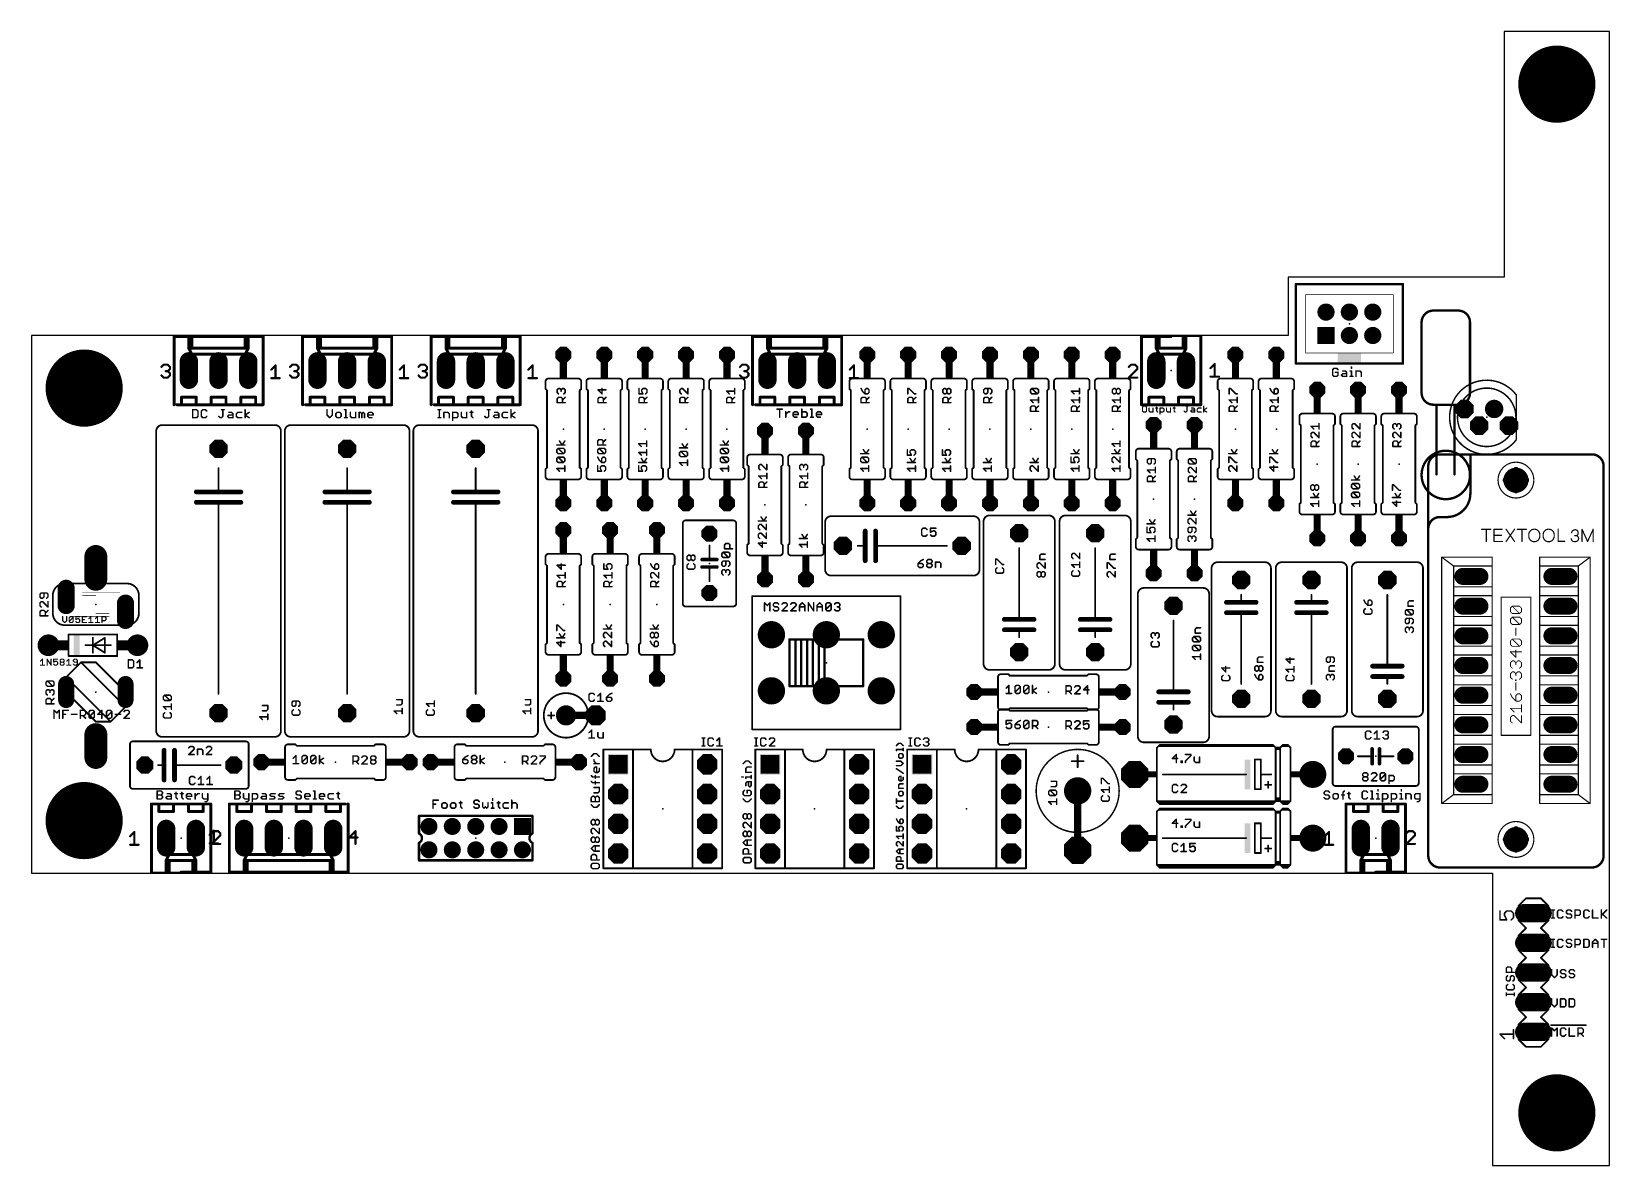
# Model space of a CAD drawing. Extents: x 0 to 135, y -25 to 72.
import ezdxf

# ---------------------------------------------------------------- set-up
doc = ezdxf.new("R2010")
doc.units = 0
for name, color, linetype in [('17', 82, 'CONTINUOUS'), ('18', 82, 'CONTINUOUS'), ('20', 7, 'CONTINUOUS'), ('21', 253, 'CONTINUOUS'), ('23', 7, 'CONTINUOUS'), ('25', 253, 'CONTINUOUS'), ('27', 253, 'CONTINUOUS'), ('29', 253, 'CONTINUOUS'), ('44', 253, 'CONTINUOUS'), ('51', 253, 'CONTINUOUS')]:
    doc.layers.add(name, color=color, linetype=linetype)

# ---------------------------------------------------------------- blocks, each defined once
blk = doc.blocks.new('OCTAGONP')
at = {"const_width": 0.5}
blk.add_lwpolyline([(-0.25, -0.1036), (-0.25, 0.1036), (-0.1036, 0.25), (0.1036, 0.25), (0.25, 0.1036), (0.25, -0.1036), (0.1036, -0.25), (-0.1036, -0.25), (-0.25, -0.1036), (-0.25, 0.1036)], dxfattribs=at)
blk = doc.blocks.new('RECT')
blk.add_solid([(-0.5, -0.5), (0.5, -0.5), (-0.5, 0.5), (0.5, 0.5)])
blk = doc.blocks.new('ROUNDP')
at = {"const_width": 0.5}
blk.add_lwpolyline([(0, -0.25, 1), (0, 0.25, 1), (0, -0.25)], format="xyb", dxfattribs=at)
blk = doc.blocks.new('LONGP100')
at = {"const_width": 1}
blk.add_lwpolyline([(-0.5, 0), (0.5, 0)], dxfattribs=at)
at = {"const_width": 0.5}
for points in [[(-0.5, 0.25, 1), (-0.5, -0.25)], [(0.5, -0.25, 1), (0.5, 0.25)]]:
    blk.add_lwpolyline(points, format="xyb", dxfattribs=at)
blk = doc.blocks.new('SQUAREP')
blk.add_solid([(-0.5, -0.5), (0.5, -0.5), (-0.5, 0.5), (0.5, 0.5)])
blk = doc.blocks.new('ROUNDV')
at = {"const_width": 0.5}
blk.add_lwpolyline([(0, -0.25, 1), (0, 0.25, 1), (0, -0.25)], format="xyb", dxfattribs=at)

msp = doc.modelspace()

# ---------------------------------------------------------------- linework, layer by layer
at = {"layer": '20'}
for p, q in [((135, 72), (126, 72)), ((126, 72), (126, 51)), ((135, -25), (135, 72)), ((126, 51), (107.5, 51)), ((107.5, 51), (107.5, 46)), ((107.5, 46), (0, 46)), ((0, 46), (0, 0)), ((0, 0), (125, 0)), ((125, 0), (125, -25)), ((125, -25), (135, -25))]:
    msp.add_line(p, q, dxfattribs=at)
for centre in [(127, 33.62), (127, 2.88)]:
    msp.add_circle(centre, 1, dxfattribs=at)
at = {"layer": '21'}
for points, const_width in [([(108.175, 43.6), (108.175, 50.4)], 0.2032), ([(108.175, 50.4), (117.325, 50.4)], 0.2032), ([(117.325, 50.4), (117.325, 43.6)], 0.2032), ([(122.07, 48.13), (119.93, 48.13)], 0.2032), ([(12.19, 43), (12.19, 45.921)], 0.254), ([(12.19, 45.921), (13.46, 45.921)], 0.254), ([(13.46, 45.921), (14.73, 45.921)], 0.254), ([(13.46, 44.905), (13.46, 45.921)], 0.254), ([(13.46, 45.54), (13.46, 45.921)], 0.127), ([(13.714, 45.921), (13.46, 45.921)], 0.127), ([(13.714, 45.921), (13.714, 44.905)], 0.254), ([(19.81, 45.921), (14.73, 45.921)], 0.254), ([(18.286, 45.921), (18.286, 44.905)], 0.254), ([(18.54, 44.905), (18.54, 45.921)], 0.254), ([(19.81, 43), (19.81, 45.921)], 0.254), ([(23.19, 43), (23.19, 45.921)], 0.254), ([(23.19, 45.921), (24.46, 45.921)], 0.254), ([(24.46, 45.921), (25.73, 45.921)], 0.254), ([(24.46, 44.905), (24.46, 45.921)], 0.254), ([(24.46, 45.54), (24.46, 45.921)], 0.127), ([(24.714, 45.921), (24.46, 45.921)], 0.127), ([(24.714, 45.921), (24.714, 44.905)], 0.254), ([(30.81, 45.921), (25.73, 45.921)], 0.254), ([(29.286, 45.921), (29.286, 44.905)], 0.254), ([(29.54, 44.905), (29.54, 45.921)], 0.254), ([(30.81, 43), (30.81, 45.921)], 0.254), ([(34.19, 43), (34.19, 45.921)], 0.254), ([(34.19, 45.921), (35.46, 45.921)], 0.254), ([(35.46, 45.921), (36.73, 45.921)], 0.254), ([(35.46, 44.905), (35.46, 45.921)], 0.254), ([(35.46, 45.54), (35.46, 45.921)], 0.127), ([(35.714, 45.921), (35.46, 45.921)], 0.127), ([(35.714, 45.921), (35.714, 44.905)], 0.254), ([(41.81, 45.921), (36.73, 45.921)], 0.254), ([(40.286, 45.921), (40.286, 44.905)], 0.254), ([(40.54, 44.905), (40.54, 45.921)], 0.254), ([(41.81, 43), (41.81, 45.921)], 0.254), ([(61.69, 43), (61.69, 45.921)], 0.254), ([(61.69, 45.921), (62.96, 45.921)], 0.254), ([(62.96, 45.921), (64.23, 45.921)], 0.254), ([(62.96, 44.905), (62.96, 45.921)], 0.254), ([(62.96, 45.54), (62.96, 45.921)], 0.127), ([(63.214, 45.921), (62.96, 45.921)], 0.127), ([(63.214, 45.921), (63.214, 44.905)], 0.254), ([(69.31, 45.921), (64.23, 45.921)], 0.254), ([(67.786, 45.921), (67.786, 44.905)], 0.254), ([(68.04, 44.905), (68.04, 45.921)], 0.254), ([(69.31, 43), (69.31, 45.921)], 0.254), ([(94.96, 43), (94.96, 45.921)], 0.254), ([(94.96, 45.921), (96.23, 45.921)], 0.254), ([(96.23, 45.921), (97.5, 45.921)], 0.254), ([(96.23, 44.905), (96.23, 45.921)], 0.254), ([(96.23, 45.54), (96.23, 45.921)], 0.127), ([(96.484, 45.921), (96.23, 45.921)], 0.127), ([(96.484, 45.921), (96.484, 44.905)], 0.254), ([(100.04, 45.921), (97.5, 45.921)], 0.127), ([(98.516, 45.921), (98.516, 44.905)], 0.254), ([(98.77, 44.905), (98.77, 45.921)], 0.254), ([(100.04, 43), (100.04, 45.921)], 0.254), ([(118.93, 41.08), (118.93, 47.13)], 0.2032), ([(123.07, 47.13), (123.07, 41.08)], 0.2032), ([(13.46, 44.905), (13.714, 44.905)], 0.254), ([(13.46, 44.905), (13.714, 44.397)], 0.254), ([(13.714, 44.905), (18.286, 44.905)], 0.254), ([(18.286, 44.905), (18.54, 44.905)], 0.254), ([(18.286, 44.397), (18.54, 44.905)], 0.254), ([(24.46, 44.905), (24.714, 44.905)], 0.254), ([(24.46, 44.905), (24.714, 44.397)], 0.254), ([(24.714, 44.905), (29.286, 44.905)], 0.254), ([(29.286, 44.905), (29.54, 44.905)], 0.254), ([(29.286, 44.397), (29.54, 44.905)], 0.254), ([(35.46, 44.905), (35.714, 44.905)], 0.254), ([(35.46, 44.905), (35.714, 44.397)], 0.254), ([(35.714, 44.905), (40.286, 44.905)], 0.254), ([(40.286, 44.905), (40.54, 44.905)], 0.254), ([(40.286, 44.397), (40.54, 44.905)], 0.254), ([(62.96, 44.905), (63.214, 44.905)], 0.254), ([(62.96, 44.905), (63.214, 44.397)], 0.254), ([(63.214, 44.905), (67.786, 44.905)], 0.254), ([(67.786, 44.905), (68.04, 44.905)], 0.254), ([(67.786, 44.397), (68.04, 44.905)], 0.254), ([(96.23, 44.905), (96.484, 44.905)], 0.254), ([(96.23, 44.905), (96.484, 44.397)], 0.254), ([(96.484, 44.905), (98.516, 44.905)], 0.254), ([(98.516, 44.905), (98.77, 44.905)], 0.254), ([(98.516, 44.397), (98.77, 44.905)], 0.254), ([(11.109, 43.3125), (11.2912, 43.4947)], 0.1778), ([(11.2912, 43.4947), (11.6556, 43.4947)], 0.1778), ([(11.6556, 43.4947), (11.8378, 43.3125)], 0.1778), ([(11.8378, 43.1304), (11.6556, 42.9482)], 0.1778), ([(11.8378, 43.3125), (11.8378, 43.1304)], 0.1778), ([(13.714, 44.397), (18.286, 44.397)], 0.254), ([(20.507, 43.0796), (20.8714, 43.4439)], 0.1778), ([(20.8714, 43.4439), (20.8714, 42.3508)], 0.1778), ([(22.109, 43.3125), (22.2912, 43.4947)], 0.1778), ([(22.2912, 43.4947), (22.6556, 43.4947)], 0.1778), ([(22.6556, 43.4947), (22.8378, 43.3125)], 0.1778), ([(22.8378, 43.1304), (22.6556, 42.9482)], 0.1778), ([(22.8378, 43.3125), (22.8378, 43.1304)], 0.1778), ([(24.714, 44.397), (29.286, 44.397)], 0.254), ([(31.507, 43.0796), (31.8714, 43.4439)], 0.1778), ([(31.8714, 43.4439), (31.8714, 42.3508)], 0.1778), ([(33.109, 43.3125), (33.2912, 43.4947)], 0.1778), ([(33.2912, 43.4947), (33.6556, 43.4947)], 0.1778), ([(33.6556, 43.4947), (33.8378, 43.3125)], 0.1778), ([(33.8378, 43.1304), (33.6556, 42.9482)], 0.1778), ([(33.8378, 43.3125), (33.8378, 43.1304)], 0.1778), ([(35.714, 44.397), (40.286, 44.397)], 0.254), ([(42.507, 43.0796), (42.8714, 43.4439)], 0.1778), ([(42.8714, 43.4439), (42.8714, 42.3508)], 0.1778), ([(60.609, 43.3125), (60.7912, 43.4947)], 0.1778), ([(60.7912, 43.4947), (61.1556, 43.4947)], 0.1778), ([(61.1556, 43.4947), (61.3378, 43.3125)], 0.1778), ([(61.3378, 43.1304), (61.1556, 42.9482)], 0.1778), ([(61.3378, 43.3125), (61.3378, 43.1304)], 0.1778), ([(63.214, 44.397), (67.786, 44.397)], 0.254), ([(70.007, 43.0796), (70.3714, 43.4439)], 0.1778), ([(70.3714, 43.4439), (70.3714, 42.3508)], 0.1778), ([(94.0612, 43.4947), (93.879, 43.3125)], 0.1778), ([(93.879, 42.4016), (94.6078, 43.1304)], 0.1778), ([(94.4256, 43.4947), (94.0612, 43.4947)], 0.1778), ([(94.6078, 43.3125), (94.4256, 43.4947)], 0.1778), ([(94.6078, 43.1304), (94.6078, 43.3125)], 0.1778), ([(96.484, 44.397), (98.516, 44.397)], 0.254), ([(100.864, 43.2066), (101.2284, 43.5709)], 0.1778), ([(101.2284, 43.5709), (101.2284, 42.4778)], 0.1778), ([(117.325, 43.6), (108.175, 43.6)], 0.2032), ([(11.2912, 42.4016), (11.109, 42.5838)], 0.1778), ([(11.6556, 42.4016), (11.2912, 42.4016)], 0.1778), ([(11.6556, 42.9482), (11.4734, 42.9482)], 0.1778), ([(11.6556, 42.9482), (11.8378, 42.766)], 0.1778), ([(11.8378, 42.5838), (11.6556, 42.4016)], 0.1778), ([(11.8378, 42.766), (11.8378, 42.5838)], 0.1778), ([(12.19, 43), (12.19, 40.079)], 0.254), ([(19.81, 43), (19.81, 40.079)], 0.254), ([(20.507, 42.3508), (21.2358, 42.3508)], 0.1778), ([(22.2912, 42.4016), (22.109, 42.5838)], 0.1778), ([(22.6556, 42.4016), (22.2912, 42.4016)], 0.1778), ([(22.6556, 42.9482), (22.4734, 42.9482)], 0.1778), ([(22.6556, 42.9482), (22.8378, 42.766)], 0.1778), ([(22.8378, 42.5838), (22.6556, 42.4016)], 0.1778), ([(22.8378, 42.766), (22.8378, 42.5838)], 0.1778), ([(23.19, 43), (23.19, 40.079)], 0.254), ([(30.81, 43), (30.81, 40.079)], 0.254), ([(31.507, 42.3508), (32.2358, 42.3508)], 0.1778), ([(33.2912, 42.4016), (33.109, 42.5838)], 0.1778), ([(33.6556, 42.4016), (33.2912, 42.4016)], 0.1778), ([(33.6556, 42.9482), (33.4734, 42.9482)], 0.1778), ([(33.6556, 42.9482), (33.8378, 42.766)], 0.1778), ([(33.8378, 42.5838), (33.6556, 42.4016)], 0.1778), ([(33.8378, 42.766), (33.8378, 42.5838)], 0.1778), ([(34.19, 43), (34.19, 40.079)], 0.254), ([(41.81, 43), (41.81, 40.079)], 0.254), ([(42.507, 42.3508), (43.2358, 42.3508)], 0.1778), ([(43.976, 42.064), (43.976, 41.429)], 0.1524), ([(44.23, 42.318), (46.77, 42.318)], 0.1524), ([(47.024, 42.064), (47.024, 41.429)], 0.1524), ([(47.476, 42.064), (47.476, 41.429)], 0.1524), ([(47.73, 42.318), (50.27, 42.318)], 0.1524), ([(50.524, 42.064), (50.524, 41.429)], 0.1524), ([(50.976, 42.064), (50.976, 41.429)], 0.1524), ([(51.23, 42.318), (53.77, 42.318)], 0.1524), ([(54.024, 42.064), (54.024, 41.429)], 0.1524), ([(54.476, 42.064), (54.476, 41.429)], 0.1524), ([(57.27, 42.318), (54.73, 42.318)], 0.1524), ([(57.524, 42.064), (57.524, 41.429)], 0.1524), ([(57.976, 42.064), (57.976, 41.429)], 0.1524), ([(58.23, 42.318), (60.77, 42.318)], 0.1524), ([(60.7912, 42.4016), (60.609, 42.5838)], 0.1778), ([(61.1556, 42.4016), (60.7912, 42.4016)], 0.1778), ([(61.1556, 42.9482), (60.9734, 42.9482)], 0.1778), ([(61.024, 42.064), (61.024, 41.429)], 0.1524), ([(61.1556, 42.9482), (61.3378, 42.766)], 0.1778), ([(61.3378, 42.5838), (61.1556, 42.4016)], 0.1778), ([(61.3378, 42.766), (61.3378, 42.5838)], 0.1778), ([(61.69, 43), (61.69, 40.079)], 0.254), ([(69.31, 43), (69.31, 40.079)], 0.254), ([(69.976, 42.064), (69.976, 41.429)], 0.1524), ([(70.007, 42.3508), (70.7358, 42.3508)], 0.1778), ([(72.77, 42.318), (70.23, 42.318)], 0.1524), ([(73.024, 42.064), (73.024, 41.429)], 0.1524), ([(73.476, 42.064), (73.476, 41.429)], 0.1524), ([(76.27, 42.318), (73.73, 42.318)], 0.1524), ([(76.524, 42.064), (76.524, 41.429)], 0.1524), ([(76.976, 42.064), (76.976, 41.429)], 0.1524), ([(79.77, 42.318), (77.23, 42.318)], 0.1524), ([(80.024, 42.064), (80.024, 41.429)], 0.1524), ([(80.476, 42.064), (80.476, 41.429)], 0.1524), ([(83.27, 42.318), (80.73, 42.318)], 0.1524), ([(83.524, 42.064), (83.524, 41.429)], 0.1524), ([(83.976, 42.064), (83.976, 41.429)], 0.1524), ([(86.77, 42.318), (84.23, 42.318)], 0.1524), ([(87.024, 42.064), (87.024, 41.429)], 0.1524), ([(87.476, 42.064), (87.476, 41.429)], 0.1524), ([(90.27, 42.318), (87.73, 42.318)], 0.1524), ([(90.524, 42.064), (90.524, 41.429)], 0.1524), ([(90.976, 42.064), (90.976, 41.429)], 0.1524), ([(93.77, 42.318), (91.23, 42.318)], 0.1524), ([(94.6078, 42.4016), (93.879, 42.4016)], 0.1778), ([(94.024, 42.064), (94.024, 41.429)], 0.1524), ([(94.96, 43), (94.96, 40.079)], 0.254), ([(100.04, 43), (100.04, 40.079)], 0.254), ([(100.864, 42.4778), (101.5928, 42.4778)], 0.1778), ([(101.476, 42.064), (101.476, 41.429)], 0.1524), ([(104.27, 42.318), (101.73, 42.318)], 0.1524), ([(104.524, 42.064), (104.524, 41.429)], 0.1524), ([(104.976, 42.064), (104.976, 41.429)], 0.1524), ([(105.23, 42.318), (107.77, 42.318)], 0.1524), ([(108.024, 42.064), (108.024, 41.429)], 0.1524), ([(12.825, 40.079), (12.825, 40.714)], 0.254), ([(12.825, 40.714), (14.095, 40.714)], 0.254), ([(14.095, 40.714), (14.095, 40.079)], 0.254), ([(15.365, 40.079), (15.365, 40.714)], 0.254), ([(15.365, 40.714), (16.635, 40.714)], 0.254), ([(16.635, 40.714), (16.635, 40.079)], 0.254), ([(17.905, 40.079), (17.905, 40.714)], 0.254), ([(17.905, 40.714), (19.175, 40.714)], 0.254), ([(19.175, 40.714), (19.175, 40.079)], 0.254), ([(23.825, 40.079), (23.825, 40.714)], 0.254), ([(23.825, 40.714), (25.095, 40.714)], 0.254), ([(25.095, 40.714), (25.095, 40.079)], 0.254), ([(26.365, 40.079), (26.365, 40.714)], 0.254), ([(26.365, 40.714), (27.635, 40.714)], 0.254), ([(27.635, 40.714), (27.635, 40.079)], 0.254), ([(28.905, 40.079), (28.905, 40.714)], 0.254), ([(28.905, 40.714), (30.175, 40.714)], 0.254), ([(30.175, 40.714), (30.175, 40.079)], 0.254), ([(34.825, 40.079), (34.825, 40.714)], 0.254), ([(34.825, 40.714), (36.095, 40.714)], 0.254), ([(36.095, 40.714), (36.095, 40.079)], 0.254), ([(37.365, 40.079), (37.365, 40.714)], 0.254), ([(37.365, 40.714), (38.635, 40.714)], 0.254), ([(38.635, 40.714), (38.635, 40.079)], 0.254), ([(39.905, 40.079), (39.905, 40.714)], 0.254), ([(39.905, 40.714), (41.175, 40.714)], 0.254), ([(41.175, 40.714), (41.175, 40.079)], 0.254), ([(44.103, 41.302), (43.976, 41.429)], 0.1524), ([(44.103, 34.698), (44.103, 41.302)], 0.1524), ([(46.897, 41.302), (47.024, 41.429)], 0.1524), ([(46.897, 34.698), (46.897, 41.302)], 0.1524), ([(47.603, 41.302), (47.476, 41.429)], 0.1524), ([(47.603, 34.698), (47.603, 41.302)], 0.1524), ([(50.397, 41.302), (50.524, 41.429)], 0.1524), ([(50.397, 34.698), (50.397, 41.302)], 0.1524), ([(51.103, 41.302), (50.976, 41.429)], 0.1524), ([(51.103, 34.698), (51.103, 41.302)], 0.1524), ([(53.897, 41.302), (54.024, 41.429)], 0.1524), ([(53.897, 34.698), (53.897, 41.302)], 0.1524), ([(54.603, 41.302), (54.476, 41.429)], 0.1524), ([(54.603, 41.302), (54.603, 34.698)], 0.1524), ([(57.397, 41.302), (57.524, 41.429)], 0.1524), ([(57.397, 41.302), (57.397, 34.698)], 0.1524), ([(58.103, 41.302), (57.976, 41.429)], 0.1524), ([(58.103, 34.698), (58.103, 41.302)], 0.1524), ([(60.897, 41.302), (61.024, 41.429)], 0.1524), ([(60.897, 34.698), (60.897, 41.302)], 0.1524), ([(62.325, 40.079), (62.325, 40.714)], 0.254), ([(62.325, 40.714), (63.595, 40.714)], 0.254), ([(63.595, 40.714), (63.595, 40.079)], 0.254), ([(64.865, 40.079), (64.865, 40.714)], 0.254), ([(64.865, 40.714), (66.135, 40.714)], 0.254), ([(66.135, 40.714), (66.135, 40.079)], 0.254), ([(67.405, 40.079), (67.405, 40.714)], 0.254), ([(67.405, 40.714), (68.675, 40.714)], 0.254), ([(68.675, 40.714), (68.675, 40.079)], 0.254), ([(70.103, 41.302), (69.976, 41.429)], 0.1524), ([(70.103, 41.302), (70.103, 34.698)], 0.1524), ([(72.897, 41.302), (73.024, 41.429)], 0.1524), ([(72.897, 41.302), (72.897, 34.698)], 0.1524), ([(73.603, 41.302), (73.476, 41.429)], 0.1524), ([(73.603, 41.302), (73.603, 34.698)], 0.1524), ([(76.397, 41.302), (76.524, 41.429)], 0.1524), ([(76.397, 41.302), (76.397, 34.698)], 0.1524), ([(77.103, 41.302), (76.976, 41.429)], 0.1524), ([(77.103, 41.302), (77.103, 34.698)], 0.1524), ([(79.897, 41.302), (80.024, 41.429)], 0.1524), ([(79.897, 41.302), (79.897, 34.698)], 0.1524), ([(80.603, 41.302), (80.476, 41.429)], 0.1524), ([(80.603, 41.302), (80.603, 34.698)], 0.1524), ([(83.397, 41.302), (83.524, 41.429)], 0.1524), ([(83.397, 41.302), (83.397, 34.698)], 0.1524), ([(84.103, 41.302), (83.976, 41.429)], 0.1524), ([(84.103, 41.302), (84.103, 34.698)], 0.1524), ([(86.897, 41.302), (87.024, 41.429)], 0.1524), ([(86.897, 41.302), (86.897, 34.698)], 0.1524), ([(87.603, 41.302), (87.476, 41.429)], 0.1524), ([(87.603, 41.302), (87.603, 34.698)], 0.1524), ([(90.397, 41.302), (90.524, 41.429)], 0.1524), ([(90.397, 41.302), (90.397, 34.698)], 0.1524), ([(91.103, 41.302), (90.976, 41.429)], 0.1524), ([(91.103, 41.302), (91.103, 34.698)], 0.1524), ([(93.897, 41.302), (94.024, 41.429)], 0.1524), ([(93.897, 41.302), (93.897, 34.698)], 0.1524), ([(95.595, 40.079), (95.595, 40.714)], 0.254), ([(95.595, 40.714), (96.865, 40.714)], 0.254), ([(96.865, 40.714), (96.865, 40.079)], 0.254), ([(98.135, 40.079), (98.135, 40.714)], 0.254), ([(98.135, 40.714), (99.405, 40.714)], 0.254), ([(99.405, 40.714), (99.405, 40.079)], 0.254), ([(101.603, 41.302), (101.476, 41.429)], 0.1524), ([(101.603, 41.302), (101.603, 34.698)], 0.1524), ([(104.397, 41.302), (104.524, 41.429)], 0.1524), ([(104.397, 41.302), (104.397, 34.698)], 0.1524), ([(105.103, 41.302), (104.976, 41.429)], 0.1524), ([(105.103, 34.698), (105.103, 41.302)], 0.1524), ([(107.897, 41.302), (108.024, 41.429)], 0.1524), ([(107.897, 34.698), (107.897, 41.302)], 0.1524), ([(127.04, 37.095), (127.04, 40.905)], 0.127), ([(12.19, 40.079), (14.73, 40.079)], 0.127), ([(12.444, 40.079), (12.825, 40.079)], 0.254), ([(14.095, 40.079), (12.825, 40.079)], 0.254), ([(14.095, 40.079), (15.365, 40.079)], 0.254), ([(15.365, 40.079), (14.73, 40.079)], 0.127), ([(16.635, 40.079), (15.365, 40.079)], 0.254), ([(16.635, 40.079), (17.905, 40.079)], 0.254), ([(19.175, 40.079), (17.905, 40.079)], 0.254), ([(19.175, 40.079), (19.81, 40.079)], 0.254), ([(23.19, 40.079), (25.73, 40.079)], 0.127), ([(23.444, 40.079), (23.825, 40.079)], 0.254), ([(25.095, 40.079), (23.825, 40.079)], 0.254), ([(25.095, 40.079), (26.365, 40.079)], 0.254), ([(26.365, 40.079), (25.73, 40.079)], 0.127), ([(27.635, 40.079), (26.365, 40.079)], 0.254), ([(27.635, 40.079), (28.905, 40.079)], 0.254), ([(30.175, 40.079), (28.905, 40.079)], 0.254), ([(30.175, 40.079), (30.81, 40.079)], 0.254), ([(34.19, 40.079), (36.73, 40.079)], 0.127), ([(34.444, 40.079), (34.825, 40.079)], 0.254), ([(36.095, 40.079), (34.825, 40.079)], 0.254), ([(36.095, 40.079), (37.365, 40.079)], 0.254), ([(37.365, 40.079), (36.73, 40.079)], 0.127), ([(38.635, 40.079), (37.365, 40.079)], 0.254), ([(38.635, 40.079), (39.905, 40.079)], 0.254), ([(41.175, 40.079), (39.905, 40.079)], 0.254), ([(41.175, 40.079), (41.81, 40.079)], 0.254), ([(61.69, 40.079), (64.23, 40.079)], 0.127), ([(61.944, 40.079), (62.325, 40.079)], 0.254), ([(63.595, 40.079), (62.325, 40.079)], 0.254), ([(63.595, 40.079), (64.865, 40.079)], 0.254), ([(64.865, 40.079), (64.23, 40.079)], 0.127), ([(66.135, 40.079), (64.865, 40.079)], 0.254), ([(66.135, 40.079), (67.405, 40.079)], 0.254), ([(68.675, 40.079), (67.405, 40.079)], 0.254), ([(68.675, 40.079), (69.31, 40.079)], 0.254), ([(94.96, 40.079), (97.5, 40.079)], 0.254), ([(94.96, 40.079), (95.595, 40.079)], 0.254), ([(95.214, 40.079), (95.595, 40.079)], 0.127), ([(96.865, 40.079), (98.135, 40.079)], 0.254), ([(98.135, 40.079), (97.5, 40.079)], 0.127), ([(99.405, 40.079), (98.135, 40.079)], 0.254), ([(99.405, 40.079), (100.04, 40.079)], 0.254), ([(100.04, 40.079), (99.405, 40.079)], 0.127), ([(111.27, 39.318), (108.73, 39.318)], 0.1524), ([(114.77, 39.318), (112.23, 39.318)], 0.1524), ([(118.27, 39.318), (115.73, 39.318)], 0.1524), ([(122.07, 40.08), (119.93, 40.08)], 0.2032), ([(120.2, 34.12), (120.2, 40.03)], 0.2032), ([(121.75, 34.12), (121.75, 40.03)], 0.2032), ([(10.666, 12.173), (10.666, 37.827)], 0.1524), ([(11.174, 38.335), (20.826, 38.335)], 0.1524), ([(21.334, 37.827), (21.334, 12.173)], 0.1524), ([(21.666, 12.173), (21.666, 37.827)], 0.1524), ([(22.174, 38.335), (31.826, 38.335)], 0.1524), ([(32.334, 37.827), (32.334, 12.173)], 0.1524), ([(32.666, 12.173), (32.666, 37.827)], 0.1524), ([(33.174, 38.335), (42.826, 38.335)], 0.1524), ([(43.334, 37.827), (43.334, 12.173)], 0.1524), ([(108.476, 39.064), (108.476, 38.429)], 0.1524), ([(108.603, 38.302), (108.476, 38.429)], 0.1524), ([(108.603, 38.302), (108.603, 31.698)], 0.1524), ([(111.397, 38.302), (111.524, 38.429)], 0.1524), ([(111.397, 38.302), (111.397, 31.698)], 0.1524), ([(111.524, 39.064), (111.524, 38.429)], 0.1524), ([(111.976, 39.064), (111.976, 38.429)], 0.1524), ([(112.103, 38.302), (111.976, 38.429)], 0.1524), ([(112.103, 38.302), (112.103, 31.698)], 0.1524), ([(114.897, 38.302), (115.024, 38.429)], 0.1524), ([(114.897, 38.302), (114.897, 31.698)], 0.1524), ([(115.024, 39.064), (115.024, 38.429)], 0.1524), ([(115.476, 39.064), (115.476, 38.429)], 0.1524), ([(115.603, 38.302), (115.476, 38.429)], 0.1524), ([(115.603, 38.302), (115.603, 31.698)], 0.1524), ([(118.397, 38.302), (118.524, 38.429)], 0.1524), ([(118.397, 38.302), (118.397, 31.698)], 0.1524), ([(118.524, 39.064), (118.524, 38.429)], 0.1524), ([(61.226, 35.564), (61.226, 34.929)], 0.1524), ([(64.02, 35.818), (61.48, 35.818)], 0.1524), ([(64.274, 35.564), (64.274, 34.929)], 0.1524), ([(64.726, 35.564), (64.726, 34.929)], 0.1524), ([(67.52, 35.818), (64.98, 35.818)], 0.1524), ([(67.774, 35.564), (67.774, 34.929)], 0.1524), ([(94.476, 36.064), (94.476, 35.429)], 0.1524), ([(94.603, 35.302), (94.476, 35.429)], 0.1524), ([(94.603, 35.302), (94.603, 28.698)], 0.1524), ([(97.27, 36.318), (94.73, 36.318)], 0.1524), ([(97.397, 35.302), (97.524, 35.429)], 0.1524), ([(97.397, 35.302), (97.397, 28.698)], 0.1524), ([(97.524, 36.064), (97.524, 35.429)], 0.1524), ([(97.976, 36.064), (97.976, 35.429)], 0.1524), ([(98.103, 35.302), (97.976, 35.429)], 0.1524), ([(98.103, 35.302), (98.103, 28.698)], 0.1524), ([(100.77, 36.318), (98.23, 36.318)], 0.1524), ([(100.897, 35.302), (101.024, 35.429)], 0.1524), ([(100.897, 35.302), (100.897, 28.698)], 0.1524), ([(101.024, 36.064), (101.024, 35.429)], 0.1524), ([(120.5, 35.83), (133.5, 35.83)], 0.2032), ([(123.1, 35.72), (123.1, 32.47)], 0.2032), ([(16, 34.652), (16, 32.62)], 0.1524), ([(27, 34.652), (27, 32.62)], 0.1524), ([(38, 34.652), (38, 32.62)], 0.1524), ([(44.103, 34.698), (43.976, 34.571)], 0.1524), ([(43.976, 33.936), (43.976, 34.571)], 0.1524), ([(44.23, 33.682), (46.77, 33.682)], 0.1524), ([(46.897, 34.698), (47.024, 34.571)], 0.1524), ([(47.024, 33.936), (47.024, 34.571)], 0.1524), ([(47.603, 34.698), (47.476, 34.571)], 0.1524), ([(47.476, 33.936), (47.476, 34.571)], 0.1524), ([(47.73, 33.682), (50.27, 33.682)], 0.1524), ([(50.397, 34.698), (50.524, 34.571)], 0.1524), ([(50.524, 33.936), (50.524, 34.571)], 0.1524), ([(51.103, 34.698), (50.976, 34.571)], 0.1524), ([(50.976, 33.936), (50.976, 34.571)], 0.1524), ([(51.23, 33.682), (53.77, 33.682)], 0.1524), ([(53.897, 34.698), (54.024, 34.571)], 0.1524), ([(54.024, 33.936), (54.024, 34.571)], 0.1524), ([(54.603, 34.698), (54.476, 34.571)], 0.1524), ([(54.476, 33.936), (54.476, 34.571)], 0.1524), ([(57.27, 33.682), (54.73, 33.682)], 0.1524), ([(57.397, 34.698), (57.524, 34.571)], 0.1524), ([(57.524, 33.936), (57.524, 34.571)], 0.1524), ([(58.103, 34.698), (57.976, 34.571)], 0.1524), ([(57.976, 33.936), (57.976, 34.571)], 0.1524), ([(58.23, 33.682), (60.77, 33.682)], 0.1524), ([(60.897, 34.698), (61.024, 34.571)], 0.1524), ([(61.024, 33.936), (61.024, 34.571)], 0.1524), ([(61.353, 34.802), (61.226, 34.929)], 0.1524), ([(61.353, 34.802), (61.353, 28.198)], 0.1524), ([(64.147, 34.802), (64.274, 34.929)], 0.1524), ([(64.147, 34.802), (64.147, 28.198)], 0.1524), ([(64.853, 34.802), (64.726, 34.929)], 0.1524), ([(64.853, 34.802), (64.853, 28.198)], 0.1524), ([(67.647, 34.802), (67.774, 34.929)], 0.1524), ([(67.647, 34.802), (67.647, 28.198)], 0.1524), ([(70.103, 34.698), (69.976, 34.571)], 0.1524), ([(69.976, 33.936), (69.976, 34.571)], 0.1524), ([(72.77, 33.682), (70.23, 33.682)], 0.1524), ([(72.897, 34.698), (73.024, 34.571)], 0.1524), ([(73.024, 33.936), (73.024, 34.571)], 0.1524), ([(73.603, 34.698), (73.476, 34.571)], 0.1524), ([(73.476, 33.936), (73.476, 34.571)], 0.1524), ([(76.27, 33.682), (73.73, 33.682)], 0.1524), ([(76.397, 34.698), (76.524, 34.571)], 0.1524), ([(76.524, 33.936), (76.524, 34.571)], 0.1524), ([(77.103, 34.698), (76.976, 34.571)], 0.1524), ([(76.976, 33.936), (76.976, 34.571)], 0.1524), ([(79.77, 33.682), (77.23, 33.682)], 0.1524), ([(79.897, 34.698), (80.024, 34.571)], 0.1524), ([(80.024, 33.936), (80.024, 34.571)], 0.1524), ([(80.603, 34.698), (80.476, 34.571)], 0.1524), ([(80.476, 33.936), (80.476, 34.571)], 0.1524), ([(83.27, 33.682), (80.73, 33.682)], 0.1524), ([(83.397, 34.698), (83.524, 34.571)], 0.1524), ([(83.524, 33.936), (83.524, 34.571)], 0.1524), ([(84.103, 34.698), (83.976, 34.571)], 0.1524), ([(83.976, 33.936), (83.976, 34.571)], 0.1524), ([(86.77, 33.682), (84.23, 33.682)], 0.1524), ([(86.897, 34.698), (87.024, 34.571)], 0.1524), ([(87.024, 33.936), (87.024, 34.571)], 0.1524), ([(87.603, 34.698), (87.476, 34.571)], 0.1524), ([(87.476, 33.936), (87.476, 34.571)], 0.1524), ([(90.27, 33.682), (87.73, 33.682)], 0.1524), ([(90.397, 34.698), (90.524, 34.571)], 0.1524), ([(90.524, 33.936), (90.524, 34.571)], 0.1524), ([(91.103, 34.698), (90.976, 34.571)], 0.1524), ([(90.976, 33.936), (90.976, 34.571)], 0.1524), ([(93.77, 33.682), (91.23, 33.682)], 0.1524), ([(93.897, 34.698), (94.024, 34.571)], 0.1524), ([(94.024, 33.936), (94.024, 34.571)], 0.1524), ([(101.603, 34.698), (101.476, 34.571)], 0.1524), ([(101.476, 33.936), (101.476, 34.571)], 0.1524), ([(104.27, 33.682), (101.73, 33.682)], 0.1524), ([(104.397, 34.698), (104.524, 34.571)], 0.1524), ([(104.524, 33.936), (104.524, 34.571)], 0.1524), ([(105.103, 34.698), (104.976, 34.571)], 0.1524), ([(104.976, 33.936), (104.976, 34.571)], 0.1524), ([(105.23, 33.682), (107.77, 33.682)], 0.1524), ([(107.897, 34.698), (108.024, 34.571)], 0.1524), ([(108.024, 33.936), (108.024, 34.571)], 0.1524), ([(119.5, 1.49), (119.5, 34.83)], 0.2032), ([(126.15, 33.86), (126.7, 33.86)], 0.1016), ([(126.77, 33.94), (126.77, 34.48)], 0.1016), ([(127.23, 34.48), (127.23, 33.93)], 0.1016), ([(127.31, 33.86), (127.85, 33.86)], 0.1016), ([(134.5, 34.83), (134.5, 1.49)], 0.2032), ([(16, 32.62), (14.095, 32.62)], 0.4064), ([(17.905, 32.62), (16, 32.62)], 0.4064), ([(27, 32.62), (25.095, 32.62)], 0.4064), ([(28.905, 32.62), (27, 32.62)], 0.4064), ([(38, 32.62), (36.095, 32.62)], 0.4064), ([(39.905, 32.62), (38, 32.62)], 0.4064), ([(126.69, 33.4), (126.15, 33.4)], 0.1016), ([(126.77, 32.78), (126.77, 33.33)], 0.1016), ([(127.23, 33.32), (127.23, 32.78)], 0.1016), ([(127.85, 33.4), (127.3, 33.4)], 0.1016), ([(16, 31.731), (14.095, 31.731)], 0.4064), ([(17.905, 31.731), (16, 31.731)], 0.4064), ([(16, 31.731), (16, 15.348)], 0.1524), ([(27, 31.731), (25.095, 31.731)], 0.4064), ([(28.905, 31.731), (27, 31.731)], 0.4064), ([(27, 31.731), (27, 15.348)], 0.1524), ([(38, 31.731), (36.095, 31.731)], 0.4064), ([(39.905, 31.731), (38, 31.731)], 0.4064), ([(38, 31.731), (38, 15.348)], 0.1524), ([(108.603, 31.698), (108.476, 31.571)], 0.1524), ([(108.476, 30.936), (108.476, 31.571)], 0.1524), ([(111.397, 31.698), (111.524, 31.571)], 0.1524), ([(111.524, 30.936), (111.524, 31.571)], 0.1524), ([(112.103, 31.698), (111.976, 31.571)], 0.1524), ([(111.976, 30.936), (111.976, 31.571)], 0.1524), ([(114.897, 31.698), (115.024, 31.571)], 0.1524), ([(115.024, 30.936), (115.024, 31.571)], 0.1524), ([(115.603, 31.698), (115.476, 31.571)], 0.1524), ([(115.476, 30.936), (115.476, 31.571)], 0.1524), ([(118.397, 31.698), (118.524, 31.571)], 0.1524), ([(118.524, 30.936), (118.524, 31.571)], 0.1524), ([(55.714, 29.929), (55.714, 23.071)], 0.1524), ([(60.032, 30.183), (55.968, 30.183)], 0.1524), ([(60.286, 23.071), (60.286, 29.929)], 0.1524), ([(67.896, 25.968), (67.896, 30.032)], 0.1524), ([(68.404, 30.54), (80.596, 30.54)], 0.1524), ([(81.104, 30.032), (81.104, 25.968)], 0.1524), ([(81.452, 17.904), (81.452, 30.096)], 0.1524), ([(81.96, 30.604), (87.04, 30.604)], 0.1524), ([(87.548, 30.096), (87.548, 17.904)], 0.1524), ([(87.952, 17.904), (87.952, 30.096)], 0.1524), ([(88.46, 30.604), (93.54, 30.604)], 0.1524), ([(94.048, 30.096), (94.048, 17.904)], 0.1524), ([(111.27, 30.682), (108.73, 30.682)], 0.1524), ([(114.77, 30.682), (112.23, 30.682)], 0.1524), ([(118.27, 30.682), (115.73, 30.682)], 0.1524), ([(121.15, 30.47), (120.5, 30.47)], 0.2032), ([(71.325, 29.27), (71.325, 28)], 0.4064), ([(72.214, 29.27), (72.214, 28)], 0.4064), ([(94.603, 28.698), (94.476, 28.571)], 0.1524), ([(94.476, 27.936), (94.476, 28.571)], 0.1524), ([(97.397, 28.698), (97.524, 28.571)], 0.1524), ([(97.524, 27.936), (97.524, 28.571)], 0.1524), ([(98.103, 28.698), (97.976, 28.571)], 0.1524), ([(97.976, 27.936), (97.976, 28.571)], 0.1524), ([(100.897, 28.698), (101.024, 28.571)], 0.1524), ([(101.024, 27.936), (101.024, 28.571)], 0.1524), ([(124.06, 29.42), (124.85, 29.42)], 0.1016), ([(124.46, 29.41), (124.46, 28.38)], 0.1016), ([(125.82, 29.42), (125.12, 29.42)], 0.1016), ([(125.12, 29.42), (125.12, 28.38)], 0.1016), ([(125.12, 28.38), (125.85, 28.38)], 0.1016), ([(125.76, 28.91), (125.16, 28.91)], 0.1016), ([(126.16, 29.42), (126.88, 28.38)], 0.1016), ([(126.88, 29.42), (126.16, 28.38)], 0.1016), ([(127.12, 29.42), (127.9, 29.42)], 0.1016), ([(127.52, 29.4), (127.52, 28.38)], 0.1016), ([(128.1, 28.96), (128.1, 28.83)], 0.1016), ([(129.04, 28.96), (129.04, 28.83)], 0.1016), ([(129.33, 28.96), (129.33, 28.83)], 0.1016), ([(130.27, 28.96), (130.27, 28.83)], 0.1016), ([(130.61, 29.44), (130.61, 28.39)], 0.1016), ([(130.61, 28.39), (131.18, 28.39)], 0.1016), ([(132.03, 28.88), (132.12, 28.88)], 0.1016), ([(132.66, 28.38), (132.66, 29.41)], 0.1016), ([(132.66, 29.41), (133.13, 28.38)], 0.1016), ([(133.13, 28.38), (133.61, 29.42)], 0.1016), ([(133.61, 29.42), (133.61, 28.38)], 0.1016), ([(43.976, 27.064), (43.976, 26.429)], 0.1524), ([(46.77, 27.318), (44.23, 27.318)], 0.1524), ([(47.024, 27.064), (47.024, 26.429)], 0.1524), ([(47.976, 27.064), (47.976, 26.429)], 0.1524), ([(50.77, 27.318), (48.23, 27.318)], 0.1524), ([(51.024, 27.064), (51.024, 26.429)], 0.1524), ([(51.976, 27.064), (51.976, 26.429)], 0.1524), ([(52.23, 27.318), (54.77, 27.318)], 0.1524), ([(55.024, 27.064), (55.024, 26.429)], 0.1524), ([(58, 26.8302), (58, 28.024)], 0.1524), ([(61.353, 28.198), (61.226, 28.071)], 0.1524), ([(61.226, 27.436), (61.226, 28.071)], 0.1524), ([(64.02, 27.182), (61.48, 27.182)], 0.1524), ([(64.147, 28.198), (64.274, 28.071)], 0.1524), ([(64.274, 27.436), (64.274, 28.071)], 0.1524), ([(64.853, 28.198), (64.726, 28.071)], 0.1524), ([(64.726, 27.436), (64.726, 28.071)], 0.1524), ([(67.52, 27.182), (64.98, 27.182)], 0.1524), ([(67.647, 28.198), (67.774, 28.071)], 0.1524), ([(67.774, 27.436), (67.774, 28.071)], 0.1524), ([(70.69, 28), (71.325, 28)], 0.1524), ([(71.325, 28), (71.325, 26.73)], 0.4064), ([(72.214, 28), (72.214, 26.73)], 0.4064), ([(78.31, 28), (72.214, 28)], 0.1524), ([(84.5, 27.81), (84.5, 21.714)], 0.1524), ([(91, 27.81), (91, 21.714)], 0.1524), ([(97.27, 27.682), (94.73, 27.682)], 0.1524), ([(100.77, 27.682), (98.23, 27.682)], 0.1524), ([(120.65, 5.959), (120.65, 27.041)], 0.1016), ([(120.65, 27.041), (124.968, 27.041)], 0.1016), ([(120.65, 27.041), (121.666, 26.279)], 0.1016), ([(124.968, 27.041), (124.968, 5.959)], 0.1016), ([(129.032, 5.959), (129.032, 27.041)], 0.1016), ([(129.032, 27.041), (133.35, 27.041)], 0.1016), ([(132.334, 26.279), (133.35, 27.041)], 0.1016), ([(133.35, 27.041), (133.35, 5.959)], 0.1016), ([(44.103, 26.302), (43.976, 26.429)], 0.1524), ([(44.103, 26.302), (44.103, 19.698)], 0.1524), ([(46.897, 26.302), (47.024, 26.429)], 0.1524), ([(46.897, 26.302), (46.897, 19.698)], 0.1524), ([(48.103, 26.302), (47.976, 26.429)], 0.1524), ([(48.103, 26.302), (48.103, 19.698)], 0.1524), ([(50.897, 26.302), (51.024, 26.429)], 0.1524), ([(50.897, 26.302), (50.897, 19.698)], 0.1524), ([(52.103, 26.302), (51.976, 26.429)], 0.1524), ([(52.103, 19.698), (52.103, 26.302)], 0.1524), ([(54.897, 26.302), (55.024, 26.429)], 0.1524), ([(54.897, 19.698), (54.897, 26.302)], 0.1524), ([(57.365, 26.8302), (58, 26.8302)], 0.3048), ([(57.365, 26.1952), (58, 26.1952)], 0.3048), ([(58, 26.8302), (58.635, 26.8302)], 0.3048), ([(58, 26.1952), (58.635, 26.1952)], 0.3048), ([(58, 26.1952), (58, 24.976)], 0.1524), ([(100.96, 13.904), (100.96, 26.096)], 0.1524), ([(101.468, 26.604), (105.532, 26.604)], 0.1524), ([(106.04, 26.096), (106.04, 13.904)], 0.1524), ([(106.452, 13.904), (106.452, 26.096)], 0.1524), ([(106.96, 26.604), (112.04, 26.604)], 0.1524), ([(112.548, 26.096), (112.548, 13.904)], 0.1524), ([(112.952, 13.904), (112.952, 26.096)], 0.1524), ([(113.46, 26.604), (118.54, 26.604)], 0.1524), ([(119.048, 26.096), (119.048, 13.904)], 0.1524), ([(121.666, 26.279), (121.666, 6.721)], 0.1016), ([(132.334, 6.721), (132.334, 26.279)], 0.1016), ([(2.833, 24.778), (8.167, 24.778)], 0.1524), ([(80.596, 25.46), (68.404, 25.46)], 0.1524), ([(95.16, 24.404), (100.24, 24.404)], 0.1524), ([(1.817, 22.238), (1.817, 23.762)], 0.1524), ([(7.532, 24.016), (4.357, 24.016)], 0.0508), ([(5.5, 23.762), (4.357, 23.762)], 0.0508), ([(9.183, 22.238), (9.183, 23.762)], 0.1524), ([(74.35, 23.7023), (61.65, 23.7023)], 0.127), ([(61.65, 23.7023), (61.65, 12.2977)], 0.127), ([(74.35, 23.7023), (74.35, 12.2977)], 0.127), ([(94.652, 11.704), (94.652, 23.896)], 0.1524), ([(100.748, 23.896), (100.748, 11.704)], 0.1524), ([(103.5, 23.175), (102.23, 23.175)], 0.4064), ([(104.77, 23.175), (103.5, 23.175)], 0.4064), ([(103.5, 23.81), (103.5, 23.175)], 0.1524), ([(109.5, 23.175), (108.23, 23.175)], 0.4064), ([(110.77, 23.175), (109.5, 23.175)], 0.4064), ([(109.5, 23.81), (109.5, 23.175)], 0.1524), ([(116, 23.81), (116, 17.714)], 0.1524), ([(125.73, 11.801), (125.73, 23.612)], 0.1016), ([(125.73, 23.612), (128.27, 23.612)], 0.1016), ([(128.27, 23.612), (128.27, 11.801)], 0.1016), ([(6.643, 21.984), (3.468, 21.984)], 0.0508), ([(6.643, 22.238), (5.5, 22.238)], 0.0508), ([(55.968, 22.817), (60.032, 22.817)], 0.1524), ([(83.23, 21.714), (84.5, 21.714)], 0.4064), ([(84.5, 21.714), (85.77, 21.714)], 0.4064), ([(89.73, 21.714), (91, 21.714)], 0.4064), ([(91, 21.714), (92.27, 21.714)], 0.4064), ([(97.7, 21.61), (97.7, 15.514)], 0.1524), ([(103.5, 22.286), (102.23, 22.286)], 0.4064), ([(104.77, 22.286), (103.5, 22.286)], 0.4064), ([(103.5, 16.19), (103.5, 22.286)], 0.1524), ([(109.5, 22.286), (108.23, 22.286)], 0.4064), ([(110.77, 22.286), (109.5, 22.286)], 0.4064), ([(109.5, 16.19), (109.5, 22.286)], 0.1524), ([(126.5293, 22.6806), (126.6861, 22.8374)], 0.0762), ([(126.5293, 22.3671), (126.5293, 22.6806)], 0.0762), ([(126.6861, 22.2103), (126.5293, 22.3671)], 0.0762), ([(126.5293, 21.7451), (126.6861, 21.9018)], 0.0762), ([(126.5293, 21.4315), (126.5293, 21.7451)], 0.0762), ([(126.6861, 22.8374), (127.3131, 22.8374)], 0.0762), ([(127.3131, 22.2103), (126.6861, 22.8374)], 0.0762), ([(127.3131, 22.2103), (126.6861, 22.2103)], 0.0762), ([(126.6861, 21.9018), (127.3131, 21.9018)], 0.0762), ([(127.3131, 21.2748), (126.6861, 21.9018)], 0.0762), ([(127.3131, 22.8374), (127.4699, 22.6806)], 0.0762), ([(127.4699, 22.3671), (127.3131, 22.2103)], 0.0762), ([(127.3131, 21.9018), (127.4699, 21.7451)], 0.0762), ([(127.4699, 22.6806), (127.4699, 22.3671)], 0.0762), ([(127.4699, 21.7451), (127.4699, 21.4315)], 0.0762), ([(2.833, 21.222), (8.167, 21.222)], 0.1524), ([(3.168, 20.42), (7.332, 20.42)], 0.1524), ([(3.168, 20.42), (3.168, 18.58)], 0.1524), ([(7.332, 18.58), (7.332, 20.42)], 0.1524), ([(83.23, 20.825), (84.5, 20.825)], 0.4064), ([(84.5, 20.825), (85.77, 20.825)], 0.4064), ([(84.5, 20.19), (84.5, 20.825)], 0.1524), ([(89.73, 20.825), (91, 20.825)], 0.4064), ([(91, 20.825), (92.27, 20.825)], 0.4064), ([(91, 20.19), (91, 20.825)], 0.1524), ([(126.6861, 21.2748), (126.5293, 21.4315)], 0.0762), ([(127.3131, 21.2748), (126.6861, 21.2748)], 0.0762), ([(126.9996, 20.3392), (126.9996, 20.9663)], 0.0762), ([(127.4699, 21.4315), (127.3131, 21.2748)], 0.0762), ([(4.615, 19.5), (5.25, 19.5)], 0.1524), ([(5.25, 19.5), (6.266, 20.135)], 0.1524), ([(5.25, 20.135), (5.25, 19.5)], 0.1524), ([(6.266, 18.865), (5.25, 19.5)], 0.1524), ([(5.25, 19.5), (6.774, 19.5)], 0.1524), ([(5.25, 19.5), (5.25, 18.865)], 0.1524), ([(6.266, 20.135), (6.266, 18.865)], 0.1524), ([(44.103, 19.698), (43.976, 19.571)], 0.1524), ([(43.976, 18.936), (43.976, 19.571)], 0.1524), ([(46.897, 19.698), (47.024, 19.571)], 0.1524), ([(47.024, 18.936), (47.024, 19.571)], 0.1524), ([(48.103, 19.698), (47.976, 19.571)], 0.1524), ([(47.976, 18.936), (47.976, 19.571)], 0.1524), ([(50.897, 19.698), (51.024, 19.571)], 0.1524), ([(51.024, 18.936), (51.024, 19.571)], 0.1524), ([(52.103, 19.698), (51.976, 19.571)], 0.1524), ([(51.976, 18.936), (51.976, 19.571)], 0.1524), ([(54.897, 19.698), (55.024, 19.571)], 0.1524), ([(55.024, 18.936), (55.024, 19.571)], 0.1524), ([(65.85, 20), (66.35, 20)], 0.2032), ([(65.85, 16), (65.85, 20)], 0.2032), ([(66.35, 20), (66.85, 20)], 0.2032), ([(66.35, 16), (66.35, 20)], 0.2032), ([(66.85, 16), (66.85, 20)], 0.2032), ([(126.5293, 19.874), (126.6861, 20.0308)], 0.0762), ([(126.5293, 19.5605), (126.5293, 19.874)], 0.0762), ([(126.6861, 19.4037), (126.5293, 19.5605)], 0.0762), ([(127.4699, 18.9385), (126.5293, 18.9385)], 0.0762), ([(126.5293, 18.9385), (126.9996, 18.4682)], 0.0762), ([(126.6861, 20.0308), (127.3131, 20.0308)], 0.0762), ([(127.3131, 19.4037), (126.6861, 20.0308)], 0.0762), ([(127.3131, 19.4037), (126.6861, 19.4037)], 0.0762), ([(126.9996, 18.4682), (126.9996, 19.0953)], 0.0762), ([(127.3131, 20.0308), (127.4699, 19.874)], 0.0762), ([(127.4699, 19.5605), (127.3131, 19.4037)], 0.0762), ([(127.4699, 19.874), (127.4699, 19.5605)], 0.0762), ([(2.96, 16.77), (4.23, 18.04)], 0.1524), ([(7.332, 18.58), (3.168, 18.58)], 0.1524), ([(4.23, 18.04), (7.024, 15.246)], 0.1524), ([(5.5, 18.04), (4.23, 18.04)], 0.1524), ([(7.405, 16.135), (5.5, 18.04)], 0.1524), ([(46.77, 18.682), (44.23, 18.682)], 0.1524), ([(50.77, 18.682), (48.23, 18.682)], 0.1524), ([(52.23, 18.682), (54.77, 18.682)], 0.1524), ([(114.73, 17.714), (116, 17.714)], 0.4064), ([(116, 17.714), (117.27, 17.714)], 0.4064), ([(126.5293, 18.003), (126.6861, 18.1598)], 0.0762), ([(126.5293, 17.6895), (126.5293, 18.003)], 0.0762), ([(126.6861, 17.5327), (126.5293, 17.6895)], 0.0762), ([(126.6861, 18.1598), (126.8428, 18.1598)], 0.0762), ([(126.8428, 18.1598), (126.9996, 18.003)], 0.0762), ([(126.9996, 18.003), (127.1564, 18.1598)], 0.0762), ([(126.9996, 18.003), (126.9996, 17.8462)], 0.0762), ([(127.1564, 18.1598), (127.3131, 18.1598)], 0.0762), ([(127.3131, 18.1598), (127.4699, 18.003)], 0.0762), ([(127.4699, 17.6895), (127.3131, 17.5327)], 0.0762), ([(127.4699, 18.003), (127.4699, 17.6895)], 0.0762), ([(87.04, 17.396), (81.96, 17.396)], 0.1524), ([(82.682, 16.77), (82.682, 14.23)], 0.1524), ([(82.936, 17.024), (83.571, 17.024)], 0.1524), ([(83.698, 16.897), (83.571, 17.024)], 0.1524), ([(83.698, 16.897), (90.302, 16.897)], 0.1524), ([(93.54, 17.396), (88.46, 17.396)], 0.1524), ([(90.302, 16.897), (90.429, 17.024)], 0.1524), ([(91.064, 17.024), (90.429, 17.024)], 0.1524), ([(91.318, 16.77), (91.318, 14.23)], 0.1524), ([(114.73, 16.825), (116, 16.825)], 0.4064), ([(116, 16.825), (117.27, 16.825)], 0.4064), ([(116, 16.19), (116, 16.825)], 0.1524), ([(126.5293, 17.0675), (126.6861, 17.2242)], 0.0762), ([(126.5293, 16.7539), (126.5293, 17.0675)], 0.0762), ([(126.6861, 16.5972), (126.5293, 16.7539)], 0.0762), ([(126.6861, 17.2242), (126.8428, 17.2242)], 0.0762), ([(126.8428, 17.2242), (126.9996, 17.0675)], 0.0762), ([(126.9996, 17.0675), (127.1564, 17.2242)], 0.0762), ([(126.9996, 17.0675), (126.9996, 16.9107)], 0.0762), ([(126.9996, 15.6617), (126.9996, 16.2887)], 0.0762), ([(127.1564, 17.2242), (127.3131, 17.2242)], 0.0762), ([(127.3131, 17.2242), (127.4699, 17.0675)], 0.0762), ([(127.4699, 16.7539), (127.3131, 16.5972)], 0.0762), ([(127.4699, 17.0675), (127.4699, 16.7539)], 0.0762), ([(5.5, 12.96), (3.595, 14.865)], 0.1524), ([(6.77, 12.96), (3.976, 15.754)], 0.1524), ([(66.35, 16), (65.85, 16)], 0.2032), ([(66.85, 16), (66.35, 16)], 0.2032), ([(96.43, 15.514), (97.7, 15.514)], 0.4064), ([(97.7, 15.514), (98.97, 15.514)], 0.4064), ([(126.5293, 15.3532), (126.6861, 15.0397)], 0.0762), ([(126.6861, 15.0397), (126.9996, 14.7261)], 0.0762), ([(127.1564, 15.3532), (126.9996, 15.1964)], 0.0762), ([(126.9996, 15.1964), (126.9996, 14.7261)], 0.0762), ([(127.3131, 15.3532), (127.1564, 15.3532)], 0.0762), ([(127.4699, 15.1964), (127.3131, 15.3532)], 0.0762), ([(127.3131, 14.7261), (127.4699, 14.8829)], 0.0762), ([(127.4699, 14.8829), (127.4699, 15.1964)], 0.0762), ([(8.04, 14.23), (6.77, 12.96)], 0.1524), ([(44.206, 13.5), (44.714, 13.5)], 0.1524), ([(44.46, 13.246), (44.46, 13.754)], 0.1524), ([(46.873, 13.5), (47.0762, 13.5)], 0.6096), ([(82.682, 13.77), (82.682, 11.23)], 0.1524), ([(82.936, 14.024), (83.571, 14.024)], 0.1524), ([(82.936, 13.976), (83.571, 13.976)], 0.1524), ([(83.698, 14.103), (83.571, 13.976)], 0.1524), ([(83.698, 13.897), (83.571, 14.024)], 0.1524), ([(83.698, 14.103), (90.302, 14.103)], 0.1524), ([(83.698, 13.897), (90.302, 13.897)], 0.1524), ([(90.302, 14.103), (90.429, 13.976)], 0.1524), ([(90.302, 13.897), (90.429, 14.024)], 0.1524), ([(91.064, 14.024), (90.429, 14.024)], 0.1524), ([(91.064, 13.976), (90.429, 13.976)], 0.1524), ([(91.318, 13.77), (91.318, 11.23)], 0.1524), ([(96.43, 14.625), (97.7, 14.625)], 0.4064), ([(97.7, 14.625), (98.97, 14.625)], 0.4064), ([(97.7, 13.99), (97.7, 14.625)], 0.1524), ([(126.8428, 13.7906), (126.5293, 14.1042)], 0.0762), ([(126.5293, 14.1042), (127.4699, 14.1042)], 0.0762), ([(126.6861, 13.4822), (126.5293, 13.3254)], 0.0762), ([(126.8428, 13.4822), (126.6861, 13.4822)], 0.0762), ([(127.4699, 12.8551), (126.8428, 13.4822)], 0.0762), ([(126.9996, 14.7261), (127.3131, 14.7261)], 0.0762), ([(127.4699, 13.7906), (127.4699, 14.4177)], 0.0762), ([(127.4699, 13.4822), (127.4699, 12.8551)], 0.0762), ([(6.77, 12.96), (5.5, 12.96)], 0.1524), ([(74.35, 12.2977), (61.65, 12.2977)], 0.127), ([(105.532, 13.396), (101.468, 13.396)], 0.1524), ([(112.04, 13.396), (106.96, 13.396)], 0.1524), ([(111.317, 12.286), (111.317, 7.714)], 0.1524), ([(118.429, 12.54), (111.571, 12.54)], 0.1524), ([(118.54, 13.396), (113.46, 13.396)], 0.1524), ([(118.683, 7.714), (118.683, 12.286)], 0.1524), ([(126.5293, 13.3254), (126.5293, 13.0119)], 0.0762), ([(126.5293, 13.0119), (126.6861, 12.8551)], 0.0762), ([(8.42, 11.028), (8.42, 7.472)], 0.1524), ([(18.326, 11.282), (8.674, 11.282)], 0.1524), ([(20.826, 11.665), (11.174, 11.665)], 0.1524), ([(18.58, 7.472), (18.58, 11.028)], 0.1524), ([(21.682, 8.23), (21.682, 10.77)], 0.1524), ([(21.936, 11.024), (22.571, 11.024)], 0.1524), ([(31.826, 11.665), (22.174, 11.665)], 0.1524), ([(22.698, 10.897), (22.571, 11.024)], 0.1524), ([(29.302, 10.897), (22.698, 10.897)], 0.1524), ([(29.302, 10.897), (29.429, 11.024)], 0.1524), ([(30.064, 11.024), (29.429, 11.024)], 0.1524), ([(30.318, 8.23), (30.318, 10.77)], 0.1524), ([(42.826, 11.665), (33.174, 11.665)], 0.1524), ([(36.182, 10.77), (36.182, 8.23)], 0.1524), ([(36.436, 11.024), (37.071, 11.024)], 0.1524), ([(37.198, 10.897), (37.071, 11.024)], 0.1524), ([(37.198, 10.897), (43.802, 10.897)], 0.1524), ([(43.802, 10.897), (43.929, 11.024)], 0.1524), ([(44.564, 11.024), (43.929, 11.024)], 0.1524), ([(44.818, 10.77), (44.818, 8.23)], 0.1524), ([(82.936, 10.976), (83.571, 10.976)], 0.1524), ([(83.698, 11.103), (83.571, 10.976)], 0.1524), ([(83.698, 11.103), (90.302, 11.103)], 0.1524), ([(90.302, 11.103), (90.429, 10.976)], 0.1524), ([(91.064, 10.976), (90.429, 10.976)], 0.1524), ([(100.24, 11.196), (95.16, 11.196)], 0.1524), ([(96.285, 10.736), (96.412, 10.863)], 0.1524), ([(96.285, 6.164), (96.285, 10.736)], 0.1524), ([(96.412, 10.863), (96.539, 10.99)], 0.1524), ([(106.318, 10.863), (96.412, 10.863)], 0.1524), ([(106.191, 10.99), (96.539, 10.99)], 0.1524), ([(96.539, 10.9392), (106.191, 10.9392)], 0.1524), ([(106.318, 10.863), (106.191, 10.99)], 0.1524), ([(106.191, 10.9392), (106.191, 10.99)], 0.1524), ([(106.445, 10.736), (106.318, 10.863)], 0.1524), ([(106.826, 10.736), (106.445, 10.736)], 0.1524), ([(106.445, 10.6852), (106.445, 10.736)], 0.1524), ([(106.953, 10.863), (106.826, 10.736)], 0.1524), ([(106.826, 10.6852), (106.826, 10.736)], 0.1524), ([(107.08, 10.99), (106.953, 10.863)], 0.1524), ([(107.588, 10.863), (106.953, 10.863)], 0.1524), ([(107.461, 10.99), (107.08, 10.99)], 0.1524), ([(107.08, 10.9392), (107.461, 10.9392)], 0.1524), ([(107.588, 10.863), (107.461, 10.99)], 0.1524), ([(107.461, 10.9392), (107.461, 10.99)], 0.1524), ([(107.715, 10.736), (107.588, 10.863)], 0.1524), ([(107.715, 10.736), (107.715, 6.164)], 0.1524), ([(128.27, 11.801), (125.73, 11.801)], 0.1016), ([(11.341, 10.52), (11.341, 9.25)], 0.4064), ([(11.341, 9.25), (11.341, 7.98)], 0.4064), ([(12.23, 10.52), (12.23, 9.25)], 0.4064), ([(12.23, 9.25), (12.23, 7.98)], 0.4064), ([(48.92, 10.58), (48.92, 0.42)], 0.1524), ([(48.92, 10.58), (51.46, 10.58)], 0.1524), ([(51.46, 10.58), (51.46, 0.42)], 0.1524), ([(51.46, 10.58), (52.984, 10.58)], 0.1524), ([(56.54, 10.58), (55.016, 10.58)], 0.1524), ([(59.08, 10.58), (56.54, 10.58)], 0.1524), ([(56.54, 10.58), (56.54, 0.42)], 0.1524), ([(59.08, 0.42), (59.08, 10.58)], 0.1524), ([(61.92, 10.58), (61.92, 0.42)], 0.1524), ([(61.92, 10.58), (64.46, 10.58)], 0.1524), ([(64.46, 10.58), (64.46, 0.42)], 0.1524), ([(64.46, 10.58), (65.984, 10.58)], 0.1524), ([(69.54, 10.58), (68.016, 10.58)], 0.1524), ([(72.08, 10.58), (69.54, 10.58)], 0.1524), ([(69.54, 10.58), (69.54, 0.42)], 0.1524), ([(72.08, 0.42), (72.08, 10.58)], 0.1524), ([(74.92, 10.58), (74.92, 0.42)], 0.1524), ([(74.92, 10.58), (77.46, 10.58)], 0.1524), ([(77.46, 10.58), (77.46, 0.42)], 0.1524), ([(77.46, 10.58), (78.984, 10.58)], 0.1524), ([(82.54, 10.58), (81.016, 10.58)], 0.1524), ([(85.08, 10.58), (82.54, 10.58)], 0.1524), ([(82.54, 10.58), (82.54, 0.42)], 0.1524), ([(85.08, 0.42), (85.08, 10.58)], 0.1524), ([(88.992, 9.58), (90.008, 9.58)], 0.1524), ([(89.5, 10.088), (89.5, 9.072)], 0.1524), ([(105.175, 9.72), (104.667, 9.72)], 0.1524), ([(104.667, 9.72), (104.667, 7.18)], 0.1524), ([(105.175, 8.45), (105.175, 9.72)], 0.1524), ([(106.445, 10.609), (106.445, 10.6852)], 0.1524), ([(106.445, 10.6852), (106.826, 10.6852)], 0.1524), ([(106.445, 6.418), (106.445, 10.609)], 0.1524), ([(106.826, 10.609), (106.445, 10.609)], 0.1524), ([(106.826, 10.609), (106.826, 10.6852)], 0.1524), ([(106.826, 6.418), (106.826, 10.609)], 0.1524), ([(114.6952, 10), (113.476, 10)], 0.1524), ([(114.6952, 10.635), (114.6952, 10)], 0.3048), ([(114.6952, 10), (114.6952, 9.365)], 0.3048), ([(115.3302, 10.635), (115.3302, 10)], 0.3048), ([(115.3302, 10), (115.3302, 9.365)], 0.3048), ([(115.3302, 10), (116.524, 10)], 0.1524), ([(10.833, 9.25), (11.341, 9.25)], 0.1524), ([(12.23, 9.25), (16.167, 9.25)], 0.1524), ([(22.698, 8.103), (22.571, 7.976)], 0.1524), ([(29.302, 8.103), (22.698, 8.103)], 0.1524), ([(29.302, 8.103), (29.429, 7.976)], 0.1524), ([(37.198, 8.103), (37.071, 7.976)], 0.1524), ([(37.198, 8.103), (43.802, 8.103)], 0.1524), ([(43.802, 8.103), (43.929, 7.976)], 0.1524), ([(103.905, 8.45), (96.793, 8.45)], 0.1524), ([(106.064, 8.45), (105.175, 8.45)], 0.1524), ([(105.175, 7.18), (105.175, 8.45)], 0.1524), ([(8.674, 7.218), (18.326, 7.218)], 0.1524), ([(21.936, 7.976), (22.571, 7.976)], 0.1524), ([(30.064, 7.976), (29.429, 7.976)], 0.1524), ([(36.436, 7.976), (37.071, 7.976)], 0.1524), ([(44.564, 7.976), (43.929, 7.976)], 0.1524), ([(104.667, 7.18), (105.175, 7.18)], 0.1524), ([(106.064, 7.561), (105.556, 7.561)], 0.1524), ([(105.81, 7.307), (105.81, 7.815)], 0.1524), ([(111.571, 7.46), (118.429, 7.46)], 0.1524), ([(121.666, 6.721), (120.65, 5.959)], 0.1016), ([(133.35, 5.959), (132.334, 6.721)], 0.1016), ([(10.25, 3), (10.25, 5.921)], 0.254), ([(10.885, 5.921), (10.25, 5.921)], 0.254), ([(10.25, 5.921), (10.885, 5.921)], 0.127), ([(10.885, 5.921), (12.155, 5.921)], 0.254), ([(10.885, 5.286), (10.885, 5.921)], 0.254), ([(12.155, 5.286), (10.885, 5.286)], 0.254), ([(13.425, 5.921), (12.155, 5.921)], 0.254), ([(12.155, 5.921), (12.155, 5.286)], 0.254), ([(12.155, 5.921), (12.79, 5.921)], 0.127), ([(15.33, 5.921), (12.79, 5.921)], 0.254), ([(13.425, 5.286), (13.425, 5.921)], 0.254), ([(14.695, 5.286), (13.425, 5.286)], 0.254), ([(15.33, 5.921), (14.695, 5.921)], 0.254), ([(14.695, 5.921), (14.695, 5.286)], 0.254), ([(15.076, 5.921), (14.695, 5.921)], 0.127), ([(15.33, 3), (15.33, 5.921)], 0.254), ([(16.92, 3), (16.92, 5.921)], 0.254), ([(16.92, 5.921), (24.667, 5.921)], 0.254), ([(17.555, 5.921), (16.92, 5.921)], 0.254), ([(17.555, 5.286), (17.555, 5.921)], 0.254), ([(18.825, 5.286), (17.555, 5.286)], 0.254), ([(20.095, 5.921), (18.825, 5.921)], 0.254), ([(18.825, 5.921), (18.825, 5.286)], 0.254), ([(20.095, 5.286), (20.095, 5.921)], 0.254), ([(21.365, 5.286), (20.095, 5.286)], 0.254), ([(22.635, 5.921), (21.365, 5.921)], 0.254), ([(21.365, 5.921), (21.365, 5.286)], 0.254), ([(22.635, 5.286), (22.635, 5.921)], 0.254), ([(22.635, 5.921), (26.445, 5.921)], 0.254), ([(23.905, 5.286), (22.635, 5.286)], 0.254), ([(23.905, 5.921), (23.905, 5.286)], 0.254), ([(25.175, 5.921), (23.905, 5.921)], 0.254), ([(27.08, 5.921), (24.667, 5.921)], 0.127), ([(25.175, 5.286), (25.175, 5.921)], 0.254), ([(26.445, 5.286), (25.175, 5.286)], 0.254), ([(26.826, 5.921), (26.445, 5.921)], 0.254), ([(26.445, 5.921), (26.445, 5.286)], 0.254), ([(27.08, 3), (27.08, 5.921)], 0.254), ([(89.5, 5.389), (89.5, 3.5602)], 0.6096), ([(96.285, 6.164), (96.539, 5.91)], 0.1524), ([(106.445, 6.164), (96.285, 6.164)], 0.1524), ([(96.285, 5.286), (96.412, 5.413)], 0.1524), ([(96.412, 5.413), (96.539, 5.54)], 0.1524), ([(106.318, 5.413), (96.412, 5.413)], 0.1524), ([(106.191, 6.037), (96.539, 6.037)], 0.3048), ([(106.191, 5.91), (96.539, 5.91)], 0.1524), ([(106.191, 5.54), (96.539, 5.54)], 0.1524), ([(96.539, 5.4892), (106.191, 5.4892)], 0.1524), ([(106.445, 6.164), (106.191, 5.91)], 0.1524), ([(106.318, 5.413), (106.191, 5.54)], 0.1524), ([(106.191, 5.4892), (106.191, 5.54)], 0.1524), ([(106.445, 5.286), (106.318, 5.413)], 0.1524), ([(106.445, 6.164), (106.445, 6.418)], 0.1524), ([(106.826, 6.418), (106.445, 6.418)], 0.1524), ([(106.826, 6.164), (106.445, 6.164)], 0.1524), ([(106.699, 6.291), (106.572, 6.291)], 0.3048), ([(106.826, 6.164), (106.826, 6.418)], 0.1524), ([(107.08, 5.91), (106.826, 6.164)], 0.1524), ([(107.715, 6.164), (106.826, 6.164)], 0.1524), ([(106.953, 5.413), (106.826, 5.286)], 0.1524), ([(107.08, 5.54), (106.953, 5.413)], 0.1524), ([(107.588, 5.413), (106.953, 5.413)], 0.1524), ([(107.461, 6.037), (107.08, 6.037)], 0.3048), ([(107.461, 5.91), (107.08, 5.91)], 0.1524), ([(107.461, 5.54), (107.08, 5.54)], 0.1524), ([(107.08, 5.4892), (107.461, 5.4892)], 0.1524), ([(107.461, 5.91), (107.715, 6.164)], 0.1524), ([(107.588, 5.413), (107.461, 5.54)], 0.1524), ([(107.461, 5.4892), (107.461, 5.54)], 0.1524), ([(107.715, 5.286), (107.588, 5.413)], 0.1524), ([(112.46, 3), (112.46, 5.921)], 0.254), ([(113.095, 5.921), (112.46, 5.921)], 0.254), ([(112.46, 5.921), (113.095, 5.921)], 0.127), ([(113.095, 5.921), (114.365, 5.921)], 0.254), ([(113.095, 5.286), (113.095, 5.921)], 0.254), ([(114.365, 5.286), (113.095, 5.286)], 0.254), ([(115.635, 5.921), (114.365, 5.921)], 0.254), ([(114.365, 5.921), (114.365, 5.286)], 0.254), ([(114.365, 5.921), (115, 5.921)], 0.127), ([(117.54, 5.921), (115, 5.921)], 0.254), ([(115.635, 5.286), (115.635, 5.921)], 0.254), ([(116.905, 5.286), (115.635, 5.286)], 0.254), ([(117.54, 5.921), (116.905, 5.921)], 0.254), ([(116.905, 5.921), (116.905, 5.286)], 0.254), ([(117.286, 5.921), (116.905, 5.921)], 0.127), ([(117.54, 3), (117.54, 5.921)], 0.254), ([(124.968, 5.959), (120.65, 5.959)], 0.1016), ([(133.35, 5.959), (129.032, 5.959)], 0.1016), ([(42.85, 4.9), (33.15, 4.9)], 0.2032), ([(33.15, 4.9), (33.15, 3.4)], 0.2032), ([(42.382, 4.6443), (42.4753, 4.7375)], 0.0254), ([(42.382, 4.4579), (42.5685, 4.4579)], 0.0254), ([(42.4753, 4.7375), (42.4753, 4.4579)], 0.0254), ([(42.85, 3.4), (42.85, 4.9)], 0.2032), ([(96.285, 0.714), (96.285, 5.286)], 0.1524), ([(105.175, 4.27), (104.667, 4.27)], 0.1524), ([(104.667, 4.27), (104.667, 1.73)], 0.1524), ([(105.175, 3), (105.175, 4.27)], 0.1524), ([(106.826, 5.286), (106.445, 5.286)], 0.1524), ([(106.445, 5.2352), (106.445, 5.286)], 0.1524), ([(106.445, 5.159), (106.445, 5.2352)], 0.1524), ([(106.445, 5.2352), (106.826, 5.2352)], 0.1524), ([(106.445, 0.968), (106.445, 5.159)], 0.1524), ([(106.826, 5.159), (106.445, 5.159)], 0.1524), ([(106.826, 5.2352), (106.826, 5.286)], 0.1524), ([(106.826, 5.159), (106.826, 5.2352)], 0.1524), ([(106.826, 0.968), (106.826, 5.159)], 0.1524), ([(107.715, 5.286), (107.715, 0.714)], 0.1524), ([(8.4344, 3.1588), (8.7988, 3.5231)], 0.1778), ([(8.7988, 3.5231), (8.7988, 2.43)], 0.1778), ([(10.25, 3), (10.25, 0.079)], 0.254), ([(15.2314, 3.2858), (15.5958, 3.6501)], 0.1778), ([(15.33, 3), (15.33, 0.079)], 0.254), ([(15.6016, 3.5993), (15.4194, 3.4171)], 0.1778), ([(15.4194, 2.5062), (16.1482, 3.235)], 0.1778), ([(15.5958, 3.6501), (15.5958, 2.557)], 0.1778), ([(15.966, 3.5993), (15.6016, 3.5993)], 0.1778), ([(16.1482, 3.4171), (15.966, 3.5993)], 0.1778), ([(16.1482, 3.235), (16.1482, 3.4171)], 0.1778), ([(16.92, 3), (16.92, 0.079)], 0.254), ([(27.08, 3), (27.08, 0.079)], 0.254), ([(27.716, 3.5993), (27.1694, 3.0528)], 0.1778), ([(27.1694, 3.0528), (27.8982, 3.0528)], 0.1778), ([(27.716, 2.5062), (27.716, 3.5993)], 0.1778), ([(33.15, 2.6), (33.15, 1.1)], 0.2032), ([(42.85, 1.1), (42.85, 2.6)], 0.2032), ([(103.905, 3), (96.793, 3)], 0.1524), ([(106.064, 3), (105.175, 3)], 0.1524), ([(105.175, 1.73), (105.175, 3)], 0.1524), ([(110.6444, 3.1588), (111.0088, 3.5231)], 0.1778), ([(111.0088, 3.5231), (111.0088, 2.43)], 0.1778), ([(112.46, 3), (112.46, 0.079)], 0.254), ([(117.54, 3), (117.54, 0.079)], 0.254), ([(117.8116, 3.5993), (117.6294, 3.4171)], 0.1778), ([(117.6294, 2.5062), (118.3582, 3.235)], 0.1778), ([(118.176, 3.5993), (117.8116, 3.5993)], 0.1778), ([(118.3582, 3.4171), (118.176, 3.5993)], 0.1778), ([(118.3582, 3.235), (118.3582, 3.4171)], 0.1778), ([(126.15, 3.12), (126.7, 3.12)], 0.1016), ([(126.69, 2.66), (126.15, 2.66)], 0.1016), ([(126.77, 3.2), (126.77, 3.74)], 0.1016), ([(127.23, 3.74), (127.23, 3.19)], 0.1016), ([(127.85, 2.66), (127.3, 2.66)], 0.1016), ([(127.31, 3.12), (127.85, 3.12)], 0.1016), ([(8.4344, 2.43), (9.1632, 2.43)], 0.1778), ([(11.774, 1.603), (11.52, 1.095)], 0.254), ([(13.806, 1.603), (11.774, 1.603)], 0.254), ([(14.06, 1.095), (13.806, 1.603)], 0.254), ([(15.2314, 2.557), (15.9602, 2.557)], 0.1778), ([(16.1482, 2.5062), (15.4194, 2.5062)], 0.1778), ([(18.444, 1.603), (18.19, 1.095)], 0.254), ([(25.556, 1.603), (18.444, 1.603)], 0.254), ([(25.81, 1.095), (25.556, 1.603)], 0.254), ([(104.667, 1.73), (105.175, 1.73)], 0.1524), ([(106.064, 2.111), (105.556, 2.111)], 0.1524), ([(105.81, 1.857), (105.81, 2.365)], 0.1524), ([(110.6444, 2.43), (111.3732, 2.43)], 0.1778), ([(113.984, 1.603), (113.73, 1.095)], 0.254), ([(116.016, 1.603), (113.984, 1.603)], 0.254), ([(116.27, 1.095), (116.016, 1.603)], 0.254), ([(118.3582, 2.5062), (117.6294, 2.5062)], 0.1778), ([(126.77, 2.04), (126.77, 2.59)], 0.1016), ([(127.23, 2.58), (127.23, 2.04)], 0.1016), ([(10.25, 0.079), (12.79, 0.079)], 0.127), ([(11.774, 1.095), (11.52, 1.095)], 0.254), ([(11.52, 1.095), (11.52, 0.079)], 0.254), ([(13.806, 1.095), (11.774, 1.095)], 0.254), ([(11.774, 0.079), (11.774, 1.095)], 0.254), ([(14.06, 0.079), (12.79, 0.079)], 0.254), ([(14.06, 1.095), (13.806, 1.095)], 0.254), ([(13.806, 0.079), (13.806, 1.095)], 0.254), ([(13.806, 0.079), (14.06, 0.079)], 0.127), ([(14.06, 1.095), (14.06, 0.079)], 0.254), ([(15.33, 0.079), (14.06, 0.079)], 0.254), ([(14.06, 0.46), (14.06, 0.079)], 0.127), ([(16.92, 0.079), (24.54, 0.079)], 0.254), ([(18.444, 1.095), (18.19, 1.095)], 0.254), ([(18.19, 1.095), (18.19, 0.079)], 0.254), ([(25.556, 1.095), (18.444, 1.095)], 0.254), ([(18.444, 0.079), (18.444, 1.095)], 0.254), ([(25.81, 0.079), (24.54, 0.079)], 0.254), ([(25.81, 1.095), (25.556, 1.095)], 0.254), ([(25.556, 0.079), (25.556, 1.095)], 0.254), ([(25.556, 0.079), (25.81, 0.079)], 0.127), ([(25.81, 1.095), (25.81, 0.079)], 0.254), ([(27.08, 0.079), (25.81, 0.079)], 0.254), ([(25.81, 0.46), (25.81, 0.079)], 0.127), ([(33.15, 1.1), (42.85, 1.1)], 0.2032), ([(51.46, 0.42), (48.92, 0.42)], 0.1524), ([(56.54, 0.42), (51.46, 0.42)], 0.1524), ([(59.08, 0.42), (56.54, 0.42)], 0.1524), ([(64.46, 0.42), (61.92, 0.42)], 0.1524), ([(69.54, 0.42), (64.46, 0.42)], 0.1524), ([(72.08, 0.42), (69.54, 0.42)], 0.1524), ([(77.46, 0.42), (74.92, 0.42)], 0.1524), ([(82.54, 0.42), (77.46, 0.42)], 0.1524), ([(85.08, 0.42), (82.54, 0.42)], 0.1524), ([(96.285, 0.714), (96.539, 0.46)], 0.1524), ([(106.445, 0.714), (96.285, 0.714)], 0.1524), ([(106.191, 0.587), (96.539, 0.587)], 0.3048), ([(106.191, 0.46), (96.539, 0.46)], 0.1524), ([(106.445, 0.714), (106.191, 0.46)], 0.1524), ([(106.445, 0.714), (106.445, 0.968)], 0.1524), ([(106.826, 0.968), (106.445, 0.968)], 0.1524), ([(106.826, 0.714), (106.445, 0.714)], 0.1524), ([(106.699, 0.841), (106.572, 0.841)], 0.3048), ([(106.826, 0.714), (106.826, 0.968)], 0.1524), ([(107.08, 0.46), (106.826, 0.714)], 0.1524), ([(107.715, 0.714), (106.826, 0.714)], 0.1524), ([(107.461, 0.587), (107.08, 0.587)], 0.3048), ([(107.461, 0.46), (107.08, 0.46)], 0.1524), ([(107.461, 0.46), (107.715, 0.714)], 0.1524), ([(112.46, 0.079), (115, 0.079)], 0.127), ([(113.984, 1.095), (113.73, 1.095)], 0.254), ([(113.73, 1.095), (113.73, 0.079)], 0.254), ([(116.016, 1.095), (113.984, 1.095)], 0.254), ([(113.984, 0.079), (113.984, 1.095)], 0.254), ([(116.27, 0.079), (115, 0.079)], 0.254), ([(116.27, 1.095), (116.016, 1.095)], 0.254), ([(116.016, 0.079), (116.016, 1.095)], 0.254), ([(116.016, 0.079), (116.27, 0.079)], 0.127), ([(116.27, 1.095), (116.27, 0.079)], 0.254), ([(117.54, 0.079), (116.27, 0.079)], 0.254), ([(116.27, 0.46), (116.27, 0.079)], 0.127), ([(133.5, 0.49), (120.5, 0.49)], 0.2032), ([(127.23, -2.785), (127.865, -2.15)], 0.1524), ([(127.865, -2.15), (129.135, -2.15)], 0.1524), ([(129.135, -2.15), (129.77, -2.785)], 0.1524), ([(125.6415, -3.2288), (125.6415, -3.9915)], 0.127), ([(125.6415, -3.9915), (126.2135, -3.9915)], 0.127), ([(126.0229, -3.4195), (126.2135, -3.2288)], 0.127), ([(126.0229, -3.6102), (126.0229, -3.4195)], 0.127), ([(126.2135, -3.9915), (126.0229, -3.6102)], 0.127), ([(126.2135, -3.2288), (126.5948, -3.2288)], 0.127), ([(126.5948, -3.2288), (126.7855, -3.4195)], 0.127), ([(126.7855, -3.8008), (126.5948, -3.9915)], 0.127), ([(126.7855, -3.4195), (126.7855, -3.8008)], 0.127), ([(127.23, -4.055), (127.23, -2.785)], 0.1524), ([(127.865, -4.69), (127.23, -4.055)], 0.1524), ([(129.77, -4.055), (129.135, -4.69)], 0.1524), ([(129.77, -2.785), (129.77, -4.055)], 0.1524), ([(130.0635, -3.1501), (130.2923, -3.1501)], 0.127), ([(130.0635, -3.8365), (130.2923, -3.8365)], 0.127), ([(130.1779, -3.8365), (130.1779, -3.1501)], 0.127), ([(130.6768, -3.1501), (130.5624, -3.2645)], 0.127), ([(130.5624, -3.2645), (130.5624, -3.7221)], 0.127), ([(130.5624, -3.7221), (130.6768, -3.8365)], 0.127), ([(130.9056, -3.1501), (130.6768, -3.1501)], 0.127), ([(130.6768, -3.8365), (130.9056, -3.8365)], 0.127), ([(131.02, -3.2645), (130.9056, -3.1501)], 0.127), ([(130.9056, -3.8365), (131.02, -3.7221)], 0.127), ([(131.4253, -3.1501), (131.3109, -3.2645)], 0.127), ([(131.3109, -3.2645), (131.3109, -3.3789)], 0.127), ([(131.3109, -3.3789), (131.4253, -3.4933)], 0.127), ([(131.4253, -3.8365), (131.3109, -3.7221)], 0.127), ([(131.6541, -3.1501), (131.4253, -3.1501)], 0.127), ([(131.4253, -3.4933), (131.6541, -3.4933)], 0.127), ([(131.6541, -3.8365), (131.4253, -3.8365)], 0.127), ([(131.7685, -3.2645), (131.6541, -3.1501)], 0.127), ([(131.6541, -3.4933), (131.7685, -3.6077)], 0.127), ([(131.7685, -3.7221), (131.6541, -3.8365)], 0.127), ([(131.7685, -3.6077), (131.7685, -3.7221)], 0.127), ([(132.0593, -3.8365), (132.0593, -3.1501)], 0.127), ([(132.0593, -3.1501), (132.4025, -3.1501)], 0.127), ([(132.4025, -3.6077), (132.0593, -3.6077)], 0.127), ([(132.4025, -3.1501), (132.5169, -3.2645)], 0.127), ([(132.5169, -3.4933), (132.4025, -3.6077)], 0.127), ([(132.5169, -3.2645), (132.5169, -3.4933)], 0.127), ([(132.9221, -3.1501), (132.8077, -3.2645)], 0.127), ([(132.8077, -3.2645), (132.8077, -3.7221)], 0.127), ([(132.8077, -3.7221), (132.9221, -3.8365)], 0.127), ([(133.1509, -3.1501), (132.9221, -3.1501)], 0.127), ([(132.9221, -3.8365), (133.1509, -3.8365)], 0.127), ([(133.2653, -3.2645), (133.1509, -3.1501)], 0.127), ([(133.1509, -3.8365), (133.2653, -3.7221)], 0.127), ([(133.5561, -3.1501), (133.5561, -3.8365)], 0.127), ([(133.5561, -3.8365), (134.0137, -3.8365)], 0.127), ([(134.3045, -3.1501), (134.3045, -3.8365)], 0.127), ([(134.3045, -3.6077), (134.7621, -3.1501)], 0.127), ([(134.4189, -3.4933), (134.7621, -3.8365)], 0.127), ([(127.23, -5.325), (127.865, -4.69)], 0.1524), ([(127.23, -6.595), (127.23, -5.325)], 0.1524), ([(129.135, -4.69), (129.77, -5.325)], 0.1524), ([(129.77, -5.325), (129.77, -6.595)], 0.1524), ([(127.23, -6.595), (127.865, -7.23)], 0.1524), ([(129.135, -7.23), (129.77, -6.595)], 0.1524), ([(130.0635, -5.6501), (130.2923, -5.6501)], 0.127), ([(130.0635, -6.3365), (130.2923, -6.3365)], 0.127), ([(130.1779, -6.3365), (130.1779, -5.6501)], 0.127), ([(130.6768, -5.6501), (130.5624, -5.7645)], 0.127), ([(130.5624, -5.7645), (130.5624, -6.2221)], 0.127), ([(130.5624, -6.2221), (130.6768, -6.3365)], 0.127), ([(130.9056, -5.6501), (130.6768, -5.6501)], 0.127), ([(130.6768, -6.3365), (130.9056, -6.3365)], 0.127), ([(131.02, -5.7645), (130.9056, -5.6501)], 0.127), ([(130.9056, -6.3365), (131.02, -6.2221)], 0.127), ([(131.4253, -5.6501), (131.3109, -5.7645)], 0.127), ([(131.3109, -5.7645), (131.3109, -5.8789)], 0.127), ([(131.3109, -5.8789), (131.4253, -5.9933)], 0.127), ([(131.4253, -6.3365), (131.3109, -6.2221)], 0.127), ([(131.6541, -5.6501), (131.4253, -5.6501)], 0.127), ([(131.4253, -5.9933), (131.6541, -5.9933)], 0.127), ([(131.6541, -6.3365), (131.4253, -6.3365)], 0.127), ([(131.7685, -5.7645), (131.6541, -5.6501)], 0.127), ([(131.6541, -5.9933), (131.7685, -6.1077)], 0.127), ([(131.7685, -6.2221), (131.6541, -6.3365)], 0.127), ([(131.7685, -6.1077), (131.7685, -6.2221)], 0.127), ([(132.0593, -6.3365), (132.0593, -5.6501)], 0.127), ([(132.0593, -5.6501), (132.4025, -5.6501)], 0.127), ([(132.4025, -6.1077), (132.0593, -6.1077)], 0.127), ([(132.4025, -5.6501), (132.5169, -5.7645)], 0.127), ([(132.5169, -5.9933), (132.4025, -6.1077)], 0.127), ([(132.5169, -5.7645), (132.5169, -5.9933)], 0.127), ([(132.8077, -5.6501), (132.8077, -6.3365)], 0.127), ([(133.1509, -5.6501), (132.8077, -5.6501)], 0.127), ([(132.8077, -6.3365), (133.1509, -6.3365)], 0.127), ([(133.2653, -5.7645), (133.1509, -5.6501)], 0.127), ([(133.1509, -6.3365), (133.2653, -6.2221)], 0.127), ([(133.2653, -6.2221), (133.2653, -5.7645)], 0.127), ([(133.5561, -5.8789), (133.7849, -5.6501)], 0.127), ([(133.5561, -6.3365), (133.5561, -5.8789)], 0.127), ([(133.5561, -5.9933), (134.0137, -5.9933)], 0.127), ([(133.7849, -5.6501), (134.0137, -5.8789)], 0.127), ([(134.0137, -5.8789), (134.0137, -6.3365)], 0.127), ([(134.3045, -5.6501), (134.7621, -5.6501)], 0.127), ([(134.5333, -6.3365), (134.5333, -5.6501)], 0.127), ([(127.23, -7.865), (127.865, -7.23)], 0.1524), ([(127.23, -9.135), (127.23, -7.865)], 0.1524), ([(129.135, -7.23), (129.77, -7.865)], 0.1524), ([(129.77, -7.865), (129.77, -9.135)], 0.1524), ([(127.865, -9.77), (127.23, -9.135)], 0.1524), ([(129.77, -9.135), (129.135, -9.77)], 0.1524), ([(130.0635, -8.2501), (130.0635, -8.7077)], 0.127), ([(130.0635, -8.7077), (130.2923, -8.9365)], 0.127), ([(130.2923, -8.9365), (130.5211, -8.7077)], 0.127), ([(130.5211, -8.7077), (130.5211, -8.2501)], 0.127), ([(130.9263, -8.2501), (130.8119, -8.3645)], 0.127), ([(130.8119, -8.3645), (130.8119, -8.4789)], 0.127), ([(130.8119, -8.4789), (130.9263, -8.5933)], 0.127), ([(130.9263, -8.9365), (130.8119, -8.8221)], 0.127), ([(131.1551, -8.2501), (130.9263, -8.2501)], 0.127), ([(130.9263, -8.5933), (131.1551, -8.5933)], 0.127), ([(131.1551, -8.9365), (130.9263, -8.9365)], 0.127), ([(131.2695, -8.3645), (131.1551, -8.2501)], 0.127), ([(131.1551, -8.5933), (131.2695, -8.7077)], 0.127), ([(131.2695, -8.8221), (131.1551, -8.9365)], 0.127), ([(131.2695, -8.7077), (131.2695, -8.8221)], 0.127), ([(131.6747, -8.2501), (131.5603, -8.3645)], 0.127), ([(131.5603, -8.3645), (131.5603, -8.4789)], 0.127), ([(131.5603, -8.4789), (131.6747, -8.5933)], 0.127), ([(131.6747, -8.9365), (131.5603, -8.8221)], 0.127), ([(131.9035, -8.2501), (131.6747, -8.2501)], 0.127), ([(131.6747, -8.5933), (131.9035, -8.5933)], 0.127), ([(131.9035, -8.9365), (131.6747, -8.9365)], 0.127), ([(132.0179, -8.3645), (131.9035, -8.2501)], 0.127), ([(131.9035, -8.5933), (132.0179, -8.7077)], 0.127), ([(132.0179, -8.8221), (131.9035, -8.9365)], 0.127), ([(132.0179, -8.7077), (132.0179, -8.8221)], 0.127), ([(127.23, -10.405), (127.865, -9.77)], 0.1524), ([(127.23, -11.675), (127.23, -10.405)], 0.1524), ([(129.135, -9.77), (129.77, -10.405)], 0.1524), ([(129.77, -10.405), (129.77, -11.675)], 0.1524), ([(130.0635, -10.7501), (130.0635, -11.2077)], 0.127), ([(130.5211, -11.2077), (130.5211, -10.7501)], 0.127), ([(130.8119, -10.7501), (130.8119, -11.4365)], 0.127), ([(131.1551, -10.7501), (130.8119, -10.7501)], 0.127), ([(131.2695, -10.8645), (131.1551, -10.7501)], 0.127), ([(131.5603, -10.7501), (131.5603, -11.4365)], 0.127), ([(131.9035, -10.7501), (131.5603, -10.7501)], 0.127), ([(132.0179, -10.8645), (131.9035, -10.7501)], 0.127), ([(127.865, -12.31), (127.23, -11.675)], 0.1524), ([(129.77, -11.675), (129.135, -12.31)], 0.1524), ([(130.0635, -11.2077), (130.2923, -11.4365)], 0.127), ([(130.2923, -11.4365), (130.5211, -11.2077)], 0.127), ([(130.8119, -11.4365), (131.1551, -11.4365)], 0.127), ([(131.1551, -11.4365), (131.2695, -11.3221)], 0.127), ([(131.2695, -11.3221), (131.2695, -10.8645)], 0.127), ([(131.5603, -11.4365), (131.9035, -11.4365)], 0.127), ([(131.9035, -11.4365), (132.0179, -11.3221)], 0.127), ([(132.0179, -11.3221), (132.0179, -10.8645)], 0.127), ([(126.7855, -14.1515), (126.7855, -13.3889)], 0.127), ([(127.23, -12.945), (127.865, -12.31)], 0.1524), ([(127.23, -14.215), (127.23, -12.945)], 0.1524), ([(129.135, -12.31), (129.77, -12.945)], 0.1524), ([(129.77, -12.945), (129.77, -14.215)], 0.1524), ([(130, -12.9967), (132.9937, -12.9967)], 0.127), ([(130.0635, -13.9365), (130.0635, -13.2501)], 0.127), ([(130.0635, -13.2501), (130.2923, -13.4789)], 0.127), ([(130.2923, -13.4789), (130.5211, -13.2501)], 0.127), ([(130.5211, -13.2501), (130.5211, -13.9365)], 0.127), ([(130.9263, -13.2501), (130.8119, -13.3645)], 0.127), ([(130.8119, -13.3645), (130.8119, -13.8221)], 0.127), ([(131.1551, -13.2501), (130.9263, -13.2501)], 0.127), ([(131.2695, -13.3645), (131.1551, -13.2501)], 0.127), ([(131.5603, -13.2501), (131.5603, -13.9365)], 0.127), ([(132.3087, -13.9365), (132.3087, -13.2501)], 0.127), ([(132.3087, -13.2501), (132.6519, -13.2501)], 0.127), ([(132.6519, -13.2501), (132.7663, -13.3645)], 0.127), ([(132.7663, -13.3645), (132.7663, -13.5933)], 0.127), ([(126.0229, -14.1515), (125.6415, -13.7702)], 0.127), ([(125.6415, -13.7702), (126.7855, -13.7702)], 0.127), ([(127.23, -14.215), (127.865, -14.85)], 0.1524), ([(127.865, -14.85), (129.135, -14.85)], 0.1524), ([(129.135, -14.85), (129.77, -14.215)], 0.1524), ([(130.8119, -13.8221), (130.9263, -13.9365)], 0.127), ([(130.9263, -13.9365), (131.1551, -13.9365)], 0.127), ([(131.1551, -13.9365), (131.2695, -13.8221)], 0.127), ([(131.5603, -13.9365), (132.0179, -13.9365)], 0.127), ([(132.6519, -13.7077), (132.3087, -13.7077)], 0.127), ([(132.5375, -13.7077), (132.7663, -13.9365)], 0.127), ([(132.7663, -13.5933), (132.6519, -13.7077)], 0.127)]:
    msp.add_lwpolyline(points, dxfattribs=dict(at, const_width=const_width))
for points, const_width in [([(108.2258, 50.4, 1), (108.1242, 50.4)], 0.1016), ([(108.175, 50.4508, 1), (108.175, 50.3492)], 0.1016), ([(117.3758, 50.4, 1), (117.2742, 50.4)], 0.1016), ([(117.325, 50.3492, 1), (117.325, 50.4508)], 0.1016), ([(119.93, 48.13, 0.4142), (118.93, 47.13)], 0.2032), ([(119.93, 48.1808, 1), (119.93, 48.0792)], 0.1016), ([(119.93, 48.0792, 1), (119.93, 48.1808)], 0.1016), ([(123.07, 47.13, 0.4142), (122.07, 48.13)], 0.2032), ([(122.07, 48.1808, 1), (122.07, 48.0792)], 0.1016), ([(122.07, 48.0792, 1), (122.07, 48.1808)], 0.1016), ([(12.2535, 45.921, 1), (12.1265, 45.921)], 0.127), ([(12.19, 45.9845, 1), (12.19, 45.8575)], 0.127), ([(13.46, 45.9845, 1), (13.46, 45.8575)], 0.127), ([(13.5235, 45.921, 1), (13.3965, 45.921)], 0.127), ([(13.46, 45.9528, 1), (13.46, 45.8892)], 0.0635), ([(13.46, 45.8575, 1), (13.46, 45.9845)], 0.127), ([(13.4918, 45.921, 1), (13.4283, 45.921)], 0.0635), ([(13.7775, 45.921, 1), (13.6505, 45.921)], 0.127), ([(13.714, 45.8892, 1), (13.714, 45.9528)], 0.0635), ([(14.73, 45.9845, 1), (14.73, 45.8575)], 0.127), ([(14.73, 45.8575, 1), (14.73, 45.9845)], 0.127), ([(18.3495, 45.921, 1), (18.2225, 45.921)], 0.127), ([(18.6035, 45.921, 1), (18.4765, 45.921)], 0.127), ([(19.8735, 45.921, 1), (19.7465, 45.921)], 0.127), ([(19.81, 45.8575, 1), (19.81, 45.9845)], 0.127), ([(23.2535, 45.921, 1), (23.1265, 45.921)], 0.127), ([(23.19, 45.9845, 1), (23.19, 45.8575)], 0.127), ([(24.46, 45.9845, 1), (24.46, 45.8575)], 0.127), ([(24.5235, 45.921, 1), (24.3965, 45.921)], 0.127), ([(24.46, 45.8575, 1), (24.46, 45.9845)], 0.127), ([(24.46, 45.9528, 1), (24.46, 45.8892)], 0.0635), ([(24.4917, 45.921, 1), (24.4283, 45.921)], 0.0635), ([(24.7775, 45.921, 1), (24.6505, 45.921)], 0.127), ([(24.714, 45.8892, 1), (24.714, 45.9528)], 0.0635), ([(25.73, 45.9845, 1), (25.73, 45.8575)], 0.127), ([(25.73, 45.8575, 1), (25.73, 45.9845)], 0.127), ([(29.3495, 45.921, 1), (29.2225, 45.921)], 0.127), ([(29.6035, 45.921, 1), (29.4765, 45.921)], 0.127), ([(30.8735, 45.921, 1), (30.7465, 45.921)], 0.127), ([(30.81, 45.8575, 1), (30.81, 45.9845)], 0.127), ([(34.2535, 45.921, 1), (34.1265, 45.921)], 0.127), ([(34.19, 45.9845, 1), (34.19, 45.8575)], 0.127), ([(35.46, 45.9845, 1), (35.46, 45.8575)], 0.127), ([(35.5235, 45.921, 1), (35.3965, 45.921)], 0.127), ([(35.4918, 45.921, 1), (35.4282, 45.921)], 0.0635), ([(35.46, 45.8575, 1), (35.46, 45.9845)], 0.127), ([(35.46, 45.9528, 1), (35.46, 45.8892)], 0.0635), ([(35.7775, 45.921, 1), (35.6505, 45.921)], 0.127), ([(35.714, 45.8892, 1), (35.714, 45.9528)], 0.0635), ([(36.73, 45.9845, 1), (36.73, 45.8575)], 0.127), ([(36.73, 45.8575, 1), (36.73, 45.9845)], 0.127), ([(40.3495, 45.921, 1), (40.2225, 45.921)], 0.127), ([(40.6035, 45.921, 1), (40.4765, 45.921)], 0.127), ([(41.8735, 45.921, 1), (41.7465, 45.921)], 0.127), ([(41.81, 45.8575, 1), (41.81, 45.9845)], 0.127), ([(61.7535, 45.921, 1), (61.6265, 45.921)], 0.127), ([(61.69, 45.9845, 1), (61.69, 45.8575)], 0.127), ([(62.96, 45.9845, 1), (62.96, 45.8575)], 0.127), ([(63.0235, 45.921, 1), (62.8965, 45.921)], 0.127), ([(62.9918, 45.921, 1), (62.9282, 45.921)], 0.0635), ([(62.96, 45.8575, 1), (62.96, 45.9845)], 0.127), ([(62.96, 45.9528, 1), (62.96, 45.8892)], 0.0635), ([(63.2775, 45.921, 1), (63.1505, 45.921)], 0.127), ([(63.214, 45.8892, 1), (63.214, 45.9528)], 0.0635), ([(64.23, 45.9845, 1), (64.23, 45.8575)], 0.127), ([(64.23, 45.8575, 1), (64.23, 45.9845)], 0.127), ([(67.8495, 45.921, 1), (67.7225, 45.921)], 0.127), ([(68.1035, 45.921, 1), (67.9765, 45.921)], 0.127), ([(69.3735, 45.921, 1), (69.2465, 45.921)], 0.127), ([(69.31, 45.8575, 1), (69.31, 45.9845)], 0.127), ([(95.0235, 45.921, 1), (94.8965, 45.921)], 0.127), ([(94.96, 45.9845, 1), (94.96, 45.8575)], 0.127), ([(96.23, 45.9845, 1), (96.23, 45.8575)], 0.127), ([(96.2935, 45.921, 1), (96.1665, 45.921)], 0.127), ([(96.23, 45.9528, 1), (96.23, 45.8892)], 0.0635), ([(96.23, 45.8575, 1), (96.23, 45.9845)], 0.127), ([(96.2618, 45.921, 1), (96.1983, 45.921)], 0.0635), ([(96.5475, 45.921, 1), (96.4205, 45.921)], 0.127), ([(96.484, 45.8892, 1), (96.484, 45.9528)], 0.0635), ([(97.5, 45.9528, 1), (97.5, 45.8892)], 0.0635), ([(97.5, 45.8575, 1), (97.5, 45.9845)], 0.127), ([(98.5795, 45.921, 1), (98.4525, 45.921)], 0.127), ([(98.8335, 45.921, 1), (98.7065, 45.921)], 0.127), ([(100.1035, 45.921, 1), (99.9765, 45.921)], 0.127), ([(100.04, 45.8892, 1), (100.04, 45.9528)], 0.0635), ([(118.9808, 47.13, 1), (118.8792, 47.13)], 0.1016), ([(118.8792, 47.13, 1), (118.9808, 47.13)], 0.1016), ([(123.1208, 47.13, 1), (123.0192, 47.13)], 0.1016), ([(123.0192, 47.13, 1), (123.1208, 47.13)], 0.1016), ([(13.46, 44.9685, 1), (13.46, 44.8415)], 0.127), ([(13.5168, 44.9334, 1), (13.4032, 44.8766)], 0.127), ([(13.3965, 44.905, 1), (13.5235, 44.905)], 0.127), ([(13.4283, 45.54, 1), (13.4918, 45.54)], 0.0635), ([(13.714, 44.9685, 1), (13.714, 44.8415)], 0.127), ([(13.6505, 44.905, 1), (13.7775, 44.905)], 0.127), ([(13.714, 44.8415, 1), (13.714, 44.9685)], 0.127), ([(18.286, 44.9685, 1), (18.286, 44.8415)], 0.127), ([(18.2225, 44.905, 1), (18.3495, 44.905)], 0.127), ([(18.286, 44.8415, 1), (18.286, 44.9685)], 0.127), ([(18.4765, 44.905, 1), (18.6035, 44.905)], 0.127), ([(18.5968, 44.8766, 1), (18.4832, 44.9334)], 0.127), ([(18.54, 44.8415, 1), (18.54, 44.9685)], 0.127), ([(24.46, 44.9685, 1), (24.46, 44.8415)], 0.127), ([(24.5168, 44.9334, 1), (24.4032, 44.8766)], 0.127), ([(24.3965, 44.905, 1), (24.5235, 44.905)], 0.127), ([(24.4283, 45.54, 1), (24.4917, 45.54)], 0.0635), ([(24.714, 44.9685, 1), (24.714, 44.8415)], 0.127), ([(24.6505, 44.905, 1), (24.7775, 44.905)], 0.127), ([(24.714, 44.8415, 1), (24.714, 44.9685)], 0.127), ([(29.286, 44.9685, 1), (29.286, 44.8415)], 0.127), ([(29.2225, 44.905, 1), (29.3495, 44.905)], 0.127), ([(29.286, 44.8415, 1), (29.286, 44.9685)], 0.127), ([(29.4765, 44.905, 1), (29.6035, 44.905)], 0.127), ([(29.5968, 44.8766, 1), (29.4832, 44.9334)], 0.127), ([(29.54, 44.8415, 1), (29.54, 44.9685)], 0.127), ([(35.46, 44.9685, 1), (35.46, 44.8415)], 0.127), ([(35.5168, 44.9334, 1), (35.4032, 44.8766)], 0.127), ([(35.3965, 44.905, 1), (35.5235, 44.905)], 0.127), ([(35.4282, 45.54, 1), (35.4918, 45.54)], 0.0635), ([(35.714, 44.9685, 1), (35.714, 44.8415)], 0.127), ([(35.6505, 44.905, 1), (35.7775, 44.905)], 0.127), ([(35.714, 44.8415, 1), (35.714, 44.9685)], 0.127), ([(40.286, 44.9685, 1), (40.286, 44.8415)], 0.127), ([(40.2225, 44.905, 1), (40.3495, 44.905)], 0.127), ([(40.286, 44.8415, 1), (40.286, 44.9685)], 0.127), ([(40.4765, 44.905, 1), (40.6035, 44.905)], 0.127), ([(40.5968, 44.8766, 1), (40.4832, 44.9334)], 0.127), ([(40.54, 44.8415, 1), (40.54, 44.9685)], 0.127), ([(62.96, 44.9685, 1), (62.96, 44.8415)], 0.127), ([(63.0168, 44.9334, 1), (62.9032, 44.8766)], 0.127), ([(62.8965, 44.905, 1), (63.0235, 44.905)], 0.127), ([(62.9282, 45.54, 1), (62.9918, 45.54)], 0.0635), ([(63.214, 44.9685, 1), (63.214, 44.8415)], 0.127), ([(63.1505, 44.905, 1), (63.2775, 44.905)], 0.127), ([(63.214, 44.8415, 1), (63.214, 44.9685)], 0.127), ([(67.786, 44.9685, 1), (67.786, 44.8415)], 0.127), ([(67.7225, 44.905, 1), (67.8495, 44.905)], 0.127), ([(67.786, 44.8415, 1), (67.786, 44.9685)], 0.127), ([(67.9765, 44.905, 1), (68.1035, 44.905)], 0.127), ([(68.0968, 44.8766, 1), (67.9832, 44.9334)], 0.127), ([(68.04, 44.8415, 1), (68.04, 44.9685)], 0.127), ([(96.23, 44.9685, 1), (96.23, 44.8415)], 0.127), ([(96.2868, 44.9334, 1), (96.1732, 44.8766)], 0.127), ([(96.1665, 44.905, 1), (96.2935, 44.905)], 0.127), ([(96.1983, 45.54, 1), (96.2618, 45.54)], 0.0635), ([(96.484, 44.9685, 1), (96.484, 44.8415)], 0.127), ([(96.4205, 44.905, 1), (96.5475, 44.905)], 0.127), ([(96.484, 44.8415, 1), (96.484, 44.9685)], 0.127), ([(98.516, 44.9685, 1), (98.516, 44.8415)], 0.127), ([(98.4525, 44.905, 1), (98.5795, 44.905)], 0.127), ([(98.516, 44.8415, 1), (98.516, 44.9685)], 0.127), ([(98.7065, 44.905, 1), (98.8335, 44.905)], 0.127), ([(98.8268, 44.8766, 1), (98.7132, 44.9334)], 0.127), ([(98.77, 44.8415, 1), (98.77, 44.9685)], 0.127), ([(11.0776, 43.344, 1), (11.1404, 43.2811)], 0.0889), ([(11.2912, 43.5392, 1), (11.2912, 43.4503)], 0.0889), ([(11.3226, 43.4633, 1), (11.2598, 43.5262)], 0.0889), ([(11.687, 43.5262, 1), (11.6241, 43.4633)], 0.0889), ([(11.6556, 43.4503, 1), (11.6556, 43.5392)], 0.0889), ([(11.8822, 43.3125, 1), (11.7933, 43.3125)], 0.0889), ([(11.8063, 43.2811, 1), (11.8692, 43.344)], 0.0889), ([(11.8692, 43.0989, 1), (11.8063, 43.1618)], 0.0889), ([(13.714, 44.4605, 1), (13.714, 44.3335)], 0.127), ([(13.6572, 44.3686, 1), (13.7708, 44.4254)], 0.127), ([(18.2292, 44.4254, 1), (18.3428, 44.3686)], 0.127), ([(18.286, 44.3335, 1), (18.286, 44.4605)], 0.127), ([(20.9158, 43.4439, 1), (20.8269, 43.4439)], 0.0889), ([(20.9028, 43.4125, 1), (20.8399, 43.4754)], 0.0889), ([(22.0776, 43.344, 1), (22.1404, 43.2811)], 0.0889), ([(22.2912, 43.5392, 1), (22.2912, 43.4503)], 0.0889), ([(22.3226, 43.4633, 1), (22.2598, 43.5262)], 0.0889), ([(22.687, 43.5262, 1), (22.6241, 43.4633)], 0.0889), ([(22.6556, 43.4503, 1), (22.6556, 43.5392)], 0.0889), ([(22.8822, 43.3125, 1), (22.7933, 43.3125)], 0.0889), ([(22.8063, 43.2811, 1), (22.8692, 43.344)], 0.0889), ([(22.8692, 43.0989, 1), (22.8063, 43.1618)], 0.0889), ([(24.714, 44.4605, 1), (24.714, 44.3335)], 0.127), ([(24.6572, 44.3686, 1), (24.7708, 44.4254)], 0.127), ([(29.2292, 44.4254, 1), (29.3428, 44.3686)], 0.127), ([(29.286, 44.3335, 1), (29.286, 44.4605)], 0.127), ([(31.9158, 43.4439, 1), (31.8269, 43.4439)], 0.0889), ([(31.9028, 43.4125, 1), (31.8399, 43.4754)], 0.0889), ([(33.0776, 43.344, 1), (33.1404, 43.2811)], 0.0889), ([(33.2912, 43.5392, 1), (33.2912, 43.4503)], 0.0889), ([(33.3226, 43.4633, 1), (33.2598, 43.5262)], 0.0889), ([(33.687, 43.5262, 1), (33.6241, 43.4633)], 0.0889), ([(33.6556, 43.4503, 1), (33.6556, 43.5392)], 0.0889), ([(33.8822, 43.3125, 1), (33.7933, 43.3125)], 0.0889), ([(33.8063, 43.2811, 1), (33.8692, 43.344)], 0.0889), ([(33.8692, 43.0989, 1), (33.8063, 43.1618)], 0.0889), ([(35.714, 44.4605, 1), (35.714, 44.3335)], 0.127), ([(35.6572, 44.3686, 1), (35.7708, 44.4254)], 0.127), ([(40.2292, 44.4254, 1), (40.3428, 44.3686)], 0.127), ([(40.286, 44.3335, 1), (40.286, 44.4605)], 0.127), ([(42.9158, 43.4439, 1), (42.8269, 43.4439)], 0.0889), ([(42.9028, 43.4125, 1), (42.8399, 43.4754)], 0.0889), ([(60.5776, 43.344, 1), (60.6404, 43.2811)], 0.0889), ([(60.7912, 43.5392, 1), (60.7912, 43.4503)], 0.0889), ([(60.8226, 43.4633, 1), (60.7598, 43.5262)], 0.0889), ([(61.187, 43.5262, 1), (61.1241, 43.4633)], 0.0889), ([(61.1556, 43.4503, 1), (61.1556, 43.5392)], 0.0889), ([(61.3822, 43.3125, 1), (61.2933, 43.3125)], 0.0889), ([(61.3063, 43.2811, 1), (61.3692, 43.344)], 0.0889), ([(61.3692, 43.0989, 1), (61.3063, 43.1618)], 0.0889), ([(63.214, 44.4605, 1), (63.214, 44.3335)], 0.127), ([(63.1572, 44.3686, 1), (63.2708, 44.4254)], 0.127), ([(67.7292, 44.4254, 1), (67.8428, 44.3686)], 0.127), ([(67.786, 44.3335, 1), (67.786, 44.4605)], 0.127), ([(70.4158, 43.4439, 1), (70.3269, 43.4439)], 0.0889), ([(70.4028, 43.4125, 1), (70.3399, 43.4754)], 0.0889), ([(93.8476, 43.344, 1), (93.9104, 43.2811)], 0.0889), ([(94.0612, 43.5392, 1), (94.0612, 43.4503)], 0.0889), ([(94.0926, 43.4633, 1), (94.0298, 43.5262)], 0.0889), ([(94.457, 43.5262, 1), (94.3941, 43.4633)], 0.0889), ([(94.4256, 43.4503, 1), (94.4256, 43.5392)], 0.0889), ([(94.6522, 43.3125, 1), (94.5633, 43.3125)], 0.0889), ([(94.5763, 43.2811, 1), (94.6392, 43.344)], 0.0889), ([(94.6392, 43.0989, 1), (94.5763, 43.1618)], 0.0889), ([(96.484, 44.4605, 1), (96.484, 44.3335)], 0.127), ([(96.4272, 44.3686, 1), (96.5408, 44.4254)], 0.127), ([(98.4592, 44.4254, 1), (98.5728, 44.3686)], 0.127), ([(98.516, 44.3335, 1), (98.516, 44.4605)], 0.127), ([(100.8326, 43.238, 1), (100.8954, 43.1751)], 0.0889), ([(101.2728, 43.5709, 1), (101.1839, 43.5709)], 0.0889), ([(101.2598, 43.5395, 1), (101.1969, 43.6024)], 0.0889), ([(108.175, 43.6508, 1), (108.175, 43.5492)], 0.1016), ([(108.1242, 43.6, 1), (108.2258, 43.6)], 0.1016), ([(117.2742, 43.6, 1), (117.3758, 43.6)], 0.1016), ([(117.325, 43.5492, 1), (117.325, 43.6508)], 0.1016), ([(11.1404, 42.6152, 1), (11.0776, 42.5524)], 0.0889), ([(11.2912, 42.446, 1), (11.2912, 42.3572)], 0.0889), ([(11.2598, 42.3702, 1), (11.3226, 42.433)], 0.0889), ([(11.4734, 42.9926, 1), (11.4734, 42.9037)], 0.0889), ([(11.687, 42.9796, 1), (11.6241, 42.9167)], 0.0889), ([(11.6241, 42.9796, 1), (11.687, 42.9167)], 0.0889), ([(11.6241, 42.433, 1), (11.687, 42.3702)], 0.0889), ([(11.6556, 42.9037, 1), (11.6556, 42.9926)], 0.0889), ([(11.6556, 42.3572, 1), (11.6556, 42.446)], 0.0889), ([(11.7933, 43.1304, 1), (11.8822, 43.1304)], 0.0889), ([(11.8822, 42.766, 1), (11.7933, 42.766)], 0.0889), ([(11.7933, 42.5838, 1), (11.8822, 42.5838)], 0.0889), ([(11.8063, 42.7345, 1), (11.8692, 42.7974)], 0.0889), ([(11.8692, 42.5524, 1), (11.8063, 42.6152)], 0.0889), ([(12.2535, 43, 1), (12.1265, 43)], 0.127), ([(12.1265, 43, 1), (12.2535, 43)], 0.127), ([(19.8735, 43, 1), (19.7465, 43)], 0.127), ([(19.7465, 43, 1), (19.8735, 43)], 0.127), ([(20.4756, 43.111, 1), (20.5384, 43.0481)], 0.0889), ([(20.507, 42.3952, 1), (20.507, 42.3064)], 0.0889), ([(20.8269, 42.3508, 1), (20.9158, 42.3508)], 0.0889), ([(21.2358, 42.3064, 1), (21.2358, 42.3952)], 0.0889), ([(22.1404, 42.6152, 1), (22.0776, 42.5524)], 0.0889), ([(22.2912, 42.446, 1), (22.2912, 42.3572)], 0.0889), ([(22.2598, 42.3702, 1), (22.3226, 42.433)], 0.0889), ([(22.4734, 42.9926, 1), (22.4734, 42.9037)], 0.0889), ([(22.687, 42.9796, 1), (22.6241, 42.9167)], 0.0889), ([(22.6241, 42.9796, 1), (22.687, 42.9167)], 0.0889), ([(22.6241, 42.433, 1), (22.687, 42.3702)], 0.0889), ([(22.6556, 42.9037, 1), (22.6556, 42.9926)], 0.0889), ([(22.6556, 42.3572, 1), (22.6556, 42.446)], 0.0889), ([(22.7933, 43.1304, 1), (22.8822, 43.1304)], 0.0889), ([(22.8822, 42.766, 1), (22.7933, 42.766)], 0.0889), ([(22.7933, 42.5838, 1), (22.8822, 42.5838)], 0.0889), ([(22.8063, 42.7345, 1), (22.8692, 42.7974)], 0.0889), ([(22.8692, 42.5524, 1), (22.8063, 42.6152)], 0.0889), ([(23.2535, 43, 1), (23.1265, 43)], 0.127), ([(23.1265, 43, 1), (23.2535, 43)], 0.127), ([(30.8735, 43, 1), (30.7465, 43)], 0.127), ([(30.7465, 43, 1), (30.8735, 43)], 0.127), ([(31.4756, 43.111, 1), (31.5384, 43.0481)], 0.0889), ([(31.507, 42.3952, 1), (31.507, 42.3064)], 0.0889), ([(31.8269, 42.3508, 1), (31.9158, 42.3508)], 0.0889), ([(32.2358, 42.3064, 1), (32.2358, 42.3952)], 0.0889), ([(33.1404, 42.6152, 1), (33.0776, 42.5524)], 0.0889), ([(33.2912, 42.446, 1), (33.2912, 42.3572)], 0.0889), ([(33.2598, 42.3702, 1), (33.3226, 42.433)], 0.0889), ([(33.4734, 42.9926, 1), (33.4734, 42.9037)], 0.0889), ([(33.687, 42.9796, 1), (33.6241, 42.9167)], 0.0889), ([(33.6241, 42.9796, 1), (33.687, 42.9167)], 0.0889), ([(33.6241, 42.433, 1), (33.687, 42.3702)], 0.0889), ([(33.6556, 42.9037, 1), (33.6556, 42.9926)], 0.0889), ([(33.6556, 42.3572, 1), (33.6556, 42.446)], 0.0889), ([(33.7933, 43.1304, 1), (33.8822, 43.1304)], 0.0889), ([(33.8822, 42.766, 1), (33.7933, 42.766)], 0.0889), ([(33.7933, 42.5838, 1), (33.8822, 42.5838)], 0.0889), ([(33.8063, 42.7345, 1), (33.8692, 42.7974)], 0.0889), ([(33.8692, 42.5524, 1), (33.8063, 42.6152)], 0.0889), ([(34.2535, 43, 1), (34.1265, 43)], 0.127), ([(34.1265, 43, 1), (34.2535, 43)], 0.127), ([(41.8735, 43, 1), (41.7465, 43)], 0.127), ([(41.7465, 43, 1), (41.8735, 43)], 0.127), ([(42.4756, 43.111, 1), (42.5384, 43.0481)], 0.0889), ([(42.507, 42.3952, 1), (42.507, 42.3064)], 0.0889), ([(42.8269, 42.3508, 1), (42.9158, 42.3508)], 0.0889), ([(43.2358, 42.3064, 1), (43.2358, 42.3952)], 0.0889), ([(44.23, 42.318, 0.4142), (43.976, 42.064)], 0.1524), ([(44.0141, 42.064, 1), (43.9379, 42.064)], 0.0762), ([(43.9379, 42.064, 1), (44.0141, 42.064)], 0.0762), ([(44.23, 42.3561, 1), (44.23, 42.2799)], 0.0762), ([(44.23, 42.2799, 1), (44.23, 42.3561)], 0.0762), ([(47.024, 42.064, 0.4142), (46.77, 42.318)], 0.1524), ([(46.77, 42.3561, 1), (46.77, 42.2799)], 0.0762), ([(46.77, 42.2799, 1), (46.77, 42.3561)], 0.0762), ([(47.0621, 42.064, 1), (46.9859, 42.064)], 0.0762), ([(46.9859, 42.064, 1), (47.0621, 42.064)], 0.0762), ([(47.73, 42.318, 0.4142), (47.476, 42.064)], 0.1524), ([(47.5141, 42.064, 1), (47.4379, 42.064)], 0.0762), ([(47.4379, 42.064, 1), (47.5141, 42.064)], 0.0762), ([(47.73, 42.3561, 1), (47.73, 42.2799)], 0.0762), ([(47.73, 42.2799, 1), (47.73, 42.3561)], 0.0762), ([(50.524, 42.064, 0.4142), (50.27, 42.318)], 0.1524), ([(50.27, 42.3561, 1), (50.27, 42.2799)], 0.0762), ([(50.27, 42.2799, 1), (50.27, 42.3561)], 0.0762), ([(50.5621, 42.064, 1), (50.4859, 42.064)], 0.0762), ([(50.4859, 42.064, 1), (50.5621, 42.064)], 0.0762), ([(51.23, 42.318, 0.4142), (50.976, 42.064)], 0.1524), ([(51.0141, 42.064, 1), (50.9379, 42.064)], 0.0762), ([(50.9379, 42.064, 1), (51.0141, 42.064)], 0.0762), ([(51.23, 42.3561, 1), (51.23, 42.2799)], 0.0762), ([(51.23, 42.2799, 1), (51.23, 42.3561)], 0.0762), ([(54.024, 42.064, 0.4142), (53.77, 42.318)], 0.1524), ([(53.77, 42.3561, 1), (53.77, 42.2799)], 0.0762), ([(53.77, 42.2799, 1), (53.77, 42.3561)], 0.0762), ([(54.0621, 42.064, 1), (53.9859, 42.064)], 0.0762), ([(53.9859, 42.064, 1), (54.0621, 42.064)], 0.0762), ([(54.73, 42.318, 0.4142), (54.476, 42.064)], 0.1524), ([(54.5141, 42.064, 1), (54.4379, 42.064)], 0.0762), ([(54.4379, 42.064, 1), (54.5141, 42.064)], 0.0762), ([(54.73, 42.3561, 1), (54.73, 42.2799)], 0.0762), ([(54.73, 42.2799, 1), (54.73, 42.3561)], 0.0762), ([(57.524, 42.064, 0.4142), (57.27, 42.318)], 0.1524), ([(57.27, 42.3561, 1), (57.27, 42.2799)], 0.0762), ([(57.27, 42.2799, 1), (57.27, 42.3561)], 0.0762), ([(57.5621, 42.064, 1), (57.4859, 42.064)], 0.0762), ([(57.4859, 42.064, 1), (57.5621, 42.064)], 0.0762), ([(58.23, 42.318, 0.4142), (57.976, 42.064)], 0.1524), ([(58.0141, 42.064, 1), (57.9379, 42.064)], 0.0762), ([(57.9379, 42.064, 1), (58.0141, 42.064)], 0.0762), ([(58.23, 42.3561, 1), (58.23, 42.2799)], 0.0762), ([(58.23, 42.2799, 1), (58.23, 42.3561)], 0.0762), ([(60.6404, 42.6152, 1), (60.5776, 42.5524)], 0.0889), ([(61.024, 42.064, 0.4142), (60.77, 42.318)], 0.1524), ([(60.77, 42.3561, 1), (60.77, 42.2799)], 0.0762), ([(60.7912, 42.446, 1), (60.7912, 42.3572)], 0.0889), ([(60.7598, 42.3702, 1), (60.8226, 42.433)], 0.0889), ([(60.77, 42.2799, 1), (60.77, 42.3561)], 0.0762), ([(60.9734, 42.9926, 1), (60.9734, 42.9037)], 0.0889), ([(61.0621, 42.064, 1), (60.9859, 42.064)], 0.0762), ([(60.9859, 42.064, 1), (61.0621, 42.064)], 0.0762), ([(61.187, 42.9796, 1), (61.1241, 42.9167)], 0.0889), ([(61.1241, 42.9796, 1), (61.187, 42.9167)], 0.0889), ([(61.1241, 42.433, 1), (61.187, 42.3702)], 0.0889), ([(61.1556, 42.9037, 1), (61.1556, 42.9926)], 0.0889), ([(61.1556, 42.3572, 1), (61.1556, 42.446)], 0.0889), ([(61.2933, 43.1304, 1), (61.3822, 43.1304)], 0.0889), ([(61.3822, 42.766, 1), (61.2933, 42.766)], 0.0889), ([(61.2933, 42.5838, 1), (61.3822, 42.5838)], 0.0889), ([(61.3063, 42.7345, 1), (61.3692, 42.7974)], 0.0889), ([(61.3692, 42.5524, 1), (61.3063, 42.6152)], 0.0889), ([(61.7535, 43, 1), (61.6265, 43)], 0.127), ([(61.6265, 43, 1), (61.7535, 43)], 0.127), ([(69.3735, 43, 1), (69.2465, 43)], 0.127), ([(69.2465, 43, 1), (69.3735, 43)], 0.127), ([(70.23, 42.318, 0.4142), (69.976, 42.064)], 0.1524), ([(70.0141, 42.064, 1), (69.9379, 42.064)], 0.0762), ([(69.9379, 42.064, 1), (70.0141, 42.064)], 0.0762), ([(69.9756, 43.111, 1), (70.0384, 43.0481)], 0.0889), ([(70.007, 42.3952, 1), (70.007, 42.3064)], 0.0889), ([(70.23, 42.3561, 1), (70.23, 42.2799)], 0.0762), ([(70.23, 42.2799, 1), (70.23, 42.3561)], 0.0762), ([(70.3269, 42.3508, 1), (70.4158, 42.3508)], 0.0889), ([(70.7358, 42.3064, 1), (70.7358, 42.3952)], 0.0889), ([(73.024, 42.064, 0.4142), (72.77, 42.318)], 0.1524), ([(72.77, 42.3561, 1), (72.77, 42.2799)], 0.0762), ([(72.77, 42.2799, 1), (72.77, 42.3561)], 0.0762), ([(73.0621, 42.064, 1), (72.9859, 42.064)], 0.0762), ([(72.9859, 42.064, 1), (73.0621, 42.064)], 0.0762), ([(73.73, 42.318, 0.4142), (73.476, 42.064)], 0.1524), ([(73.5141, 42.064, 1), (73.4379, 42.064)], 0.0762), ([(73.4379, 42.064, 1), (73.5141, 42.064)], 0.0762), ([(73.73, 42.3561, 1), (73.73, 42.2799)], 0.0762), ([(73.73, 42.2799, 1), (73.73, 42.3561)], 0.0762), ([(76.524, 42.064, 0.4142), (76.27, 42.318)], 0.1524), ([(76.27, 42.3561, 1), (76.27, 42.2799)], 0.0762), ([(76.27, 42.2799, 1), (76.27, 42.3561)], 0.0762), ([(76.5621, 42.064, 1), (76.4859, 42.064)], 0.0762), ([(76.4859, 42.064, 1), (76.5621, 42.064)], 0.0762), ([(77.23, 42.318, 0.4142), (76.976, 42.064)], 0.1524), ([(77.0141, 42.064, 1), (76.9379, 42.064)], 0.0762), ([(76.9379, 42.064, 1), (77.0141, 42.064)], 0.0762), ([(77.23, 42.3561, 1), (77.23, 42.2799)], 0.0762), ([(77.23, 42.2799, 1), (77.23, 42.3561)], 0.0762), ([(80.024, 42.064, 0.4142), (79.77, 42.318)], 0.1524), ([(79.77, 42.3561, 1), (79.77, 42.2799)], 0.0762), ([(79.77, 42.2799, 1), (79.77, 42.3561)], 0.0762), ([(80.0621, 42.064, 1), (79.9859, 42.064)], 0.0762), ([(79.9859, 42.064, 1), (80.0621, 42.064)], 0.0762), ([(80.73, 42.318, 0.4142), (80.476, 42.064)], 0.1524), ([(80.5141, 42.064, 1), (80.4379, 42.064)], 0.0762), ([(80.4379, 42.064, 1), (80.5141, 42.064)], 0.0762), ([(80.73, 42.3561, 1), (80.73, 42.2799)], 0.0762), ([(80.73, 42.2799, 1), (80.73, 42.3561)], 0.0762), ([(83.524, 42.064, 0.4142), (83.27, 42.318)], 0.1524), ([(83.27, 42.3561, 1), (83.27, 42.2799)], 0.0762), ([(83.27, 42.2799, 1), (83.27, 42.3561)], 0.0762), ([(83.5621, 42.064, 1), (83.4859, 42.064)], 0.0762), ([(83.4859, 42.064, 1), (83.5621, 42.064)], 0.0762), ([(84.23, 42.318, 0.4142), (83.976, 42.064)], 0.1524), ([(84.0141, 42.064, 1), (83.9379, 42.064)], 0.0762), ([(83.9379, 42.064, 1), (84.0141, 42.064)], 0.0762), ([(84.23, 42.3561, 1), (84.23, 42.2799)], 0.0762), ([(84.23, 42.2799, 1), (84.23, 42.3561)], 0.0762), ([(87.024, 42.064, 0.4142), (86.77, 42.318)], 0.1524), ([(86.77, 42.3561, 1), (86.77, 42.2799)], 0.0762), ([(86.77, 42.2799, 1), (86.77, 42.3561)], 0.0762), ([(87.0621, 42.064, 1), (86.9859, 42.064)], 0.0762), ([(86.9859, 42.064, 1), (87.0621, 42.064)], 0.0762), ([(87.73, 42.318, 0.4142), (87.476, 42.064)], 0.1524), ([(87.5141, 42.064, 1), (87.4379, 42.064)], 0.0762), ([(87.4379, 42.064, 1), (87.5141, 42.064)], 0.0762), ([(87.73, 42.3561, 1), (87.73, 42.2799)], 0.0762), ([(87.73, 42.2799, 1), (87.73, 42.3561)], 0.0762), ([(90.524, 42.064, 0.4142), (90.27, 42.318)], 0.1524), ([(90.27, 42.3561, 1), (90.27, 42.2799)], 0.0762), ([(90.27, 42.2799, 1), (90.27, 42.3561)], 0.0762), ([(90.5621, 42.064, 1), (90.4859, 42.064)], 0.0762), ([(90.4859, 42.064, 1), (90.5621, 42.064)], 0.0762), ([(91.23, 42.318, 0.4142), (90.976, 42.064)], 0.1524), ([(91.0141, 42.064, 1), (90.9379, 42.064)], 0.0762), ([(90.9379, 42.064, 1), (91.0141, 42.064)], 0.0762), ([(91.23, 42.3561, 1), (91.23, 42.2799)], 0.0762), ([(91.23, 42.2799, 1), (91.23, 42.3561)], 0.0762), ([(94.024, 42.064, 0.4142), (93.77, 42.318)], 0.1524), ([(93.77, 42.3561, 1), (93.77, 42.2799)], 0.0762), ([(93.77, 42.2799, 1), (93.77, 42.3561)], 0.0762), ([(93.8476, 42.433, 1), (93.9104, 42.3702)], 0.0889), ([(93.879, 42.446, 1), (93.879, 42.3572)], 0.0889), ([(94.0621, 42.064, 1), (93.9859, 42.064)], 0.0762), ([(93.9859, 42.064, 1), (94.0621, 42.064)], 0.0762), ([(94.5633, 43.1304, 1), (94.6522, 43.1304)], 0.0889), ([(94.6078, 42.3572, 1), (94.6078, 42.446)], 0.0889), ([(95.0235, 43, 1), (94.8965, 43)], 0.127), ([(94.8965, 43, 1), (95.0235, 43)], 0.127), ([(100.1035, 43, 1), (99.9765, 43)], 0.127), ([(99.9765, 43, 1), (100.1035, 43)], 0.127), ([(100.864, 42.5222, 1), (100.864, 42.4334)], 0.0889), ([(101.1839, 42.4778, 1), (101.2728, 42.4778)], 0.0889), ([(101.73, 42.318, 0.4142), (101.476, 42.064)], 0.1524), ([(101.5141, 42.064, 1), (101.4379, 42.064)], 0.0762), ([(101.4379, 42.064, 1), (101.5141, 42.064)], 0.0762), ([(101.5928, 42.4334, 1), (101.5928, 42.5222)], 0.0889), ([(101.73, 42.3561, 1), (101.73, 42.2799)], 0.0762), ([(101.73, 42.2799, 1), (101.73, 42.3561)], 0.0762), ([(104.524, 42.064, 0.4142), (104.27, 42.318)], 0.1524), ([(104.27, 42.3561, 1), (104.27, 42.2799)], 0.0762), ([(104.27, 42.2799, 1), (104.27, 42.3561)], 0.0762), ([(104.5621, 42.064, 1), (104.4859, 42.064)], 0.0762), ([(104.4859, 42.064, 1), (104.5621, 42.064)], 0.0762), ([(105.23, 42.318, 0.4142), (104.976, 42.064)], 0.1524), ([(105.0141, 42.064, 1), (104.9379, 42.064)], 0.0762), ([(104.9379, 42.064, 1), (105.0141, 42.064)], 0.0762), ([(105.23, 42.3561, 1), (105.23, 42.2799)], 0.0762), ([(105.23, 42.2799, 1), (105.23, 42.3561)], 0.0762), ([(108.024, 42.064, 0.4142), (107.77, 42.318)], 0.1524), ([(107.77, 42.3561, 1), (107.77, 42.2799)], 0.0762), ([(107.77, 42.2799, 1), (107.77, 42.3561)], 0.0762), ([(108.0621, 42.064, 1), (107.9859, 42.064)], 0.0762), ([(107.9859, 42.064, 1), (108.0621, 42.064)], 0.0762), ([(127.04, 40.905, 3), (127.04, 37.095)], 0.127), ([(12.8885, 40.714, 1), (12.7615, 40.714)], 0.127), ([(12.825, 40.7775, 1), (12.825, 40.6505)], 0.127), ([(14.1585, 40.714, 1), (14.0315, 40.714)], 0.127), ([(14.095, 40.6505, 1), (14.095, 40.7775)], 0.127), ([(15.4285, 40.714, 1), (15.3015, 40.714)], 0.127), ([(15.365, 40.7775, 1), (15.365, 40.6505)], 0.127), ([(16.6985, 40.714, 1), (16.5715, 40.714)], 0.127), ([(16.635, 40.6505, 1), (16.635, 40.7775)], 0.127), ([(17.9685, 40.714, 1), (17.8415, 40.714)], 0.127), ([(17.905, 40.7775, 1), (17.905, 40.6505)], 0.127), ([(19.2385, 40.714, 1), (19.1115, 40.714)], 0.127), ([(19.175, 40.6505, 1), (19.175, 40.7775)], 0.127), ([(23.8885, 40.714, 1), (23.7615, 40.714)], 0.127), ([(23.825, 40.7775, 1), (23.825, 40.6505)], 0.127), ([(25.1585, 40.714, 1), (25.0315, 40.714)], 0.127), ([(25.095, 40.6505, 1), (25.095, 40.7775)], 0.127), ([(26.4285, 40.714, 1), (26.3015, 40.714)], 0.127), ([(26.365, 40.7775, 1), (26.365, 40.6505)], 0.127), ([(27.6985, 40.714, 1), (27.5715, 40.714)], 0.127), ([(27.635, 40.6505, 1), (27.635, 40.7775)], 0.127), ([(28.9685, 40.714, 1), (28.8415, 40.714)], 0.127), ([(28.905, 40.7775, 1), (28.905, 40.6505)], 0.127), ([(30.2385, 40.714, 1), (30.1115, 40.714)], 0.127), ([(30.175, 40.6505, 1), (30.175, 40.7775)], 0.127), ([(34.8885, 40.714, 1), (34.7615, 40.714)], 0.127), ([(34.825, 40.7775, 1), (34.825, 40.6505)], 0.127), ([(36.1585, 40.714, 1), (36.0315, 40.714)], 0.127), ([(36.095, 40.6505, 1), (36.095, 40.7775)], 0.127), ([(37.4285, 40.714, 1), (37.3015, 40.714)], 0.127), ([(37.365, 40.7775, 1), (37.365, 40.6505)], 0.127), ([(38.6985, 40.714, 1), (38.5715, 40.714)], 0.127), ([(38.635, 40.6505, 1), (38.635, 40.7775)], 0.127), ([(39.9685, 40.714, 1), (39.8415, 40.714)], 0.127), ([(39.905, 40.7775, 1), (39.905, 40.6505)], 0.127), ([(41.2385, 40.714, 1), (41.1115, 40.714)], 0.127), ([(41.175, 40.6505, 1), (41.175, 40.7775)], 0.127), ([(43.9379, 41.429, 1), (44.0141, 41.429)], 0.0762), ([(44.0029, 41.4559, 1), (43.9491, 41.4021)], 0.0762), ([(44.1411, 41.302, 1), (44.0649, 41.302)], 0.0762), ([(44.0761, 41.2751, 1), (44.1299, 41.3289)], 0.0762), ([(46.9351, 41.302, 1), (46.8589, 41.302)], 0.0762), ([(46.8701, 41.3289, 1), (46.9239, 41.2751)], 0.0762), ([(46.9859, 41.429, 1), (47.0621, 41.429)], 0.0762), ([(47.0509, 41.4021, 1), (46.9971, 41.4559)], 0.0762), ([(47.4379, 41.429, 1), (47.5141, 41.429)], 0.0762), ([(47.5029, 41.4559, 1), (47.4491, 41.4021)], 0.0762), ([(47.6411, 41.302, 1), (47.5649, 41.302)], 0.0762), ([(47.5761, 41.2751, 1), (47.6299, 41.3289)], 0.0762), ([(50.4351, 41.302, 1), (50.3589, 41.302)], 0.0762), ([(50.3701, 41.3289, 1), (50.4239, 41.2751)], 0.0762), ([(50.4859, 41.429, 1), (50.5621, 41.429)], 0.0762), ([(50.5509, 41.4021, 1), (50.4971, 41.4559)], 0.0762), ([(50.9379, 41.429, 1), (51.0141, 41.429)], 0.0762), ([(51.0029, 41.4559, 1), (50.9491, 41.4021)], 0.0762), ([(51.1411, 41.302, 1), (51.0649, 41.302)], 0.0762), ([(51.0761, 41.2751, 1), (51.1299, 41.3289)], 0.0762), ([(53.9351, 41.302, 1), (53.8589, 41.302)], 0.0762), ([(53.8701, 41.3289, 1), (53.9239, 41.2751)], 0.0762), ([(53.9859, 41.429, 1), (54.0621, 41.429)], 0.0762), ([(54.0509, 41.4021, 1), (53.9971, 41.4559)], 0.0762), ([(54.4379, 41.429, 1), (54.5141, 41.429)], 0.0762), ([(54.5029, 41.4559, 1), (54.4491, 41.4021)], 0.0762), ([(54.6411, 41.302, 1), (54.5649, 41.302)], 0.0762), ([(54.5761, 41.2751, 1), (54.6299, 41.3289)], 0.0762), ([(57.4351, 41.302, 1), (57.3589, 41.302)], 0.0762), ([(57.3701, 41.3289, 1), (57.4239, 41.2751)], 0.0762), ([(57.4859, 41.429, 1), (57.5621, 41.429)], 0.0762), ([(57.5509, 41.4021, 1), (57.4971, 41.4559)], 0.0762), ([(57.9379, 41.429, 1), (58.0141, 41.429)], 0.0762), ([(58.0029, 41.4559, 1), (57.9491, 41.4021)], 0.0762), ([(58.1411, 41.302, 1), (58.0649, 41.302)], 0.0762), ([(58.0761, 41.2751, 1), (58.1299, 41.3289)], 0.0762), ([(60.9351, 41.302, 1), (60.8589, 41.302)], 0.0762), ([(60.8701, 41.3289, 1), (60.9239, 41.2751)], 0.0762), ([(60.9859, 41.429, 1), (61.0621, 41.429)], 0.0762), ([(61.0509, 41.4021, 1), (60.9971, 41.4559)], 0.0762), ([(62.3885, 40.714, 1), (62.2615, 40.714)], 0.127), ([(62.325, 40.7775, 1), (62.325, 40.6505)], 0.127), ([(63.6585, 40.714, 1), (63.5315, 40.714)], 0.127), ([(63.595, 40.6505, 1), (63.595, 40.7775)], 0.127), ([(64.9285, 40.714, 1), (64.8015, 40.714)], 0.127), ([(64.865, 40.7775, 1), (64.865, 40.6505)], 0.127), ([(66.1985, 40.714, 1), (66.0715, 40.714)], 0.127), ([(66.135, 40.6505, 1), (66.135, 40.7775)], 0.127), ([(67.4685, 40.714, 1), (67.3415, 40.714)], 0.127), ([(67.405, 40.7775, 1), (67.405, 40.6505)], 0.127), ([(68.7385, 40.714, 1), (68.6115, 40.714)], 0.127), ([(68.675, 40.6505, 1), (68.675, 40.7775)], 0.127), ([(69.9379, 41.429, 1), (70.0141, 41.429)], 0.0762), ([(70.0029, 41.4559, 1), (69.9491, 41.4021)], 0.0762), ([(70.1411, 41.302, 1), (70.0649, 41.302)], 0.0762), ([(70.0761, 41.2751, 1), (70.1299, 41.3289)], 0.0762), ([(72.9351, 41.302, 1), (72.8589, 41.302)], 0.0762), ([(72.8701, 41.3289, 1), (72.9239, 41.2751)], 0.0762), ([(72.9859, 41.429, 1), (73.0621, 41.429)], 0.0762), ([(73.0509, 41.4021, 1), (72.9971, 41.4559)], 0.0762), ([(73.4379, 41.429, 1), (73.5141, 41.429)], 0.0762), ([(73.5029, 41.4559, 1), (73.4491, 41.4021)], 0.0762), ([(73.6411, 41.302, 1), (73.5649, 41.302)], 0.0762), ([(73.5761, 41.2751, 1), (73.6299, 41.3289)], 0.0762), ([(76.4351, 41.302, 1), (76.3589, 41.302)], 0.0762), ([(76.3701, 41.3289, 1), (76.4239, 41.2751)], 0.0762), ([(76.4859, 41.429, 1), (76.5621, 41.429)], 0.0762), ([(76.5509, 41.4021, 1), (76.4971, 41.4559)], 0.0762), ([(76.9379, 41.429, 1), (77.0141, 41.429)], 0.0762), ([(77.0029, 41.4559, 1), (76.9491, 41.4021)], 0.0762), ([(77.1411, 41.302, 1), (77.0649, 41.302)], 0.0762), ([(77.0761, 41.2751, 1), (77.1299, 41.3289)], 0.0762), ([(79.9351, 41.302, 1), (79.8589, 41.302)], 0.0762), ([(79.8701, 41.3289, 1), (79.9239, 41.2751)], 0.0762), ([(79.9859, 41.429, 1), (80.0621, 41.429)], 0.0762), ([(80.0509, 41.4021, 1), (79.9971, 41.4559)], 0.0762), ([(80.4379, 41.429, 1), (80.5141, 41.429)], 0.0762), ([(80.5029, 41.4559, 1), (80.4491, 41.4021)], 0.0762), ([(80.6411, 41.302, 1), (80.5649, 41.302)], 0.0762), ([(80.5761, 41.2751, 1), (80.6299, 41.3289)], 0.0762), ([(83.4351, 41.302, 1), (83.3589, 41.302)], 0.0762), ([(83.3701, 41.3289, 1), (83.4239, 41.2751)], 0.0762), ([(83.4859, 41.429, 1), (83.5621, 41.429)], 0.0762), ([(83.5509, 41.4021, 1), (83.4971, 41.4559)], 0.0762), ([(83.9379, 41.429, 1), (84.0141, 41.429)], 0.0762), ([(84.0029, 41.4559, 1), (83.9491, 41.4021)], 0.0762), ([(84.1411, 41.302, 1), (84.0649, 41.302)], 0.0762), ([(84.0761, 41.2751, 1), (84.1299, 41.3289)], 0.0762), ([(86.9351, 41.302, 1), (86.8589, 41.302)], 0.0762), ([(86.8701, 41.3289, 1), (86.9239, 41.2751)], 0.0762), ([(86.9859, 41.429, 1), (87.0621, 41.429)], 0.0762), ([(87.0509, 41.4021, 1), (86.9971, 41.4559)], 0.0762), ([(87.4379, 41.429, 1), (87.5141, 41.429)], 0.0762), ([(87.5029, 41.4559, 1), (87.4491, 41.4021)], 0.0762), ([(87.6411, 41.302, 1), (87.5649, 41.302)], 0.0762), ([(87.5761, 41.2751, 1), (87.6299, 41.3289)], 0.0762), ([(90.4351, 41.302, 1), (90.3589, 41.302)], 0.0762), ([(90.3701, 41.3289, 1), (90.4239, 41.2751)], 0.0762), ([(90.4859, 41.429, 1), (90.5621, 41.429)], 0.0762), ([(90.5509, 41.4021, 1), (90.4971, 41.4559)], 0.0762), ([(90.9379, 41.429, 1), (91.0141, 41.429)], 0.0762), ([(91.0029, 41.4559, 1), (90.9491, 41.4021)], 0.0762), ([(91.1411, 41.302, 1), (91.0649, 41.302)], 0.0762), ([(91.0761, 41.2751, 1), (91.1299, 41.3289)], 0.0762), ([(93.9351, 41.302, 1), (93.8589, 41.302)], 0.0762), ([(93.8701, 41.3289, 1), (93.9239, 41.2751)], 0.0762), ([(93.9859, 41.429, 1), (94.0621, 41.429)], 0.0762), ([(94.0509, 41.4021, 1), (93.9971, 41.4559)], 0.0762), ([(95.6585, 40.714, 1), (95.5315, 40.714)], 0.127), ([(95.595, 40.7775, 1), (95.595, 40.6505)], 0.127), ([(96.9285, 40.714, 1), (96.8015, 40.714)], 0.127), ([(96.865, 40.6505, 1), (96.865, 40.7775)], 0.127), ([(98.1985, 40.714, 1), (98.0715, 40.714)], 0.127), ([(98.135, 40.7775, 1), (98.135, 40.6505)], 0.127), ([(99.4685, 40.714, 1), (99.3415, 40.714)], 0.127), ([(99.405, 40.6505, 1), (99.405, 40.7775)], 0.127), ([(101.4379, 41.429, 1), (101.5141, 41.429)], 0.0762), ([(101.5029, 41.4559, 1), (101.4491, 41.4021)], 0.0762), ([(101.6411, 41.302, 1), (101.5649, 41.302)], 0.0762), ([(101.5761, 41.2751, 1), (101.6299, 41.3289)], 0.0762), ([(104.4351, 41.302, 1), (104.3589, 41.302)], 0.0762), ([(104.3701, 41.3289, 1), (104.4239, 41.2751)], 0.0762), ([(104.4859, 41.429, 1), (104.5621, 41.429)], 0.0762), ([(104.5509, 41.4021, 1), (104.4971, 41.4559)], 0.0762), ([(104.9379, 41.429, 1), (105.0141, 41.429)], 0.0762), ([(105.0029, 41.4559, 1), (104.9491, 41.4021)], 0.0762), ([(105.1411, 41.302, 1), (105.0649, 41.302)], 0.0762), ([(105.0761, 41.2751, 1), (105.1299, 41.3289)], 0.0762), ([(107.9351, 41.302, 1), (107.8589, 41.302)], 0.0762), ([(107.8701, 41.3289, 1), (107.9239, 41.2751)], 0.0762), ([(107.9859, 41.429, 1), (108.0621, 41.429)], 0.0762), ([(108.0509, 41.4021, 1), (107.9971, 41.4559)], 0.0762), ([(118.93, 41.08, 0.4142), (119.93, 40.08)], 0.2032), ([(118.9808, 41.08, 1), (118.8792, 41.08)], 0.1016), ([(118.8792, 41.08, 1), (118.9808, 41.08)], 0.1016), ([(124.5, 36.5, 1), (124.5, 41.5, 1), (124.5, 36.5)], 0.127), ([(122.07, 40.08, 0.4142), (123.07, 41.08)], 0.2032), ([(123.1208, 41.08, 1), (123.0192, 41.08)], 0.1016), ([(123.0192, 41.08, 1), (123.1208, 41.08)], 0.1016), ([(127.0718, 40.905, 1), (127.0083, 40.905)], 0.0635), ([(127.0146, 40.886, 1), (127.0654, 40.924)], 0.0635), ([(12.1265, 40.079, 1), (12.2535, 40.079)], 0.127), ([(12.19, 40.1108, 1), (12.19, 40.0472)], 0.0635), ([(12.444, 40.1425, 1), (12.444, 40.0155)], 0.127), ([(12.825, 40.1425, 1), (12.825, 40.0155)], 0.127), ([(12.7615, 40.079, 1), (12.8885, 40.079)], 0.127), ([(12.825, 40.0155, 1), (12.825, 40.1425)], 0.127), ([(14.095, 40.1425, 1), (14.095, 40.0155)], 0.127), ([(14.0315, 40.079, 1), (14.1585, 40.079)], 0.127), ([(14.095, 40.0155, 1), (14.095, 40.1425)], 0.127), ([(14.73, 40.1108, 1), (14.73, 40.0472)], 0.0635), ([(14.73, 40.0472, 1), (14.73, 40.1108)], 0.0635), ([(15.365, 40.1425, 1), (15.365, 40.0155)], 0.127), ([(15.3015, 40.079, 1), (15.4285, 40.079)], 0.127), ([(15.365, 40.0155, 1), (15.365, 40.1425)], 0.127), ([(15.365, 40.0472, 1), (15.365, 40.1108)], 0.0635), ([(16.635, 40.1425, 1), (16.635, 40.0155)], 0.127), ([(16.5715, 40.079, 1), (16.6985, 40.079)], 0.127), ([(16.635, 40.0155, 1), (16.635, 40.1425)], 0.127), ([(17.905, 40.1425, 1), (17.905, 40.0155)], 0.127), ([(17.8415, 40.079, 1), (17.9685, 40.079)], 0.127), ([(17.905, 40.0155, 1), (17.905, 40.1425)], 0.127), ([(19.175, 40.1425, 1), (19.175, 40.0155)], 0.127), ([(19.1115, 40.079, 1), (19.2385, 40.079)], 0.127), ([(19.175, 40.0155, 1), (19.175, 40.1425)], 0.127), ([(19.7465, 40.079, 1), (19.8735, 40.079)], 0.127), ([(19.81, 40.0155, 1), (19.81, 40.1425)], 0.127), ([(23.1265, 40.079, 1), (23.2535, 40.079)], 0.127), ([(23.19, 40.1108, 1), (23.19, 40.0472)], 0.0635), ([(23.444, 40.1425, 1), (23.444, 40.0155)], 0.127), ([(23.825, 40.1425, 1), (23.825, 40.0155)], 0.127), ([(23.7615, 40.079, 1), (23.8885, 40.079)], 0.127), ([(23.825, 40.0155, 1), (23.825, 40.1425)], 0.127), ([(25.095, 40.1425, 1), (25.095, 40.0155)], 0.127), ([(25.0315, 40.079, 1), (25.1585, 40.079)], 0.127), ([(25.095, 40.0155, 1), (25.095, 40.1425)], 0.127), ([(25.73, 40.1108, 1), (25.73, 40.0472)], 0.0635), ([(25.73, 40.0472, 1), (25.73, 40.1108)], 0.0635), ([(26.365, 40.1425, 1), (26.365, 40.0155)], 0.127), ([(26.3015, 40.079, 1), (26.4285, 40.079)], 0.127), ([(26.365, 40.0155, 1), (26.365, 40.1425)], 0.127), ([(26.365, 40.0472, 1), (26.365, 40.1108)], 0.0635), ([(27.635, 40.1425, 1), (27.635, 40.0155)], 0.127), ([(27.5715, 40.079, 1), (27.6985, 40.079)], 0.127), ([(27.635, 40.0155, 1), (27.635, 40.1425)], 0.127), ([(28.905, 40.1425, 1), (28.905, 40.0155)], 0.127), ([(28.8415, 40.079, 1), (28.9685, 40.079)], 0.127), ([(28.905, 40.0155, 1), (28.905, 40.1425)], 0.127), ([(30.175, 40.1425, 1), (30.175, 40.0155)], 0.127), ([(30.1115, 40.079, 1), (30.2385, 40.079)], 0.127), ([(30.175, 40.0155, 1), (30.175, 40.1425)], 0.127), ([(30.7465, 40.079, 1), (30.8735, 40.079)], 0.127), ([(30.81, 40.0155, 1), (30.81, 40.1425)], 0.127), ([(34.1265, 40.079, 1), (34.2535, 40.079)], 0.127), ([(34.19, 40.1108, 1), (34.19, 40.0472)], 0.0635), ([(34.444, 40.1425, 1), (34.444, 40.0155)], 0.127), ([(34.825, 40.1425, 1), (34.825, 40.0155)], 0.127), ([(34.7615, 40.079, 1), (34.8885, 40.079)], 0.127), ([(34.825, 40.0155, 1), (34.825, 40.1425)], 0.127), ([(36.095, 40.1425, 1), (36.095, 40.0155)], 0.127), ([(36.0315, 40.079, 1), (36.1585, 40.079)], 0.127), ([(36.095, 40.0155, 1), (36.095, 40.1425)], 0.127), ([(36.73, 40.1108, 1), (36.73, 40.0472)], 0.0635), ([(36.73, 40.0472, 1), (36.73, 40.1108)], 0.0635), ([(37.365, 40.1425, 1), (37.365, 40.0155)], 0.127), ([(37.3015, 40.079, 1), (37.4285, 40.079)], 0.127), ([(37.365, 40.0155, 1), (37.365, 40.1425)], 0.127), ([(37.365, 40.0472, 1), (37.365, 40.1108)], 0.0635), ([(38.635, 40.1425, 1), (38.635, 40.0155)], 0.127), ([(38.5715, 40.079, 1), (38.6985, 40.079)], 0.127), ([(38.635, 40.0155, 1), (38.635, 40.1425)], 0.127), ([(39.905, 40.1425, 1), (39.905, 40.0155)], 0.127), ([(39.8415, 40.079, 1), (39.9685, 40.079)], 0.127), ([(39.905, 40.0155, 1), (39.905, 40.1425)], 0.127), ([(41.175, 40.1425, 1), (41.175, 40.0155)], 0.127), ([(41.1115, 40.079, 1), (41.2385, 40.079)], 0.127), ([(41.175, 40.0155, 1), (41.175, 40.1425)], 0.127), ([(41.7465, 40.079, 1), (41.8735, 40.079)], 0.127), ([(41.81, 40.0155, 1), (41.81, 40.1425)], 0.127), ([(61.6265, 40.079, 1), (61.7535, 40.079)], 0.127), ([(61.69, 40.1108, 1), (61.69, 40.0472)], 0.0635), ([(61.944, 40.1425, 1), (61.944, 40.0155)], 0.127), ([(62.325, 40.1425, 1), (62.325, 40.0155)], 0.127), ([(62.2615, 40.079, 1), (62.3885, 40.079)], 0.127), ([(62.325, 40.0155, 1), (62.325, 40.1425)], 0.127), ([(63.595, 40.1425, 1), (63.595, 40.0155)], 0.127), ([(63.5315, 40.079, 1), (63.6585, 40.079)], 0.127), ([(63.595, 40.0155, 1), (63.595, 40.1425)], 0.127), ([(64.23, 40.1108, 1), (64.23, 40.0472)], 0.0635), ([(64.23, 40.0472, 1), (64.23, 40.1108)], 0.0635), ([(64.865, 40.1425, 1), (64.865, 40.0155)], 0.127), ([(64.8015, 40.079, 1), (64.9285, 40.079)], 0.127), ([(64.865, 40.0155, 1), (64.865, 40.1425)], 0.127), ([(64.865, 40.0472, 1), (64.865, 40.1108)], 0.0635), ([(66.135, 40.1425, 1), (66.135, 40.0155)], 0.127), ([(66.0715, 40.079, 1), (66.1985, 40.079)], 0.127), ([(66.135, 40.0155, 1), (66.135, 40.1425)], 0.127), ([(67.405, 40.1425, 1), (67.405, 40.0155)], 0.127), ([(67.3415, 40.079, 1), (67.4685, 40.079)], 0.127), ([(67.405, 40.0155, 1), (67.405, 40.1425)], 0.127), ([(68.675, 40.1425, 1), (68.675, 40.0155)], 0.127), ([(68.6115, 40.079, 1), (68.7385, 40.079)], 0.127), ([(68.675, 40.0155, 1), (68.675, 40.1425)], 0.127), ([(69.2465, 40.079, 1), (69.3735, 40.079)], 0.127), ([(69.31, 40.0155, 1), (69.31, 40.1425)], 0.127), ([(94.96, 40.1425, 1), (94.96, 40.0155)], 0.127), ([(94.96, 40.1425, 1), (94.96, 40.0155)], 0.127), ([(94.8965, 40.079, 1), (95.0235, 40.079)], 0.127), ([(95.214, 40.1108, 1), (95.214, 40.0472)], 0.0635), ([(95.5315, 40.079, 1), (95.6585, 40.079)], 0.127), ([(95.595, 40.0155, 1), (95.595, 40.1425)], 0.127), ([(95.595, 40.0472, 1), (95.595, 40.1108)], 0.0635), ([(96.865, 40.1425, 1), (96.865, 40.0155)], 0.127), ([(96.8015, 40.079, 1), (96.9285, 40.079)], 0.127), ([(97.5, 40.1108, 1), (97.5, 40.0472)], 0.0635), ([(97.5, 40.0155, 1), (97.5, 40.1425)], 0.127), ([(98.135, 40.1425, 1), (98.135, 40.0155)], 0.127), ([(98.0715, 40.079, 1), (98.1985, 40.079)], 0.127), ([(98.135, 40.0155, 1), (98.135, 40.1425)], 0.127), ([(98.135, 40.0472, 1), (98.135, 40.1108)], 0.0635), ([(99.405, 40.1425, 1), (99.405, 40.0155)], 0.127), ([(99.3415, 40.079, 1), (99.4685, 40.079)], 0.127), ([(99.405, 40.1108, 1), (99.405, 40.0472)], 0.0635), ([(99.405, 40.0155, 1), (99.405, 40.1425)], 0.127), ([(99.9765, 40.079, 1), (100.1035, 40.079)], 0.127), ([(100.04, 40.0155, 1), (100.04, 40.1425)], 0.127), ([(100.04, 40.0472, 1), (100.04, 40.1108)], 0.0635), ([(108.73, 39.318, 0.4142), (108.476, 39.064)], 0.1524), ([(108.73, 39.3561, 1), (108.73, 39.2799)], 0.0762), ([(108.73, 39.2799, 1), (108.73, 39.3561)], 0.0762), ([(111.524, 39.064, 0.4142), (111.27, 39.318)], 0.1524), ([(111.27, 39.3561, 1), (111.27, 39.2799)], 0.0762), ([(111.27, 39.2799, 1), (111.27, 39.3561)], 0.0762), ([(112.23, 39.318, 0.4142), (111.976, 39.064)], 0.1524), ([(112.23, 39.3561, 1), (112.23, 39.2799)], 0.0762), ([(112.23, 39.2799, 1), (112.23, 39.3561)], 0.0762), ([(115.024, 39.064, 0.4142), (114.77, 39.318)], 0.1524), ([(114.77, 39.3561, 1), (114.77, 39.2799)], 0.0762), ([(114.77, 39.2799, 1), (114.77, 39.3561)], 0.0762), ([(115.73, 39.318, 0.4142), (115.476, 39.064)], 0.1524), ([(115.73, 39.3561, 1), (115.73, 39.2799)], 0.0762), ([(115.73, 39.2799, 1), (115.73, 39.3561)], 0.0762), ([(118.524, 39.064, 0.4142), (118.27, 39.318)], 0.1524), ([(118.27, 39.3561, 1), (118.27, 39.2799)], 0.0762), ([(118.27, 39.2799, 1), (118.27, 39.3561)], 0.0762), ([(119.93, 40.1308, 1), (119.93, 40.0292)], 0.1016), ([(119.93, 40.0292, 1), (119.93, 40.1308)], 0.1016), ([(120.2508, 40.03, 1), (120.1492, 40.03)], 0.1016), ([(121.8008, 40.03, 1), (121.6992, 40.03)], 0.1016), ([(122.07, 40.1308, 1), (122.07, 40.0292)], 0.1016), ([(122.07, 40.0292, 1), (122.07, 40.1308)], 0.1016), ([(11.174, 38.335, 0.4142), (10.666, 37.827)], 0.1524), ([(10.7041, 37.827, 1), (10.6279, 37.827)], 0.0762), ([(10.6279, 37.827, 1), (10.7041, 37.827)], 0.0762), ([(11.174, 38.3731, 1), (11.174, 38.2969)], 0.0762), ([(11.174, 38.2969, 1), (11.174, 38.3731)], 0.0762), ([(21.334, 37.827, 0.4142), (20.826, 38.335)], 0.1524), ([(20.826, 38.3731, 1), (20.826, 38.2969)], 0.0762), ([(20.826, 38.2969, 1), (20.826, 38.3731)], 0.0762), ([(21.3721, 37.827, 1), (21.2959, 37.827)], 0.0762), ([(21.2959, 37.827, 1), (21.3721, 37.827)], 0.0762), ([(22.174, 38.335, 0.4142), (21.666, 37.827)], 0.1524), ([(21.7041, 37.827, 1), (21.6279, 37.827)], 0.0762), ([(21.6279, 37.827, 1), (21.7041, 37.827)], 0.0762), ([(22.174, 38.3731, 1), (22.174, 38.2969)], 0.0762), ([(22.174, 38.2969, 1), (22.174, 38.3731)], 0.0762), ([(32.334, 37.827, 0.4142), (31.826, 38.335)], 0.1524), ([(31.826, 38.3731, 1), (31.826, 38.2969)], 0.0762), ([(31.826, 38.2969, 1), (31.826, 38.3731)], 0.0762), ([(32.3721, 37.827, 1), (32.2959, 37.827)], 0.0762), ([(32.2959, 37.827, 1), (32.3721, 37.827)], 0.0762), ([(33.174, 38.335, 0.4142), (32.666, 37.827)], 0.1524), ([(32.7041, 37.827, 1), (32.6279, 37.827)], 0.0762), ([(32.6279, 37.827, 1), (32.7041, 37.827)], 0.0762), ([(33.174, 38.3731, 1), (33.174, 38.2969)], 0.0762), ([(33.174, 38.2969, 1), (33.174, 38.3731)], 0.0762), ([(43.334, 37.827, 0.4142), (42.826, 38.335)], 0.1524), ([(42.826, 38.3731, 1), (42.826, 38.2969)], 0.0762), ([(42.826, 38.2969, 1), (42.826, 38.3731)], 0.0762), ([(43.3721, 37.827, 1), (43.2959, 37.827)], 0.0762), ([(43.2959, 37.827, 1), (43.3721, 37.827)], 0.0762), ([(108.5141, 39.064, 1), (108.4379, 39.064)], 0.0762), ([(108.4379, 39.064, 1), (108.5141, 39.064)], 0.0762), ([(108.4379, 38.429, 1), (108.5141, 38.429)], 0.0762), ([(108.5029, 38.4559, 1), (108.4491, 38.4021)], 0.0762), ([(108.6411, 38.302, 1), (108.5649, 38.302)], 0.0762), ([(108.5761, 38.2751, 1), (108.6299, 38.3289)], 0.0762), ([(111.4351, 38.302, 1), (111.3589, 38.302)], 0.0762), ([(111.3701, 38.3289, 1), (111.4239, 38.2751)], 0.0762), ([(111.5621, 39.064, 1), (111.4859, 39.064)], 0.0762), ([(111.4859, 39.064, 1), (111.5621, 39.064)], 0.0762), ([(111.4859, 38.429, 1), (111.5621, 38.429)], 0.0762), ([(111.5509, 38.4021, 1), (111.4971, 38.4559)], 0.0762), ([(112.0141, 39.064, 1), (111.9379, 39.064)], 0.0762), ([(111.9379, 39.064, 1), (112.0141, 39.064)], 0.0762), ([(111.9379, 38.429, 1), (112.0141, 38.429)], 0.0762), ([(112.0029, 38.4559, 1), (111.9491, 38.4021)], 0.0762), ([(112.1411, 38.302, 1), (112.0649, 38.302)], 0.0762), ([(112.0761, 38.2751, 1), (112.1299, 38.3289)], 0.0762), ([(114.9351, 38.302, 1), (114.8589, 38.302)], 0.0762), ([(114.8701, 38.3289, 1), (114.9239, 38.2751)], 0.0762), ([(115.0621, 39.064, 1), (114.9859, 39.064)], 0.0762), ([(114.9859, 39.064, 1), (115.0621, 39.064)], 0.0762), ([(114.9859, 38.429, 1), (115.0621, 38.429)], 0.0762), ([(115.0509, 38.4021, 1), (114.9971, 38.4559)], 0.0762), ([(115.5141, 39.064, 1), (115.4379, 39.064)], 0.0762), ([(115.4379, 39.064, 1), (115.5141, 39.064)], 0.0762), ([(115.4379, 38.429, 1), (115.5141, 38.429)], 0.0762), ([(115.5029, 38.4559, 1), (115.4491, 38.4021)], 0.0762), ([(115.6411, 38.302, 1), (115.5649, 38.302)], 0.0762), ([(115.5761, 38.2751, 1), (115.6299, 38.3289)], 0.0762), ([(118.4351, 38.302, 1), (118.3589, 38.302)], 0.0762), ([(118.3701, 38.3289, 1), (118.4239, 38.2751)], 0.0762), ([(118.5621, 39.064, 1), (118.4859, 39.064)], 0.0762), ([(118.4859, 39.064, 1), (118.5621, 39.064)], 0.0762), ([(118.4859, 38.429, 1), (118.5621, 38.429)], 0.0762), ([(118.5509, 38.4021, 1), (118.4971, 38.4559)], 0.0762), ([(127.0083, 37.095, 1), (127.0718, 37.095)], 0.0635), ([(127.0654, 37.076, 1), (127.0146, 37.114)], 0.0635), ([(61.48, 35.818, 0.4142), (61.226, 35.564)], 0.1524), ([(61.2641, 35.564, 1), (61.1879, 35.564)], 0.0762), ([(61.1879, 35.564, 1), (61.2641, 35.564)], 0.0762), ([(61.48, 35.8561, 1), (61.48, 35.7799)], 0.0762), ([(61.48, 35.7799, 1), (61.48, 35.8561)], 0.0762), ([(64.274, 35.564, 0.4142), (64.02, 35.818)], 0.1524), ([(64.02, 35.8561, 1), (64.02, 35.7799)], 0.0762), ([(64.02, 35.7799, 1), (64.02, 35.8561)], 0.0762), ([(64.3121, 35.564, 1), (64.2359, 35.564)], 0.0762), ([(64.2359, 35.564, 1), (64.3121, 35.564)], 0.0762), ([(64.98, 35.818, 0.4142), (64.726, 35.564)], 0.1524), ([(64.7641, 35.564, 1), (64.6879, 35.564)], 0.0762), ([(64.6879, 35.564, 1), (64.7641, 35.564)], 0.0762), ([(64.98, 35.8561, 1), (64.98, 35.7799)], 0.0762), ([(64.98, 35.7799, 1), (64.98, 35.8561)], 0.0762), ([(67.774, 35.564, 0.4142), (67.52, 35.818)], 0.1524), ([(67.52, 35.8561, 1), (67.52, 35.7799)], 0.0762), ([(67.52, 35.7799, 1), (67.52, 35.8561)], 0.0762), ([(67.8121, 35.564, 1), (67.7359, 35.564)], 0.0762), ([(67.7359, 35.564, 1), (67.8121, 35.564)], 0.0762), ([(94.73, 36.318, 0.4142), (94.476, 36.064)], 0.1524), ([(94.5141, 36.064, 1), (94.4379, 36.064)], 0.0762), ([(94.4379, 36.064, 1), (94.5141, 36.064)], 0.0762), ([(94.4379, 35.429, 1), (94.5141, 35.429)], 0.0762), ([(94.5029, 35.4559, 1), (94.4491, 35.4021)], 0.0762), ([(94.6411, 35.302, 1), (94.5649, 35.302)], 0.0762), ([(94.5761, 35.2751, 1), (94.6299, 35.3289)], 0.0762), ([(94.73, 36.3561, 1), (94.73, 36.2799)], 0.0762), ([(94.73, 36.2799, 1), (94.73, 36.3561)], 0.0762), ([(97.524, 36.064, 0.4142), (97.27, 36.318)], 0.1524), ([(97.27, 36.3561, 1), (97.27, 36.2799)], 0.0762), ([(97.27, 36.2799, 1), (97.27, 36.3561)], 0.0762), ([(97.4351, 35.302, 1), (97.3589, 35.302)], 0.0762), ([(97.3701, 35.3289, 1), (97.4239, 35.2751)], 0.0762), ([(97.5621, 36.064, 1), (97.4859, 36.064)], 0.0762), ([(97.4859, 36.064, 1), (97.5621, 36.064)], 0.0762), ([(97.4859, 35.429, 1), (97.5621, 35.429)], 0.0762), ([(97.5509, 35.4021, 1), (97.4971, 35.4559)], 0.0762), ([(98.23, 36.318, 0.4142), (97.976, 36.064)], 0.1524), ([(98.0141, 36.064, 1), (97.9379, 36.064)], 0.0762), ([(97.9379, 36.064, 1), (98.0141, 36.064)], 0.0762), ([(97.9379, 35.429, 1), (98.0141, 35.429)], 0.0762), ([(98.0029, 35.4559, 1), (97.9491, 35.4021)], 0.0762), ([(98.1411, 35.302, 1), (98.0649, 35.302)], 0.0762), ([(98.0761, 35.2751, 1), (98.1299, 35.3289)], 0.0762), ([(98.23, 36.3561, 1), (98.23, 36.2799)], 0.0762), ([(98.23, 36.2799, 1), (98.23, 36.3561)], 0.0762), ([(101.024, 36.064, 0.4142), (100.77, 36.318)], 0.1524), ([(100.77, 36.3561, 1), (100.77, 36.2799)], 0.0762), ([(100.77, 36.2799, 1), (100.77, 36.3561)], 0.0762), ([(100.9351, 35.302, 1), (100.8589, 35.302)], 0.0762), ([(100.8701, 35.3289, 1), (100.9239, 35.2751)], 0.0762), ([(101.0621, 36.064, 1), (100.9859, 36.064)], 0.0762), ([(100.9859, 36.064, 1), (101.0621, 36.064)], 0.0762), ([(100.9859, 35.429, 1), (101.0621, 35.429)], 0.0762), ([(101.0509, 35.4021, 1), (100.9971, 35.4559)], 0.0762), ([(121, 31.9982, 1), (121, 36.1418, 1), (121, 31.9982)], 0.2032), ([(120.5, 35.83, 0.4142), (119.5, 34.83)], 0.2032), ([(120.5, 35.8808, 1), (120.5, 35.7792)], 0.1016), ([(120.5, 35.7792, 1), (120.5, 35.8808)], 0.1016), ([(123.1508, 35.72, 1), (123.0492, 35.72)], 0.1016), ([(127, 32.1, 1), (127, 35.16, 1), (127, 32.1)], 0.1016), ([(134.5, 34.83, 0.4142), (133.5, 35.83)], 0.2032), ([(133.5, 35.8808, 1), (133.5, 35.7792)], 0.1016), ([(133.5, 35.7792, 1), (133.5, 35.8808)], 0.1016), ([(16.0381, 34.652, 1), (15.9619, 34.652)], 0.0762), ([(27.0381, 34.652, 1), (26.9619, 34.652)], 0.0762), ([(38.0381, 34.652, 1), (37.9619, 34.652)], 0.0762), ([(44.0141, 34.571, 1), (43.9379, 34.571)], 0.0762), ([(43.976, 33.936, 0.4142), (44.23, 33.682)], 0.1524), ([(44.0141, 33.936, 1), (43.9379, 33.936)], 0.0762), ([(43.9379, 33.936, 1), (44.0141, 33.936)], 0.0762), ([(43.9491, 34.5979, 1), (44.0029, 34.5441)], 0.0762), ([(44.0649, 34.698, 1), (44.1411, 34.698)], 0.0762), ([(44.1299, 34.6711, 1), (44.0761, 34.7249)], 0.0762), ([(44.23, 33.7201, 1), (44.23, 33.6439)], 0.0762), ([(44.23, 33.6439, 1), (44.23, 33.7201)], 0.0762), ([(46.77, 33.682, 0.4142), (47.024, 33.936)], 0.1524), ([(46.77, 33.7201, 1), (46.77, 33.6439)], 0.0762), ([(46.77, 33.6439, 1), (46.77, 33.7201)], 0.0762), ([(46.8589, 34.698, 1), (46.9351, 34.698)], 0.0762), ([(46.9239, 34.7249, 1), (46.8701, 34.6711)], 0.0762), ([(47.0621, 34.571, 1), (46.9859, 34.571)], 0.0762), ([(47.0621, 33.936, 1), (46.9859, 33.936)], 0.0762), ([(46.9859, 33.936, 1), (47.0621, 33.936)], 0.0762), ([(46.9971, 34.5441, 1), (47.0509, 34.5979)], 0.0762), ([(47.5141, 34.571, 1), (47.4379, 34.571)], 0.0762), ([(47.476, 33.936, 0.4142), (47.73, 33.682)], 0.1524), ([(47.5141, 33.936, 1), (47.4379, 33.936)], 0.0762), ([(47.4379, 33.936, 1), (47.5141, 33.936)], 0.0762), ([(47.4491, 34.5979, 1), (47.5029, 34.5441)], 0.0762), ([(47.5649, 34.698, 1), (47.6411, 34.698)], 0.0762), ([(47.6299, 34.6711, 1), (47.5761, 34.7249)], 0.0762), ([(47.73, 33.7201, 1), (47.73, 33.6439)], 0.0762), ([(47.73, 33.6439, 1), (47.73, 33.7201)], 0.0762), ([(50.27, 33.682, 0.4142), (50.524, 33.936)], 0.1524), ([(50.27, 33.7201, 1), (50.27, 33.6439)], 0.0762), ([(50.27, 33.6439, 1), (50.27, 33.7201)], 0.0762), ([(50.3589, 34.698, 1), (50.4351, 34.698)], 0.0762), ([(50.4239, 34.7249, 1), (50.3701, 34.6711)], 0.0762), ([(50.5621, 34.571, 1), (50.4859, 34.571)], 0.0762), ([(50.5621, 33.936, 1), (50.4859, 33.936)], 0.0762), ([(50.4859, 33.936, 1), (50.5621, 33.936)], 0.0762), ([(50.4971, 34.5441, 1), (50.5509, 34.5979)], 0.0762), ([(51.0141, 34.571, 1), (50.9379, 34.571)], 0.0762), ([(50.976, 33.936, 0.4142), (51.23, 33.682)], 0.1524), ([(51.0141, 33.936, 1), (50.9379, 33.936)], 0.0762), ([(50.9379, 33.936, 1), (51.0141, 33.936)], 0.0762), ([(50.9491, 34.5979, 1), (51.0029, 34.5441)], 0.0762), ([(51.0649, 34.698, 1), (51.1411, 34.698)], 0.0762), ([(51.1299, 34.6711, 1), (51.0761, 34.7249)], 0.0762), ([(51.23, 33.7201, 1), (51.23, 33.6439)], 0.0762), ([(51.23, 33.6439, 1), (51.23, 33.7201)], 0.0762), ([(53.77, 33.682, 0.4142), (54.024, 33.936)], 0.1524), ([(53.77, 33.7201, 1), (53.77, 33.6439)], 0.0762), ([(53.77, 33.6439, 1), (53.77, 33.7201)], 0.0762), ([(53.8589, 34.698, 1), (53.9351, 34.698)], 0.0762), ([(53.9239, 34.7249, 1), (53.8701, 34.6711)], 0.0762), ([(54.0621, 34.571, 1), (53.9859, 34.571)], 0.0762), ([(54.0621, 33.936, 1), (53.9859, 33.936)], 0.0762), ([(53.9859, 33.936, 1), (54.0621, 33.936)], 0.0762), ([(53.9971, 34.5441, 1), (54.0509, 34.5979)], 0.0762), ([(54.5141, 34.571, 1), (54.4379, 34.571)], 0.0762), ([(54.476, 33.936, 0.4142), (54.73, 33.682)], 0.1524), ([(54.5141, 33.936, 1), (54.4379, 33.936)], 0.0762), ([(54.4379, 33.936, 1), (54.5141, 33.936)], 0.0762), ([(54.4491, 34.5979, 1), (54.5029, 34.5441)], 0.0762), ([(54.5649, 34.698, 1), (54.6411, 34.698)], 0.0762), ([(54.6299, 34.6711, 1), (54.5761, 34.7249)], 0.0762), ([(54.73, 33.7201, 1), (54.73, 33.6439)], 0.0762), ([(54.73, 33.6439, 1), (54.73, 33.7201)], 0.0762), ([(57.27, 33.682, 0.4142), (57.524, 33.936)], 0.1524), ([(57.27, 33.7201, 1), (57.27, 33.6439)], 0.0762), ([(57.27, 33.6439, 1), (57.27, 33.7201)], 0.0762), ([(57.3589, 34.698, 1), (57.4351, 34.698)], 0.0762), ([(57.4239, 34.7249, 1), (57.3701, 34.6711)], 0.0762), ([(57.5621, 34.571, 1), (57.4859, 34.571)], 0.0762), ([(57.5621, 33.936, 1), (57.4859, 33.936)], 0.0762), ([(57.4859, 33.936, 1), (57.5621, 33.936)], 0.0762), ([(57.4971, 34.5441, 1), (57.5509, 34.5979)], 0.0762), ([(58.0141, 34.571, 1), (57.9379, 34.571)], 0.0762), ([(57.976, 33.936, 0.4142), (58.23, 33.682)], 0.1524), ([(58.0141, 33.936, 1), (57.9379, 33.936)], 0.0762), ([(57.9379, 33.936, 1), (58.0141, 33.936)], 0.0762), ([(57.9491, 34.5979, 1), (58.0029, 34.5441)], 0.0762), ([(58.0649, 34.698, 1), (58.1411, 34.698)], 0.0762), ([(58.1299, 34.6711, 1), (58.0761, 34.7249)], 0.0762), ([(58.23, 33.7201, 1), (58.23, 33.6439)], 0.0762), ([(58.23, 33.6439, 1), (58.23, 33.7201)], 0.0762), ([(60.77, 33.682, 0.4142), (61.024, 33.936)], 0.1524), ([(60.77, 33.7201, 1), (60.77, 33.6439)], 0.0762), ([(60.77, 33.6439, 1), (60.77, 33.7201)], 0.0762), ([(60.8589, 34.698, 1), (60.9351, 34.698)], 0.0762), ([(60.9239, 34.7249, 1), (60.8701, 34.6711)], 0.0762), ([(61.0621, 34.571, 1), (60.9859, 34.571)], 0.0762), ([(61.0621, 33.936, 1), (60.9859, 33.936)], 0.0762), ([(60.9859, 33.936, 1), (61.0621, 33.936)], 0.0762), ([(60.9971, 34.5441, 1), (61.0509, 34.5979)], 0.0762), ([(61.1879, 34.929, 1), (61.2641, 34.929)], 0.0762), ([(61.2529, 34.9559, 1), (61.1991, 34.9021)], 0.0762), ([(61.3911, 34.802, 1), (61.3149, 34.802)], 0.0762), ([(61.3261, 34.7751, 1), (61.3799, 34.8289)], 0.0762), ([(64.1851, 34.802, 1), (64.1089, 34.802)], 0.0762), ([(64.1201, 34.8289, 1), (64.1739, 34.7751)], 0.0762), ([(64.2359, 34.929, 1), (64.3121, 34.929)], 0.0762), ([(64.3009, 34.9021, 1), (64.2471, 34.9559)], 0.0762), ([(64.6879, 34.929, 1), (64.7641, 34.929)], 0.0762), ([(64.7529, 34.9559, 1), (64.6991, 34.9021)], 0.0762), ([(64.8911, 34.802, 1), (64.8149, 34.802)], 0.0762), ([(64.8261, 34.7751, 1), (64.8799, 34.8289)], 0.0762), ([(67.6851, 34.802, 1), (67.6089, 34.802)], 0.0762), ([(67.6201, 34.8289, 1), (67.6739, 34.7751)], 0.0762), ([(67.7359, 34.929, 1), (67.8121, 34.929)], 0.0762), ([(67.8009, 34.9021, 1), (67.7471, 34.9559)], 0.0762), ([(70.0141, 34.571, 1), (69.9379, 34.571)], 0.0762), ([(69.976, 33.936, 0.4142), (70.23, 33.682)], 0.1524), ([(70.0141, 33.936, 1), (69.9379, 33.936)], 0.0762), ([(69.9379, 33.936, 1), (70.0141, 33.936)], 0.0762), ([(69.9491, 34.5979, 1), (70.0029, 34.5441)], 0.0762), ([(70.0649, 34.698, 1), (70.1411, 34.698)], 0.0762), ([(70.1299, 34.6711, 1), (70.0761, 34.7249)], 0.0762), ([(70.23, 33.7201, 1), (70.23, 33.6439)], 0.0762), ([(70.23, 33.6439, 1), (70.23, 33.7201)], 0.0762), ([(72.77, 33.682, 0.4142), (73.024, 33.936)], 0.1524), ([(72.77, 33.7201, 1), (72.77, 33.6439)], 0.0762), ([(72.77, 33.6439, 1), (72.77, 33.7201)], 0.0762), ([(72.8589, 34.698, 1), (72.9351, 34.698)], 0.0762), ([(72.9239, 34.7249, 1), (72.8701, 34.6711)], 0.0762), ([(73.0621, 34.571, 1), (72.9859, 34.571)], 0.0762), ([(73.0621, 33.936, 1), (72.9859, 33.936)], 0.0762), ([(72.9859, 33.936, 1), (73.0621, 33.936)], 0.0762), ([(72.9971, 34.5441, 1), (73.0509, 34.5979)], 0.0762), ([(73.5141, 34.571, 1), (73.4379, 34.571)], 0.0762), ([(73.476, 33.936, 0.4142), (73.73, 33.682)], 0.1524), ([(73.5141, 33.936, 1), (73.4379, 33.936)], 0.0762), ([(73.4379, 33.936, 1), (73.5141, 33.936)], 0.0762), ([(73.4491, 34.5979, 1), (73.5029, 34.5441)], 0.0762), ([(73.5649, 34.698, 1), (73.6411, 34.698)], 0.0762), ([(73.6299, 34.6711, 1), (73.5761, 34.7249)], 0.0762), ([(73.73, 33.7201, 1), (73.73, 33.6439)], 0.0762), ([(73.73, 33.6439, 1), (73.73, 33.7201)], 0.0762), ([(76.27, 33.682, 0.4142), (76.524, 33.936)], 0.1524), ([(76.27, 33.7201, 1), (76.27, 33.6439)], 0.0762), ([(76.27, 33.6439, 1), (76.27, 33.7201)], 0.0762), ([(76.3589, 34.698, 1), (76.4351, 34.698)], 0.0762), ([(76.4239, 34.7249, 1), (76.3701, 34.6711)], 0.0762), ([(76.5621, 34.571, 1), (76.4859, 34.571)], 0.0762), ([(76.5621, 33.936, 1), (76.4859, 33.936)], 0.0762), ([(76.4859, 33.936, 1), (76.5621, 33.936)], 0.0762), ([(76.4971, 34.5441, 1), (76.5509, 34.5979)], 0.0762), ([(77.0141, 34.571, 1), (76.9379, 34.571)], 0.0762), ([(76.976, 33.936, 0.4142), (77.23, 33.682)], 0.1524), ([(77.0141, 33.936, 1), (76.9379, 33.936)], 0.0762), ([(76.9379, 33.936, 1), (77.0141, 33.936)], 0.0762), ([(76.9491, 34.5979, 1), (77.0029, 34.5441)], 0.0762), ([(77.0649, 34.698, 1), (77.1411, 34.698)], 0.0762), ([(77.1299, 34.6711, 1), (77.0761, 34.7249)], 0.0762), ([(77.23, 33.7201, 1), (77.23, 33.6439)], 0.0762), ([(77.23, 33.6439, 1), (77.23, 33.7201)], 0.0762), ([(79.77, 33.682, 0.4142), (80.024, 33.936)], 0.1524), ([(79.77, 33.7201, 1), (79.77, 33.6439)], 0.0762), ([(79.77, 33.6439, 1), (79.77, 33.7201)], 0.0762), ([(79.8589, 34.698, 1), (79.9351, 34.698)], 0.0762), ([(79.9239, 34.7249, 1), (79.8701, 34.6711)], 0.0762), ([(80.0621, 34.571, 1), (79.9859, 34.571)], 0.0762), ([(80.0621, 33.936, 1), (79.9859, 33.936)], 0.0762), ([(79.9859, 33.936, 1), (80.0621, 33.936)], 0.0762), ([(79.9971, 34.5441, 1), (80.0509, 34.5979)], 0.0762), ([(80.5141, 34.571, 1), (80.4379, 34.571)], 0.0762), ([(80.476, 33.936, 0.4142), (80.73, 33.682)], 0.1524), ([(80.5141, 33.936, 1), (80.4379, 33.936)], 0.0762), ([(80.4379, 33.936, 1), (80.5141, 33.936)], 0.0762), ([(80.4491, 34.5979, 1), (80.5029, 34.5441)], 0.0762), ([(80.5649, 34.698, 1), (80.6411, 34.698)], 0.0762), ([(80.6299, 34.6711, 1), (80.5761, 34.7249)], 0.0762), ([(80.73, 33.7201, 1), (80.73, 33.6439)], 0.0762), ([(80.73, 33.6439, 1), (80.73, 33.7201)], 0.0762), ([(83.27, 33.682, 0.4142), (83.524, 33.936)], 0.1524), ([(83.27, 33.7201, 1), (83.27, 33.6439)], 0.0762), ([(83.27, 33.6439, 1), (83.27, 33.7201)], 0.0762), ([(83.3589, 34.698, 1), (83.4351, 34.698)], 0.0762), ([(83.4239, 34.7249, 1), (83.3701, 34.6711)], 0.0762), ([(83.5621, 34.571, 1), (83.4859, 34.571)], 0.0762), ([(83.5621, 33.936, 1), (83.4859, 33.936)], 0.0762), ([(83.4859, 33.936, 1), (83.5621, 33.936)], 0.0762), ([(83.4971, 34.5441, 1), (83.5509, 34.5979)], 0.0762), ([(84.0141, 34.571, 1), (83.9379, 34.571)], 0.0762), ([(83.976, 33.936, 0.4142), (84.23, 33.682)], 0.1524), ([(84.0141, 33.936, 1), (83.9379, 33.936)], 0.0762), ([(83.9379, 33.936, 1), (84.0141, 33.936)], 0.0762), ([(83.9491, 34.5979, 1), (84.0029, 34.5441)], 0.0762), ([(84.0649, 34.698, 1), (84.1411, 34.698)], 0.0762), ([(84.1299, 34.6711, 1), (84.0761, 34.7249)], 0.0762), ([(84.23, 33.7201, 1), (84.23, 33.6439)], 0.0762), ([(84.23, 33.6439, 1), (84.23, 33.7201)], 0.0762), ([(86.77, 33.682, 0.4142), (87.024, 33.936)], 0.1524), ([(86.77, 33.7201, 1), (86.77, 33.6439)], 0.0762), ([(86.77, 33.6439, 1), (86.77, 33.7201)], 0.0762), ([(86.8589, 34.698, 1), (86.9351, 34.698)], 0.0762), ([(86.9239, 34.7249, 1), (86.8701, 34.6711)], 0.0762), ([(87.0621, 34.571, 1), (86.9859, 34.571)], 0.0762), ([(87.0621, 33.936, 1), (86.9859, 33.936)], 0.0762), ([(86.9859, 33.936, 1), (87.0621, 33.936)], 0.0762), ([(86.9971, 34.5441, 1), (87.0509, 34.5979)], 0.0762), ([(87.5141, 34.571, 1), (87.4379, 34.571)], 0.0762), ([(87.476, 33.936, 0.4142), (87.73, 33.682)], 0.1524), ([(87.5141, 33.936, 1), (87.4379, 33.936)], 0.0762), ([(87.4379, 33.936, 1), (87.5141, 33.936)], 0.0762), ([(87.4491, 34.5979, 1), (87.5029, 34.5441)], 0.0762), ([(87.5649, 34.698, 1), (87.6411, 34.698)], 0.0762), ([(87.6299, 34.6711, 1), (87.5761, 34.7249)], 0.0762), ([(87.73, 33.7201, 1), (87.73, 33.6439)], 0.0762), ([(87.73, 33.6439, 1), (87.73, 33.7201)], 0.0762), ([(90.27, 33.682, 0.4142), (90.524, 33.936)], 0.1524), ([(90.27, 33.7201, 1), (90.27, 33.6439)], 0.0762), ([(90.27, 33.6439, 1), (90.27, 33.7201)], 0.0762), ([(90.3589, 34.698, 1), (90.4351, 34.698)], 0.0762), ([(90.4239, 34.7249, 1), (90.3701, 34.6711)], 0.0762), ([(90.5621, 34.571, 1), (90.4859, 34.571)], 0.0762), ([(90.5621, 33.936, 1), (90.4859, 33.936)], 0.0762), ([(90.4859, 33.936, 1), (90.5621, 33.936)], 0.0762), ([(90.4971, 34.5441, 1), (90.5509, 34.5979)], 0.0762), ([(91.0141, 34.571, 1), (90.9379, 34.571)], 0.0762), ([(90.976, 33.936, 0.4142), (91.23, 33.682)], 0.1524), ([(91.0141, 33.936, 1), (90.9379, 33.936)], 0.0762), ([(90.9379, 33.936, 1), (91.0141, 33.936)], 0.0762), ([(90.9491, 34.5979, 1), (91.0029, 34.5441)], 0.0762), ([(91.0649, 34.698, 1), (91.1411, 34.698)], 0.0762), ([(91.1299, 34.6711, 1), (91.0761, 34.7249)], 0.0762), ([(91.23, 33.7201, 1), (91.23, 33.6439)], 0.0762), ([(91.23, 33.6439, 1), (91.23, 33.7201)], 0.0762), ([(93.77, 33.682, 0.4142), (94.024, 33.936)], 0.1524), ([(93.77, 33.7201, 1), (93.77, 33.6439)], 0.0762), ([(93.77, 33.6439, 1), (93.77, 33.7201)], 0.0762), ([(93.8589, 34.698, 1), (93.9351, 34.698)], 0.0762), ([(93.9239, 34.7249, 1), (93.8701, 34.6711)], 0.0762), ([(94.0621, 34.571, 1), (93.9859, 34.571)], 0.0762), ([(94.0621, 33.936, 1), (93.9859, 33.936)], 0.0762), ([(93.9859, 33.936, 1), (94.0621, 33.936)], 0.0762), ([(93.9971, 34.5441, 1), (94.0509, 34.5979)], 0.0762), ([(101.5141, 34.571, 1), (101.4379, 34.571)], 0.0762), ([(101.476, 33.936, 0.4142), (101.73, 33.682)], 0.1524), ([(101.5141, 33.936, 1), (101.4379, 33.936)], 0.0762), ([(101.4379, 33.936, 1), (101.5141, 33.936)], 0.0762), ([(101.4491, 34.5979, 1), (101.5029, 34.5441)], 0.0762), ([(101.5649, 34.698, 1), (101.6411, 34.698)], 0.0762), ([(101.6299, 34.6711, 1), (101.5761, 34.7249)], 0.0762), ([(101.73, 33.7201, 1), (101.73, 33.6439)], 0.0762), ([(101.73, 33.6439, 1), (101.73, 33.7201)], 0.0762), ([(104.27, 33.682, 0.4142), (104.524, 33.936)], 0.1524), ([(104.27, 33.7201, 1), (104.27, 33.6439)], 0.0762), ([(104.27, 33.6439, 1), (104.27, 33.7201)], 0.0762), ([(104.3589, 34.698, 1), (104.4351, 34.698)], 0.0762), ([(104.4239, 34.7249, 1), (104.3701, 34.6711)], 0.0762), ([(104.5621, 34.571, 1), (104.4859, 34.571)], 0.0762), ([(104.5621, 33.936, 1), (104.4859, 33.936)], 0.0762), ([(104.4859, 33.936, 1), (104.5621, 33.936)], 0.0762), ([(104.4971, 34.5441, 1), (104.5509, 34.5979)], 0.0762), ([(105.0141, 34.571, 1), (104.9379, 34.571)], 0.0762), ([(104.976, 33.936, 0.4142), (105.23, 33.682)], 0.1524), ([(105.0141, 33.936, 1), (104.9379, 33.936)], 0.0762), ([(104.9379, 33.936, 1), (105.0141, 33.936)], 0.0762), ([(104.9491, 34.5979, 1), (105.0029, 34.5441)], 0.0762), ([(105.0649, 34.698, 1), (105.1411, 34.698)], 0.0762), ([(105.1299, 34.6711, 1), (105.0761, 34.7249)], 0.0762), ([(105.23, 33.7201, 1), (105.23, 33.6439)], 0.0762), ([(105.23, 33.6439, 1), (105.23, 33.7201)], 0.0762), ([(107.77, 33.682, 0.4142), (108.024, 33.936)], 0.1524), ([(107.77, 33.7201, 1), (107.77, 33.6439)], 0.0762), ([(107.77, 33.6439, 1), (107.77, 33.7201)], 0.0762), ([(107.8589, 34.698, 1), (107.9351, 34.698)], 0.0762), ([(107.9239, 34.7249, 1), (107.8701, 34.6711)], 0.0762), ([(108.0621, 34.571, 1), (107.9859, 34.571)], 0.0762), ([(108.0621, 33.936, 1), (107.9859, 33.936)], 0.0762), ([(107.9859, 33.936, 1), (108.0621, 33.936)], 0.0762), ([(107.9971, 34.5441, 1), (108.0509, 34.5979)], 0.0762), ([(119.5508, 34.83, 1), (119.4492, 34.83)], 0.1016), ([(119.4492, 34.83, 1), (119.5508, 34.83)], 0.1016), ([(120.1492, 34.12, 1), (120.2508, 34.12)], 0.1016), ([(121.6992, 34.12, 1), (121.8008, 34.12)], 0.1016), ([(126.15, 33.86, 0.4142), (125.92, 33.63)], 0.1016), ([(126.15, 33.8854, 1), (126.15, 33.8346)], 0.0508), ([(126.15, 33.8346, 1), (126.15, 33.8854)], 0.0508), ([(126.7, 33.87, 0.4142), (126.77, 33.94)], 0.1016), ([(126.7, 33.8954, 1), (126.7, 33.8446)], 0.0508), ([(126.7, 33.8346, 1), (126.7, 33.8854)], 0.0508), ([(127, 34.71, 0.4142), (126.77, 34.48)], 0.1016), ([(126.7954, 34.48, 1), (126.7446, 34.48)], 0.0508), ([(126.7446, 34.48, 1), (126.7954, 34.48)], 0.0508), ([(126.7954, 33.94, 1), (126.7446, 33.94)], 0.0508), ([(126.7446, 33.94, 1), (126.7954, 33.94)], 0.0508), ([(127.23, 34.48, 0.4142), (127, 34.71)], 0.1016), ([(127, 34.7354, 1), (127, 34.6846)], 0.0508), ([(127, 34.6846, 1), (127, 34.7354)], 0.0508), ([(127.2554, 34.48, 1), (127.2046, 34.48)], 0.0508), ([(127.2046, 34.48, 1), (127.2554, 34.48)], 0.0508), ([(127.23, 33.93, 0.4142), (127.3, 33.86)], 0.1016), ([(127.2554, 33.93, 1), (127.2046, 33.93)], 0.0508), ([(127.2046, 33.93, 1), (127.2554, 33.93)], 0.0508), ([(127.31, 33.8854, 1), (127.31, 33.8346)], 0.0508), ([(127.3, 33.8346, 1), (127.3, 33.8854)], 0.0508), ([(128.08, 33.63, 0.4142), (127.85, 33.86)], 0.1016), ([(127.85, 33.8854, 1), (127.85, 33.8346)], 0.0508), ([(127.85, 33.8346, 1), (127.85, 33.8854)], 0.0508), ([(134.5508, 34.83, 1), (134.4492, 34.83)], 0.1016), ([(134.4492, 34.83, 1), (134.5508, 34.83)], 0.1016), ([(14.095, 32.7216, 1), (14.095, 32.5184)], 0.2032), ([(16, 32.7216, 1), (16, 32.5184)], 0.2032), ([(16, 32.5184, 1), (16, 32.7216)], 0.2032), ([(15.9619, 32.62, 1), (16.0381, 32.62)], 0.0762), ([(17.905, 32.5184, 1), (17.905, 32.7216)], 0.2032), ([(25.095, 32.7216, 1), (25.095, 32.5184)], 0.2032), ([(27, 32.7216, 1), (27, 32.5184)], 0.2032), ([(27, 32.5184, 1), (27, 32.7216)], 0.2032), ([(26.9619, 32.62, 1), (27.0381, 32.62)], 0.0762), ([(28.905, 32.5184, 1), (28.905, 32.7216)], 0.2032), ([(36.095, 32.7216, 1), (36.095, 32.5184)], 0.2032), ([(38, 32.7216, 1), (38, 32.5184)], 0.2032), ([(38, 32.5184, 1), (38, 32.7216)], 0.2032), ([(37.9619, 32.62, 1), (38.0381, 32.62)], 0.0762), ([(39.905, 32.5184, 1), (39.905, 32.7216)], 0.2032), ([(121.15, 30.47, 0.4068), (123.1, 32.47)], 0.2032), ([(123.1508, 32.47, 1), (123.0492, 32.47)], 0.1016), ([(123.0492, 32.47, 1), (123.1508, 32.47)], 0.1016), ([(125.92, 33.63, 0.4142), (126.15, 33.4)], 0.1016), ([(125.9454, 33.63, 1), (125.8946, 33.63)], 0.0508), ([(125.8946, 33.63, 1), (125.9454, 33.63)], 0.0508), ([(126.15, 33.4254, 1), (126.15, 33.3746)], 0.0508), ([(126.15, 33.3746, 1), (126.15, 33.4254)], 0.0508), ([(126.77, 33.33, 0.4142), (126.7, 33.4)], 0.1016), ([(126.7, 33.4254, 1), (126.7, 33.3746)], 0.0508), ([(126.69, 33.3746, 1), (126.69, 33.4254)], 0.0508), ([(126.7954, 33.33, 1), (126.7446, 33.33)], 0.0508), ([(126.7446, 33.33, 1), (126.7954, 33.33)], 0.0508), ([(126.77, 32.78, 0.4142), (127, 32.55)], 0.1016), ([(126.7954, 32.78, 1), (126.7446, 32.78)], 0.0508), ([(126.7446, 32.78, 1), (126.7954, 32.78)], 0.0508), ([(127, 32.55, 0.4142), (127.23, 32.78)], 0.1016), ([(127, 32.5754, 1), (127, 32.5246)], 0.0508), ([(127, 32.5246, 1), (127, 32.5754)], 0.0508), ([(127.3, 33.4, 0.4142), (127.23, 33.33)], 0.1016), ([(127.2554, 33.32, 1), (127.2046, 33.32)], 0.0508), ([(127.2046, 33.33, 1), (127.2554, 33.33)], 0.0508), ([(127.2554, 32.78, 1), (127.2046, 32.78)], 0.0508), ([(127.2046, 32.78, 1), (127.2554, 32.78)], 0.0508), ([(127.3, 33.4254, 1), (127.3, 33.3746)], 0.0508), ([(127.3, 33.3746, 1), (127.3, 33.4254)], 0.0508), ([(127.85, 33.4, 0.4142), (128.08, 33.63)], 0.1016), ([(127.85, 33.4254, 1), (127.85, 33.3746)], 0.0508), ([(127.85, 33.3746, 1), (127.85, 33.4254)], 0.0508), ([(128.1054, 33.63, 1), (128.0546, 33.63)], 0.0508), ([(128.0546, 33.63, 1), (128.1054, 33.63)], 0.0508), ([(14.095, 31.8326, 1), (14.095, 31.6294)], 0.2032), ([(16, 31.8326, 1), (16, 31.6294)], 0.2032), ([(16, 31.6294, 1), (16, 31.8326)], 0.2032), ([(16.0381, 31.731, 1), (15.9619, 31.731)], 0.0762), ([(17.905, 31.6294, 1), (17.905, 31.8326)], 0.2032), ([(25.095, 31.8326, 1), (25.095, 31.6294)], 0.2032), ([(27, 31.8326, 1), (27, 31.6294)], 0.2032), ([(27, 31.6294, 1), (27, 31.8326)], 0.2032), ([(27.0381, 31.731, 1), (26.9619, 31.731)], 0.0762), ([(28.905, 31.6294, 1), (28.905, 31.8326)], 0.2032), ([(36.095, 31.8326, 1), (36.095, 31.6294)], 0.2032), ([(38, 31.8326, 1), (38, 31.6294)], 0.2032), ([(38, 31.6294, 1), (38, 31.8326)], 0.2032), ([(38.0381, 31.731, 1), (37.9619, 31.731)], 0.0762), ([(39.905, 31.6294, 1), (39.905, 31.8326)], 0.2032), ([(108.5141, 31.571, 1), (108.4379, 31.571)], 0.0762), ([(108.4491, 31.5979, 1), (108.5029, 31.5441)], 0.0762), ([(108.5649, 31.698, 1), (108.6411, 31.698)], 0.0762), ([(108.6299, 31.6711, 1), (108.5761, 31.7249)], 0.0762), ([(111.3589, 31.698, 1), (111.4351, 31.698)], 0.0762), ([(111.4239, 31.7249, 1), (111.3701, 31.6711)], 0.0762), ([(111.5621, 31.571, 1), (111.4859, 31.571)], 0.0762), ([(111.4971, 31.5441, 1), (111.5509, 31.5979)], 0.0762), ([(112.0141, 31.571, 1), (111.9379, 31.571)], 0.0762), ([(111.9491, 31.5979, 1), (112.0029, 31.5441)], 0.0762), ([(112.0649, 31.698, 1), (112.1411, 31.698)], 0.0762), ([(112.1299, 31.6711, 1), (112.0761, 31.7249)], 0.0762), ([(114.8589, 31.698, 1), (114.9351, 31.698)], 0.0762), ([(114.9239, 31.7249, 1), (114.8701, 31.6711)], 0.0762), ([(115.0621, 31.571, 1), (114.9859, 31.571)], 0.0762), ([(114.9971, 31.5441, 1), (115.0509, 31.5979)], 0.0762), ([(115.5141, 31.571, 1), (115.4379, 31.571)], 0.0762), ([(115.4491, 31.5979, 1), (115.5029, 31.5441)], 0.0762), ([(115.5649, 31.698, 1), (115.6411, 31.698)], 0.0762), ([(115.6299, 31.6711, 1), (115.5761, 31.7249)], 0.0762), ([(118.3589, 31.698, 1), (118.4351, 31.698)], 0.0762), ([(118.4239, 31.7249, 1), (118.3701, 31.6711)], 0.0762), ([(118.5621, 31.571, 1), (118.4859, 31.571)], 0.0762), ([(118.4971, 31.5441, 1), (118.5509, 31.5979)], 0.0762), ([(55.968, 30.183, 0.4142), (55.714, 29.929)], 0.1524), ([(55.7521, 29.929, 1), (55.6759, 29.929)], 0.0762), ([(55.6759, 29.929, 1), (55.7521, 29.929)], 0.0762), ([(55.968, 30.2211, 1), (55.968, 30.1449)], 0.0762), ([(55.968, 30.1449, 1), (55.968, 30.2211)], 0.0762), ([(60.286, 29.929, 0.4142), (60.032, 30.183)], 0.1524), ([(60.032, 30.2211, 1), (60.032, 30.1449)], 0.0762), ([(60.032, 30.1449, 1), (60.032, 30.2211)], 0.0762), ([(60.3241, 29.929, 1), (60.2479, 29.929)], 0.0762), ([(60.2479, 29.929, 1), (60.3241, 29.929)], 0.0762), ([(68.404, 30.54, 0.4142), (67.896, 30.032)], 0.1524), ([(67.9341, 30.032, 1), (67.8579, 30.032)], 0.0762), ([(67.8579, 30.032, 1), (67.9341, 30.032)], 0.0762), ([(68.404, 30.5781, 1), (68.404, 30.5019)], 0.0762), ([(68.404, 30.5019, 1), (68.404, 30.5781)], 0.0762), ([(81.104, 30.032, 0.4142), (80.596, 30.54)], 0.1524), ([(80.596, 30.5781, 1), (80.596, 30.5019)], 0.0762), ([(80.596, 30.5019, 1), (80.596, 30.5781)], 0.0762), ([(81.1421, 30.032, 1), (81.0659, 30.032)], 0.0762), ([(81.0659, 30.032, 1), (81.1421, 30.032)], 0.0762), ([(81.96, 30.604, 0.4142), (81.452, 30.096)], 0.1524), ([(81.4901, 30.096, 1), (81.4139, 30.096)], 0.0762), ([(81.4139, 30.096, 1), (81.4901, 30.096)], 0.0762), ([(81.96, 30.6421, 1), (81.96, 30.5659)], 0.0762), ([(81.96, 30.5659, 1), (81.96, 30.6421)], 0.0762), ([(87.548, 30.096, 0.4142), (87.04, 30.604)], 0.1524), ([(87.04, 30.6421, 1), (87.04, 30.5659)], 0.0762), ([(87.04, 30.5659, 1), (87.04, 30.6421)], 0.0762), ([(87.5861, 30.096, 1), (87.5099, 30.096)], 0.0762), ([(87.5099, 30.096, 1), (87.5861, 30.096)], 0.0762), ([(88.46, 30.604, 0.4142), (87.952, 30.096)], 0.1524), ([(87.9901, 30.096, 1), (87.9139, 30.096)], 0.0762), ([(87.9139, 30.096, 1), (87.9901, 30.096)], 0.0762), ([(88.46, 30.6421, 1), (88.46, 30.5659)], 0.0762), ([(88.46, 30.5659, 1), (88.46, 30.6421)], 0.0762), ([(94.048, 30.096, 0.4142), (93.54, 30.604)], 0.1524), ([(93.54, 30.6421, 1), (93.54, 30.5659)], 0.0762), ([(93.54, 30.5659, 1), (93.54, 30.6421)], 0.0762), ([(94.0861, 30.096, 1), (94.0099, 30.096)], 0.0762), ([(94.0099, 30.096, 1), (94.0861, 30.096)], 0.0762), ([(108.476, 30.936, 0.4142), (108.73, 30.682)], 0.1524), ([(108.5141, 30.936, 1), (108.4379, 30.936)], 0.0762), ([(108.4379, 30.936, 1), (108.5141, 30.936)], 0.0762), ([(108.73, 30.7201, 1), (108.73, 30.6439)], 0.0762), ([(108.73, 30.6439, 1), (108.73, 30.7201)], 0.0762), ([(111.27, 30.682, 0.4142), (111.524, 30.936)], 0.1524), ([(111.27, 30.7201, 1), (111.27, 30.6439)], 0.0762), ([(111.27, 30.6439, 1), (111.27, 30.7201)], 0.0762), ([(111.5621, 30.936, 1), (111.4859, 30.936)], 0.0762), ([(111.4859, 30.936, 1), (111.5621, 30.936)], 0.0762), ([(111.976, 30.936, 0.4142), (112.23, 30.682)], 0.1524), ([(112.0141, 30.936, 1), (111.9379, 30.936)], 0.0762), ([(111.9379, 30.936, 1), (112.0141, 30.936)], 0.0762), ([(112.23, 30.7201, 1), (112.23, 30.6439)], 0.0762), ([(112.23, 30.6439, 1), (112.23, 30.7201)], 0.0762), ([(114.77, 30.682, 0.4142), (115.024, 30.936)], 0.1524), ([(114.77, 30.7201, 1), (114.77, 30.6439)], 0.0762), ([(114.77, 30.6439, 1), (114.77, 30.7201)], 0.0762), ([(115.0621, 30.936, 1), (114.9859, 30.936)], 0.0762), ([(114.9859, 30.936, 1), (115.0621, 30.936)], 0.0762), ([(115.476, 30.936, 0.4142), (115.73, 30.682)], 0.1524), ([(115.5141, 30.936, 1), (115.4379, 30.936)], 0.0762), ([(115.4379, 30.936, 1), (115.5141, 30.936)], 0.0762), ([(115.73, 30.7201, 1), (115.73, 30.6439)], 0.0762), ([(115.73, 30.6439, 1), (115.73, 30.7201)], 0.0762), ([(118.27, 30.682, 0.4142), (118.524, 30.936)], 0.1524), ([(118.27, 30.7201, 1), (118.27, 30.6439)], 0.0762), ([(118.27, 30.6439, 1), (118.27, 30.7201)], 0.0762), ([(118.5621, 30.936, 1), (118.4859, 30.936)], 0.0762), ([(118.4859, 30.936, 1), (118.5621, 30.936)], 0.0762), ([(120.5, 30.47, 0.4286), (119.5, 29.42)], 0.2032), ([(120.5, 30.5208, 1), (120.5, 30.4192)], 0.1016), ([(120.5, 30.4192, 1), (120.5, 30.5208)], 0.1016), ([(121.1487, 30.5208, 1), (121.1513, 30.4192)], 0.1016), ([(121.15, 30.4192, 1), (121.15, 30.5208)], 0.1016), ([(71.4266, 29.27, 1), (71.2234, 29.27)], 0.2032), ([(72.3156, 29.27, 1), (72.1124, 29.27)], 0.2032), ([(94.5141, 28.571, 1), (94.4379, 28.571)], 0.0762), ([(94.4491, 28.5979, 1), (94.5029, 28.5441)], 0.0762), ([(94.5649, 28.698, 1), (94.6411, 28.698)], 0.0762), ([(94.6299, 28.6711, 1), (94.5761, 28.7249)], 0.0762), ([(97.3589, 28.698, 1), (97.4351, 28.698)], 0.0762), ([(97.4239, 28.7249, 1), (97.3701, 28.6711)], 0.0762), ([(97.5621, 28.571, 1), (97.4859, 28.571)], 0.0762), ([(97.4971, 28.5441, 1), (97.5509, 28.5979)], 0.0762), ([(98.0141, 28.571, 1), (97.9379, 28.571)], 0.0762), ([(97.9491, 28.5979, 1), (98.0029, 28.5441)], 0.0762), ([(98.0649, 28.698, 1), (98.1411, 28.698)], 0.0762), ([(98.1299, 28.6711, 1), (98.0761, 28.7249)], 0.0762), ([(100.8589, 28.698, 1), (100.9351, 28.698)], 0.0762), ([(100.9239, 28.7249, 1), (100.8701, 28.6711)], 0.0762), ([(101.0621, 28.571, 1), (100.9859, 28.571)], 0.0762), ([(100.9971, 28.5441, 1), (101.0509, 28.5979)], 0.0762), ([(119.4493, 29.4175, 1), (119.5507, 29.4225)], 0.1016), ([(124.06, 29.4454, 1), (124.06, 29.3946)], 0.0508), ([(124.4854, 29.41, 1), (124.4346, 29.41)], 0.0508), ([(124.4346, 28.38, 1), (124.4854, 28.38)], 0.0508), ([(124.85, 29.3946, 1), (124.85, 29.4454)], 0.0508), ([(125.12, 29.4454, 1), (125.12, 29.3946)], 0.0508), ([(125.1454, 29.42, 1), (125.0946, 29.42)], 0.0508), ([(125.12, 28.4054, 1), (125.12, 28.3546)], 0.0508), ([(125.0946, 28.38, 1), (125.1454, 28.38)], 0.0508), ([(125.16, 28.9354, 1), (125.16, 28.8846)], 0.0508), ([(125.76, 28.8846, 1), (125.76, 28.9354)], 0.0508), ([(125.82, 29.3946, 1), (125.82, 29.4454)], 0.0508), ([(125.85, 28.3546, 1), (125.85, 28.4054)], 0.0508), ([(126.1809, 29.4345, 1), (126.1391, 29.4055)], 0.0508), ([(126.1391, 28.3945, 1), (126.1809, 28.3655)], 0.0508), ([(126.9009, 29.4055, 1), (126.8591, 29.4345)], 0.0508), ([(126.8591, 28.3655, 1), (126.9009, 28.3945)], 0.0508), ([(127.12, 29.4454, 1), (127.12, 29.3946)], 0.0508), ([(127.5454, 29.4, 1), (127.4946, 29.4)], 0.0508), ([(127.4946, 28.38, 1), (127.5454, 28.38)], 0.0508), ([(127.9, 29.3946, 1), (127.9, 29.4454)], 0.0508), ([(129.04, 28.96, 1), (128.1, 28.96)], 0.1016), ([(128.1254, 28.96, 1), (128.0746, 28.96)], 0.0508), ([(128.0746, 28.96, 1), (128.1254, 28.96)], 0.0508), ([(128.1, 28.83, 1), (129.04, 28.83)], 0.1016), ([(128.1254, 28.83, 1), (128.0746, 28.83)], 0.0508), ([(128.0746, 28.83, 1), (128.1254, 28.83)], 0.0508), ([(129.0654, 28.96, 1), (129.0146, 28.96)], 0.0508), ([(129.0146, 28.96, 1), (129.0654, 28.96)], 0.0508), ([(129.0654, 28.83, 1), (129.0146, 28.83)], 0.0508), ([(129.0146, 28.83, 1), (129.0654, 28.83)], 0.0508), ([(130.27, 28.96, 1), (129.33, 28.96)], 0.1016), ([(129.3554, 28.96, 1), (129.3046, 28.96)], 0.0508), ([(129.3046, 28.96, 1), (129.3554, 28.96)], 0.0508), ([(129.33, 28.83, 1), (130.27, 28.83)], 0.1016), ([(129.3554, 28.83, 1), (129.3046, 28.83)], 0.0508), ([(129.3046, 28.83, 1), (129.3554, 28.83)], 0.0508), ([(130.2954, 28.96, 1), (130.2446, 28.96)], 0.0508), ([(130.2446, 28.96, 1), (130.2954, 28.96)], 0.0508), ([(130.2954, 28.83, 1), (130.2446, 28.83)], 0.0508), ([(130.2446, 28.83, 1), (130.2954, 28.83)], 0.0508), ([(130.6354, 29.44, 1), (130.5846, 29.44)], 0.0508), ([(130.61, 28.4154, 1), (130.61, 28.3646)], 0.0508), ([(130.5846, 28.39, 1), (130.6354, 28.39)], 0.0508), ([(131.18, 28.3646, 1), (131.18, 28.4154)], 0.0508), ([(131.74, 28.61, 0.3608), (131.92, 28.38)], 0.1016), ([(131.7654, 28.6093, 1), (131.7146, 28.6107)], 0.0508), ([(132.11, 29.38, 0.3884), (131.76, 29.13)], 0.1016), ([(131.7352, 29.1353, 1), (131.7848, 29.1247)], 0.0508), ([(131.92, 28.38, 0.0813), (132.11, 28.37)], 0.1016), ([(131.9254, 28.4048, 1), (131.9146, 28.3552)], 0.0508), ([(131.9146, 28.3552, 1), (131.9254, 28.4048)], 0.0508), ([(132.03, 28.9054, 1), (132.03, 28.8546)], 0.0508), ([(132.28, 29.27, 0.2308), (132.11, 29.38)], 0.1016), ([(132.1131, 29.4052, 1), (132.1069, 29.3548)], 0.0508), ([(132.11, 28.37, 0.1992), (132.31, 28.48)], 0.1016), ([(132.1072, 28.3952, 1), (132.1128, 28.3448)], 0.0508), ([(132.12, 28.88, 0.3028), (132.3, 29)], 0.1016), ([(132.33, 28.76, 0.2656), (132.12, 28.88)], 0.1016), ([(132.12, 28.9054, 1), (132.12, 28.8546)], 0.0508), ([(132.12, 28.9054, 1), (132.12, 28.8546)], 0.0508), ([(132.1069, 29.3548, 1), (132.1131, 29.4052)], 0.0508), ([(132.1128, 28.3448, 1), (132.1072, 28.3952)], 0.0508), ([(132.12, 28.8546, 1), (132.12, 28.9054)], 0.0508), ([(132.3, 29, 0.2382), (132.28, 29.27)], 0.1016), ([(132.3018, 29.2831, 1), (132.2582, 29.2569)], 0.0508), ([(132.2583, 29.2569, 1), (132.3017, 29.2831)], 0.0508), ([(132.2765, 29.0097, 1), (132.3235, 28.9903)], 0.0508), ([(132.3234, 28.9902, 1), (132.2766, 29.0098)], 0.0508), ([(132.31, 28.48, 0.3114), (132.33, 28.76)], 0.1016), ([(132.2902, 28.4959, 1), (132.3298, 28.4641)], 0.0508), ([(132.3298, 28.4641, 1), (132.2902, 28.4959)], 0.0508), ([(132.3519, 28.7729, 1), (132.3081, 28.7471)], 0.0508), ([(132.3081, 28.7471, 1), (132.3519, 28.7729)], 0.0508), ([(132.6854, 29.41, 1), (132.6346, 29.41)], 0.0508), ([(132.6831, 29.4205, 1), (132.6369, 29.3995)], 0.0508), ([(132.6346, 28.38, 1), (132.6854, 28.38)], 0.0508), ([(133.1069, 28.3906, 1), (133.1531, 28.3694)], 0.0508), ([(133.1069, 28.3695, 1), (133.1531, 28.3905)], 0.0508), ([(133.6354, 29.42, 1), (133.5846, 29.42)], 0.0508), ([(133.5846, 28.38, 1), (133.6354, 28.38)], 0.0508), ([(133.6331, 29.4094, 1), (133.5869, 29.4306)], 0.0508), ([(44.23, 27.318, 0.4142), (43.976, 27.064)], 0.1524), ([(44.0141, 27.064, 1), (43.9379, 27.064)], 0.0762), ([(43.9379, 27.064, 1), (44.0141, 27.064)], 0.0762), ([(44.23, 27.3561, 1), (44.23, 27.2799)], 0.0762), ([(44.23, 27.2799, 1), (44.23, 27.3561)], 0.0762), ([(47.024, 27.064, 0.4142), (46.77, 27.318)], 0.1524), ([(46.77, 27.3561, 1), (46.77, 27.2799)], 0.0762), ([(46.77, 27.2799, 1), (46.77, 27.3561)], 0.0762), ([(47.0621, 27.064, 1), (46.9859, 27.064)], 0.0762), ([(46.9859, 27.064, 1), (47.0621, 27.064)], 0.0762), ([(48.23, 27.318, 0.4142), (47.976, 27.064)], 0.1524), ([(48.0141, 27.064, 1), (47.9379, 27.064)], 0.0762), ([(47.9379, 27.064, 1), (48.0141, 27.064)], 0.0762), ([(48.23, 27.3561, 1), (48.23, 27.2799)], 0.0762), ([(48.23, 27.2799, 1), (48.23, 27.3561)], 0.0762), ([(51.024, 27.064, 0.4142), (50.77, 27.318)], 0.1524), ([(50.77, 27.3561, 1), (50.77, 27.2799)], 0.0762), ([(50.77, 27.2799, 1), (50.77, 27.3561)], 0.0762), ([(51.0621, 27.064, 1), (50.9859, 27.064)], 0.0762), ([(50.9859, 27.064, 1), (51.0621, 27.064)], 0.0762), ([(52.23, 27.318, 0.4142), (51.976, 27.064)], 0.1524), ([(52.0141, 27.064, 1), (51.9379, 27.064)], 0.0762), ([(51.9379, 27.064, 1), (52.0141, 27.064)], 0.0762), ([(52.23, 27.3561, 1), (52.23, 27.2799)], 0.0762), ([(52.23, 27.2799, 1), (52.23, 27.3561)], 0.0762), ([(55.024, 27.064, 0.4142), (54.77, 27.318)], 0.1524), ([(54.77, 27.3561, 1), (54.77, 27.2799)], 0.0762), ([(54.77, 27.2799, 1), (54.77, 27.3561)], 0.0762), ([(55.0621, 27.064, 1), (54.9859, 27.064)], 0.0762), ([(54.9859, 27.064, 1), (55.0621, 27.064)], 0.0762), ([(58.0381, 28.024, 1), (57.9619, 28.024)], 0.0762), ([(61.2641, 28.071, 1), (61.1879, 28.071)], 0.0762), ([(61.226, 27.436, 0.4142), (61.48, 27.182)], 0.1524), ([(61.2641, 27.436, 1), (61.1879, 27.436)], 0.0762), ([(61.1879, 27.436, 1), (61.2641, 27.436)], 0.0762), ([(61.1991, 28.0979, 1), (61.2529, 28.0441)], 0.0762), ([(61.3149, 28.198, 1), (61.3911, 28.198)], 0.0762), ([(61.3799, 28.1711, 1), (61.3261, 28.2249)], 0.0762), ([(61.48, 27.2201, 1), (61.48, 27.1439)], 0.0762), ([(61.48, 27.1439, 1), (61.48, 27.2201)], 0.0762), ([(64.02, 27.182, 0.4142), (64.274, 27.436)], 0.1524), ([(64.02, 27.2201, 1), (64.02, 27.1439)], 0.0762), ([(64.02, 27.1439, 1), (64.02, 27.2201)], 0.0762), ([(64.1089, 28.198, 1), (64.1851, 28.198)], 0.0762), ([(64.1739, 28.2249, 1), (64.1201, 28.1711)], 0.0762), ([(64.3121, 28.071, 1), (64.2359, 28.071)], 0.0762), ([(64.3121, 27.436, 1), (64.2359, 27.436)], 0.0762), ([(64.2359, 27.436, 1), (64.3121, 27.436)], 0.0762), ([(64.2471, 28.0441, 1), (64.3009, 28.0979)], 0.0762), ([(64.7641, 28.071, 1), (64.6879, 28.071)], 0.0762), ([(64.726, 27.436, 0.4142), (64.98, 27.182)], 0.1524), ([(64.7641, 27.436, 1), (64.6879, 27.436)], 0.0762), ([(64.6879, 27.436, 1), (64.7641, 27.436)], 0.0762), ([(64.6991, 28.0979, 1), (64.7529, 28.0441)], 0.0762), ([(64.8149, 28.198, 1), (64.8911, 28.198)], 0.0762), ([(64.8799, 28.1711, 1), (64.8261, 28.2249)], 0.0762), ([(64.98, 27.2201, 1), (64.98, 27.1439)], 0.0762), ([(64.98, 27.1439, 1), (64.98, 27.2201)], 0.0762), ([(67.52, 27.182, 0.4142), (67.774, 27.436)], 0.1524), ([(67.52, 27.2201, 1), (67.52, 27.1439)], 0.0762), ([(67.52, 27.1439, 1), (67.52, 27.2201)], 0.0762), ([(67.6089, 28.198, 1), (67.6851, 28.198)], 0.0762), ([(67.6739, 28.2249, 1), (67.6201, 28.1711)], 0.0762), ([(67.8121, 28.071, 1), (67.7359, 28.071)], 0.0762), ([(67.8121, 27.436, 1), (67.7359, 27.436)], 0.0762), ([(67.7359, 27.436, 1), (67.8121, 27.436)], 0.0762), ([(67.7471, 28.0441, 1), (67.8009, 28.0979)], 0.0762), ([(70.69, 28.0381, 1), (70.69, 27.9619)], 0.0762), ([(71.4266, 28, 1), (71.2234, 28)], 0.2032), ([(71.2234, 28, 1), (71.4266, 28)], 0.2032), ([(71.325, 27.9619, 1), (71.325, 28.0381)], 0.0762), ([(72.3156, 28, 1), (72.1124, 28)], 0.2032), ([(72.1124, 28, 1), (72.3156, 28)], 0.2032), ([(72.214, 28.0381, 1), (72.214, 27.9619)], 0.0762), ([(78.31, 27.9619, 1), (78.31, 28.0381)], 0.0762), ([(84.5381, 27.81, 1), (84.4619, 27.81)], 0.0762), ([(91.0381, 27.81, 1), (90.9619, 27.81)], 0.0762), ([(94.476, 27.936, 0.4142), (94.73, 27.682)], 0.1524), ([(94.5141, 27.936, 1), (94.4379, 27.936)], 0.0762), ([(94.4379, 27.936, 1), (94.5141, 27.936)], 0.0762), ([(94.73, 27.7201, 1), (94.73, 27.6439)], 0.0762), ([(94.73, 27.6439, 1), (94.73, 27.7201)], 0.0762), ([(97.27, 27.682, 0.4142), (97.524, 27.936)], 0.1524), ([(97.27, 27.7201, 1), (97.27, 27.6439)], 0.0762), ([(97.27, 27.6439, 1), (97.27, 27.7201)], 0.0762), ([(97.5621, 27.936, 1), (97.4859, 27.936)], 0.0762), ([(97.4859, 27.936, 1), (97.5621, 27.936)], 0.0762), ([(97.976, 27.936, 0.4142), (98.23, 27.682)], 0.1524), ([(98.0141, 27.936, 1), (97.9379, 27.936)], 0.0762), ([(97.9379, 27.936, 1), (98.0141, 27.936)], 0.0762), ([(98.23, 27.7201, 1), (98.23, 27.6439)], 0.0762), ([(98.23, 27.6439, 1), (98.23, 27.7201)], 0.0762), ([(100.77, 27.682, 0.4142), (101.024, 27.936)], 0.1524), ([(100.77, 27.7201, 1), (100.77, 27.6439)], 0.0762), ([(100.77, 27.6439, 1), (100.77, 27.7201)], 0.0762), ([(101.0621, 27.936, 1), (100.9859, 27.936)], 0.0762), ([(100.9859, 27.936, 1), (101.0621, 27.936)], 0.0762), ([(120.6754, 27.041, 1), (120.6246, 27.041)], 0.0508), ([(120.65, 27.0664, 1), (120.65, 27.0156)], 0.0508), ([(120.6652, 27.0613, 1), (120.6348, 27.0207)], 0.0508), ([(124.9934, 27.041, 1), (124.9426, 27.041)], 0.0508), ([(124.968, 27.0156, 1), (124.968, 27.0664)], 0.0508), ([(129.0574, 27.041, 1), (129.0066, 27.041)], 0.0508), ([(129.032, 27.0664, 1), (129.032, 27.0156)], 0.0508), ([(133.3754, 27.041, 1), (133.3246, 27.041)], 0.0508), ([(133.3652, 27.0207, 1), (133.3348, 27.0613)], 0.0508), ([(133.35, 27.0156, 1), (133.35, 27.0664)], 0.0508), ([(43.9379, 26.429, 1), (44.0141, 26.429)], 0.0762), ([(44.0029, 26.4559, 1), (43.9491, 26.4021)], 0.0762), ([(44.1411, 26.302, 1), (44.0649, 26.302)], 0.0762), ([(44.0761, 26.2751, 1), (44.1299, 26.3289)], 0.0762), ([(46.9351, 26.302, 1), (46.8589, 26.302)], 0.0762), ([(46.8701, 26.3289, 1), (46.9239, 26.2751)], 0.0762), ([(46.9859, 26.429, 1), (47.0621, 26.429)], 0.0762), ([(47.0509, 26.4021, 1), (46.9971, 26.4559)], 0.0762), ([(47.9379, 26.429, 1), (48.0141, 26.429)], 0.0762), ([(48.0029, 26.4559, 1), (47.9491, 26.4021)], 0.0762), ([(48.1411, 26.302, 1), (48.0649, 26.302)], 0.0762), ([(48.0761, 26.2751, 1), (48.1299, 26.3289)], 0.0762), ([(50.9351, 26.302, 1), (50.8589, 26.302)], 0.0762), ([(50.8701, 26.3289, 1), (50.9239, 26.2751)], 0.0762), ([(50.9859, 26.429, 1), (51.0621, 26.429)], 0.0762), ([(51.0509, 26.4021, 1), (50.9971, 26.4559)], 0.0762), ([(51.9379, 26.429, 1), (52.0141, 26.429)], 0.0762), ([(52.0029, 26.4559, 1), (51.9491, 26.4021)], 0.0762), ([(52.1411, 26.302, 1), (52.0649, 26.302)], 0.0762), ([(52.0761, 26.2751, 1), (52.1299, 26.3289)], 0.0762), ([(54.9351, 26.302, 1), (54.8589, 26.302)], 0.0762), ([(54.8701, 26.3289, 1), (54.9239, 26.2751)], 0.0762), ([(54.9859, 26.429, 1), (55.0621, 26.429)], 0.0762), ([(55.0509, 26.4021, 1), (54.9971, 26.4559)], 0.0762), ([(57.365, 26.9064, 1), (57.365, 26.754)], 0.1524), ([(57.365, 26.2714, 1), (57.365, 26.119)], 0.1524), ([(58, 26.9064, 1), (58, 26.754)], 0.1524), ([(58, 26.2714, 1), (58, 26.119)], 0.1524), ([(58, 26.754, 1), (58, 26.9064)], 0.1524), ([(57.9619, 26.8302, 1), (58.0381, 26.8302)], 0.0762), ([(58, 26.119, 1), (58, 26.2714)], 0.1524), ([(58.0381, 26.1952, 1), (57.9619, 26.1952)], 0.0762), ([(58.635, 26.754, 1), (58.635, 26.9064)], 0.1524), ([(58.635, 26.119, 1), (58.635, 26.2714)], 0.1524), ([(67.896, 25.968, 0.4142), (68.404, 25.46)], 0.1524), ([(67.9341, 25.968, 1), (67.8579, 25.968)], 0.0762), ([(67.8579, 25.968, 1), (67.9341, 25.968)], 0.0762), ([(71.2234, 26.73, 1), (71.4266, 26.73)], 0.2032), ([(72.1124, 26.73, 1), (72.3156, 26.73)], 0.2032), ([(80.596, 25.46, 0.4142), (81.104, 25.968)], 0.1524), ([(81.1421, 25.968, 1), (81.0659, 25.968)], 0.0762), ([(81.0659, 25.968, 1), (81.1421, 25.968)], 0.0762), ([(101.468, 26.604, 0.4142), (100.96, 26.096)], 0.1524), ([(100.9981, 26.096, 1), (100.9219, 26.096)], 0.0762), ([(100.9219, 26.096, 1), (100.9981, 26.096)], 0.0762), ([(101.468, 26.6421, 1), (101.468, 26.5659)], 0.0762), ([(101.468, 26.5659, 1), (101.468, 26.6421)], 0.0762), ([(106.04, 26.096, 0.4142), (105.532, 26.604)], 0.1524), ([(105.532, 26.6421, 1), (105.532, 26.5659)], 0.0762), ([(105.532, 26.5659, 1), (105.532, 26.6421)], 0.0762), ([(106.0781, 26.096, 1), (106.0019, 26.096)], 0.0762), ([(106.0019, 26.096, 1), (106.0781, 26.096)], 0.0762), ([(106.96, 26.604, 0.4142), (106.452, 26.096)], 0.1524), ([(106.4901, 26.096, 1), (106.4139, 26.096)], 0.0762), ([(106.4139, 26.096, 1), (106.4901, 26.096)], 0.0762), ([(106.96, 26.6421, 1), (106.96, 26.5659)], 0.0762), ([(106.96, 26.5659, 1), (106.96, 26.6421)], 0.0762), ([(112.548, 26.096, 0.4142), (112.04, 26.604)], 0.1524), ([(112.04, 26.6421, 1), (112.04, 26.5659)], 0.0762), ([(112.04, 26.5659, 1), (112.04, 26.6421)], 0.0762), ([(112.5861, 26.096, 1), (112.5099, 26.096)], 0.0762), ([(112.5099, 26.096, 1), (112.5861, 26.096)], 0.0762), ([(113.46, 26.604, 0.4142), (112.952, 26.096)], 0.1524), ([(112.9901, 26.096, 1), (112.9139, 26.096)], 0.0762), ([(112.9139, 26.096, 1), (112.9901, 26.096)], 0.0762), ([(113.46, 26.6421, 1), (113.46, 26.5659)], 0.0762), ([(113.46, 26.5659, 1), (113.46, 26.6421)], 0.0762), ([(119.048, 26.096, 0.4142), (118.54, 26.604)], 0.1524), ([(118.54, 26.6421, 1), (118.54, 26.5659)], 0.0762), ([(118.54, 26.5659, 1), (118.54, 26.6421)], 0.0762), ([(119.0861, 26.096, 1), (119.0099, 26.096)], 0.0762), ([(119.0099, 26.096, 1), (119.0861, 26.096)], 0.0762), ([(121.6914, 26.279, 1), (121.6406, 26.279)], 0.0508), ([(121.6508, 26.2587, 1), (121.6812, 26.2993)], 0.0508), ([(132.3594, 26.279, 1), (132.3086, 26.279)], 0.0508), ([(132.3188, 26.2993, 1), (132.3492, 26.2587)], 0.0508), ([(2.833, 24.778, 0.4142), (1.817, 23.762)], 0.1524), ([(2.833, 24.8161, 1), (2.833, 24.7399)], 0.0762), ([(2.833, 24.7399, 1), (2.833, 24.8161)], 0.0762), ([(9.183, 23.762, 0.4142), (8.167, 24.778)], 0.1524), ([(8.167, 24.8161, 1), (8.167, 24.7399)], 0.0762), ([(8.167, 24.7399, 1), (8.167, 24.8161)], 0.0762), ([(57.9619, 24.976, 1), (58.0381, 24.976)], 0.0762), ([(68.404, 25.4981, 1), (68.404, 25.4219)], 0.0762), ([(68.404, 25.4219, 1), (68.404, 25.4981)], 0.0762), ([(80.596, 25.4981, 1), (80.596, 25.4219)], 0.0762), ([(80.596, 25.4219, 1), (80.596, 25.4981)], 0.0762), ([(95.16, 24.404, 0.4142), (94.652, 23.896)], 0.1524), ([(95.16, 24.4421, 1), (95.16, 24.3659)], 0.0762), ([(95.16, 24.3659, 1), (95.16, 24.4421)], 0.0762), ([(100.748, 23.896, 0.4142), (100.24, 24.404)], 0.1524), ([(100.24, 24.4421, 1), (100.24, 24.3659)], 0.0762), ([(100.24, 24.3659, 1), (100.24, 24.4421)], 0.0762), ([(1.8551, 23.762, 1), (1.7789, 23.762)], 0.0762), ([(1.7789, 23.762, 1), (1.8551, 23.762)], 0.0762), ([(4.357, 24.0287, 1), (4.357, 24.0033)], 0.0254), ([(4.357, 23.7747, 1), (4.357, 23.7493)], 0.0254), ([(5.5, 23.7493, 1), (5.5, 23.7747)], 0.0254), ([(7.532, 24.0033, 1), (7.532, 24.0287)], 0.0254), ([(9.2211, 23.762, 1), (9.1449, 23.762)], 0.0762), ([(9.1449, 23.762, 1), (9.2211, 23.762)], 0.0762), ([(55.714, 23.071, 0.4142), (55.968, 22.817)], 0.1524), ([(55.7521, 23.071, 1), (55.6759, 23.071)], 0.0762), ([(55.6759, 23.071, 1), (55.7521, 23.071)], 0.0762), ([(60.032, 22.817, 0.4142), (60.286, 23.071)], 0.1524), ([(60.3241, 23.071, 1), (60.2479, 23.071)], 0.0762), ([(60.2479, 23.071, 1), (60.3241, 23.071)], 0.0762), ([(61.65, 23.734, 1), (61.65, 23.6706)], 0.0635), ([(61.6818, 23.7023, 1), (61.6183, 23.7023)], 0.0635), ([(74.3818, 23.7023, 1), (74.3183, 23.7023)], 0.0635), ([(74.35, 23.6706, 1), (74.35, 23.734)], 0.0635), ([(94.6901, 23.896, 1), (94.6139, 23.896)], 0.0762), ([(94.6139, 23.896, 1), (94.6901, 23.896)], 0.0762), ([(100.7861, 23.896, 1), (100.7099, 23.896)], 0.0762), ([(100.7099, 23.896, 1), (100.7861, 23.896)], 0.0762), ([(102.23, 23.2766, 1), (102.23, 23.0734)], 0.2032), ([(103.5, 23.2766, 1), (103.5, 23.0734)], 0.2032), ([(103.5, 23.0734, 1), (103.5, 23.2766)], 0.2032), ([(103.5381, 23.81, 1), (103.4619, 23.81)], 0.0762), ([(103.4619, 23.175, 1), (103.5381, 23.175)], 0.0762), ([(104.77, 23.0734, 1), (104.77, 23.2766)], 0.2032), ([(108.23, 23.2766, 1), (108.23, 23.0734)], 0.2032), ([(109.5, 23.2766, 1), (109.5, 23.0734)], 0.2032), ([(109.5, 23.0734, 1), (109.5, 23.2766)], 0.2032), ([(109.5381, 23.81, 1), (109.4619, 23.81)], 0.0762), ([(109.4619, 23.175, 1), (109.5381, 23.175)], 0.0762), ([(110.77, 23.0734, 1), (110.77, 23.2766)], 0.2032), ([(116.0381, 23.81, 1), (115.9619, 23.81)], 0.0762), ([(125.7554, 23.612, 1), (125.7046, 23.612)], 0.0508), ([(125.73, 23.6374, 1), (125.73, 23.5866)], 0.0508), ([(128.2954, 23.612, 1), (128.2446, 23.612)], 0.0508), ([(128.27, 23.5866, 1), (128.27, 23.6374)], 0.0508), ([(1.817, 22.238, 0.4142), (2.833, 21.222)], 0.1524), ([(1.8551, 22.238, 1), (1.7789, 22.238)], 0.0762), ([(1.7789, 22.238, 1), (1.8551, 22.238)], 0.0762), ([(3.468, 21.9967, 1), (3.468, 21.9713)], 0.0254), ([(5.5, 22.2507, 1), (5.5, 22.2253)], 0.0254), ([(6.643, 22.2253, 1), (6.643, 22.2507)], 0.0254), ([(6.643, 21.9713, 1), (6.643, 21.9967)], 0.0254), ([(8.167, 21.222, 0.4142), (9.183, 22.238)], 0.1524), ([(9.2211, 22.238, 1), (9.1449, 22.238)], 0.0762), ([(9.1449, 22.238, 1), (9.2211, 22.238)], 0.0762), ([(55.968, 22.8551, 1), (55.968, 22.7789)], 0.0762), ([(55.968, 22.7789, 1), (55.968, 22.8551)], 0.0762), ([(60.032, 22.8551, 1), (60.032, 22.7789)], 0.0762), ([(60.032, 22.7789, 1), (60.032, 22.8551)], 0.0762), ([(83.23, 21.8156, 1), (83.23, 21.6124)], 0.2032), ([(84.5, 21.8156, 1), (84.5, 21.6124)], 0.2032), ([(84.5, 21.6124, 1), (84.5, 21.8156)], 0.2032), ([(84.4619, 21.714, 1), (84.5381, 21.714)], 0.0762), ([(85.77, 21.6124, 1), (85.77, 21.8156)], 0.2032), ([(89.73, 21.8156, 1), (89.73, 21.6124)], 0.2032), ([(91, 21.8156, 1), (91, 21.6124)], 0.2032), ([(91, 21.6124, 1), (91, 21.8156)], 0.2032), ([(90.9619, 21.714, 1), (91.0381, 21.714)], 0.0762), ([(92.27, 21.6124, 1), (92.27, 21.8156)], 0.2032), ([(97.7381, 21.61, 1), (97.6619, 21.61)], 0.0762), ([(102.23, 22.3876, 1), (102.23, 22.1844)], 0.2032), ([(103.5, 22.3876, 1), (103.5, 22.1844)], 0.2032), ([(103.5, 22.1844, 1), (103.5, 22.3876)], 0.2032), ([(103.5381, 22.286, 1), (103.4619, 22.286)], 0.0762), ([(104.77, 22.1844, 1), (104.77, 22.3876)], 0.2032), ([(108.23, 22.3876, 1), (108.23, 22.1844)], 0.2032), ([(109.5, 22.3876, 1), (109.5, 22.1844)], 0.2032), ([(109.5, 22.1844, 1), (109.5, 22.3876)], 0.2032), ([(109.5381, 22.286, 1), (109.4619, 22.286)], 0.0762), ([(110.77, 22.1844, 1), (110.77, 22.3876)], 0.2032), ([(126.5483, 22.6806, 1), (126.5102, 22.6806)], 0.0381), ([(126.5158, 22.6941, 1), (126.5428, 22.6671)], 0.0381), ([(126.5428, 22.3805, 1), (126.5158, 22.3536)], 0.0381), ([(126.5102, 22.3671, 1), (126.5483, 22.3671)], 0.0381), ([(126.5483, 21.7451, 1), (126.5102, 21.7451)], 0.0381), ([(126.5158, 21.7585, 1), (126.5428, 21.7316)], 0.0381), ([(126.6861, 22.8564, 1), (126.6861, 22.8183)], 0.0381), ([(126.6995, 22.8508, 1), (126.6726, 22.8239)], 0.0381), ([(126.6861, 22.2293, 1), (126.6861, 22.1912)], 0.0381), ([(126.6861, 21.9209, 1), (126.6861, 21.8828)], 0.0381), ([(126.6995, 21.9153, 1), (126.6726, 21.8884)], 0.0381), ([(126.6995, 22.8239, 1), (126.6726, 22.8508)], 0.0381), ([(126.6726, 22.1968, 1), (126.6995, 22.2238)], 0.0381), ([(126.6995, 21.8884, 1), (126.6726, 21.9153)], 0.0381), ([(127.2997, 22.2238, 1), (127.3266, 22.1968)], 0.0381), ([(127.3266, 22.8508, 1), (127.2997, 22.8239)], 0.0381), ([(127.3266, 21.9153, 1), (127.2997, 21.8884)], 0.0381), ([(127.2997, 22.1968, 1), (127.3266, 22.2238)], 0.0381), ([(127.3131, 22.8183, 1), (127.3131, 22.8564)], 0.0381), ([(127.3131, 22.1912, 1), (127.3131, 22.2293)], 0.0381), ([(127.3131, 21.8828, 1), (127.3131, 21.9209)], 0.0381), ([(127.489, 22.6806, 1), (127.4509, 22.6806)], 0.0381), ([(127.4509, 22.3671, 1), (127.489, 22.3671)], 0.0381), ([(127.489, 21.7451, 1), (127.4509, 21.7451)], 0.0381), ([(127.4564, 22.6671, 1), (127.4834, 22.6941)], 0.0381), ([(127.4834, 22.3536, 1), (127.4564, 22.3805)], 0.0381), ([(127.4564, 21.7316, 1), (127.4834, 21.7585)], 0.0381), ([(2.833, 21.2601, 1), (2.833, 21.1839)], 0.0762), ([(2.833, 21.1839, 1), (2.833, 21.2601)], 0.0762), ([(3.168, 20.4581, 1), (3.168, 20.3819)], 0.0762), ([(3.2061, 20.42, 1), (3.1299, 20.42)], 0.0762), ([(7.3701, 20.42, 1), (7.2939, 20.42)], 0.0762), ([(7.332, 20.3819, 1), (7.332, 20.4581)], 0.0762), ([(8.167, 21.2601, 1), (8.167, 21.1839)], 0.0762), ([(8.167, 21.1839, 1), (8.167, 21.2601)], 0.0762), ([(83.23, 20.9266, 1), (83.23, 20.7234)], 0.2032), ([(84.5, 20.9266, 1), (84.5, 20.7234)], 0.2032), ([(84.5, 20.7234, 1), (84.5, 20.9266)], 0.2032), ([(84.5381, 20.825, 1), (84.4619, 20.825)], 0.0762), ([(85.77, 20.7234, 1), (85.77, 20.9266)], 0.2032), ([(89.73, 20.9266, 1), (89.73, 20.7234)], 0.2032), ([(91, 20.9266, 1), (91, 20.7234)], 0.2032), ([(91, 20.7234, 1), (91, 20.9266)], 0.2032), ([(91.0381, 20.825, 1), (90.9619, 20.825)], 0.0762), ([(92.27, 20.7234, 1), (92.27, 20.9266)], 0.2032), ([(126.5428, 21.445, 1), (126.5158, 21.4181)], 0.0381), ([(126.5102, 21.4315, 1), (126.5483, 21.4315)], 0.0381), ([(126.6861, 21.2938, 1), (126.6861, 21.2557)], 0.0381), ([(126.6726, 21.2613, 1), (126.6995, 21.2882)], 0.0381), ([(127.0186, 20.9663, 1), (126.9806, 20.9663)], 0.0381), ([(126.9806, 20.3392, 1), (127.0186, 20.3392)], 0.0381), ([(127.2997, 21.2882, 1), (127.3266, 21.2613)], 0.0381), ([(127.2997, 21.2613, 1), (127.3266, 21.2882)], 0.0381), ([(127.3131, 21.2557, 1), (127.3131, 21.2938)], 0.0381), ([(127.4509, 21.4315, 1), (127.489, 21.4315)], 0.0381), ([(127.4834, 21.4181, 1), (127.4564, 21.445)], 0.0381), ([(4.615, 19.5381, 1), (4.615, 19.4619)], 0.0762), ([(5.2881, 20.135, 1), (5.2119, 20.135)], 0.0762), ([(5.2702, 19.5323, 1), (5.2298, 19.4677)], 0.0762), ([(5.25, 19.5381, 1), (5.25, 19.4619)], 0.0762), ([(5.2881, 19.5, 1), (5.2119, 19.5)], 0.0762), ([(5.2298, 19.5323, 1), (5.2702, 19.4677)], 0.0762), ([(5.2119, 19.5, 1), (5.2881, 19.5)], 0.0762), ([(5.2119, 18.865, 1), (5.2881, 18.865)], 0.0762), ([(5.25, 19.4619, 1), (5.25, 19.5381)], 0.0762), ([(6.3041, 20.135, 1), (6.2279, 20.135)], 0.0762), ([(6.2279, 18.865, 1), (6.3041, 18.865)], 0.0762), ([(6.2862, 20.1027, 1), (6.2458, 20.1673)], 0.0762), ([(6.2458, 18.8327, 1), (6.2862, 18.8973)], 0.0762), ([(6.774, 19.4619, 1), (6.774, 19.5381)], 0.0762), ([(44.0141, 19.571, 1), (43.9379, 19.571)], 0.0762), ([(43.976, 18.936, 0.4142), (44.23, 18.682)], 0.1524), ([(44.0141, 18.936, 1), (43.9379, 18.936)], 0.0762), ([(43.9379, 18.936, 1), (44.0141, 18.936)], 0.0762), ([(43.9491, 19.5979, 1), (44.0029, 19.5441)], 0.0762), ([(44.0649, 19.698, 1), (44.1411, 19.698)], 0.0762), ([(44.1299, 19.6711, 1), (44.0761, 19.7249)], 0.0762), ([(46.77, 18.682, 0.4142), (47.024, 18.936)], 0.1524), ([(46.8589, 19.698, 1), (46.9351, 19.698)], 0.0762), ([(46.9239, 19.7249, 1), (46.8701, 19.6711)], 0.0762), ([(47.0621, 19.571, 1), (46.9859, 19.571)], 0.0762), ([(47.0621, 18.936, 1), (46.9859, 18.936)], 0.0762), ([(46.9859, 18.936, 1), (47.0621, 18.936)], 0.0762), ([(46.9971, 19.5441, 1), (47.0509, 19.5979)], 0.0762), ([(48.0141, 19.571, 1), (47.9379, 19.571)], 0.0762), ([(47.976, 18.936, 0.4142), (48.23, 18.682)], 0.1524), ([(48.0141, 18.936, 1), (47.9379, 18.936)], 0.0762), ([(47.9379, 18.936, 1), (48.0141, 18.936)], 0.0762), ([(47.9491, 19.5979, 1), (48.0029, 19.5441)], 0.0762), ([(48.0649, 19.698, 1), (48.1411, 19.698)], 0.0762), ([(48.1299, 19.6711, 1), (48.0761, 19.7249)], 0.0762), ([(50.77, 18.682, 0.4142), (51.024, 18.936)], 0.1524), ([(50.8589, 19.698, 1), (50.9351, 19.698)], 0.0762), ([(50.9239, 19.7249, 1), (50.8701, 19.6711)], 0.0762), ([(51.0621, 19.571, 1), (50.9859, 19.571)], 0.0762), ([(51.0621, 18.936, 1), (50.9859, 18.936)], 0.0762), ([(50.9859, 18.936, 1), (51.0621, 18.936)], 0.0762), ([(50.9971, 19.5441, 1), (51.0509, 19.5979)], 0.0762), ([(52.0141, 19.571, 1), (51.9379, 19.571)], 0.0762), ([(51.976, 18.936, 0.4142), (52.23, 18.682)], 0.1524), ([(52.0141, 18.936, 1), (51.9379, 18.936)], 0.0762), ([(51.9379, 18.936, 1), (52.0141, 18.936)], 0.0762), ([(51.9491, 19.5979, 1), (52.0029, 19.5441)], 0.0762), ([(52.0649, 19.698, 1), (52.1411, 19.698)], 0.0762), ([(52.1299, 19.6711, 1), (52.0761, 19.7249)], 0.0762), ([(54.77, 18.682, 0.4142), (55.024, 18.936)], 0.1524), ([(54.8589, 19.698, 1), (54.9351, 19.698)], 0.0762), ([(54.9239, 19.7249, 1), (54.8701, 19.6711)], 0.0762), ([(55.0621, 19.571, 1), (54.9859, 19.571)], 0.0762), ([(55.0621, 18.936, 1), (54.9859, 18.936)], 0.0762), ([(54.9859, 18.936, 1), (55.0621, 18.936)], 0.0762), ([(54.9971, 19.5441, 1), (55.0509, 19.5979)], 0.0762), ([(65.85, 20.0508, 1), (65.85, 19.9492)], 0.1016), ([(65.9008, 20, 1), (65.7992, 20)], 0.1016), ([(66.35, 20.0508, 1), (66.35, 19.9492)], 0.1016), ([(66.4008, 20, 1), (66.2992, 20)], 0.1016), ([(66.35, 19.9492, 1), (66.35, 20.0508)], 0.1016), ([(66.9008, 20, 1), (66.7992, 20)], 0.1016), ([(66.85, 19.9492, 1), (66.85, 20.0508)], 0.1016), ([(84.4619, 20.19, 1), (84.5381, 20.19)], 0.0762), ([(90.9619, 20.19, 1), (91.0381, 20.19)], 0.0762), ([(126.5483, 19.874, 1), (126.5102, 19.874)], 0.0381), ([(126.5158, 19.8875, 1), (126.5428, 19.8606)], 0.0381), ([(126.5428, 19.574, 1), (126.5158, 19.547)], 0.0381), ([(126.5102, 19.5605, 1), (126.5483, 19.5605)], 0.0381), ([(126.5293, 18.9576, 1), (126.5293, 18.9195)], 0.0381), ([(126.5428, 18.952, 1), (126.5158, 18.925)], 0.0381), ([(126.6995, 20.0443, 1), (126.6726, 20.0173)], 0.0381), ([(126.6861, 20.0498, 1), (126.6861, 20.0117)], 0.0381), ([(126.6861, 19.4228, 1), (126.6861, 19.3847)], 0.0381), ([(126.6995, 20.0173, 1), (126.6726, 20.0443)], 0.0381), ([(126.6726, 19.3903, 1), (126.6995, 19.4172)], 0.0381), ([(127.0186, 19.0953, 1), (126.9806, 19.0953)], 0.0381), ([(127.3266, 20.0443, 1), (127.2997, 20.0173)], 0.0381), ([(127.2997, 19.4172, 1), (127.3266, 19.3903)], 0.0381), ([(127.2997, 19.3903, 1), (127.3266, 19.4172)], 0.0381), ([(127.3131, 20.0117, 1), (127.3131, 20.0498)], 0.0381), ([(127.3131, 19.3847, 1), (127.3131, 19.4228)], 0.0381), ([(127.489, 19.874, 1), (127.4509, 19.874)], 0.0381), ([(127.4509, 19.5605, 1), (127.489, 19.5605)], 0.0381), ([(127.4564, 19.8606, 1), (127.4834, 19.8875)], 0.0381), ([(127.4834, 19.547, 1), (127.4564, 19.574)], 0.0381), ([(127.4699, 18.9195, 1), (127.4699, 18.9576)], 0.0381), ([(3.168, 18.6181, 1), (3.168, 18.5419)], 0.0762), ([(3.1299, 18.58, 1), (3.2061, 18.58)], 0.0762), ([(4.23, 18.0781, 1), (4.23, 18.0019)], 0.0762), ([(4.2569, 18.0669, 1), (4.2031, 18.0131)], 0.0762), ([(4.2569, 18.0131, 1), (4.2031, 18.0669)], 0.0762), ([(5.5269, 18.0669, 1), (5.4731, 18.0131)], 0.0762), ([(5.5, 18.0019, 1), (5.5, 18.0781)], 0.0762), ([(7.2939, 18.58, 1), (7.3701, 18.58)], 0.0762), ([(7.332, 18.5419, 1), (7.332, 18.6181)], 0.0762), ([(44.23, 18.7201, 1), (44.23, 18.6439)], 0.0762), ([(44.23, 18.6439, 1), (44.23, 18.7201)], 0.0762), ([(46.77, 18.7201, 1), (46.77, 18.6439)], 0.0762), ([(46.77, 18.6439, 1), (46.77, 18.7201)], 0.0762), ([(48.23, 18.7201, 1), (48.23, 18.6439)], 0.0762), ([(48.23, 18.6439, 1), (48.23, 18.7201)], 0.0762), ([(50.77, 18.7201, 1), (50.77, 18.6439)], 0.0762), ([(50.77, 18.6439, 1), (50.77, 18.7201)], 0.0762), ([(52.23, 18.7201, 1), (52.23, 18.6439)], 0.0762), ([(52.23, 18.6439, 1), (52.23, 18.7201)], 0.0762), ([(54.77, 18.7201, 1), (54.77, 18.6439)], 0.0762), ([(54.77, 18.6439, 1), (54.77, 18.7201)], 0.0762), ([(81.452, 17.904, 0.4142), (81.96, 17.396)], 0.1524), ([(81.4901, 17.904, 1), (81.4139, 17.904)], 0.0762), ([(81.4139, 17.904, 1), (81.4901, 17.904)], 0.0762), ([(87.04, 17.396, 0.4142), (87.548, 17.904)], 0.1524), ([(87.5861, 17.904, 1), (87.5099, 17.904)], 0.0762), ([(87.5099, 17.904, 1), (87.5861, 17.904)], 0.0762), ([(87.952, 17.904, 0.4142), (88.46, 17.396)], 0.1524), ([(87.9901, 17.904, 1), (87.9139, 17.904)], 0.0762), ([(87.9139, 17.904, 1), (87.9901, 17.904)], 0.0762), ([(93.54, 17.396, 0.4142), (94.048, 17.904)], 0.1524), ([(94.0861, 17.904, 1), (94.0099, 17.904)], 0.0762), ([(94.0099, 17.904, 1), (94.0861, 17.904)], 0.0762), ([(114.73, 17.8156, 1), (114.73, 17.6124)], 0.2032), ([(116, 17.8156, 1), (116, 17.6124)], 0.2032), ([(116, 17.6124, 1), (116, 17.8156)], 0.2032), ([(115.9619, 17.714, 1), (116.0381, 17.714)], 0.0762), ([(117.27, 17.6124, 1), (117.27, 17.8156)], 0.2032), ([(126.5483, 18.003, 1), (126.5102, 18.003)], 0.0381), ([(126.5158, 18.0165, 1), (126.5428, 17.9895)], 0.0381), ([(126.5428, 17.7029, 1), (126.5158, 17.676)], 0.0381), ([(126.5102, 17.6895, 1), (126.5483, 17.6895)], 0.0381), ([(126.6861, 18.1788, 1), (126.6861, 18.1407)], 0.0381), ([(126.6995, 18.1463, 1), (126.6726, 18.1732)], 0.0381), ([(126.6726, 17.5192, 1), (126.6995, 17.5462)], 0.0381), ([(126.8563, 18.1732, 1), (126.8294, 18.1463)], 0.0381), ([(126.8428, 18.1407, 1), (126.8428, 18.1788)], 0.0381), ([(126.9861, 18.0165, 1), (127.0131, 17.9895)], 0.0381), ([(126.9806, 18.4682, 1), (127.0186, 18.4682)], 0.0381), ([(127.0186, 18.003, 1), (126.9806, 18.003)], 0.0381), ([(126.9806, 17.8462, 1), (127.0186, 17.8462)], 0.0381), ([(126.9861, 18.4547, 1), (127.0131, 18.4817)], 0.0381), ([(126.9861, 17.9895, 1), (127.0131, 18.0165)], 0.0381), ([(127.1564, 18.1788, 1), (127.1564, 18.1407)], 0.0381), ([(127.1698, 18.1463, 1), (127.1429, 18.1732)], 0.0381), ([(127.2997, 17.5462, 1), (127.3266, 17.5192)], 0.0381), ([(127.3266, 18.1732, 1), (127.2997, 18.1463)], 0.0381), ([(127.3131, 18.1407, 1), (127.3131, 18.1788)], 0.0381), ([(127.489, 18.003, 1), (127.4509, 18.003)], 0.0381), ([(127.4509, 17.6895, 1), (127.489, 17.6895)], 0.0381), ([(127.4564, 17.9895, 1), (127.4834, 18.0165)], 0.0381), ([(127.4834, 17.676, 1), (127.4564, 17.7029)], 0.0381), ([(2.9331, 16.7969, 1), (2.9869, 16.7431)], 0.0762), ([(81.96, 17.4341, 1), (81.96, 17.3579)], 0.0762), ([(81.96, 17.3579, 1), (81.96, 17.4341)], 0.0762), ([(82.936, 17.024, 0.4142), (82.682, 16.77)], 0.1524), ([(82.7201, 16.77, 1), (82.6439, 16.77)], 0.0762), ([(82.6439, 16.77, 1), (82.7201, 16.77)], 0.0762), ([(82.936, 17.0621, 1), (82.936, 16.9859)], 0.0762), ([(82.936, 16.9859, 1), (82.936, 17.0621)], 0.0762), ([(83.5979, 17.0509, 1), (83.5441, 16.9971)], 0.0762), ([(83.571, 16.9859, 1), (83.571, 17.0621)], 0.0762), ([(83.698, 16.9351, 1), (83.698, 16.8589)], 0.0762), ([(83.6711, 16.8701, 1), (83.7249, 16.9239)], 0.0762), ([(87.04, 17.4341, 1), (87.04, 17.3579)], 0.0762), ([(87.04, 17.3579, 1), (87.04, 17.4341)], 0.0762), ([(88.46, 17.4341, 1), (88.46, 17.3579)], 0.0762), ([(88.46, 17.3579, 1), (88.46, 17.4341)], 0.0762), ([(90.2751, 16.9239, 1), (90.3289, 16.8701)], 0.0762), ([(90.302, 16.8589, 1), (90.302, 16.9351)], 0.0762), ([(90.429, 17.0621, 1), (90.429, 16.9859)], 0.0762), ([(90.4559, 16.9971, 1), (90.4021, 17.0509)], 0.0762), ([(91.318, 16.77, 0.4142), (91.064, 17.024)], 0.1524), ([(91.064, 17.0621, 1), (91.064, 16.9859)], 0.0762), ([(91.064, 16.9859, 1), (91.064, 17.0621)], 0.0762), ([(91.3561, 16.77, 1), (91.2799, 16.77)], 0.0762), ([(91.2799, 16.77, 1), (91.3561, 16.77)], 0.0762), ([(93.54, 17.4341, 1), (93.54, 17.3579)], 0.0762), ([(93.54, 17.3579, 1), (93.54, 17.4341)], 0.0762), ([(103.4619, 16.19, 1), (103.5381, 16.19)], 0.0762), ([(109.4619, 16.19, 1), (109.5381, 16.19)], 0.0762), ([(114.73, 16.9266, 1), (114.73, 16.7234)], 0.2032), ([(116, 16.9266, 1), (116, 16.7234)], 0.2032), ([(116, 16.7234, 1), (116, 16.9266)], 0.2032), ([(116.0381, 16.825, 1), (115.9619, 16.825)], 0.0762), ([(115.9619, 16.19, 1), (116.0381, 16.19)], 0.0762), ([(117.27, 16.7234, 1), (117.27, 16.9266)], 0.2032), ([(126.5483, 17.0675, 1), (126.5102, 17.0675)], 0.0381), ([(126.5158, 17.0809, 1), (126.5428, 17.054)], 0.0381), ([(126.5428, 16.7674, 1), (126.5158, 16.7405)], 0.0381), ([(126.5102, 16.7539, 1), (126.5483, 16.7539)], 0.0381), ([(126.6861, 17.2433, 1), (126.6861, 17.2052)], 0.0381), ([(126.6995, 17.2108, 1), (126.6726, 17.2377)], 0.0381), ([(126.6726, 16.5837, 1), (126.6995, 16.6106)], 0.0381), ([(126.8563, 17.2377, 1), (126.8294, 17.2108)], 0.0381), ([(126.8428, 17.2052, 1), (126.8428, 17.2433)], 0.0381), ([(126.9861, 17.0809, 1), (127.0131, 17.054)], 0.0381), ([(127.0186, 17.0675, 1), (126.9806, 17.0675)], 0.0381), ([(126.9806, 16.9107, 1), (127.0186, 16.9107)], 0.0381), ([(127.0186, 16.2887, 1), (126.9806, 16.2887)], 0.0381), ([(126.9861, 17.054, 1), (127.0131, 17.0809)], 0.0381), ([(127.1564, 17.2433, 1), (127.1564, 17.2052)], 0.0381), ([(127.1698, 17.2108, 1), (127.1429, 17.2377)], 0.0381), ([(127.3266, 17.2377, 1), (127.2997, 17.2108)], 0.0381), ([(127.2997, 16.6106, 1), (127.3266, 16.5837)], 0.0381), ([(127.3131, 17.2052, 1), (127.3131, 17.2433)], 0.0381), ([(127.489, 17.0675, 1), (127.4509, 17.0675)], 0.0381), ([(127.4509, 16.7539, 1), (127.489, 16.7539)], 0.0381), ([(127.4564, 17.054, 1), (127.4834, 17.0809)], 0.0381), ([(127.4834, 16.7405, 1), (127.4564, 16.7674)], 0.0381), ([(3.6219, 14.8919, 1), (3.5681, 14.8381)], 0.0762), ([(4.0029, 15.7809, 1), (3.9491, 15.7271)], 0.0762), ([(6.9971, 15.2191, 1), (7.0509, 15.2729)], 0.0762), ([(7.3781, 16.1081, 1), (7.4319, 16.1619)], 0.0762), ([(15.9619, 15.348, 1), (16.0381, 15.348)], 0.0762), ([(26.9619, 15.348, 1), (27.0381, 15.348)], 0.0762), ([(37.9619, 15.348, 1), (38.0381, 15.348)], 0.0762), ([(47.254, 14.643, 3), (47.254, 12.357)], 0.1524), ([(65.85, 16.0508, 1), (65.85, 15.9492)], 0.1016), ([(65.7992, 16, 1), (65.9008, 16)], 0.1016), ([(66.35, 16.0508, 1), (66.35, 15.9492)], 0.1016), ([(66.2992, 16, 1), (66.4008, 16)], 0.1016), ([(66.35, 15.9492, 1), (66.35, 16.0508)], 0.1016), ([(66.7992, 16, 1), (66.9008, 16)], 0.1016), ([(66.85, 15.9492, 1), (66.85, 16.0508)], 0.1016), ([(96.43, 15.6156, 1), (96.43, 15.4124)], 0.2032), ([(97.7, 15.6156, 1), (97.7, 15.4124)], 0.2032), ([(97.7, 15.4124, 1), (97.7, 15.6156)], 0.2032), ([(97.6619, 15.514, 1), (97.7381, 15.514)], 0.0762), ([(98.97, 15.4124, 1), (98.97, 15.6156)], 0.2032), ([(126.5463, 15.3617, 1), (126.5123, 15.3447)], 0.0381), ([(126.6995, 15.0531, 1), (126.6726, 15.0262)], 0.0381), ([(126.669, 15.0312, 1), (126.7031, 15.0482)], 0.0381), ([(126.9861, 15.2099, 1), (127.0131, 15.183)], 0.0381), ([(126.9806, 15.6617, 1), (127.0186, 15.6617)], 0.0381), ([(127.0186, 15.1964, 1), (126.9806, 15.1964)], 0.0381), ([(127.1564, 15.3723, 1), (127.1564, 15.3342)], 0.0381), ([(127.1698, 15.3397, 1), (127.1429, 15.3667)], 0.0381), ([(127.3266, 15.3667, 1), (127.2997, 15.3397)], 0.0381), ([(127.3131, 15.3342, 1), (127.3131, 15.3723)], 0.0381), ([(127.489, 15.1964, 1), (127.4509, 15.1964)], 0.0381), ([(127.4509, 14.8829, 1), (127.489, 14.8829)], 0.0381), ([(127.4564, 15.183, 1), (127.4834, 15.2099)], 0.0381), ([(127.4834, 14.8694, 1), (127.4564, 14.8964)], 0.0381), ([(8.0669, 14.2031, 1), (8.0131, 14.2569)], 0.0762), ([(44.206, 13.5381, 1), (44.206, 13.4619)], 0.0762), ([(44.4981, 13.754, 1), (44.4219, 13.754)], 0.0762), ([(44.714, 13.4619, 1), (44.714, 13.5381)], 0.0762), ([(46.873, 13.6524, 1), (46.873, 13.3476)], 0.3048), ([(47.0762, 13.3476, 1), (47.0762, 13.6524)], 0.3048), ([(47.2235, 14.6201, 1), (47.2845, 14.6659)], 0.0762), ([(82.682, 14.23, 0.4142), (82.936, 13.976)], 0.1524), ([(82.7201, 14.23, 1), (82.6439, 14.23)], 0.0762), ([(82.6439, 14.23, 1), (82.7201, 14.23)], 0.0762), ([(82.936, 14.024, 0.4142), (82.682, 13.77)], 0.1524), ([(82.7201, 13.77, 1), (82.6439, 13.77)], 0.0762), ([(82.6439, 13.77, 1), (82.7201, 13.77)], 0.0762), ([(82.936, 14.0621, 1), (82.936, 13.9859)], 0.0762), ([(82.936, 14.0141, 1), (82.936, 13.9379)], 0.0762), ([(82.936, 13.9859, 1), (82.936, 14.0621)], 0.0762), ([(82.936, 13.9379, 1), (82.936, 14.0141)], 0.0762), ([(83.5979, 14.0509, 1), (83.5441, 13.9971)], 0.0762), ([(83.5441, 14.0029, 1), (83.5979, 13.9491)], 0.0762), ([(83.571, 13.9859, 1), (83.571, 14.0621)], 0.0762), ([(83.571, 13.9379, 1), (83.571, 14.0141)], 0.0762), ([(83.698, 14.1411, 1), (83.698, 14.0649)], 0.0762), ([(83.698, 13.9351, 1), (83.698, 13.8589)], 0.0762), ([(83.7249, 14.0761, 1), (83.6711, 14.1299)], 0.0762), ([(83.6711, 13.8701, 1), (83.7249, 13.9239)], 0.0762), ([(90.3289, 14.1299, 1), (90.2751, 14.0761)], 0.0762), ([(90.2751, 13.9239, 1), (90.3289, 13.8701)], 0.0762), ([(90.302, 14.0649, 1), (90.302, 14.1411)], 0.0762), ([(90.302, 13.8589, 1), (90.302, 13.9351)], 0.0762), ([(90.429, 14.0621, 1), (90.429, 13.9859)], 0.0762), ([(90.429, 14.0141, 1), (90.429, 13.9379)], 0.0762), ([(90.4559, 13.9971, 1), (90.4021, 14.0509)], 0.0762), ([(90.4021, 13.9491, 1), (90.4559, 14.0029)], 0.0762), ([(91.064, 13.976, 0.4142), (91.318, 14.23)], 0.1524), ([(91.318, 13.77, 0.4142), (91.064, 14.024)], 0.1524), ([(91.064, 14.0621, 1), (91.064, 13.9859)], 0.0762), ([(91.064, 14.0141, 1), (91.064, 13.9379)], 0.0762), ([(91.064, 13.9859, 1), (91.064, 14.0621)], 0.0762), ([(91.064, 13.9379, 1), (91.064, 14.0141)], 0.0762), ([(91.3561, 14.23, 1), (91.2799, 14.23)], 0.0762), ([(91.2799, 14.23, 1), (91.3561, 14.23)], 0.0762), ([(91.3561, 13.77, 1), (91.2799, 13.77)], 0.0762), ([(91.2799, 13.77, 1), (91.3561, 13.77)], 0.0762), ([(96.43, 14.7266, 1), (96.43, 14.5234)], 0.2032), ([(97.7, 14.7266, 1), (97.7, 14.5234)], 0.2032), ([(97.7, 14.5234, 1), (97.7, 14.7266)], 0.2032), ([(97.7381, 14.625, 1), (97.6619, 14.625)], 0.0762), ([(97.6619, 13.99, 1), (97.7381, 13.99)], 0.0762), ([(98.97, 14.5234, 1), (98.97, 14.7266)], 0.2032), ([(100.96, 13.904, 0.4142), (101.468, 13.396)], 0.1524), ([(100.9981, 13.904, 1), (100.9219, 13.904)], 0.0762), ([(100.9219, 13.904, 1), (100.9981, 13.904)], 0.0762), ([(105.532, 13.396, 0.4142), (106.04, 13.904)], 0.1524), ([(106.0781, 13.904, 1), (106.0019, 13.904)], 0.0762), ([(106.0019, 13.904, 1), (106.0781, 13.904)], 0.0762), ([(106.452, 13.904, 0.4142), (106.96, 13.396)], 0.1524), ([(106.4901, 13.904, 1), (106.4139, 13.904)], 0.0762), ([(106.4139, 13.904, 1), (106.4901, 13.904)], 0.0762), ([(112.04, 13.396, 0.4142), (112.548, 13.904)], 0.1524), ([(112.5861, 13.904, 1), (112.5099, 13.904)], 0.0762), ([(112.5099, 13.904, 1), (112.5861, 13.904)], 0.0762), ([(112.952, 13.904, 0.4142), (113.46, 13.396)], 0.1524), ([(112.9901, 13.904, 1), (112.9139, 13.904)], 0.0762), ([(112.9139, 13.904, 1), (112.9901, 13.904)], 0.0762), ([(118.54, 13.396, 0.4142), (119.048, 13.904)], 0.1524), ([(119.0861, 13.904, 1), (119.0099, 13.904)], 0.0762), ([(119.0099, 13.904, 1), (119.0861, 13.904)], 0.0762), ([(126.5428, 14.1176, 1), (126.5158, 14.0907)], 0.0381), ([(126.5293, 14.1232, 1), (126.5293, 14.0851)], 0.0381), ([(126.6861, 13.5012, 1), (126.6861, 13.4631)], 0.0381), ([(126.6995, 13.4687, 1), (126.6726, 13.4956)], 0.0381), ([(126.8563, 13.4956, 1), (126.8294, 13.4687)], 0.0381), ([(126.8294, 13.7771, 1), (126.8563, 13.8041)], 0.0381), ([(126.8428, 13.4631, 1), (126.8428, 13.5012)], 0.0381), ([(126.9996, 14.7452, 1), (126.9996, 14.7071)], 0.0381), ([(126.9806, 14.7261, 1), (127.0186, 14.7261)], 0.0381), ([(126.9861, 14.7127, 1), (127.0131, 14.7396)], 0.0381), ([(127.2997, 14.7396, 1), (127.3266, 14.7127)], 0.0381), ([(127.3131, 14.7071, 1), (127.3131, 14.7452)], 0.0381), ([(127.489, 14.4177, 1), (127.4509, 14.4177)], 0.0381), ([(127.4509, 13.7906, 1), (127.489, 13.7906)], 0.0381), ([(127.489, 13.4822, 1), (127.4509, 13.4822)], 0.0381), ([(127.4699, 14.0851, 1), (127.4699, 14.1232)], 0.0381), ([(5.5, 12.9981, 1), (5.5, 12.9219)], 0.0762), ([(5.4731, 12.9331, 1), (5.5269, 12.9869)], 0.0762), ([(6.7431, 12.9869, 1), (6.7969, 12.9331)], 0.0762), ([(6.7431, 12.9331, 1), (6.7969, 12.9869)], 0.0762), ([(6.77, 12.9219, 1), (6.77, 12.9981)], 0.0762), ([(10.666, 12.173, 0.4142), (11.174, 11.665)], 0.1524), ([(10.7041, 12.173, 1), (10.6279, 12.173)], 0.0762), ([(10.6279, 12.173, 1), (10.7041, 12.173)], 0.0762), ([(20.826, 11.665, 0.4142), (21.334, 12.173)], 0.1524), ([(21.3721, 12.173, 1), (21.2959, 12.173)], 0.0762), ([(21.2959, 12.173, 1), (21.3721, 12.173)], 0.0762), ([(21.666, 12.173, 0.4142), (22.174, 11.665)], 0.1524), ([(21.7041, 12.173, 1), (21.6279, 12.173)], 0.0762), ([(21.6279, 12.173, 1), (21.7041, 12.173)], 0.0762), ([(31.826, 11.665, 0.4142), (32.334, 12.173)], 0.1524), ([(32.3721, 12.173, 1), (32.2959, 12.173)], 0.0762), ([(32.2959, 12.173, 1), (32.3721, 12.173)], 0.0762), ([(32.666, 12.173, 0.4142), (33.174, 11.665)], 0.1524), ([(32.7041, 12.173, 1), (32.6279, 12.173)], 0.0762), ([(32.6279, 12.173, 1), (32.7041, 12.173)], 0.0762), ([(42.826, 11.665, 0.4142), (43.334, 12.173)], 0.1524), ([(43.3721, 12.173, 1), (43.2959, 12.173)], 0.0762), ([(43.2959, 12.173, 1), (43.3721, 12.173)], 0.0762), ([(44.4219, 13.246, 1), (44.4981, 13.246)], 0.0762), ([(47.2845, 12.3341, 1), (47.2235, 12.3799)], 0.0762), ([(61.65, 12.3295, 1), (61.65, 12.266)], 0.0635), ([(61.6183, 12.2977, 1), (61.6818, 12.2977)], 0.0635), ([(74.3183, 12.2977, 1), (74.3818, 12.2977)], 0.0635), ([(74.35, 12.266, 1), (74.35, 12.3295)], 0.0635), ([(101.468, 13.4341, 1), (101.468, 13.3579)], 0.0762), ([(101.468, 13.3579, 1), (101.468, 13.4341)], 0.0762), ([(105.532, 13.4341, 1), (105.532, 13.3579)], 0.0762), ([(105.532, 13.3579, 1), (105.532, 13.4341)], 0.0762), ([(106.96, 13.4341, 1), (106.96, 13.3579)], 0.0762), ([(106.96, 13.3579, 1), (106.96, 13.4341)], 0.0762), ([(111.571, 12.54, 0.4142), (111.317, 12.286)], 0.1524), ([(111.3551, 12.286, 1), (111.2789, 12.286)], 0.0762), ([(111.2789, 12.286, 1), (111.3551, 12.286)], 0.0762), ([(111.571, 12.5781, 1), (111.571, 12.5019)], 0.0762), ([(111.571, 12.5019, 1), (111.571, 12.5781)], 0.0762), ([(112.04, 13.4341, 1), (112.04, 13.3579)], 0.0762), ([(112.04, 13.3579, 1), (112.04, 13.4341)], 0.0762), ([(113.46, 13.4341, 1), (113.46, 13.3579)], 0.0762), ([(113.46, 13.3579, 1), (113.46, 13.4341)], 0.0762), ([(118.683, 12.286, 0.4142), (118.429, 12.54)], 0.1524), ([(118.429, 12.5781, 1), (118.429, 12.5019)], 0.0762), ([(118.429, 12.5019, 1), (118.429, 12.5781)], 0.0762), ([(118.54, 13.4341, 1), (118.54, 13.3579)], 0.0762), ([(118.54, 13.3579, 1), (118.54, 13.4341)], 0.0762), ([(118.7211, 12.286, 1), (118.6449, 12.286)], 0.0762), ([(118.6449, 12.286, 1), (118.7211, 12.286)], 0.0762), ([(126.5483, 13.3254, 1), (126.5102, 13.3254)], 0.0381), ([(126.5158, 13.3389, 1), (126.5428, 13.3119)], 0.0381), ([(126.5428, 13.0253, 1), (126.5158, 12.9984)], 0.0381), ([(126.5102, 13.0119, 1), (126.5483, 13.0119)], 0.0381), ([(126.6726, 12.8416, 1), (126.6995, 12.8686)], 0.0381), ([(127.4509, 12.8551, 1), (127.489, 12.8551)], 0.0381), ([(127.4564, 12.8416, 1), (127.4834, 12.8686)], 0.0381), ([(8.674, 11.282, 0.4142), (8.42, 11.028)], 0.1524), ([(8.4581, 11.028, 1), (8.3819, 11.028)], 0.0762), ([(8.3819, 11.028, 1), (8.4581, 11.028)], 0.0762), ([(8.674, 11.3201, 1), (8.674, 11.2439)], 0.0762), ([(8.674, 11.2439, 1), (8.674, 11.3201)], 0.0762), ([(11.174, 11.7031, 1), (11.174, 11.6269)], 0.0762), ([(11.174, 11.6269, 1), (11.174, 11.7031)], 0.0762), ([(18.58, 11.028, 0.4142), (18.326, 11.282)], 0.1524), ([(18.326, 11.3201, 1), (18.326, 11.2439)], 0.0762), ([(18.326, 11.2439, 1), (18.326, 11.3201)], 0.0762), ([(18.6181, 11.028, 1), (18.5419, 11.028)], 0.0762), ([(18.5419, 11.028, 1), (18.6181, 11.028)], 0.0762), ([(20.826, 11.7031, 1), (20.826, 11.6269)], 0.0762), ([(20.826, 11.6269, 1), (20.826, 11.7031)], 0.0762), ([(21.936, 11.024, 0.4142), (21.682, 10.77)], 0.1524), ([(21.7201, 10.77, 1), (21.6439, 10.77)], 0.0762), ([(21.6439, 10.77, 1), (21.7201, 10.77)], 0.0762), ([(21.936, 11.0621, 1), (21.936, 10.9859)], 0.0762), ([(21.936, 10.9859, 1), (21.936, 11.0621)], 0.0762), ([(22.174, 11.7031, 1), (22.174, 11.6269)], 0.0762), ([(22.174, 11.6269, 1), (22.174, 11.7031)], 0.0762), ([(22.5979, 11.0509, 1), (22.5441, 10.9971)], 0.0762), ([(22.571, 10.9859, 1), (22.571, 11.0621)], 0.0762), ([(22.698, 10.9351, 1), (22.698, 10.8589)], 0.0762), ([(22.6711, 10.8701, 1), (22.7249, 10.9239)], 0.0762), ([(29.2751, 10.9239, 1), (29.3289, 10.8701)], 0.0762), ([(29.302, 10.8589, 1), (29.302, 10.9351)], 0.0762), ([(29.429, 11.0621, 1), (29.429, 10.9859)], 0.0762), ([(29.4559, 10.9971, 1), (29.4021, 11.0509)], 0.0762), ([(30.318, 10.77, 0.4142), (30.064, 11.024)], 0.1524), ([(30.064, 11.0621, 1), (30.064, 10.9859)], 0.0762), ([(30.064, 10.9859, 1), (30.064, 11.0621)], 0.0762), ([(30.3561, 10.77, 1), (30.2799, 10.77)], 0.0762), ([(30.2799, 10.77, 1), (30.3561, 10.77)], 0.0762), ([(31.826, 11.7031, 1), (31.826, 11.6269)], 0.0762), ([(31.826, 11.6269, 1), (31.826, 11.7031)], 0.0762), ([(33.174, 11.7031, 1), (33.174, 11.6269)], 0.0762), ([(33.174, 11.6269, 1), (33.174, 11.7031)], 0.0762), ([(36.436, 11.024, 0.4142), (36.182, 10.77)], 0.1524), ([(36.2201, 10.77, 1), (36.1439, 10.77)], 0.0762), ([(36.1439, 10.77, 1), (36.2201, 10.77)], 0.0762), ([(36.436, 11.0621, 1), (36.436, 10.9859)], 0.0762), ([(36.436, 10.9859, 1), (36.436, 11.0621)], 0.0762), ([(37.0979, 11.0509, 1), (37.0441, 10.9971)], 0.0762), ([(37.071, 10.9859, 1), (37.071, 11.0621)], 0.0762), ([(37.198, 10.9351, 1), (37.198, 10.8589)], 0.0762), ([(37.1711, 10.8701, 1), (37.2249, 10.9239)], 0.0762), ([(42.826, 11.7031, 1), (42.826, 11.6269)], 0.0762), ([(42.826, 11.6269, 1), (42.826, 11.7031)], 0.0762), ([(43.7751, 10.9239, 1), (43.8289, 10.8701)], 0.0762), ([(43.802, 10.8589, 1), (43.802, 10.9351)], 0.0762), ([(43.929, 11.0621, 1), (43.929, 10.9859)], 0.0762), ([(43.9559, 10.9971, 1), (43.9021, 11.0509)], 0.0762), ([(44.818, 10.77, 0.4142), (44.564, 11.024)], 0.1524), ([(44.564, 11.0621, 1), (44.564, 10.9859)], 0.0762), ([(44.564, 10.9859, 1), (44.564, 11.0621)], 0.0762), ([(44.8561, 10.77, 1), (44.7799, 10.77)], 0.0762), ([(44.7799, 10.77, 1), (44.8561, 10.77)], 0.0762), ([(82.682, 11.23, 0.4142), (82.936, 10.976)], 0.1524), ([(82.7201, 11.23, 1), (82.6439, 11.23)], 0.0762), ([(82.6439, 11.23, 1), (82.7201, 11.23)], 0.0762), ([(82.936, 11.0141, 1), (82.936, 10.9379)], 0.0762), ([(82.936, 10.9379, 1), (82.936, 11.0141)], 0.0762), ([(83.5441, 11.0029, 1), (83.5979, 10.9491)], 0.0762), ([(83.571, 10.9379, 1), (83.571, 11.0141)], 0.0762), ([(83.698, 11.1411, 1), (83.698, 11.0649)], 0.0762), ([(83.7249, 11.0761, 1), (83.6711, 11.1299)], 0.0762), ([(90.3289, 11.1299, 1), (90.2751, 11.0761)], 0.0762), ([(90.302, 11.0649, 1), (90.302, 11.1411)], 0.0762), ([(90.429, 11.0141, 1), (90.429, 10.9379)], 0.0762), ([(90.4021, 10.9491, 1), (90.4559, 11.0029)], 0.0762), ([(91.064, 10.976, 0.4142), (91.318, 11.23)], 0.1524), ([(91.064, 11.0141, 1), (91.064, 10.9379)], 0.0762), ([(91.064, 10.9379, 1), (91.064, 11.0141)], 0.0762), ([(91.3561, 11.23, 1), (91.2799, 11.23)], 0.0762), ([(91.2799, 11.23, 1), (91.3561, 11.23)], 0.0762), ([(94.652, 11.704, 0.4142), (95.16, 11.196)], 0.1524), ([(94.6901, 11.704, 1), (94.6139, 11.704)], 0.0762), ([(94.6139, 11.704, 1), (94.6901, 11.704)], 0.0762), ([(95.16, 11.2341, 1), (95.16, 11.1579)], 0.0762), ([(95.16, 11.1579, 1), (95.16, 11.2341)], 0.0762), ([(96.3231, 10.736, 1), (96.2469, 10.736)], 0.0762), ([(96.2581, 10.7629, 1), (96.3119, 10.7091)], 0.0762), ([(96.412, 10.9011, 1), (96.412, 10.8249)], 0.0762), ([(96.3851, 10.8899, 1), (96.4389, 10.8361)], 0.0762), ([(96.4389, 10.8361, 1), (96.3851, 10.8899)], 0.0762), ([(96.539, 11.0281, 1), (96.539, 10.9519)], 0.0762), ([(96.539, 10.9773, 1), (96.539, 10.9011)], 0.0762), ([(96.5659, 10.9631, 1), (96.5121, 11.0169)], 0.0762), ([(100.24, 11.196, 0.4142), (100.748, 11.704)], 0.1524), ([(100.24, 11.2341, 1), (100.24, 11.1579)], 0.0762), ([(100.24, 11.1579, 1), (100.24, 11.2341)], 0.0762), ([(100.7861, 11.704, 1), (100.7099, 11.704)], 0.0762), ([(100.7099, 11.704, 1), (100.7861, 11.704)], 0.0762), ([(106.2291, 10.99, 1), (106.1529, 10.99)], 0.0762), ([(106.1529, 10.9392, 1), (106.2291, 10.9392)], 0.0762), ([(106.2179, 11.0169, 1), (106.1641, 10.9631)], 0.0762), ([(106.191, 10.9519, 1), (106.191, 11.0281)], 0.0762), ([(106.191, 10.9011, 1), (106.191, 10.9773)], 0.0762), ([(106.3449, 10.8899, 1), (106.2911, 10.8361)], 0.0762), ([(106.2911, 10.8361, 1), (106.3449, 10.8899)], 0.0762), ([(106.318, 10.8249, 1), (106.318, 10.9011)], 0.0762), ([(106.445, 10.7741, 1), (106.445, 10.6979)], 0.0762), ([(106.4831, 10.736, 1), (106.4069, 10.736)], 0.0762), ([(106.4181, 10.7091, 1), (106.4719, 10.7629)], 0.0762), ([(106.8641, 10.736, 1), (106.7879, 10.736)], 0.0762), ([(106.7991, 10.7629, 1), (106.8529, 10.7091)], 0.0762), ([(106.826, 10.6979, 1), (106.826, 10.7741)], 0.0762), ([(106.953, 10.9011, 1), (106.953, 10.8249)], 0.0762), ([(106.9261, 10.8899, 1), (106.9799, 10.8361)], 0.0762), ([(106.9799, 10.8361, 1), (106.9261, 10.8899)], 0.0762), ([(107.08, 11.0281, 1), (107.08, 10.9519)], 0.0762), ([(107.08, 10.9773, 1), (107.08, 10.9011)], 0.0762), ([(107.1069, 10.9631, 1), (107.0531, 11.0169)], 0.0762), ([(107.4991, 10.99, 1), (107.4229, 10.99)], 0.0762), ([(107.4229, 10.9392, 1), (107.4991, 10.9392)], 0.0762), ([(107.4879, 11.0169, 1), (107.4341, 10.9631)], 0.0762), ([(107.461, 10.9519, 1), (107.461, 11.0281)], 0.0762), ([(107.461, 10.9011, 1), (107.461, 10.9773)], 0.0762), ([(107.6149, 10.8899, 1), (107.5611, 10.8361)], 0.0762), ([(107.5611, 10.8361, 1), (107.6149, 10.8899)], 0.0762), ([(107.588, 10.8249, 1), (107.588, 10.9011)], 0.0762), ([(107.7531, 10.736, 1), (107.6769, 10.736)], 0.0762), ([(107.6881, 10.7091, 1), (107.7419, 10.7629)], 0.0762), ([(125.73, 11.8264, 1), (125.73, 11.7756)], 0.0508), ([(125.7046, 11.801, 1), (125.7554, 11.801)], 0.0508), ([(128.2446, 11.801, 1), (128.2954, 11.801)], 0.0508), ([(128.27, 11.7756, 1), (128.27, 11.8264)], 0.0508), ([(11.4426, 10.52, 1), (11.2394, 10.52)], 0.2032), ([(11.4426, 9.25, 1), (11.2394, 9.25)], 0.2032), ([(12.3316, 10.52, 1), (12.1284, 10.52)], 0.2032), ([(12.3316, 9.25, 1), (12.1284, 9.25)], 0.2032), ([(48.9581, 10.58, 1), (48.8819, 10.58)], 0.0762), ([(48.92, 10.6181, 1), (48.92, 10.5419)], 0.0762), ([(51.4981, 10.58, 1), (51.4219, 10.58)], 0.0762), ([(51.46, 10.6181, 1), (51.46, 10.5419)], 0.0762), ([(51.46, 10.5419, 1), (51.46, 10.6181)], 0.0762), ([(52.984, 10.58, 1), (55.016, 10.58)], 0.1524), ([(53.0221, 10.58, 1), (52.9459, 10.58)], 0.0762), ([(52.984, 10.5419, 1), (52.984, 10.6181)], 0.0762), ([(55.0541, 10.58, 1), (54.9779, 10.58)], 0.0762), ([(55.016, 10.6181, 1), (55.016, 10.5419)], 0.0762), ([(56.54, 10.6181, 1), (56.54, 10.5419)], 0.0762), ([(56.5781, 10.58, 1), (56.5019, 10.58)], 0.0762), ([(56.54, 10.5419, 1), (56.54, 10.6181)], 0.0762), ([(59.1181, 10.58, 1), (59.0419, 10.58)], 0.0762), ([(59.08, 10.5419, 1), (59.08, 10.6181)], 0.0762), ([(61.9581, 10.58, 1), (61.8819, 10.58)], 0.0762), ([(61.92, 10.6181, 1), (61.92, 10.5419)], 0.0762), ([(64.4981, 10.58, 1), (64.4219, 10.58)], 0.0762), ([(64.46, 10.6181, 1), (64.46, 10.5419)], 0.0762), ([(64.46, 10.5419, 1), (64.46, 10.6181)], 0.0762), ([(65.984, 10.58, 1), (68.016, 10.58)], 0.1524), ([(66.0221, 10.58, 1), (65.9459, 10.58)], 0.0762), ([(65.984, 10.5419, 1), (65.984, 10.6181)], 0.0762), ([(68.0541, 10.58, 1), (67.9779, 10.58)], 0.0762), ([(68.016, 10.6181, 1), (68.016, 10.5419)], 0.0762), ([(69.54, 10.6181, 1), (69.54, 10.5419)], 0.0762), ([(69.5781, 10.58, 1), (69.5019, 10.58)], 0.0762), ([(69.54, 10.5419, 1), (69.54, 10.6181)], 0.0762), ([(72.1181, 10.58, 1), (72.0419, 10.58)], 0.0762), ([(72.08, 10.5419, 1), (72.08, 10.6181)], 0.0762), ([(74.9581, 10.58, 1), (74.8819, 10.58)], 0.0762), ([(74.92, 10.6181, 1), (74.92, 10.5419)], 0.0762), ([(77.4981, 10.58, 1), (77.4219, 10.58)], 0.0762), ([(77.46, 10.6181, 1), (77.46, 10.5419)], 0.0762), ([(77.46, 10.5419, 1), (77.46, 10.6181)], 0.0762), ([(78.984, 10.58, 1), (81.016, 10.58)], 0.1524), ([(79.0221, 10.58, 1), (78.9459, 10.58)], 0.0762), ([(78.984, 10.5419, 1), (78.984, 10.6181)], 0.0762), ([(81.0541, 10.58, 1), (80.9779, 10.58)], 0.0762), ([(81.016, 10.6181, 1), (81.016, 10.5419)], 0.0762), ([(82.54, 10.6181, 1), (82.54, 10.5419)], 0.0762), ([(82.5781, 10.58, 1), (82.5019, 10.58)], 0.0762), ([(82.54, 10.5419, 1), (82.54, 10.6181)], 0.0762), ([(85.1181, 10.58, 1), (85.0419, 10.58)], 0.0762), ([(85.08, 10.5419, 1), (85.08, 10.6181)], 0.0762), ([(89.5, 3.49, 1), (89.5, 10.59, 1), (89.5, 3.49)], 0.127), ([(88.992, 9.6181, 1), (88.992, 9.5419)], 0.0762), ([(89.5381, 10.088, 1), (89.4619, 10.088)], 0.0762), ([(90.008, 9.5419, 1), (90.008, 9.6181)], 0.0762), ([(104.667, 9.7581, 1), (104.667, 9.6819)], 0.0762), ([(104.7051, 9.72, 1), (104.6289, 9.72)], 0.0762), ([(105.2131, 9.72, 1), (105.1369, 9.72)], 0.0762), ([(105.175, 9.6819, 1), (105.175, 9.7581)], 0.0762), ([(106.4831, 10.6852, 1), (106.4069, 10.6852)], 0.0762), ([(106.445, 10.7233, 1), (106.445, 10.6471)], 0.0762), ([(106.4069, 10.6852, 1), (106.4831, 10.6852)], 0.0762), ([(106.4831, 10.609, 1), (106.4069, 10.609)], 0.0762), ([(106.445, 10.6471, 1), (106.445, 10.5709)], 0.0762), ([(106.4069, 10.609, 1), (106.4831, 10.609)], 0.0762), ([(106.8641, 10.6852, 1), (106.7879, 10.6852)], 0.0762), ([(106.7879, 10.6852, 1), (106.8641, 10.6852)], 0.0762), ([(106.8641, 10.609, 1), (106.7879, 10.609)], 0.0762), ([(106.7879, 10.609, 1), (106.8641, 10.609)], 0.0762), ([(106.826, 10.6471, 1), (106.826, 10.7233)], 0.0762), ([(106.826, 10.5709, 1), (106.826, 10.6471)], 0.0762), ([(113.476, 10.0381, 1), (113.476, 9.9619)], 0.0762), ([(114.7714, 10.635, 1), (114.619, 10.635)], 0.1524), ([(114.7714, 10, 1), (114.619, 10)], 0.1524), ([(114.619, 10, 1), (114.7714, 10)], 0.1524), ([(114.6952, 9.9619, 1), (114.6952, 10.0381)], 0.0762), ([(115.4064, 10.635, 1), (115.254, 10.635)], 0.1524), ([(115.4064, 10, 1), (115.254, 10)], 0.1524), ([(115.254, 10, 1), (115.4064, 10)], 0.1524), ([(115.3302, 10.0381, 1), (115.3302, 9.9619)], 0.0762), ([(116.524, 9.9619, 1), (116.524, 10.0381)], 0.0762), ([(10.833, 9.2881, 1), (10.833, 9.2119)], 0.0762), ([(11.2394, 9.25, 1), (11.4426, 9.25)], 0.2032), ([(11.341, 9.2119, 1), (11.341, 9.2881)], 0.0762), ([(12.1284, 9.25, 1), (12.3316, 9.25)], 0.2032), ([(12.23, 9.2881, 1), (12.23, 9.2119)], 0.0762), ([(16.167, 9.2119, 1), (16.167, 9.2881)], 0.0762), ([(21.682, 8.23, 0.4142), (21.936, 7.976)], 0.1524), ([(21.7201, 8.23, 1), (21.6439, 8.23)], 0.0762), ([(21.6439, 8.23, 1), (21.7201, 8.23)], 0.0762), ([(22.698, 8.1411, 1), (22.698, 8.0649)], 0.0762), ([(22.7249, 8.0761, 1), (22.6711, 8.1299)], 0.0762), ([(29.3289, 8.1299, 1), (29.2751, 8.0761)], 0.0762), ([(29.302, 8.0649, 1), (29.302, 8.1411)], 0.0762), ([(30.064, 7.976, 0.4142), (30.318, 8.23)], 0.1524), ([(30.3561, 8.23, 1), (30.2799, 8.23)], 0.0762), ([(30.2799, 8.23, 1), (30.3561, 8.23)], 0.0762), ([(36.182, 8.23, 0.4142), (36.436, 7.976)], 0.1524), ([(36.2201, 8.23, 1), (36.1439, 8.23)], 0.0762), ([(36.1439, 8.23, 1), (36.2201, 8.23)], 0.0762), ([(37.198, 8.1411, 1), (37.198, 8.0649)], 0.0762), ([(37.2249, 8.0761, 1), (37.1711, 8.1299)], 0.0762), ([(43.8289, 8.1299, 1), (43.7751, 8.0761)], 0.0762), ([(43.802, 8.0649, 1), (43.802, 8.1411)], 0.0762), ([(44.564, 7.976, 0.4142), (44.818, 8.23)], 0.1524), ([(44.8561, 8.23, 1), (44.7799, 8.23)], 0.0762), ([(44.7799, 8.23, 1), (44.8561, 8.23)], 0.0762), ([(89.4619, 9.072, 1), (89.5381, 9.072)], 0.0762), ([(96.793, 8.4881, 1), (96.793, 8.4119)], 0.0762), ([(103.905, 8.4119, 1), (103.905, 8.4881)], 0.0762), ([(105.175, 8.4881, 1), (105.175, 8.4119)], 0.0762), ([(105.2131, 8.45, 1), (105.1369, 8.45)], 0.0762), ([(105.1369, 8.45, 1), (105.2131, 8.45)], 0.0762), ([(106.064, 8.4119, 1), (106.064, 8.4881)], 0.0762), ([(114.619, 9.365, 1), (114.7714, 9.365)], 0.1524), ([(115.254, 9.365, 1), (115.4064, 9.365)], 0.1524), ([(8.42, 7.472, 0.4142), (8.674, 7.218)], 0.1524), ([(8.4581, 7.472, 1), (8.3819, 7.472)], 0.0762), ([(8.3819, 7.472, 1), (8.4581, 7.472)], 0.0762), ([(8.674, 7.2561, 1), (8.674, 7.1799)], 0.0762), ([(8.674, 7.1799, 1), (8.674, 7.2561)], 0.0762), ([(11.2394, 7.98, 1), (11.4426, 7.98)], 0.2032), ([(12.1284, 7.98, 1), (12.3316, 7.98)], 0.2032), ([(18.326, 7.218, 0.4142), (18.58, 7.472)], 0.1524), ([(18.326, 7.2561, 1), (18.326, 7.1799)], 0.0762), ([(18.326, 7.1799, 1), (18.326, 7.2561)], 0.0762), ([(18.6181, 7.472, 1), (18.5419, 7.472)], 0.0762), ([(18.5419, 7.472, 1), (18.6181, 7.472)], 0.0762), ([(21.936, 8.0141, 1), (21.936, 7.9379)], 0.0762), ([(21.936, 7.9379, 1), (21.936, 8.0141)], 0.0762), ([(22.5441, 8.0029, 1), (22.5979, 7.9491)], 0.0762), ([(22.571, 7.9379, 1), (22.571, 8.0141)], 0.0762), ([(29.429, 8.0141, 1), (29.429, 7.9379)], 0.0762), ([(29.4021, 7.9491, 1), (29.4559, 8.0029)], 0.0762), ([(30.064, 8.0141, 1), (30.064, 7.9379)], 0.0762), ([(30.064, 7.9379, 1), (30.064, 8.0141)], 0.0762), ([(36.436, 8.0141, 1), (36.436, 7.9379)], 0.0762), ([(36.436, 7.9379, 1), (36.436, 8.0141)], 0.0762), ([(37.0441, 8.0029, 1), (37.0979, 7.9491)], 0.0762), ([(37.071, 7.9379, 1), (37.071, 8.0141)], 0.0762), ([(43.929, 8.0141, 1), (43.929, 7.9379)], 0.0762), ([(43.9021, 7.9491, 1), (43.9559, 8.0029)], 0.0762), ([(44.564, 8.0141, 1), (44.564, 7.9379)], 0.0762), ([(44.564, 7.9379, 1), (44.564, 8.0141)], 0.0762), ([(104.667, 7.2181, 1), (104.667, 7.1419)], 0.0762), ([(104.6289, 7.18, 1), (104.7051, 7.18)], 0.0762), ([(105.1369, 7.18, 1), (105.2131, 7.18)], 0.0762), ([(105.175, 7.1419, 1), (105.175, 7.2181)], 0.0762), ([(105.556, 7.5991, 1), (105.556, 7.5229)], 0.0762), ([(105.8481, 7.815, 1), (105.7719, 7.815)], 0.0762), ([(105.7719, 7.307, 1), (105.8481, 7.307)], 0.0762), ([(106.064, 7.5229, 1), (106.064, 7.5991)], 0.0762), ([(111.317, 7.714, 0.4142), (111.571, 7.46)], 0.1524), ([(111.3551, 7.714, 1), (111.2789, 7.714)], 0.0762), ([(111.2789, 7.714, 1), (111.3551, 7.714)], 0.0762), ([(111.571, 7.4981, 1), (111.571, 7.4219)], 0.0762), ([(111.571, 7.4219, 1), (111.571, 7.4981)], 0.0762), ([(118.429, 7.46, 0.4142), (118.683, 7.714)], 0.1524), ([(118.429, 7.4981, 1), (118.429, 7.4219)], 0.0762), ([(118.429, 7.4219, 1), (118.429, 7.4981)], 0.0762), ([(118.7211, 7.714, 1), (118.6449, 7.714)], 0.0762), ([(118.6449, 7.714, 1), (118.7211, 7.714)], 0.0762), ([(121.6812, 6.7007, 1), (121.6508, 6.7413)], 0.0508), ([(132.3492, 6.7413, 1), (132.3188, 6.7007)], 0.0508), ([(10.3135, 5.921, 1), (10.1865, 5.921)], 0.127), ([(10.25, 5.9845, 1), (10.25, 5.8575)], 0.127), ([(10.25, 5.9527, 1), (10.25, 5.8893)], 0.0635), ([(10.885, 5.9845, 1), (10.885, 5.8575)], 0.127), ([(10.9485, 5.921, 1), (10.8215, 5.921)], 0.127), ([(10.885, 5.3495, 1), (10.885, 5.2225)], 0.127), ([(10.885, 5.8575, 1), (10.885, 5.9845)], 0.127), ([(10.885, 5.8893, 1), (10.885, 5.9527)], 0.0635), ([(12.155, 5.9845, 1), (12.155, 5.8575)], 0.127), ([(12.2185, 5.921, 1), (12.0915, 5.921)], 0.127), ([(12.155, 5.8575, 1), (12.155, 5.9845)], 0.127), ([(12.155, 5.9527, 1), (12.155, 5.8893)], 0.0635), ([(12.155, 5.2225, 1), (12.155, 5.3495)], 0.127), ([(12.79, 5.9845, 1), (12.79, 5.8575)], 0.127), ([(12.79, 5.8893, 1), (12.79, 5.9527)], 0.0635), ([(13.4885, 5.921, 1), (13.3615, 5.921)], 0.127), ([(13.425, 5.3495, 1), (13.425, 5.2225)], 0.127), ([(13.425, 5.8575, 1), (13.425, 5.9845)], 0.127), ([(14.695, 5.9845, 1), (14.695, 5.8575)], 0.127), ([(14.7585, 5.921, 1), (14.6315, 5.921)], 0.127), ([(14.695, 5.9527, 1), (14.695, 5.8893)], 0.0635), ([(14.695, 5.2225, 1), (14.695, 5.3495)], 0.127), ([(15.076, 5.8893, 1), (15.076, 5.9527)], 0.0635), ([(15.3935, 5.921, 1), (15.2665, 5.921)], 0.127), ([(15.33, 5.8575, 1), (15.33, 5.9845)], 0.127), ([(15.33, 5.8575, 1), (15.33, 5.9845)], 0.127), ([(16.9835, 5.921, 1), (16.8565, 5.921)], 0.127), ([(16.92, 5.9845, 1), (16.92, 5.8575)], 0.127), ([(16.92, 5.9845, 1), (16.92, 5.8575)], 0.127), ([(17.6185, 5.921, 1), (17.4915, 5.921)], 0.127), ([(17.555, 5.3495, 1), (17.555, 5.2225)], 0.127), ([(17.555, 5.8575, 1), (17.555, 5.9845)], 0.127), ([(18.825, 5.9845, 1), (18.825, 5.8575)], 0.127), ([(18.8885, 5.921, 1), (18.7615, 5.921)], 0.127), ([(18.825, 5.2225, 1), (18.825, 5.3495)], 0.127), ([(20.1585, 5.921, 1), (20.0315, 5.921)], 0.127), ([(20.095, 5.3495, 1), (20.095, 5.2225)], 0.127), ([(20.095, 5.8575, 1), (20.095, 5.9845)], 0.127), ([(21.365, 5.9845, 1), (21.365, 5.8575)], 0.127), ([(21.4285, 5.921, 1), (21.3015, 5.921)], 0.127), ([(21.365, 5.2225, 1), (21.365, 5.3495)], 0.127), ([(22.6985, 5.921, 1), (22.5715, 5.921)], 0.127), ([(22.635, 5.9845, 1), (22.635, 5.8575)], 0.127), ([(22.635, 5.3495, 1), (22.635, 5.2225)], 0.127), ([(22.635, 5.8575, 1), (22.635, 5.9845)], 0.127), ([(23.9685, 5.921, 1), (23.8415, 5.921)], 0.127), ([(23.905, 5.9845, 1), (23.905, 5.8575)], 0.127), ([(23.905, 5.2225, 1), (23.905, 5.3495)], 0.127), ([(24.667, 5.8575, 1), (24.667, 5.9845)], 0.127), ([(24.667, 5.9527, 1), (24.667, 5.8893)], 0.0635), ([(25.2385, 5.921, 1), (25.1115, 5.921)], 0.127), ([(25.175, 5.3495, 1), (25.175, 5.2225)], 0.127), ([(25.175, 5.8575, 1), (25.175, 5.9845)], 0.127), ([(26.445, 5.9845, 1), (26.445, 5.8575)], 0.127), ([(26.5085, 5.921, 1), (26.3815, 5.921)], 0.127), ([(26.445, 5.8575, 1), (26.445, 5.9845)], 0.127), ([(26.445, 5.2225, 1), (26.445, 5.3495)], 0.127), ([(26.826, 5.8575, 1), (26.826, 5.9845)], 0.127), ([(27.1435, 5.921, 1), (27.0165, 5.921)], 0.127), ([(27.08, 5.8893, 1), (27.08, 5.9527)], 0.0635), ([(89.6524, 5.389, 1), (89.3476, 5.389)], 0.3048), ([(96.285, 6.2021, 1), (96.285, 6.1259)], 0.0762), ([(96.2469, 6.164, 1), (96.3231, 6.164)], 0.0762), ([(96.3119, 6.1909, 1), (96.2581, 6.1371)], 0.0762), ([(96.412, 5.4511, 1), (96.412, 5.3749)], 0.0762), ([(96.3851, 5.4399, 1), (96.4389, 5.3861)], 0.0762), ([(96.4389, 5.3861, 1), (96.3851, 5.4399)], 0.0762), ([(96.539, 6.1132, 1), (96.539, 5.9608)], 0.1524), ([(96.539, 5.9481, 1), (96.539, 5.8719)], 0.0762), ([(96.539, 5.5781, 1), (96.539, 5.5019)], 0.0762), ([(96.539, 5.5273, 1), (96.539, 5.4511)], 0.0762), ([(96.5121, 5.8831, 1), (96.5659, 5.9369)], 0.0762), ([(96.5659, 5.5131, 1), (96.5121, 5.5669)], 0.0762), ([(106.191, 5.9608, 1), (106.191, 6.1132)], 0.1524), ([(106.2291, 5.54, 1), (106.1529, 5.54)], 0.0762), ([(106.1529, 5.4892, 1), (106.2291, 5.4892)], 0.0762), ([(106.1641, 5.9369, 1), (106.2179, 5.8831)], 0.0762), ([(106.2179, 5.5669, 1), (106.1641, 5.5131)], 0.0762), ([(106.191, 5.8719, 1), (106.191, 5.9481)], 0.0762), ([(106.191, 5.5019, 1), (106.191, 5.5781)], 0.0762), ([(106.191, 5.4511, 1), (106.191, 5.5273)], 0.0762), ([(106.3449, 5.4399, 1), (106.2911, 5.3861)], 0.0762), ([(106.2911, 5.3861, 1), (106.3449, 5.4399)], 0.0762), ([(106.318, 5.3749, 1), (106.318, 5.4511)], 0.0762), ([(106.4831, 6.418, 1), (106.4069, 6.418)], 0.0762), ([(106.445, 6.4561, 1), (106.445, 6.3799)], 0.0762), ([(106.4069, 6.418, 1), (106.4831, 6.418)], 0.0762), ([(106.445, 6.2021, 1), (106.445, 6.1259)], 0.0762), ([(106.4069, 6.164, 1), (106.4831, 6.164)], 0.0762), ([(106.4719, 6.1371, 1), (106.4181, 6.1909)], 0.0762), ([(106.445, 6.1259, 1), (106.445, 6.2021)], 0.0762), ([(106.572, 6.3672, 1), (106.572, 6.2148)], 0.1524), ([(106.699, 6.2148, 1), (106.699, 6.3672)], 0.1524), ([(106.8641, 6.418, 1), (106.7879, 6.418)], 0.0762), ([(106.7879, 6.418, 1), (106.8641, 6.418)], 0.0762), ([(106.826, 6.2021, 1), (106.826, 6.1259)], 0.0762), ([(106.7879, 6.164, 1), (106.8641, 6.164)], 0.0762), ([(106.8529, 6.1909, 1), (106.7991, 6.1371)], 0.0762), ([(106.826, 6.3799, 1), (106.826, 6.4561)], 0.0762), ([(106.826, 6.1259, 1), (106.826, 6.2021)], 0.0762), ([(106.953, 5.4511, 1), (106.953, 5.3749)], 0.0762), ([(106.9261, 5.4399, 1), (106.9799, 5.3861)], 0.0762), ([(106.9799, 5.3861, 1), (106.9261, 5.4399)], 0.0762), ([(107.08, 6.1132, 1), (107.08, 5.9608)], 0.1524), ([(107.08, 5.9481, 1), (107.08, 5.8719)], 0.0762), ([(107.08, 5.5781, 1), (107.08, 5.5019)], 0.0762), ([(107.08, 5.5273, 1), (107.08, 5.4511)], 0.0762), ([(107.0531, 5.8831, 1), (107.1069, 5.9369)], 0.0762), ([(107.1069, 5.5131, 1), (107.0531, 5.5669)], 0.0762), ([(107.461, 5.9608, 1), (107.461, 6.1132)], 0.1524), ([(107.4991, 5.54, 1), (107.4229, 5.54)], 0.0762), ([(107.4229, 5.4892, 1), (107.4991, 5.4892)], 0.0762), ([(107.4341, 5.9369, 1), (107.4879, 5.8831)], 0.0762), ([(107.4879, 5.5669, 1), (107.4341, 5.5131)], 0.0762), ([(107.461, 5.8719, 1), (107.461, 5.9481)], 0.0762), ([(107.461, 5.5019, 1), (107.461, 5.5781)], 0.0762), ([(107.461, 5.4511, 1), (107.461, 5.5273)], 0.0762), ([(107.6149, 5.4399, 1), (107.5611, 5.3861)], 0.0762), ([(107.5611, 5.3861, 1), (107.6149, 5.4399)], 0.0762), ([(107.588, 5.3749, 1), (107.588, 5.4511)], 0.0762), ([(107.6769, 6.164, 1), (107.7531, 6.164)], 0.0762), ([(107.7419, 6.1371, 1), (107.6881, 6.1909)], 0.0762), ([(107.715, 6.1259, 1), (107.715, 6.2021)], 0.0762), ([(112.5235, 5.921, 1), (112.3965, 5.921)], 0.127), ([(112.46, 5.9845, 1), (112.46, 5.8575)], 0.127), ([(112.46, 5.9527, 1), (112.46, 5.8893)], 0.0635), ([(113.095, 5.9845, 1), (113.095, 5.8575)], 0.127), ([(113.1585, 5.921, 1), (113.0315, 5.921)], 0.127), ([(113.095, 5.3495, 1), (113.095, 5.2225)], 0.127), ([(113.095, 5.8575, 1), (113.095, 5.9845)], 0.127), ([(113.095, 5.8893, 1), (113.095, 5.9527)], 0.0635), ([(114.365, 5.9845, 1), (114.365, 5.8575)], 0.127), ([(114.4285, 5.921, 1), (114.3015, 5.921)], 0.127), ([(114.365, 5.8575, 1), (114.365, 5.9845)], 0.127), ([(114.365, 5.9527, 1), (114.365, 5.8893)], 0.0635), ([(114.365, 5.2225, 1), (114.365, 5.3495)], 0.127), ([(115, 5.9845, 1), (115, 5.8575)], 0.127), ([(115, 5.8893, 1), (115, 5.9527)], 0.0635), ([(115.6985, 5.921, 1), (115.5715, 5.921)], 0.127), ([(115.635, 5.3495, 1), (115.635, 5.2225)], 0.127), ([(115.635, 5.8575, 1), (115.635, 5.9845)], 0.127), ([(116.905, 5.9845, 1), (116.905, 5.8575)], 0.127), ([(116.9685, 5.921, 1), (116.8415, 5.921)], 0.127), ([(116.905, 5.9527, 1), (116.905, 5.8893)], 0.0635), ([(116.905, 5.2225, 1), (116.905, 5.3495)], 0.127), ([(117.286, 5.8893, 1), (117.286, 5.9527)], 0.0635), ([(117.6035, 5.921, 1), (117.4765, 5.921)], 0.127), ([(117.54, 5.8575, 1), (117.54, 5.9845)], 0.127), ([(117.54, 5.8575, 1), (117.54, 5.9845)], 0.127), ([(120.65, 5.9844, 1), (120.65, 5.9336)], 0.0508), ([(120.6348, 5.9793, 1), (120.6652, 5.9387)], 0.0508), ([(120.6246, 5.959, 1), (120.6754, 5.959)], 0.0508), ([(121.6406, 6.721, 1), (121.6914, 6.721)], 0.0508), ([(124.9426, 5.959, 1), (124.9934, 5.959)], 0.0508), ([(124.968, 5.9336, 1), (124.968, 5.9844)], 0.0508), ([(129.032, 5.9844, 1), (129.032, 5.9336)], 0.0508), ([(129.0066, 5.959, 1), (129.0574, 5.959)], 0.0508), ([(132.3086, 6.721, 1), (132.3594, 6.721)], 0.0508), ([(133.3246, 5.959, 1), (133.3754, 5.959)], 0.0508), ([(133.3348, 5.9387, 1), (133.3652, 5.9793)], 0.0508), ([(133.35, 5.9336, 1), (133.35, 5.9844)], 0.0508), ([(10.8215, 5.286, 1), (10.9485, 5.286)], 0.127), ([(12.0915, 5.286, 1), (12.2185, 5.286)], 0.127), ([(13.3615, 5.286, 1), (13.4885, 5.286)], 0.127), ([(14.6315, 5.286, 1), (14.7585, 5.286)], 0.127), ([(17.4915, 5.286, 1), (17.6185, 5.286)], 0.127), ([(18.7615, 5.286, 1), (18.8885, 5.286)], 0.127), ([(20.0315, 5.286, 1), (20.1585, 5.286)], 0.127), ([(21.3015, 5.286, 1), (21.4285, 5.286)], 0.127), ([(22.5715, 5.286, 1), (22.6985, 5.286)], 0.127), ([(23.8415, 5.286, 1), (23.9685, 5.286)], 0.127), ([(25.1115, 5.286, 1), (25.2385, 5.286)], 0.127), ([(26.3815, 5.286, 1), (26.5085, 5.286)], 0.127), ([(33.15, 4.9508, 1), (33.15, 4.8492)], 0.1016), ([(33.2008, 4.9, 1), (33.0992, 4.9)], 0.1016), ([(42.382, 4.4643, 1), (42.382, 4.4516)], 0.0127), ([(42.3776, 4.6488, 1), (42.3865, 4.6398)], 0.0127), ([(42.4816, 4.7375, 1), (42.4689, 4.7375)], 0.0127), ([(42.4689, 4.4579, 1), (42.4816, 4.4579)], 0.0127), ([(42.4797, 4.733, 1), (42.4708, 4.742)], 0.0127), ([(42.5685, 4.4516, 1), (42.5685, 4.4643)], 0.0127), ([(42.9008, 4.9, 1), (42.7992, 4.9)], 0.1016), ([(42.85, 4.8492, 1), (42.85, 4.9508)], 0.1016), ([(96.3231, 5.286, 1), (96.2469, 5.286)], 0.0762), ([(96.2581, 5.3129, 1), (96.3119, 5.2591)], 0.0762), ([(104.667, 4.3081, 1), (104.667, 4.2319)], 0.0762), ([(104.7051, 4.27, 1), (104.6289, 4.27)], 0.0762), ([(105.2131, 4.27, 1), (105.1369, 4.27)], 0.0762), ([(105.175, 4.2319, 1), (105.175, 4.3081)], 0.0762), ([(106.445, 5.3241, 1), (106.445, 5.2479)], 0.0762), ([(106.4831, 5.286, 1), (106.4069, 5.286)], 0.0762), ([(106.4831, 5.2352, 1), (106.4069, 5.2352)], 0.0762), ([(106.445, 5.2733, 1), (106.445, 5.1971)], 0.0762), ([(106.4069, 5.2352, 1), (106.4831, 5.2352)], 0.0762), ([(106.4831, 5.159, 1), (106.4069, 5.159)], 0.0762), ([(106.445, 5.1971, 1), (106.445, 5.1209)], 0.0762), ([(106.4069, 5.159, 1), (106.4831, 5.159)], 0.0762), ([(106.4181, 5.2591, 1), (106.4719, 5.3129)], 0.0762), ([(106.8641, 5.286, 1), (106.7879, 5.286)], 0.0762), ([(106.8641, 5.2352, 1), (106.7879, 5.2352)], 0.0762), ([(106.7879, 5.2352, 1), (106.8641, 5.2352)], 0.0762), ([(106.8641, 5.159, 1), (106.7879, 5.159)], 0.0762), ([(106.7879, 5.159, 1), (106.8641, 5.159)], 0.0762), ([(106.7991, 5.3129, 1), (106.8529, 5.2591)], 0.0762), ([(106.826, 5.2479, 1), (106.826, 5.3241)], 0.0762), ([(106.826, 5.1971, 1), (106.826, 5.2733)], 0.0762), ([(106.826, 5.1209, 1), (106.826, 5.1971)], 0.0762), ([(107.7531, 5.286, 1), (107.6769, 5.286)], 0.0762), ([(107.6881, 5.2591, 1), (107.7419, 5.3129)], 0.0762), ([(113.0315, 5.286, 1), (113.1585, 5.286)], 0.127), ([(114.3015, 5.286, 1), (114.4285, 5.286)], 0.127), ([(115.5715, 5.286, 1), (115.6985, 5.286)], 0.127), ([(116.8415, 5.286, 1), (116.9685, 5.286)], 0.127), ([(127, 1.36, 1), (127, 4.42, 1), (127, 1.36)], 0.1016), ([(8.403, 3.1902, 1), (8.4658, 3.1273)], 0.0889), ([(8.8432, 3.5231, 1), (8.7543, 3.5231)], 0.0889), ([(8.8302, 3.4917, 1), (8.7673, 3.5546)], 0.0889), ([(10.3135, 3, 1), (10.1865, 3)], 0.127), ([(10.1865, 3, 1), (10.3135, 3)], 0.127), ([(15.2, 3.3172, 1), (15.2628, 3.2543)], 0.0889), ([(15.3935, 3, 1), (15.2665, 3)], 0.127), ([(15.2665, 3, 1), (15.3935, 3)], 0.127), ([(15.388, 3.4486, 1), (15.4508, 3.3857)], 0.0889), ([(15.6402, 3.6501, 1), (15.5513, 3.6501)], 0.0889), ([(15.6016, 3.6438, 1), (15.6016, 3.5549)], 0.0889), ([(15.6272, 3.6187, 1), (15.5643, 3.6816)], 0.0889), ([(15.633, 3.5679, 1), (15.5702, 3.6308)], 0.0889), ([(15.9974, 3.6308, 1), (15.9345, 3.5679)], 0.0889), ([(15.966, 3.5549, 1), (15.966, 3.6438)], 0.0889), ([(16.1926, 3.4171, 1), (16.1037, 3.4171)], 0.0889), ([(16.1037, 3.235, 1), (16.1926, 3.235)], 0.0889), ([(16.1167, 3.3857, 1), (16.1796, 3.4486)], 0.0889), ([(16.1796, 3.2035, 1), (16.1167, 3.2664)], 0.0889), ([(16.9835, 3, 1), (16.8565, 3)], 0.127), ([(16.8565, 3, 1), (16.9835, 3)], 0.127), ([(27.1435, 3, 1), (27.0165, 3)], 0.127), ([(27.0165, 3, 1), (27.1435, 3)], 0.127), ([(27.1694, 3.0972, 1), (27.1694, 3.0083)], 0.0889), ([(27.138, 3.0842, 1), (27.2008, 3.0213)], 0.0889), ([(27.7604, 3.5993, 1), (27.6715, 3.5993)], 0.0889), ([(27.7474, 3.5679, 1), (27.6845, 3.6308)], 0.0889), ([(27.8982, 3.0083, 1), (27.8982, 3.0972)], 0.0889), ([(33.15, 2.6, 0.6321), (33.15, 3.4)], 0.2032), ([(33.1718, 3.4459, 1), (33.1282, 3.3541)], 0.1016), ([(33.0992, 3.4, 1), (33.2008, 3.4)], 0.1016), ([(33.2008, 2.6, 1), (33.0992, 2.6)], 0.1016), ([(42.85, 3.4, 0.6321), (42.85, 2.6)], 0.2032), ([(42.7992, 3.4, 1), (42.9008, 3.4)], 0.1016), ([(42.9008, 2.6, 1), (42.7992, 2.6)], 0.1016), ([(42.8718, 3.3541, 1), (42.8282, 3.4459)], 0.1016), ([(89.3476, 3.5602, 1), (89.6524, 3.5602)], 0.3048), ([(96.793, 3.0381, 1), (96.793, 2.9619)], 0.0762), ([(103.905, 2.9619, 1), (103.905, 3.0381)], 0.0762), ([(105.175, 3.0381, 1), (105.175, 2.9619)], 0.0762), ([(105.2131, 3, 1), (105.1369, 3)], 0.0762), ([(105.1369, 3, 1), (105.2131, 3)], 0.0762), ([(106.064, 2.9619, 1), (106.064, 3.0381)], 0.0762), ([(110.613, 3.1902, 1), (110.6758, 3.1273)], 0.0889), ([(111.0532, 3.5231, 1), (110.9643, 3.5231)], 0.0889), ([(111.0402, 3.4917, 1), (110.9773, 3.5546)], 0.0889), ([(112.5235, 3, 1), (112.3965, 3)], 0.127), ([(112.3965, 3, 1), (112.5235, 3)], 0.127), ([(117.6035, 3, 1), (117.4765, 3)], 0.127), ([(117.4765, 3, 1), (117.6035, 3)], 0.127), ([(117.598, 3.4486, 1), (117.6608, 3.3857)], 0.0889), ([(117.8116, 3.6438, 1), (117.8116, 3.5549)], 0.0889), ([(117.843, 3.5679, 1), (117.7802, 3.6308)], 0.0889), ([(118.2074, 3.6308, 1), (118.1445, 3.5679)], 0.0889), ([(118.176, 3.5549, 1), (118.176, 3.6438)], 0.0889), ([(118.4026, 3.4171, 1), (118.3137, 3.4171)], 0.0889), ([(118.3137, 3.235, 1), (118.4026, 3.235)], 0.0889), ([(118.3267, 3.3857, 1), (118.3896, 3.4486)], 0.0889), ([(118.3896, 3.2035, 1), (118.3267, 3.2664)], 0.0889), ([(126.15, 3.12, 0.4142), (125.92, 2.89)], 0.1016), ([(125.92, 2.89, 0.4142), (126.15, 2.66)], 0.1016), ([(125.9454, 2.89, 1), (125.8946, 2.89)], 0.0508), ([(125.8946, 2.89, 1), (125.9454, 2.89)], 0.0508), ([(126.15, 3.1454, 1), (126.15, 3.0946)], 0.0508), ([(126.15, 2.6854, 1), (126.15, 2.6346)], 0.0508), ([(126.15, 3.0946, 1), (126.15, 3.1454)], 0.0508), ([(126.15, 2.6346, 1), (126.15, 2.6854)], 0.0508), ([(126.7, 3.13, 0.4142), (126.77, 3.2)], 0.1016), ([(126.7, 3.1554, 1), (126.7, 3.1046)], 0.0508), ([(126.77, 2.59, 0.4142), (126.7, 2.66)], 0.1016), ([(126.7, 2.6854, 1), (126.7, 2.6346)], 0.0508), ([(126.69, 2.6346, 1), (126.69, 2.6854)], 0.0508), ([(126.7, 3.0946, 1), (126.7, 3.1454)], 0.0508), ([(127, 3.97, 0.4142), (126.77, 3.74)], 0.1016), ([(126.7954, 3.74, 1), (126.7446, 3.74)], 0.0508), ([(126.7446, 3.74, 1), (126.7954, 3.74)], 0.0508), ([(126.7954, 3.2, 1), (126.7446, 3.2)], 0.0508), ([(126.7446, 3.2, 1), (126.7954, 3.2)], 0.0508), ([(127.23, 3.74, 0.4142), (127, 3.97)], 0.1016), ([(127, 3.9954, 1), (127, 3.9446)], 0.0508), ([(127, 3.9446, 1), (127, 3.9954)], 0.0508), ([(127.2554, 3.74, 1), (127.2046, 3.74)], 0.0508), ([(127.2046, 3.74, 1), (127.2554, 3.74)], 0.0508), ([(127.23, 3.19, 0.4142), (127.3, 3.12)], 0.1016), ([(127.2554, 3.19, 1), (127.2046, 3.19)], 0.0508), ([(127.2046, 3.19, 1), (127.2554, 3.19)], 0.0508), ([(127.3, 2.66, 0.4142), (127.23, 2.59)], 0.1016), ([(127.3, 2.6854, 1), (127.3, 2.6346)], 0.0508), ([(127.31, 3.1454, 1), (127.31, 3.0946)], 0.0508), ([(127.3, 3.0946, 1), (127.3, 3.1454)], 0.0508), ([(127.3, 2.6346, 1), (127.3, 2.6854)], 0.0508), ([(128.08, 2.89, 0.4142), (127.85, 3.12)], 0.1016), ([(127.85, 3.1454, 1), (127.85, 3.0946)], 0.0508), ([(127.85, 2.66, 0.4142), (128.08, 2.89)], 0.1016), ([(127.85, 2.6854, 1), (127.85, 2.6346)], 0.0508), ([(127.85, 3.0946, 1), (127.85, 3.1454)], 0.0508), ([(127.85, 2.6346, 1), (127.85, 2.6854)], 0.0508), ([(128.1054, 2.89, 1), (128.0546, 2.89)], 0.0508), ([(128.0546, 2.89, 1), (128.1054, 2.89)], 0.0508), ([(8.4344, 2.4745, 1), (8.4344, 2.3856)], 0.0889), ([(8.7543, 2.43, 1), (8.8432, 2.43)], 0.0889), ([(9.1632, 2.3856, 1), (9.1632, 2.4745)], 0.0889), ([(11.774, 1.6665, 1), (11.774, 1.5395)], 0.127), ([(11.8308, 1.5746, 1), (11.7172, 1.6314)], 0.127), ([(13.8628, 1.6314, 1), (13.7492, 1.5746)], 0.127), ([(13.806, 1.5395, 1), (13.806, 1.6665)], 0.127), ([(15.2314, 2.6014, 1), (15.2314, 2.5126)], 0.0889), ([(15.4194, 2.5507, 1), (15.4194, 2.4618)], 0.0889), ([(15.388, 2.5376, 1), (15.4508, 2.4748)], 0.0889), ([(15.5513, 2.557, 1), (15.6402, 2.557)], 0.0889), ([(15.9602, 2.5126, 1), (15.9602, 2.6014)], 0.0889), ([(16.1482, 2.4618, 1), (16.1482, 2.5507)], 0.0889), ([(18.444, 1.6665, 1), (18.444, 1.5395)], 0.127), ([(18.5008, 1.5746, 1), (18.3872, 1.6314)], 0.127), ([(25.6128, 1.6314, 1), (25.4992, 1.5746)], 0.127), ([(25.556, 1.5395, 1), (25.556, 1.6665)], 0.127), ([(27.6715, 2.5062, 1), (27.7604, 2.5062)], 0.0889), ([(33.1282, 2.6459, 1), (33.1718, 2.5541)], 0.1016), ([(42.8282, 2.5541, 1), (42.8718, 2.6459)], 0.1016), ([(104.667, 1.7681, 1), (104.667, 1.6919)], 0.0762), ([(104.6289, 1.73, 1), (104.7051, 1.73)], 0.0762), ([(105.1369, 1.73, 1), (105.2131, 1.73)], 0.0762), ([(105.175, 1.6919, 1), (105.175, 1.7681)], 0.0762), ([(105.556, 2.1491, 1), (105.556, 2.0729)], 0.0762), ([(105.8481, 2.365, 1), (105.7719, 2.365)], 0.0762), ([(105.7719, 1.857, 1), (105.8481, 1.857)], 0.0762), ([(106.064, 2.0729, 1), (106.064, 2.1491)], 0.0762), ([(110.6444, 2.4745, 1), (110.6444, 2.3856)], 0.0889), ([(110.9643, 2.43, 1), (111.0532, 2.43)], 0.0889), ([(111.3732, 2.3856, 1), (111.3732, 2.4745)], 0.0889), ([(113.984, 1.6665, 1), (113.984, 1.5395)], 0.127), ([(114.0408, 1.5746, 1), (113.9272, 1.6314)], 0.127), ([(116.0728, 1.6314, 1), (115.9592, 1.5746)], 0.127), ([(116.016, 1.5395, 1), (116.016, 1.6665)], 0.127), ([(117.6294, 2.5507, 1), (117.6294, 2.4618)], 0.0889), ([(117.598, 2.5376, 1), (117.6608, 2.4748)], 0.0889), ([(118.3582, 2.4618, 1), (118.3582, 2.5507)], 0.0889), ([(119.5, 1.49, 0.4142), (120.5, 0.49)], 0.2032), ([(119.5508, 1.49, 1), (119.4492, 1.49)], 0.1016), ([(119.4492, 1.49, 1), (119.5508, 1.49)], 0.1016), ([(126.7954, 2.59, 1), (126.7446, 2.59)], 0.0508), ([(126.7446, 2.59, 1), (126.7954, 2.59)], 0.0508), ([(126.77, 2.04, 0.4142), (127, 1.81)], 0.1016), ([(126.7954, 2.04, 1), (126.7446, 2.04)], 0.0508), ([(126.7446, 2.04, 1), (126.7954, 2.04)], 0.0508), ([(127, 1.81, 0.4142), (127.23, 2.04)], 0.1016), ([(127, 1.8354, 1), (127, 1.7846)], 0.0508), ([(127, 1.7846, 1), (127, 1.8354)], 0.0508), ([(127.2554, 2.58, 1), (127.2046, 2.58)], 0.0508), ([(127.2046, 2.59, 1), (127.2554, 2.59)], 0.0508), ([(127.2554, 2.04, 1), (127.2046, 2.04)], 0.0508), ([(127.2046, 2.04, 1), (127.2554, 2.04)], 0.0508), ([(133.5, 0.49, 0.4142), (134.5, 1.49)], 0.2032), ([(134.5508, 1.49, 1), (134.4492, 1.49)], 0.1016), ([(134.4492, 1.49, 1), (134.5508, 1.49)], 0.1016), ([(10.1865, 0.079, 1), (10.3135, 0.079)], 0.127), ([(10.25, 0.1108, 1), (10.25, 0.0473)], 0.0635), ([(11.52, 1.1585, 1), (11.52, 1.0315)], 0.127), ([(11.5835, 1.095, 1), (11.4565, 1.095)], 0.127), ([(11.4632, 1.1234, 1), (11.5768, 1.0666)], 0.127), ([(11.4565, 0.079, 1), (11.5835, 0.079)], 0.127), ([(11.774, 1.1585, 1), (11.774, 1.0315)], 0.127), ([(11.8375, 1.095, 1), (11.7105, 1.095)], 0.127), ([(11.7105, 0.079, 1), (11.8375, 0.079)], 0.127), ([(11.774, 1.0315, 1), (11.774, 1.1585)], 0.127), ([(12.79, 0.1425, 1), (12.79, 0.0155)], 0.127), ([(12.79, 0.0473, 1), (12.79, 0.1108)], 0.0635), ([(13.806, 1.1585, 1), (13.806, 1.0315)], 0.127), ([(13.8695, 1.095, 1), (13.7425, 1.095)], 0.127), ([(13.7425, 0.079, 1), (13.8695, 0.079)], 0.127), ([(13.806, 1.0315, 1), (13.806, 1.1585)], 0.127), ([(13.806, 0.1108, 1), (13.806, 0.0473)], 0.0635), ([(14.1235, 1.095, 1), (13.9965, 1.095)], 0.127), ([(14.06, 0.1425, 1), (14.06, 0.0155)], 0.127), ([(13.9965, 0.079, 1), (14.1235, 0.079)], 0.127), ([(14.0032, 1.0666, 1), (14.1168, 1.1234)], 0.127), ([(14.0918, 0.46, 1), (14.0282, 0.46)], 0.0635), ([(14.0282, 0.079, 1), (14.0918, 0.079)], 0.0635), ([(14.06, 1.0315, 1), (14.06, 1.1585)], 0.127), ([(14.06, 0.0155, 1), (14.06, 0.1425)], 0.127), ([(14.06, 0.0473, 1), (14.06, 0.1108)], 0.0635), ([(15.2665, 0.079, 1), (15.3935, 0.079)], 0.127), ([(15.33, 0.0155, 1), (15.33, 0.1425)], 0.127), ([(16.92, 0.1425, 1), (16.92, 0.0155)], 0.127), ([(16.8565, 0.079, 1), (16.9835, 0.079)], 0.127), ([(18.19, 1.1585, 1), (18.19, 1.0315)], 0.127), ([(18.2535, 1.095, 1), (18.1265, 1.095)], 0.127), ([(18.1332, 1.1234, 1), (18.2468, 1.0666)], 0.127), ([(18.1265, 0.079, 1), (18.2535, 0.079)], 0.127), ([(18.444, 1.1585, 1), (18.444, 1.0315)], 0.127), ([(18.5075, 1.095, 1), (18.3805, 1.095)], 0.127), ([(18.3805, 0.079, 1), (18.5075, 0.079)], 0.127), ([(18.444, 1.0315, 1), (18.444, 1.1585)], 0.127), ([(24.54, 0.1425, 1), (24.54, 0.0155)], 0.127), ([(24.54, 0.0155, 1), (24.54, 0.1425)], 0.127), ([(25.556, 1.1585, 1), (25.556, 1.0315)], 0.127), ([(25.6195, 1.095, 1), (25.4925, 1.095)], 0.127), ([(25.4925, 0.079, 1), (25.6195, 0.079)], 0.127), ([(25.556, 1.0315, 1), (25.556, 1.1585)], 0.127), ([(25.556, 0.1108, 1), (25.556, 0.0473)], 0.0635), ([(25.8735, 1.095, 1), (25.7465, 1.095)], 0.127), ([(25.81, 0.1425, 1), (25.81, 0.0155)], 0.127), ([(25.7465, 0.079, 1), (25.8735, 0.079)], 0.127), ([(25.7532, 1.0666, 1), (25.8668, 1.1234)], 0.127), ([(25.81, 1.0315, 1), (25.81, 1.1585)], 0.127), ([(25.81, 0.0155, 1), (25.81, 0.1425)], 0.127), ([(25.8418, 0.46, 1), (25.7783, 0.46)], 0.0635), ([(25.7783, 0.079, 1), (25.8418, 0.079)], 0.0635), ([(25.81, 0.0473, 1), (25.81, 0.1108)], 0.0635), ([(27.0165, 0.079, 1), (27.1435, 0.079)], 0.127), ([(27.08, 0.0155, 1), (27.08, 0.1425)], 0.127), ([(33.15, 1.1508, 1), (33.15, 1.0492)], 0.1016), ([(33.0992, 1.1, 1), (33.2008, 1.1)], 0.1016), ([(42.7992, 1.1, 1), (42.9008, 1.1)], 0.1016), ([(42.85, 1.0492, 1), (42.85, 1.1508)], 0.1016), ([(48.92, 0.4581, 1), (48.92, 0.3819)], 0.0762), ([(48.8819, 0.42, 1), (48.9581, 0.42)], 0.0762), ([(51.46, 0.4581, 1), (51.46, 0.3819)], 0.0762), ([(51.4219, 0.42, 1), (51.4981, 0.42)], 0.0762), ([(51.46, 0.3819, 1), (51.46, 0.4581)], 0.0762), ([(56.54, 0.4581, 1), (56.54, 0.3819)], 0.0762), ([(56.5019, 0.42, 1), (56.5781, 0.42)], 0.0762), ([(56.54, 0.3819, 1), (56.54, 0.4581)], 0.0762), ([(59.0419, 0.42, 1), (59.1181, 0.42)], 0.0762), ([(59.08, 0.3819, 1), (59.08, 0.4581)], 0.0762), ([(61.92, 0.4581, 1), (61.92, 0.3819)], 0.0762), ([(61.8819, 0.42, 1), (61.9581, 0.42)], 0.0762), ([(64.46, 0.4581, 1), (64.46, 0.3819)], 0.0762), ([(64.4219, 0.42, 1), (64.4981, 0.42)], 0.0762), ([(64.46, 0.3819, 1), (64.46, 0.4581)], 0.0762), ([(69.54, 0.4581, 1), (69.54, 0.3819)], 0.0762), ([(69.5019, 0.42, 1), (69.5781, 0.42)], 0.0762), ([(69.54, 0.3819, 1), (69.54, 0.4581)], 0.0762), ([(72.0419, 0.42, 1), (72.1181, 0.42)], 0.0762), ([(72.08, 0.3819, 1), (72.08, 0.4581)], 0.0762), ([(74.92, 0.4581, 1), (74.92, 0.3819)], 0.0762), ([(74.8819, 0.42, 1), (74.9581, 0.42)], 0.0762), ([(77.46, 0.4581, 1), (77.46, 0.3819)], 0.0762), ([(77.4219, 0.42, 1), (77.4981, 0.42)], 0.0762), ([(77.46, 0.3819, 1), (77.46, 0.4581)], 0.0762), ([(82.54, 0.4581, 1), (82.54, 0.3819)], 0.0762), ([(82.5019, 0.42, 1), (82.5781, 0.42)], 0.0762), ([(82.54, 0.3819, 1), (82.54, 0.4581)], 0.0762), ([(85.0419, 0.42, 1), (85.1181, 0.42)], 0.0762), ([(85.08, 0.3819, 1), (85.08, 0.4581)], 0.0762), ([(96.285, 0.7521, 1), (96.285, 0.6759)], 0.0762), ([(96.2469, 0.714, 1), (96.3231, 0.714)], 0.0762), ([(96.3119, 0.7409, 1), (96.2581, 0.6871)], 0.0762), ([(96.539, 0.6632, 1), (96.539, 0.5108)], 0.1524), ([(96.539, 0.4981, 1), (96.539, 0.4219)], 0.0762), ([(96.5121, 0.4331, 1), (96.5659, 0.4869)], 0.0762), ([(106.191, 0.5108, 1), (106.191, 0.6632)], 0.1524), ([(106.1641, 0.4869, 1), (106.2179, 0.4331)], 0.0762), ([(106.191, 0.4219, 1), (106.191, 0.4981)], 0.0762), ([(106.4831, 0.968, 1), (106.4069, 0.968)], 0.0762), ([(106.445, 1.0061, 1), (106.445, 0.9299)], 0.0762), ([(106.4069, 0.968, 1), (106.4831, 0.968)], 0.0762), ([(106.445, 0.7521, 1), (106.445, 0.6759)], 0.0762), ([(106.4069, 0.714, 1), (106.4831, 0.714)], 0.0762), ([(106.4719, 0.6871, 1), (106.4181, 0.7409)], 0.0762), ([(106.445, 0.6759, 1), (106.445, 0.7521)], 0.0762), ([(106.572, 0.9172, 1), (106.572, 0.7648)], 0.1524), ([(106.699, 0.7648, 1), (106.699, 0.9172)], 0.1524), ([(106.8641, 0.968, 1), (106.7879, 0.968)], 0.0762), ([(106.7879, 0.968, 1), (106.8641, 0.968)], 0.0762), ([(106.826, 0.7521, 1), (106.826, 0.6759)], 0.0762), ([(106.7879, 0.714, 1), (106.8641, 0.714)], 0.0762), ([(106.8529, 0.7409, 1), (106.7991, 0.6871)], 0.0762), ([(106.826, 0.9299, 1), (106.826, 1.0061)], 0.0762), ([(106.826, 0.6759, 1), (106.826, 0.7521)], 0.0762), ([(107.08, 0.6632, 1), (107.08, 0.5108)], 0.1524), ([(107.08, 0.4981, 1), (107.08, 0.4219)], 0.0762), ([(107.0531, 0.4331, 1), (107.1069, 0.4869)], 0.0762), ([(107.461, 0.5108, 1), (107.461, 0.6632)], 0.1524), ([(107.4341, 0.4869, 1), (107.4879, 0.4331)], 0.0762), ([(107.461, 0.4219, 1), (107.461, 0.4981)], 0.0762), ([(107.6769, 0.714, 1), (107.7531, 0.714)], 0.0762), ([(107.7419, 0.6871, 1), (107.6881, 0.7409)], 0.0762), ([(107.715, 0.6759, 1), (107.715, 0.7521)], 0.0762), ([(112.3965, 0.079, 1), (112.5235, 0.079)], 0.127), ([(112.46, 0.1108, 1), (112.46, 0.0473)], 0.0635), ([(113.73, 1.1585, 1), (113.73, 1.0315)], 0.127), ([(113.7935, 1.095, 1), (113.6665, 1.095)], 0.127), ([(113.6732, 1.1234, 1), (113.7868, 1.0666)], 0.127), ([(113.6665, 0.079, 1), (113.7935, 0.079)], 0.127), ([(113.984, 1.1585, 1), (113.984, 1.0315)], 0.127), ([(114.0475, 1.095, 1), (113.9205, 1.095)], 0.127), ([(113.9205, 0.079, 1), (114.0475, 0.079)], 0.127), ([(113.984, 1.0315, 1), (113.984, 1.1585)], 0.127), ([(115, 0.1425, 1), (115, 0.0155)], 0.127), ([(115, 0.0473, 1), (115, 0.1108)], 0.0635), ([(116.016, 1.1585, 1), (116.016, 1.0315)], 0.127), ([(116.0795, 1.095, 1), (115.9525, 1.095)], 0.127), ([(115.9525, 0.079, 1), (116.0795, 0.079)], 0.127), ([(116.016, 1.0315, 1), (116.016, 1.1585)], 0.127), ([(116.016, 0.1108, 1), (116.016, 0.0473)], 0.0635), ([(116.3335, 1.095, 1), (116.2065, 1.095)], 0.127), ([(116.27, 0.1425, 1), (116.27, 0.0155)], 0.127), ([(116.2065, 0.079, 1), (116.3335, 0.079)], 0.127), ([(116.2132, 1.0666, 1), (116.3268, 1.1234)], 0.127), ([(116.27, 1.0315, 1), (116.27, 1.1585)], 0.127), ([(116.3018, 0.46, 1), (116.2383, 0.46)], 0.0635), ([(116.27, 0.0155, 1), (116.27, 0.1425)], 0.127), ([(116.2383, 0.079, 1), (116.3018, 0.079)], 0.0635), ([(116.27, 0.0473, 1), (116.27, 0.1108)], 0.0635), ([(117.4765, 0.079, 1), (117.6035, 0.079)], 0.127), ([(117.54, 0.0155, 1), (117.54, 0.1425)], 0.127), ([(120.5, 0.5408, 1), (120.5, 0.4392)], 0.1016), ([(120.5, 0.4392, 1), (120.5, 0.5408)], 0.1016), ([(133.5, 0.5408, 1), (133.5, 0.4392)], 0.1016), ([(133.5, 0.4392, 1), (133.5, 0.5408)], 0.1016), ([(127.865, -2.1119, 1), (127.865, -2.1881)], 0.0762), ([(127.8919, -2.1769, 1), (127.8381, -2.1231)], 0.0762), ([(129.1619, -2.1231, 1), (129.1081, -2.1769)], 0.0762), ([(129.135, -2.1881, 1), (129.135, -2.1119)], 0.0762), ([(125.6415, -3.9598, 1), (125.6415, -4.0232)], 0.0635), ([(125.6733, -3.2288, 1), (125.6098, -3.2288)], 0.0635), ([(125.6098, -3.9915, 1), (125.6733, -3.9915)], 0.0635), ([(126.0546, -3.4195, 1), (125.9911, -3.4195)], 0.0635), ([(126.0004, -3.3971, 1), (126.0453, -3.442)], 0.0635), ([(126.0512, -3.596, 1), (125.9945, -3.6244)], 0.0635), ([(125.9911, -3.6102, 1), (126.0546, -3.6102)], 0.0635), ([(126.2135, -3.1971, 1), (126.2135, -3.2606)], 0.0635), ([(126.1851, -4.0057, 1), (126.2419, -3.9773)], 0.0635), ([(126.236, -3.2513, 1), (126.1911, -3.2064)], 0.0635), ([(126.2135, -4.0232, 1), (126.2135, -3.9598)], 0.0635), ([(126.5724, -3.969, 1), (126.6173, -4.014)], 0.0635), ([(126.6173, -3.2064, 1), (126.5724, -3.2513)], 0.0635), ([(126.5948, -3.2606, 1), (126.5948, -3.1971)], 0.0635), ([(126.8173, -3.4195, 1), (126.7537, -3.4195)], 0.0635), ([(126.7537, -3.8008, 1), (126.8173, -3.8008)], 0.0635), ([(126.763, -3.442, 1), (126.808, -3.3971)], 0.0635), ([(126.808, -3.8233, 1), (126.763, -3.7784)], 0.0635), ([(127.2681, -2.785, 1), (127.1919, -2.785)], 0.0762), ([(127.1919, -4.055, 1), (127.2681, -4.055)], 0.0762), ([(127.2031, -2.7581, 1), (127.2569, -2.8119)], 0.0762), ([(127.2569, -4.0281, 1), (127.2031, -4.0819)], 0.0762), ([(129.8081, -2.785, 1), (129.7319, -2.785)], 0.0762), ([(129.7319, -4.055, 1), (129.8081, -4.055)], 0.0762), ([(129.7431, -2.8119, 1), (129.7969, -2.7581)], 0.0762), ([(129.7969, -4.0819, 1), (129.7431, -4.0281)], 0.0762), ([(130.0635, -3.1184, 1), (130.0635, -3.1819)], 0.0635), ([(130.0635, -3.8047, 1), (130.0635, -3.8683)], 0.0635), ([(130.2096, -3.1501, 1), (130.1461, -3.1501)], 0.0635), ([(130.1461, -3.8365, 1), (130.2096, -3.8365)], 0.0635), ([(130.2923, -3.1819, 1), (130.2923, -3.1184)], 0.0635), ([(130.2923, -3.8683, 1), (130.2923, -3.8047)], 0.0635), ([(130.5942, -3.2645, 1), (130.5307, -3.2645)], 0.0635), ([(130.54, -3.2421, 1), (130.5849, -3.287)], 0.0635), ([(130.5849, -3.6997, 1), (130.54, -3.7446)], 0.0635), ([(130.5307, -3.7221, 1), (130.5942, -3.7221)], 0.0635), ([(130.6768, -3.8047, 1), (130.6768, -3.8683)], 0.0635), ([(130.6768, -3.1184, 1), (130.6768, -3.1819)], 0.0635), ([(130.6993, -3.1726, 1), (130.6544, -3.1277)], 0.0635), ([(130.6544, -3.859, 1), (130.6993, -3.814)], 0.0635), ([(130.8832, -3.814, 1), (130.9281, -3.859)], 0.0635), ([(130.9281, -3.1277, 1), (130.8832, -3.1726)], 0.0635), ([(130.9056, -3.1819, 1), (130.9056, -3.1184)], 0.0635), ([(130.9056, -3.8683, 1), (130.9056, -3.8047)], 0.0635), ([(130.9976, -3.287, 1), (131.0425, -3.2421)], 0.0635), ([(131.0425, -3.7446, 1), (130.9976, -3.6997)], 0.0635), ([(131.3426, -3.2645, 1), (131.2791, -3.2645)], 0.0635), ([(131.2884, -3.2421, 1), (131.3333, -3.287)], 0.0635), ([(131.3333, -3.3565, 1), (131.2884, -3.4014)], 0.0635), ([(131.2791, -3.3789, 1), (131.3426, -3.3789)], 0.0635), ([(131.3333, -3.6997, 1), (131.2884, -3.7446)], 0.0635), ([(131.4253, -3.1184, 1), (131.4253, -3.1819)], 0.0635), ([(131.4253, -3.4616, 1), (131.4253, -3.5251)], 0.0635), ([(131.4253, -3.8047, 1), (131.4253, -3.8683)], 0.0635), ([(131.4477, -3.1726, 1), (131.4028, -3.1277)], 0.0635), ([(131.4028, -3.5158, 1), (131.4477, -3.4709)], 0.0635), ([(131.4028, -3.859, 1), (131.4477, -3.814)], 0.0635), ([(131.6316, -3.814, 1), (131.6765, -3.859)], 0.0635), ([(131.6765, -3.1277, 1), (131.6316, -3.1726)], 0.0635), ([(131.6765, -3.4709, 1), (131.6316, -3.5158)], 0.0635), ([(131.6541, -3.1819, 1), (131.6541, -3.1184)], 0.0635), ([(131.6541, -3.5251, 1), (131.6541, -3.4616)], 0.0635), ([(131.6541, -3.8683, 1), (131.6541, -3.8047)], 0.0635), ([(131.8002, -3.6077, 1), (131.7367, -3.6077)], 0.0635), ([(131.7367, -3.7221, 1), (131.8002, -3.7221)], 0.0635), ([(131.746, -3.287, 1), (131.7909, -3.2421)], 0.0635), ([(131.746, -3.6302, 1), (131.7909, -3.5853)], 0.0635), ([(131.7909, -3.7446, 1), (131.746, -3.6997)], 0.0635), ([(132.091, -3.1501, 1), (132.0275, -3.1501)], 0.0635), ([(132.0593, -3.1184, 1), (132.0593, -3.1819)], 0.0635), ([(132.0593, -3.576, 1), (132.0593, -3.6395)], 0.0635), ([(132.0275, -3.8365, 1), (132.091, -3.8365)], 0.0635), ([(132.4249, -3.1277, 1), (132.38, -3.1726)], 0.0635), ([(132.38, -3.5853, 1), (132.4249, -3.6302)], 0.0635), ([(132.4025, -3.1819, 1), (132.4025, -3.1184)], 0.0635), ([(132.4025, -3.6395, 1), (132.4025, -3.576)], 0.0635), ([(132.5486, -3.2645, 1), (132.4851, -3.2645)], 0.0635), ([(132.4851, -3.4933, 1), (132.5486, -3.4933)], 0.0635), ([(132.4944, -3.287, 1), (132.5393, -3.2421)], 0.0635), ([(132.5393, -3.5158, 1), (132.4944, -3.4709)], 0.0635), ([(132.8394, -3.2645, 1), (132.7759, -3.2645)], 0.0635), ([(132.7852, -3.2421, 1), (132.8301, -3.287)], 0.0635), ([(132.8301, -3.6997, 1), (132.7852, -3.7446)], 0.0635), ([(132.7759, -3.7221, 1), (132.8394, -3.7221)], 0.0635), ([(132.9221, -3.1184, 1), (132.9221, -3.1819)], 0.0635), ([(132.9221, -3.8047, 1), (132.9221, -3.8683)], 0.0635), ([(132.9445, -3.1726, 1), (132.8996, -3.1277)], 0.0635), ([(132.8996, -3.859, 1), (132.9445, -3.814)], 0.0635), ([(133.1284, -3.814, 1), (133.1733, -3.859)], 0.0635), ([(133.1733, -3.1277, 1), (133.1284, -3.1726)], 0.0635), ([(133.1509, -3.1819, 1), (133.1509, -3.1184)], 0.0635), ([(133.1509, -3.8683, 1), (133.1509, -3.8047)], 0.0635), ([(133.2428, -3.287, 1), (133.2877, -3.2421)], 0.0635), ([(133.2877, -3.7446, 1), (133.2428, -3.6997)], 0.0635), ([(133.5561, -3.8047, 1), (133.5561, -3.8683)], 0.0635), ([(133.5879, -3.1501, 1), (133.5244, -3.1501)], 0.0635), ([(133.5244, -3.8365, 1), (133.5879, -3.8365)], 0.0635), ([(134.0137, -3.8683, 1), (134.0137, -3.8047)], 0.0635), ([(134.3363, -3.1501, 1), (134.2728, -3.1501)], 0.0635), ([(134.2821, -3.5853, 1), (134.327, -3.6302)], 0.0635), ([(134.2728, -3.8365, 1), (134.3363, -3.8365)], 0.0635), ([(134.4414, -3.4709, 1), (134.3965, -3.5158)], 0.0635), ([(134.7846, -3.1726, 1), (134.7397, -3.1277)], 0.0635), ([(134.7397, -3.859, 1), (134.7846, -3.814)], 0.0635), ([(127.2681, -5.325, 1), (127.1919, -5.325)], 0.0762), ([(127.2031, -5.2981, 1), (127.2569, -5.3519)], 0.0762), ([(127.8919, -4.7169, 1), (127.8381, -4.6631)], 0.0762), ([(127.8381, -4.7169, 1), (127.8919, -4.6631)], 0.0762), ([(129.1619, -4.6631, 1), (129.1081, -4.7169)], 0.0762), ([(129.1081, -4.6631, 1), (129.1619, -4.7169)], 0.0762), ([(129.8081, -5.325, 1), (129.7319, -5.325)], 0.0762), ([(129.7431, -5.3519, 1), (129.7969, -5.2981)], 0.0762), ([(127.1919, -6.595, 1), (127.2681, -6.595)], 0.0762), ([(127.2569, -6.5681, 1), (127.2031, -6.6219)], 0.0762), ([(129.7319, -6.595, 1), (129.8081, -6.595)], 0.0762), ([(129.7969, -6.6219, 1), (129.7431, -6.5681)], 0.0762), ([(130.0635, -5.6184, 1), (130.0635, -5.6819)], 0.0635), ([(130.0635, -6.3048, 1), (130.0635, -6.3682)], 0.0635), ([(130.2096, -5.6501, 1), (130.1461, -5.6501)], 0.0635), ([(130.1461, -6.3365, 1), (130.2096, -6.3365)], 0.0635), ([(130.2923, -5.6819, 1), (130.2923, -5.6184)], 0.0635), ([(130.2923, -6.3682, 1), (130.2923, -6.3048)], 0.0635), ([(130.5942, -5.7645, 1), (130.5307, -5.7645)], 0.0635), ([(130.54, -5.7421, 1), (130.5849, -5.787)], 0.0635), ([(130.5849, -6.1997, 1), (130.54, -6.2446)], 0.0635), ([(130.5307, -6.2221, 1), (130.5942, -6.2221)], 0.0635), ([(130.6768, -5.6184, 1), (130.6768, -5.6819)], 0.0635), ([(130.6768, -6.3048, 1), (130.6768, -6.3682)], 0.0635), ([(130.6993, -5.6726, 1), (130.6544, -5.6277)], 0.0635), ([(130.6544, -6.359, 1), (130.6993, -6.314)], 0.0635), ([(130.8832, -6.314, 1), (130.9281, -6.359)], 0.0635), ([(130.9281, -5.6277, 1), (130.8832, -5.6726)], 0.0635), ([(130.9056, -5.6819, 1), (130.9056, -5.6184)], 0.0635), ([(130.9056, -6.3682, 1), (130.9056, -6.3048)], 0.0635), ([(130.9976, -5.787, 1), (131.0425, -5.7421)], 0.0635), ([(131.0425, -6.2446, 1), (130.9976, -6.1997)], 0.0635), ([(131.3426, -5.7645, 1), (131.2791, -5.7645)], 0.0635), ([(131.2884, -5.7421, 1), (131.3333, -5.787)], 0.0635), ([(131.3333, -5.8565, 1), (131.2884, -5.9014)], 0.0635), ([(131.2791, -5.8789, 1), (131.3426, -5.8789)], 0.0635), ([(131.3333, -6.1997, 1), (131.2884, -6.2446)], 0.0635), ([(131.4253, -5.6184, 1), (131.4253, -5.6819)], 0.0635), ([(131.4253, -5.9616, 1), (131.4253, -6.0251)], 0.0635), ([(131.4253, -6.3048, 1), (131.4253, -6.3682)], 0.0635), ([(131.4477, -5.6726, 1), (131.4028, -5.6277)], 0.0635), ([(131.4028, -6.0158, 1), (131.4477, -5.9709)], 0.0635), ([(131.4028, -6.359, 1), (131.4477, -6.314)], 0.0635), ([(131.6316, -6.314, 1), (131.6765, -6.359)], 0.0635), ([(131.6765, -5.6277, 1), (131.6316, -5.6726)], 0.0635), ([(131.6765, -5.9709, 1), (131.6316, -6.0158)], 0.0635), ([(131.6541, -5.6819, 1), (131.6541, -5.6184)], 0.0635), ([(131.6541, -6.0251, 1), (131.6541, -5.9616)], 0.0635), ([(131.6541, -6.3682, 1), (131.6541, -6.3048)], 0.0635), ([(131.8002, -6.1077, 1), (131.7367, -6.1077)], 0.0635), ([(131.7367, -6.2221, 1), (131.8002, -6.2221)], 0.0635), ([(131.746, -5.787, 1), (131.7909, -5.7421)], 0.0635), ([(131.746, -6.1302, 1), (131.7909, -6.0853)], 0.0635), ([(131.7909, -6.2446, 1), (131.746, -6.1997)], 0.0635), ([(132.091, -5.6501, 1), (132.0275, -5.6501)], 0.0635), ([(132.0593, -5.6184, 1), (132.0593, -5.6819)], 0.0635), ([(132.0593, -6.076, 1), (132.0593, -6.1395)], 0.0635), ([(132.0275, -6.3365, 1), (132.091, -6.3365)], 0.0635), ([(132.4249, -5.6277, 1), (132.38, -5.6726)], 0.0635), ([(132.38, -6.0853, 1), (132.4249, -6.1302)], 0.0635), ([(132.4025, -5.6819, 1), (132.4025, -5.6184)], 0.0635), ([(132.4025, -6.1395, 1), (132.4025, -6.076)], 0.0635), ([(132.5486, -5.7645, 1), (132.4851, -5.7645)], 0.0635), ([(132.4851, -5.9933, 1), (132.5486, -5.9933)], 0.0635), ([(132.4944, -5.787, 1), (132.5393, -5.7421)], 0.0635), ([(132.5393, -6.0158, 1), (132.4944, -5.9709)], 0.0635), ([(132.8394, -5.6501, 1), (132.7759, -5.6501)], 0.0635), ([(132.8077, -5.6184, 1), (132.8077, -5.6819)], 0.0635), ([(132.7759, -6.3365, 1), (132.8394, -6.3365)], 0.0635), ([(132.8077, -6.3048, 1), (132.8077, -6.3682)], 0.0635), ([(133.1284, -6.314, 1), (133.1733, -6.359)], 0.0635), ([(133.1733, -5.6277, 1), (133.1284, -5.6726)], 0.0635), ([(133.1509, -5.6819, 1), (133.1509, -5.6184)], 0.0635), ([(133.1509, -6.3682, 1), (133.1509, -6.3048)], 0.0635), ([(133.297, -5.7645, 1), (133.2335, -5.7645)], 0.0635), ([(133.2335, -6.2221, 1), (133.297, -6.2221)], 0.0635), ([(133.2428, -5.787, 1), (133.2877, -5.7421)], 0.0635), ([(133.2877, -6.2446, 1), (133.2428, -6.1997)], 0.0635), ([(133.5561, -5.9616, 1), (133.5561, -6.0251)], 0.0635), ([(133.5879, -5.8789, 1), (133.5244, -5.8789)], 0.0635), ([(133.5337, -5.8565, 1), (133.5786, -5.9014)], 0.0635), ([(133.5244, -6.3365, 1), (133.5879, -6.3365)], 0.0635), ([(133.8074, -5.6277, 1), (133.7624, -5.6726)], 0.0635), ([(133.8074, -5.6726, 1), (133.7624, -5.6277)], 0.0635), ([(134.0454, -5.8789, 1), (133.9819, -5.8789)], 0.0635), ([(133.9819, -6.3365, 1), (134.0454, -6.3365)], 0.0635), ([(133.9912, -5.9014, 1), (134.0361, -5.8565)], 0.0635), ([(134.0137, -6.0251, 1), (134.0137, -5.9616)], 0.0635), ([(134.3045, -5.6184, 1), (134.3045, -5.6819)], 0.0635), ([(134.5651, -5.6501, 1), (134.5016, -5.6501)], 0.0635), ([(134.5016, -6.3365, 1), (134.5651, -6.3365)], 0.0635), ([(134.7621, -5.6819, 1), (134.7621, -5.6184)], 0.0635), ([(127.2681, -7.865, 1), (127.1919, -7.865)], 0.0762), ([(127.2031, -7.8381, 1), (127.2569, -7.8919)], 0.0762), ([(127.8919, -7.2569, 1), (127.8381, -7.2031)], 0.0762), ([(127.8381, -7.2569, 1), (127.8919, -7.2031)], 0.0762), ([(129.1619, -7.2031, 1), (129.1081, -7.2569)], 0.0762), ([(129.1081, -7.2031, 1), (129.1619, -7.2569)], 0.0762), ([(129.8081, -7.865, 1), (129.7319, -7.865)], 0.0762), ([(129.7431, -7.8919, 1), (129.7969, -7.8381)], 0.0762), ([(127.1919, -9.135, 1), (127.2681, -9.135)], 0.0762), ([(127.2569, -9.1081, 1), (127.2031, -9.1619)], 0.0762), ([(129.7319, -9.135, 1), (129.8081, -9.135)], 0.0762), ([(129.7969, -9.1619, 1), (129.7431, -9.1081)], 0.0762), ([(130.086, -8.6853, 1), (130.041, -8.7302)], 0.0635), ([(130.0952, -8.2501, 1), (130.0318, -8.2501)], 0.0635), ([(130.0318, -8.7077, 1), (130.0952, -8.7077)], 0.0635), ([(130.2698, -8.914, 1), (130.3147, -8.959)], 0.0635), ([(130.2698, -8.959, 1), (130.3147, -8.914)], 0.0635), ([(130.5528, -8.2501, 1), (130.4893, -8.2501)], 0.0635), ([(130.4893, -8.7077, 1), (130.5528, -8.7077)], 0.0635), ([(130.5435, -8.7302, 1), (130.4986, -8.6853)], 0.0635), ([(130.8437, -8.3645, 1), (130.7802, -8.3645)], 0.0635), ([(130.7895, -8.3421, 1), (130.8344, -8.387)], 0.0635), ([(130.8344, -8.4565, 1), (130.7895, -8.5014)], 0.0635), ([(130.7802, -8.4789, 1), (130.8437, -8.4789)], 0.0635), ([(130.8344, -8.7997, 1), (130.7895, -8.8446)], 0.0635), ([(130.9263, -8.2184, 1), (130.9263, -8.2819)], 0.0635), ([(130.9263, -8.5616, 1), (130.9263, -8.6251)], 0.0635), ([(130.9263, -8.9047, 1), (130.9263, -8.9683)], 0.0635), ([(130.9488, -8.2726, 1), (130.9039, -8.2277)], 0.0635), ([(130.9039, -8.6158, 1), (130.9488, -8.5709)], 0.0635), ([(130.9039, -8.959, 1), (130.9488, -8.914)], 0.0635), ([(131.1327, -8.914, 1), (131.1776, -8.959)], 0.0635), ([(131.1776, -8.2277, 1), (131.1327, -8.2726)], 0.0635), ([(131.1776, -8.5709, 1), (131.1327, -8.6158)], 0.0635), ([(131.1551, -8.2819, 1), (131.1551, -8.2184)], 0.0635), ([(131.1551, -8.6251, 1), (131.1551, -8.5616)], 0.0635), ([(131.1551, -8.9683, 1), (131.1551, -8.9047)], 0.0635), ([(131.3013, -8.7077, 1), (131.2378, -8.7077)], 0.0635), ([(131.2378, -8.8221, 1), (131.3013, -8.8221)], 0.0635), ([(131.2471, -8.387, 1), (131.292, -8.3421)], 0.0635), ([(131.2471, -8.7302, 1), (131.292, -8.6853)], 0.0635), ([(131.292, -8.8446, 1), (131.2471, -8.7997)], 0.0635), ([(131.5921, -8.3645, 1), (131.5286, -8.3645)], 0.0635), ([(131.5379, -8.3421, 1), (131.5828, -8.387)], 0.0635), ([(131.5828, -8.4565, 1), (131.5379, -8.5014)], 0.0635), ([(131.5286, -8.4789, 1), (131.5921, -8.4789)], 0.0635), ([(131.5828, -8.7997, 1), (131.5379, -8.8446)], 0.0635), ([(131.6747, -8.2184, 1), (131.6747, -8.2819)], 0.0635), ([(131.6747, -8.5616, 1), (131.6747, -8.6251)], 0.0635), ([(131.6747, -8.9047, 1), (131.6747, -8.9683)], 0.0635), ([(131.6972, -8.2726, 1), (131.6523, -8.2277)], 0.0635), ([(131.6523, -8.6158, 1), (131.6972, -8.5709)], 0.0635), ([(131.6523, -8.959, 1), (131.6972, -8.914)], 0.0635), ([(131.8811, -8.914, 1), (131.926, -8.959)], 0.0635), ([(131.926, -8.2277, 1), (131.8811, -8.2726)], 0.0635), ([(131.926, -8.5709, 1), (131.8811, -8.6158)], 0.0635), ([(131.9035, -8.2819, 1), (131.9035, -8.2184)], 0.0635), ([(131.9035, -8.6251, 1), (131.9035, -8.5616)], 0.0635), ([(131.9035, -8.9683, 1), (131.9035, -8.9047)], 0.0635), ([(132.0497, -8.7077, 1), (131.9862, -8.7077)], 0.0635), ([(131.9862, -8.8221, 1), (132.0497, -8.8221)], 0.0635), ([(131.9955, -8.387, 1), (132.0404, -8.3421)], 0.0635), ([(131.9955, -8.7302, 1), (132.0404, -8.6853)], 0.0635), ([(132.0404, -8.8446, 1), (131.9955, -8.7997)], 0.0635), ([(127.2681, -10.405, 1), (127.1919, -10.405)], 0.0762), ([(127.2031, -10.3781, 1), (127.2569, -10.4319)], 0.0762), ([(127.8919, -9.7969, 1), (127.8381, -9.7431)], 0.0762), ([(127.8381, -9.7969, 1), (127.8919, -9.7431)], 0.0762), ([(129.1619, -9.7431, 1), (129.1081, -9.7969)], 0.0762), ([(129.1081, -9.7431, 1), (129.1619, -9.7969)], 0.0762), ([(129.8081, -10.405, 1), (129.7319, -10.405)], 0.0762), ([(129.7431, -10.4319, 1), (129.7969, -10.3781)], 0.0762), ([(130.0952, -10.7501, 1), (130.0318, -10.7501)], 0.0635), ([(130.5528, -10.7501, 1), (130.4893, -10.7501)], 0.0635), ([(130.8119, -10.7184, 1), (130.8119, -10.7819)], 0.0635), ([(130.8437, -10.7501, 1), (130.7802, -10.7501)], 0.0635), ([(131.1776, -10.7277, 1), (131.1327, -10.7726)], 0.0635), ([(131.1551, -10.7819, 1), (131.1551, -10.7184)], 0.0635), ([(131.5603, -10.7184, 1), (131.5603, -10.7819)], 0.0635), ([(131.5921, -10.7501, 1), (131.5286, -10.7501)], 0.0635), ([(131.926, -10.7277, 1), (131.8811, -10.7726)], 0.0635), ([(131.9035, -10.7819, 1), (131.9035, -10.7184)], 0.0635), ([(127.1919, -11.675, 1), (127.2681, -11.675)], 0.0762), ([(127.2569, -11.6481, 1), (127.2031, -11.7019)], 0.0762), ([(129.7319, -11.675, 1), (129.8081, -11.675)], 0.0762), ([(129.7969, -11.7019, 1), (129.7431, -11.6481)], 0.0762), ([(130.086, -11.1853, 1), (130.041, -11.2302)], 0.0635), ([(130.0318, -11.2077, 1), (130.0952, -11.2077)], 0.0635), ([(130.2698, -11.414, 1), (130.3147, -11.459)], 0.0635), ([(130.2698, -11.459, 1), (130.3147, -11.414)], 0.0635), ([(130.4893, -11.2077, 1), (130.5528, -11.2077)], 0.0635), ([(130.5435, -11.2302, 1), (130.4986, -11.1853)], 0.0635), ([(130.8119, -11.4047, 1), (130.8119, -11.4683)], 0.0635), ([(130.7802, -11.4365, 1), (130.8437, -11.4365)], 0.0635), ([(131.1327, -11.414, 1), (131.1776, -11.459)], 0.0635), ([(131.1551, -11.4683, 1), (131.1551, -11.4047)], 0.0635), ([(131.3013, -10.8645, 1), (131.2378, -10.8645)], 0.0635), ([(131.2378, -11.3221, 1), (131.3013, -11.3221)], 0.0635), ([(131.2471, -10.887, 1), (131.292, -10.8421)], 0.0635), ([(131.292, -11.3446, 1), (131.2471, -11.2997)], 0.0635), ([(131.5603, -11.4047, 1), (131.5603, -11.4683)], 0.0635), ([(131.5286, -11.4365, 1), (131.5921, -11.4365)], 0.0635), ([(131.8811, -11.414, 1), (131.926, -11.459)], 0.0635), ([(131.9035, -11.4683, 1), (131.9035, -11.4047)], 0.0635), ([(132.0497, -10.8645, 1), (131.9862, -10.8645)], 0.0635), ([(131.9862, -11.3221, 1), (132.0497, -11.3221)], 0.0635), ([(131.9955, -10.887, 1), (132.0404, -10.8421)], 0.0635), ([(132.0404, -11.3446, 1), (131.9955, -11.2997)], 0.0635), ([(126.8173, -13.3889, 1), (126.7537, -13.3889)], 0.0635), ([(127.2681, -12.945, 1), (127.1919, -12.945)], 0.0762), ([(127.2031, -12.9181, 1), (127.2569, -12.9719)], 0.0762), ([(127.8919, -12.3369, 1), (127.8381, -12.2831)], 0.0762), ([(127.8381, -12.3369, 1), (127.8919, -12.2831)], 0.0762), ([(129.1619, -12.2831, 1), (129.1081, -12.3369)], 0.0762), ([(129.1081, -12.2831, 1), (129.1619, -12.3369)], 0.0762), ([(129.8081, -12.945, 1), (129.7319, -12.945)], 0.0762), ([(129.7431, -12.9719, 1), (129.7969, -12.9181)], 0.0762), ([(130, -12.9649, 1), (130, -13.0285)], 0.0635), ([(130.086, -13.2277, 1), (130.041, -13.2726)], 0.0635), ([(130.0952, -13.2501, 1), (130.0318, -13.2501)], 0.0635), ([(130.2698, -13.4565, 1), (130.3147, -13.5014)], 0.0635), ([(130.2698, -13.5014, 1), (130.3147, -13.4565)], 0.0635), ([(130.5528, -13.2501, 1), (130.4893, -13.2501)], 0.0635), ([(130.5435, -13.2726, 1), (130.4986, -13.2277)], 0.0635), ([(130.8437, -13.3645, 1), (130.7802, -13.3645)], 0.0635), ([(130.7895, -13.3421, 1), (130.8344, -13.387)], 0.0635), ([(130.9263, -13.2184, 1), (130.9263, -13.2819)], 0.0635), ([(130.9488, -13.2726, 1), (130.9039, -13.2277)], 0.0635), ([(131.1776, -13.2277, 1), (131.1327, -13.2726)], 0.0635), ([(131.1551, -13.2819, 1), (131.1551, -13.2184)], 0.0635), ([(131.2471, -13.387, 1), (131.292, -13.3421)], 0.0635), ([(131.5921, -13.2501, 1), (131.5286, -13.2501)], 0.0635), ([(132.3405, -13.2501, 1), (132.277, -13.2501)], 0.0635), ([(132.3087, -13.2184, 1), (132.3087, -13.2819)], 0.0635), ([(132.6744, -13.2277, 1), (132.6295, -13.2726)], 0.0635), ([(132.6519, -13.2819, 1), (132.6519, -13.2184)], 0.0635), ([(132.7981, -13.3645, 1), (132.7346, -13.3645)], 0.0635), ([(132.7439, -13.387, 1), (132.7888, -13.3421)], 0.0635), ([(132.9937, -13.0285, 1), (132.9937, -12.9649)], 0.0635), ([(125.6415, -13.7384, 1), (125.6415, -13.8019)], 0.0635), ([(125.664, -13.7477, 1), (125.6191, -13.7926)], 0.0635), ([(126.0004, -14.174, 1), (126.0453, -14.129)], 0.0635), ([(126.7537, -14.1515, 1), (126.8173, -14.1515)], 0.0635), ([(126.7855, -13.8019, 1), (126.7855, -13.7384)], 0.0635), ([(127.1919, -14.215, 1), (127.2681, -14.215)], 0.0762), ([(127.2569, -14.1881, 1), (127.2031, -14.2419)], 0.0762), ([(127.865, -14.8119, 1), (127.865, -14.8881)], 0.0762), ([(127.8381, -14.8769, 1), (127.8919, -14.8231)], 0.0762), ([(129.1081, -14.8231, 1), (129.1619, -14.8769)], 0.0762), ([(129.135, -14.8881, 1), (129.135, -14.8119)], 0.0762), ([(129.7319, -14.215, 1), (129.8081, -14.215)], 0.0762), ([(129.7969, -14.2419, 1), (129.7431, -14.1881)], 0.0762), ([(130.0318, -13.9365, 1), (130.0952, -13.9365)], 0.0635), ([(130.4893, -13.9365, 1), (130.5528, -13.9365)], 0.0635), ([(130.8344, -13.7997, 1), (130.7895, -13.8446)], 0.0635), ([(130.7802, -13.8221, 1), (130.8437, -13.8221)], 0.0635), ([(130.9263, -13.9047, 1), (130.9263, -13.9683)], 0.0635), ([(130.9039, -13.959, 1), (130.9488, -13.914)], 0.0635), ([(131.1327, -13.914, 1), (131.1776, -13.959)], 0.0635), ([(131.1551, -13.9683, 1), (131.1551, -13.9047)], 0.0635), ([(131.292, -13.8446, 1), (131.2471, -13.7997)], 0.0635), ([(131.5603, -13.9047, 1), (131.5603, -13.9683)], 0.0635), ([(131.5286, -13.9365, 1), (131.5921, -13.9365)], 0.0635), ([(132.0179, -13.9683, 1), (132.0179, -13.9047)], 0.0635), ([(132.3087, -13.676, 1), (132.3087, -13.7395)], 0.0635), ([(132.277, -13.9365, 1), (132.3405, -13.9365)], 0.0635), ([(132.56, -13.6853, 1), (132.5151, -13.7302)], 0.0635), ([(132.6295, -13.6853, 1), (132.6744, -13.7302)], 0.0635), ([(132.6519, -13.7395, 1), (132.6519, -13.676)], 0.0635), ([(132.7346, -13.5933, 1), (132.7981, -13.5933)], 0.0635), ([(132.7888, -13.6158, 1), (132.7439, -13.5709)], 0.0635), ([(132.7439, -13.959, 1), (132.7888, -13.914)], 0.0635)]:
    msp.add_lwpolyline(points, format="xyb", dxfattribs=dict(at, const_width=const_width))
at = {"layer": '23'}
for p in [(112.75, 47), (16, 43), (27, 43), (38, 43), (65.5, 43), (97.5, 43), (45.5, 38), (49, 38), (52.5, 38), (56, 38), (59.5, 38), (71.5, 38), (75, 38), (78.5, 38), (82, 38), (85.5, 38), (89, 38), (92.5, 38), (103, 38), (106.5, 38), (124.5, 39), (110, 35), (113.5, 35), (117, 35), (62.75, 31.5), (66.25, 31.5), (96, 32), (99.5, 32), (74.5, 28), (58, 26.5), (16, 25), (27, 25), (38, 25), (5.5, 23), (45.5, 23), (49.5, 23), (53.5, 23), (84.5, 24), (91, 24), (5.25, 19.5), (103.5, 20), (109.5, 20), (116, 20), (68, 18), (97.7, 17.8), (127, 16.5), (5.5, 15.5), (87, 15.5), (47, 13.5), (87, 12.5), (26, 9.5), (40.5, 9.5), (115, 10), (13.5, 9.25), (102, 8.45), (54, 5.5), (67, 5.5), (80, 5.5), (89.5, 4.5), (12.79, 3), (22, 3), (38, 3), (102, 3), (115, 3), (128.5, -8.5)]:
    msp.add_point(p, dxfattribs=at)
at = {"layer": '25', "const_width": 0.127}
for points in [[(44.9679, 41.3493), (45.0823, 41.4637)], [(44.9679, 41.1205), (44.9679, 41.3493)], [(45.0823, 41.0061), (44.9679, 41.1205)], [(44.9679, 40.6009), (45.0823, 40.7153)], [(44.9679, 40.2577), (44.9679, 40.6009)], [(45.0823, 41.4637), (45.1967, 41.4637)], [(45.0823, 40.7153), (45.3111, 40.7153)], [(45.1967, 41.4637), (45.3111, 41.3493)], [(45.3111, 41.3493), (45.4255, 41.4637)], [(45.3111, 41.3493), (45.3111, 41.2349)], [(45.3111, 40.7153), (45.4255, 40.6009)], [(45.4255, 41.4637), (45.5399, 41.4637)], [(45.4255, 40.4865), (45.6543, 40.7153)], [(45.4255, 40.6009), (45.4255, 40.2577)], [(45.5399, 41.4637), (45.6543, 41.3493)], [(45.6543, 41.1205), (45.5399, 41.0061)], [(45.6543, 41.3493), (45.6543, 41.1205)], [(49.1543, 41.3493), (48.4679, 41.3493)], [(48.4679, 41.3493), (48.8111, 41.0061)], [(48.4679, 40.6009), (48.5823, 40.7153)], [(48.4679, 40.2577), (48.4679, 40.6009)], [(48.5823, 40.7153), (48.8111, 40.7153)], [(48.8111, 41.0061), (48.8111, 41.4637)], [(48.8111, 40.7153), (48.9255, 40.6009)], [(48.9255, 40.4865), (49.1543, 40.7153)], [(48.9255, 40.6009), (48.9255, 40.2577)], [(51.9679, 41.4637), (51.9679, 41.0061)], [(51.9679, 41.0061), (52.3111, 41.0061)], [(51.9679, 40.6009), (52.0823, 40.7153)], [(51.9679, 40.2577), (51.9679, 40.6009)], [(52.0823, 40.7153), (52.3111, 40.7153)], [(52.1967, 41.3493), (52.3111, 41.4637)], [(52.1967, 41.2349), (52.1967, 41.3493)], [(52.3111, 41.0061), (52.1967, 41.2349)], [(52.3111, 41.4637), (52.5399, 41.4637)], [(52.3111, 40.7153), (52.4255, 40.6009)], [(52.4255, 40.4865), (52.6543, 40.7153)], [(52.4255, 40.6009), (52.4255, 40.2577)], [(52.5399, 41.4637), (52.6543, 41.3493)], [(52.6543, 41.1205), (52.5399, 41.0061)], [(52.6543, 41.3493), (52.6543, 41.1205)], [(55.5823, 41.4637), (55.4679, 41.3493)], [(55.4679, 41.3493), (55.4679, 41.1205)], [(55.4679, 41.1205), (55.5823, 41.0061)], [(55.4679, 40.6009), (55.5823, 40.7153)], [(55.4679, 40.2577), (55.4679, 40.6009)], [(55.6967, 41.4637), (55.5823, 41.4637)], [(55.5823, 40.7153), (55.8111, 40.7153)], [(56.1543, 41.0061), (55.6967, 41.4637)], [(55.8111, 40.7153), (55.9255, 40.6009)], [(55.9255, 40.4865), (56.1543, 40.7153)], [(55.9255, 40.6009), (55.9255, 40.2577)], [(56.1543, 41.4637), (56.1543, 41.0061)], [(59.6967, 41.0061), (59.4679, 41.2349)], [(59.4679, 41.2349), (60.1543, 41.2349)], [(59.4679, 40.6009), (59.5823, 40.7153)], [(59.4679, 40.2577), (59.4679, 40.6009)], [(59.5823, 40.7153), (59.8111, 40.7153)], [(59.8111, 40.7153), (59.9255, 40.6009)], [(59.9255, 40.4865), (60.1543, 40.7153)], [(59.9255, 40.6009), (59.9255, 40.2577)], [(60.1543, 41.0061), (60.1543, 41.4637)], [(70.9679, 41.4637), (71.0823, 41.2349)], [(70.9679, 40.6009), (71.0823, 40.7153)], [(70.9679, 40.2577), (70.9679, 40.6009)], [(71.0823, 41.2349), (71.3111, 41.0061)], [(71.0823, 40.7153), (71.3111, 40.7153)], [(71.4255, 41.4637), (71.3111, 41.3493)], [(71.3111, 41.3493), (71.3111, 41.0061)], [(71.3111, 41.0061), (71.5399, 41.0061)], [(71.3111, 40.7153), (71.4255, 40.6009)], [(71.5399, 41.4637), (71.4255, 41.4637)], [(71.4255, 40.4865), (71.6543, 40.7153)], [(71.4255, 40.6009), (71.4255, 40.2577)], [(71.6543, 41.3493), (71.5399, 41.4637)], [(71.5399, 41.0061), (71.6543, 41.1205)], [(71.6543, 41.1205), (71.6543, 41.3493)], [(74.9679, 41.0061), (74.9679, 41.4637)], [(74.9679, 41.4637), (75.0823, 41.4637)], [(74.9679, 40.6009), (75.0823, 40.7153)], [(74.9679, 40.2577), (74.9679, 40.6009)], [(75.0823, 41.4637), (75.5399, 41.0061)], [(75.0823, 40.7153), (75.3111, 40.7153)], [(75.3111, 40.7153), (75.4255, 40.6009)], [(75.4255, 40.4865), (75.6543, 40.7153)], [(75.4255, 40.6009), (75.4255, 40.2577)], [(75.5399, 41.0061), (75.6543, 41.0061)], [(77.9679, 41.3493), (78.0823, 41.4637)], [(77.9679, 41.1205), (77.9679, 41.3493)], [(78.0823, 41.0061), (77.9679, 41.1205)], [(77.9679, 40.6009), (78.0823, 40.7153)], [(77.9679, 40.2577), (77.9679, 40.6009)], [(78.0823, 41.4637), (78.1967, 41.4637)], [(78.1967, 41.0061), (78.0823, 41.0061)], [(78.0823, 40.7153), (78.3111, 40.7153)], [(78.1967, 41.4637), (78.3111, 41.3493)], [(78.3111, 41.1205), (78.1967, 41.0061)], [(78.3111, 41.3493), (78.4255, 41.4637)], [(78.3111, 41.1205), (78.3111, 41.3493)], [(78.4255, 41.0061), (78.3111, 41.1205)], [(78.3111, 40.7153), (78.4255, 40.6009)], [(78.4255, 41.4637), (78.5399, 41.4637)], [(78.5399, 41.0061), (78.4255, 41.0061)], [(78.4255, 40.4865), (78.6543, 40.7153)], [(78.4255, 40.6009), (78.4255, 40.2577)], [(78.5399, 41.4637), (78.6543, 41.3493)], [(78.6543, 41.1205), (78.5399, 41.0061)], [(78.6543, 41.3493), (78.6543, 41.1205)], [(81.5823, 41.4637), (81.4679, 41.3493)], [(81.4679, 41.3493), (81.4679, 41.1205)], [(81.4679, 41.1205), (81.5823, 41.0061)], [(81.4679, 40.6009), (81.5823, 40.7153)], [(81.4679, 40.2577), (81.4679, 40.6009)], [(82.0399, 41.4637), (81.5823, 41.4637)], [(81.5823, 41.0061), (81.6967, 41.0061)], [(81.5823, 40.7153), (81.8111, 40.7153)], [(81.6967, 41.0061), (81.8111, 41.1205)], [(81.8111, 41.1205), (81.8111, 41.4637)], [(81.8111, 40.7153), (81.9255, 40.6009)], [(81.9255, 40.4865), (82.1543, 40.7153)], [(81.9255, 40.6009), (81.9255, 40.2577)], [(82.1543, 41.3493), (82.0399, 41.4637)], [(82.0399, 41.0061), (82.1543, 41.1205)], [(82.1543, 41.1205), (82.1543, 41.3493)], [(85.4679, 41.3493), (85.5823, 41.4637)], [(85.4679, 41.1205), (85.4679, 41.3493)], [(85.5823, 41.0061), (85.4679, 41.1205)], [(85.6967, 40.2577), (85.4679, 40.4865)], [(85.4679, 40.4865), (86.1543, 40.4865)], [(85.5823, 41.4637), (86.0399, 41.4637)], [(86.0399, 41.0061), (85.5823, 41.4637)], [(86.0399, 41.0061), (85.5823, 41.0061)], [(86.0399, 41.4637), (86.1543, 41.3493)], [(86.1543, 41.1205), (86.0399, 41.0061)], [(86.1543, 41.3493), (86.1543, 41.1205)], [(86.1543, 40.2577), (86.1543, 40.7153)], [(89.1967, 41.0061), (88.9679, 41.2349)], [(88.9679, 41.2349), (89.6543, 41.2349)], [(89.1967, 40.2577), (88.9679, 40.4865)], [(88.9679, 40.4865), (89.6543, 40.4865)], [(89.6543, 41.0061), (89.6543, 41.4637)], [(89.6543, 40.2577), (89.6543, 40.7153)], [(92.4679, 41.3493), (92.5823, 41.4637)], [(92.4679, 41.1205), (92.4679, 41.3493)], [(92.5823, 41.0061), (92.4679, 41.1205)], [(92.6967, 40.2577), (92.4679, 40.4865)], [(92.4679, 40.4865), (93.1543, 40.4865)], [(92.5823, 41.4637), (92.6967, 41.4637)], [(92.6967, 41.0061), (92.5823, 41.0061)], [(92.6967, 41.4637), (92.8111, 41.3493)], [(92.8111, 41.1205), (92.6967, 41.0061)], [(92.8111, 41.3493), (92.9255, 41.4637)], [(92.8111, 41.1205), (92.8111, 41.3493)], [(92.9255, 41.0061), (92.8111, 41.1205)], [(92.9255, 41.4637), (93.0399, 41.4637)], [(93.0399, 41.0061), (92.9255, 41.0061)], [(93.0399, 41.4637), (93.1543, 41.3493)], [(93.1543, 41.1205), (93.0399, 41.0061)], [(93.1543, 41.3493), (93.1543, 41.1205)], [(93.1543, 40.2577), (93.1543, 40.7153)], [(102.4679, 41.0061), (102.4679, 41.4637)], [(102.4679, 41.4637), (102.5823, 41.4637)], [(102.6967, 40.2577), (102.4679, 40.4865)], [(102.4679, 40.4865), (103.1543, 40.4865)], [(102.5823, 41.4637), (103.0399, 41.0061)], [(103.0399, 41.0061), (103.1543, 41.0061)], [(103.1543, 40.2577), (103.1543, 40.7153)], [(105.9679, 41.4637), (106.0823, 41.2349)], [(106.1967, 40.2577), (105.9679, 40.4865)], [(105.9679, 40.4865), (106.6543, 40.4865)], [(106.0823, 41.2349), (106.3111, 41.0061)], [(106.4255, 41.4637), (106.3111, 41.3493)], [(106.3111, 41.3493), (106.3111, 41.0061)], [(106.3111, 41.0061), (106.5399, 41.0061)], [(106.5399, 41.4637), (106.4255, 41.4637)], [(106.6543, 41.3493), (106.5399, 41.4637)], [(106.5399, 41.0061), (106.6543, 41.1205)], [(106.6543, 41.1205), (106.6543, 41.3493)], [(106.6543, 40.2577), (106.6543, 40.7153)], [(45.6543, 40.2577), (44.9679, 40.2577)], [(49.1543, 40.2577), (48.4679, 40.2577)], [(52.6543, 40.2577), (51.9679, 40.2577)], [(56.1543, 40.2577), (55.4679, 40.2577)], [(60.1543, 40.2577), (59.4679, 40.2577)], [(71.6543, 40.2577), (70.9679, 40.2577)], [(75.6543, 40.2577), (74.9679, 40.2577)], [(78.6543, 40.2577), (77.9679, 40.2577)], [(82.1543, 40.2577), (81.4679, 40.2577)], [(85.4679, 39.8524), (85.5823, 39.9668)], [(85.4679, 39.5093), (85.4679, 39.8524)], [(86.1543, 39.5093), (85.4679, 39.5093)], [(85.5823, 39.9668), (85.8111, 39.9668)], [(85.8111, 39.9668), (85.9255, 39.8524)], [(85.9255, 39.738), (86.1543, 39.9668)], [(85.9255, 39.8524), (85.9255, 39.5093)], [(88.9679, 39.8524), (89.0823, 39.9668)], [(88.9679, 39.5093), (88.9679, 39.8524)], [(89.6543, 39.5093), (88.9679, 39.5093)], [(89.0823, 39.9668), (89.3111, 39.9668)], [(89.3111, 39.9668), (89.4255, 39.8524)], [(89.4255, 39.738), (89.6543, 39.9668)], [(89.4255, 39.8524), (89.4255, 39.5093)], [(92.4679, 39.8524), (92.5823, 39.9668)], [(92.4679, 39.5093), (92.4679, 39.8524)], [(93.1543, 39.5093), (92.4679, 39.5093)], [(92.5823, 39.9668), (92.8111, 39.9668)], [(92.8111, 39.9668), (92.9255, 39.8524)], [(92.9255, 39.738), (93.1543, 39.9668)], [(92.9255, 39.8524), (92.9255, 39.5093)], [(102.4679, 39.8524), (102.5823, 39.9668)], [(102.4679, 39.5093), (102.4679, 39.8524)], [(103.1543, 39.5093), (102.4679, 39.5093)], [(102.5823, 39.9668), (102.8111, 39.9668)], [(102.8111, 39.9668), (102.9255, 39.8524)], [(102.9255, 39.738), (103.1543, 39.9668)], [(102.9255, 39.8524), (102.9255, 39.5093)], [(105.9679, 39.8524), (106.0823, 39.9668)], [(105.9679, 39.5093), (105.9679, 39.8524)], [(106.6543, 39.5093), (105.9679, 39.5093)], [(106.0823, 39.9668), (106.3111, 39.9668)], [(106.3111, 39.9668), (106.4255, 39.8524)], [(106.4255, 39.738), (106.6543, 39.9668)], [(106.4255, 39.8524), (106.4255, 39.5093)], [(109.6967, 38.0061), (109.4679, 38.2349)], [(109.4679, 38.2349), (110.1543, 38.2349)], [(110.1543, 38.0061), (110.1543, 38.4637)], [(113.0823, 38.4637), (112.9679, 38.3493)], [(112.9679, 38.3493), (112.9679, 38.1205)], [(112.9679, 38.1205), (113.0823, 38.0061)], [(113.1967, 38.4637), (113.0823, 38.4637)], [(113.6543, 38.0061), (113.1967, 38.4637)], [(113.6543, 38.4637), (113.6543, 38.0061)], [(116.4679, 38.3493), (116.5823, 38.4637)], [(116.4679, 38.1205), (116.4679, 38.3493)], [(116.5823, 38.0061), (116.4679, 38.1205)], [(116.5823, 38.4637), (116.6967, 38.4637)], [(116.6967, 38.4637), (116.8111, 38.3493)], [(116.8111, 38.3493), (116.9255, 38.4637)], [(116.8111, 38.3493), (116.8111, 38.2349)], [(116.9255, 38.4637), (117.0399, 38.4637)], [(117.0399, 38.4637), (117.1543, 38.3493)], [(117.1543, 38.1205), (117.0399, 38.0061)], [(117.1543, 38.3493), (117.1543, 38.1205)], [(109.5823, 37.7153), (109.4679, 37.6009)], [(109.4679, 37.6009), (109.4679, 37.3721)], [(109.4679, 37.3721), (109.5823, 37.2577)], [(109.4679, 36.8524), (109.5823, 36.9668)], [(109.4679, 36.5093), (109.4679, 36.8524)], [(110.1543, 36.5093), (109.4679, 36.5093)], [(109.6967, 37.7153), (109.5823, 37.7153)], [(109.5823, 36.9668), (109.8111, 36.9668)], [(110.1543, 37.2577), (109.6967, 37.7153)], [(109.8111, 36.9668), (109.9255, 36.8524)], [(109.9255, 36.738), (110.1543, 36.9668)], [(109.9255, 36.8524), (109.9255, 36.5093)], [(110.1543, 37.7153), (110.1543, 37.2577)], [(113.0823, 37.7153), (112.9679, 37.6009)], [(112.9679, 37.6009), (112.9679, 37.3721)], [(112.9679, 37.3721), (113.0823, 37.2577)], [(112.9679, 36.8524), (113.0823, 36.9668)], [(112.9679, 36.5093), (112.9679, 36.8524)], [(113.6543, 36.5093), (112.9679, 36.5093)], [(113.1967, 37.7153), (113.0823, 37.7153)], [(113.0823, 36.9668), (113.3111, 36.9668)], [(113.6543, 37.2577), (113.1967, 37.7153)], [(113.3111, 36.9668), (113.4255, 36.8524)], [(113.4255, 36.738), (113.6543, 36.9668)], [(113.4255, 36.8524), (113.4255, 36.5093)], [(113.6543, 37.7153), (113.6543, 37.2577)], [(116.5823, 37.7153), (116.4679, 37.6009)], [(116.4679, 37.6009), (116.4679, 37.3721)], [(116.4679, 37.3721), (116.5823, 37.2577)], [(116.4679, 36.8524), (116.5823, 36.9668)], [(116.4679, 36.5093), (116.4679, 36.8524)], [(117.1543, 36.5093), (116.4679, 36.5093)], [(116.6967, 37.7153), (116.5823, 37.7153)], [(116.5823, 36.9668), (116.8111, 36.9668)], [(117.1543, 37.2577), (116.6967, 37.7153)], [(116.8111, 36.9668), (116.9255, 36.8524)], [(116.9255, 36.738), (117.1543, 36.9668)], [(116.9255, 36.8524), (116.9255, 36.5093)], [(117.1543, 37.7153), (117.1543, 37.2577)], [(95.5823, 35.4637), (95.4679, 35.3493)], [(95.4679, 35.3493), (95.4679, 35.1205)], [(95.4679, 35.1205), (95.5823, 35.0061)], [(96.0399, 35.4637), (95.5823, 35.4637)], [(95.6967, 35.0061), (95.8111, 35.1205)], [(95.8111, 35.1205), (95.8111, 35.4637)], [(96.1543, 35.3493), (96.0399, 35.4637)], [(96.0399, 35.0061), (96.1543, 35.1205)], [(96.1543, 35.1205), (96.1543, 35.3493)], [(98.9679, 35.3493), (99.0823, 35.4637)], [(98.9679, 35.1205), (98.9679, 35.3493)], [(99.0823, 35.0061), (98.9679, 35.1205)], [(99.0823, 35.4637), (99.5399, 35.4637)], [(99.5399, 35.0061), (99.0823, 35.4637)], [(99.5399, 35.4637), (99.6543, 35.3493)], [(99.6543, 35.1205), (99.5399, 35.0061)], [(99.6543, 35.3493), (99.6543, 35.1205)], [(62.3323, 34.9637), (62.2179, 34.8493)], [(62.2179, 34.8493), (62.2179, 34.6205)], [(62.2179, 34.6205), (62.3323, 34.5061)], [(62.4467, 33.7577), (62.2179, 33.9865)], [(62.2179, 33.9865), (62.9043, 33.9865)], [(62.4467, 34.9637), (62.3323, 34.9637)], [(62.9043, 34.5061), (62.4467, 34.9637)], [(62.9043, 34.9637), (62.9043, 34.5061)], [(62.9043, 33.7577), (62.9043, 34.2153)], [(65.7179, 34.8493), (65.8323, 34.9637)], [(65.7179, 34.6205), (65.7179, 34.8493)], [(65.8323, 34.5061), (65.7179, 34.6205)], [(65.9467, 33.7577), (65.7179, 33.9865)], [(65.7179, 33.9865), (66.4043, 33.9865)], [(65.8323, 34.9637), (65.9467, 34.9637)], [(65.9467, 34.9637), (66.0611, 34.8493)], [(66.0611, 34.8493), (66.1755, 34.9637)], [(66.0611, 34.8493), (66.0611, 34.7349)], [(66.1755, 34.9637), (66.2899, 34.9637)], [(66.2899, 34.9637), (66.4043, 34.8493)], [(66.4043, 34.6205), (66.2899, 34.5061)], [(66.4043, 34.8493), (66.4043, 34.6205)], [(66.4043, 33.7577), (66.4043, 34.2153)], [(95.6967, 34.2577), (95.4679, 34.4865)], [(95.4679, 34.4865), (96.1543, 34.4865)], [(95.4679, 33.8524), (95.5823, 33.9668)], [(95.4679, 33.5093), (95.4679, 33.8524)], [(95.5823, 35.0061), (95.6967, 35.0061)], [(95.5823, 33.9668), (95.8111, 33.9668)], [(95.8111, 33.9668), (95.9255, 33.8524)], [(95.9255, 33.738), (96.1543, 33.9668)], [(95.9255, 33.8524), (95.9255, 33.5093)], [(96.1543, 34.2577), (96.1543, 34.7153)], [(99.0823, 34.7153), (98.9679, 34.6009)], [(98.9679, 34.6009), (98.9679, 34.3721)], [(98.9679, 34.3721), (99.0823, 34.2577)], [(98.9679, 33.8524), (99.0823, 33.9668)], [(98.9679, 33.5093), (98.9679, 33.8524)], [(99.5399, 35.0061), (99.0823, 35.0061)], [(99.1967, 34.7153), (99.0823, 34.7153)], [(99.0823, 33.9668), (99.3111, 33.9668)], [(99.6543, 34.2577), (99.1967, 34.7153)], [(99.3111, 33.9668), (99.4255, 33.8524)], [(99.4255, 33.738), (99.6543, 33.9668)], [(99.4255, 33.8524), (99.4255, 33.5093)], [(99.6543, 34.7153), (99.6543, 34.2577)], [(62.2179, 33.3524), (62.3323, 33.4668)], [(62.2179, 33.0093), (62.2179, 33.3524)], [(62.9043, 33.0093), (62.2179, 33.0093)], [(62.3323, 33.4668), (62.5611, 33.4668)], [(62.5611, 33.4668), (62.6755, 33.3524)], [(62.6755, 33.238), (62.9043, 33.4668)], [(62.6755, 33.3524), (62.6755, 33.0093)], [(65.7179, 33.3524), (65.8323, 33.4668)], [(65.7179, 33.0093), (65.7179, 33.3524)], [(66.4043, 33.0093), (65.7179, 33.0093)], [(65.8323, 33.4668), (66.0611, 33.4668)], [(66.0611, 33.4668), (66.1755, 33.3524)], [(66.1755, 33.238), (66.4043, 33.4668)], [(66.1755, 33.3524), (66.1755, 33.0093)], [(96.1543, 33.5093), (95.4679, 33.5093)], [(99.6543, 33.5093), (98.9679, 33.5093)], [(76.2771, 29.5161), (76.1627, 29.4017)], [(76.1627, 29.4017), (76.1627, 28.9441)], [(76.1627, 28.9441), (76.2771, 28.8297)], [(76.5059, 29.5161), (76.2771, 29.5161)], [(76.2771, 28.8297), (76.5059, 28.8297)], [(76.6203, 29.4017), (76.5059, 29.5161)], [(76.5059, 28.8297), (76.6203, 28.9441)], [(77.3687, 29.5161), (76.9111, 29.5161)], [(76.9111, 29.5161), (76.9111, 29.1729)], [(76.9111, 29.1729), (77.1399, 29.2873)], [(77.0255, 28.8297), (76.9111, 28.9441)], [(77.2543, 28.8297), (77.0255, 28.8297)], [(77.1399, 29.2873), (77.2543, 29.2873)], [(77.2543, 29.2873), (77.3687, 29.1729)], [(77.3687, 28.9441), (77.2543, 28.8297)], [(77.3687, 29.1729), (77.3687, 28.9441)], [(56.0831, 27.0991), (56.1975, 27.2135)], [(56.0831, 26.8703), (56.0831, 27.0991)], [(56.1975, 27.2135), (56.3119, 27.2135)], [(56.3119, 27.2135), (56.4263, 27.0991)], [(56.4263, 27.0991), (56.5407, 27.2135)], [(56.4263, 26.8703), (56.4263, 27.0991)], [(56.5407, 27.2135), (56.6551, 27.2135)], [(56.6551, 27.2135), (56.7695, 27.0991)], [(56.7695, 27.0991), (56.7695, 26.8703)], [(89.1063, 27.3687), (88.9919, 27.2543)], [(88.9919, 27.2543), (88.9919, 27.0255)], [(88.9919, 27.0255), (89.1063, 26.9111)], [(89.2207, 27.3687), (89.1063, 27.3687)], [(89.6783, 26.9111), (89.2207, 27.3687)], [(89.6783, 27.3687), (89.6783, 26.9111)], [(45.6543, 26.3493), (44.9679, 26.3493)], [(44.9679, 26.3493), (45.3111, 26.0061)], [(45.3111, 26.0061), (45.3111, 26.4637)], [(45.6543, 25.2577), (45.6543, 25.7153)], [(48.9679, 26.4637), (48.9679, 26.0061)], [(48.9679, 26.0061), (49.3111, 26.0061)], [(49.1967, 26.3493), (49.3111, 26.4637)], [(49.1967, 26.2349), (49.1967, 26.3493)], [(49.3111, 26.0061), (49.1967, 26.2349)], [(49.3111, 26.4637), (49.5399, 26.4637)], [(49.5399, 26.4637), (49.6543, 26.3493)], [(49.6543, 26.1205), (49.5399, 26.0061)], [(49.6543, 26.3493), (49.6543, 26.1205)], [(49.6543, 25.2577), (49.6543, 25.7153)], [(52.9679, 26.4637), (53.0823, 26.2349)], [(53.0823, 25.7153), (52.9679, 25.6009)], [(52.9679, 25.6009), (52.9679, 25.3721)], [(53.0823, 26.2349), (53.3111, 26.0061)], [(53.1967, 25.7153), (53.0823, 25.7153)], [(53.6543, 25.2577), (53.1967, 25.7153)], [(53.4255, 26.4637), (53.3111, 26.3493)], [(53.3111, 26.3493), (53.3111, 26.0061)], [(53.3111, 26.0061), (53.5399, 26.0061)], [(53.5399, 26.4637), (53.4255, 26.4637)], [(53.6543, 26.3493), (53.5399, 26.4637)], [(53.5399, 26.0061), (53.6543, 26.1205)], [(53.6543, 26.1205), (53.6543, 26.3493)], [(53.6543, 25.7153), (53.6543, 25.2577)], [(56.1975, 26.7559), (56.0831, 26.8703)], [(56.1975, 26.4651), (56.0831, 26.3507)], [(56.0831, 26.3507), (56.0831, 26.1219)], [(56.0831, 26.1219), (56.1975, 26.0075)], [(56.3119, 26.7559), (56.1975, 26.7559)], [(56.1975, 26.0075), (56.6551, 26.0075)], [(56.4263, 26.8703), (56.3119, 26.7559)], [(56.5407, 26.7559), (56.4263, 26.8703)], [(56.6551, 26.7559), (56.5407, 26.7559)], [(56.7695, 26.8703), (56.6551, 26.7559)], [(56.7695, 26.3507), (56.6551, 26.4651)], [(56.6551, 26.0075), (56.7695, 26.1219)], [(56.7695, 26.1219), (56.7695, 26.3507)], [(82.4919, 26.4111), (82.4919, 26.8687)], [(82.4919, 26.8687), (82.6063, 26.8687)], [(82.6063, 26.1203), (82.4919, 26.0059)], [(82.4919, 26.0059), (82.4919, 25.7771)], [(82.4919, 25.7771), (82.6063, 25.6627)], [(82.6063, 26.8687), (83.0639, 26.4111)], [(82.6063, 25.6627), (83.0639, 25.6627)], [(83.0639, 26.4111), (83.1783, 26.4111)], [(83.1783, 26.0059), (83.0639, 26.1203)], [(83.0639, 25.6627), (83.1783, 25.7771)], [(83.1783, 25.7771), (83.1783, 26.0059)], [(89.2207, 26.1627), (88.9919, 26.3915)], [(88.9919, 26.3915), (89.6783, 26.3915)], [(89.1063, 25.8718), (88.9919, 25.7574)], [(88.9919, 25.7574), (88.9919, 25.5287)], [(89.6783, 25.7574), (89.5639, 25.8718)], [(89.6783, 26.1627), (89.6783, 26.6203)], [(89.6783, 25.5287), (89.6783, 25.7574)], [(45.1967, 25.2577), (44.9679, 25.4865)], [(44.9679, 25.4865), (45.6543, 25.4865)], [(44.9679, 24.8524), (45.0823, 24.9668)], [(44.9679, 24.5093), (44.9679, 24.8524)], [(45.6543, 24.5093), (44.9679, 24.5093)], [(45.0823, 24.9668), (45.3111, 24.9668)], [(45.3111, 24.9668), (45.4255, 24.8524)], [(45.4255, 24.738), (45.6543, 24.9668)], [(45.4255, 24.8524), (45.4255, 24.5093)], [(49.1967, 25.2577), (48.9679, 25.4865)], [(48.9679, 25.4865), (49.6543, 25.4865)], [(48.9679, 24.8524), (49.0823, 24.9668)], [(48.9679, 24.5093), (48.9679, 24.8524)], [(49.6543, 24.5093), (48.9679, 24.5093)], [(49.0823, 24.9668), (49.3111, 24.9668)], [(49.3111, 24.9668), (49.4255, 24.8524)], [(49.4255, 24.738), (49.6543, 24.9668)], [(49.4255, 24.8524), (49.4255, 24.5093)], [(52.9679, 25.3721), (53.0823, 25.2577)], [(52.9679, 24.8524), (53.0823, 24.9668)], [(52.9679, 24.5093), (52.9679, 24.8524)], [(53.6543, 24.5093), (52.9679, 24.5093)], [(53.0823, 24.9668), (53.3111, 24.9668)], [(53.3111, 24.9668), (53.4255, 24.8524)], [(53.4255, 24.738), (53.6543, 24.9668)], [(53.4255, 24.8524), (53.4255, 24.5093)], [(88.9919, 25.5287), (89.1063, 25.4143)], [(89.1063, 25.4143), (89.5639, 25.4143)], [(89.5639, 25.4143), (89.6783, 25.5287)], [(0.8325, 23.9779), (0.7181, 23.8635)], [(0.7181, 23.8635), (0.7181, 23.6347)], [(0.7181, 23.6347), (0.8325, 23.5203)], [(0.8325, 23.2295), (0.7181, 23.1151)], [(0.7181, 23.1151), (0.7181, 22.8863)], [(1.2901, 23.9779), (0.8325, 23.9779)], [(0.8325, 23.5203), (0.9469, 23.5203)], [(0.9469, 23.2295), (0.8325, 23.2295)], [(0.9469, 23.5203), (1.0613, 23.6347)], [(1.4045, 22.7719), (0.9469, 23.2295)], [(1.0613, 23.6347), (1.0613, 23.9779)], [(1.4045, 23.8635), (1.2901, 23.9779)], [(1.2901, 23.5203), (1.4045, 23.6347)], [(1.4045, 23.6347), (1.4045, 23.8635)], [(1.4045, 23.2295), (1.4045, 22.7719)], [(113.9919, 23.3687), (114.1063, 23.1399)], [(114.1063, 23.1399), (114.3351, 22.9111)], [(114.4495, 23.3687), (114.3351, 23.2543)], [(114.3351, 23.2543), (114.3351, 22.9111)], [(114.3351, 22.9111), (114.5639, 22.9111)], [(114.5639, 23.3687), (114.4495, 23.3687)], [(114.6783, 23.2543), (114.5639, 23.3687)], [(114.5639, 22.9111), (114.6783, 23.0255)], [(114.6783, 23.0255), (114.6783, 23.2543)], [(0.7181, 22.8863), (0.8325, 22.7719)], [(0.7181, 22.3667), (0.8325, 22.4811)], [(0.7181, 22.0235), (0.7181, 22.3667)], [(1.4045, 22.0235), (0.7181, 22.0235)], [(0.8325, 22.4811), (1.0613, 22.4811)], [(1.0613, 22.4811), (1.1757, 22.3667)], [(1.1757, 22.2523), (1.4045, 22.4811)], [(1.1757, 22.3667), (1.1757, 22.0235)], [(114.1063, 22.6203), (113.9919, 22.5059)], [(113.9919, 22.5059), (113.9919, 22.2771)], [(113.9919, 22.2771), (114.1063, 22.1627)], [(114.1063, 22.1627), (114.5639, 22.1627)], [(114.6783, 22.5059), (114.5639, 22.6203)], [(114.5639, 22.1627), (114.6783, 22.2771)], [(114.6783, 22.2771), (114.6783, 22.5059)], [(95.7919, 20.4543), (95.9063, 20.5687)], [(95.7919, 20.2255), (95.7919, 20.4543)], [(95.9063, 20.1111), (95.7919, 20.2255)], [(95.9063, 20.5687), (96.0207, 20.5687)], [(96.0207, 20.5687), (96.1351, 20.4543)], [(96.1351, 20.4543), (96.2495, 20.5687)], [(96.1351, 20.4543), (96.1351, 20.3399)], [(96.2495, 20.5687), (96.3639, 20.5687)], [(96.3639, 20.5687), (96.4783, 20.4543)], [(96.4783, 20.2255), (96.3639, 20.1111)], [(96.4783, 20.4543), (96.4783, 20.2255)], [(95.9063, 19.8203), (95.7919, 19.7059)], [(95.7919, 19.7059), (95.7919, 19.4771)], [(95.7919, 19.4771), (95.9063, 19.3627)], [(95.9063, 19.3627), (96.3639, 19.3627)], [(96.4783, 19.7059), (96.3639, 19.8203)], [(96.3639, 19.3627), (96.4783, 19.4771)], [(96.4783, 19.4771), (96.4783, 19.7059)], [(8.2815, 18.2499), (8.2815, 17.5635)], [(8.6247, 18.2499), (8.2815, 18.2499)], [(8.2815, 17.5635), (8.6247, 17.5635)], [(8.7391, 18.1355), (8.6247, 18.2499)], [(8.6247, 17.5635), (8.7391, 17.6779)], [(8.7391, 17.6779), (8.7391, 18.1355)], [(9.0299, 18.0211), (9.2587, 18.2499)], [(9.0299, 17.5635), (9.4875, 17.5635)], [(9.2587, 18.2499), (9.2587, 17.5635)], [(102.5155, 17.5591), (101.8291, 17.5591)], [(101.8291, 17.5591), (102.1723, 17.2159)], [(102.1723, 17.2159), (102.1723, 17.6735)], [(108.0075, 18.3075), (107.3211, 18.3075)], [(107.3211, 18.3075), (107.6643, 17.9643)], [(107.6643, 17.9643), (107.6643, 18.4219)], [(108.0075, 17.2159), (108.0075, 17.6735)], [(1.2379, 16.3333), (1.3523, 16.4477)], [(1.2379, 16.1045), (1.2379, 16.3333)], [(1.3523, 16.4477), (1.8099, 16.4477)], [(1.8099, 15.9901), (1.3523, 16.4477)], [(1.8099, 16.4477), (1.9243, 16.3333)], [(1.9243, 16.3333), (1.9243, 16.1045)], [(101.9435, 16.9251), (101.8291, 16.8107)], [(101.8291, 16.8107), (101.8291, 16.5819)], [(101.8291, 16.5819), (101.9435, 16.4675)], [(101.9435, 16.4675), (102.4011, 16.4675)], [(102.5155, 16.8107), (102.4011, 16.9251)], [(102.4011, 16.4675), (102.5155, 16.5819)], [(102.5155, 16.5819), (102.5155, 16.8107)], [(107.5499, 17.2159), (107.3211, 17.4447)], [(107.3211, 17.4447), (108.0075, 17.4447)], [(107.4355, 16.9251), (107.3211, 16.8107)], [(107.3211, 16.8107), (107.3211, 16.5819)], [(107.3211, 16.5819), (107.4355, 16.4675)], [(107.4355, 16.4675), (107.8931, 16.4675)], [(108.0075, 16.8107), (107.8931, 16.9251)], [(107.8931, 16.4675), (108.0075, 16.5819)], [(108.0075, 16.5819), (108.0075, 16.8107)], [(1.3523, 15.9901), (1.2379, 16.1045)], [(1.2379, 15.5849), (1.3523, 15.6993)], [(1.2379, 15.3561), (1.2379, 15.5849)], [(1.3523, 15.2417), (1.2379, 15.3561)], [(1.2379, 14.8364), (1.3523, 14.9508)], [(1.2379, 14.4933), (1.2379, 14.8364)], [(1.8099, 15.9901), (1.3523, 15.9901)], [(1.3523, 15.6993), (1.4667, 15.6993)], [(1.3523, 14.9508), (1.5811, 14.9508)], [(1.4667, 15.6993), (1.5811, 15.5849)], [(1.5811, 15.5849), (1.6955, 15.6993)], [(1.5811, 15.5849), (1.5811, 15.4705)], [(1.5811, 14.9508), (1.6955, 14.8364)], [(1.6955, 15.6993), (1.8099, 15.6993)], [(1.6955, 14.722), (1.9243, 14.9508)], [(1.6955, 14.8364), (1.6955, 14.4933)], [(1.9243, 16.1045), (1.8099, 15.9901)], [(1.8099, 15.6993), (1.9243, 15.5849)], [(1.9243, 15.3561), (1.8099, 15.2417)], [(1.9243, 15.5849), (1.9243, 15.3561)], [(11.2779, 15.1123), (11.3923, 15.2267)], [(11.2779, 14.8835), (11.2779, 15.1123)], [(11.3923, 14.7691), (11.2779, 14.8835)], [(11.3923, 15.2267), (11.8499, 15.2267)], [(11.8499, 14.7691), (11.3923, 15.2267)], [(11.8499, 15.2267), (11.9643, 15.1123)], [(11.9643, 14.8835), (11.8499, 14.7691)], [(11.9643, 15.1123), (11.9643, 14.8835)], [(47.8129, 15.3929), (47.6985, 15.2785)], [(47.6985, 15.2785), (47.6985, 14.8209)], [(47.6985, 14.8209), (47.8129, 14.7065)], [(48.0417, 15.3929), (47.8129, 15.3929)], [(48.1561, 15.2785), (48.0417, 15.3929)], [(48.0417, 14.7065), (48.1561, 14.8209)], [(48.4469, 15.1641), (48.6757, 15.3929)], [(48.6757, 15.3929), (48.6757, 14.7065)], [(49.4241, 15.2785), (49.1953, 15.0497)], [(49.1953, 15.0497), (49.1953, 14.8209)], [(49.5385, 15.0497), (49.1953, 15.0497)], [(49.1953, 14.8209), (49.3097, 14.7065)], [(49.6529, 15.3929), (49.4241, 15.2785)], [(49.6529, 14.9353), (49.5385, 15.0497)], [(49.5385, 14.7065), (49.6529, 14.8209)], [(49.6529, 14.8209), (49.6529, 14.9353)], [(88.5093, 15.3457), (88.5093, 16.0321)], [(88.5093, 16.0321), (88.8524, 16.0321)], [(88.8524, 15.5745), (88.5093, 15.5745)], [(88.738, 15.5745), (88.9668, 15.3457)], [(88.8524, 16.0321), (88.9668, 15.9177)], [(88.9668, 15.6889), (88.8524, 15.5745)], [(88.9668, 15.9177), (88.9668, 15.6889)], [(89.3721, 16.0321), (89.2577, 15.9177)], [(89.2577, 15.3457), (89.7153, 15.8033)], [(89.7153, 15.3457), (89.2577, 15.3457)], [(89.6009, 16.0321), (89.3721, 16.0321)], [(89.7153, 15.9177), (89.6009, 16.0321)], [(89.7153, 15.8033), (89.7153, 15.9177)], [(90.3493, 16.0321), (90.0061, 15.6889)], [(90.0061, 15.6889), (90.4637, 15.6889)], [(90.3493, 15.3457), (90.3493, 16.0321)], [(1.9243, 14.4933), (1.2379, 14.4933)], [(11.5067, 14.0207), (11.2779, 14.2495)], [(11.2779, 14.2495), (11.9643, 14.2495)], [(11.3923, 13.7298), (11.2779, 13.6154)], [(11.2779, 13.6154), (11.2779, 13.3867)], [(11.8499, 14.7691), (11.3923, 14.7691)], [(11.9643, 13.6154), (11.8499, 13.7298)], [(11.9643, 14.0207), (11.9643, 14.4783)], [(11.9643, 13.3867), (11.9643, 13.6154)], [(22.3923, 14.7267), (22.2779, 14.6123)], [(22.2779, 14.6123), (22.2779, 14.3835)], [(22.2779, 14.3835), (22.3923, 14.2691)], [(22.3923, 13.9783), (22.2779, 13.8639)], [(22.2779, 13.8639), (22.2779, 13.6351)], [(22.2779, 13.6351), (22.3923, 13.5207)], [(22.8499, 14.7267), (22.3923, 14.7267)], [(22.3923, 14.2691), (22.5067, 14.2691)], [(22.3923, 13.5207), (22.8499, 13.5207)], [(22.5067, 14.2691), (22.6211, 14.3835)], [(22.6211, 14.3835), (22.6211, 14.7267)], [(22.9643, 14.6123), (22.8499, 14.7267)], [(22.8499, 14.2691), (22.9643, 14.3835)], [(22.9643, 13.8639), (22.8499, 13.9783)], [(22.8499, 13.5207), (22.9643, 13.6351)], [(22.9643, 14.3835), (22.9643, 14.6123)], [(22.9643, 13.6351), (22.9643, 13.8639)], [(34.0067, 14.2691), (33.7779, 14.4979)], [(33.7779, 14.4979), (34.4643, 14.4979)], [(33.8923, 13.9783), (33.7779, 13.8639)], [(33.7779, 13.8639), (33.7779, 13.6351)], [(33.7779, 13.6351), (33.8923, 13.5207)], [(33.8923, 13.5207), (34.3499, 13.5207)], [(34.4643, 13.8639), (34.3499, 13.9783)], [(34.3499, 13.5207), (34.4643, 13.6351)], [(34.4643, 14.2691), (34.4643, 14.7267)], [(34.4643, 13.6351), (34.4643, 13.8639)], [(47.8129, 14.7065), (48.0417, 14.7065)], [(48.4469, 14.7065), (48.9045, 14.7065)], [(49.3097, 14.7065), (49.5385, 14.7065)], [(11.2779, 13.3867), (11.3923, 13.2723)], [(11.3923, 13.2723), (11.8499, 13.2723)], [(11.8499, 13.2723), (11.9643, 13.3867)], [(88.5093, 12.3457), (88.5093, 13.0321)], [(88.5093, 13.0321), (88.8524, 13.0321)], [(88.8524, 12.5745), (88.5093, 12.5745)], [(88.738, 12.5745), (88.9668, 12.3457)], [(88.8524, 13.0321), (88.9668, 12.9177)], [(88.9668, 12.6889), (88.8524, 12.5745)], [(88.9668, 12.9177), (88.9668, 12.6889)], [(89.3721, 13.0321), (89.2577, 12.9177)], [(89.2577, 12.3457), (89.7153, 12.8033)], [(89.7153, 12.3457), (89.2577, 12.3457)], [(89.6009, 13.0321), (89.3721, 13.0321)], [(89.7153, 12.9177), (89.6009, 13.0321)], [(89.7153, 12.8033), (89.7153, 12.9177)], [(90.4637, 13.0321), (90.0061, 13.0321)], [(90.0061, 13.0321), (90.0061, 12.6889)], [(90.0061, 12.6889), (90.2349, 12.8033)], [(90.1205, 12.3457), (90.0061, 12.4601)], [(90.3493, 12.3457), (90.1205, 12.3457)], [(90.2349, 12.8033), (90.3493, 12.8033)], [(90.3493, 12.8033), (90.4637, 12.6889)], [(90.4637, 12.4601), (90.3493, 12.3457)], [(90.4637, 12.6889), (90.4637, 12.4601)], [(114.2489, 12.1709), (114.1345, 12.0565)], [(114.4777, 12.1709), (114.2489, 12.1709)], [(114.5921, 12.0565), (114.4777, 12.1709)], [(114.8829, 11.9421), (115.1117, 12.1709)], [(115.1117, 12.1709), (115.1117, 11.4845)], [(115.6313, 12.0565), (115.7457, 12.1709)], [(115.7457, 12.1709), (115.9745, 12.1709)], [(115.9745, 12.1709), (116.0889, 12.0565)], [(57.3777, 11.5721), (57.6065, 11.5721)], [(57.3777, 10.8857), (57.6065, 10.8857)], [(57.4921, 10.8857), (57.4921, 11.5721)], [(57.9911, 11.5721), (57.8767, 11.4577)], [(57.8767, 11.4577), (57.8767, 11.0001)], [(57.8767, 11.0001), (57.9911, 10.8857)], [(58.2199, 11.5721), (57.9911, 11.5721)], [(57.9911, 10.8857), (58.2199, 10.8857)], [(58.3343, 11.4577), (58.2199, 11.5721)], [(58.2199, 10.8857), (58.3343, 11.0001)], [(58.6251, 11.3433), (58.8539, 11.5721)], [(58.6251, 10.8857), (59.0827, 10.8857)], [(58.8539, 11.5721), (58.8539, 10.8857)], [(61.8777, 11.5721), (62.1065, 11.5721)], [(61.8777, 10.8857), (62.1065, 10.8857)], [(61.9921, 10.8857), (61.9921, 11.5721)], [(62.4911, 11.5721), (62.3767, 11.4577)], [(62.3767, 11.4577), (62.3767, 11.0001)], [(62.3767, 11.0001), (62.4911, 10.8857)], [(62.7199, 11.5721), (62.4911, 11.5721)], [(62.4911, 10.8857), (62.7199, 10.8857)], [(62.8343, 11.4577), (62.7199, 11.5721)], [(62.7199, 10.8857), (62.8343, 11.0001)], [(63.2395, 11.5721), (63.1251, 11.4577)], [(63.1251, 10.8857), (63.5827, 11.3433)], [(63.5827, 10.8857), (63.1251, 10.8857)], [(63.4683, 11.5721), (63.2395, 11.5721)], [(63.5827, 11.4577), (63.4683, 11.5721)], [(63.5827, 11.3433), (63.5827, 11.4577)], [(75.0677, 11.5721), (75.2965, 11.5721)], [(75.0677, 10.8857), (75.2965, 10.8857)], [(75.1821, 10.8857), (75.1821, 11.5721)], [(75.6811, 11.5721), (75.5667, 11.4577)], [(75.5667, 11.4577), (75.5667, 11.0001)], [(75.5667, 11.0001), (75.6811, 10.8857)], [(75.9099, 11.5721), (75.6811, 11.5721)], [(75.6811, 10.8857), (75.9099, 10.8857)], [(76.0243, 11.4577), (75.9099, 11.5721)], [(75.9099, 10.8857), (76.0243, 11.0001)], [(76.3151, 11.4577), (76.4295, 11.5721)], [(76.4295, 10.8857), (76.3151, 11.0001)], [(76.4295, 11.5721), (76.6583, 11.5721)], [(76.6583, 10.8857), (76.4295, 10.8857)], [(76.6583, 11.2289), (76.5439, 11.2289)], [(76.6583, 11.5721), (76.7727, 11.4577)], [(76.7727, 11.3433), (76.6583, 11.2289)], [(76.6583, 11.2289), (76.7727, 11.1145)], [(76.7727, 11.0001), (76.6583, 10.8857)], [(76.7727, 11.4577), (76.7727, 11.3433)], [(76.7727, 11.1145), (76.7727, 11.0001)], [(114.1345, 12.0565), (114.1345, 11.5989)], [(114.1345, 11.5989), (114.2489, 11.4845)], [(114.2489, 11.4845), (114.4777, 11.4845)], [(114.4777, 11.4845), (114.5921, 11.5989)], [(114.8829, 11.4845), (115.3405, 11.4845)], [(115.7457, 11.4845), (115.6313, 11.5989)], [(115.9745, 11.4845), (115.7457, 11.4845)], [(115.9745, 11.8277), (115.8601, 11.8277)], [(116.0889, 11.9421), (115.9745, 11.8277)], [(115.9745, 11.8277), (116.0889, 11.7133)], [(116.0889, 11.5989), (115.9745, 11.4845)], [(116.0889, 12.0565), (116.0889, 11.9421)], [(116.0889, 11.7133), (116.0889, 11.5989)], [(27.5093, 9.3457), (27.5093, 10.0321)], [(27.5093, 10.0321), (27.8524, 10.0321)], [(27.8524, 9.5745), (27.5093, 9.5745)], [(27.738, 9.5745), (27.9668, 9.3457)], [(27.8524, 10.0321), (27.9668, 9.9177)], [(27.9668, 9.6889), (27.8524, 9.5745)], [(27.9668, 9.9177), (27.9668, 9.6889)], [(28.3721, 10.0321), (28.2577, 9.9177)], [(28.2577, 9.3457), (28.7153, 9.8033)], [(28.6009, 10.0321), (28.3721, 10.0321)], [(28.7153, 9.9177), (28.6009, 10.0321)], [(28.7153, 9.8033), (28.7153, 9.9177)], [(29.0061, 9.9177), (29.1205, 10.0321)], [(29.0061, 9.8033), (29.0061, 9.9177)], [(29.1205, 9.6889), (29.0061, 9.8033)], [(29.0061, 9.5745), (29.1205, 9.6889)], [(29.0061, 9.4601), (29.0061, 9.5745)], [(29.1205, 9.3457), (29.0061, 9.4601)], [(29.1205, 10.0321), (29.3493, 10.0321)], [(29.1205, 9.6889), (29.3493, 9.6889)], [(29.3493, 10.0321), (29.4637, 9.9177)], [(29.4637, 9.8033), (29.3493, 9.6889)], [(29.3493, 9.6889), (29.4637, 9.5745)], [(29.4637, 9.4601), (29.3493, 9.3457)], [(29.4637, 9.9177), (29.4637, 9.8033)], [(29.4637, 9.5745), (29.4637, 9.4601)], [(42.0093, 9.3457), (42.0093, 10.0321)], [(42.0093, 10.0321), (42.3524, 10.0321)], [(42.3524, 9.5745), (42.0093, 9.5745)], [(42.238, 9.5745), (42.4668, 9.3457)], [(42.3524, 10.0321), (42.4668, 9.9177)], [(42.4668, 9.6889), (42.3524, 9.5745)], [(42.4668, 9.9177), (42.4668, 9.6889)], [(42.8721, 10.0321), (42.7577, 9.9177)], [(42.7577, 9.3457), (43.2153, 9.8033)], [(43.1009, 10.0321), (42.8721, 10.0321)], [(43.2153, 9.9177), (43.1009, 10.0321)], [(43.2153, 9.8033), (43.2153, 9.9177)], [(43.5061, 10.0321), (43.9637, 10.0321)], [(43.9637, 9.9177), (43.5061, 9.4601)], [(43.5061, 9.4601), (43.5061, 9.3457)], [(43.9637, 10.0321), (43.9637, 9.9177)], [(13.6317, 8.2741), (13.5173, 8.1597)], [(13.5173, 8.1597), (13.5173, 7.7021)], [(13.8604, 8.2741), (13.6317, 8.2741)], [(13.9748, 8.1597), (13.8604, 8.2741)], [(14.2657, 8.0453), (14.4945, 8.2741)], [(14.4945, 8.2741), (14.4945, 7.5877)], [(15.0141, 8.0453), (15.2429, 8.2741)], [(15.2429, 8.2741), (15.2429, 7.5877)], [(28.7153, 9.3457), (28.2577, 9.3457)], [(29.3493, 9.3457), (29.1205, 9.3457)], [(43.2153, 9.3457), (42.7577, 9.3457)], [(91.5267, 7.6641), (91.5267, 8.1217)], [(91.5267, 8.1217), (91.6411, 8.1217)], [(91.6411, 8.1217), (92.0987, 7.6641)], [(13.5173, 7.7021), (13.6317, 7.5877)], [(13.6317, 7.5877), (13.8604, 7.5877)], [(13.8604, 7.5877), (13.9748, 7.7021)], [(14.2657, 7.5877), (14.7233, 7.5877)], [(15.0141, 7.5877), (15.4717, 7.5877)], [(91.7555, 6.9157), (91.5267, 7.1445)], [(91.5267, 7.1445), (92.2131, 7.1445)], [(92.0987, 7.6641), (92.2131, 7.6641)], [(92.2131, 6.9157), (92.2131, 7.3733)], [(97.7169, 7.5939), (97.6025, 7.4795)], [(97.6025, 7.4795), (97.6025, 7.0219)], [(97.6025, 7.0219), (97.7169, 6.9075)], [(97.9457, 7.5939), (97.7169, 7.5939)], [(97.7169, 6.9075), (97.9457, 6.9075)], [(98.0601, 7.4795), (97.9457, 7.5939)], [(97.9457, 6.9075), (98.0601, 7.0219)], [(98.4653, 7.5939), (98.3509, 7.4795)], [(98.3509, 6.9075), (98.8085, 7.3651)], [(98.8085, 6.9075), (98.3509, 6.9075)], [(98.6941, 7.5939), (98.4653, 7.5939)], [(98.8085, 7.4795), (98.6941, 7.5939)], [(98.8085, 7.3651), (98.8085, 7.4795)], [(91.6411, 6.6248), (91.5267, 6.5104)], [(91.5267, 6.5104), (91.5267, 6.2816)], [(91.5267, 6.2816), (91.6411, 6.1673)], [(91.6411, 6.1673), (92.0987, 6.1673)], [(92.2131, 6.5104), (92.0987, 6.6248)], [(92.0987, 6.1673), (92.2131, 6.2816)], [(92.2131, 6.2816), (92.2131, 6.5104)], [(97.7169, 2.5439), (97.6025, 2.4295)], [(97.6025, 2.4295), (97.6025, 1.9719)], [(97.6025, 1.9719), (97.7169, 1.8575)], [(97.9457, 2.5439), (97.7169, 2.5439)], [(97.7169, 1.8575), (97.9457, 1.8575)], [(98.0601, 2.4295), (97.9457, 2.5439)], [(97.9457, 1.8575), (98.0601, 1.9719)], [(98.3509, 2.3151), (98.5797, 2.5439)], [(98.3509, 1.8575), (98.8085, 1.8575)], [(98.5797, 2.5439), (98.5797, 1.8575)], [(99.5569, 2.5439), (99.0993, 2.5439)], [(99.0993, 2.5439), (99.0993, 2.2007)], [(99.0993, 2.2007), (99.3281, 2.3151)], [(99.2137, 1.8575), (99.0993, 1.9719)], [(99.4425, 1.8575), (99.2137, 1.8575)], [(99.3281, 2.3151), (99.4425, 2.3151)], [(99.4425, 2.3151), (99.5569, 2.2007)], [(99.5569, 1.9719), (99.4425, 1.8575)], [(99.5569, 2.2007), (99.5569, 1.9719)]]:
    msp.add_lwpolyline(points, dxfattribs=at)
at = {"layer": '25', "const_width": 0.0635}
for points in [[(44.9997, 41.3493, 1), (44.9362, 41.3493)], [(44.9362, 41.1205, 1), (44.9997, 41.1205)], [(44.9997, 40.6009, 1), (44.9362, 40.6009)], [(44.9455, 41.3717, 1), (44.9904, 41.3268)], [(44.9904, 41.1429, 1), (44.9455, 41.098)], [(44.9455, 40.6233, 1), (44.9904, 40.5784)], [(45.0823, 41.4954, 1), (45.0823, 41.4319)], [(45.0823, 40.747, 1), (45.0823, 40.6835)], [(45.1048, 41.4412, 1), (45.0599, 41.4861)], [(45.0599, 40.9836, 1), (45.1048, 41.0285)], [(45.1048, 40.6928, 1), (45.0599, 40.7377)], [(45.2192, 41.4861, 1), (45.1743, 41.4412)], [(45.1967, 41.4319, 1), (45.1967, 41.4954)], [(45.3429, 41.3493, 1), (45.2794, 41.3493)], [(45.2794, 41.2349, 1), (45.3429, 41.2349)], [(45.2887, 41.3717, 1), (45.3336, 41.3268)], [(45.3336, 40.7377, 1), (45.2887, 40.6928)], [(45.2887, 41.3268, 1), (45.3336, 41.3717)], [(45.3111, 40.6835, 1), (45.3111, 40.747)], [(45.4255, 41.4954, 1), (45.4255, 41.4319)], [(45.4573, 40.6009, 1), (45.3938, 40.6009)], [(45.4031, 40.5089, 1), (45.448, 40.464)], [(45.448, 41.4412, 1), (45.4031, 41.4861)], [(45.4031, 40.5784, 1), (45.448, 40.6233)], [(45.5624, 41.4861, 1), (45.5175, 41.4412)], [(45.5175, 41.0285, 1), (45.5624, 40.9836)], [(45.5399, 41.4319, 1), (45.5399, 41.4954)], [(45.6861, 41.3493, 1), (45.6225, 41.3493)], [(45.6225, 41.1205, 1), (45.6861, 41.1205)], [(45.6318, 41.3268, 1), (45.6768, 41.3717)], [(45.6768, 41.098, 1), (45.6318, 41.1429)], [(45.6768, 40.6928, 1), (45.6318, 40.7377)], [(48.4679, 41.381, 1), (48.4679, 41.3175)], [(48.4997, 40.6009, 1), (48.4362, 40.6009)], [(48.4904, 41.3717, 1), (48.4455, 41.3268)], [(48.4455, 40.6233, 1), (48.4904, 40.5784)], [(48.5823, 40.747, 1), (48.5823, 40.6835)], [(48.6048, 40.6928, 1), (48.5599, 40.7377)], [(48.8429, 41.4637, 1), (48.7794, 41.4637)], [(48.7794, 41.0061, 1), (48.8429, 41.0061)], [(48.8336, 40.7377, 1), (48.7887, 40.6928)], [(48.7887, 40.9836, 1), (48.8336, 41.0285)], [(48.8111, 40.6835, 1), (48.8111, 40.747)], [(48.9573, 40.6009, 1), (48.8938, 40.6009)], [(48.9031, 40.5089, 1), (48.948, 40.464)], [(48.9031, 40.5784, 1), (48.948, 40.6233)], [(49.1768, 40.6928, 1), (49.1318, 40.7377)], [(49.1543, 41.3175, 1), (49.1543, 41.381)], [(51.9997, 41.4637, 1), (51.9362, 41.4637)], [(51.9679, 41.0378, 1), (51.9679, 40.9743)], [(51.9362, 41.0061, 1), (51.9997, 41.0061)], [(51.9997, 40.6009, 1), (51.9362, 40.6009)], [(51.9455, 40.6233, 1), (51.9904, 40.5784)], [(52.0823, 40.747, 1), (52.0823, 40.6835)], [(52.1048, 40.6928, 1), (52.0599, 40.7377)], [(52.2285, 41.3493, 1), (52.165, 41.3493)], [(52.2251, 41.2491, 1), (52.1683, 41.2207)], [(52.165, 41.2349, 1), (52.2285, 41.2349)], [(52.1743, 41.3717, 1), (52.2192, 41.3268)], [(52.3111, 41.4954, 1), (52.3111, 41.4319)], [(52.3336, 40.7377, 1), (52.2887, 40.6928)], [(52.2827, 40.9919, 1), (52.3395, 41.0203)], [(52.3336, 41.4412, 1), (52.2887, 41.4861)], [(52.3111, 40.9743, 1), (52.3111, 41.0378)], [(52.3111, 40.6835, 1), (52.3111, 40.747)], [(52.4573, 40.6009, 1), (52.3938, 40.6009)], [(52.4031, 40.5089, 1), (52.448, 40.464)], [(52.4031, 40.5784, 1), (52.448, 40.6233)], [(52.5624, 41.4861, 1), (52.5175, 41.4412)], [(52.5175, 41.0285, 1), (52.5624, 40.9836)], [(52.5399, 41.4319, 1), (52.5399, 41.4954)], [(52.6861, 41.3493, 1), (52.6225, 41.3493)], [(52.6225, 41.1205, 1), (52.6861, 41.1205)], [(52.6318, 41.3268, 1), (52.6768, 41.3717)], [(52.6768, 41.098, 1), (52.6318, 41.1429)], [(52.6768, 40.6928, 1), (52.6318, 40.7377)], [(55.4997, 41.3493, 1), (55.4362, 41.3493)], [(55.4362, 41.1205, 1), (55.4997, 41.1205)], [(55.4997, 40.6009, 1), (55.4362, 40.6009)], [(55.4455, 41.3717, 1), (55.4904, 41.3268)], [(55.4904, 41.1429, 1), (55.4455, 41.098)], [(55.4455, 40.6233, 1), (55.4904, 40.5784)], [(55.5823, 41.4954, 1), (55.5823, 41.4319)], [(55.5823, 40.747, 1), (55.5823, 40.6835)], [(55.6048, 41.4412, 1), (55.5599, 41.4861)], [(55.5599, 40.9836, 1), (55.6048, 41.0285)], [(55.6048, 40.6928, 1), (55.5599, 40.7377)], [(55.7192, 41.4861, 1), (55.6743, 41.4412)], [(55.6967, 41.4319, 1), (55.6967, 41.4954)], [(55.8336, 40.7377, 1), (55.7887, 40.6928)], [(55.8111, 40.6835, 1), (55.8111, 40.747)], [(55.9573, 40.6009, 1), (55.8938, 40.6009)], [(55.9031, 40.5089, 1), (55.948, 40.464)], [(55.9031, 40.5784, 1), (55.948, 40.6233)], [(56.1861, 41.4637, 1), (56.1225, 41.4637)], [(56.1225, 41.0061, 1), (56.1861, 41.0061)], [(56.1318, 40.9836, 1), (56.1768, 41.0285)], [(56.1768, 40.6928, 1), (56.1318, 40.7377)], [(59.4679, 41.2666, 1), (59.4679, 41.2031)], [(59.4997, 40.6009, 1), (59.4362, 40.6009)], [(59.4904, 41.2573, 1), (59.4455, 41.2124)], [(59.4455, 40.6233, 1), (59.4904, 40.5784)], [(59.5823, 40.747, 1), (59.5823, 40.6835)], [(59.6048, 40.6928, 1), (59.5599, 40.7377)], [(59.6743, 40.9836, 1), (59.7192, 41.0285)], [(59.8336, 40.7377, 1), (59.7887, 40.6928)], [(59.8111, 40.6835, 1), (59.8111, 40.747)], [(59.9573, 40.6009, 1), (59.8938, 40.6009)], [(59.9031, 40.5089, 1), (59.948, 40.464)], [(59.9031, 40.5784, 1), (59.948, 40.6233)], [(60.1861, 41.4637, 1), (60.1226, 41.4637)], [(60.1226, 41.0061, 1), (60.1861, 41.0061)], [(60.1768, 40.6928, 1), (60.1318, 40.7377)], [(60.1543, 41.2031, 1), (60.1543, 41.2666)], [(70.9963, 41.4779, 1), (70.9395, 41.4495)], [(70.9997, 40.6009, 1), (70.9362, 40.6009)], [(70.9455, 40.6233, 1), (70.9904, 40.5784)], [(71.0823, 40.747, 1), (71.0823, 40.6835)], [(71.1048, 41.2573, 1), (71.0599, 41.2124)], [(71.0539, 41.2207, 1), (71.1107, 41.2491)], [(71.1048, 40.6928, 1), (71.0599, 40.7377)], [(71.3429, 41.3493, 1), (71.2794, 41.3493)], [(71.3111, 41.0378, 1), (71.3111, 40.9743)], [(71.2794, 41.0061, 1), (71.3429, 41.0061)], [(71.2887, 41.3717, 1), (71.3336, 41.3268)], [(71.3336, 40.7377, 1), (71.2887, 40.6928)], [(71.2887, 40.9836, 1), (71.3336, 41.0285)], [(71.3111, 40.6835, 1), (71.3111, 40.747)], [(71.4255, 41.4954, 1), (71.4255, 41.4319)], [(71.4573, 40.6009, 1), (71.3938, 40.6009)], [(71.4031, 40.5089, 1), (71.448, 40.464)], [(71.448, 41.4412, 1), (71.4031, 41.4861)], [(71.4031, 40.5784, 1), (71.448, 40.6233)], [(71.5624, 41.4861, 1), (71.5175, 41.4412)], [(71.5175, 41.0285, 1), (71.5624, 40.9836)], [(71.5399, 41.4319, 1), (71.5399, 41.4954)], [(71.5399, 40.9743, 1), (71.5399, 41.0378)], [(71.6861, 41.3493, 1), (71.6226, 41.3493)], [(71.6226, 41.1205, 1), (71.6861, 41.1205)], [(71.6318, 41.3268, 1), (71.6768, 41.3717)], [(71.6768, 41.098, 1), (71.6318, 41.1429)], [(71.6768, 40.6928, 1), (71.6318, 40.7377)], [(74.9997, 41.4637, 1), (74.9362, 41.4637)], [(74.9679, 41.4954, 1), (74.9679, 41.4319)], [(74.9362, 41.0061, 1), (74.9997, 41.0061)], [(74.9997, 40.6009, 1), (74.9362, 40.6009)], [(74.9455, 40.6233, 1), (74.9904, 40.5784)], [(75.0823, 40.747, 1), (75.0823, 40.6835)], [(75.1048, 41.4861, 1), (75.0599, 41.4412)], [(75.1048, 40.6928, 1), (75.0599, 40.7377)], [(75.0823, 41.4319, 1), (75.0823, 41.4954)], [(75.3336, 40.7377, 1), (75.2887, 40.6928)], [(75.3111, 40.6835, 1), (75.3111, 40.747)], [(75.4573, 40.6009, 1), (75.3938, 40.6009)], [(75.4031, 40.5089, 1), (75.448, 40.464)], [(75.4031, 40.5784, 1), (75.448, 40.6233)], [(75.5399, 41.0378, 1), (75.5399, 40.9743)], [(75.5175, 40.9836, 1), (75.5624, 41.0285)], [(75.6768, 40.6928, 1), (75.6318, 40.7377)], [(75.6543, 40.9743, 1), (75.6543, 41.0378)], [(77.9997, 41.3493, 1), (77.9362, 41.3493)], [(77.9362, 41.1205, 1), (77.9997, 41.1205)], [(77.9997, 40.6009, 1), (77.9362, 40.6009)], [(77.9455, 41.3717, 1), (77.9904, 41.3268)], [(77.9904, 41.1429, 1), (77.9455, 41.098)], [(77.9455, 40.6233, 1), (77.9904, 40.5784)], [(78.0823, 41.4954, 1), (78.0823, 41.4319)], [(78.0823, 41.0378, 1), (78.0823, 40.9743)], [(78.0823, 40.747, 1), (78.0823, 40.6835)], [(78.1048, 41.4412, 1), (78.0599, 41.4861)], [(78.0599, 40.9836, 1), (78.1048, 41.0285)], [(78.1048, 40.6928, 1), (78.0599, 40.7377)], [(78.2192, 41.4861, 1), (78.1743, 41.4412)], [(78.1743, 41.0285, 1), (78.2192, 40.9836)], [(78.1967, 41.4319, 1), (78.1967, 41.4954)], [(78.1967, 40.9743, 1), (78.1967, 41.0378)], [(78.3429, 41.3493, 1), (78.2794, 41.3493)], [(78.2794, 41.1205, 1), (78.3429, 41.1205)], [(78.2887, 41.3717, 1), (78.3336, 41.3268)], [(78.3336, 41.1429, 1), (78.2887, 41.098)], [(78.3336, 40.7377, 1), (78.2887, 40.6928)], [(78.2887, 41.3268, 1), (78.3336, 41.3717)], [(78.3336, 41.098, 1), (78.2887, 41.1429)], [(78.3111, 40.6835, 1), (78.3111, 40.747)], [(78.4255, 41.4954, 1), (78.4255, 41.4319)], [(78.4255, 41.0378, 1), (78.4255, 40.9743)], [(78.4573, 40.6009, 1), (78.3938, 40.6009)], [(78.4031, 40.5089, 1), (78.448, 40.464)], [(78.448, 41.4412, 1), (78.4031, 41.4861)], [(78.4031, 40.9836, 1), (78.448, 41.0285)], [(78.4031, 40.5784, 1), (78.448, 40.6233)], [(78.5624, 41.4861, 1), (78.5175, 41.4412)], [(78.5175, 41.0285, 1), (78.5624, 40.9836)], [(78.5399, 41.4319, 1), (78.5399, 41.4954)], [(78.5399, 40.9743, 1), (78.5399, 41.0378)], [(78.6861, 41.3493, 1), (78.6226, 41.3493)], [(78.6226, 41.1205, 1), (78.6861, 41.1205)], [(78.6318, 41.3268, 1), (78.6768, 41.3717)], [(78.6768, 41.098, 1), (78.6318, 41.1429)], [(78.6768, 40.6928, 1), (78.6318, 40.7377)], [(81.4997, 41.3493, 1), (81.4362, 41.3493)], [(81.4362, 41.1205, 1), (81.4997, 41.1205)], [(81.4997, 40.6009, 1), (81.4362, 40.6009)], [(81.4455, 41.3717, 1), (81.4904, 41.3268)], [(81.4904, 41.1429, 1), (81.4455, 41.098)], [(81.4455, 40.6233, 1), (81.4904, 40.5784)], [(81.5823, 41.4954, 1), (81.5823, 41.4319)], [(81.5823, 41.0378, 1), (81.5823, 40.9743)], [(81.5823, 40.747, 1), (81.5823, 40.6835)], [(81.6048, 41.4412, 1), (81.5599, 41.4861)], [(81.5599, 40.9836, 1), (81.6048, 41.0285)], [(81.6048, 40.6928, 1), (81.5599, 40.7377)], [(81.6743, 41.0285, 1), (81.7192, 40.9836)], [(81.6967, 40.9743, 1), (81.6967, 41.0378)], [(81.8429, 41.4637, 1), (81.7794, 41.4637)], [(81.7794, 41.1205, 1), (81.8429, 41.1205)], [(81.8336, 40.7377, 1), (81.7887, 40.6928)], [(81.8336, 41.098, 1), (81.7887, 41.1429)], [(81.8111, 40.6835, 1), (81.8111, 40.747)], [(81.9573, 40.6009, 1), (81.8938, 40.6009)], [(81.9031, 40.5089, 1), (81.948, 40.464)], [(81.9031, 40.5784, 1), (81.948, 40.6233)], [(82.0624, 41.4861, 1), (82.0175, 41.4412)], [(82.0175, 41.0285, 1), (82.0624, 40.9836)], [(82.0399, 41.4319, 1), (82.0399, 41.4954)], [(82.1861, 41.3493, 1), (82.1226, 41.3493)], [(82.1226, 41.1205, 1), (82.1861, 41.1205)], [(82.1318, 41.3268, 1), (82.1768, 41.3717)], [(82.1768, 41.098, 1), (82.1318, 41.1429)], [(82.1768, 40.6928, 1), (82.1318, 40.7377)], [(85.4997, 41.3493, 1), (85.4362, 41.3493)], [(85.4362, 41.1205, 1), (85.4997, 41.1205)], [(85.4679, 40.5182, 1), (85.4679, 40.4547)], [(85.4455, 41.3717, 1), (85.4904, 41.3268)], [(85.4904, 41.1429, 1), (85.4455, 41.098)], [(85.4904, 40.5089, 1), (85.4455, 40.464)], [(85.5823, 41.4954, 1), (85.5823, 41.4319)], [(85.5823, 41.0378, 1), (85.5823, 40.9743)], [(85.6048, 41.4861, 1), (85.5599, 41.4412)], [(85.6048, 41.4412, 1), (85.5599, 41.4861)], [(85.5599, 40.9836, 1), (85.6048, 41.0285)], [(86.0624, 41.4861, 1), (86.0175, 41.4412)], [(86.0175, 41.0285, 1), (86.0624, 40.9836)], [(86.0175, 40.9836, 1), (86.0624, 41.0285)], [(86.0399, 41.4319, 1), (86.0399, 41.4954)], [(86.0399, 40.9743, 1), (86.0399, 41.0378)], [(86.1861, 41.3493, 1), (86.1226, 41.3493)], [(86.1226, 41.1205, 1), (86.1861, 41.1205)], [(86.1861, 40.7153, 1), (86.1226, 40.7153)], [(86.1318, 41.3268, 1), (86.1768, 41.3717)], [(86.1768, 41.098, 1), (86.1318, 41.1429)], [(86.1543, 40.4547, 1), (86.1543, 40.5182)], [(88.9679, 41.2666, 1), (88.9679, 41.2031)], [(88.9679, 40.5182, 1), (88.9679, 40.4547)], [(88.9904, 41.2573, 1), (88.9455, 41.2124)], [(88.9904, 40.5089, 1), (88.9455, 40.464)], [(89.1743, 40.9836, 1), (89.2192, 41.0285)], [(89.6861, 41.4637, 1), (89.6226, 41.4637)], [(89.6226, 41.0061, 1), (89.6861, 41.0061)], [(89.6861, 40.7153, 1), (89.6226, 40.7153)], [(89.6543, 41.2031, 1), (89.6543, 41.2666)], [(89.6543, 40.4547, 1), (89.6543, 40.5182)], [(92.4997, 41.3493, 1), (92.4362, 41.3493)], [(92.4362, 41.1205, 1), (92.4997, 41.1205)], [(92.4679, 40.5182, 1), (92.4679, 40.4547)], [(92.4455, 41.3717, 1), (92.4904, 41.3268)], [(92.4904, 41.1429, 1), (92.4455, 41.098)], [(92.4904, 40.5089, 1), (92.4455, 40.464)], [(92.5823, 41.4954, 1), (92.5823, 41.4319)], [(92.5823, 41.0378, 1), (92.5823, 40.9743)], [(92.6048, 41.4412, 1), (92.5599, 41.4861)], [(92.5599, 40.9836, 1), (92.6048, 41.0285)], [(92.7192, 41.4861, 1), (92.6743, 41.4412)], [(92.6743, 41.0285, 1), (92.7192, 40.9836)], [(92.6967, 41.4319, 1), (92.6967, 41.4954)], [(92.6967, 40.9743, 1), (92.6967, 41.0378)], [(92.8429, 41.3493, 1), (92.7794, 41.3493)], [(92.7794, 41.1205, 1), (92.8429, 41.1205)], [(92.7887, 41.3717, 1), (92.8336, 41.3268)], [(92.8336, 41.1429, 1), (92.7887, 41.098)], [(92.7887, 41.3268, 1), (92.8336, 41.3717)], [(92.8336, 41.098, 1), (92.7887, 41.1429)], [(92.9255, 41.4954, 1), (92.9255, 41.4319)], [(92.9255, 41.0378, 1), (92.9255, 40.9743)], [(92.948, 41.4412, 1), (92.9031, 41.4861)], [(92.9031, 40.9836, 1), (92.948, 41.0285)], [(93.0624, 41.4861, 1), (93.0175, 41.4412)], [(93.0175, 41.0285, 1), (93.0624, 40.9836)], [(93.0399, 41.4319, 1), (93.0399, 41.4954)], [(93.0399, 40.9743, 1), (93.0399, 41.0378)], [(93.1861, 41.3493, 1), (93.1226, 41.3493)], [(93.1226, 41.1205, 1), (93.1861, 41.1205)], [(93.1861, 40.7153, 1), (93.1226, 40.7153)], [(93.1318, 41.3268, 1), (93.1768, 41.3717)], [(93.1768, 41.098, 1), (93.1318, 41.1429)], [(93.1543, 40.4547, 1), (93.1543, 40.5182)], [(102.4997, 41.4637, 1), (102.4362, 41.4637)], [(102.4679, 41.4954, 1), (102.4679, 41.4319)], [(102.4362, 41.0061, 1), (102.4997, 41.0061)], [(102.4679, 40.5182, 1), (102.4679, 40.4547)], [(102.4904, 40.5089, 1), (102.4455, 40.464)], [(102.6048, 41.4861, 1), (102.5599, 41.4412)], [(102.5823, 41.4319, 1), (102.5823, 41.4954)], [(103.0399, 41.0378, 1), (103.0399, 40.9743)], [(103.0175, 40.9836, 1), (103.0624, 41.0285)], [(103.1861, 40.7153, 1), (103.1226, 40.7153)], [(103.1543, 40.9743, 1), (103.1543, 41.0378)], [(103.1543, 40.4547, 1), (103.1543, 40.5182)], [(105.9963, 41.4779, 1), (105.9395, 41.4495)], [(105.9679, 40.5182, 1), (105.9679, 40.4547)], [(105.9904, 40.5089, 1), (105.9455, 40.464)], [(106.1048, 41.2573, 1), (106.0599, 41.2124)], [(106.0539, 41.2207, 1), (106.1107, 41.2491)], [(106.3429, 41.3493, 1), (106.2794, 41.3493)], [(106.3111, 41.0378, 1), (106.3111, 40.9743)], [(106.2794, 41.0061, 1), (106.3429, 41.0061)], [(106.2887, 41.3717, 1), (106.3336, 41.3268)], [(106.2887, 40.9836, 1), (106.3336, 41.0285)], [(106.4255, 41.4954, 1), (106.4255, 41.4319)], [(106.448, 41.4412, 1), (106.4031, 41.4861)], [(106.5624, 41.4861, 1), (106.5175, 41.4412)], [(106.5175, 41.0285, 1), (106.5624, 40.9836)], [(106.5399, 41.4319, 1), (106.5399, 41.4954)], [(106.5399, 40.9743, 1), (106.5399, 41.0378)], [(106.6861, 41.3493, 1), (106.6226, 41.3493)], [(106.6226, 41.1205, 1), (106.6861, 41.1205)], [(106.6861, 40.7153, 1), (106.6226, 40.7153)], [(106.6318, 41.3268, 1), (106.6768, 41.3717)], [(106.6768, 41.098, 1), (106.6318, 41.1429)], [(106.6543, 40.4547, 1), (106.6543, 40.5182)], [(44.9679, 40.2894, 1), (44.9679, 40.2259)], [(44.9362, 40.2577, 1), (44.9997, 40.2577)], [(45.3938, 40.2577, 1), (45.4573, 40.2577)], [(45.6543, 40.2259, 1), (45.6543, 40.2894)], [(48.4679, 40.2894, 1), (48.4679, 40.2259)], [(48.4362, 40.2577, 1), (48.4997, 40.2577)], [(48.8938, 40.2577, 1), (48.9573, 40.2577)], [(49.1543, 40.2259, 1), (49.1543, 40.2894)], [(51.9679, 40.2894, 1), (51.9679, 40.2259)], [(51.9362, 40.2577, 1), (51.9997, 40.2577)], [(52.3938, 40.2577, 1), (52.4573, 40.2577)], [(52.6543, 40.2259, 1), (52.6543, 40.2894)], [(55.4679, 40.2894, 1), (55.4679, 40.2259)], [(55.4362, 40.2577, 1), (55.4997, 40.2577)], [(55.8938, 40.2577, 1), (55.9573, 40.2577)], [(56.1543, 40.2259, 1), (56.1543, 40.2894)], [(59.4679, 40.2894, 1), (59.4679, 40.2259)], [(59.4362, 40.2577, 1), (59.4997, 40.2577)], [(59.8938, 40.2577, 1), (59.9573, 40.2577)], [(60.1543, 40.2259, 1), (60.1543, 40.2894)], [(70.9679, 40.2894, 1), (70.9679, 40.2259)], [(70.9362, 40.2577, 1), (70.9997, 40.2577)], [(71.3938, 40.2577, 1), (71.4573, 40.2577)], [(71.6543, 40.2259, 1), (71.6543, 40.2894)], [(74.9679, 40.2894, 1), (74.9679, 40.2259)], [(74.9362, 40.2577, 1), (74.9997, 40.2577)], [(75.3938, 40.2577, 1), (75.4573, 40.2577)], [(75.6543, 40.2259, 1), (75.6543, 40.2894)], [(77.9679, 40.2894, 1), (77.9679, 40.2259)], [(77.9362, 40.2577, 1), (77.9997, 40.2577)], [(78.3938, 40.2577, 1), (78.4573, 40.2577)], [(78.6543, 40.2259, 1), (78.6543, 40.2894)], [(81.4679, 40.2894, 1), (81.4679, 40.2259)], [(81.4362, 40.2577, 1), (81.4997, 40.2577)], [(81.8938, 40.2577, 1), (81.9573, 40.2577)], [(82.1543, 40.2259, 1), (82.1543, 40.2894)], [(85.4997, 39.8524, 1), (85.4362, 39.8524)], [(85.4679, 39.541, 1), (85.4679, 39.4775)], [(85.4362, 39.5093, 1), (85.4997, 39.5093)], [(85.4455, 39.8749, 1), (85.4904, 39.83)], [(85.5823, 39.9986, 1), (85.5823, 39.9351)], [(85.6048, 39.9444, 1), (85.5599, 39.9893)], [(85.6743, 40.2352, 1), (85.7192, 40.2801)], [(85.8336, 39.9893, 1), (85.7887, 39.9444)], [(85.8111, 39.9351, 1), (85.8111, 39.9986)], [(85.9573, 39.8524, 1), (85.8938, 39.8524)], [(85.8938, 39.5093, 1), (85.9573, 39.5093)], [(85.9031, 39.7605, 1), (85.948, 39.7156)], [(85.9031, 39.83, 1), (85.948, 39.8749)], [(86.1226, 40.2577, 1), (86.1861, 40.2577)], [(86.1768, 39.9444, 1), (86.1318, 39.9893)], [(86.1543, 39.4775, 1), (86.1543, 39.541)], [(88.9997, 39.8524, 1), (88.9362, 39.8524)], [(88.9679, 39.541, 1), (88.9679, 39.4775)], [(88.9362, 39.5093, 1), (88.9997, 39.5093)], [(88.9455, 39.8749, 1), (88.9904, 39.83)], [(89.0823, 39.9986, 1), (89.0823, 39.9351)], [(89.1048, 39.9444, 1), (89.0599, 39.9893)], [(89.1743, 40.2352, 1), (89.2192, 40.2801)], [(89.3336, 39.9893, 1), (89.2887, 39.9444)], [(89.3111, 39.9351, 1), (89.3111, 39.9986)], [(89.4573, 39.8524, 1), (89.3938, 39.8524)], [(89.3938, 39.5093, 1), (89.4573, 39.5093)], [(89.4031, 39.7605, 1), (89.448, 39.7156)], [(89.4031, 39.83, 1), (89.448, 39.8749)], [(89.6226, 40.2577, 1), (89.6861, 40.2577)], [(89.6768, 39.9444, 1), (89.6318, 39.9893)], [(89.6543, 39.4775, 1), (89.6543, 39.541)], [(92.4997, 39.8524, 1), (92.4362, 39.8524)], [(92.4679, 39.541, 1), (92.4679, 39.4775)], [(92.4362, 39.5093, 1), (92.4997, 39.5093)], [(92.4455, 39.8749, 1), (92.4904, 39.83)], [(92.5823, 39.9986, 1), (92.5823, 39.9351)], [(92.6048, 39.9444, 1), (92.5599, 39.9893)], [(92.6743, 40.2352, 1), (92.7192, 40.2801)], [(92.8336, 39.9893, 1), (92.7887, 39.9444)], [(92.8111, 39.9351, 1), (92.8111, 39.9986)], [(92.9573, 39.8524, 1), (92.8938, 39.8524)], [(92.8938, 39.5093, 1), (92.9573, 39.5093)], [(92.9031, 39.7605, 1), (92.948, 39.7156)], [(92.9031, 39.83, 1), (92.948, 39.8749)], [(93.1226, 40.2577, 1), (93.1861, 40.2577)], [(93.1768, 39.9444, 1), (93.1318, 39.9893)], [(93.1543, 39.4775, 1), (93.1543, 39.541)], [(102.4997, 39.8524, 1), (102.4362, 39.8524)], [(102.4679, 39.541, 1), (102.4679, 39.4775)], [(102.4362, 39.5093, 1), (102.4997, 39.5093)], [(102.4455, 39.8749, 1), (102.4904, 39.83)], [(102.5823, 39.9986, 1), (102.5823, 39.9351)], [(102.6048, 39.9444, 1), (102.5599, 39.9893)], [(102.6743, 40.2352, 1), (102.7192, 40.2801)], [(102.8336, 39.9893, 1), (102.7887, 39.9444)], [(102.8111, 39.9351, 1), (102.8111, 39.9986)], [(102.9573, 39.8524, 1), (102.8938, 39.8524)], [(102.8938, 39.5093, 1), (102.9573, 39.5093)], [(102.9031, 39.7605, 1), (102.948, 39.7156)], [(102.9031, 39.83, 1), (102.948, 39.8749)], [(103.1226, 40.2577, 1), (103.1861, 40.2577)], [(103.1768, 39.9444, 1), (103.1318, 39.9893)], [(103.1543, 39.4775, 1), (103.1543, 39.541)], [(105.9997, 39.8524, 1), (105.9362, 39.8524)], [(105.9679, 39.541, 1), (105.9679, 39.4775)], [(105.9362, 39.5093, 1), (105.9997, 39.5093)], [(105.9455, 39.8749, 1), (105.9904, 39.83)], [(106.0823, 39.9986, 1), (106.0823, 39.9351)], [(106.1048, 39.9444, 1), (106.0599, 39.9893)], [(106.1743, 40.2352, 1), (106.2192, 40.2801)], [(106.3336, 39.9893, 1), (106.2887, 39.9444)], [(106.3111, 39.9351, 1), (106.3111, 39.9986)], [(106.4573, 39.8524, 1), (106.3938, 39.8524)], [(106.3938, 39.5093, 1), (106.4573, 39.5093)], [(106.4031, 39.7605, 1), (106.448, 39.7156)], [(106.4031, 39.83, 1), (106.448, 39.8749)], [(106.6226, 40.2577, 1), (106.6861, 40.2577)], [(106.6768, 39.9444, 1), (106.6318, 39.9893)], [(106.6543, 39.4775, 1), (106.6543, 39.541)], [(109.4679, 38.2666, 1), (109.4679, 38.2031)], [(109.4904, 38.2573, 1), (109.4455, 38.2124)], [(109.6743, 37.9836, 1), (109.7192, 38.0285)], [(110.1861, 38.4637, 1), (110.1226, 38.4637)], [(110.1226, 38.0061, 1), (110.1861, 38.0061)], [(110.1543, 38.2031, 1), (110.1543, 38.2666)], [(112.9997, 38.3493, 1), (112.9362, 38.3493)], [(112.9362, 38.1205, 1), (112.9997, 38.1205)], [(112.9455, 38.3717, 1), (112.9904, 38.3268)], [(112.9904, 38.1429, 1), (112.9455, 38.098)], [(113.0823, 38.4954, 1), (113.0823, 38.4319)], [(113.1048, 38.4412, 1), (113.0599, 38.4861)], [(113.0599, 37.9836, 1), (113.1048, 38.0285)], [(113.2192, 38.4861, 1), (113.1743, 38.4412)], [(113.1967, 38.4319, 1), (113.1967, 38.4954)], [(113.6861, 38.4637, 1), (113.6226, 38.4637)], [(113.6226, 38.0061, 1), (113.6861, 38.0061)], [(113.6318, 37.9836, 1), (113.6768, 38.0285)], [(116.4997, 38.3493, 1), (116.4362, 38.3493)], [(116.4362, 38.1205, 1), (116.4997, 38.1205)], [(116.4455, 38.3717, 1), (116.4904, 38.3268)], [(116.4904, 38.1429, 1), (116.4455, 38.098)], [(116.5823, 38.4954, 1), (116.5823, 38.4319)], [(116.6048, 38.4412, 1), (116.5599, 38.4861)], [(116.5599, 37.9836, 1), (116.6048, 38.0285)], [(116.7192, 38.4861, 1), (116.6743, 38.4412)], [(116.6967, 38.4319, 1), (116.6967, 38.4954)], [(116.8429, 38.3493, 1), (116.7794, 38.3493)], [(116.7794, 38.2349, 1), (116.8429, 38.2349)], [(116.7887, 38.3717, 1), (116.8336, 38.3268)], [(116.7887, 38.3268, 1), (116.8336, 38.3717)], [(116.9255, 38.4954, 1), (116.9255, 38.4319)], [(116.948, 38.4412, 1), (116.9031, 38.4861)], [(117.0624, 38.4861, 1), (117.0175, 38.4412)], [(117.0175, 38.0285, 1), (117.0624, 37.9836)], [(117.0399, 38.4319, 1), (117.0399, 38.4954)], [(117.1861, 38.3493, 1), (117.1226, 38.3493)], [(117.1226, 38.1205, 1), (117.1861, 38.1205)], [(117.1318, 38.3268, 1), (117.1768, 38.3717)], [(117.1768, 38.098, 1), (117.1318, 38.1429)], [(109.4997, 37.6009, 1), (109.4362, 37.6009)], [(109.4362, 37.3721, 1), (109.4997, 37.3721)], [(109.4997, 36.8524, 1), (109.4362, 36.8524)], [(109.4679, 36.541, 1), (109.4679, 36.4775)], [(109.4362, 36.5093, 1), (109.4997, 36.5093)], [(109.4455, 37.6233, 1), (109.4904, 37.5784)], [(109.4904, 37.3945, 1), (109.4455, 37.3496)], [(109.4455, 36.8749, 1), (109.4904, 36.83)], [(109.5823, 37.747, 1), (109.5823, 37.6835)], [(109.5823, 36.9986, 1), (109.5823, 36.9351)], [(109.6048, 37.6928, 1), (109.5599, 37.7377)], [(109.5599, 37.2352, 1), (109.6048, 37.2801)], [(109.6048, 36.9444, 1), (109.5599, 36.9893)], [(109.7192, 37.7377, 1), (109.6743, 37.6928)], [(109.6967, 37.6835, 1), (109.6967, 37.747)], [(109.8336, 36.9893, 1), (109.7887, 36.9444)], [(109.8111, 36.9351, 1), (109.8111, 36.9986)], [(109.9573, 36.8524, 1), (109.8938, 36.8524)], [(109.8938, 36.5093, 1), (109.9573, 36.5093)], [(109.9031, 36.7605, 1), (109.948, 36.7156)], [(109.9031, 36.83, 1), (109.948, 36.8749)], [(110.1861, 37.7153, 1), (110.1226, 37.7153)], [(110.1226, 37.2577, 1), (110.1861, 37.2577)], [(110.1318, 37.2352, 1), (110.1768, 37.2801)], [(110.1768, 36.9444, 1), (110.1318, 36.9893)], [(110.1543, 36.4775, 1), (110.1543, 36.541)], [(112.9997, 37.6009, 1), (112.9362, 37.6009)], [(112.9362, 37.3721, 1), (112.9997, 37.3721)], [(112.9997, 36.8524, 1), (112.9362, 36.8524)], [(112.9679, 36.541, 1), (112.9679, 36.4775)], [(112.9362, 36.5093, 1), (112.9997, 36.5093)], [(112.9455, 37.6233, 1), (112.9904, 37.5784)], [(112.9904, 37.3945, 1), (112.9455, 37.3496)], [(112.9455, 36.8749, 1), (112.9904, 36.83)], [(113.0823, 37.747, 1), (113.0823, 37.6835)], [(113.0823, 36.9986, 1), (113.0823, 36.9351)], [(113.1048, 37.6928, 1), (113.0599, 37.7377)], [(113.0599, 37.2352, 1), (113.1048, 37.2801)], [(113.1048, 36.9444, 1), (113.0599, 36.9893)], [(113.2192, 37.7377, 1), (113.1743, 37.6928)], [(113.1967, 37.6835, 1), (113.1967, 37.747)], [(113.3336, 36.9893, 1), (113.2887, 36.9444)], [(113.3111, 36.9351, 1), (113.3111, 36.9986)], [(113.4573, 36.8524, 1), (113.3938, 36.8524)], [(113.3938, 36.5093, 1), (113.4573, 36.5093)], [(113.4031, 36.7605, 1), (113.448, 36.7156)], [(113.4031, 36.83, 1), (113.448, 36.8749)], [(113.6861, 37.7153, 1), (113.6226, 37.7153)], [(113.6226, 37.2577, 1), (113.6861, 37.2577)], [(113.6318, 37.2352, 1), (113.6768, 37.2801)], [(113.6768, 36.9444, 1), (113.6318, 36.9893)], [(113.6543, 36.4775, 1), (113.6543, 36.541)], [(116.4997, 37.6009, 1), (116.4362, 37.6009)], [(116.4362, 37.3721, 1), (116.4997, 37.3721)], [(116.4997, 36.8524, 1), (116.4362, 36.8524)], [(116.4679, 36.541, 1), (116.4679, 36.4775)], [(116.4362, 36.5093, 1), (116.4997, 36.5093)], [(116.4455, 37.6233, 1), (116.4904, 37.5784)], [(116.4904, 37.3945, 1), (116.4455, 37.3496)], [(116.4455, 36.8749, 1), (116.4904, 36.83)], [(116.5823, 37.747, 1), (116.5823, 37.6835)], [(116.5823, 36.9986, 1), (116.5823, 36.9351)], [(116.6048, 37.6928, 1), (116.5599, 37.7377)], [(116.5599, 37.2352, 1), (116.6048, 37.2801)], [(116.6048, 36.9444, 1), (116.5599, 36.9893)], [(116.7192, 37.7377, 1), (116.6743, 37.6928)], [(116.6967, 37.6835, 1), (116.6967, 37.747)], [(116.8336, 36.9893, 1), (116.7887, 36.9444)], [(116.8111, 36.9351, 1), (116.8111, 36.9986)], [(116.9573, 36.8524, 1), (116.8938, 36.8524)], [(116.8938, 36.5093, 1), (116.9573, 36.5093)], [(116.9031, 36.7605, 1), (116.948, 36.7156)], [(116.9031, 36.83, 1), (116.948, 36.8749)], [(117.1861, 37.7153, 1), (117.1226, 37.7153)], [(117.1226, 37.2577, 1), (117.1861, 37.2577)], [(117.1318, 37.2352, 1), (117.1768, 37.2801)], [(117.1768, 36.9444, 1), (117.1318, 36.9893)], [(117.1543, 36.4775, 1), (117.1543, 36.541)], [(95.4997, 35.3493, 1), (95.4362, 35.3493)], [(95.4362, 35.1205, 1), (95.4997, 35.1205)], [(95.4455, 35.3717, 1), (95.4904, 35.3268)], [(95.4904, 35.1429, 1), (95.4455, 35.098)], [(95.5823, 35.4954, 1), (95.5823, 35.4319)], [(95.6048, 35.4412, 1), (95.5599, 35.4861)], [(95.8429, 35.4637, 1), (95.7794, 35.4637)], [(95.7794, 35.1205, 1), (95.8429, 35.1205)], [(95.8336, 35.098, 1), (95.7887, 35.1429)], [(96.0624, 35.4861, 1), (96.0175, 35.4412)], [(96.0399, 35.4319, 1), (96.0399, 35.4954)], [(96.1861, 35.3493, 1), (96.1226, 35.3493)], [(96.1226, 35.1205, 1), (96.1861, 35.1205)], [(96.1318, 35.3268, 1), (96.1768, 35.3717)], [(96.1768, 35.098, 1), (96.1318, 35.1429)], [(98.9997, 35.3493, 1), (98.9362, 35.3493)], [(98.9362, 35.1205, 1), (98.9997, 35.1205)], [(98.9455, 35.3717, 1), (98.9904, 35.3268)], [(98.9904, 35.1429, 1), (98.9455, 35.098)], [(99.0823, 35.4954, 1), (99.0823, 35.4319)], [(99.1048, 35.4861, 1), (99.0599, 35.4412)], [(99.1048, 35.4412, 1), (99.0599, 35.4861)], [(99.5624, 35.4861, 1), (99.5175, 35.4412)], [(99.5399, 35.4319, 1), (99.5399, 35.4954)], [(99.6861, 35.3493, 1), (99.6226, 35.3493)], [(99.6226, 35.1205, 1), (99.6861, 35.1205)], [(99.6318, 35.3268, 1), (99.6768, 35.3717)], [(99.6768, 35.098, 1), (99.6318, 35.1429)], [(62.2497, 34.8493, 1), (62.1862, 34.8493)], [(62.1862, 34.6205, 1), (62.2497, 34.6205)], [(62.2179, 34.0182, 1), (62.2179, 33.9547)], [(62.1955, 34.8717, 1), (62.2404, 34.8268)], [(62.2404, 34.6429, 1), (62.1955, 34.598)], [(62.2404, 34.0089, 1), (62.1955, 33.964)], [(62.3323, 34.9954, 1), (62.3323, 34.9319)], [(62.3548, 34.9412, 1), (62.3099, 34.9861)], [(62.3099, 34.4836, 1), (62.3548, 34.5285)], [(62.4692, 34.9861, 1), (62.4243, 34.9412)], [(62.4243, 33.7352, 1), (62.4692, 33.7801)], [(62.4467, 34.9319, 1), (62.4467, 34.9954)], [(62.9361, 34.9637, 1), (62.8726, 34.9637)], [(62.8726, 34.5061, 1), (62.9361, 34.5061)], [(62.9361, 34.2153, 1), (62.8726, 34.2153)], [(62.8726, 33.7577, 1), (62.9361, 33.7577)], [(62.8818, 34.4836, 1), (62.9268, 34.5285)], [(62.9043, 33.9547, 1), (62.9043, 34.0182)], [(65.7497, 34.8493, 1), (65.6862, 34.8493)], [(65.6862, 34.6205, 1), (65.7497, 34.6205)], [(65.7179, 34.0182, 1), (65.7179, 33.9547)], [(65.6955, 34.8717, 1), (65.7404, 34.8268)], [(65.7404, 34.6429, 1), (65.6955, 34.598)], [(65.7404, 34.0089, 1), (65.6955, 33.964)], [(65.8323, 34.9954, 1), (65.8323, 34.9319)], [(65.8548, 34.9412, 1), (65.8099, 34.9861)], [(65.8099, 34.4836, 1), (65.8548, 34.5285)], [(65.9692, 34.9861, 1), (65.9243, 34.9412)], [(65.9243, 33.7352, 1), (65.9692, 33.7801)], [(65.9467, 34.9319, 1), (65.9467, 34.9954)], [(66.0929, 34.8493, 1), (66.0294, 34.8493)], [(66.0294, 34.7349, 1), (66.0929, 34.7349)], [(66.0387, 34.8717, 1), (66.0836, 34.8268)], [(66.0387, 34.8268, 1), (66.0836, 34.8717)], [(66.1755, 34.9954, 1), (66.1755, 34.9319)], [(66.198, 34.9412, 1), (66.1531, 34.9861)], [(66.3124, 34.9861, 1), (66.2675, 34.9412)], [(66.2675, 34.5285, 1), (66.3124, 34.4836)], [(66.2899, 34.9319, 1), (66.2899, 34.9954)], [(66.4361, 34.8493, 1), (66.3726, 34.8493)], [(66.3726, 34.6205, 1), (66.4361, 34.6205)], [(66.4361, 34.2153, 1), (66.3726, 34.2153)], [(66.3726, 33.7577, 1), (66.4361, 33.7577)], [(66.3818, 34.8268, 1), (66.4268, 34.8717)], [(66.4268, 34.598, 1), (66.3818, 34.6429)], [(66.4043, 33.9547, 1), (66.4043, 34.0182)], [(95.4679, 34.5182, 1), (95.4679, 34.4547)], [(95.4997, 33.8524, 1), (95.4362, 33.8524)], [(95.4904, 34.5089, 1), (95.4455, 34.464)], [(95.4455, 33.8749, 1), (95.4904, 33.83)], [(95.5823, 35.0378, 1), (95.5823, 34.9743)], [(95.5823, 33.9986, 1), (95.5823, 33.9351)], [(95.5599, 34.9836, 1), (95.6048, 35.0285)], [(95.6048, 33.9444, 1), (95.5599, 33.9893)], [(95.6743, 35.0285, 1), (95.7192, 34.9836)], [(95.6743, 34.2352, 1), (95.7192, 34.2801)], [(95.6967, 34.9743, 1), (95.6967, 35.0378)], [(95.8336, 33.9893, 1), (95.7887, 33.9444)], [(95.8111, 33.9351, 1), (95.8111, 33.9986)], [(95.9573, 33.8524, 1), (95.8938, 33.8524)], [(95.9031, 33.7605, 1), (95.948, 33.7156)], [(95.9031, 33.83, 1), (95.948, 33.8749)], [(96.0175, 35.0285, 1), (96.0624, 34.9836)], [(96.1861, 34.7153, 1), (96.1226, 34.7153)], [(96.1226, 34.2577, 1), (96.1861, 34.2577)], [(96.1768, 33.9444, 1), (96.1318, 33.9893)], [(96.1543, 34.4547, 1), (96.1543, 34.5182)], [(98.9997, 34.6009, 1), (98.9362, 34.6009)], [(98.9362, 34.3721, 1), (98.9997, 34.3721)], [(98.9997, 33.8524, 1), (98.9362, 33.8524)], [(98.9455, 34.6233, 1), (98.9904, 34.5784)], [(98.9904, 34.3945, 1), (98.9455, 34.3496)], [(98.9455, 33.8749, 1), (98.9904, 33.83)], [(99.0823, 35.0378, 1), (99.0823, 34.9743)], [(99.0823, 34.747, 1), (99.0823, 34.6835)], [(99.0823, 33.9986, 1), (99.0823, 33.9351)], [(99.0599, 34.9836, 1), (99.1048, 35.0285)], [(99.1048, 34.6928, 1), (99.0599, 34.7377)], [(99.0599, 34.2352, 1), (99.1048, 34.2801)], [(99.1048, 33.9444, 1), (99.0599, 33.9893)], [(99.2192, 34.7377, 1), (99.1743, 34.6928)], [(99.1967, 34.6835, 1), (99.1967, 34.747)], [(99.3336, 33.9893, 1), (99.2887, 33.9444)], [(99.3111, 33.9351, 1), (99.3111, 33.9986)], [(99.4573, 33.8524, 1), (99.3938, 33.8524)], [(99.4031, 33.7605, 1), (99.448, 33.7156)], [(99.4031, 33.83, 1), (99.448, 33.8749)], [(99.5175, 35.0285, 1), (99.5624, 34.9836)], [(99.5175, 34.9836, 1), (99.5624, 35.0285)], [(99.5399, 34.9743, 1), (99.5399, 35.0378)], [(99.6861, 34.7153, 1), (99.6226, 34.7153)], [(99.6226, 34.2577, 1), (99.6861, 34.2577)], [(99.6318, 34.2352, 1), (99.6768, 34.2801)], [(99.6768, 33.9444, 1), (99.6318, 33.9893)], [(62.2497, 33.3524, 1), (62.1862, 33.3524)], [(62.2179, 33.041, 1), (62.2179, 32.9775)], [(62.1862, 33.0093, 1), (62.2497, 33.0093)], [(62.1955, 33.3749, 1), (62.2404, 33.33)], [(62.3323, 33.4986, 1), (62.3323, 33.4351)], [(62.3548, 33.4444, 1), (62.3099, 33.4893)], [(62.5836, 33.4893, 1), (62.5387, 33.4444)], [(62.5611, 33.4351, 1), (62.5611, 33.4986)], [(62.7073, 33.3524, 1), (62.6438, 33.3524)], [(62.6438, 33.0093, 1), (62.7073, 33.0093)], [(62.6531, 33.2605, 1), (62.698, 33.2156)], [(62.6531, 33.33, 1), (62.698, 33.3749)], [(62.9268, 33.4444, 1), (62.8818, 33.4893)], [(62.9043, 32.9775, 1), (62.9043, 33.041)], [(65.7497, 33.3524, 1), (65.6862, 33.3524)], [(65.7179, 33.041, 1), (65.7179, 32.9775)], [(65.6862, 33.0093, 1), (65.7497, 33.0093)], [(65.6955, 33.3749, 1), (65.7404, 33.33)], [(65.8323, 33.4986, 1), (65.8323, 33.4351)], [(65.8548, 33.4444, 1), (65.8099, 33.4893)], [(66.0836, 33.4893, 1), (66.0387, 33.4444)], [(66.0611, 33.4351, 1), (66.0611, 33.4986)], [(66.2073, 33.3524, 1), (66.1438, 33.3524)], [(66.1438, 33.0093, 1), (66.2073, 33.0093)], [(66.1531, 33.2605, 1), (66.198, 33.2156)], [(66.1531, 33.33, 1), (66.198, 33.3749)], [(66.4268, 33.4444, 1), (66.3818, 33.4893)], [(66.4043, 32.9775, 1), (66.4043, 33.041)], [(95.4679, 33.541, 1), (95.4679, 33.4775)], [(95.4362, 33.5093, 1), (95.4997, 33.5093)], [(95.8938, 33.5093, 1), (95.9573, 33.5093)], [(96.1543, 33.4775, 1), (96.1543, 33.541)], [(98.9679, 33.541, 1), (98.9679, 33.4775)], [(98.9362, 33.5093, 1), (98.9997, 33.5093)], [(99.3938, 33.5093, 1), (99.4573, 33.5093)], [(99.6543, 33.4775, 1), (99.6543, 33.541)], [(76.1944, 29.4017, 1), (76.1309, 29.4017)], [(76.1309, 28.9441, 1), (76.1944, 28.9441)], [(76.1402, 29.4241, 1), (76.1851, 29.3792)], [(76.1851, 28.9665, 1), (76.1402, 28.9216)], [(76.2771, 29.5478, 1), (76.2771, 29.4843)], [(76.2771, 28.8615, 1), (76.2771, 28.798)], [(76.2995, 29.4936, 1), (76.2546, 29.5385)], [(76.2546, 28.8072, 1), (76.2995, 28.8522)], [(76.4834, 28.8522, 1), (76.5283, 28.8072)], [(76.5283, 29.5385, 1), (76.4834, 29.4936)], [(76.5059, 29.4843, 1), (76.5059, 29.5478)], [(76.5059, 28.798, 1), (76.5059, 28.8615)], [(76.5978, 29.3792, 1), (76.6427, 29.4241)], [(76.6427, 28.9216, 1), (76.5978, 28.9665)], [(76.9428, 29.5161, 1), (76.8793, 29.5161)], [(76.8793, 29.1729, 1), (76.9428, 29.1729)], [(76.9111, 29.5478, 1), (76.9111, 29.4843)], [(76.8969, 29.2013, 1), (76.9253, 29.1445)], [(76.9335, 28.9665, 1), (76.8886, 28.9216)], [(77.0255, 28.8615, 1), (77.0255, 28.798)], [(77.003, 28.8072, 1), (77.0479, 28.8522)], [(77.1399, 29.319, 1), (77.1399, 29.2555)], [(77.1541, 29.2589, 1), (77.1257, 29.3157)], [(77.2318, 28.8522, 1), (77.2767, 28.8072)], [(77.2767, 29.3097, 1), (77.2318, 29.2648)], [(77.2543, 29.2555, 1), (77.2543, 29.319)], [(77.2543, 28.798, 1), (77.2543, 28.8615)], [(77.4004, 29.1729, 1), (77.3369, 29.1729)], [(77.3369, 28.9441, 1), (77.4004, 28.9441)], [(77.3462, 29.1504, 1), (77.3911, 29.1953)], [(77.3911, 28.9216, 1), (77.3462, 28.9665)], [(77.3687, 29.4843, 1), (77.3687, 29.5478)], [(56.1149, 27.0991, 1), (56.0514, 27.0991)], [(56.0607, 27.1216, 1), (56.1056, 27.0767)], [(56.1975, 27.2453, 1), (56.1975, 27.1818)], [(56.22, 27.1911, 1), (56.1751, 27.236)], [(56.3344, 27.236, 1), (56.2895, 27.1911)], [(56.3119, 27.1818, 1), (56.3119, 27.2453)], [(56.4581, 27.0991, 1), (56.3946, 27.0991)], [(56.4039, 27.1216, 1), (56.4488, 27.0767)], [(56.4039, 27.0767, 1), (56.4488, 27.1216)], [(56.5407, 27.2453, 1), (56.5407, 27.1818)], [(56.5632, 27.1911, 1), (56.5183, 27.236)], [(56.6776, 27.236, 1), (56.6327, 27.1911)], [(56.6551, 27.1818, 1), (56.6551, 27.2453)], [(56.8013, 27.0991, 1), (56.7377, 27.0991)], [(56.747, 27.0767, 1), (56.792, 27.1216)], [(89.0237, 27.2543, 1), (88.9602, 27.2543)], [(88.9602, 27.0255, 1), (89.0237, 27.0255)], [(88.9695, 27.2767, 1), (89.0144, 27.2318)], [(89.0144, 27.0479, 1), (88.9695, 27.003)], [(89.1063, 27.4004, 1), (89.1063, 27.3369)], [(89.1288, 27.3462, 1), (89.0839, 27.3911)], [(89.2432, 27.3911, 1), (89.1983, 27.3462)], [(89.2207, 27.3369, 1), (89.2207, 27.4004)], [(89.7101, 27.3687, 1), (89.6466, 27.3687)], [(44.9679, 26.381, 1), (44.9679, 26.3175)], [(44.9904, 26.3717, 1), (44.9455, 26.3268)], [(45.3429, 26.4637, 1), (45.2794, 26.4637)], [(45.2794, 26.0061, 1), (45.3429, 26.0061)], [(45.2887, 25.9836, 1), (45.3336, 26.0285)], [(45.6861, 25.7153, 1), (45.6225, 25.7153)], [(45.6543, 26.3175, 1), (45.6543, 26.381)], [(48.9997, 26.4637, 1), (48.9362, 26.4637)], [(48.9679, 26.0378, 1), (48.9679, 25.9743)], [(48.9362, 26.0061, 1), (48.9997, 26.0061)], [(49.2285, 26.3493, 1), (49.165, 26.3493)], [(49.2251, 26.2491, 1), (49.1683, 26.2207)], [(49.165, 26.2349, 1), (49.2285, 26.2349)], [(49.1743, 26.3717, 1), (49.2192, 26.3268)], [(49.3111, 26.4954, 1), (49.3111, 26.4319)], [(49.2827, 25.9919, 1), (49.3395, 26.0203)], [(49.3336, 26.4412, 1), (49.2887, 26.4861)], [(49.3111, 25.9743, 1), (49.3111, 26.0378)], [(49.5624, 26.4861, 1), (49.5175, 26.4412)], [(49.5175, 26.0285, 1), (49.5624, 25.9836)], [(49.5399, 26.4319, 1), (49.5399, 26.4954)], [(49.6861, 26.3493, 1), (49.6225, 26.3493)], [(49.6225, 26.1205, 1), (49.6861, 26.1205)], [(49.6861, 25.7153, 1), (49.6225, 25.7153)], [(49.6318, 26.3268, 1), (49.6768, 26.3717)], [(49.6768, 26.098, 1), (49.6318, 26.1429)], [(52.9963, 26.4779, 1), (52.9395, 26.4495)], [(52.9997, 25.6009, 1), (52.9362, 25.6009)], [(52.9455, 25.6233, 1), (52.9904, 25.5784)], [(53.0823, 25.747, 1), (53.0823, 25.6835)], [(53.1048, 26.2573, 1), (53.0599, 26.2124)], [(53.0539, 26.2207, 1), (53.1107, 26.2491)], [(53.1048, 25.6928, 1), (53.0599, 25.7377)], [(53.2192, 25.7377, 1), (53.1743, 25.6928)], [(53.1967, 25.6835, 1), (53.1967, 25.747)], [(53.3429, 26.3493, 1), (53.2794, 26.3493)], [(53.3111, 26.0378, 1), (53.3111, 25.9743)], [(53.2794, 26.0061, 1), (53.3429, 26.0061)], [(53.2887, 26.3717, 1), (53.3336, 26.3268)], [(53.2887, 25.9836, 1), (53.3336, 26.0285)], [(53.4255, 26.4954, 1), (53.4255, 26.4319)], [(53.448, 26.4412, 1), (53.4031, 26.4861)], [(53.5624, 26.4861, 1), (53.5175, 26.4412)], [(53.5175, 26.0285, 1), (53.5624, 25.9836)], [(53.5399, 26.4319, 1), (53.5399, 26.4954)], [(53.5399, 25.9743, 1), (53.5399, 26.0378)], [(53.6861, 26.3493, 1), (53.6225, 26.3493)], [(53.6225, 26.1205, 1), (53.6861, 26.1205)], [(53.6861, 25.7153, 1), (53.6225, 25.7153)], [(53.6318, 26.3268, 1), (53.6768, 26.3717)], [(53.6768, 26.098, 1), (53.6318, 26.1429)], [(56.0514, 26.8703, 1), (56.1149, 26.8703)], [(56.1149, 26.3507, 1), (56.0514, 26.3507)], [(56.0514, 26.1219, 1), (56.1149, 26.1219)], [(56.1056, 26.8928, 1), (56.0607, 26.8479)], [(56.0607, 26.3731, 1), (56.1056, 26.3282)], [(56.1056, 26.1443, 1), (56.0607, 26.0994)], [(56.1975, 26.7877, 1), (56.1975, 26.7242)], [(56.1975, 26.0392, 1), (56.1975, 25.9758)], [(56.1751, 26.7335, 1), (56.22, 26.7784)], [(56.22, 26.4426, 1), (56.1751, 26.4875)], [(56.1751, 25.985, 1), (56.22, 26.03)], [(56.2895, 26.7784, 1), (56.3344, 26.7335)], [(56.3119, 26.7242, 1), (56.3119, 26.7877)], [(56.3946, 26.8703, 1), (56.4581, 26.8703)], [(56.4488, 26.8928, 1), (56.4039, 26.8479)], [(56.4488, 26.8479, 1), (56.4039, 26.8928)], [(56.5407, 26.7877, 1), (56.5407, 26.7242)], [(56.5183, 26.7335, 1), (56.5632, 26.7784)], [(56.6327, 26.03, 1), (56.6776, 25.985)], [(56.6327, 26.7784, 1), (56.6776, 26.7335)], [(56.6776, 26.4875, 1), (56.6327, 26.4426)], [(56.6551, 26.7242, 1), (56.6551, 26.7877)], [(56.6551, 25.9758, 1), (56.6551, 26.0392)], [(56.7377, 26.8703, 1), (56.8013, 26.8703)], [(56.8013, 26.3507, 1), (56.7377, 26.3507)], [(56.7377, 26.1219, 1), (56.8013, 26.1219)], [(56.792, 26.8479, 1), (56.747, 26.8928)], [(56.747, 26.3282, 1), (56.792, 26.3731)], [(56.792, 26.0994, 1), (56.747, 26.1443)], [(82.5237, 26.8687, 1), (82.4602, 26.8687)], [(82.4919, 26.9004, 1), (82.4919, 26.8369)], [(82.4602, 26.4111, 1), (82.5237, 26.4111)], [(82.5237, 26.0059, 1), (82.4602, 26.0059)], [(82.4602, 25.7771, 1), (82.5237, 25.7771)], [(82.4695, 26.0283, 1), (82.5144, 25.9834)], [(82.5144, 25.7995, 1), (82.4695, 25.7546)], [(82.6063, 25.6944, 1), (82.6063, 25.6309)], [(82.6288, 26.8911, 1), (82.5839, 26.8462)], [(82.6288, 26.0978, 1), (82.5839, 26.1427)], [(82.5839, 25.6402, 1), (82.6288, 25.6851)], [(82.6063, 26.8369, 1), (82.6063, 26.9004)], [(83.0639, 26.4428, 1), (83.0639, 26.3793)], [(83.0864, 26.1427, 1), (83.0415, 26.0978)], [(83.0415, 25.6851, 1), (83.0864, 25.6402)], [(83.0415, 26.3886, 1), (83.0864, 26.4335)], [(83.0639, 25.6309, 1), (83.0639, 25.6944)], [(83.2101, 26.0059, 1), (83.1466, 26.0059)], [(83.1466, 25.7771, 1), (83.2101, 25.7771)], [(83.1558, 25.9834, 1), (83.2008, 26.0283)], [(83.2008, 25.7546, 1), (83.1558, 25.7995)], [(83.1783, 26.3793, 1), (83.1783, 26.4428)], [(88.9919, 26.4232, 1), (88.9919, 26.3597)], [(89.0237, 25.7574, 1), (88.9602, 25.7574)], [(89.0144, 26.4139, 1), (88.9695, 26.369)], [(88.9695, 25.7799, 1), (89.0144, 25.735)], [(89.0839, 26.8886, 1), (89.1288, 26.9335)], [(89.1288, 25.8494, 1), (89.0839, 25.8943)], [(89.1983, 26.1402, 1), (89.2432, 26.1851)], [(89.5864, 25.8943, 1), (89.5415, 25.8494)], [(89.6466, 26.9111, 1), (89.7101, 26.9111)], [(89.7101, 26.6203, 1), (89.6466, 26.6203)], [(89.6466, 26.1627, 1), (89.7101, 26.1627)], [(89.7101, 25.7574, 1), (89.6466, 25.7574)], [(89.6558, 26.8886, 1), (89.7008, 26.9335)], [(89.6558, 25.735, 1), (89.7008, 25.7799)], [(89.6783, 26.3597, 1), (89.6783, 26.4232)], [(44.9679, 25.5182, 1), (44.9679, 25.4547)], [(44.9997, 24.8524, 1), (44.9362, 24.8524)], [(44.9679, 24.541, 1), (44.9679, 24.4775)], [(44.9362, 24.5093, 1), (44.9997, 24.5093)], [(44.9904, 25.5089, 1), (44.9455, 25.464)], [(44.9455, 24.8749, 1), (44.9904, 24.83)], [(45.0823, 24.9986, 1), (45.0823, 24.9351)], [(45.1048, 24.9444, 1), (45.0599, 24.9893)], [(45.1743, 25.2352, 1), (45.2192, 25.2801)], [(45.3336, 24.9893, 1), (45.2887, 24.9444)], [(45.3111, 24.9351, 1), (45.3111, 24.9986)], [(45.4573, 24.8524, 1), (45.3938, 24.8524)], [(45.3938, 24.5093, 1), (45.4573, 24.5093)], [(45.4031, 24.7605, 1), (45.448, 24.7156)], [(45.4031, 24.83, 1), (45.448, 24.8749)], [(45.6225, 25.2577, 1), (45.6861, 25.2577)], [(45.6768, 24.9444, 1), (45.6318, 24.9893)], [(45.6543, 25.4547, 1), (45.6543, 25.5182)], [(45.6543, 24.4775, 1), (45.6543, 24.541)], [(48.9679, 25.5182, 1), (48.9679, 25.4547)], [(48.9997, 24.8524, 1), (48.9362, 24.8524)], [(48.9679, 24.541, 1), (48.9679, 24.4775)], [(48.9362, 24.5093, 1), (48.9997, 24.5093)], [(48.9904, 25.5089, 1), (48.9455, 25.464)], [(48.9455, 24.8749, 1), (48.9904, 24.83)], [(49.0823, 24.9986, 1), (49.0823, 24.9351)], [(49.1048, 24.9444, 1), (49.0599, 24.9893)], [(49.1743, 25.2352, 1), (49.2192, 25.2801)], [(49.3336, 24.9893, 1), (49.2887, 24.9444)], [(49.3111, 24.9351, 1), (49.3111, 24.9986)], [(49.4573, 24.8524, 1), (49.3938, 24.8524)], [(49.3938, 24.5093, 1), (49.4573, 24.5093)], [(49.4031, 24.7605, 1), (49.448, 24.7156)], [(49.4031, 24.83, 1), (49.448, 24.8749)], [(49.6225, 25.2577, 1), (49.6861, 25.2577)], [(49.6768, 24.9444, 1), (49.6318, 24.9893)], [(49.6543, 25.4547, 1), (49.6543, 25.5182)], [(49.6543, 24.4775, 1), (49.6543, 24.541)], [(52.9362, 25.3721, 1), (52.9997, 25.3721)], [(52.9997, 24.8524, 1), (52.9362, 24.8524)], [(52.9679, 24.541, 1), (52.9679, 24.4775)], [(52.9362, 24.5093, 1), (52.9997, 24.5093)], [(52.9904, 25.3945, 1), (52.9455, 25.3496)], [(52.9455, 24.8749, 1), (52.9904, 24.83)], [(53.0823, 24.9986, 1), (53.0823, 24.9351)], [(53.0599, 25.2352, 1), (53.1048, 25.2801)], [(53.1048, 24.9444, 1), (53.0599, 24.9893)], [(53.3336, 24.9893, 1), (53.2887, 24.9444)], [(53.3111, 24.9351, 1), (53.3111, 24.9986)], [(53.4573, 24.8524, 1), (53.3938, 24.8524)], [(53.3938, 24.5093, 1), (53.4573, 24.5093)], [(53.4031, 24.7605, 1), (53.448, 24.7156)], [(53.4031, 24.83, 1), (53.448, 24.8749)], [(53.6225, 25.2577, 1), (53.6861, 25.2577)], [(53.6318, 25.2352, 1), (53.6768, 25.2801)], [(53.6768, 24.9444, 1), (53.6318, 24.9893)], [(53.6543, 24.4775, 1), (53.6543, 24.541)], [(88.9602, 25.5287, 1), (89.0237, 25.5287)], [(89.0144, 25.5511, 1), (88.9695, 25.5062)], [(89.1063, 25.446, 1), (89.1063, 25.3825)], [(89.0839, 25.3918, 1), (89.1288, 25.4367)], [(89.5415, 25.4367, 1), (89.5864, 25.3918)], [(89.5639, 25.3825, 1), (89.5639, 25.446)], [(89.6466, 25.5287, 1), (89.7101, 25.5287)], [(89.7008, 25.5062, 1), (89.6558, 25.5511)], [(0.7499, 23.8635, 1), (0.6864, 23.8635)], [(0.6957, 23.886, 1), (0.7406, 23.8411)], [(0.7406, 23.6572, 1), (0.6957, 23.6123)], [(0.6864, 23.6347, 1), (0.7499, 23.6347)], [(0.7499, 23.1151, 1), (0.6864, 23.1151)], [(0.6957, 23.1376, 1), (0.7406, 23.0927)], [(0.8325, 24.0097, 1), (0.8325, 23.9462)], [(0.8325, 23.5521, 1), (0.8325, 23.4886)], [(0.8325, 23.2613, 1), (0.8325, 23.1978)], [(0.855, 23.9555, 1), (0.8101, 24.0004)], [(0.8101, 23.4979, 1), (0.855, 23.5428)], [(0.855, 23.2071, 1), (0.8101, 23.252)], [(0.9245, 23.5428, 1), (0.9694, 23.4979)], [(0.9694, 23.252, 1), (0.9245, 23.2071)], [(0.9469, 23.4886, 1), (0.9469, 23.5521)], [(0.9469, 23.1978, 1), (0.9469, 23.2613)], [(1.0931, 23.9779, 1), (1.0296, 23.9779)], [(1.0296, 23.6347, 1), (1.0931, 23.6347)], [(1.0838, 23.6123, 1), (1.0389, 23.6572)], [(1.3126, 24.0004, 1), (1.2677, 23.9555)], [(1.2677, 23.5428, 1), (1.3126, 23.4979)], [(1.2901, 23.9462, 1), (1.2901, 24.0097)], [(1.4363, 23.8635, 1), (1.3728, 23.8635)], [(1.3728, 23.6347, 1), (1.4363, 23.6347)], [(1.4363, 23.2295, 1), (1.3728, 23.2295)], [(1.382, 23.8411, 1), (1.427, 23.886)], [(1.427, 23.6123, 1), (1.382, 23.6572)], [(114.0203, 23.3829, 1), (113.9635, 23.3545)], [(114.1288, 23.1623, 1), (114.0839, 23.1174)], [(114.0779, 23.1257, 1), (114.1347, 23.1541)], [(114.3669, 23.2543, 1), (114.3034, 23.2543)], [(114.3351, 22.9428, 1), (114.3351, 22.8793)], [(114.3127, 23.2767, 1), (114.3576, 23.2318)], [(114.3127, 22.8886, 1), (114.3576, 22.9335)], [(114.4495, 23.4004, 1), (114.4495, 23.3369)], [(114.472, 23.3462, 1), (114.4271, 23.3911)], [(114.5864, 23.3911, 1), (114.5415, 23.3462)], [(114.5415, 22.9335, 1), (114.5864, 22.8886)], [(114.5639, 23.3369, 1), (114.5639, 23.4004)], [(114.5639, 22.8793, 1), (114.5639, 22.9428)], [(114.7101, 23.2543, 1), (114.6466, 23.2543)], [(114.6466, 23.0255, 1), (114.7101, 23.0255)], [(114.6558, 23.2318, 1), (114.7008, 23.2767)], [(114.7008, 23.003, 1), (114.6558, 23.0479)], [(0.7181, 22.0553, 1), (0.7181, 21.9918)], [(0.7406, 22.9088, 1), (0.6957, 22.8639)], [(0.6864, 22.8863, 1), (0.7499, 22.8863)], [(0.7499, 22.3667, 1), (0.6864, 22.3667)], [(0.6957, 22.3891, 1), (0.7406, 22.3442)], [(0.6864, 22.0235, 1), (0.7499, 22.0235)], [(0.8325, 22.5128, 1), (0.8325, 22.4493)], [(0.8101, 22.7495, 1), (0.855, 22.7944)], [(0.855, 22.4586, 1), (0.8101, 22.5035)], [(1.0838, 22.5035, 1), (1.0389, 22.4586)], [(1.0613, 22.4493, 1), (1.0613, 22.5128)], [(1.2075, 22.3667, 1), (1.144, 22.3667)], [(1.144, 22.0235, 1), (1.2075, 22.0235)], [(1.1533, 22.2747, 1), (1.1982, 22.2298)], [(1.1533, 22.3442, 1), (1.1982, 22.3891)], [(1.3728, 22.7719, 1), (1.4363, 22.7719)], [(1.382, 22.7495, 1), (1.427, 22.7944)], [(1.427, 22.4586, 1), (1.382, 22.5035)], [(1.4045, 21.9918, 1), (1.4045, 22.0553)], [(114.0237, 22.5059, 1), (113.9602, 22.5059)], [(113.9602, 22.2771, 1), (114.0237, 22.2771)], [(113.9695, 22.5283, 1), (114.0144, 22.4834)], [(114.0144, 22.2995, 1), (113.9695, 22.2546)], [(114.1063, 22.1944, 1), (114.1063, 22.1309)], [(114.1288, 22.5978, 1), (114.0839, 22.6427)], [(114.0839, 22.1402, 1), (114.1288, 22.1851)], [(114.3034, 22.9111, 1), (114.3669, 22.9111)], [(114.5864, 22.6427, 1), (114.5415, 22.5978)], [(114.5415, 22.1851, 1), (114.5864, 22.1402)], [(114.5639, 22.1309, 1), (114.5639, 22.1944)], [(114.7101, 22.5059, 1), (114.6466, 22.5059)], [(114.6466, 22.2771, 1), (114.7101, 22.2771)], [(114.6558, 22.4834, 1), (114.7008, 22.5283)], [(114.7008, 22.2546, 1), (114.6558, 22.2995)], [(95.8237, 20.4543, 1), (95.7602, 20.4543)], [(95.7602, 20.2255, 1), (95.8237, 20.2255)], [(95.7695, 20.4767, 1), (95.8144, 20.4318)], [(95.8144, 20.2479, 1), (95.7695, 20.203)], [(95.9063, 20.6004, 1), (95.9063, 20.5369)], [(95.9288, 20.5462, 1), (95.8839, 20.5911)], [(96.0432, 20.5911, 1), (95.9983, 20.5462)], [(96.0207, 20.5369, 1), (96.0207, 20.6004)], [(96.1669, 20.4543, 1), (96.1034, 20.4543)], [(96.1034, 20.3399, 1), (96.1669, 20.3399)], [(96.1127, 20.4767, 1), (96.1576, 20.4318)], [(96.1127, 20.4318, 1), (96.1576, 20.4767)], [(96.2495, 20.6004, 1), (96.2495, 20.5369)], [(96.272, 20.5462, 1), (96.2271, 20.5911)], [(96.3864, 20.5911, 1), (96.3415, 20.5462)], [(96.3639, 20.5369, 1), (96.3639, 20.6004)], [(96.5101, 20.4543, 1), (96.4466, 20.4543)], [(96.4466, 20.2255, 1), (96.5101, 20.2255)], [(96.4558, 20.4318, 1), (96.5008, 20.4767)], [(96.5008, 20.203, 1), (96.4558, 20.2479)], [(95.8237, 19.7059, 1), (95.7602, 19.7059)], [(95.7602, 19.4771, 1), (95.8237, 19.4771)], [(95.7695, 19.7283, 1), (95.8144, 19.6834)], [(95.8144, 19.4995, 1), (95.7695, 19.4546)], [(95.9063, 19.3944, 1), (95.9063, 19.3309)], [(95.8839, 20.0886, 1), (95.9288, 20.1335)], [(95.9288, 19.7978, 1), (95.8839, 19.8427)], [(95.8839, 19.3402, 1), (95.9288, 19.3851)], [(96.3415, 20.1335, 1), (96.3864, 20.0886)], [(96.3864, 19.8427, 1), (96.3415, 19.7978)], [(96.3415, 19.3851, 1), (96.3864, 19.3402)], [(96.3639, 19.3309, 1), (96.3639, 19.3944)], [(96.5101, 19.7059, 1), (96.4466, 19.7059)], [(96.4466, 19.4771, 1), (96.5101, 19.4771)], [(96.4558, 19.6834, 1), (96.5008, 19.7283)], [(96.5008, 19.4546, 1), (96.4558, 19.4995)], [(8.3133, 18.2499, 1), (8.2498, 18.2499)], [(8.2815, 18.2816, 1), (8.2815, 18.2181)], [(8.2815, 17.5953, 1), (8.2815, 17.5318)], [(8.2498, 17.5635, 1), (8.3133, 17.5635)], [(8.6022, 17.586, 1), (8.6471, 17.541)], [(8.6471, 18.2723, 1), (8.6022, 18.2274)], [(8.6247, 18.2181, 1), (8.6247, 18.2816)], [(8.6247, 17.5318, 1), (8.6247, 17.5953)], [(8.7708, 18.1355, 1), (8.7073, 18.1355)], [(8.7073, 17.6779, 1), (8.7708, 17.6779)], [(8.7166, 18.113, 1), (8.7615, 18.1579)], [(8.7615, 17.6554, 1), (8.7166, 17.7003)], [(9.0299, 17.5953, 1), (9.0299, 17.5318)], [(9.0075, 18.0435, 1), (9.0524, 17.9986)], [(9.2905, 18.2499, 1), (9.227, 18.2499)], [(9.227, 17.5635, 1), (9.2905, 17.5635)], [(9.2812, 18.2274, 1), (9.2363, 18.2723)], [(9.4875, 17.5318, 1), (9.4875, 17.5953)], [(101.8291, 17.5909, 1), (101.8291, 17.5274)], [(101.8516, 17.5816, 1), (101.8067, 17.5367)], [(102.2041, 17.6735, 1), (102.1406, 17.6735)], [(102.5155, 17.5274, 1), (102.5155, 17.5909)], [(107.3211, 18.3393, 1), (107.3211, 18.2758)], [(107.3436, 18.33, 1), (107.2987, 18.2851)], [(107.6961, 18.4219, 1), (107.6326, 18.4219)], [(107.6326, 17.9643, 1), (107.6961, 17.9643)], [(107.6419, 17.9419, 1), (107.6868, 17.9868)], [(108.0393, 17.6735, 1), (107.9758, 17.6735)], [(108.0075, 18.2758, 1), (108.0075, 18.3393)], [(1.2697, 16.3333, 1), (1.2062, 16.3333)], [(1.2155, 16.3557, 1), (1.2604, 16.3108)], [(1.3523, 16.4794, 1), (1.3523, 16.4159)], [(1.3748, 16.4701, 1), (1.3299, 16.4252)], [(1.3748, 16.4252, 1), (1.3299, 16.4701)], [(1.8324, 16.4701, 1), (1.7875, 16.4252)], [(1.8099, 16.4159, 1), (1.8099, 16.4794)], [(1.9561, 16.3333, 1), (1.8926, 16.3333)], [(1.9018, 16.3108, 1), (1.9468, 16.3557)], [(101.8609, 16.8107, 1), (101.7974, 16.8107)], [(101.7974, 16.5819, 1), (101.8609, 16.5819)], [(101.8067, 16.8331, 1), (101.8516, 16.7882)], [(101.8516, 16.6043, 1), (101.8067, 16.5594)], [(101.9435, 16.4992, 1), (101.9435, 16.4358)], [(101.966, 16.9026, 1), (101.9211, 16.9475)], [(101.9211, 16.445, 1), (101.966, 16.49)], [(102.1406, 17.2159, 1), (102.2041, 17.2159)], [(102.1499, 17.1935, 1), (102.1948, 17.2384)], [(102.3787, 16.49, 1), (102.4236, 16.445)], [(102.4236, 16.9475, 1), (102.3787, 16.9026)], [(102.4011, 16.4358, 1), (102.4011, 16.4992)], [(102.5473, 16.8107, 1), (102.4838, 16.8107)], [(102.4838, 16.5819, 1), (102.5473, 16.5819)], [(102.493, 16.7882, 1), (102.538, 16.8331)], [(102.538, 16.5594, 1), (102.493, 16.6043)], [(107.3211, 17.4765, 1), (107.3211, 17.413)], [(107.3529, 16.8107, 1), (107.2894, 16.8107)], [(107.2894, 16.5819, 1), (107.3529, 16.5819)], [(107.3436, 17.4672, 1), (107.2987, 17.4223)], [(107.2987, 16.8331, 1), (107.3436, 16.7882)], [(107.3436, 16.6043, 1), (107.2987, 16.5594)], [(107.4355, 16.4992, 1), (107.4355, 16.4358)], [(107.458, 16.9026, 1), (107.4131, 16.9475)], [(107.4131, 16.445, 1), (107.458, 16.49)], [(107.5275, 17.1935, 1), (107.5724, 17.2384)], [(107.8707, 16.49, 1), (107.9156, 16.445)], [(107.9156, 16.9475, 1), (107.8707, 16.9026)], [(107.8931, 16.4358, 1), (107.8931, 16.4992)], [(107.9758, 17.2159, 1), (108.0393, 17.2159)], [(108.0393, 16.8107, 1), (107.9758, 16.8107)], [(107.9758, 16.5819, 1), (108.0393, 16.5819)], [(107.985, 16.7882, 1), (108.03, 16.8331)], [(108.03, 16.5594, 1), (107.985, 16.6043)], [(108.0075, 17.413, 1), (108.0075, 17.4765)], [(1.2062, 16.1045, 1), (1.2697, 16.1045)], [(1.2697, 15.5849, 1), (1.2062, 15.5849)], [(1.2062, 15.3561, 1), (1.2697, 15.3561)], [(1.2697, 14.8364, 1), (1.2062, 14.8364)], [(1.2604, 16.1269, 1), (1.2155, 16.082)], [(1.2155, 15.6073, 1), (1.2604, 15.5624)], [(1.2604, 15.3785, 1), (1.2155, 15.3336)], [(1.2155, 14.8589, 1), (1.2604, 14.814)], [(1.3523, 16.0218, 1), (1.3523, 15.9583)], [(1.3523, 15.731, 1), (1.3523, 15.6675)], [(1.3523, 14.9826, 1), (1.3523, 14.9191)], [(1.3299, 15.9676, 1), (1.3748, 16.0125)], [(1.3748, 15.6768, 1), (1.3299, 15.7217)], [(1.3299, 15.2192, 1), (1.3748, 15.2641)], [(1.3748, 14.9284, 1), (1.3299, 14.9733)], [(1.4892, 15.7217, 1), (1.4443, 15.6768)], [(1.4667, 15.6675, 1), (1.4667, 15.731)], [(1.6129, 15.5849, 1), (1.5494, 15.5849)], [(1.5587, 15.6073, 1), (1.6036, 15.5624)], [(1.5494, 15.4705, 1), (1.6129, 15.4705)], [(1.6036, 14.9733, 1), (1.5587, 14.9284)], [(1.5587, 15.5624, 1), (1.6036, 15.6073)], [(1.5811, 14.9191, 1), (1.5811, 14.9826)], [(1.6955, 15.731, 1), (1.6955, 15.6675)], [(1.7273, 14.8364, 1), (1.6638, 14.8364)], [(1.6731, 14.814, 1), (1.718, 14.8589)], [(1.718, 15.6768, 1), (1.6731, 15.7217)], [(1.7875, 16.0125, 1), (1.8324, 15.9676)], [(1.8324, 15.7217, 1), (1.7875, 15.6768)], [(1.7875, 15.2641, 1), (1.8324, 15.2192)], [(1.7875, 15.9676, 1), (1.8324, 16.0125)], [(1.8099, 15.9583, 1), (1.8099, 16.0218)], [(1.8099, 15.6675, 1), (1.8099, 15.731)], [(1.8926, 16.1045, 1), (1.9561, 16.1045)], [(1.9561, 15.5849, 1), (1.8926, 15.5849)], [(1.8926, 15.3561, 1), (1.9561, 15.3561)], [(1.9468, 16.082, 1), (1.9018, 16.1269)], [(1.9018, 15.5624, 1), (1.9468, 15.6073)], [(1.9468, 15.3336, 1), (1.9018, 15.3785)], [(1.9468, 14.9284, 1), (1.9018, 14.9733)], [(11.3097, 15.1123, 1), (11.2462, 15.1123)], [(11.2555, 15.1347, 1), (11.3004, 15.0898)], [(11.3004, 14.9059, 1), (11.2555, 14.861)], [(11.2462, 14.8835, 1), (11.3097, 14.8835)], [(11.3923, 15.2584, 1), (11.3923, 15.1949)], [(11.4148, 15.2491, 1), (11.3699, 15.2042)], [(11.4148, 15.2042, 1), (11.3699, 15.2491)], [(11.8724, 15.2491, 1), (11.8275, 15.2042)], [(11.8499, 15.1949, 1), (11.8499, 15.2584)], [(11.9961, 15.1123, 1), (11.9325, 15.1123)], [(11.9325, 14.8835, 1), (11.9961, 14.8835)], [(11.9418, 15.0898, 1), (11.9868, 15.1347)], [(11.9868, 14.861, 1), (11.9418, 14.9059)], [(47.7303, 15.2785, 1), (47.6668, 15.2785)], [(47.676, 15.3009, 1), (47.721, 15.256)], [(47.721, 14.8433, 1), (47.676, 14.7984)], [(47.6668, 14.8209, 1), (47.7303, 14.8209)], [(47.8129, 15.4246, 1), (47.8129, 15.3611)], [(47.8353, 15.3704, 1), (47.7904, 15.4153)], [(48.0641, 15.4153, 1), (48.0192, 15.3704)], [(48.0417, 15.3611, 1), (48.0417, 15.4246)], [(48.1336, 15.256, 1), (48.1785, 15.3009)], [(48.1785, 14.7984, 1), (48.1336, 14.8433)], [(48.4245, 15.1865, 1), (48.4694, 15.1416)], [(48.7075, 15.3929, 1), (48.644, 15.3929)], [(48.6982, 15.3704, 1), (48.6533, 15.4153)], [(49.1953, 15.0814, 1), (49.1953, 15.0179)], [(49.2271, 15.0497, 1), (49.1636, 15.0497)], [(49.1729, 15.0721, 1), (49.2178, 15.0272)], [(49.2178, 14.8433, 1), (49.1729, 14.7984)], [(49.1636, 14.8209, 1), (49.2271, 14.8209)], [(49.4099, 15.3069, 1), (49.4383, 15.2501)], [(49.4466, 15.256, 1), (49.4017, 15.3009)], [(49.561, 15.0721, 1), (49.5161, 15.0272)], [(49.5385, 15.0179, 1), (49.5385, 15.0814)], [(49.6847, 14.9353, 1), (49.6212, 14.9353)], [(49.6212, 14.8209, 1), (49.6847, 14.8209)], [(49.6305, 14.9128, 1), (49.6754, 14.9577)], [(49.6754, 14.7984, 1), (49.6305, 14.8433)], [(49.6671, 15.3645, 1), (49.6387, 15.4213)], [(88.541, 16.0321, 1), (88.4775, 16.0321)], [(88.5093, 16.0638, 1), (88.5093, 16.0003)], [(88.5093, 15.6062, 1), (88.5093, 15.5427)], [(88.4775, 15.3457, 1), (88.541, 15.3457)], [(88.7605, 15.5969, 1), (88.7156, 15.552)], [(88.8749, 16.0545, 1), (88.83, 16.0096)], [(88.83, 15.5969, 1), (88.8749, 15.552)], [(88.8524, 16.0003, 1), (88.8524, 16.0638)], [(88.8524, 15.5427, 1), (88.8524, 15.6062)], [(88.9986, 15.9177, 1), (88.9351, 15.9177)], [(88.9351, 15.6889, 1), (88.9986, 15.6889)], [(88.9444, 15.8952, 1), (88.9893, 15.9401)], [(88.9893, 15.6664, 1), (88.9444, 15.7113)], [(88.9444, 15.3232, 1), (88.9893, 15.3682)], [(89.2352, 15.3682, 1), (89.2801, 15.3232)], [(89.2352, 15.9401, 1), (89.2801, 15.8952)], [(89.2577, 15.3775, 1), (89.2577, 15.314)], [(89.3721, 16.0638, 1), (89.3721, 16.0003)], [(89.3945, 16.0096, 1), (89.3496, 16.0545)], [(89.6233, 16.0545, 1), (89.5784, 16.0096)], [(89.6009, 16.0003, 1), (89.6009, 16.0638)], [(89.747, 15.9177, 1), (89.6835, 15.9177)], [(89.6835, 15.8033, 1), (89.747, 15.8033)], [(89.6928, 15.8952, 1), (89.7377, 15.9401)], [(89.7377, 15.7808, 1), (89.6928, 15.8257)], [(89.7153, 15.314, 1), (89.7153, 15.3775)], [(90.0061, 15.7206, 1), (90.0061, 15.6571)], [(89.9836, 15.7113, 1), (90.0285, 15.6664)], [(90.381, 16.0321, 1), (90.3175, 16.0321)], [(90.3175, 15.3457, 1), (90.381, 15.3457)], [(90.3717, 16.0096, 1), (90.3268, 16.0545)], [(90.4637, 15.6571, 1), (90.4637, 15.7206)], [(1.2379, 14.525, 1), (1.2379, 14.4615)], [(1.2062, 14.4933, 1), (1.2697, 14.4933)], [(1.6638, 14.4933, 1), (1.7273, 14.4933)], [(1.6731, 14.7445, 1), (1.718, 14.6996)], [(1.9243, 14.4615, 1), (1.9243, 14.525)], [(11.2779, 14.2812, 1), (11.2779, 14.2177)], [(11.3004, 14.2719, 1), (11.2555, 14.227)], [(11.3097, 13.6154, 1), (11.2462, 13.6154)], [(11.2555, 13.6379, 1), (11.3004, 13.593)], [(11.3923, 14.8008, 1), (11.3923, 14.7373)], [(11.3699, 14.7466, 1), (11.4148, 14.7915)], [(11.4148, 13.7074, 1), (11.3699, 13.7523)], [(11.4843, 13.9982, 1), (11.5292, 14.0431)], [(11.8275, 14.7915, 1), (11.8724, 14.7466)], [(11.8724, 13.7523, 1), (11.8275, 13.7074)], [(11.8275, 14.7466, 1), (11.8724, 14.7915)], [(11.8499, 14.7373, 1), (11.8499, 14.8008)], [(11.9961, 14.4783, 1), (11.9325, 14.4783)], [(11.9325, 14.0207, 1), (11.9961, 14.0207)], [(11.9961, 13.6154, 1), (11.9325, 13.6154)], [(11.9418, 13.593, 1), (11.9868, 13.6379)], [(11.9643, 14.2177, 1), (11.9643, 14.2812)], [(22.3097, 14.6123, 1), (22.2462, 14.6123)], [(22.2555, 14.6347, 1), (22.3004, 14.5898)], [(22.3004, 14.4059, 1), (22.2555, 14.361)], [(22.2462, 14.3835, 1), (22.3097, 14.3835)], [(22.3097, 13.8639, 1), (22.2462, 13.8639)], [(22.2555, 13.8863, 1), (22.3004, 13.8414)], [(22.3004, 13.6575, 1), (22.2555, 13.6126)], [(22.2462, 13.6351, 1), (22.3097, 13.6351)], [(22.3923, 14.7584, 1), (22.3923, 14.6949)], [(22.3923, 14.3008, 1), (22.3923, 14.2373)], [(22.3923, 13.5524, 1), (22.3923, 13.4889)], [(22.4148, 14.7042, 1), (22.3699, 14.7491)], [(22.3699, 14.2466, 1), (22.4148, 14.2915)], [(22.4148, 13.9558, 1), (22.3699, 14.0007)], [(22.3699, 13.4982, 1), (22.4148, 13.5431)], [(22.4843, 14.2915, 1), (22.5292, 14.2466)], [(22.5067, 14.2373, 1), (22.5067, 14.3008)], [(22.6529, 14.7267, 1), (22.5894, 14.7267)], [(22.5894, 14.3835, 1), (22.6529, 14.3835)], [(22.6436, 14.361, 1), (22.5987, 14.4059)], [(22.8724, 14.7491, 1), (22.8275, 14.7042)], [(22.8275, 14.2915, 1), (22.8724, 14.2466)], [(22.8724, 14.0007, 1), (22.8275, 13.9558)], [(22.8275, 13.5431, 1), (22.8724, 13.4982)], [(22.8499, 14.6949, 1), (22.8499, 14.7584)], [(22.8499, 13.4889, 1), (22.8499, 13.5524)], [(22.9961, 14.6123, 1), (22.9326, 14.6123)], [(22.9326, 14.3835, 1), (22.9961, 14.3835)], [(22.9961, 13.8639, 1), (22.9326, 13.8639)], [(22.9326, 13.6351, 1), (22.9961, 13.6351)], [(22.9418, 14.5898, 1), (22.9868, 14.6347)], [(22.9868, 14.361, 1), (22.9418, 14.4059)], [(22.9418, 13.8414, 1), (22.9868, 13.8863)], [(22.9868, 13.6126, 1), (22.9418, 13.6575)], [(33.7779, 14.5296, 1), (33.7779, 14.4661)], [(33.8097, 13.8639, 1), (33.7462, 13.8639)], [(33.7462, 13.6351, 1), (33.8097, 13.6351)], [(33.8004, 14.5203, 1), (33.7555, 14.4754)], [(33.7555, 13.8863, 1), (33.8004, 13.8414)], [(33.8004, 13.6575, 1), (33.7555, 13.6126)], [(33.8923, 13.5524, 1), (33.8923, 13.4889)], [(33.9148, 13.9558, 1), (33.8699, 14.0007)], [(33.8699, 13.4982, 1), (33.9148, 13.5431)], [(33.9843, 14.2466, 1), (34.0292, 14.2915)], [(34.3724, 14.0007, 1), (34.3275, 13.9558)], [(34.3275, 13.5431, 1), (34.3724, 13.4982)], [(34.3499, 13.4889, 1), (34.3499, 13.5524)], [(34.4961, 14.7267, 1), (34.4325, 14.7267)], [(34.4325, 14.2691, 1), (34.4961, 14.2691)], [(34.4961, 13.8639, 1), (34.4325, 13.8639)], [(34.4325, 13.6351, 1), (34.4961, 13.6351)], [(34.4418, 13.8414, 1), (34.4868, 13.8863)], [(34.4868, 13.6126, 1), (34.4418, 13.6575)], [(34.4643, 14.4661, 1), (34.4643, 14.5296)], [(47.8129, 14.7383, 1), (47.8129, 14.6747)], [(47.7904, 14.684, 1), (47.8353, 14.729)], [(48.0192, 14.729, 1), (48.0641, 14.684)], [(48.0417, 14.6747, 1), (48.0417, 14.7383)], [(48.4469, 14.7383, 1), (48.4469, 14.6747)], [(48.644, 14.7065, 1), (48.7075, 14.7065)], [(48.9045, 14.6747, 1), (48.9045, 14.7383)], [(49.3097, 14.7383, 1), (49.3097, 14.6747)], [(49.2873, 14.684, 1), (49.3322, 14.729)], [(49.5161, 14.729, 1), (49.561, 14.684)], [(49.5385, 14.6747, 1), (49.5385, 14.7383)], [(11.3004, 13.4091, 1), (11.2555, 13.3642)], [(11.2462, 13.3867, 1), (11.3097, 13.3867)], [(11.3923, 13.304, 1), (11.3923, 13.2405)], [(11.3699, 13.2498, 1), (11.4148, 13.2947)], [(11.8275, 13.2947, 1), (11.8724, 13.2498)], [(11.8499, 13.2405, 1), (11.8499, 13.304)], [(11.9325, 13.3867, 1), (11.9961, 13.3867)], [(11.9868, 13.3642, 1), (11.9418, 13.4091)], [(88.541, 13.0321, 1), (88.4775, 13.0321)], [(88.5093, 13.0638, 1), (88.5093, 13.0003)], [(88.5093, 12.6062, 1), (88.5093, 12.5427)], [(88.4775, 12.3457, 1), (88.541, 12.3457)], [(88.7605, 12.5969, 1), (88.7156, 12.552)], [(88.8749, 13.0545, 1), (88.83, 13.0096)], [(88.83, 12.5969, 1), (88.8749, 12.552)], [(88.8524, 13.0003, 1), (88.8524, 13.0638)], [(88.8524, 12.5427, 1), (88.8524, 12.6062)], [(88.9986, 12.9177, 1), (88.9351, 12.9177)], [(88.9351, 12.6889, 1), (88.9986, 12.6889)], [(88.9444, 12.8952, 1), (88.9893, 12.9401)], [(88.9893, 12.6664, 1), (88.9444, 12.7113)], [(88.9444, 12.3232, 1), (88.9893, 12.3682)], [(89.2352, 12.3682, 1), (89.2801, 12.3232)], [(89.2352, 12.9401, 1), (89.2801, 12.8952)], [(89.2577, 12.3775, 1), (89.2577, 12.314)], [(89.3721, 13.0638, 1), (89.3721, 13.0003)], [(89.3945, 13.0096, 1), (89.3496, 13.0545)], [(89.6233, 13.0545, 1), (89.5784, 13.0096)], [(89.6009, 13.0003, 1), (89.6009, 13.0638)], [(89.747, 12.9177, 1), (89.6835, 12.9177)], [(89.6835, 12.8033, 1), (89.747, 12.8033)], [(89.6928, 12.8952, 1), (89.7377, 12.9401)], [(89.7377, 12.7808, 1), (89.6928, 12.8257)], [(89.7153, 12.314, 1), (89.7153, 12.3775)], [(90.0378, 13.0321, 1), (89.9743, 13.0321)], [(89.9743, 12.6889, 1), (90.0378, 12.6889)], [(90.0061, 13.0638, 1), (90.0061, 13.0003)], [(89.9919, 12.7173, 1), (90.0203, 12.6605)], [(90.0285, 12.4825, 1), (89.9836, 12.4376)], [(90.1205, 12.3775, 1), (90.1205, 12.314)], [(90.098, 12.3232, 1), (90.1429, 12.3682)], [(90.2349, 12.835, 1), (90.2349, 12.7715)], [(90.2491, 12.7749, 1), (90.2207, 12.8317)], [(90.3268, 12.3682, 1), (90.3717, 12.3232)], [(90.3717, 12.8257, 1), (90.3268, 12.7808)], [(90.3493, 12.7715, 1), (90.3493, 12.835)], [(90.3493, 12.314, 1), (90.3493, 12.3775)], [(90.4954, 12.6889, 1), (90.4319, 12.6889)], [(90.4319, 12.4601, 1), (90.4954, 12.4601)], [(90.4412, 12.6664, 1), (90.4861, 12.7113)], [(90.4861, 12.4376, 1), (90.4412, 12.4825)], [(90.4637, 13.0003, 1), (90.4637, 13.0638)], [(114.2489, 12.2026, 1), (114.2489, 12.1391)], [(114.2713, 12.1484, 1), (114.2264, 12.1933)], [(114.5001, 12.1933, 1), (114.4552, 12.1484)], [(114.4777, 12.1391, 1), (114.4777, 12.2026)], [(115.1435, 12.1709, 1), (115.08, 12.1709)], [(115.1342, 12.1484, 1), (115.0893, 12.1933)], [(115.7457, 12.2026, 1), (115.7457, 12.1391)], [(115.7682, 12.1484, 1), (115.7233, 12.1933)], [(115.997, 12.1933, 1), (115.9521, 12.1484)], [(115.9745, 12.1391, 1), (115.9745, 12.2026)], [(57.3777, 10.9175, 1), (57.3777, 10.8539)], [(57.3777, 11.6038, 1), (57.3777, 11.5403)], [(57.5239, 11.5721, 1), (57.4604, 11.5721)], [(57.4604, 10.8857, 1), (57.5239, 10.8857)], [(57.6065, 11.5403, 1), (57.6065, 11.6038)], [(57.6065, 10.8539, 1), (57.6065, 10.9175)], [(57.9084, 11.4577, 1), (57.8449, 11.4577)], [(57.8449, 11.0001, 1), (57.9084, 11.0001)], [(57.8542, 11.4801, 1), (57.8991, 11.4352)], [(57.8991, 11.0225, 1), (57.8542, 10.9776)], [(57.9911, 10.9175, 1), (57.9911, 10.8539)], [(57.9911, 11.6038, 1), (57.9911, 11.5403)], [(58.0135, 11.5496, 1), (57.9686, 11.5945)], [(57.9686, 10.8632, 1), (58.0135, 10.9082)], [(58.1974, 10.9082, 1), (58.2423, 10.8632)], [(58.2423, 11.5945, 1), (58.1974, 11.5496)], [(58.2199, 11.5403, 1), (58.2199, 11.6038)], [(58.2199, 10.8539, 1), (58.2199, 10.9175)], [(58.3118, 11.4352, 1), (58.3567, 11.4801)], [(58.3567, 10.9776, 1), (58.3118, 11.0225)], [(58.6251, 10.9175, 1), (58.6251, 10.8539)], [(58.6026, 11.3657, 1), (58.6475, 11.3208)], [(58.8856, 11.5721, 1), (58.8221, 11.5721)], [(58.8221, 10.8857, 1), (58.8856, 10.8857)], [(58.8763, 11.5496, 1), (58.8314, 11.5945)], [(59.0827, 10.8539, 1), (59.0827, 10.9175)], [(61.8777, 10.9175, 1), (61.8777, 10.8539)], [(61.8777, 11.6038, 1), (61.8777, 11.5403)], [(62.0239, 11.5721, 1), (61.9604, 11.5721)], [(61.9604, 10.8857, 1), (62.0239, 10.8857)], [(62.1065, 11.5403, 1), (62.1065, 11.6038)], [(62.1065, 10.8539, 1), (62.1065, 10.9175)], [(62.4084, 11.4577, 1), (62.3449, 11.4577)], [(62.3449, 11.0001, 1), (62.4084, 11.0001)], [(62.3542, 11.4801, 1), (62.3991, 11.4352)], [(62.3991, 11.0225, 1), (62.3542, 10.9776)], [(62.4911, 10.9175, 1), (62.4911, 10.8539)], [(62.4911, 11.6038, 1), (62.4911, 11.5403)], [(62.5135, 11.5496, 1), (62.4686, 11.5945)], [(62.4686, 10.8632, 1), (62.5135, 10.9082)], [(62.6974, 10.9082, 1), (62.7423, 10.8632)], [(62.7423, 11.5945, 1), (62.6974, 11.5496)], [(62.7199, 11.5403, 1), (62.7199, 11.6038)], [(62.7199, 10.8539, 1), (62.7199, 10.9175)], [(62.8118, 11.4352, 1), (62.8567, 11.4801)], [(62.8567, 10.9776, 1), (62.8118, 11.0225)], [(63.1251, 10.9175, 1), (63.1251, 10.8539)], [(63.1026, 10.9082, 1), (63.1475, 10.8632)], [(63.1026, 11.4801, 1), (63.1475, 11.4352)], [(63.2395, 11.6038, 1), (63.2395, 11.5403)], [(63.2619, 11.5496, 1), (63.217, 11.5945)], [(63.4907, 11.5945, 1), (63.4458, 11.5496)], [(63.4683, 11.5403, 1), (63.4683, 11.6038)], [(63.6144, 11.4577, 1), (63.5509, 11.4577)], [(63.5509, 11.3433, 1), (63.6144, 11.3433)], [(63.5602, 11.4352, 1), (63.6051, 11.4801)], [(63.6051, 11.3208, 1), (63.5602, 11.3657)], [(63.5827, 10.8539, 1), (63.5827, 10.9175)], [(75.0677, 10.9175, 1), (75.0677, 10.8539)], [(75.0677, 11.6038, 1), (75.0677, 11.5403)], [(75.2139, 11.5721, 1), (75.1504, 11.5721)], [(75.1504, 10.8857, 1), (75.2139, 10.8857)], [(75.2965, 11.5403, 1), (75.2965, 11.6038)], [(75.2965, 10.8539, 1), (75.2965, 10.9175)], [(75.5984, 11.4577, 1), (75.5349, 11.4577)], [(75.5349, 11.0001, 1), (75.5984, 11.0001)], [(75.5442, 11.4801, 1), (75.5891, 11.4352)], [(75.5891, 11.0225, 1), (75.5442, 10.9776)], [(75.6811, 10.9175, 1), (75.6811, 10.8539)], [(75.6811, 11.6038, 1), (75.6811, 11.5403)], [(75.7035, 11.5496, 1), (75.6586, 11.5945)], [(75.6586, 10.8632, 1), (75.7035, 10.9082)], [(75.8874, 10.9082, 1), (75.9323, 10.8632)], [(75.9323, 11.5945, 1), (75.8874, 11.5496)], [(75.9099, 11.5403, 1), (75.9099, 11.6038)], [(75.9099, 10.8539, 1), (75.9099, 10.9175)], [(76.0018, 11.4352, 1), (76.0467, 11.4801)], [(76.0467, 10.9776, 1), (76.0018, 11.0225)], [(76.2926, 11.4801, 1), (76.3375, 11.4352)], [(76.3375, 11.0225, 1), (76.2926, 10.9776)], [(76.4295, 10.9175, 1), (76.4295, 10.8539)], [(76.4295, 11.6038, 1), (76.4295, 11.5403)], [(76.4519, 11.5496, 1), (76.407, 11.5945)], [(76.407, 10.8632, 1), (76.4519, 10.9082)], [(76.5439, 11.2606, 1), (76.5439, 11.1971)], [(76.6358, 10.9082, 1), (76.6807, 10.8632)], [(76.6807, 11.5945, 1), (76.6358, 11.5496)], [(76.6807, 11.2513, 1), (76.6358, 11.2064)], [(76.6358, 11.2513, 1), (76.6807, 11.2064)], [(76.6583, 11.5403, 1), (76.6583, 11.6038)], [(76.6583, 11.1971, 1), (76.6583, 11.2606)], [(76.6583, 10.8539, 1), (76.6583, 10.9175)], [(76.8044, 11.4577, 1), (76.7409, 11.4577)], [(76.7409, 11.3433, 1), (76.8044, 11.3433)], [(76.8044, 11.1145, 1), (76.7409, 11.1145)], [(76.7409, 11.0001, 1), (76.8044, 11.0001)], [(76.7502, 11.4352, 1), (76.7951, 11.4801)], [(76.7951, 11.3208, 1), (76.7502, 11.3657)], [(76.7502, 11.092, 1), (76.7951, 11.1369)], [(76.7951, 10.9776, 1), (76.7502, 11.0225)], [(114.1663, 12.0565, 1), (114.1028, 12.0565)], [(114.112, 12.0789, 1), (114.157, 12.034)], [(114.157, 11.6213, 1), (114.112, 11.5764)], [(114.1028, 11.5989, 1), (114.1663, 11.5989)], [(114.2489, 11.5163, 1), (114.2489, 11.4527)], [(114.2264, 11.462, 1), (114.2713, 11.507)], [(114.4552, 11.507, 1), (114.5001, 11.462)], [(114.4777, 11.4527, 1), (114.4777, 11.5163)], [(114.5696, 12.034, 1), (114.6145, 12.0789)], [(114.6145, 11.5764, 1), (114.5696, 11.6213)], [(114.8829, 11.5163, 1), (114.8829, 11.4527)], [(114.8605, 11.9645, 1), (114.9054, 11.9196)], [(115.08, 11.4845, 1), (115.1435, 11.4845)], [(115.3405, 11.4527, 1), (115.3405, 11.5163)], [(115.6089, 12.0789, 1), (115.6538, 12.034)], [(115.6538, 11.6213, 1), (115.6089, 11.5764)], [(115.7457, 11.5163, 1), (115.7457, 11.4527)], [(115.7233, 11.462, 1), (115.7682, 11.507)], [(115.8601, 11.8594, 1), (115.8601, 11.7959)], [(115.9521, 11.507, 1), (115.997, 11.462)], [(115.997, 11.8501, 1), (115.9521, 11.8052)], [(115.9521, 11.8501, 1), (115.997, 11.8052)], [(115.9745, 11.7959, 1), (115.9745, 11.8594)], [(115.9745, 11.4527, 1), (115.9745, 11.5163)], [(116.1207, 12.0565, 1), (116.0572, 12.0565)], [(116.0572, 11.9421, 1), (116.1207, 11.9421)], [(116.1207, 11.7133, 1), (116.0572, 11.7133)], [(116.0572, 11.5989, 1), (116.1207, 11.5989)], [(116.0665, 12.034, 1), (116.1114, 12.0789)], [(116.1114, 11.9196, 1), (116.0665, 11.9645)], [(116.0665, 11.6908, 1), (116.1114, 11.7357)], [(116.1114, 11.5764, 1), (116.0665, 11.6213)], [(27.541, 10.0321, 1), (27.4775, 10.0321)], [(27.5093, 10.0638, 1), (27.5093, 10.0003)], [(27.5093, 9.6062, 1), (27.5093, 9.5427)], [(27.7605, 9.5969, 1), (27.7156, 9.552)], [(27.8749, 10.0545, 1), (27.83, 10.0096)], [(27.83, 9.5969, 1), (27.8749, 9.552)], [(27.8524, 10.0003, 1), (27.8524, 10.0638)], [(27.8524, 9.5427, 1), (27.8524, 9.6062)], [(27.9986, 9.9177, 1), (27.9351, 9.9177)], [(27.9351, 9.6889, 1), (27.9986, 9.6889)], [(27.9444, 9.8952, 1), (27.9893, 9.9401)], [(27.9893, 9.6664, 1), (27.9444, 9.7113)], [(28.2352, 9.9401, 1), (28.2801, 9.8952)], [(28.3721, 10.0638, 1), (28.3721, 10.0003)], [(28.3945, 10.0096, 1), (28.3496, 10.0545)], [(28.6233, 10.0545, 1), (28.5784, 10.0096)], [(28.6009, 10.0003, 1), (28.6009, 10.0638)], [(28.747, 9.9177, 1), (28.6835, 9.9177)], [(28.6835, 9.8033, 1), (28.747, 9.8033)], [(28.6928, 9.8952, 1), (28.7377, 9.9401)], [(28.7377, 9.7808, 1), (28.6928, 9.8257)], [(29.0378, 9.9177, 1), (28.9743, 9.9177)], [(28.9836, 9.9401, 1), (29.0285, 9.8952)], [(29.0285, 9.8257, 1), (28.9836, 9.7808)], [(28.9743, 9.8033, 1), (29.0378, 9.8033)], [(29.0378, 9.5745, 1), (28.9743, 9.5745)], [(28.9836, 9.5969, 1), (29.0285, 9.552)], [(29.0285, 9.4825, 1), (28.9836, 9.4376)], [(28.9743, 9.4601, 1), (29.0378, 9.4601)], [(29.1205, 10.0638, 1), (29.1205, 10.0003)], [(29.1205, 9.7206, 1), (29.1205, 9.6571)], [(29.1429, 10.0096, 1), (29.098, 10.0545)], [(29.1429, 9.6664, 1), (29.098, 9.7113)], [(29.098, 9.6664, 1), (29.1429, 9.7113)], [(29.3717, 10.0545, 1), (29.3268, 10.0096)], [(29.3717, 9.7113, 1), (29.3268, 9.6664)], [(29.3268, 9.7113, 1), (29.3717, 9.6664)], [(29.3493, 10.0003, 1), (29.3493, 10.0638)], [(29.3493, 9.6571, 1), (29.3493, 9.7206)], [(29.4954, 9.9177, 1), (29.4319, 9.9177)], [(29.4319, 9.8033, 1), (29.4954, 9.8033)], [(29.4954, 9.5745, 1), (29.4319, 9.5745)], [(29.4319, 9.4601, 1), (29.4954, 9.4601)], [(29.4412, 9.8952, 1), (29.4861, 9.9401)], [(29.4861, 9.7808, 1), (29.4412, 9.8257)], [(29.4412, 9.552, 1), (29.4861, 9.5969)], [(29.4861, 9.4376, 1), (29.4412, 9.4825)], [(42.041, 10.0321, 1), (41.9775, 10.0321)], [(42.0093, 10.0638, 1), (42.0093, 10.0003)], [(42.0093, 9.6062, 1), (42.0093, 9.5427)], [(42.2605, 9.5969, 1), (42.2156, 9.552)], [(42.3749, 10.0545, 1), (42.33, 10.0096)], [(42.33, 9.5969, 1), (42.3749, 9.552)], [(42.3524, 10.0003, 1), (42.3524, 10.0638)], [(42.3524, 9.5427, 1), (42.3524, 9.6062)], [(42.4986, 9.9177, 1), (42.4351, 9.9177)], [(42.4351, 9.6889, 1), (42.4986, 9.6889)], [(42.4444, 9.8952, 1), (42.4893, 9.9401)], [(42.4893, 9.6664, 1), (42.4444, 9.7113)], [(42.7352, 9.9401, 1), (42.7801, 9.8952)], [(42.8721, 10.0638, 1), (42.8721, 10.0003)], [(42.8945, 10.0096, 1), (42.8496, 10.0545)], [(43.1233, 10.0545, 1), (43.0784, 10.0096)], [(43.1009, 10.0003, 1), (43.1009, 10.0638)], [(43.247, 9.9177, 1), (43.1835, 9.9177)], [(43.1835, 9.8033, 1), (43.247, 9.8033)], [(43.1928, 9.8952, 1), (43.2377, 9.9401)], [(43.2377, 9.7808, 1), (43.1928, 9.8257)], [(43.5378, 9.4601, 1), (43.4743, 9.4601)], [(43.5061, 10.0638, 1), (43.5061, 10.0003)], [(43.4836, 9.4825, 1), (43.5285, 9.4376)], [(43.9954, 10.0321, 1), (43.9319, 10.0321)], [(43.9319, 9.9177, 1), (43.9954, 9.9177)], [(43.9861, 9.8952, 1), (43.9412, 9.9401)], [(43.9637, 10.0003, 1), (43.9637, 10.0638)], [(13.549, 8.1597, 1), (13.4855, 8.1597)], [(13.4948, 8.1821, 1), (13.5397, 8.1372)], [(13.6317, 8.3058, 1), (13.6317, 8.2423)], [(13.6541, 8.2516, 1), (13.6092, 8.2965)], [(13.8829, 8.2965, 1), (13.838, 8.2516)], [(13.8604, 8.2423, 1), (13.8604, 8.3058)], [(13.9524, 8.1372, 1), (13.9973, 8.1821)], [(14.5262, 8.2741, 1), (14.4627, 8.2741)], [(14.5169, 8.2516, 1), (14.472, 8.2965)], [(15.2746, 8.2741, 1), (15.2111, 8.2741)], [(15.2653, 8.2516, 1), (15.2204, 8.2965)], [(27.4775, 9.3457, 1), (27.541, 9.3457)], [(27.9444, 9.3232, 1), (27.9893, 9.3682)], [(28.2352, 9.3682, 1), (28.2801, 9.3232)], [(28.2577, 9.3775, 1), (28.2577, 9.314)], [(28.7153, 9.314, 1), (28.7153, 9.3775)], [(29.1205, 9.3775, 1), (29.1205, 9.314)], [(29.098, 9.3232, 1), (29.1429, 9.3682)], [(29.3268, 9.3682, 1), (29.3717, 9.3232)], [(29.3493, 9.314, 1), (29.3493, 9.3775)], [(41.9775, 9.3457, 1), (42.041, 9.3457)], [(42.4444, 9.3232, 1), (42.4893, 9.3682)], [(42.7352, 9.3682, 1), (42.7801, 9.3232)], [(42.7577, 9.3775, 1), (42.7577, 9.314)], [(43.2153, 9.314, 1), (43.2153, 9.3775)], [(43.4743, 9.3457, 1), (43.5378, 9.3457)], [(91.5267, 8.1534, 1), (91.5267, 8.0899)], [(91.5585, 8.1217, 1), (91.495, 8.1217)], [(91.6636, 8.1441, 1), (91.6187, 8.0992)], [(91.6411, 8.0899, 1), (91.6411, 8.1534)], [(13.5397, 7.7245, 1), (13.4948, 7.6796)], [(13.4855, 7.7021, 1), (13.549, 7.7021)], [(13.6317, 7.6195, 1), (13.6317, 7.556)], [(13.6092, 7.5652, 1), (13.6541, 7.6102)], [(13.838, 7.6102, 1), (13.8829, 7.5652)], [(13.8604, 7.556, 1), (13.8604, 7.6195)], [(13.9973, 7.6796, 1), (13.9524, 7.7245)], [(14.2432, 8.0677, 1), (14.2881, 8.0228)], [(14.2657, 7.6195, 1), (14.2657, 7.556)], [(14.4627, 7.5877, 1), (14.5262, 7.5877)], [(14.7233, 7.556, 1), (14.7233, 7.6195)], [(14.9916, 8.0677, 1), (15.0365, 8.0228)], [(15.0141, 7.6195, 1), (15.0141, 7.556)], [(15.2111, 7.5877, 1), (15.2746, 7.5877)], [(15.4717, 7.556, 1), (15.4717, 7.6195)], [(91.5267, 7.1762, 1), (91.5267, 7.1127)], [(91.495, 7.6641, 1), (91.5585, 7.6641)], [(91.5492, 7.1669, 1), (91.5043, 7.122)], [(91.7331, 6.8932, 1), (91.778, 6.9381)], [(92.0987, 7.6958, 1), (92.0987, 7.6323)], [(92.0763, 7.6416, 1), (92.1212, 7.6865)], [(92.2449, 7.3733, 1), (92.1814, 7.3733)], [(92.1814, 6.9157, 1), (92.2449, 6.9157)], [(92.2131, 7.6323, 1), (92.2131, 7.6958)], [(92.2131, 7.1127, 1), (92.2131, 7.1762)], [(97.58, 7.5019, 1), (97.625, 7.457)], [(97.625, 7.0443, 1), (97.58, 6.9994)], [(97.6343, 7.4795, 1), (97.5708, 7.4795)], [(97.5708, 7.0219, 1), (97.6343, 7.0219)], [(97.7169, 7.6256, 1), (97.7169, 7.5621)], [(97.7169, 6.9393, 1), (97.7169, 6.8758)], [(97.7393, 7.5714, 1), (97.6944, 7.6163)], [(97.6944, 6.885, 1), (97.7393, 6.93)], [(97.9232, 6.93, 1), (97.9681, 6.885)], [(97.9681, 7.6163, 1), (97.9232, 7.5714)], [(97.9457, 7.5621, 1), (97.9457, 7.6256)], [(97.9457, 6.8758, 1), (97.9457, 6.9393)], [(98.0376, 7.457, 1), (98.0825, 7.5019)], [(98.0825, 6.9994, 1), (98.0376, 7.0443)], [(98.3509, 6.9393, 1), (98.3509, 6.8758)], [(98.3285, 6.93, 1), (98.3734, 6.885)], [(98.3285, 7.5019, 1), (98.3734, 7.457)], [(98.4653, 7.6256, 1), (98.4653, 7.5621)], [(98.4878, 7.5714, 1), (98.4429, 7.6163)], [(98.7166, 7.6163, 1), (98.6717, 7.5714)], [(98.6941, 7.5621, 1), (98.6941, 7.6256)], [(98.8403, 7.4795, 1), (98.7768, 7.4795)], [(98.7768, 7.3651, 1), (98.8403, 7.3651)], [(98.7861, 7.457, 1), (98.831, 7.5019)], [(98.831, 7.3426, 1), (98.7861, 7.3875)], [(98.8085, 6.8758, 1), (98.8085, 6.9393)], [(91.5585, 6.5104, 1), (91.495, 6.5104)], [(91.5043, 6.5329, 1), (91.5492, 6.488)], [(91.5492, 6.3041, 1), (91.5043, 6.2592)], [(91.495, 6.2816, 1), (91.5585, 6.2816)], [(91.6411, 6.199, 1), (91.6411, 6.1355)], [(91.6636, 6.6024, 1), (91.6187, 6.6473)], [(91.6187, 6.1448, 1), (91.6636, 6.1897)], [(92.1212, 6.6473, 1), (92.0763, 6.6024)], [(92.0763, 6.1897, 1), (92.1212, 6.1448)], [(92.0987, 6.1355, 1), (92.0987, 6.199)], [(92.2449, 6.5104, 1), (92.1814, 6.5104)], [(92.1814, 6.2816, 1), (92.2449, 6.2816)], [(92.1906, 6.488, 1), (92.2356, 6.5329)], [(92.2356, 6.2592, 1), (92.1906, 6.3041)], [(97.58, 2.4519, 1), (97.625, 2.407)], [(97.625, 1.9943, 1), (97.58, 1.9494)], [(97.6343, 2.4295, 1), (97.5708, 2.4295)], [(97.5708, 1.9719, 1), (97.6343, 1.9719)], [(97.7169, 2.5756, 1), (97.7169, 2.5121)], [(97.7169, 1.8893, 1), (97.7169, 1.8258)], [(97.7393, 2.5214, 1), (97.6944, 2.5663)], [(97.6944, 1.835, 1), (97.7393, 1.88)], [(97.9232, 1.88, 1), (97.9681, 1.835)], [(97.9681, 2.5663, 1), (97.9232, 2.5214)], [(97.9457, 2.5121, 1), (97.9457, 2.5756)], [(97.9457, 1.8258, 1), (97.9457, 1.8893)], [(98.0376, 2.407, 1), (98.0825, 2.4519)], [(98.0825, 1.9494, 1), (98.0376, 1.9943)], [(98.3509, 1.8893, 1), (98.3509, 1.8258)], [(98.3285, 2.3375, 1), (98.3734, 2.2926)], [(98.6115, 2.5439, 1), (98.548, 2.5439)], [(98.548, 1.8575, 1), (98.6115, 1.8575)], [(98.6022, 2.5214, 1), (98.5573, 2.5663)], [(98.8085, 1.8258, 1), (98.8085, 1.8893)], [(99.1311, 2.5439, 1), (99.0676, 2.5439)], [(99.0993, 2.5756, 1), (99.0993, 2.5121)], [(99.0851, 2.2291, 1), (99.1135, 2.1723)], [(99.0676, 2.2007, 1), (99.1311, 2.2007)], [(99.1218, 1.9943, 1), (99.0769, 1.9494)], [(99.2137, 1.8893, 1), (99.2137, 1.8258)], [(99.1913, 1.835, 1), (99.2362, 1.88)], [(99.3281, 2.3468, 1), (99.3281, 2.2833)], [(99.3423, 2.2867, 1), (99.3139, 2.3435)], [(99.4201, 1.88, 1), (99.465, 1.835)], [(99.465, 2.3375, 1), (99.4201, 2.2926)], [(99.4425, 2.2833, 1), (99.4425, 2.3468)], [(99.4425, 1.8258, 1), (99.4425, 1.8893)], [(99.5887, 2.2007, 1), (99.5252, 2.2007)], [(99.5252, 1.9719, 1), (99.5887, 1.9719)], [(99.5345, 2.1782, 1), (99.5794, 2.2231)], [(99.5794, 1.9494, 1), (99.5345, 1.9943)], [(99.5569, 2.5121, 1), (99.5569, 2.5756)]]:
    msp.add_lwpolyline(points, format="xyb", dxfattribs=at)
at = {"layer": '27'}
for points, const_width in [([(111.4337, 43.1871), (111.3193, 43.0727)], 0.127), ([(111.6625, 43.1871), (111.4337, 43.1871)], 0.127), ([(111.7769, 43.0727), (111.6625, 43.1871)], 0.127), ([(112.9305, 43.3015), (112.9305, 43.1871)], 0.127), ([(111.3193, 43.0727), (111.3193, 42.6151)], 0.127), ([(111.3193, 42.6151), (111.4337, 42.5007)], 0.127), ([(111.4337, 42.5007), (111.6625, 42.5007)], 0.127), ([(111.7769, 42.8439), (111.5481, 42.8439)], 0.127), ([(111.6625, 42.5007), (111.7769, 42.6151)], 0.127), ([(111.7769, 42.6151), (111.7769, 42.8439)], 0.127), ([(112.0677, 42.6151), (112.1821, 42.7295)], 0.127), ([(112.1821, 42.5007), (112.0677, 42.6151)], 0.127), ([(112.1821, 42.9583), (112.4109, 42.9583)], 0.127), ([(112.1821, 42.7295), (112.5253, 42.7295)], 0.127), ([(112.5253, 42.5007), (112.1821, 42.5007)], 0.127), ([(112.4109, 42.9583), (112.5253, 42.8439)], 0.127), ([(112.5253, 42.8439), (112.5253, 42.5007)], 0.127), ([(112.8161, 42.9583), (112.9305, 42.9583)], 0.127), ([(112.8161, 42.5007), (113.0449, 42.5007)], 0.127), ([(112.9305, 42.9583), (112.9305, 42.5007)], 0.127), ([(113.3151, 42.5007), (113.3151, 42.9583)], 0.127), ([(113.3151, 42.9583), (113.6583, 42.9583)], 0.127), ([(113.6583, 42.9583), (113.7727, 42.8439)], 0.127), ([(113.7727, 42.8439), (113.7727, 42.5007)], 0.127), ([(13.7804, 39.651), (13.7804, 38.9646)], 0.127), ([(14.1236, 39.651), (13.7804, 39.651)], 0.127), ([(14.238, 39.5366), (14.1236, 39.651)], 0.127), ([(14.238, 39.079), (14.238, 39.5366)], 0.127), ([(14.6432, 39.651), (14.5288, 39.5366)], 0.127), ([(14.5288, 39.5366), (14.5288, 39.079)], 0.127), ([(14.872, 39.651), (14.6432, 39.651)], 0.127), ([(14.9864, 39.5366), (14.872, 39.651)], 0.127), ([(16.2544, 39.651), (16.4832, 39.651)], 0.127), ([(16.3688, 39.079), (16.3688, 39.651)], 0.127), ([(16.7741, 39.079), (16.8885, 39.1934)], 0.127), ([(16.8885, 39.4222), (17.1173, 39.4222)], 0.127), ([(16.8885, 39.1934), (17.2317, 39.1934)], 0.127), ([(17.1173, 39.4222), (17.2317, 39.3078)], 0.127), ([(17.2317, 39.3078), (17.2317, 38.9646)], 0.127), ([(17.6369, 39.4222), (17.5225, 39.3078)], 0.127), ([(17.5225, 39.3078), (17.5225, 39.079)], 0.127), ([(17.9801, 39.4222), (17.6369, 39.4222)], 0.127), ([(18.2709, 38.9646), (18.2709, 39.651)], 0.127), ([(18.2709, 39.1934), (18.6141, 39.4222)], 0.127), ([(18.6141, 38.9646), (18.2709, 39.1934)], 0.127), ([(25.2804, 39.651), (25.2804, 39.1934)], 0.127), ([(25.2804, 39.1934), (25.5092, 38.9646)], 0.127), ([(25.5092, 38.9646), (25.738, 39.1934)], 0.127), ([(25.738, 39.1934), (25.738, 39.651)], 0.127), ([(26.1432, 39.4222), (26.0288, 39.3078)], 0.127), ([(26.0288, 39.3078), (26.0288, 39.079)], 0.127), ([(26.372, 39.4222), (26.1432, 39.4222)], 0.127), ([(26.4864, 39.3078), (26.372, 39.4222)], 0.127), ([(26.4864, 39.079), (26.4864, 39.3078)], 0.127), ([(26.7772, 39.651), (26.8916, 39.651)], 0.127), ([(26.8916, 39.651), (26.8916, 38.9646)], 0.127), ([(27.2762, 39.4222), (27.2762, 39.079)], 0.127), ([(27.7338, 38.9646), (27.7338, 39.4222)], 0.127), ([(28.0246, 38.9646), (28.0246, 39.4222)], 0.127), ([(28.0246, 39.4222), (28.139, 39.4222)], 0.127), ([(28.139, 39.4222), (28.2534, 39.3078)], 0.127), ([(28.2534, 39.3078), (28.3678, 39.4222)], 0.127), ([(28.2534, 39.3078), (28.2534, 38.9646)], 0.127), ([(28.3678, 39.4222), (28.4822, 39.3078)], 0.127), ([(28.4822, 39.3078), (28.4822, 38.9646)], 0.127), ([(28.773, 39.3078), (28.8874, 39.4222)], 0.127), ([(28.773, 39.079), (28.773, 39.3078)], 0.127), ([(29.2306, 39.1934), (28.773, 39.1934)], 0.127), ([(28.8874, 39.4222), (29.1162, 39.4222)], 0.127), ([(29.1162, 39.4222), (29.2306, 39.3078)], 0.127), ([(29.2306, 39.3078), (29.2306, 39.1934)], 0.127), ([(34.7804, 39.651), (35.0092, 39.651)], 0.127), ([(34.8948, 38.9646), (34.8948, 39.651)], 0.127), ([(35.2793, 38.9646), (35.2793, 39.4222)], 0.127), ([(35.2793, 39.4222), (35.6225, 39.4222)], 0.127), ([(35.6225, 39.4222), (35.7369, 39.3078)], 0.127), ([(35.7369, 39.3078), (35.7369, 38.9646)], 0.127), ([(36.0278, 38.7358), (36.0278, 39.4222)], 0.127), ([(36.0278, 39.4222), (36.371, 39.4222)], 0.127), ([(36.371, 39.4222), (36.4854, 39.3078)], 0.127), ([(36.4854, 39.3078), (36.4854, 39.079)], 0.127), ([(36.7762, 39.4222), (36.7762, 39.079)], 0.127), ([(37.2338, 38.9646), (37.2338, 39.4222)], 0.127), ([(37.5246, 39.4222), (37.7534, 39.4222)], 0.127), ([(37.639, 39.5366), (37.639, 39.079)], 0.127), ([(39.0007, 39.651), (39.2295, 39.651)], 0.127), ([(39.1151, 39.079), (39.1151, 39.651)], 0.127), ([(39.5204, 39.079), (39.6348, 39.1934)], 0.127), ([(39.6348, 39.4222), (39.8636, 39.4222)], 0.127), ([(39.6348, 39.1934), (39.978, 39.1934)], 0.127), ([(39.8636, 39.4222), (39.978, 39.3078)], 0.127), ([(39.978, 39.3078), (39.978, 38.9646)], 0.127), ([(40.3832, 39.4222), (40.2688, 39.3078)], 0.127), ([(40.2688, 39.3078), (40.2688, 39.079)], 0.127), ([(40.7264, 39.4222), (40.3832, 39.4222)], 0.127), ([(41.0172, 38.9646), (41.0172, 39.651)], 0.127), ([(41.0172, 39.1934), (41.3604, 39.4222)], 0.127), ([(41.3604, 38.9646), (41.0172, 39.1934)], 0.127), ([(63.7804, 39.6999), (64.238, 39.6999)], 0.127), ([(64.0092, 39.0135), (64.0092, 39.6999)], 0.127), ([(64.5288, 39.0135), (64.5288, 39.4711)], 0.127), ([(64.5288, 39.2423), (64.7576, 39.4711)], 0.127), ([(64.7576, 39.4711), (64.872, 39.4711)], 0.127), ([(65.1525, 39.3567), (65.2669, 39.4711)], 0.127), ([(65.1525, 39.1279), (65.1525, 39.3567)], 0.127), ([(65.6101, 39.2423), (65.1525, 39.2423)], 0.127), ([(65.2669, 39.0135), (65.1525, 39.1279)], 0.127), ([(65.2669, 39.4711), (65.4957, 39.4711)], 0.127), ([(65.4957, 39.4711), (65.6101, 39.3567)], 0.127), ([(65.6101, 39.3567), (65.6101, 39.2423)], 0.127), ([(65.9009, 39.6999), (65.9009, 39.0135)], 0.127), ([(66.2441, 39.4711), (65.9009, 39.4711)], 0.127), ([(66.3585, 39.3567), (66.2441, 39.4711)], 0.127), ([(66.2441, 39.0135), (66.3585, 39.1279)], 0.127), ([(66.3585, 39.1279), (66.3585, 39.3567)], 0.127), ([(66.6493, 39.6999), (66.7637, 39.6999)], 0.127), ([(66.7637, 39.6999), (66.7637, 39.0135)], 0.127), ([(67.1483, 39.3567), (67.2627, 39.4711)], 0.127), ([(67.1483, 39.1279), (67.1483, 39.3567)], 0.127), ([(67.6059, 39.2423), (67.1483, 39.2423)], 0.127), ([(67.2627, 39.0135), (67.1483, 39.1279)], 0.127), ([(67.2627, 39.4711), (67.4915, 39.4711)], 0.127), ([(67.4915, 39.4711), (67.6059, 39.3567)], 0.127), ([(67.6059, 39.3567), (67.6059, 39.2423)], 0.127), ([(95.1355, 39.9592), (95.0508, 39.8745)], 0.1016), ([(95.0508, 39.8745), (95.0508, 39.5355)], 0.1016), ([(95.0508, 39.5355), (95.1355, 39.4508)], 0.1016), ([(95.305, 39.9592), (95.1355, 39.9592)], 0.1016), ([(95.1355, 39.4508), (95.305, 39.4508)], 0.1016), ([(95.3898, 39.8745), (95.305, 39.9592)], 0.1016), ([(95.305, 39.4508), (95.3898, 39.5355)], 0.1016), ([(95.3898, 39.5355), (95.3898, 39.8745)], 0.1016), ([(95.6121, 39.7898), (95.6121, 39.5355)], 0.1016), ([(95.6121, 39.5355), (95.6968, 39.4508)], 0.1016), ([(95.6968, 39.4508), (95.9511, 39.4508)], 0.1016), ([(95.9511, 39.4508), (95.9511, 39.7898)], 0.1016), ([(96.1734, 39.7898), (96.3429, 39.7898)], 0.1016), ([(96.2582, 39.8745), (96.2582, 39.5355)], 0.1016), ([(96.2582, 39.5355), (96.3429, 39.4508)], 0.1016), ([(96.5476, 39.2813), (96.5476, 39.7898)], 0.1016), ([(96.5476, 39.7898), (96.8018, 39.7898)], 0.1016), ([(96.8018, 39.4508), (96.5476, 39.4508)], 0.1016), ([(96.8018, 39.7898), (96.8866, 39.705)], 0.1016), ([(96.8866, 39.5355), (96.8018, 39.4508)], 0.1016), ([(96.8866, 39.705), (96.8866, 39.5355)], 0.1016), ([(97.1089, 39.7898), (97.1089, 39.5355)], 0.1016), ([(97.1089, 39.5355), (97.1937, 39.4508)], 0.1016), ([(97.1937, 39.4508), (97.4479, 39.4508)], 0.1016), ([(97.4479, 39.4508), (97.4479, 39.7898)], 0.1016), ([(97.6702, 39.7898), (97.8397, 39.7898)], 0.1016), ([(97.755, 39.8745), (97.755, 39.5355)], 0.1016), ([(97.755, 39.5355), (97.8397, 39.4508)], 0.1016), ([(98.6058, 39.5355), (98.6905, 39.4508)], 0.1016), ([(98.6905, 39.4508), (98.7752, 39.4508)], 0.1016), ([(98.7752, 39.9592), (98.9447, 39.9592)], 0.1016), ([(98.7752, 39.4508), (98.86, 39.5355)], 0.1016), ([(98.86, 39.5355), (98.86, 39.9592)], 0.1016), ([(99.1671, 39.5355), (99.2518, 39.6203)], 0.1016), ([(99.2518, 39.4508), (99.1671, 39.5355)], 0.1016), ([(99.2518, 39.7898), (99.4213, 39.7898)], 0.1016), ([(99.2518, 39.6203), (99.506, 39.6203)], 0.1016), ([(99.506, 39.4508), (99.2518, 39.4508)], 0.1016), ([(99.4213, 39.7898), (99.506, 39.705)], 0.1016), ([(99.506, 39.705), (99.506, 39.4508)], 0.1016), ([(99.8131, 39.7898), (99.7284, 39.705)], 0.1016), ([(99.7284, 39.705), (99.7284, 39.5355)], 0.1016), ([(99.7284, 39.5355), (99.8131, 39.4508)], 0.1016), ([(100.0673, 39.7898), (99.8131, 39.7898)], 0.1016), ([(99.8131, 39.4508), (100.0673, 39.4508)], 0.1016), ([(100.2897, 39.4508), (100.2897, 39.9592)], 0.1016), ([(100.2897, 39.6203), (100.5439, 39.7898)], 0.1016), ([(100.5439, 39.4508), (100.2897, 39.6203)], 0.1016), ([(13.7804, 38.9646), (14.1236, 38.9646)], 0.127), ([(14.1236, 38.9646), (14.238, 39.079)], 0.127), ([(14.5288, 39.079), (14.6432, 38.9646)], 0.127), ([(14.6432, 38.9646), (14.872, 38.9646)], 0.127), ([(14.872, 38.9646), (14.9864, 39.079)], 0.127), ([(16.0256, 39.079), (16.14, 38.9646)], 0.127), ([(16.14, 38.9646), (16.2544, 38.9646)], 0.127), ([(16.2544, 38.9646), (16.3688, 39.079)], 0.127), ([(16.8885, 38.9646), (16.7741, 39.079)], 0.127), ([(17.2317, 38.9646), (16.8885, 38.9646)], 0.127), ([(17.5225, 39.079), (17.6369, 38.9646)], 0.127), ([(17.6369, 38.9646), (17.9801, 38.9646)], 0.127), ([(26.0288, 39.079), (26.1432, 38.9646)], 0.127), ([(26.1432, 38.9646), (26.372, 38.9646)], 0.127), ([(26.372, 38.9646), (26.4864, 39.079)], 0.127), ([(26.7772, 38.9646), (27.006, 38.9646)], 0.127), ([(27.2762, 39.079), (27.3906, 38.9646)], 0.127), ([(27.3906, 38.9646), (27.7338, 38.9646)], 0.127), ([(28.8874, 38.9646), (28.773, 39.079)], 0.127), ([(29.1162, 38.9646), (28.8874, 38.9646)], 0.127), ([(34.7804, 38.9646), (35.0092, 38.9646)], 0.127), ([(36.371, 38.9646), (36.0278, 38.9646)], 0.127), ([(36.4854, 39.079), (36.371, 38.9646)], 0.127), ([(36.7762, 39.079), (36.8906, 38.9646)], 0.127), ([(36.8906, 38.9646), (37.2338, 38.9646)], 0.127), ([(37.639, 39.079), (37.7534, 38.9646)], 0.127), ([(38.772, 39.079), (38.8863, 38.9646)], 0.127), ([(38.8863, 38.9646), (39.0007, 38.9646)], 0.127), ([(39.0007, 38.9646), (39.1151, 39.079)], 0.127), ([(39.6348, 38.9646), (39.5204, 39.079)], 0.127), ([(39.978, 38.9646), (39.6348, 38.9646)], 0.127), ([(40.2688, 39.079), (40.3832, 38.9646)], 0.127), ([(40.3832, 38.9646), (40.7264, 38.9646)], 0.127), ([(65.4957, 39.0135), (65.2669, 39.0135)], 0.127), ([(65.9009, 39.0135), (66.2441, 39.0135)], 0.127), ([(66.6493, 39.0135), (66.8781, 39.0135)], 0.127), ([(67.4915, 39.0135), (67.2627, 39.0135)], 0.127), ([(45.6223, 36.6337), (44.9359, 36.6337)], 0.127), ([(45.3935, 36.6337), (45.1647, 36.9769)], 0.127), ([(45.6223, 36.9769), (45.3935, 36.6337)], 0.127), ([(48.4359, 36.9769), (48.5503, 37.0913)], 0.127), ([(48.4359, 36.6337), (48.4359, 36.9769)], 0.127), ([(49.1223, 36.6337), (48.4359, 36.6337)], 0.127), ([(48.5503, 37.0913), (48.7791, 37.0913)], 0.127), ([(48.7791, 37.0913), (48.8935, 36.9769)], 0.127), ([(48.8935, 36.8625), (49.1223, 37.0913)], 0.127), ([(48.8935, 36.9769), (48.8935, 36.6337)], 0.127), ([(52.1647, 36.509), (51.9359, 36.7378)], 0.127), ([(51.9359, 36.7378), (52.6223, 36.7378)], 0.127), ([(52.6223, 36.509), (52.6223, 36.9666)], 0.127), ([(55.8935, 36.3853), (55.6647, 36.7285)], 0.127), ([(56.1223, 36.7285), (55.8935, 36.3853)], 0.127), ([(59.6223, 36.6337), (58.9359, 36.6337)], 0.127), ([(59.3935, 36.6337), (59.1647, 36.9769)], 0.127), ([(59.6223, 36.9769), (59.3935, 36.6337)], 0.127), ([(92.6647, 36.509), (92.4359, 36.7378)], 0.127), ([(92.4359, 36.7378), (93.1223, 36.7378)], 0.127), ([(93.1223, 36.509), (93.1223, 36.9666)], 0.127), ([(44.9359, 36.2285), (45.0503, 36.3429)], 0.127), ([(44.9359, 35.9997), (44.9359, 36.2285)], 0.127), ([(45.0503, 35.8853), (44.9359, 35.9997)], 0.127), ([(44.9359, 35.4801), (45.0503, 35.5945)], 0.127), ([(44.9359, 35.2513), (44.9359, 35.4801)], 0.127), ([(45.0503, 35.1369), (44.9359, 35.2513)], 0.127), ([(45.0503, 36.3429), (45.5079, 36.3429)], 0.127), ([(45.5079, 35.8853), (45.0503, 36.3429)], 0.127), ([(45.5079, 35.8853), (45.0503, 35.8853)], 0.127), ([(45.0503, 35.5945), (45.5079, 35.5945)], 0.127), ([(45.5079, 35.1369), (45.0503, 35.5945)], 0.127), ([(45.5079, 35.1369), (45.0503, 35.1369)], 0.127), ([(45.5079, 36.3429), (45.6223, 36.2285)], 0.127), ([(45.6223, 35.9997), (45.5079, 35.8853)], 0.127), ([(45.5079, 35.5945), (45.6223, 35.4801)], 0.127), ([(45.6223, 35.2513), (45.5079, 35.1369)], 0.127), ([(45.6223, 36.2285), (45.6223, 35.9997)], 0.127), ([(45.6223, 35.4801), (45.6223, 35.2513)], 0.127), ([(48.4359, 36.2285), (48.5503, 36.3429)], 0.127), ([(48.4359, 35.9997), (48.4359, 36.2285)], 0.127), ([(48.5503, 35.8853), (48.4359, 35.9997)], 0.127), ([(48.4359, 35.5945), (48.5503, 35.3657)], 0.127), ([(48.5503, 36.3429), (49.0079, 36.3429)], 0.127), ([(49.0079, 35.8853), (48.5503, 36.3429)], 0.127), ([(49.0079, 35.8853), (48.5503, 35.8853)], 0.127), ([(48.5503, 35.3657), (48.7791, 35.1369)], 0.127), ([(48.8935, 35.5945), (48.7791, 35.4801)], 0.127), ([(48.7791, 35.4801), (48.7791, 35.1369)], 0.127), ([(48.7791, 35.1369), (49.0079, 35.1369)], 0.127), ([(49.0079, 35.5945), (48.8935, 35.5945)], 0.127), ([(49.0079, 36.3429), (49.1223, 36.2285)], 0.127), ([(49.1223, 35.9997), (49.0079, 35.8853)], 0.127), ([(49.1223, 35.4801), (49.0079, 35.5945)], 0.127), ([(49.0079, 35.1369), (49.1223, 35.2513)], 0.127), ([(49.1223, 36.2285), (49.1223, 35.9997)], 0.127), ([(49.1223, 35.2513), (49.1223, 35.4801)], 0.127), ([(52.1647, 35.7606), (51.9359, 35.9894)], 0.127), ([(51.9359, 35.9894), (52.6223, 35.9894)], 0.127), ([(52.6223, 35.1369), (51.9359, 35.1369)], 0.127), ([(52.3935, 35.1369), (52.1647, 35.4801)], 0.127), ([(52.6223, 35.4801), (52.3935, 35.1369)], 0.127), ([(52.6223, 35.7606), (52.6223, 36.2182)], 0.127), ([(56.1223, 36.3853), (55.4359, 36.3853)], 0.127), ([(55.4359, 35.9801), (55.5503, 36.0945)], 0.127), ([(55.4359, 35.7513), (55.4359, 35.9801)], 0.127), ([(55.5503, 35.6369), (55.4359, 35.7513)], 0.127), ([(55.6647, 34.8885), (55.4359, 35.1173)], 0.127), ([(55.4359, 35.1173), (56.1223, 35.1173)], 0.127), ([(55.5503, 36.0945), (56.0079, 36.0945)], 0.127), ([(56.0079, 35.6369), (55.5503, 36.0945)], 0.127), ([(56.0079, 35.6369), (55.5503, 35.6369)], 0.127), ([(56.0079, 36.0945), (56.1223, 35.9801)], 0.127), ([(56.1223, 35.7513), (56.0079, 35.6369)], 0.127), ([(56.1223, 35.9801), (56.1223, 35.7513)], 0.127), ([(56.1223, 34.8885), (56.1223, 35.3461)], 0.127), ([(58.9359, 36.2285), (59.0503, 36.3429)], 0.127), ([(58.9359, 35.9997), (58.9359, 36.2285)], 0.127), ([(59.0503, 35.8853), (58.9359, 35.9997)], 0.127), ([(58.9359, 35.4801), (59.0503, 35.5945)], 0.127), ([(58.9359, 35.2513), (58.9359, 35.4801)], 0.127), ([(59.0503, 35.1369), (58.9359, 35.2513)], 0.127), ([(59.0503, 36.3429), (59.5079, 36.3429)], 0.127), ([(59.5079, 35.8853), (59.0503, 36.3429)], 0.127), ([(59.5079, 35.8853), (59.0503, 35.8853)], 0.127), ([(59.0503, 35.5945), (59.5079, 35.5945)], 0.127), ([(59.5079, 35.1369), (59.0503, 35.5945)], 0.127), ([(59.5079, 35.1369), (59.0503, 35.1369)], 0.127), ([(59.5079, 36.3429), (59.6223, 36.2285)], 0.127), ([(59.6223, 35.9997), (59.5079, 35.8853)], 0.127), ([(59.5079, 35.5945), (59.6223, 35.4801)], 0.127), ([(59.6223, 35.2513), (59.5079, 35.1369)], 0.127), ([(59.6223, 36.2285), (59.6223, 35.9997)], 0.127), ([(59.6223, 35.4801), (59.6223, 35.2513)], 0.127), ([(71.6223, 35.8853), (70.9359, 35.8853)], 0.127), ([(70.9359, 35.4801), (71.0503, 35.5945)], 0.127), ([(70.9359, 35.2513), (70.9359, 35.4801)], 0.127), ([(71.0503, 35.1369), (70.9359, 35.2513)], 0.127), ([(71.0503, 35.5945), (71.5079, 35.5945)], 0.127), ([(71.5079, 35.1369), (71.0503, 35.5945)], 0.127), ([(71.5079, 35.1369), (71.0503, 35.1369)], 0.127), ([(71.3935, 35.8853), (71.1647, 36.2285)], 0.127), ([(71.6223, 36.2285), (71.3935, 35.8853)], 0.127), ([(71.5079, 35.5945), (71.6223, 35.4801)], 0.127), ([(71.6223, 35.2513), (71.5079, 35.1369)], 0.127), ([(71.6223, 35.4801), (71.6223, 35.2513)], 0.127), ([(74.9359, 36.2182), (74.9359, 35.7606)], 0.127), ([(74.9359, 35.7606), (75.2791, 35.7606)], 0.127), ([(75.6223, 35.1369), (74.9359, 35.1369)], 0.127), ([(75.1647, 36.1038), (75.2791, 36.2182)], 0.127), ([(75.1647, 35.9894), (75.1647, 36.1038)], 0.127), ([(75.2791, 35.7606), (75.1647, 35.9894)], 0.127), ([(75.3935, 35.1369), (75.1647, 35.4801)], 0.127), ([(75.2791, 36.2182), (75.5079, 36.2182)], 0.127), ([(75.6223, 35.4801), (75.3935, 35.1369)], 0.127), ([(75.5079, 36.2182), (75.6223, 36.1038)], 0.127), ([(75.6223, 35.875), (75.5079, 35.7606)], 0.127), ([(75.6223, 36.1038), (75.6223, 35.875)], 0.127), ([(77.9359, 36.2182), (77.9359, 35.7606)], 0.127), ([(77.9359, 35.7606), (78.2791, 35.7606)], 0.127), ([(78.6223, 35.1369), (77.9359, 35.1369)], 0.127), ([(78.1647, 36.1038), (78.2791, 36.2182)], 0.127), ([(78.1647, 35.9894), (78.1647, 36.1038)], 0.127), ([(78.2791, 35.7606), (78.1647, 35.9894)], 0.127), ([(78.3935, 35.1369), (78.1647, 35.4801)], 0.127), ([(78.2791, 36.2182), (78.5079, 36.2182)], 0.127), ([(78.6223, 35.4801), (78.3935, 35.1369)], 0.127), ([(78.5079, 36.2182), (78.6223, 36.1038)], 0.127), ([(78.6223, 35.875), (78.5079, 35.7606)], 0.127), ([(78.6223, 36.1038), (78.6223, 35.875)], 0.127), ([(82.1223, 35.1369), (81.4359, 35.1369)], 0.127), ([(81.8935, 35.1369), (81.6647, 35.4801)], 0.127), ([(82.1223, 35.4801), (81.8935, 35.1369)], 0.127), ([(86.1223, 35.1369), (85.4359, 35.1369)], 0.127), ([(85.8935, 35.1369), (85.6647, 35.4801)], 0.127), ([(86.1223, 35.4801), (85.8935, 35.1369)], 0.127), ([(89.6223, 35.8853), (88.9359, 35.8853)], 0.127), ([(88.9359, 35.5945), (88.9359, 35.1369)], 0.127), ([(88.9359, 35.1369), (89.2791, 35.1369)], 0.127), ([(89.3935, 35.8853), (89.1647, 36.2285)], 0.127), ([(89.1647, 35.4801), (89.2791, 35.5945)], 0.127), ([(89.1647, 35.3657), (89.1647, 35.4801)], 0.127), ([(89.2791, 35.1369), (89.1647, 35.3657)], 0.127), ([(89.2791, 35.5945), (89.5079, 35.5945)], 0.127), ([(89.6223, 36.2285), (89.3935, 35.8853)], 0.127), ([(89.5079, 35.5945), (89.6223, 35.4801)], 0.127), ([(89.6223, 35.2513), (89.5079, 35.1369)], 0.127), ([(89.6223, 35.4801), (89.6223, 35.2513)], 0.127), ([(93.1223, 35.8853), (92.4359, 35.8853)], 0.127), ([(92.5503, 35.5945), (92.4359, 35.4801)], 0.127), ([(92.4359, 35.4801), (92.4359, 35.2513)], 0.127), ([(92.4359, 35.2513), (92.5503, 35.1369)], 0.127), ([(92.6647, 35.5945), (92.5503, 35.5945)], 0.127), ([(92.8935, 35.8853), (92.6647, 36.2285)], 0.127), ([(93.1223, 35.1369), (92.6647, 35.5945)], 0.127), ([(93.1223, 36.2285), (92.8935, 35.8853)], 0.127), ([(93.1223, 35.5945), (93.1223, 35.1369)], 0.127), ([(103.1223, 35.8853), (102.4359, 35.8853)], 0.127), ([(102.4359, 35.1369), (102.4359, 35.5945)], 0.127), ([(102.4359, 35.5945), (102.5503, 35.5945)], 0.127), ([(102.5503, 35.5945), (103.0079, 35.1369)], 0.127), ([(102.8935, 35.8853), (102.6647, 36.2285)], 0.127), ([(103.1223, 36.2285), (102.8935, 35.8853)], 0.127), ([(103.0079, 35.1369), (103.1223, 35.1369)], 0.127), ([(106.6223, 35.8853), (105.9359, 35.8853)], 0.127), ([(105.9359, 35.1369), (105.9359, 35.5945)], 0.127), ([(105.9359, 35.5945), (106.0503, 35.5945)], 0.127), ([(106.0503, 35.5945), (106.5079, 35.1369)], 0.127), ([(106.3935, 35.8853), (106.1647, 36.2285)], 0.127), ([(106.6223, 36.2285), (106.3935, 35.8853)], 0.127), ([(106.5079, 35.1369), (106.6223, 35.1369)], 0.127), ([(45.1647, 34.3885), (44.9359, 34.6173)], 0.127), ([(44.9359, 34.6173), (45.6223, 34.6173)], 0.127), ([(45.6223, 34.3885), (45.6223, 34.8461)], 0.127), ([(48.4359, 34.8461), (48.4359, 34.3885)], 0.127), ([(48.4359, 34.3885), (48.7791, 34.3885)], 0.127), ([(48.6647, 34.7317), (48.7791, 34.8461)], 0.127), ([(48.6647, 34.6173), (48.6647, 34.7317)], 0.127), ([(48.7791, 34.3885), (48.6647, 34.6173)], 0.127), ([(48.7791, 34.8461), (49.0079, 34.8461)], 0.127), ([(49.0079, 34.8461), (49.1223, 34.7317)], 0.127), ([(49.1223, 34.5029), (49.0079, 34.3885)], 0.127), ([(49.1223, 34.7317), (49.1223, 34.5029)], 0.127), ([(51.9359, 34.8461), (51.9359, 34.3885)], 0.127), ([(51.9359, 34.3885), (52.2791, 34.3885)], 0.127), ([(52.1647, 34.7317), (52.2791, 34.8461)], 0.127), ([(52.1647, 34.6173), (52.1647, 34.7317)], 0.127), ([(52.2791, 34.3885), (52.1647, 34.6173)], 0.127), ([(52.2791, 34.8461), (52.5079, 34.8461)], 0.127), ([(52.5079, 34.8461), (52.6223, 34.7317)], 0.127), ([(52.6223, 34.5029), (52.5079, 34.3885)], 0.127), ([(52.6223, 34.7317), (52.6223, 34.5029)], 0.127), ([(59.1647, 34.3885), (58.9359, 34.6173)], 0.127), ([(58.9359, 34.6173), (59.6223, 34.6173)], 0.127), ([(59.6223, 34.3885), (59.6223, 34.8461)], 0.127), ([(71.1647, 34.3885), (70.9359, 34.6173)], 0.127), ([(70.9359, 34.6173), (71.6223, 34.6173)], 0.127), ([(71.6223, 34.3885), (71.6223, 34.8461)], 0.127), ([(75.1647, 34.3885), (74.9359, 34.6173)], 0.127), ([(74.9359, 34.6173), (75.6223, 34.6173)], 0.127), ([(75.6223, 34.3885), (75.6223, 34.8461)], 0.127), ([(78.1647, 34.3885), (77.9359, 34.6173)], 0.127), ([(77.9359, 34.6173), (78.6223, 34.6173)], 0.127), ([(78.6223, 34.3885), (78.6223, 34.8461)], 0.127), ([(81.6647, 34.3885), (81.4359, 34.6173)], 0.127), ([(81.4359, 34.6173), (82.1223, 34.6173)], 0.127), ([(82.1223, 34.3885), (82.1223, 34.8461)], 0.127), ([(85.5503, 34.8461), (85.4359, 34.7317)], 0.127), ([(85.4359, 34.7317), (85.4359, 34.5029)], 0.127), ([(85.4359, 34.5029), (85.5503, 34.3885)], 0.127), ([(85.6647, 34.8461), (85.5503, 34.8461)], 0.127), ([(86.1223, 34.3885), (85.6647, 34.8461)], 0.127), ([(86.1223, 34.8461), (86.1223, 34.3885)], 0.127), ([(89.1647, 34.3885), (88.9359, 34.6173)], 0.127), ([(88.9359, 34.6173), (89.6223, 34.6173)], 0.127), ([(89.6223, 34.3885), (89.6223, 34.8461)], 0.127), ([(92.6647, 34.3885), (92.4359, 34.6173)], 0.127), ([(92.4359, 34.6173), (93.1223, 34.6173)], 0.127), ([(93.1223, 34.3885), (93.1223, 34.8461)], 0.127), ([(102.5503, 34.8461), (102.4359, 34.7317)], 0.127), ([(102.4359, 34.7317), (102.4359, 34.5029)], 0.127), ([(102.4359, 34.5029), (102.5503, 34.3885)], 0.127), ([(102.6647, 34.8461), (102.5503, 34.8461)], 0.127), ([(103.1223, 34.3885), (102.6647, 34.8461)], 0.127), ([(103.1223, 34.8461), (103.1223, 34.3885)], 0.127), ([(106.6223, 34.7317), (105.9359, 34.7317)], 0.127), ([(105.9359, 34.7317), (106.2791, 34.3885)], 0.127), ([(106.2791, 34.3885), (106.2791, 34.8461)], 0.127), ([(113.3935, 33.6337), (113.1647, 33.9769)], 0.127), ([(113.6223, 33.9769), (113.3935, 33.6337)], 0.127), ([(109.4359, 33.1038), (109.5503, 33.2182)], 0.127), ([(109.4359, 32.875), (109.4359, 33.1038)], 0.127), ([(109.5503, 32.7606), (109.4359, 32.875)], 0.127), ([(109.5503, 33.2182), (109.6647, 33.2182)], 0.127), ([(109.6647, 32.7606), (109.5503, 32.7606)], 0.127), ([(109.6647, 33.2182), (109.7791, 33.1038)], 0.127), ([(109.7791, 32.875), (109.6647, 32.7606)], 0.127), ([(109.8935, 32.1369), (109.6647, 32.4801)], 0.127), ([(109.7791, 33.1038), (109.8935, 33.2182)], 0.127), ([(109.7791, 32.875), (109.7791, 33.1038)], 0.127), ([(109.8935, 32.7606), (109.7791, 32.875)], 0.127), ([(109.8935, 33.2182), (110.0079, 33.2182)], 0.127), ([(110.0079, 32.7606), (109.8935, 32.7606)], 0.127), ([(110.1223, 32.4801), (109.8935, 32.1369)], 0.127), ([(110.0079, 33.2182), (110.1223, 33.1038)], 0.127), ([(110.1223, 32.875), (110.0079, 32.7606)], 0.127), ([(110.1223, 33.1038), (110.1223, 32.875)], 0.127), ([(113.6223, 33.6337), (112.9359, 33.6337)], 0.127), ([(112.9359, 33.2285), (113.0503, 33.3429)], 0.127), ([(112.9359, 32.9997), (112.9359, 33.2285)], 0.127), ([(113.0503, 32.8853), (112.9359, 32.9997)], 0.127), ([(112.9359, 32.4801), (113.0503, 32.5945)], 0.127), ([(112.9359, 32.2513), (112.9359, 32.4801)], 0.127), ([(113.0503, 33.3429), (113.5079, 33.3429)], 0.127), ([(113.5079, 32.8853), (113.0503, 33.3429)], 0.127), ([(113.5079, 32.8853), (113.0503, 32.8853)], 0.127), ([(113.0503, 32.5945), (113.5079, 32.5945)], 0.127), ([(113.5079, 32.1369), (113.0503, 32.5945)], 0.127), ([(113.5079, 33.3429), (113.6223, 33.2285)], 0.127), ([(113.6223, 32.9997), (113.5079, 32.8853)], 0.127), ([(113.5079, 32.5945), (113.6223, 32.4801)], 0.127), ([(113.6223, 33.2285), (113.6223, 32.9997)], 0.127), ([(113.6223, 32.4801), (113.6223, 32.2513)], 0.127), ([(116.4359, 32.7606), (116.4359, 33.2182)], 0.127), ([(116.4359, 33.2182), (116.5503, 33.2182)], 0.127), ([(116.5503, 33.2182), (117.0079, 32.7606)], 0.127), ([(116.8935, 32.1369), (116.6647, 32.4801)], 0.127), ([(117.1223, 32.4801), (116.8935, 32.1369)], 0.127), ([(117.0079, 32.7606), (117.1223, 32.7606)], 0.127), ([(110.1223, 32.1369), (109.4359, 32.1369)], 0.127), ([(109.6647, 31.3885), (109.4359, 31.6173)], 0.127), ([(109.4359, 31.6173), (110.1223, 31.6173)], 0.127), ([(110.1223, 31.3885), (110.1223, 31.8461)], 0.127), ([(113.0503, 32.1369), (112.9359, 32.2513)], 0.127), ([(113.1647, 31.3885), (112.9359, 31.6173)], 0.127), ([(112.9359, 31.6173), (113.6223, 31.6173)], 0.127), ([(113.5079, 32.1369), (113.0503, 32.1369)], 0.127), ([(113.6223, 32.2513), (113.5079, 32.1369)], 0.127), ([(113.6223, 31.3885), (113.6223, 31.8461)], 0.127), ([(117.1223, 32.1369), (116.4359, 32.1369)], 0.127), ([(117.1223, 31.7317), (116.4359, 31.7317)], 0.127), ([(116.4359, 31.7317), (116.7791, 31.3885)], 0.127), ([(116.7791, 31.3885), (116.7791, 31.8461)], 0.127), ([(62.8723, 30.1337), (62.1859, 30.1337)], 0.127), ([(62.3003, 29.8429), (62.1859, 29.7285)], 0.127), ([(62.1859, 29.7285), (62.1859, 29.4997)], 0.127), ([(62.4147, 29.8429), (62.3003, 29.8429)], 0.127), ([(62.6435, 30.1337), (62.4147, 30.4769)], 0.127), ([(62.8723, 29.3853), (62.4147, 29.8429)], 0.127), ([(62.8723, 30.4769), (62.6435, 30.1337)], 0.127), ([(62.8723, 29.8429), (62.8723, 29.3853)], 0.127), ([(96.1223, 29.8853), (95.4359, 29.8853)], 0.127), ([(95.8935, 29.8853), (95.6647, 30.2285)], 0.127), ([(96.1223, 30.2285), (95.8935, 29.8853)], 0.127), ([(99.6223, 30.6337), (98.9359, 30.6337)], 0.127), ([(99.0503, 30.3429), (98.9359, 30.2285)], 0.127), ([(98.9359, 30.2285), (98.9359, 29.9997)], 0.127), ([(98.9359, 29.9997), (99.0503, 29.8853)], 0.127), ([(99.1647, 30.3429), (99.0503, 30.3429)], 0.127), ([(99.3935, 30.6337), (99.1647, 30.9769)], 0.127), ([(99.6223, 29.8853), (99.1647, 30.3429)], 0.127), ([(99.6223, 30.9769), (99.3935, 30.6337)], 0.127), ([(99.6223, 30.3429), (99.6223, 29.8853)], 0.127), ([(62.1859, 29.4997), (62.3003, 29.3853)], 0.127), ([(62.3003, 29.0945), (62.1859, 28.9801)], 0.127), ([(62.1859, 28.9801), (62.1859, 28.7513)], 0.127), ([(62.1859, 28.7513), (62.3003, 28.6369)], 0.127), ([(62.4147, 29.0945), (62.3003, 29.0945)], 0.127), ([(62.8723, 28.6369), (62.4147, 29.0945)], 0.127), ([(62.5291, 27.8885), (62.5291, 28.3461)], 0.127), ([(62.8723, 29.0945), (62.8723, 28.6369)], 0.127), ([(66.3723, 28.6369), (65.6859, 28.6369)], 0.127), ([(66.1435, 28.6369), (65.9147, 28.9801)], 0.127), ([(66.3723, 28.9801), (66.1435, 28.6369)], 0.127), ([(66.3723, 27.8885), (66.3723, 28.3461)], 0.127), ([(95.4359, 29.5945), (95.4359, 29.1369)], 0.127), ([(95.4359, 29.1369), (95.7791, 29.1369)], 0.127), ([(95.6647, 28.3885), (95.4359, 28.6173)], 0.127), ([(95.4359, 28.6173), (96.1223, 28.6173)], 0.127), ([(95.6647, 29.4801), (95.7791, 29.5945)], 0.127), ([(95.6647, 29.3657), (95.6647, 29.4801)], 0.127), ([(95.7791, 29.1369), (95.6647, 29.3657)], 0.127), ([(95.7791, 29.5945), (96.0079, 29.5945)], 0.127), ([(96.0079, 29.5945), (96.1223, 29.4801)], 0.127), ([(96.1223, 29.2513), (96.0079, 29.1369)], 0.127), ([(96.1223, 29.4801), (96.1223, 29.2513)], 0.127), ([(96.1223, 28.3885), (96.1223, 28.8461)], 0.127), ([(99.0503, 29.5945), (98.9359, 29.4801)], 0.127), ([(98.9359, 29.4801), (98.9359, 29.2513)], 0.127), ([(98.9359, 29.2513), (99.0503, 29.1369)], 0.127), ([(98.9359, 28.7317), (99.0503, 28.8461)], 0.127), ([(98.9359, 28.5029), (98.9359, 28.7317)], 0.127), ([(99.0503, 28.3885), (98.9359, 28.5029)], 0.127), ([(99.5079, 29.5945), (99.0503, 29.5945)], 0.127), ([(99.0503, 29.1369), (99.1647, 29.1369)], 0.127), ([(99.0503, 28.8461), (99.1647, 28.8461)], 0.127), ([(99.1647, 29.1369), (99.2791, 29.2513)], 0.127), ([(99.1647, 28.8461), (99.2791, 28.7317)], 0.127), ([(99.2791, 29.2513), (99.2791, 29.5945)], 0.127), ([(99.2791, 28.7317), (99.3935, 28.8461)], 0.127), ([(99.2791, 28.7317), (99.2791, 28.6173)], 0.127), ([(99.3935, 28.8461), (99.5079, 28.8461)], 0.127), ([(99.6223, 29.4801), (99.5079, 29.5945)], 0.127), ([(99.5079, 29.1369), (99.6223, 29.2513)], 0.127), ([(99.5079, 28.8461), (99.6223, 28.7317)], 0.127), ([(99.6223, 28.5029), (99.5079, 28.3885)], 0.127), ([(99.6223, 29.2513), (99.6223, 29.4801)], 0.127), ([(99.6223, 28.7317), (99.6223, 28.5029)], 0.127), ([(59.0601, 27.3475), (59.1745, 27.4619)], 0.127), ([(59.0601, 27.1187), (59.0601, 27.3475)], 0.127), ([(59.1745, 27.0043), (59.0601, 27.1187)], 0.127), ([(59.1745, 27.4619), (59.6321, 27.4619)], 0.127), ([(59.6321, 27.0043), (59.1745, 27.4619)], 0.127), ([(59.6321, 27.0043), (59.1745, 27.0043)], 0.127), ([(59.2889, 28.0959), (59.4033, 28.2103)], 0.127), ([(59.2889, 27.7527), (59.2889, 28.0959)], 0.127), ([(59.9753, 27.7527), (59.2889, 27.7527)], 0.127), ([(59.4033, 28.2103), (59.6321, 28.2103)], 0.127), ([(59.6321, 28.2103), (59.7465, 28.0959)], 0.127), ([(59.6321, 27.4619), (59.7465, 27.3475)], 0.127), ([(59.7465, 27.1187), (59.6321, 27.0043)], 0.127), ([(59.7465, 28.0959), (59.7465, 27.7527)], 0.127), ([(59.7465, 27.3475), (59.7465, 27.1187)], 0.127), ([(62.8723, 28.2317), (62.1859, 28.2317)], 0.127), ([(62.1859, 28.2317), (62.5291, 27.8885)], 0.127), ([(65.9147, 27.8885), (65.6859, 28.1173)], 0.127), ([(65.6859, 28.1173), (66.3723, 28.1173)], 0.127), ([(86.2597, 27.1823), (86.3741, 27.2967)], 0.127), ([(86.2597, 26.8391), (86.2597, 27.1823)], 0.127), ([(86.3741, 27.2967), (86.7173, 27.2967)], 0.127), ([(92.2597, 27.1823), (92.3741, 27.2967)], 0.127), ([(92.2597, 26.8391), (92.2597, 27.1823)], 0.127), ([(92.3741, 27.2967), (92.7173, 27.2967)], 0.127), ([(59.1745, 26.7135), (59.0601, 26.5991)], 0.127), ([(59.0601, 26.5991), (59.0601, 26.3703)], 0.127), ([(59.0601, 26.3703), (59.1745, 26.2559)], 0.127), ([(59.0601, 25.8507), (59.1745, 25.9651)], 0.127), ([(59.0601, 25.6219), (59.0601, 25.8507)], 0.127), ([(59.1745, 25.5075), (59.0601, 25.6219)], 0.127), ([(59.6321, 26.7135), (59.1745, 26.7135)], 0.127), ([(59.1745, 26.2559), (59.2889, 26.2559)], 0.127), ([(59.1745, 25.9651), (59.2889, 25.9651)], 0.127), ([(59.2889, 26.2559), (59.4033, 26.3703)], 0.127), ([(59.2889, 25.9651), (59.4033, 25.8507)], 0.127), ([(59.4033, 26.3703), (59.4033, 26.7135)], 0.127), ([(59.4033, 25.8507), (59.5177, 25.9651)], 0.127), ([(59.4033, 25.8507), (59.4033, 25.7363)], 0.127), ([(59.5177, 25.9651), (59.6321, 25.9651)], 0.127), ([(59.7465, 26.5991), (59.6321, 26.7135)], 0.127), ([(59.6321, 26.2559), (59.7465, 26.3703)], 0.127), ([(59.6321, 25.9651), (59.7465, 25.8507)], 0.127), ([(59.7465, 25.6219), (59.6321, 25.5075)], 0.127), ([(59.7465, 26.3703), (59.7465, 26.5991)], 0.127), ([(59.7465, 25.8507), (59.7465, 25.6219)], 0.127), ([(76.071, 26.7277), (75.8423, 26.4989)], 0.127), ([(75.8423, 26.4989), (75.8423, 26.2701)], 0.127), ([(76.1854, 26.4989), (75.8423, 26.4989)], 0.127), ([(75.8423, 26.2701), (75.9567, 26.1557)], 0.127), ([(75.9567, 26.1557), (76.1854, 26.1557)], 0.127), ([(76.2998, 26.8421), (76.071, 26.7277)], 0.127), ([(76.2998, 26.3845), (76.1854, 26.4989)], 0.127), ([(76.1854, 26.1557), (76.2998, 26.2701)], 0.127), ([(76.2998, 26.2701), (76.2998, 26.3845)], 0.127), ([(76.5907, 26.7277), (76.7051, 26.8421)], 0.127), ([(76.5907, 26.6133), (76.5907, 26.7277)], 0.127), ([(76.7051, 26.4989), (76.5907, 26.6133)], 0.127), ([(76.5907, 26.3845), (76.7051, 26.4989)], 0.127), ([(76.5907, 26.2701), (76.5907, 26.3845)], 0.127), ([(76.7051, 26.1557), (76.5907, 26.2701)], 0.127), ([(76.7051, 26.8421), (76.9339, 26.8421)], 0.127), ([(76.7051, 26.4989), (76.9339, 26.4989)], 0.127), ([(76.9339, 26.1557), (76.7051, 26.1557)], 0.127), ([(76.9339, 26.8421), (77.0483, 26.7277)], 0.127), ([(77.0483, 26.6133), (76.9339, 26.4989)], 0.127), ([(76.9339, 26.4989), (77.0483, 26.3845)], 0.127), ([(77.0483, 26.2701), (76.9339, 26.1557)], 0.127), ([(77.0483, 26.7277), (77.0483, 26.6133)], 0.127), ([(77.0483, 26.3845), (77.0483, 26.2701)], 0.127), ([(77.3391, 26.1557), (77.3391, 26.6133)], 0.127), ([(77.3391, 26.6133), (77.6823, 26.6133)], 0.127), ([(77.6823, 26.6133), (77.7967, 26.4989)], 0.127), ([(77.7967, 26.4989), (77.7967, 26.1557)], 0.127), ([(86.1453, 26.5483), (86.0309, 26.4339)], 0.127), ([(86.0309, 26.4339), (86.0309, 26.2051)], 0.127), ([(86.0309, 26.2051), (86.1453, 26.0907)], 0.127), ([(86.0309, 25.6854), (86.1453, 25.7998)], 0.127), ([(86.0309, 25.4566), (86.0309, 25.6854)], 0.127), ([(86.2597, 26.5483), (86.1453, 26.5483)], 0.127), ([(86.1453, 25.7998), (86.2597, 25.7998)], 0.127), ([(86.7173, 26.8391), (86.2597, 26.8391)], 0.127), ([(86.7173, 26.0907), (86.2597, 26.5483)], 0.127), ([(86.2597, 25.7998), (86.3741, 25.6854)], 0.127), ([(86.3741, 25.6854), (86.4885, 25.7998)], 0.127), ([(86.3741, 25.4566), (86.3741, 25.6854)], 0.127), ([(86.4885, 25.7998), (86.6029, 25.7998)], 0.127), ([(86.6029, 25.7998), (86.7173, 25.6854)], 0.127), ([(86.7173, 26.5483), (86.7173, 26.0907)], 0.127), ([(86.7173, 25.6854), (86.7173, 25.4566)], 0.127), ([(92.0309, 26.0907), (92.0309, 26.5483)], 0.127), ([(92.0309, 26.5483), (92.1453, 26.5483)], 0.127), ([(92.1453, 25.7998), (92.0309, 25.6854)], 0.127), ([(92.0309, 25.6854), (92.0309, 25.4566)], 0.127), ([(92.1453, 26.5483), (92.6029, 26.0907)], 0.127), ([(92.2597, 25.7998), (92.1453, 25.7998)], 0.127), ([(92.7173, 26.8391), (92.2597, 26.8391)], 0.127), ([(92.7173, 25.3423), (92.2597, 25.7998)], 0.127), ([(92.6029, 26.0907), (92.7173, 26.0907)], 0.127), ([(92.7173, 25.7998), (92.7173, 25.3423)], 0.127), ([(86.1453, 25.3423), (86.0309, 25.4566)], 0.127), ([(86.2597, 25.3423), (86.1453, 25.3423)], 0.127), ([(86.3741, 25.4566), (86.2597, 25.3423)], 0.127), ([(86.4885, 25.3423), (86.3741, 25.4566)], 0.127), ([(86.6029, 25.3423), (86.4885, 25.3423)], 0.127), ([(86.7173, 25.4566), (86.6029, 25.3423)], 0.127), ([(92.0309, 25.4566), (92.1453, 25.3423)], 0.127), ([(62.7135, 22.4435), (62.7135, 23.1299)], 0.127), ([(62.7135, 23.1299), (62.9423, 22.9011)], 0.127), ([(62.9423, 22.9011), (63.1711, 23.1299)], 0.127), ([(63.1711, 23.1299), (63.1711, 22.4435)], 0.127), ([(63.5763, 23.1299), (63.4619, 23.0155)], 0.127), ([(63.4619, 23.0155), (63.4619, 22.9011)], 0.127), ([(63.4619, 22.9011), (63.5763, 22.7867)], 0.127), ([(63.8051, 23.1299), (63.5763, 23.1299)], 0.127), ([(63.9195, 23.0155), (63.8051, 23.1299)], 0.127), ([(64.3247, 23.1299), (64.2103, 23.0155)], 0.127), ([(64.2103, 22.4435), (64.6679, 22.9011)], 0.127), ([(64.5535, 23.1299), (64.3247, 23.1299)], 0.127), ([(64.6679, 23.0155), (64.5535, 23.1299)], 0.127), ([(64.6679, 22.9011), (64.6679, 23.0155)], 0.127), ([(65.0731, 23.1299), (64.9587, 23.0155)], 0.127), ([(64.9587, 22.4435), (65.4163, 22.9011)], 0.127), ([(65.3019, 23.1299), (65.0731, 23.1299)], 0.127), ([(65.4163, 23.0155), (65.3019, 23.1299)], 0.127), ([(65.4163, 22.9011), (65.4163, 23.0155)], 0.127), ([(65.7072, 22.9011), (65.936, 23.1299)], 0.127), ([(65.7072, 22.4435), (65.7072, 22.9011)], 0.127), ([(65.936, 23.1299), (66.1648, 22.9011)], 0.127), ([(66.1648, 22.9011), (66.1648, 22.4435)], 0.127), ([(66.4556, 22.4435), (66.4556, 23.1299)], 0.127), ([(66.4556, 23.1299), (66.9132, 22.4435)], 0.127), ([(66.9132, 22.4435), (66.9132, 23.1299)], 0.127), ([(67.204, 22.9011), (67.4328, 23.1299)], 0.127), ([(67.204, 22.4435), (67.204, 22.9011)], 0.127), ([(67.4328, 23.1299), (67.6616, 22.9011)], 0.127), ([(67.6616, 22.9011), (67.6616, 22.4435)], 0.127), ([(67.9524, 23.0155), (68.0668, 23.1299)], 0.127), ([(67.9524, 22.5579), (67.9524, 23.0155)], 0.127), ([(67.9524, 22.5579), (68.41, 23.0155)], 0.127), ([(68.0668, 23.1299), (68.2956, 23.1299)], 0.127), ([(68.2956, 23.1299), (68.41, 23.0155)], 0.127), ([(68.41, 23.0155), (68.41, 22.5579)], 0.127), ([(68.7008, 23.0155), (68.8152, 23.1299)], 0.127), ([(68.8152, 23.1299), (69.044, 23.1299)], 0.127), ([(69.044, 23.1299), (69.1584, 23.0155)], 0.127), ([(69.1584, 22.9011), (69.044, 22.7867)], 0.127), ([(69.1584, 23.0155), (69.1584, 22.9011)], 0.127), ([(117.7597, 23.1823), (117.8741, 23.2967)], 0.127), ([(117.7597, 22.8391), (117.7597, 23.1823)], 0.127), ([(117.8741, 23.2967), (118.2173, 23.2967)], 0.127), ([(2.6616, 21.9496), (2.6616, 21.6107)], 0.1016), ([(2.6616, 21.6107), (2.8311, 21.4412)], 0.1016), ([(2.8311, 21.4412), (3.0006, 21.6107)], 0.1016), ([(3.0006, 21.6107), (3.0006, 21.9496)], 0.1016), ([(3.2229, 21.8649), (3.3077, 21.9496)], 0.1016), ([(3.2229, 21.5259), (3.2229, 21.8649)], 0.1016), ([(3.2229, 21.5259), (3.5619, 21.8649)], 0.1016), ([(3.3077, 21.9496), (3.4771, 21.9496)], 0.1016), ([(3.4771, 21.9496), (3.5619, 21.8649)], 0.1016), ([(3.5619, 21.8649), (3.5619, 21.5259)], 0.1016), ([(4.1232, 21.9496), (3.7842, 21.9496)], 0.1016), ([(3.7842, 21.9496), (3.7842, 21.6954)], 0.1016), ([(3.7842, 21.6954), (3.9537, 21.7802)], 0.1016), ([(3.9537, 21.7802), (4.0385, 21.7802)], 0.1016), ([(4.0385, 21.7802), (4.1232, 21.6954)], 0.1016), ([(4.1232, 21.6954), (4.1232, 21.5259)], 0.1016), ([(4.6845, 21.9496), (4.3455, 21.9496)], 0.1016), ([(4.3455, 21.9496), (4.3455, 21.4412)], 0.1016), ([(4.3455, 21.6954), (4.515, 21.6954)], 0.1016), ([(4.9069, 21.7802), (5.0763, 21.9496)], 0.1016), ([(5.0763, 21.9496), (5.0763, 21.4412)], 0.1016), ([(5.4682, 21.7802), (5.6376, 21.9496)], 0.1016), ([(5.6376, 21.9496), (5.6376, 21.4412)], 0.1016), ([(6.0295, 21.4412), (6.0295, 21.9496)], 0.1016), ([(6.0295, 21.9496), (6.2837, 21.9496)], 0.1016), ([(6.2837, 21.6107), (6.0295, 21.6107)], 0.1016), ([(6.2837, 21.9496), (6.3684, 21.8649)], 0.1016), ([(6.3684, 21.6954), (6.2837, 21.6107)], 0.1016), ([(6.3684, 21.8649), (6.3684, 21.6954)], 0.1016), ([(63.5763, 22.4435), (63.4619, 22.5579)], 0.127), ([(63.5763, 22.7867), (63.8051, 22.7867)], 0.127), ([(63.8051, 22.4435), (63.5763, 22.4435)], 0.127), ([(63.8051, 22.7867), (63.9195, 22.6723)], 0.127), ([(63.9195, 22.5579), (63.8051, 22.4435)], 0.127), ([(63.9195, 22.6723), (63.9195, 22.5579)], 0.127), ([(64.6679, 22.4435), (64.2103, 22.4435)], 0.127), ([(65.4163, 22.4435), (64.9587, 22.4435)], 0.127), ([(65.7072, 22.7867), (66.1648, 22.7867)], 0.127), ([(67.204, 22.7867), (67.6616, 22.7867)], 0.127), ([(68.0668, 22.4435), (67.9524, 22.5579)], 0.127), ([(68.2956, 22.4435), (68.0668, 22.4435)], 0.127), ([(68.41, 22.5579), (68.2956, 22.4435)], 0.127), ([(68.8152, 22.4435), (68.7008, 22.5579)], 0.127), ([(69.044, 22.4435), (68.8152, 22.4435)], 0.127), ([(69.044, 22.7867), (68.9296, 22.7867)], 0.127), ([(69.044, 22.7867), (69.1584, 22.6723)], 0.127), ([(69.1584, 22.5579), (69.044, 22.4435)], 0.127), ([(69.1584, 22.6723), (69.1584, 22.5579)], 0.127), ([(117.5309, 22.4339), (117.6453, 22.5483)], 0.127), ([(117.5309, 22.2051), (117.5309, 22.4339)], 0.127), ([(117.6453, 22.0907), (117.5309, 22.2051)], 0.127), ([(117.6453, 21.7998), (117.5309, 21.6854)], 0.127), ([(117.5309, 21.6854), (117.5309, 21.4566)], 0.127), ([(117.6453, 22.5483), (118.1029, 22.5483)], 0.127), ([(118.1029, 22.0907), (117.6453, 22.5483)], 0.127), ([(118.1029, 22.0907), (117.6453, 22.0907)], 0.127), ([(118.1029, 21.7998), (117.6453, 21.7998)], 0.127), ([(118.2173, 22.8391), (117.7597, 22.8391)], 0.127), ([(117.8741, 21.4566), (117.8741, 21.7998)], 0.127), ([(118.1029, 22.5483), (118.2173, 22.4339)], 0.127), ([(118.2173, 22.2051), (118.1029, 22.0907)], 0.127), ([(118.2173, 21.6854), (118.1029, 21.7998)], 0.127), ([(118.2173, 22.4339), (118.2173, 22.2051)], 0.127), ([(118.2173, 21.4566), (118.2173, 21.6854)], 0.127), ([(3.3077, 21.4412), (3.2229, 21.5259)], 0.1016), ([(3.4771, 21.4412), (3.3077, 21.4412)], 0.1016), ([(3.5619, 21.5259), (3.4771, 21.4412)], 0.1016), ([(3.869, 21.4412), (3.7842, 21.5259)], 0.1016), ([(4.0385, 21.4412), (3.869, 21.4412)], 0.1016), ([(4.1232, 21.5259), (4.0385, 21.4412)], 0.1016), ([(4.3455, 21.4412), (4.6845, 21.4412)], 0.1016), ([(4.9069, 21.4412), (5.2458, 21.4412)], 0.1016), ([(5.4682, 21.4412), (5.8071, 21.4412)], 0.1016), ([(44.9359, 20.7606), (44.9359, 21.2182)], 0.127), ([(44.9359, 21.2182), (45.0503, 21.2182)], 0.127), ([(45.0503, 21.2182), (45.5079, 20.7606)], 0.127), ([(45.3935, 20.1369), (45.1647, 20.4801)], 0.127), ([(45.6223, 20.4801), (45.3935, 20.1369)], 0.127), ([(45.5079, 20.7606), (45.6223, 20.7606)], 0.127), ([(49.6223, 20.8853), (48.9359, 20.8853)], 0.127), ([(49.0503, 20.5945), (48.9359, 20.4801)], 0.127), ([(48.9359, 20.4801), (48.9359, 20.2513)], 0.127), ([(48.9359, 20.2513), (49.0503, 20.1369)], 0.127), ([(49.1647, 20.5945), (49.0503, 20.5945)], 0.127), ([(49.3935, 20.8853), (49.1647, 21.2285)], 0.127), ([(49.6223, 20.1369), (49.1647, 20.5945)], 0.127), ([(49.6223, 21.2285), (49.3935, 20.8853)], 0.127), ([(49.6223, 20.5945), (49.6223, 20.1369)], 0.127), ([(53.6223, 20.8853), (52.9359, 20.8853)], 0.127), ([(52.9359, 20.4801), (53.0503, 20.5945)], 0.127), ([(52.9359, 20.2513), (52.9359, 20.4801)], 0.127), ([(53.0503, 20.1369), (52.9359, 20.2513)], 0.127), ([(53.0503, 20.5945), (53.1647, 20.5945)], 0.127), ([(53.3935, 20.8853), (53.1647, 21.2285)], 0.127), ([(53.1647, 20.5945), (53.2791, 20.4801)], 0.127), ([(53.2791, 20.2513), (53.1647, 20.1369)], 0.127), ([(53.2791, 20.4801), (53.3935, 20.5945)], 0.127), ([(53.2791, 20.2513), (53.2791, 20.4801)], 0.127), ([(53.3935, 20.1369), (53.2791, 20.2513)], 0.127), ([(53.6223, 21.2285), (53.3935, 20.8853)], 0.127), ([(53.3935, 20.5945), (53.5079, 20.5945)], 0.127), ([(53.5079, 20.5945), (53.6223, 20.4801)], 0.127), ([(53.6223, 20.2513), (53.5079, 20.1369)], 0.127), ([(53.6223, 20.4801), (53.6223, 20.2513)], 0.127), ([(99.3309, 20.1339), (99.4453, 20.2483)], 0.127), ([(99.4453, 20.2483), (99.9029, 20.2483)], 0.127), ([(99.9029, 19.7907), (99.4453, 20.2483)], 0.127), ([(99.5597, 20.8823), (99.6741, 20.9967)], 0.127), ([(99.5597, 20.5391), (99.5597, 20.8823)], 0.127), ([(100.0173, 20.5391), (99.5597, 20.5391)], 0.127), ([(99.6741, 20.9967), (100.0173, 20.9967)], 0.127), ([(99.9029, 20.2483), (100.0173, 20.1339)], 0.127), ([(117.5309, 21.4566), (117.6453, 21.3423)], 0.127), ([(117.5309, 20.937), (117.6453, 21.0514)], 0.127), ([(117.5309, 20.7082), (117.5309, 20.937)], 0.127), ([(117.6453, 20.5938), (117.5309, 20.7082)], 0.127), ([(117.6453, 21.3423), (117.7597, 21.3423)], 0.127), ([(117.6453, 21.0514), (117.7597, 21.0514)], 0.127), ([(117.7597, 21.3423), (117.8741, 21.4566)], 0.127), ([(117.7597, 21.0514), (117.8741, 20.937)], 0.127), ([(117.8741, 20.937), (117.9885, 21.0514)], 0.127), ([(117.8741, 20.937), (117.8741, 20.8226)], 0.127), ([(117.9885, 21.0514), (118.1029, 21.0514)], 0.127), ([(118.1029, 21.3423), (118.2173, 21.4566)], 0.127), ([(118.1029, 21.0514), (118.2173, 20.937)], 0.127), ([(118.2173, 20.7082), (118.1029, 20.5938)], 0.127), ([(118.2173, 20.937), (118.2173, 20.7082)], 0.127), ([(45.6223, 20.1369), (44.9359, 20.1369)], 0.127), ([(45.6223, 19.7317), (44.9359, 19.7317)], 0.127), ([(44.9359, 19.7317), (45.2791, 19.3885)], 0.127), ([(45.2791, 19.3885), (45.2791, 19.8461)], 0.127), ([(49.0503, 19.8461), (48.9359, 19.7317)], 0.127), ([(48.9359, 19.7317), (48.9359, 19.5029)], 0.127), ([(48.9359, 19.5029), (49.0503, 19.3885)], 0.127), ([(49.1647, 19.8461), (49.0503, 19.8461)], 0.127), ([(49.6223, 19.3885), (49.1647, 19.8461)], 0.127), ([(49.6223, 19.8461), (49.6223, 19.3885)], 0.127), ([(52.9359, 19.8461), (53.0503, 19.6173)], 0.127), ([(53.1647, 20.1369), (53.0503, 20.1369)], 0.127), ([(53.0503, 19.6173), (53.2791, 19.3885)], 0.127), ([(53.3935, 19.8461), (53.2791, 19.7317)], 0.127), ([(53.2791, 19.7317), (53.2791, 19.3885)], 0.127), ([(53.2791, 19.3885), (53.5079, 19.3885)], 0.127), ([(53.5079, 20.1369), (53.3935, 20.1369)], 0.127), ([(53.5079, 19.8461), (53.3935, 19.8461)], 0.127), ([(53.6223, 19.7317), (53.5079, 19.8461)], 0.127), ([(53.5079, 19.3885), (53.6223, 19.5029)], 0.127), ([(53.6223, 19.5029), (53.6223, 19.7317)], 0.127), ([(99.3309, 19.9051), (99.3309, 20.1339)], 0.127), ([(99.4453, 19.7907), (99.3309, 19.9051)], 0.127), ([(99.3309, 19.3854), (99.4453, 19.4998)], 0.127), ([(99.3309, 19.1567), (99.3309, 19.3854)], 0.127), ([(99.4453, 19.0423), (99.3309, 19.1567)], 0.127), ([(99.9029, 19.7907), (99.4453, 19.7907)], 0.127), ([(99.4453, 19.4998), (99.9029, 19.4998)], 0.127), ([(99.9029, 19.0423), (99.4453, 19.4998)], 0.127), ([(99.9029, 19.0423), (99.4453, 19.0423)], 0.127), ([(100.0173, 19.9051), (99.9029, 19.7907)], 0.127), ([(99.9029, 19.4998), (100.0173, 19.3854)], 0.127), ([(100.0173, 19.1567), (99.9029, 19.0423)], 0.127), ([(100.0173, 20.1339), (100.0173, 19.9051)], 0.127), ([(100.0173, 19.3854), (100.0173, 19.1567)], 0.127), ([(0.7688, 18.1398), (0.9383, 18.3092)], 0.1016), ([(0.7688, 17.8008), (1.1078, 17.8008)], 0.1016), ([(0.9383, 18.3092), (0.9383, 17.8008)], 0.1016), ([(1.3301, 17.8008), (1.3301, 18.3092)], 0.1016), ([(1.3301, 18.3092), (1.6691, 17.8008)], 0.1016), ([(1.6691, 17.8008), (1.6691, 18.3092)], 0.1016), ([(2.2304, 18.3092), (1.8914, 18.3092)], 0.1016), ([(1.8914, 18.3092), (1.8914, 18.055)], 0.1016), ([(1.8914, 18.055), (2.0609, 18.1398)], 0.1016), ([(1.9762, 17.8008), (1.8914, 17.8855)], 0.1016), ([(2.1456, 17.8008), (1.9762, 17.8008)], 0.1016), ([(2.0609, 18.1398), (2.1456, 18.1398)], 0.1016), ([(2.1456, 18.1398), (2.2304, 18.055)], 0.1016), ([(2.2304, 17.8855), (2.1456, 17.8008)], 0.1016), ([(2.2304, 18.055), (2.2304, 17.8855)], 0.1016), ([(2.4527, 18.2245), (2.5375, 18.3092)], 0.1016), ([(2.4527, 18.1398), (2.4527, 18.2245)], 0.1016), ([(2.5375, 18.055), (2.4527, 18.1398)], 0.1016), ([(2.4527, 17.9703), (2.5375, 18.055)], 0.1016), ([(2.4527, 17.8855), (2.4527, 17.9703)], 0.1016), ([(2.5375, 17.8008), (2.4527, 17.8855)], 0.1016), ([(2.5375, 18.3092), (2.7069, 18.3092)], 0.1016), ([(2.5375, 18.055), (2.7069, 18.055)], 0.1016), ([(2.7069, 17.8008), (2.5375, 17.8008)], 0.1016), ([(2.7069, 18.3092), (2.7917, 18.2245)], 0.1016), ([(2.7917, 18.1398), (2.7069, 18.055)], 0.1016), ([(2.7069, 18.055), (2.7917, 17.9703)], 0.1016), ([(2.7917, 17.8855), (2.7069, 17.8008)], 0.1016), ([(2.7917, 18.2245), (2.7917, 18.1398)], 0.1016), ([(2.7917, 17.9703), (2.7917, 17.8855)], 0.1016), ([(3.014, 18.1398), (3.1835, 18.3092)], 0.1016), ([(3.014, 17.8008), (3.353, 17.8008)], 0.1016), ([(3.1835, 18.3092), (3.1835, 17.8008)], 0.1016), ([(3.6601, 18.3092), (3.5753, 18.2245)], 0.1016), ([(3.5753, 18.2245), (3.5753, 18.1398)], 0.1016), ([(3.5753, 18.1398), (3.6601, 18.055)], 0.1016), ([(3.5753, 17.8855), (3.6601, 17.8008)], 0.1016), ([(3.8296, 18.3092), (3.6601, 18.3092)], 0.1016), ([(3.6601, 18.055), (3.9143, 18.055)], 0.1016), ([(3.6601, 17.8008), (3.8296, 17.8008)], 0.1016), ([(3.9143, 18.2245), (3.8296, 18.3092)], 0.1016), ([(3.8296, 17.8008), (3.9143, 17.8855)], 0.1016), ([(3.9143, 17.8855), (3.9143, 18.2245)], 0.1016), ([(99.5597, 18.2938), (99.3309, 18.5226)], 0.127), ([(99.3309, 18.5226), (100.0173, 18.5226)], 0.127), ([(100.0173, 18.2938), (100.0173, 18.7514)], 0.127), ([(104.6551, 17.6311), (104.7695, 17.7455)], 0.127), ([(104.6551, 17.4023), (104.6551, 17.6311)], 0.127), ([(104.7695, 17.7455), (104.8839, 17.7455)], 0.127), ([(104.8839, 18.3795), (104.9983, 18.4939)], 0.127), ([(104.8839, 18.0363), (104.8839, 18.3795)], 0.127), ([(105.3415, 18.0363), (104.8839, 18.0363)], 0.127), ([(104.8839, 17.7455), (104.9983, 17.6311)], 0.127), ([(104.9983, 18.4939), (105.3415, 18.4939)], 0.127), ([(104.9983, 17.6311), (105.1127, 17.7455)], 0.127), ([(104.9983, 17.4023), (104.9983, 17.6311)], 0.127), ([(105.1127, 17.7455), (105.2271, 17.7455)], 0.127), ([(105.2271, 17.7455), (105.3415, 17.6311)], 0.127), ([(105.3415, 17.6311), (105.3415, 17.4023)], 0.127), ([(110.8965, 18.4939), (110.7821, 18.3795)], 0.127), ([(110.7821, 18.3795), (110.7821, 18.1507)], 0.127), ([(110.7821, 18.1507), (110.8965, 18.0363)], 0.127), ([(111.3541, 18.4939), (110.8965, 18.4939)], 0.127), ([(110.8965, 18.0363), (111.0109, 18.0363)], 0.127), ([(111.0109, 18.0363), (111.1253, 18.1507)], 0.127), ([(111.0109, 17.6311), (111.1253, 17.7455)], 0.127), ([(111.0109, 17.2879), (111.0109, 17.6311)], 0.127), ([(111.1253, 18.1507), (111.1253, 18.4939)], 0.127), ([(111.1253, 17.7455), (111.4685, 17.7455)], 0.127), ([(111.4685, 18.3795), (111.3541, 18.4939)], 0.127), ([(111.3541, 18.0363), (111.4685, 18.1507)], 0.127), ([(111.4685, 18.1507), (111.4685, 18.3795)], 0.127), ([(104.7695, 17.2879), (104.6551, 17.4023)], 0.127), ([(104.6551, 16.9971), (104.7695, 16.7683)], 0.127), ([(104.8839, 17.2879), (104.7695, 17.2879)], 0.127), ([(104.7695, 16.7683), (104.9983, 16.5395)], 0.127), ([(104.9983, 17.4023), (104.8839, 17.2879)], 0.127), ([(105.1127, 17.2879), (104.9983, 17.4023)], 0.127), ([(105.1127, 16.9971), (104.9983, 16.8827)], 0.127), ([(104.9983, 16.8827), (104.9983, 16.5395)], 0.127), ([(104.9983, 16.5395), (105.2271, 16.5395)], 0.127), ([(105.2271, 17.2879), (105.1127, 17.2879)], 0.127), ([(105.2271, 16.9971), (105.1127, 16.9971)], 0.127), ([(105.3415, 17.4023), (105.2271, 17.2879)], 0.127), ([(105.3415, 16.8827), (105.2271, 16.9971)], 0.127), ([(105.2271, 16.5395), (105.3415, 16.6539)], 0.127), ([(105.3415, 16.6539), (105.3415, 16.8827)], 0.127), ([(110.7821, 16.8827), (110.8965, 16.9971)], 0.127), ([(110.7821, 16.6539), (110.7821, 16.8827)], 0.127), ([(110.8965, 16.5395), (110.7821, 16.6539)], 0.127), ([(110.8965, 16.9971), (111.0109, 16.9971)], 0.127), ([(111.4685, 17.2879), (111.0109, 17.2879)], 0.127), ([(111.0109, 16.9971), (111.1253, 16.8827)], 0.127), ([(111.1253, 16.8827), (111.2397, 16.9971)], 0.127), ([(111.1253, 16.8827), (111.1253, 16.7683)], 0.127), ([(111.2397, 16.9971), (111.3541, 16.9971)], 0.127), ([(111.3541, 16.9971), (111.4685, 16.8827)], 0.127), ([(111.4685, 16.6539), (111.3541, 16.5395)], 0.127), ([(111.4685, 16.8827), (111.4685, 16.6539)], 0.127), ([(31.7093, 14.8527), (31.2517, 14.8527)], 0.127), ([(31.7093, 14.5095), (31.7093, 14.8527)], 0.127), ([(42.7093, 14.8527), (42.2517, 14.8527)], 0.127), ([(42.7093, 14.5095), (42.7093, 14.8527)], 0.127), ([(83.3885, 15.8353), (83.6173, 16.0641)], 0.127), ([(83.3885, 15.3777), (83.8461, 15.3777)], 0.127), ([(83.6173, 16.0641), (83.6173, 15.3777)], 0.127), ([(84.1369, 15.9497), (84.2513, 16.0641)], 0.127), ([(84.1369, 15.4921), (84.1369, 15.9497)], 0.127), ([(84.1369, 15.4921), (84.5945, 15.9497)], 0.127), ([(84.2513, 15.3777), (84.1369, 15.4921)], 0.127), ([(84.2513, 16.0641), (84.4801, 16.0641)], 0.127), ([(84.4801, 15.3777), (84.2513, 15.3777)], 0.127), ([(84.4801, 16.0641), (84.5945, 15.9497)], 0.127), ([(84.5945, 15.4921), (84.4801, 15.3777)], 0.127), ([(84.5945, 15.9497), (84.5945, 15.4921)], 0.127), ([(84.8853, 15.9497), (84.9997, 16.0641)], 0.127), ([(84.8853, 15.4921), (84.8853, 15.9497)], 0.127), ([(84.8853, 15.4921), (85.3429, 15.9497)], 0.127), ([(84.9997, 15.3777), (84.8853, 15.4921)], 0.127), ([(84.9997, 16.0641), (85.2285, 16.0641)], 0.127), ([(85.2285, 15.3777), (84.9997, 15.3777)], 0.127), ([(85.2285, 16.0641), (85.3429, 15.9497)], 0.127), ([(85.3429, 15.4921), (85.2285, 15.3777)], 0.127), ([(85.3429, 15.9497), (85.3429, 15.4921)], 0.127), ([(85.6337, 15.3777), (85.6337, 16.0641)], 0.127), ([(85.6337, 15.6065), (85.9769, 15.8353)], 0.127), ([(85.9769, 15.3777), (85.6337, 15.6065)], 0.127), ([(1.9228, 13.2507), (1.9228, 13.9371)], 0.127), ([(1.9228, 13.9371), (2.1516, 13.7083)], 0.127), ([(2.1516, 13.7083), (2.3803, 13.9371)], 0.127), ([(2.3803, 13.9371), (2.3803, 13.2507)], 0.127), ([(2.6712, 13.2507), (2.6712, 13.9371)], 0.127), ([(2.6712, 13.9371), (3.1288, 13.9371)], 0.127), ([(2.6712, 13.5939), (2.9, 13.5939)], 0.127), ([(3.4196, 13.5939), (3.8772, 13.5939)], 0.127), ([(4.168, 13.2507), (4.168, 13.9371)], 0.127), ([(4.168, 13.9371), (4.5112, 13.9371)], 0.127), ([(4.5112, 13.4795), (4.168, 13.4795)], 0.127), ([(4.3968, 13.4795), (4.6256, 13.2507)], 0.127), ([(4.5112, 13.9371), (4.6256, 13.8227)], 0.127), ([(4.6256, 13.5939), (4.5112, 13.4795)], 0.127), ([(4.6256, 13.8227), (4.6256, 13.5939)], 0.127), ([(4.9164, 13.8227), (5.0308, 13.9371)], 0.127), ([(4.9164, 13.3651), (4.9164, 13.8227)], 0.127), ([(4.9164, 13.3651), (5.374, 13.8227)], 0.127), ([(5.0308, 13.9371), (5.2596, 13.9371)], 0.127), ([(5.2596, 13.9371), (5.374, 13.8227)], 0.127), ([(5.374, 13.8227), (5.374, 13.3651)], 0.127), ([(6.008, 13.9371), (5.6648, 13.5939)], 0.127), ([(5.6648, 13.5939), (6.1224, 13.5939)], 0.127), ([(6.008, 13.2507), (6.008, 13.9371)], 0.127), ([(6.4133, 13.8227), (6.5277, 13.9371)], 0.127), ([(6.4133, 13.3651), (6.4133, 13.8227)], 0.127), ([(6.4133, 13.3651), (6.8708, 13.8227)], 0.127), ([(6.5277, 13.9371), (6.7564, 13.9371)], 0.127), ([(6.7564, 13.9371), (6.8708, 13.8227)], 0.127), ([(6.8708, 13.8227), (6.8708, 13.3651)], 0.127), ([(7.1617, 13.5939), (7.6193, 13.5939)], 0.127), ([(8.0245, 13.9371), (7.9101, 13.8227)], 0.127), ([(7.9101, 13.2507), (8.3677, 13.7083)], 0.127), ([(8.2533, 13.9371), (8.0245, 13.9371)], 0.127), ([(8.3677, 13.8227), (8.2533, 13.9371)], 0.127), ([(8.3677, 13.7083), (8.3677, 13.8227)], 0.127), ([(20.2093, 14.3527), (19.7517, 14.3527)], 0.127), ([(19.7517, 13.8951), (20.0949, 13.8951)], 0.127), ([(20.0949, 13.8951), (20.2093, 14.0095)], 0.127), ([(20.2093, 14.0095), (20.2093, 14.3527)], 0.127), ([(20.2093, 13.1467), (20.2093, 13.6043)], 0.127), ([(31.2517, 13.6467), (31.0229, 13.8755)], 0.127), ([(31.0229, 13.8755), (31.7093, 13.8755)], 0.127), ([(31.2517, 14.3951), (31.5949, 14.3951)], 0.127), ([(31.5949, 14.3951), (31.7093, 14.5095)], 0.127), ([(31.7093, 13.6467), (31.7093, 14.1043)], 0.127), ([(42.2517, 13.6467), (42.0229, 13.8755)], 0.127), ([(42.0229, 13.8755), (42.7093, 13.8755)], 0.127), ([(42.2517, 14.3951), (42.5949, 14.3951)], 0.127), ([(42.5949, 14.3951), (42.7093, 14.5095)], 0.127), ([(42.7093, 13.6467), (42.7093, 14.1043)], 0.127), ([(5.0308, 13.2507), (4.9164, 13.3651)], 0.127), ([(5.2596, 13.2507), (5.0308, 13.2507)], 0.127), ([(5.374, 13.3651), (5.2596, 13.2507)], 0.127), ([(6.5277, 13.2507), (6.4133, 13.3651)], 0.127), ([(6.7564, 13.2507), (6.5277, 13.2507)], 0.127), ([(6.8708, 13.3651), (6.7564, 13.2507)], 0.127), ([(8.3677, 13.2507), (7.9101, 13.2507)], 0.127), ([(19.7517, 13.1467), (19.5229, 13.3755)], 0.127), ([(19.5229, 13.3755), (20.2093, 13.3755)], 0.127), ([(47.6985, 12.0211), (47.9273, 12.2499)], 0.127), ([(47.9273, 12.2499), (47.9273, 11.5635)], 0.127), ([(83.8461, 13.0641), (83.3885, 13.0641)], 0.127), ([(83.3885, 13.0641), (83.3885, 12.7209)], 0.127), ([(83.3885, 12.7209), (83.6173, 12.8353)], 0.127), ([(83.5029, 12.3777), (83.3885, 12.4921)], 0.127), ([(83.7317, 12.3777), (83.5029, 12.3777)], 0.127), ([(83.6173, 12.8353), (83.7317, 12.8353)], 0.127), ([(83.7317, 12.8353), (83.8461, 12.7209)], 0.127), ([(83.8461, 12.4921), (83.7317, 12.3777)], 0.127), ([(83.8461, 12.7209), (83.8461, 12.4921)], 0.127), ([(84.3657, 12.9497), (84.1369, 12.7209)], 0.127), ([(84.1369, 12.7209), (84.1369, 12.4921)], 0.127), ([(84.4801, 12.7209), (84.1369, 12.7209)], 0.127), ([(84.1369, 12.4921), (84.2513, 12.3777)], 0.127), ([(84.2513, 12.3777), (84.4801, 12.3777)], 0.127), ([(84.5945, 13.0641), (84.3657, 12.9497)], 0.127), ([(84.5945, 12.6065), (84.4801, 12.7209)], 0.127), ([(84.4801, 12.3777), (84.5945, 12.4921)], 0.127), ([(84.5945, 12.4921), (84.5945, 12.6065)], 0.127), ([(84.8853, 12.9497), (84.9997, 13.0641)], 0.127), ([(84.8853, 12.4921), (84.8853, 12.9497)], 0.127), ([(84.8853, 12.4921), (85.3429, 12.9497)], 0.127), ([(84.9997, 12.3777), (84.8853, 12.4921)], 0.127), ([(84.9997, 13.0641), (85.2285, 13.0641)], 0.127), ([(85.2285, 12.3777), (84.9997, 12.3777)], 0.127), ([(85.2285, 13.0641), (85.3429, 12.9497)], 0.127), ([(85.3429, 12.4921), (85.2285, 12.3777)], 0.127), ([(85.3429, 12.9497), (85.3429, 12.4921)], 0.127), ([(85.6337, 12.3777), (85.6337, 13.0641)], 0.127), ([(85.6337, 13.0641), (85.9769, 13.0641)], 0.127), ([(85.9769, 12.6065), (85.6337, 12.6065)], 0.127), ([(85.8625, 12.6065), (86.0913, 12.3777)], 0.127), ([(85.9769, 13.0641), (86.0913, 12.9497)], 0.127), ([(86.0913, 12.7209), (85.9769, 12.6065)], 0.127), ([(86.0913, 12.9497), (86.0913, 12.7209)], 0.127), ([(13.5677, 10.8381), (13.4533, 10.7237)], 0.127), ([(13.7964, 10.8381), (13.5677, 10.8381)], 0.127), ([(13.9108, 10.7237), (13.7964, 10.8381)], 0.127), ([(15.0645, 10.8381), (14.9501, 10.7237)], 0.127), ([(15.2933, 10.8381), (15.0645, 10.8381)], 0.127), ([(15.4077, 10.7237), (15.2933, 10.8381)], 0.127), ([(47.6985, 11.5635), (48.1561, 11.5635)], 0.127), ([(48.4469, 12.0211), (48.4469, 11.6779)], 0.127), ([(48.4469, 11.6779), (48.5613, 11.5635)], 0.127), ([(48.5613, 11.5635), (48.9045, 11.5635)], 0.127), ([(48.9045, 11.5635), (48.9045, 12.0211)], 0.127), ([(74.1892, 11.1073), (73.998, 10.9162)], 0.127), ([(74.3803, 11.1073), (74.1892, 11.1073)], 0.127), ([(74.5715, 10.9162), (74.3803, 11.1073)], 0.127), ([(13.4533, 10.1517), (13.9108, 10.6093)], 0.127), ([(13.9108, 10.1517), (13.4533, 10.1517)], 0.127), ([(13.9108, 10.6093), (13.9108, 10.7237)], 0.127), ([(14.2017, 10.1517), (14.2017, 10.6093)], 0.127), ([(14.2017, 10.6093), (14.5449, 10.6093)], 0.127), ([(14.5449, 10.6093), (14.6593, 10.4949)], 0.127), ([(14.6593, 10.4949), (14.6593, 10.1517)], 0.127), ([(14.9501, 10.1517), (15.4077, 10.6093)], 0.127), ([(15.4077, 10.1517), (14.9501, 10.1517)], 0.127), ([(15.4077, 10.6093), (15.4077, 10.7237)], 0.127), ([(22.3885, 9.8353), (22.6173, 10.0641)], 0.127), ([(22.6173, 10.0641), (22.6173, 9.3777)], 0.127), ([(23.1369, 9.9497), (23.2513, 10.0641)], 0.127), ([(23.1369, 9.4921), (23.1369, 9.9497)], 0.127), ([(23.1369, 9.4921), (23.5945, 9.9497)], 0.127), ([(23.2513, 9.3777), (23.1369, 9.4921)], 0.127), ([(23.2513, 10.0641), (23.4801, 10.0641)], 0.127), ([(23.4801, 10.0641), (23.5945, 9.9497)], 0.127), ([(23.5945, 9.4921), (23.4801, 9.3777)], 0.127), ([(23.5945, 9.9497), (23.5945, 9.4921)], 0.127), ([(23.8853, 9.9497), (23.9997, 10.0641)], 0.127), ([(23.8853, 9.4921), (23.8853, 9.9497)], 0.127), ([(23.8853, 9.4921), (24.3429, 9.9497)], 0.127), ([(23.9997, 9.3777), (23.8853, 9.4921)], 0.127), ([(23.9997, 10.0641), (24.2285, 10.0641)], 0.127), ([(24.2285, 10.0641), (24.3429, 9.9497)], 0.127), ([(24.3429, 9.4921), (24.2285, 9.3777)], 0.127), ([(24.3429, 9.9497), (24.3429, 9.4921)], 0.127), ([(24.6337, 9.3777), (24.6337, 10.0641)], 0.127), ([(24.6337, 9.6065), (24.9769, 9.8353)], 0.127), ([(24.9769, 9.3777), (24.6337, 9.6065)], 0.127), ([(37.1173, 9.9497), (36.8885, 9.7209)], 0.127), ([(36.8885, 9.7209), (36.8885, 9.4921)], 0.127), ([(37.2317, 9.7209), (36.8885, 9.7209)], 0.127), ([(36.8885, 9.4921), (37.0029, 9.3777)], 0.127), ([(37.3461, 10.0641), (37.1173, 9.9497)], 0.127), ([(37.3461, 9.6065), (37.2317, 9.7209)], 0.127), ([(37.2317, 9.3777), (37.3461, 9.4921)], 0.127), ([(37.3461, 9.4921), (37.3461, 9.6065)], 0.127), ([(37.6369, 9.9497), (37.7513, 10.0641)], 0.127), ([(37.6369, 9.8353), (37.6369, 9.9497)], 0.127), ([(37.7513, 9.7209), (37.6369, 9.8353)], 0.127), ([(37.6369, 9.6065), (37.7513, 9.7209)], 0.127), ([(37.6369, 9.4921), (37.6369, 9.6065)], 0.127), ([(37.7513, 9.3777), (37.6369, 9.4921)], 0.127), ([(37.7513, 10.0641), (37.9801, 10.0641)], 0.127), ([(37.7513, 9.7209), (37.9801, 9.7209)], 0.127), ([(37.9801, 10.0641), (38.0945, 9.9497)], 0.127), ([(38.0945, 9.8353), (37.9801, 9.7209)], 0.127), ([(37.9801, 9.7209), (38.0945, 9.6065)], 0.127), ([(38.0945, 9.4921), (37.9801, 9.3777)], 0.127), ([(38.0945, 9.9497), (38.0945, 9.8353)], 0.127), ([(38.0945, 9.6065), (38.0945, 9.4921)], 0.127), ([(38.3853, 9.3777), (38.3853, 10.0641)], 0.127), ([(38.3853, 9.6065), (38.7285, 9.8353)], 0.127), ([(38.7285, 9.3777), (38.3853, 9.6065)], 0.127), ([(48.1139, 10.222), (47.8851, 9.9932)], 0.127), ([(48.3427, 10.222), (48.1139, 10.222)], 0.127), ([(48.1139, 9.5983), (48.1139, 9.7127)], 0.127), ([(48.3427, 9.3695), (48.1139, 9.5983)], 0.127), ([(48.5715, 9.9932), (48.3427, 10.222)], 0.127), ([(61.1139, 9.5993), (60.8851, 9.3705)], 0.127), ([(61.3427, 9.5993), (61.1139, 9.5993)], 0.127), ([(61.5715, 9.3705), (61.3427, 9.5993)], 0.127), ([(73.998, 10.4865), (73.998, 10.582)], 0.127), ([(73.998, 10.582), (74.5715, 10.582)], 0.127), ([(74.3803, 9.5797), (73.998, 9.5797)], 0.127), ([(74.2848, 10.2242), (74.1892, 10.1286)], 0.127), ([(74.1892, 10.1286), (74.1892, 9.9375)], 0.127), ([(74.1892, 9.9375), (74.2848, 9.8419)], 0.127), ([(74.4759, 10.2242), (74.2848, 10.2242)], 0.127), ([(74.2848, 9.8419), (74.4759, 9.8419)], 0.127), ([(74.5715, 9.3885), (74.3803, 9.5797)], 0.127), ([(74.3803, 9.1974), (74.5715, 9.3885)], 0.127), ([(74.5715, 10.1286), (74.4759, 10.2242)], 0.127), ([(74.4759, 9.8419), (74.5715, 9.9375)], 0.127), ([(74.5715, 10.4865), (74.5715, 10.6776)], 0.127), ([(74.5715, 9.9375), (74.5715, 10.1286)], 0.127), ([(97.9457, 10.1597), (97.6025, 9.8165)], 0.127), ([(97.6025, 9.8165), (98.0601, 9.8165)], 0.127), ([(97.9457, 9.4733), (97.9457, 10.1597)], 0.127), ([(98.3509, 9.4733), (98.3509, 9.5877)], 0.127), ([(98.3509, 9.5877), (98.4653, 9.5877)], 0.127), ([(98.4653, 9.4733), (98.3509, 9.4733)], 0.127), ([(98.4653, 9.5877), (98.4653, 9.4733)], 0.127), ([(98.7251, 10.1597), (99.1827, 10.1597)], 0.127), ([(99.1827, 10.0453), (98.7251, 9.5877)], 0.127), ([(98.7251, 9.5877), (98.7251, 9.4733)], 0.127), ([(99.1827, 10.1597), (99.1827, 10.0453)], 0.127), ([(99.4735, 9.9309), (99.4735, 9.5877)], 0.127), ([(99.4735, 9.5877), (99.5879, 9.4733)], 0.127), ([(99.5879, 9.4733), (99.9311, 9.4733)], 0.127), ([(99.9311, 9.4733), (99.9311, 9.9309)], 0.127), ([(22.3885, 9.3777), (22.8461, 9.3777)], 0.127), ([(23.4801, 9.3777), (23.2513, 9.3777)], 0.127), ([(24.2285, 9.3777), (23.9997, 9.3777)], 0.127), ([(37.0029, 9.3777), (37.2317, 9.3777)], 0.127), ([(37.9801, 9.3777), (37.7513, 9.3777)], 0.127), ([(47.9995, 8.2365), (47.8851, 8.3509)], 0.127), ([(48.5715, 8.2365), (47.9995, 8.2365)], 0.127), ([(48.5715, 9.3695), (48.1139, 9.3695)], 0.127), ([(48.1139, 8.9643), (48.2283, 9.0787)], 0.127), ([(48.1139, 8.7355), (48.1139, 8.9643)], 0.127), ([(48.2283, 8.6211), (48.1139, 8.7355)], 0.127), ([(48.2283, 9.0787), (48.3427, 9.0787)], 0.127), ([(48.4571, 8.6211), (48.2283, 8.6211)], 0.127), ([(48.2283, 8.1221), (48.2283, 8.3509)], 0.127), ([(48.3427, 9.0787), (48.3427, 8.6211)], 0.127), ([(48.5715, 8.7355), (48.4571, 8.6211)], 0.127), ([(48.5715, 8.9643), (48.5715, 8.7355)], 0.127), ([(60.7707, 8.2376), (60.8851, 8.2376)], 0.127), ([(61.1139, 8.9653), (61.2283, 9.0797)], 0.127), ([(61.1139, 8.6221), (61.1139, 8.9653)], 0.127), ([(61.5715, 8.6221), (61.1139, 8.6221)], 0.127), ([(61.1139, 8.1232), (61.1139, 8.2376)], 0.127), ([(61.1139, 8.2376), (61.5715, 8.2376)], 0.127), ([(61.2283, 9.0797), (61.5715, 9.0797)], 0.127), ([(61.5715, 8.1232), (61.5715, 8.352)], 0.127), ([(73.998, 9.1974), (74.3803, 9.1974)], 0.127), ([(74.5715, 8.5528), (73.998, 8.9351)], 0.127), ([(74.1892, 8.195), (74.2848, 8.2906)], 0.127), ([(74.1892, 8.0038), (74.1892, 8.195)], 0.127), ([(74.2848, 8.2906), (74.3803, 8.2906)], 0.127), ([(74.3803, 8.2906), (74.3803, 7.9083)], 0.127), ([(74.5715, 8.195), (74.5715, 8.0038)], 0.127), ([(113.8885, 8.4765), (114.0029, 8.5909)], 0.127), ([(113.8885, 8.3621), (113.8885, 8.4765)], 0.127), ([(114.0029, 8.2477), (113.8885, 8.3621)], 0.127), ([(113.8885, 8.1333), (114.0029, 8.2477)], 0.127), ([(113.8885, 8.0189), (113.8885, 8.1333)], 0.127), ([(114.0029, 8.5909), (114.2317, 8.5909)], 0.127), ([(114.0029, 8.2477), (114.2317, 8.2477)], 0.127), ([(114.2317, 8.5909), (114.3461, 8.4765)], 0.127), ([(114.3461, 8.3621), (114.2317, 8.2477)], 0.127), ([(114.2317, 8.2477), (114.3461, 8.1333)], 0.127), ([(114.3461, 8.4765), (114.3461, 8.3621)], 0.127), ([(114.3461, 8.1333), (114.3461, 8.0189)], 0.127), ([(114.7513, 8.5909), (114.6369, 8.4765)], 0.127), ([(114.6369, 7.9045), (115.0945, 8.3621)], 0.127), ([(114.9801, 8.5909), (114.7513, 8.5909)], 0.127), ([(115.0945, 8.4765), (114.9801, 8.5909)], 0.127), ([(115.0945, 8.3621), (115.0945, 8.4765)], 0.127), ([(115.3853, 8.4765), (115.4997, 8.5909)], 0.127), ([(115.3853, 8.0189), (115.3853, 8.4765)], 0.127), ([(115.3853, 8.0189), (115.8429, 8.4765)], 0.127), ([(115.4997, 8.5909), (115.7285, 8.5909)], 0.127), ([(115.7285, 8.5909), (115.8429, 8.4765)], 0.127), ([(115.8429, 8.4765), (115.8429, 8.0189)], 0.127), ([(116.1337, 7.6757), (116.1337, 8.3621)], 0.127), ([(116.1337, 8.3621), (116.4769, 8.3621)], 0.127), ([(116.4769, 8.3621), (116.5913, 8.2477)], 0.127), ([(116.5913, 8.2477), (116.5913, 8.0189)], 0.127), ([(10.7514, 6.3496), (10.7514, 7.036)], 0.127), ([(10.7514, 7.036), (11.0946, 7.036)], 0.127), ([(10.7514, 6.6928), (11.0946, 6.6928)], 0.127), ([(11.0946, 7.036), (11.209, 6.9216)], 0.127), ([(11.209, 6.8072), (11.0946, 6.6928)], 0.127), ([(11.0946, 6.6928), (11.209, 6.5784)], 0.127), ([(11.209, 6.9216), (11.209, 6.8072)], 0.127), ([(11.6142, 6.8072), (11.843, 6.8072)], 0.127), ([(11.843, 6.8072), (11.9574, 6.6928)], 0.127), ([(11.9574, 6.6928), (11.9574, 6.3496)], 0.127), ([(12.2482, 6.8072), (12.477, 6.8072)], 0.127), ([(12.3626, 6.9216), (12.3626, 6.464)], 0.127), ([(12.7471, 6.8072), (12.9759, 6.8072)], 0.127), ([(12.8615, 6.9216), (12.8615, 6.464)], 0.127), ([(13.2461, 6.6928), (13.3605, 6.8072)], 0.127), ([(13.2461, 6.464), (13.2461, 6.6928)], 0.127), ([(13.3605, 6.8072), (13.5893, 6.8072)], 0.127), ([(13.5893, 6.8072), (13.7037, 6.6928)], 0.127), ([(13.7037, 6.6928), (13.7037, 6.5784)], 0.127), ([(13.9945, 6.3496), (13.9945, 6.8072)], 0.127), ([(13.9945, 6.5784), (14.2233, 6.8072)], 0.127), ([(14.2233, 6.8072), (14.3377, 6.8072)], 0.127), ([(14.6182, 6.8072), (14.6182, 6.464)], 0.127), ([(15.0758, 6.8072), (15.0758, 6.2352)], 0.127), ([(17.3861, 6.3496), (17.3861, 7.036)], 0.127), ([(17.3861, 7.036), (17.7293, 7.036)], 0.127), ([(17.3861, 6.6928), (17.7293, 6.6928)], 0.127), ([(17.7293, 7.036), (17.8437, 6.9216)], 0.127), ([(17.8437, 6.8072), (17.7293, 6.6928)], 0.127), ([(17.7293, 6.6928), (17.8437, 6.5784)], 0.127), ([(17.8437, 6.9216), (17.8437, 6.8072)], 0.127), ([(18.1346, 6.8072), (18.1346, 6.464)], 0.127), ([(18.5921, 6.8072), (18.5921, 6.2352)], 0.127), ([(18.883, 6.1208), (18.883, 6.8072)], 0.127), ([(18.883, 6.8072), (19.2262, 6.8072)], 0.127), ([(19.2262, 6.8072), (19.3406, 6.6928)], 0.127), ([(19.3406, 6.6928), (19.3406, 6.464)], 0.127), ([(19.7458, 6.8072), (19.9746, 6.8072)], 0.127), ([(19.9746, 6.8072), (20.089, 6.6928)], 0.127), ([(20.089, 6.6928), (20.089, 6.3496)], 0.127), ([(20.3798, 6.6928), (20.4942, 6.8072)], 0.127), ([(20.4942, 6.5784), (20.3798, 6.6928)], 0.127), ([(20.4942, 6.8072), (20.8374, 6.8072)], 0.127), ([(21.1282, 6.6928), (21.2426, 6.8072)], 0.127), ([(21.2426, 6.5784), (21.1282, 6.6928)], 0.127), ([(21.2426, 6.8072), (21.5858, 6.8072)], 0.127), ([(22.7394, 7.036), (22.6251, 6.9216)], 0.127), ([(22.6251, 6.9216), (22.6251, 6.8072)], 0.127), ([(22.6251, 6.8072), (22.7394, 6.6928)], 0.127), ([(22.9682, 7.036), (22.7394, 7.036)], 0.127), ([(22.7394, 6.6928), (22.9682, 6.6928)], 0.127), ([(23.0826, 6.9216), (22.9682, 7.036)], 0.127), ([(22.9682, 6.6928), (23.0826, 6.5784)], 0.127), ([(23.3735, 6.6928), (23.4879, 6.8072)], 0.127), ([(23.3735, 6.464), (23.3735, 6.6928)], 0.127), ([(23.4879, 6.8072), (23.7167, 6.8072)], 0.127), ([(23.7167, 6.8072), (23.8311, 6.6928)], 0.127), ([(23.8311, 6.6928), (23.8311, 6.5784)], 0.127), ([(24.1219, 7.036), (24.2363, 7.036)], 0.127), ([(24.2363, 7.036), (24.2363, 6.3496)], 0.127), ([(24.6208, 6.6928), (24.7352, 6.8072)], 0.127), ([(24.6208, 6.464), (24.6208, 6.6928)], 0.127), ([(24.7352, 6.8072), (24.964, 6.8072)], 0.127), ([(24.964, 6.8072), (25.0784, 6.6928)], 0.127), ([(25.0784, 6.6928), (25.0784, 6.5784)], 0.127), ([(25.4836, 6.8072), (25.3692, 6.6928)], 0.127), ([(25.3692, 6.6928), (25.3692, 6.464)], 0.127), ([(25.8268, 6.8072), (25.4836, 6.8072)], 0.127), ([(26.1177, 6.8072), (26.3465, 6.8072)], 0.127), ([(26.2321, 6.9216), (26.2321, 6.464)], 0.127), ([(47.9995, 7.7376), (47.8851, 7.852)], 0.127), ([(48.5715, 7.7376), (47.9995, 7.7376)], 0.127), ([(48.5715, 7.3324), (48.1139, 7.3324)], 0.127), ([(48.1139, 6.8748), (48.4571, 6.8748)], 0.127), ([(48.2283, 7.6232), (48.2283, 7.852)], 0.127), ([(48.4571, 6.8748), (48.5715, 6.9892)], 0.127), ([(48.5715, 6.9892), (48.5715, 7.3324)], 0.127), ([(60.9995, 7.0839), (60.8851, 6.9695)], 0.127), ([(60.8851, 6.9695), (60.8851, 6.7408)], 0.127), ([(60.8851, 6.7408), (60.9995, 6.6264)], 0.127), ([(61.1139, 7.718), (61.2283, 7.8324)], 0.127), ([(61.1139, 7.4892), (61.1139, 7.718)], 0.127), ([(61.2283, 7.8324), (61.5715, 7.8324)], 0.127), ([(61.4571, 7.0839), (61.2283, 7.0839)], 0.127), ([(61.2283, 7.0839), (61.2283, 6.8551)], 0.127), ([(61.3427, 7.4892), (61.3427, 7.8324)], 0.127), ([(61.4571, 7.3748), (61.3427, 7.4892)], 0.127), ([(61.5715, 7.4892), (61.4571, 7.3748)], 0.127), ([(61.5715, 6.9695), (61.4571, 7.0839)], 0.127), ([(61.4571, 6.6264), (61.5715, 6.7408)], 0.127), ([(61.5715, 7.8324), (61.5715, 7.4892)], 0.127), ([(61.5715, 6.7408), (61.5715, 6.9695)], 0.127), ([(74.2848, 7.9083), (74.1892, 8.0038)], 0.127), ([(74.1892, 7.5504), (74.2848, 7.646)], 0.127), ([(74.1892, 7.2637), (74.1892, 7.5504)], 0.127), ([(74.5715, 7.2637), (74.1892, 7.2637)], 0.127), ([(74.2848, 7.0015), (74.1892, 6.9059)], 0.127), ([(74.1892, 6.9059), (74.1892, 6.7147)], 0.127), ([(74.1892, 6.7147), (74.2848, 6.6192)], 0.127), ([(74.4759, 7.9083), (74.2848, 7.9083)], 0.127), ([(74.2848, 7.646), (74.5715, 7.646)], 0.127), ([(74.4759, 7.0015), (74.2848, 7.0015)], 0.127), ([(74.5715, 8.0038), (74.4759, 7.9083)], 0.127), ([(74.5715, 6.9059), (74.4759, 7.0015)], 0.127), ([(74.4759, 6.6192), (74.5715, 6.7147)], 0.127), ([(74.5715, 6.7147), (74.5715, 6.9059)], 0.127), ([(87.0149, 6.9899), (87.1293, 7.1043)], 0.127), ([(87.0149, 6.7611), (87.0149, 6.9899)], 0.127), ([(87.1293, 6.6467), (87.0149, 6.7611)], 0.127), ([(87.1293, 7.1043), (87.5869, 7.1043)], 0.127), ([(87.5869, 6.6467), (87.1293, 7.1043)], 0.127), ([(87.7013, 7.8527), (87.2437, 7.8527)], 0.127), ([(87.2437, 7.3951), (87.5869, 7.3951)], 0.127), ([(87.5869, 7.3951), (87.7013, 7.5095)], 0.127), ([(87.5869, 7.1043), (87.7013, 6.9899)], 0.127), ([(87.7013, 6.7611), (87.5869, 6.6467)], 0.127), ([(87.7013, 7.5095), (87.7013, 7.8527)], 0.127), ([(87.7013, 6.9899), (87.7013, 6.7611)], 0.127), ([(110.709, 7.036), (110.5946, 6.9216)], 0.127), ([(110.5946, 6.9216), (110.5946, 6.8072)], 0.127), ([(110.5946, 6.8072), (110.709, 6.6928)], 0.127), ([(110.9377, 7.036), (110.709, 7.036)], 0.127), ([(110.709, 6.6928), (110.9377, 6.6928)], 0.127), ([(111.0521, 6.9216), (110.9377, 7.036)], 0.127), ([(110.9377, 6.6928), (111.0521, 6.5784)], 0.127), ([(111.4574, 6.8072), (111.343, 6.6928)], 0.127), ([(111.343, 6.6928), (111.343, 6.464)], 0.127), ([(111.6862, 6.8072), (111.4574, 6.8072)], 0.127), ([(111.8006, 6.6928), (111.6862, 6.8072)], 0.127), ([(111.8006, 6.464), (111.8006, 6.6928)], 0.127), ([(112.0914, 6.6928), (112.3202, 6.6928)], 0.127), ([(112.2058, 6.9216), (112.3202, 7.036)], 0.127), ([(112.2058, 6.3496), (112.2058, 6.9216)], 0.127), ([(112.5903, 6.8072), (112.8191, 6.8072)], 0.127), ([(112.7047, 6.9216), (112.7047, 6.464)], 0.127), ([(113.9521, 7.036), (113.8377, 6.9216)], 0.127), ([(113.8377, 6.9216), (113.8377, 6.464)], 0.127), ([(114.0029, 7.9045), (113.8885, 8.0189)], 0.127), ([(114.1809, 7.036), (113.9521, 7.036)], 0.127), ([(114.2317, 7.9045), (114.0029, 7.9045)], 0.127), ([(114.2953, 6.9216), (114.1809, 7.036)], 0.127), ([(114.3461, 8.0189), (114.2317, 7.9045)], 0.127), ([(114.5861, 7.036), (114.7005, 7.036)], 0.127), ([(115.0945, 7.9045), (114.6369, 7.9045)], 0.127), ([(114.7005, 7.036), (114.7005, 6.3496)], 0.127), ([(115.0851, 6.8072), (115.1994, 6.8072)], 0.127), ([(115.1994, 7.1504), (115.1994, 7.036)], 0.127), ([(115.1994, 6.8072), (115.1994, 6.3496)], 0.127), ([(115.4997, 7.9045), (115.3853, 8.0189)], 0.127), ([(115.7285, 7.9045), (115.4997, 7.9045)], 0.127), ([(115.584, 6.1208), (115.584, 6.8072)], 0.127), ([(115.584, 6.8072), (115.9272, 6.8072)], 0.127), ([(115.8429, 8.0189), (115.7285, 7.9045)], 0.127), ([(115.9272, 6.8072), (116.0416, 6.6928)], 0.127), ([(116.0416, 6.6928), (116.0416, 6.464)], 0.127), ([(116.4769, 7.9045), (116.1337, 7.9045)], 0.127), ([(116.3324, 6.1208), (116.3324, 6.8072)], 0.127), ([(116.3324, 6.8072), (116.6756, 6.8072)], 0.127), ([(116.5913, 8.0189), (116.4769, 7.9045)], 0.127), ([(116.6756, 6.8072), (116.79, 6.6928)], 0.127), ([(116.79, 6.6928), (116.79, 6.464)], 0.127), ([(117.0808, 6.8072), (117.1952, 6.8072)], 0.127), ([(117.1952, 7.1504), (117.1952, 7.036)], 0.127), ([(117.1952, 6.8072), (117.1952, 6.3496)], 0.127), ([(117.5798, 6.3496), (117.5798, 6.8072)], 0.127), ([(117.5798, 6.8072), (117.923, 6.8072)], 0.127), ([(117.923, 6.8072), (118.0374, 6.6928)], 0.127), ([(118.0374, 6.6928), (118.0374, 6.3496)], 0.127), ([(118.4426, 6.8072), (118.3282, 6.6928)], 0.127), ([(118.3282, 6.6928), (118.3282, 6.464)], 0.127), ([(118.7858, 6.8072), (118.4426, 6.8072)], 0.127), ([(118.7858, 6.2352), (118.7858, 6.8072)], 0.127), ([(11.0946, 6.3496), (10.7514, 6.3496)], 0.127), ([(11.209, 6.464), (11.0946, 6.3496)], 0.127), ([(11.209, 6.5784), (11.209, 6.464)], 0.127), ([(11.4998, 6.464), (11.6142, 6.5784)], 0.127), ([(11.6142, 6.3496), (11.4998, 6.464)], 0.127), ([(11.6142, 6.5784), (11.9574, 6.5784)], 0.127), ([(11.9574, 6.3496), (11.6142, 6.3496)], 0.127), ([(12.3626, 6.464), (12.477, 6.3496)], 0.127), ([(12.8615, 6.464), (12.9759, 6.3496)], 0.127), ([(13.7037, 6.5784), (13.2461, 6.5784)], 0.127), ([(13.3605, 6.3496), (13.2461, 6.464)], 0.127), ([(13.5893, 6.3496), (13.3605, 6.3496)], 0.127), ([(14.6182, 6.464), (14.7326, 6.3496)], 0.127), ([(14.7326, 6.3496), (15.0758, 6.3496)], 0.127), ([(14.9614, 6.1208), (14.847, 6.1208)], 0.127), ([(15.0758, 6.2352), (14.9614, 6.1208)], 0.127), ([(17.7293, 6.3496), (17.3861, 6.3496)], 0.127), ([(17.8437, 6.464), (17.7293, 6.3496)], 0.127), ([(17.8437, 6.5784), (17.8437, 6.464)], 0.127), ([(18.1346, 6.464), (18.249, 6.3496)], 0.127), ([(18.249, 6.3496), (18.5921, 6.3496)], 0.127), ([(18.4777, 6.1208), (18.3634, 6.1208)], 0.127), ([(18.5921, 6.2352), (18.4777, 6.1208)], 0.127), ([(19.2262, 6.3496), (18.883, 6.3496)], 0.127), ([(19.3406, 6.464), (19.2262, 6.3496)], 0.127), ([(19.6314, 6.464), (19.7458, 6.5784)], 0.127), ([(19.7458, 6.3496), (19.6314, 6.464)], 0.127), ([(19.7458, 6.5784), (20.089, 6.5784)], 0.127), ([(20.089, 6.3496), (19.7458, 6.3496)], 0.127), ([(20.3798, 6.3496), (20.723, 6.3496)], 0.127), ([(20.723, 6.5784), (20.4942, 6.5784)], 0.127), ([(20.8374, 6.464), (20.723, 6.5784)], 0.127), ([(20.723, 6.3496), (20.8374, 6.464)], 0.127), ([(21.1282, 6.3496), (21.4714, 6.3496)], 0.127), ([(21.4714, 6.5784), (21.2426, 6.5784)], 0.127), ([(21.5858, 6.464), (21.4714, 6.5784)], 0.127), ([(21.4714, 6.3496), (21.5858, 6.464)], 0.127), ([(22.7394, 6.3496), (22.6251, 6.464)], 0.127), ([(22.9682, 6.3496), (22.7394, 6.3496)], 0.127), ([(23.0826, 6.464), (22.9682, 6.3496)], 0.127), ([(23.0826, 6.5784), (23.0826, 6.464)], 0.127), ([(23.8311, 6.5784), (23.3735, 6.5784)], 0.127), ([(23.4879, 6.3496), (23.3735, 6.464)], 0.127), ([(23.7167, 6.3496), (23.4879, 6.3496)], 0.127), ([(24.1219, 6.3496), (24.3507, 6.3496)], 0.127), ([(25.0784, 6.5784), (24.6208, 6.5784)], 0.127), ([(24.7352, 6.3496), (24.6208, 6.464)], 0.127), ([(24.964, 6.3496), (24.7352, 6.3496)], 0.127), ([(25.3692, 6.464), (25.4836, 6.3496)], 0.127), ([(25.4836, 6.3496), (25.8268, 6.3496)], 0.127), ([(26.2321, 6.464), (26.3465, 6.3496)], 0.127), ([(34.3493, 5.5607), (34.3493, 6.2471)], 0.127), ([(34.3493, 6.2471), (34.8069, 6.2471)], 0.127), ([(34.3493, 5.9039), (34.5781, 5.9039)], 0.127), ([(35.2122, 6.0183), (35.0978, 5.9039)], 0.127), ([(35.0978, 5.9039), (35.0978, 5.6751)], 0.127), ([(35.0978, 5.6751), (35.2122, 5.5607)], 0.127), ([(35.441, 6.0183), (35.2122, 6.0183)], 0.127), ([(35.2122, 5.5607), (35.441, 5.5607)], 0.127), ([(35.5554, 5.9039), (35.441, 6.0183)], 0.127), ([(35.441, 5.5607), (35.5554, 5.6751)], 0.127), ([(35.5554, 5.6751), (35.5554, 5.9039)], 0.127), ([(35.9606, 6.0183), (35.8462, 5.9039)], 0.127), ([(35.8462, 5.9039), (35.8462, 5.6751)], 0.127), ([(35.8462, 5.6751), (35.9606, 5.5607)], 0.127), ([(36.1894, 6.0183), (35.9606, 6.0183)], 0.127), ([(35.9606, 5.5607), (36.1894, 5.5607)], 0.127), ([(36.3038, 5.9039), (36.1894, 6.0183)], 0.127), ([(36.1894, 5.5607), (36.3038, 5.6751)], 0.127), ([(36.3038, 5.6751), (36.3038, 5.9039)], 0.127), ([(36.5946, 6.0183), (36.8234, 6.0183)], 0.127), ([(36.709, 6.1327), (36.709, 5.6751)], 0.127), ([(36.709, 5.6751), (36.8234, 5.5607)], 0.127), ([(37.9563, 6.2471), (37.842, 6.1327)], 0.127), ([(37.842, 6.1327), (37.842, 6.0183)], 0.127), ([(37.842, 6.0183), (37.9563, 5.9039)], 0.127), ([(37.9563, 5.5607), (37.842, 5.6751)], 0.127), ([(38.1851, 6.2471), (37.9563, 6.2471)], 0.127), ([(37.9563, 5.9039), (38.1851, 5.9039)], 0.127), ([(38.1851, 5.5607), (37.9563, 5.5607)], 0.127), ([(38.2995, 6.1327), (38.1851, 6.2471)], 0.127), ([(38.1851, 5.9039), (38.2995, 5.7895)], 0.127), ([(38.2995, 5.6751), (38.1851, 5.5607)], 0.127), ([(38.2995, 5.7895), (38.2995, 5.6751)], 0.127), ([(38.5904, 6.0183), (38.5904, 5.6751)], 0.127), ([(38.5904, 5.6751), (38.7048, 5.5607)], 0.127), ([(38.7048, 5.5607), (38.8192, 5.6751)], 0.127), ([(38.8192, 5.6751), (38.9336, 5.5607)], 0.127), ([(38.9336, 5.5607), (39.048, 5.6751)], 0.127), ([(39.048, 5.6751), (39.048, 6.0183)], 0.127), ([(39.3388, 6.0183), (39.4532, 6.0183)], 0.127), ([(39.3388, 5.5607), (39.5676, 5.5607)], 0.127), ([(39.4532, 6.3615), (39.4532, 6.2471)], 0.127), ([(39.4532, 6.0183), (39.4532, 5.5607)], 0.127), ([(39.8377, 6.0183), (40.0665, 6.0183)], 0.127), ([(39.9521, 6.1327), (39.9521, 5.6751)], 0.127), ([(39.9521, 5.6751), (40.0665, 5.5607)], 0.127), ([(40.4511, 6.0183), (40.3367, 5.9039)], 0.127), ([(40.3367, 5.9039), (40.3367, 5.6751)], 0.127), ([(40.3367, 5.6751), (40.4511, 5.5607)], 0.127), ([(40.7943, 6.0183), (40.4511, 6.0183)], 0.127), ([(40.4511, 5.5607), (40.7943, 5.5607)], 0.127), ([(41.0851, 6.2471), (41.0851, 5.5607)], 0.127), ([(41.0851, 5.9039), (41.1995, 6.0183)], 0.127), ([(41.1995, 6.0183), (41.4283, 6.0183)], 0.127), ([(41.4283, 6.0183), (41.5427, 5.9039)], 0.127), ([(41.5427, 5.9039), (41.5427, 5.5607)], 0.127), ([(47.8851, 6.4695), (47.9995, 6.5839)], 0.127), ([(47.8851, 6.1264), (47.8851, 6.4695)], 0.127), ([(48.5715, 6.1264), (47.8851, 6.1264)], 0.127), ([(48.1139, 5.6274), (47.8851, 5.8562)], 0.127), ([(47.9995, 6.5839), (48.1139, 6.5839)], 0.127), ([(48.1139, 6.5839), (48.2283, 6.4695)], 0.127), ([(48.3427, 5.6274), (48.1139, 5.6274)], 0.127), ([(48.2283, 6.4695), (48.3427, 6.5839)], 0.127), ([(48.2283, 6.1264), (48.2283, 6.4695)], 0.127), ([(48.3427, 6.5839), (48.4571, 6.5839)], 0.127), ([(48.5715, 5.8562), (48.3427, 5.6274)], 0.127), ([(48.4571, 6.5839), (48.5715, 6.4695)], 0.127), ([(48.5715, 6.4695), (48.5715, 6.1264)], 0.127), ([(61.1139, 6.1274), (60.8851, 6.3562)], 0.127), ([(60.9995, 6.6264), (61.4571, 6.6264)], 0.127), ([(61.3427, 6.1274), (61.1139, 6.1274)], 0.127), ([(61.5715, 6.3562), (61.3427, 6.1274)], 0.127), ([(73.998, 5.9746), (73.998, 6.3569)], 0.127), ([(74.5715, 6.1658), (73.998, 6.1658)], 0.127), ([(74.1892, 5.5449), (73.998, 5.7361)], 0.127), ([(74.3803, 5.5449), (74.1892, 5.5449)], 0.127), ([(74.2848, 6.6192), (74.4759, 6.6192)], 0.127), ([(74.5715, 5.7361), (74.3803, 5.5449)], 0.127), ([(87.2437, 5.8983), (87.0149, 6.127)], 0.127), ([(87.0149, 6.127), (87.7013, 6.127)], 0.127), ([(87.5869, 6.6467), (87.1293, 6.6467)], 0.127), ([(87.7013, 5.8983), (87.7013, 6.3558)], 0.127), ([(110.709, 6.3496), (110.5946, 6.464)], 0.127), ([(110.9377, 6.3496), (110.709, 6.3496)], 0.127), ([(111.0521, 6.464), (110.9377, 6.3496)], 0.127), ([(111.0521, 6.5784), (111.0521, 6.464)], 0.127), ([(111.343, 6.464), (111.4574, 6.3496)], 0.127), ([(111.4574, 6.3496), (111.6862, 6.3496)], 0.127), ([(111.6862, 6.3496), (111.8006, 6.464)], 0.127), ([(112.7047, 6.464), (112.8191, 6.3496)], 0.127), ([(113.8377, 6.464), (113.9521, 6.3496)], 0.127), ([(113.9521, 6.3496), (114.1809, 6.3496)], 0.127), ([(114.1809, 6.3496), (114.2953, 6.464)], 0.127), ([(114.5861, 6.3496), (114.8149, 6.3496)], 0.127), ([(115.0851, 6.3496), (115.3138, 6.3496)], 0.127), ([(115.9272, 6.3496), (115.584, 6.3496)], 0.127), ([(116.0416, 6.464), (115.9272, 6.3496)], 0.127), ([(116.6756, 6.3496), (116.3324, 6.3496)], 0.127), ([(116.79, 6.464), (116.6756, 6.3496)], 0.127), ([(117.0808, 6.3496), (117.3096, 6.3496)], 0.127), ([(118.3282, 6.464), (118.4426, 6.3496)], 0.127), ([(118.4426, 6.3496), (118.7858, 6.3496)], 0.127), ([(118.557, 6.1208), (118.6714, 6.1208)], 0.127), ([(118.6714, 6.1208), (118.7858, 6.2352)], 0.127), ([(47.8851, 4.4738), (47.9995, 4.5882)], 0.127), ([(47.8851, 4.245), (47.8851, 4.4738)], 0.127), ([(47.9995, 4.1306), (47.8851, 4.245)], 0.127), ([(47.9995, 4.5882), (48.1139, 4.5882)], 0.127), ([(48.1139, 4.1306), (47.9995, 4.1306)], 0.127), ([(48.1139, 4.5882), (48.2283, 4.4738)], 0.127), ([(48.2283, 4.245), (48.1139, 4.1306)], 0.127), ([(48.2283, 4.4738), (48.3427, 4.5882)], 0.127), ([(48.2283, 4.245), (48.2283, 4.4738)], 0.127), ([(48.3427, 4.1306), (48.2283, 4.245)], 0.127), ([(48.3427, 4.5882), (48.4571, 4.5882)], 0.127), ([(48.4571, 4.1306), (48.3427, 4.1306)], 0.127), ([(48.4571, 4.5882), (48.5715, 4.4738)], 0.127), ([(48.5715, 4.245), (48.4571, 4.1306)], 0.127), ([(48.5715, 4.4738), (48.5715, 4.245)], 0.127), ([(60.8851, 4.9738), (60.9995, 5.0882)], 0.127), ([(60.8851, 4.745), (60.8851, 4.9738)], 0.127), ([(60.9995, 4.6306), (60.8851, 4.745)], 0.127), ([(60.9995, 4.3398), (60.8851, 4.2254)], 0.127), ([(60.8851, 4.2254), (60.8851, 3.9966)], 0.127), ([(60.8851, 3.9966), (60.9995, 3.8822)], 0.127), ([(60.9995, 5.0882), (61.1139, 5.0882)], 0.127), ([(61.1139, 4.6306), (60.9995, 4.6306)], 0.127), ([(61.1139, 4.3398), (60.9995, 4.3398)], 0.127), ([(61.1139, 5.0882), (61.2283, 4.9738)], 0.127), ([(61.2283, 4.745), (61.1139, 4.6306)], 0.127), ([(61.5715, 3.8822), (61.1139, 4.3398)], 0.127), ([(61.2283, 4.9738), (61.3427, 5.0882)], 0.127), ([(61.2283, 4.745), (61.2283, 4.9738)], 0.127), ([(61.3427, 4.6306), (61.2283, 4.745)], 0.127), ([(61.3427, 5.0882), (61.4571, 5.0882)], 0.127), ([(61.4571, 4.6306), (61.3427, 4.6306)], 0.127), ([(61.4571, 5.0882), (61.5715, 4.9738)], 0.127), ([(61.5715, 4.745), (61.4571, 4.6306)], 0.127), ([(61.5715, 4.9738), (61.5715, 4.745)], 0.127), ([(61.5715, 4.3398), (61.5715, 3.8822)], 0.127), ([(73.998, 4.6381), (74.0936, 4.447)], 0.127), ([(73.998, 3.9936), (73.998, 3.6113)], 0.127), ([(74.0936, 4.447), (74.2848, 4.2558)], 0.127), ([(74.1892, 3.898), (74.2848, 3.9936)], 0.127), ([(74.3803, 4.6381), (74.2848, 4.5425)], 0.127), ([(74.2848, 4.5425), (74.2848, 4.2558)], 0.127), ([(74.2848, 4.2558), (74.4759, 4.2558)], 0.127), ([(74.2848, 3.9936), (74.4759, 3.9936)], 0.127), ([(74.4759, 4.6381), (74.3803, 4.6381)], 0.127), ([(74.5715, 4.5425), (74.4759, 4.6381)], 0.127), ([(74.4759, 4.2558), (74.5715, 4.3514)], 0.127), ([(74.4759, 3.9936), (74.5715, 3.898)], 0.127), ([(74.5715, 4.3514), (74.5715, 4.5425)], 0.127), ([(97.9457, 4.6097), (97.6025, 4.2665)], 0.127), ([(97.6025, 4.2665), (98.0601, 4.2665)], 0.127), ([(97.9457, 3.9233), (97.9457, 4.6097)], 0.127), ([(98.3509, 3.9233), (98.3509, 4.0377)], 0.127), ([(98.3509, 4.0377), (98.4653, 4.0377)], 0.127), ([(98.4653, 4.0377), (98.4653, 3.9233)], 0.127), ([(98.7251, 4.6097), (99.1827, 4.6097)], 0.127), ([(99.1827, 4.4953), (98.7251, 4.0377)], 0.127), ([(98.7251, 4.0377), (98.7251, 3.9233)], 0.127), ([(99.1827, 4.6097), (99.1827, 4.4953)], 0.127), ([(99.4735, 4.3809), (99.4735, 4.0377)], 0.127), ([(99.4735, 4.0377), (99.5879, 3.9233)], 0.127), ([(99.9311, 3.9233), (99.9311, 4.3809)], 0.127), ([(47.9995, 3.8398), (47.8851, 3.7254)], 0.127), ([(47.8851, 3.7254), (47.8851, 3.4966)], 0.127), ([(47.8851, 3.4966), (47.9995, 3.3822)], 0.127), ([(47.8851, 2.9769), (47.9995, 3.0913)], 0.127), ([(47.8851, 2.7481), (47.8851, 2.9769)], 0.127), ([(47.9995, 2.6337), (47.8851, 2.7481)], 0.127), ([(48.1139, 3.8398), (47.9995, 3.8398)], 0.127), ([(47.9995, 3.0913), (48.1139, 3.0913)], 0.127), ([(48.5715, 3.3822), (48.1139, 3.8398)], 0.127), ([(48.1139, 3.0913), (48.2283, 2.9769)], 0.127), ([(48.2283, 2.7481), (48.1139, 2.6337)], 0.127), ([(48.2283, 2.9769), (48.3427, 3.0913)], 0.127), ([(48.2283, 2.7481), (48.2283, 2.9769)], 0.127), ([(48.3427, 2.6337), (48.2283, 2.7481)], 0.127), ([(48.3427, 3.0913), (48.4571, 3.0913)], 0.127), ([(48.4571, 3.0913), (48.5715, 2.9769)], 0.127), ([(48.5715, 2.7481), (48.4571, 2.6337)], 0.127), ([(48.5715, 3.8398), (48.5715, 3.3822)], 0.127), ([(48.5715, 2.9769), (48.5715, 2.7481)], 0.127), ([(60.8851, 3.4769), (60.9995, 3.5913)], 0.127), ([(60.8851, 3.2481), (60.8851, 3.4769)], 0.127), ([(60.9995, 3.1337), (60.8851, 3.2481)], 0.127), ([(60.8851, 2.6141), (61.1139, 2.8429)], 0.127), ([(60.9995, 3.5913), (61.1139, 3.5913)], 0.127), ([(61.1139, 3.1337), (60.9995, 3.1337)], 0.127), ([(61.1139, 3.5913), (61.2283, 3.4769)], 0.127), ([(61.2283, 3.2481), (61.1139, 3.1337)], 0.127), ([(61.1139, 2.8429), (61.5715, 2.8429)], 0.127), ([(61.2283, 3.4769), (61.3427, 3.5913)], 0.127), ([(61.2283, 3.2481), (61.2283, 3.4769)], 0.127), ([(61.3427, 3.1337), (61.2283, 3.2481)], 0.127), ([(61.2283, 2.3853), (61.2283, 2.8429)], 0.127), ([(61.3427, 3.5913), (61.4571, 3.5913)], 0.127), ([(61.4571, 3.1337), (61.3427, 3.1337)], 0.127), ([(61.4571, 3.5913), (61.5715, 3.4769)], 0.127), ([(61.5715, 3.2481), (61.4571, 3.1337)], 0.127), ([(61.5715, 3.4769), (61.5715, 3.2481)], 0.127), ([(73.998, 3.6113), (74.2848, 3.6113)], 0.127), ([(74.1892, 2.9667), (73.998, 3.1579)], 0.127), ([(73.998, 3.1579), (74.5715, 3.1579)], 0.127), ([(74.0936, 2.7045), (73.998, 2.6089)], 0.127), ([(74.1892, 2.7045), (74.0936, 2.7045)], 0.127), ([(74.1892, 3.8024), (74.1892, 3.898)], 0.127), ([(74.2848, 3.6113), (74.1892, 3.8024)], 0.127), ([(74.5715, 2.3222), (74.1892, 2.7045)], 0.127), ([(74.5715, 3.7068), (74.4759, 3.6113)], 0.127), ([(74.5715, 3.898), (74.5715, 3.7068)], 0.127), ([(74.5715, 2.9667), (74.5715, 3.349)], 0.127), ([(74.5715, 2.7045), (74.5715, 2.3222)], 0.127), ([(98.4653, 3.9233), (98.3509, 3.9233)], 0.127), ([(99.5879, 3.9233), (99.9311, 3.9233)], 0.127), ([(47.8851, 2.1141), (48.1139, 2.3429)], 0.127), ([(48.1139, 1.8853), (47.8851, 2.1141)], 0.127), ([(47.8851, 1.4801), (47.9995, 1.5945)], 0.127), ([(47.8851, 1.1369), (47.8851, 1.4801)], 0.127), ([(48.1139, 2.6337), (47.9995, 2.6337)], 0.127), ([(47.9995, 1.5945), (48.2283, 1.5945)], 0.127), ([(48.1139, 2.3429), (48.5715, 2.3429)], 0.127), ([(48.5715, 1.8853), (48.1139, 1.8853)], 0.127), ([(48.2283, 1.8853), (48.2283, 2.3429)], 0.127), ([(48.2283, 1.5945), (48.3427, 1.4801)], 0.127), ([(48.4571, 2.6337), (48.3427, 2.6337)], 0.127), ([(48.3427, 1.4801), (48.3427, 1.1369)], 0.127), ([(61.1139, 2.3853), (60.8851, 2.6141)], 0.127), ([(60.8851, 1.9801), (60.9995, 2.0945)], 0.127), ([(60.8851, 1.6369), (60.8851, 1.9801)], 0.127), ([(61.5715, 1.6369), (60.8851, 1.6369)], 0.127), ([(60.9995, 1.3461), (60.8851, 1.2317)], 0.127), ([(60.9995, 2.0945), (61.2283, 2.0945)], 0.127), ([(61.4571, 1.3461), (60.9995, 1.3461)], 0.127), ([(61.5715, 2.3853), (61.1139, 2.3853)], 0.127), ([(61.2283, 2.0945), (61.3427, 1.9801)], 0.127), ([(61.3427, 1.9801), (61.3427, 1.6369)], 0.127), ([(61.5715, 1.2317), (61.4571, 1.3461)], 0.127), ([(73.998, 2.6089), (73.998, 2.4177)], 0.127), ([(73.998, 2.4177), (74.0936, 2.3222)], 0.127), ([(73.998, 1.8688), (74.1892, 2.0599)], 0.127), ([(74.1892, 1.6776), (73.998, 1.8688)], 0.127), ([(73.998, 1.3198), (74.0936, 1.4154)], 0.127), ([(73.998, 1.0331), (73.998, 1.3198)], 0.127), ([(74.0936, 1.4154), (74.2848, 1.4154)], 0.127), ([(74.1892, 2.0599), (74.5715, 2.0599)], 0.127), ([(74.5715, 1.6776), (74.1892, 1.6776)], 0.127), ([(74.2848, 1.6776), (74.2848, 2.0599)], 0.127), ([(74.2848, 1.4154), (74.3803, 1.3198)], 0.127), ([(74.3803, 1.3198), (74.3803, 1.0331)], 0.127), ([(48.5715, 1.1369), (47.8851, 1.1369)], 0.127), ([(47.9995, 0.8461), (47.8851, 0.7317)], 0.127), ([(47.8851, 0.7317), (47.8851, 0.5029)], 0.127), ([(47.8851, 0.5029), (47.9995, 0.3885)], 0.127), ([(48.4571, 0.8461), (47.9995, 0.8461)], 0.127), ([(47.9995, 0.3885), (48.4571, 0.3885)], 0.127), ([(48.5715, 0.7317), (48.4571, 0.8461)], 0.127), ([(48.4571, 0.3885), (48.5715, 0.5029)], 0.127), ([(48.5715, 0.5029), (48.5715, 0.7317)], 0.127), ([(60.8851, 1.2317), (60.8851, 1.0029)], 0.127), ([(60.8851, 1.0029), (60.9995, 0.8885)], 0.127), ([(60.9995, 0.8885), (61.4571, 0.8885)], 0.127), ([(61.4571, 0.8885), (61.5715, 1.0029)], 0.127), ([(61.5715, 1.0029), (61.5715, 1.2317)], 0.127), ([(74.5715, 1.0331), (73.998, 1.0331)], 0.127), ([(74.0936, 0.7708), (73.998, 0.6752)], 0.127), ([(73.998, 0.6752), (73.998, 0.4841)], 0.127), ([(73.998, 0.4841), (74.0936, 0.3885)], 0.127), ([(74.4759, 0.7708), (74.0936, 0.7708)], 0.127), ([(74.0936, 0.3885), (74.4759, 0.3885)], 0.127), ([(74.5715, 0.6752), (74.4759, 0.7708)], 0.127), ([(74.4759, 0.3885), (74.5715, 0.4841)], 0.127), ([(74.5715, 0.4841), (74.5715, 0.6752)], 0.127), ([(126.1711, -8.1375), (126.2855, -8.0231)], 0.127), ([(126.1711, -8.4807), (126.1711, -8.1375)], 0.127), ([(126.2855, -8.0231), (126.5143, -8.0231)], 0.127), ([(126.5143, -8.0231), (126.6287, -8.1375)], 0.127), ([(126.6287, -8.1375), (126.6287, -8.4807)], 0.127), ([(126.8575, -8.4807), (126.1711, -8.4807)], 0.127), ([(126.2855, -8.7716), (126.1711, -8.886)], 0.127), ([(126.1711, -8.886), (126.1711, -9.1147)], 0.127), ([(126.1711, -9.1147), (126.2855, -9.2291)], 0.127), ([(126.2855, -9.2291), (126.3999, -9.2291)], 0.127), ([(126.3999, -9.2291), (126.5143, -9.1147)], 0.127), ([(126.5143, -8.886), (126.6287, -8.7716)], 0.127), ([(126.5143, -9.1147), (126.5143, -8.886)], 0.127), ([(126.6287, -8.7716), (126.7431, -8.7716)], 0.127), ([(126.7431, -8.7716), (126.8575, -8.886)], 0.127), ([(126.8575, -9.1147), (126.7431, -9.2291)], 0.127), ([(126.8575, -8.886), (126.8575, -9.1147)], 0.127), ([(126.2855, -9.52), (126.1711, -9.6344)], 0.127), ([(126.1711, -9.6344), (126.1711, -9.8632)], 0.127), ([(126.1711, -9.8632), (126.2855, -9.9776)], 0.127), ([(126.1711, -10.4765), (126.1711, -10.2477)], 0.127), ([(126.8575, -10.3621), (126.1711, -10.3621)], 0.127), ([(126.2855, -9.9776), (126.7431, -9.9776)], 0.127), ([(126.8575, -9.6344), (126.7431, -9.52)], 0.127), ([(126.7431, -9.9776), (126.8575, -9.8632)], 0.127), ([(126.8575, -9.8632), (126.8575, -9.6344)], 0.127), ([(126.8575, -10.4765), (126.8575, -10.2477)], 0.127)]:
    msp.add_lwpolyline(points, dxfattribs=dict(at, const_width=const_width))
for points, const_width in [([(111.4337, 43.2188, 1), (111.4337, 43.1553)], 0.0635), ([(111.4562, 43.1646, 1), (111.4113, 43.2095)], 0.0635), ([(111.685, 43.2095, 1), (111.64, 43.1646)], 0.0635), ([(111.6625, 43.1553, 1), (111.6625, 43.2188)], 0.0635), ([(112.9623, 43.3015, 1), (112.8988, 43.3015)], 0.0635), ([(112.8988, 43.1871, 1), (112.9623, 43.1871)], 0.0635), ([(111.3511, 43.0727, 1), (111.2876, 43.0727)], 0.0635), ([(111.2876, 42.6151, 1), (111.3511, 42.6151)], 0.0635), ([(111.2969, 43.0951, 1), (111.3418, 43.0502)], 0.0635), ([(111.3418, 42.6375, 1), (111.2969, 42.5926)], 0.0635), ([(111.4337, 42.5325, 1), (111.4337, 42.4689)], 0.0635), ([(111.4113, 42.4782, 1), (111.4562, 42.5232)], 0.0635), ([(111.5481, 42.8756, 1), (111.5481, 42.8121)], 0.0635), ([(111.64, 42.5232, 1), (111.685, 42.4782)], 0.0635), ([(111.6625, 42.4689, 1), (111.6625, 42.5325)], 0.0635), ([(111.8087, 42.8439, 1), (111.7452, 42.8439)], 0.0635), ([(111.7452, 42.6151, 1), (111.8087, 42.6151)], 0.0635), ([(111.7544, 43.0502, 1), (111.7994, 43.0951)], 0.0635), ([(111.7994, 42.5926, 1), (111.7544, 42.6375)], 0.0635), ([(111.7769, 42.8121, 1), (111.7769, 42.8756)], 0.0635), ([(112.0902, 42.6375, 1), (112.0453, 42.5926)], 0.0635), ([(112.0453, 42.6375, 1), (112.0902, 42.5926)], 0.0635), ([(112.1821, 42.5325, 1), (112.1821, 42.4689)], 0.0635), ([(112.1821, 42.99, 1), (112.1821, 42.9265)], 0.0635), ([(112.1821, 42.7612, 1), (112.1821, 42.6977)], 0.0635), ([(112.2046, 42.707, 1), (112.1597, 42.7519)], 0.0635), ([(112.1597, 42.4782, 1), (112.2046, 42.5232)], 0.0635), ([(112.4334, 42.9807, 1), (112.3885, 42.9358)], 0.0635), ([(112.4109, 42.9265, 1), (112.4109, 42.99)], 0.0635), ([(112.5571, 42.8439, 1), (112.4936, 42.8439)], 0.0635), ([(112.4936, 42.5007, 1), (112.5571, 42.5007)], 0.0635), ([(112.5029, 42.8214, 1), (112.5478, 42.8663)], 0.0635), ([(112.5253, 42.6977, 1), (112.5253, 42.7612)], 0.0635), ([(112.5253, 42.4689, 1), (112.5253, 42.5325)], 0.0635), ([(112.8161, 42.5325, 1), (112.8161, 42.4689)], 0.0635), ([(112.8161, 42.99, 1), (112.8161, 42.9265)], 0.0635), ([(112.9623, 42.9583, 1), (112.8988, 42.9583)], 0.0635), ([(112.8988, 42.5007, 1), (112.9623, 42.5007)], 0.0635), ([(112.9305, 42.9265, 1), (112.9305, 42.99)], 0.0635), ([(113.0449, 42.4689, 1), (113.0449, 42.5325)], 0.0635), ([(113.3468, 42.9583, 1), (113.2833, 42.9583)], 0.0635), ([(113.2833, 42.5007, 1), (113.3468, 42.5007)], 0.0635), ([(113.3151, 42.99, 1), (113.3151, 42.9265)], 0.0635), ([(113.6807, 42.9807, 1), (113.6358, 42.9358)], 0.0635), ([(113.6583, 42.9265, 1), (113.6583, 42.99)], 0.0635), ([(113.8044, 42.8439, 1), (113.7409, 42.8439)], 0.0635), ([(113.7409, 42.5007, 1), (113.8044, 42.5007)], 0.0635), ([(113.7502, 42.8214, 1), (113.7951, 42.8663)], 0.0635), ([(13.8122, 39.651, 1), (13.7486, 39.651)], 0.0635), ([(13.7804, 39.6827, 1), (13.7804, 39.6192)], 0.0635), ([(14.146, 39.6734, 1), (14.1011, 39.6285)], 0.0635), ([(14.1236, 39.6192, 1), (14.1236, 39.6827)], 0.0635), ([(14.2697, 39.5366, 1), (14.2062, 39.5366)], 0.0635), ([(14.2155, 39.5141, 1), (14.2604, 39.559)], 0.0635), ([(14.5606, 39.5366, 1), (14.4971, 39.5366)], 0.0635), ([(14.5064, 39.559, 1), (14.5513, 39.5141)], 0.0635), ([(14.6432, 39.6827, 1), (14.6432, 39.6192)], 0.0635), ([(14.6657, 39.6285, 1), (14.6208, 39.6734)], 0.0635), ([(14.8945, 39.6734, 1), (14.8496, 39.6285)], 0.0635), ([(14.872, 39.6192, 1), (14.872, 39.6827)], 0.0635), ([(14.964, 39.5141, 1), (15.0089, 39.559)], 0.0635), ([(16.2544, 39.6827, 1), (16.2544, 39.6192)], 0.0635), ([(16.4006, 39.651, 1), (16.3371, 39.651)], 0.0635), ([(16.4832, 39.6192, 1), (16.4832, 39.6827)], 0.0635), ([(16.8885, 39.4539, 1), (16.8885, 39.3904)], 0.0635), ([(16.8885, 39.2251, 1), (16.8885, 39.1616)], 0.0635), ([(16.9109, 39.1709, 1), (16.866, 39.2158)], 0.0635), ([(17.1397, 39.4446, 1), (17.0948, 39.3997)], 0.0635), ([(17.1173, 39.3904, 1), (17.1173, 39.4539)], 0.0635), ([(17.2634, 39.3078, 1), (17.1999, 39.3078)], 0.0635), ([(17.2092, 39.2853, 1), (17.2541, 39.3302)], 0.0635), ([(17.2317, 39.1616, 1), (17.2317, 39.2251)], 0.0635), ([(17.5542, 39.3078, 1), (17.4907, 39.3078)], 0.0635), ([(17.5, 39.3302, 1), (17.5449, 39.2853)], 0.0635), ([(17.6369, 39.4539, 1), (17.6369, 39.3904)], 0.0635), ([(17.6593, 39.3997, 1), (17.6144, 39.4446)], 0.0635), ([(17.9801, 39.3904, 1), (17.9801, 39.4539)], 0.0635), ([(18.3026, 39.651, 1), (18.2391, 39.651)], 0.0635), ([(18.2885, 39.2198, 1), (18.2533, 39.167)], 0.0635), ([(18.2533, 39.2198, 1), (18.2885, 39.167)], 0.0635), ([(18.6317, 39.3958, 1), (18.5965, 39.4486)], 0.0635), ([(25.3029, 39.2158, 1), (25.2579, 39.1709)], 0.0635), ([(25.3121, 39.651, 1), (25.2487, 39.651)], 0.0635), ([(25.2487, 39.1934, 1), (25.3121, 39.1934)], 0.0635), ([(25.7697, 39.651, 1), (25.7062, 39.651)], 0.0635), ([(25.7062, 39.1934, 1), (25.7697, 39.1934)], 0.0635), ([(25.7604, 39.1709, 1), (25.7155, 39.2158)], 0.0635), ([(26.0606, 39.3078, 1), (25.9971, 39.3078)], 0.0635), ([(26.0064, 39.3302, 1), (26.0513, 39.2853)], 0.0635), ([(26.1432, 39.4539, 1), (26.1432, 39.3904)], 0.0635), ([(26.1657, 39.3997, 1), (26.1208, 39.4446)], 0.0635), ([(26.3945, 39.4446, 1), (26.3496, 39.3997)], 0.0635), ([(26.372, 39.3904, 1), (26.372, 39.4539)], 0.0635), ([(26.5182, 39.3078, 1), (26.4547, 39.3078)], 0.0635), ([(26.464, 39.2853, 1), (26.5089, 39.3302)], 0.0635), ([(26.7772, 39.6827, 1), (26.7772, 39.6192)], 0.0635), ([(26.9234, 39.651, 1), (26.8599, 39.651)], 0.0635), ([(26.8916, 39.6192, 1), (26.8916, 39.6827)], 0.0635), ([(27.3079, 39.4222, 1), (27.2444, 39.4222)], 0.0635), ([(27.7655, 39.4222, 1), (27.702, 39.4222)], 0.0635), ([(28.0563, 39.4222, 1), (27.9928, 39.4222)], 0.0635), ([(28.0246, 39.4539, 1), (28.0246, 39.3904)], 0.0635), ([(28.1614, 39.4446, 1), (28.1165, 39.3997)], 0.0635), ([(28.139, 39.3904, 1), (28.139, 39.4539)], 0.0635), ([(28.2851, 39.3078, 1), (28.2216, 39.3078)], 0.0635), ([(28.2309, 39.3302, 1), (28.2758, 39.2853)], 0.0635), ([(28.2309, 39.2853, 1), (28.2758, 39.3302)], 0.0635), ([(28.3902, 39.4446, 1), (28.3453, 39.3997)], 0.0635), ([(28.3902, 39.3997, 1), (28.3453, 39.4446)], 0.0635), ([(28.5139, 39.3078, 1), (28.4504, 39.3078)], 0.0635), ([(28.4597, 39.2853, 1), (28.5046, 39.3302)], 0.0635), ([(28.8048, 39.3078, 1), (28.7413, 39.3078)], 0.0635), ([(28.773, 39.2251, 1), (28.773, 39.1616)], 0.0635), ([(28.7506, 39.3302, 1), (28.7955, 39.2853)], 0.0635), ([(28.8874, 39.4539, 1), (28.8874, 39.3904)], 0.0635), ([(28.9099, 39.3997, 1), (28.865, 39.4446)], 0.0635), ([(29.1386, 39.4446, 1), (29.0937, 39.3997)], 0.0635), ([(29.1162, 39.3904, 1), (29.1162, 39.4539)], 0.0635), ([(29.2623, 39.3078, 1), (29.1988, 39.3078)], 0.0635), ([(29.1988, 39.1934, 1), (29.2623, 39.1934)], 0.0635), ([(29.2081, 39.2853, 1), (29.253, 39.3302)], 0.0635), ([(29.2306, 39.1616, 1), (29.2306, 39.2251)], 0.0635), ([(34.7804, 39.6827, 1), (34.7804, 39.6192)], 0.0635), ([(34.9265, 39.651, 1), (34.863, 39.651)], 0.0635), ([(35.0092, 39.6192, 1), (35.0092, 39.6827)], 0.0635), ([(35.3111, 39.4222, 1), (35.2476, 39.4222)], 0.0635), ([(35.2793, 39.4539, 1), (35.2793, 39.3904)], 0.0635), ([(35.645, 39.4446, 1), (35.6001, 39.3997)], 0.0635), ([(35.6225, 39.3904, 1), (35.6225, 39.4539)], 0.0635), ([(35.7687, 39.3078, 1), (35.7052, 39.3078)], 0.0635), ([(35.7145, 39.2853, 1), (35.7594, 39.3302)], 0.0635), ([(36.0595, 39.4222, 1), (35.996, 39.4222)], 0.0635), ([(36.0278, 39.4539, 1), (36.0278, 39.3904)], 0.0635), ([(36.3934, 39.4446, 1), (36.3485, 39.3997)], 0.0635), ([(36.371, 39.3904, 1), (36.371, 39.4539)], 0.0635), ([(36.5171, 39.3078, 1), (36.4536, 39.3078)], 0.0635), ([(36.4629, 39.2853, 1), (36.5078, 39.3302)], 0.0635), ([(36.8079, 39.4222, 1), (36.7444, 39.4222)], 0.0635), ([(37.2655, 39.4222, 1), (37.202, 39.4222)], 0.0635), ([(37.5246, 39.4539, 1), (37.5246, 39.3904)], 0.0635), ([(37.6707, 39.5366, 1), (37.6072, 39.5366)], 0.0635), ([(37.7534, 39.3904, 1), (37.7534, 39.4539)], 0.0635), ([(39.0007, 39.6827, 1), (39.0007, 39.6192)], 0.0635), ([(39.1469, 39.651, 1), (39.0834, 39.651)], 0.0635), ([(39.2295, 39.6192, 1), (39.2295, 39.6827)], 0.0635), ([(39.6348, 39.4539, 1), (39.6348, 39.3904)], 0.0635), ([(39.6348, 39.2251, 1), (39.6348, 39.1616)], 0.0635), ([(39.6572, 39.1709, 1), (39.6123, 39.2158)], 0.0635), ([(39.886, 39.4446, 1), (39.8411, 39.3997)], 0.0635), ([(39.8636, 39.3904, 1), (39.8636, 39.4539)], 0.0635), ([(40.0097, 39.3078, 1), (39.9462, 39.3078)], 0.0635), ([(39.9555, 39.2853, 1), (40.0004, 39.3302)], 0.0635), ([(39.978, 39.1616, 1), (39.978, 39.2251)], 0.0635), ([(40.3005, 39.3078, 1), (40.237, 39.3078)], 0.0635), ([(40.2463, 39.3302, 1), (40.2912, 39.2853)], 0.0635), ([(40.3832, 39.4539, 1), (40.3832, 39.3904)], 0.0635), ([(40.4056, 39.3997, 1), (40.3607, 39.4446)], 0.0635), ([(40.7264, 39.3904, 1), (40.7264, 39.4539)], 0.0635), ([(41.0489, 39.651, 1), (40.9854, 39.651)], 0.0635), ([(41.0348, 39.2198, 1), (40.9996, 39.167)], 0.0635), ([(40.9996, 39.2198, 1), (41.0348, 39.167)], 0.0635), ([(41.378, 39.3958, 1), (41.3428, 39.4486)], 0.0635), ([(63.7804, 39.7316, 1), (63.7804, 39.6681)], 0.0635), ([(64.0409, 39.6999, 1), (63.9774, 39.6999)], 0.0635), ([(64.238, 39.6681, 1), (64.238, 39.7316)], 0.0635), ([(64.5606, 39.4711, 1), (64.4971, 39.4711)], 0.0635), ([(64.5064, 39.2647, 1), (64.5513, 39.2198)], 0.0635), ([(64.7576, 39.5028, 1), (64.7576, 39.4393)], 0.0635), ([(64.7801, 39.4486, 1), (64.7352, 39.4935)], 0.0635), ([(64.872, 39.4393, 1), (64.872, 39.5028)], 0.0635), ([(65.1842, 39.3567, 1), (65.1207, 39.3567)], 0.0635), ([(65.1207, 39.1279, 1), (65.1842, 39.1279)], 0.0635), ([(65.13, 39.3791, 1), (65.1749, 39.3342)], 0.0635), ([(65.1525, 39.274, 1), (65.1525, 39.2105)], 0.0635), ([(65.1749, 39.1503, 1), (65.13, 39.1054)], 0.0635), ([(65.2669, 39.5028, 1), (65.2669, 39.4393)], 0.0635), ([(65.2893, 39.4486, 1), (65.2444, 39.4935)], 0.0635), ([(65.5181, 39.4935, 1), (65.4732, 39.4486)], 0.0635), ([(65.4957, 39.4393, 1), (65.4957, 39.5028)], 0.0635), ([(65.6418, 39.3567, 1), (65.5783, 39.3567)], 0.0635), ([(65.5783, 39.2423, 1), (65.6418, 39.2423)], 0.0635), ([(65.5876, 39.3342, 1), (65.6325, 39.3791)], 0.0635), ([(65.6101, 39.2105, 1), (65.6101, 39.274)], 0.0635), ([(65.9009, 39.5028, 1), (65.9009, 39.4393)], 0.0635), ([(65.9327, 39.6999, 1), (65.8692, 39.6999)], 0.0635), ([(66.2666, 39.4935, 1), (66.2216, 39.4486)], 0.0635), ([(66.2441, 39.4393, 1), (66.2441, 39.5028)], 0.0635), ([(66.3903, 39.3567, 1), (66.3268, 39.3567)], 0.0635), ([(66.3268, 39.1279, 1), (66.3903, 39.1279)], 0.0635), ([(66.336, 39.3342, 1), (66.381, 39.3791)], 0.0635), ([(66.381, 39.1054, 1), (66.336, 39.1503)], 0.0635), ([(66.6493, 39.7316, 1), (66.6493, 39.6681)], 0.0635), ([(66.7955, 39.6999, 1), (66.732, 39.6999)], 0.0635), ([(66.7637, 39.6681, 1), (66.7637, 39.7316)], 0.0635), ([(67.18, 39.3567, 1), (67.1165, 39.3567)], 0.0635), ([(67.1165, 39.1279, 1), (67.18, 39.1279)], 0.0635), ([(67.1258, 39.3791, 1), (67.1707, 39.3342)], 0.0635), ([(67.1483, 39.274, 1), (67.1483, 39.2105)], 0.0635), ([(67.1707, 39.1503, 1), (67.1258, 39.1054)], 0.0635), ([(67.2627, 39.5028, 1), (67.2627, 39.4393)], 0.0635), ([(67.2851, 39.4486, 1), (67.2402, 39.4935)], 0.0635), ([(67.5139, 39.4935, 1), (67.469, 39.4486)], 0.0635), ([(67.4915, 39.4393, 1), (67.4915, 39.5028)], 0.0635), ([(67.6376, 39.3567, 1), (67.5741, 39.3567)], 0.0635), ([(67.5741, 39.2423, 1), (67.6376, 39.2423)], 0.0635), ([(67.5834, 39.3342, 1), (67.6283, 39.3791)], 0.0635), ([(67.6059, 39.2105, 1), (67.6059, 39.274)], 0.0635), ([(95.0328, 39.8925, 1), (95.0688, 39.8565)], 0.0508), ([(95.0762, 39.8745, 1), (95.0254, 39.8745)], 0.0508), ([(95.0688, 39.5535, 1), (95.0328, 39.5176)], 0.0508), ([(95.0254, 39.5355, 1), (95.0762, 39.5355)], 0.0508), ([(95.1355, 39.9846, 1), (95.1355, 39.9338)], 0.0508), ([(95.1355, 39.4762, 1), (95.1355, 39.4254)], 0.0508), ([(95.1535, 39.9413, 1), (95.1176, 39.9772)], 0.0508), ([(95.1176, 39.4328, 1), (95.1535, 39.4688)], 0.0508), ([(95.2871, 39.4688, 1), (95.323, 39.4328)], 0.0508), ([(95.323, 39.9772, 1), (95.2871, 39.9413)], 0.0508), ([(95.305, 39.9338, 1), (95.305, 39.9846)], 0.0508), ([(95.305, 39.4254, 1), (95.305, 39.4762)], 0.0508), ([(95.4152, 39.8745, 1), (95.3644, 39.8745)], 0.0508), ([(95.3644, 39.5355, 1), (95.4152, 39.5355)], 0.0508), ([(95.3718, 39.8565, 1), (95.4077, 39.8925)], 0.0508), ([(95.4077, 39.5176, 1), (95.3718, 39.5535)], 0.0508), ([(95.6375, 39.7898, 1), (95.5867, 39.7898)], 0.0508), ([(95.6301, 39.5535, 1), (95.5941, 39.5176)], 0.0508), ([(95.5867, 39.5355, 1), (95.6375, 39.5355)], 0.0508), ([(95.6968, 39.4762, 1), (95.6968, 39.4254)], 0.0508), ([(95.6789, 39.4328, 1), (95.7148, 39.4688)], 0.0508), ([(95.9765, 39.7898, 1), (95.9257, 39.7898)], 0.0508), ([(95.9257, 39.4508, 1), (95.9765, 39.4508)], 0.0508), ([(95.9511, 39.4254, 1), (95.9511, 39.4762)], 0.0508), ([(96.1734, 39.8152, 1), (96.1734, 39.7644)], 0.0508), ([(96.2836, 39.8745, 1), (96.2328, 39.8745)], 0.0508), ([(96.2761, 39.5535, 1), (96.2402, 39.5176)], 0.0508), ([(96.2328, 39.5355, 1), (96.2836, 39.5355)], 0.0508), ([(96.3249, 39.4328, 1), (96.3609, 39.4688)], 0.0508), ([(96.3429, 39.7644, 1), (96.3429, 39.8152)], 0.0508), ([(96.573, 39.7898, 1), (96.5222, 39.7898)], 0.0508), ([(96.5476, 39.8152, 1), (96.5476, 39.7644)], 0.0508), ([(96.5476, 39.4762, 1), (96.5476, 39.4254)], 0.0508), ([(96.5222, 39.2813, 1), (96.573, 39.2813)], 0.0508), ([(96.7839, 39.4688, 1), (96.8198, 39.4328)], 0.0508), ([(96.8198, 39.8077, 1), (96.7839, 39.7718)], 0.0508), ([(96.8018, 39.7644, 1), (96.8018, 39.8152)], 0.0508), ([(96.8018, 39.4254, 1), (96.8018, 39.4762)], 0.0508), ([(96.912, 39.705, 1), (96.8612, 39.705)], 0.0508), ([(96.8612, 39.5355, 1), (96.912, 39.5355)], 0.0508), ([(96.8686, 39.6871, 1), (96.9045, 39.723)], 0.0508), ([(96.9045, 39.5176, 1), (96.8686, 39.5535)], 0.0508), ([(97.1343, 39.7898, 1), (97.0835, 39.7898)], 0.0508), ([(97.0835, 39.5355, 1), (97.1343, 39.5355)], 0.0508), ([(97.1269, 39.5535, 1), (97.091, 39.5176)], 0.0508), ([(97.1937, 39.4762, 1), (97.1937, 39.4254)], 0.0508), ([(97.1757, 39.4328, 1), (97.2116, 39.4688)], 0.0508), ([(97.4733, 39.7898, 1), (97.4225, 39.7898)], 0.0508), ([(97.4225, 39.4508, 1), (97.4733, 39.4508)], 0.0508), ([(97.4479, 39.4254, 1), (97.4479, 39.4762)], 0.0508), ([(97.6702, 39.8152, 1), (97.6702, 39.7644)], 0.0508), ([(97.7804, 39.8745, 1), (97.7296, 39.8745)], 0.0508), ([(97.7729, 39.5535, 1), (97.737, 39.5176)], 0.0508), ([(97.7296, 39.5355, 1), (97.7804, 39.5355)], 0.0508), ([(97.8218, 39.4328, 1), (97.8577, 39.4688)], 0.0508), ([(97.8397, 39.7644, 1), (97.8397, 39.8152)], 0.0508), ([(98.6237, 39.5535, 1), (98.5878, 39.5176)], 0.0508), ([(98.6905, 39.4762, 1), (98.6905, 39.4254)], 0.0508), ([(98.6725, 39.4328, 1), (98.7085, 39.4688)], 0.0508), ([(98.7752, 39.9846, 1), (98.7752, 39.9338)], 0.0508), ([(98.7573, 39.4688, 1), (98.7932, 39.4328)], 0.0508), ([(98.7752, 39.4254, 1), (98.7752, 39.4762)], 0.0508), ([(98.8854, 39.9592, 1), (98.8346, 39.9592)], 0.0508), ([(98.8346, 39.5355, 1), (98.8854, 39.5355)], 0.0508), ([(98.8779, 39.5176, 1), (98.842, 39.5535)], 0.0508), ([(98.9447, 39.9338, 1), (98.9447, 39.9846)], 0.0508), ([(99.185, 39.5535, 1), (99.1491, 39.5176)], 0.0508), ([(99.1491, 39.5535, 1), (99.185, 39.5176)], 0.0508), ([(99.2518, 39.8152, 1), (99.2518, 39.7644)], 0.0508), ([(99.2518, 39.6457, 1), (99.2518, 39.5949)], 0.0508), ([(99.2518, 39.4762, 1), (99.2518, 39.4254)], 0.0508), ([(99.2698, 39.6023, 1), (99.2338, 39.6382)], 0.0508), ([(99.2338, 39.4328, 1), (99.2698, 39.4688)], 0.0508), ([(99.4392, 39.8077, 1), (99.4033, 39.7718)], 0.0508), ([(99.4213, 39.7644, 1), (99.4213, 39.8152)], 0.0508), ([(99.5314, 39.705, 1), (99.4806, 39.705)], 0.0508), ([(99.4806, 39.4508, 1), (99.5314, 39.4508)], 0.0508), ([(99.4881, 39.6871, 1), (99.524, 39.723)], 0.0508), ([(99.506, 39.5949, 1), (99.506, 39.6457)], 0.0508), ([(99.506, 39.4254, 1), (99.506, 39.4762)], 0.0508), ([(99.7538, 39.705, 1), (99.703, 39.705)], 0.0508), ([(99.7104, 39.723, 1), (99.7463, 39.6871)], 0.0508), ([(99.7463, 39.5535, 1), (99.7104, 39.5176)], 0.0508), ([(99.703, 39.5355, 1), (99.7538, 39.5355)], 0.0508), ([(99.8131, 39.8152, 1), (99.8131, 39.7644)], 0.0508), ([(99.8131, 39.4762, 1), (99.8131, 39.4254)], 0.0508), ([(99.8311, 39.7718, 1), (99.7952, 39.8077)], 0.0508), ([(99.7952, 39.4328, 1), (99.8311, 39.4688)], 0.0508), ([(100.0673, 39.7644, 1), (100.0673, 39.8152)], 0.0508), ([(100.0673, 39.4254, 1), (100.0673, 39.4762)], 0.0508), ([(100.3151, 39.9592, 1), (100.2643, 39.9592)], 0.0508), ([(100.3038, 39.6414, 1), (100.2756, 39.5991)], 0.0508), ([(100.2756, 39.6414, 1), (100.3038, 39.5991)], 0.0508), ([(100.2643, 39.4508, 1), (100.3151, 39.4508)], 0.0508), ([(100.558, 39.7686, 1), (100.5298, 39.8109)], 0.0508), ([(100.5298, 39.4297, 1), (100.558, 39.4719)], 0.0508), ([(13.7486, 38.9646, 1), (13.8122, 38.9646)], 0.0635), ([(13.7804, 38.9964, 1), (13.7804, 38.9329)], 0.0635), ([(14.1011, 38.9871, 1), (14.146, 38.9421)], 0.0635), ([(14.1236, 38.9329, 1), (14.1236, 38.9964)], 0.0635), ([(14.2062, 39.079, 1), (14.2697, 39.079)], 0.0635), ([(14.2604, 39.0565, 1), (14.2155, 39.1014)], 0.0635), ([(14.4971, 39.079, 1), (14.5606, 39.079)], 0.0635), ([(14.5513, 39.1014, 1), (14.5064, 39.0565)], 0.0635), ([(14.6432, 38.9964, 1), (14.6432, 38.9329)], 0.0635), ([(14.6208, 38.9421, 1), (14.6657, 38.9871)], 0.0635), ([(14.8496, 38.9871, 1), (14.8945, 38.9421)], 0.0635), ([(14.872, 38.9329, 1), (14.872, 38.9964)], 0.0635), ([(15.0089, 39.0565, 1), (14.964, 39.1014)], 0.0635), ([(16.0481, 39.1014, 1), (16.0032, 39.0565)], 0.0635), ([(16.14, 38.9964, 1), (16.14, 38.9329)], 0.0635), ([(16.1176, 38.9421, 1), (16.1625, 38.9871)], 0.0635), ([(16.232, 38.9871, 1), (16.2769, 38.9421)], 0.0635), ([(16.2544, 38.9329, 1), (16.2544, 38.9964)], 0.0635), ([(16.3371, 39.079, 1), (16.4006, 39.079)], 0.0635), ([(16.3913, 39.0565, 1), (16.3464, 39.1014)], 0.0635), ([(16.7965, 39.1014, 1), (16.7516, 39.0565)], 0.0635), ([(16.7516, 39.1014, 1), (16.7965, 39.0565)], 0.0635), ([(16.8885, 38.9964, 1), (16.8885, 38.9329)], 0.0635), ([(16.866, 38.9421, 1), (16.9109, 38.9871)], 0.0635), ([(17.1999, 38.9646, 1), (17.2634, 38.9646)], 0.0635), ([(17.2317, 38.9329, 1), (17.2317, 38.9964)], 0.0635), ([(17.4907, 39.079, 1), (17.5542, 39.079)], 0.0635), ([(17.5449, 39.1014, 1), (17.5, 39.0565)], 0.0635), ([(17.6369, 38.9964, 1), (17.6369, 38.9329)], 0.0635), ([(17.6144, 38.9421, 1), (17.6593, 38.9871)], 0.0635), ([(17.9801, 38.9329, 1), (17.9801, 38.9964)], 0.0635), ([(18.2391, 38.9646, 1), (18.3026, 38.9646)], 0.0635), ([(18.5965, 38.9382, 1), (18.6317, 38.991)], 0.0635), ([(25.4867, 38.9871, 1), (25.5316, 38.9421)], 0.0635), ([(25.4867, 38.9421, 1), (25.5316, 38.9871)], 0.0635), ([(25.9971, 39.079, 1), (26.0606, 39.079)], 0.0635), ([(26.0513, 39.1014, 1), (26.0064, 39.0565)], 0.0635), ([(26.1432, 38.9964, 1), (26.1432, 38.9329)], 0.0635), ([(26.1208, 38.9421, 1), (26.1657, 38.9871)], 0.0635), ([(26.3496, 38.9871, 1), (26.3945, 38.9421)], 0.0635), ([(26.372, 38.9329, 1), (26.372, 38.9964)], 0.0635), ([(26.4547, 39.079, 1), (26.5182, 39.079)], 0.0635), ([(26.5089, 39.0565, 1), (26.464, 39.1014)], 0.0635), ([(26.7772, 38.9964, 1), (26.7772, 38.9329)], 0.0635), ([(26.8599, 38.9646, 1), (26.9234, 38.9646)], 0.0635), ([(27.006, 38.9329, 1), (27.006, 38.9964)], 0.0635), ([(27.2986, 39.1014, 1), (27.2537, 39.0565)], 0.0635), ([(27.2444, 39.079, 1), (27.3079, 39.079)], 0.0635), ([(27.3906, 38.9964, 1), (27.3906, 38.9329)], 0.0635), ([(27.3681, 38.9421, 1), (27.413, 38.9871)], 0.0635), ([(27.702, 38.9646, 1), (27.7655, 38.9646)], 0.0635), ([(27.7338, 38.9329, 1), (27.7338, 38.9964)], 0.0635), ([(27.9928, 38.9646, 1), (28.0563, 38.9646)], 0.0635), ([(28.2216, 38.9646, 1), (28.2851, 38.9646)], 0.0635), ([(28.4504, 38.9646, 1), (28.5139, 38.9646)], 0.0635), ([(28.7413, 39.079, 1), (28.8048, 39.079)], 0.0635), ([(28.7955, 39.1014, 1), (28.7506, 39.0565)], 0.0635), ([(28.8874, 38.9964, 1), (28.8874, 38.9329)], 0.0635), ([(28.865, 38.9421, 1), (28.9099, 38.9871)], 0.0635), ([(29.1162, 38.9329, 1), (29.1162, 38.9964)], 0.0635), ([(34.7804, 38.9964, 1), (34.7804, 38.9329)], 0.0635), ([(34.863, 38.9646, 1), (34.9265, 38.9646)], 0.0635), ([(35.0092, 38.9329, 1), (35.0092, 38.9964)], 0.0635), ([(35.2476, 38.9646, 1), (35.3111, 38.9646)], 0.0635), ([(35.7052, 38.9646, 1), (35.7687, 38.9646)], 0.0635), ([(35.996, 38.7358, 1), (36.0595, 38.7358)], 0.0635), ([(36.0278, 38.9964, 1), (36.0278, 38.9329)], 0.0635), ([(36.3485, 38.9871, 1), (36.3934, 38.9421)], 0.0635), ([(36.371, 38.9329, 1), (36.371, 38.9964)], 0.0635), ([(36.4536, 39.079, 1), (36.5171, 39.079)], 0.0635), ([(36.5078, 39.0565, 1), (36.4629, 39.1014)], 0.0635), ([(36.7444, 39.079, 1), (36.8079, 39.079)], 0.0635), ([(36.7986, 39.1014, 1), (36.7537, 39.0565)], 0.0635), ([(36.8906, 38.9964, 1), (36.8906, 38.9329)], 0.0635), ([(36.8681, 38.9421, 1), (36.913, 38.9871)], 0.0635), ([(37.202, 38.9646, 1), (37.2655, 38.9646)], 0.0635), ([(37.2338, 38.9329, 1), (37.2338, 38.9964)], 0.0635), ([(37.6072, 39.079, 1), (37.6707, 39.079)], 0.0635), ([(37.6614, 39.1014, 1), (37.6165, 39.0565)], 0.0635), ([(37.7309, 38.9421, 1), (37.7758, 38.9871)], 0.0635), ([(38.7944, 39.1014, 1), (38.7495, 39.0565)], 0.0635), ([(38.8863, 38.9964, 1), (38.8863, 38.9329)], 0.0635), ([(38.8639, 38.9421, 1), (38.9088, 38.9871)], 0.0635), ([(38.9783, 38.9871, 1), (39.0232, 38.9421)], 0.0635), ([(39.0007, 38.9329, 1), (39.0007, 38.9964)], 0.0635), ([(39.0834, 39.079, 1), (39.1469, 39.079)], 0.0635), ([(39.1376, 39.0565, 1), (39.0927, 39.1014)], 0.0635), ([(39.5428, 39.1014, 1), (39.4979, 39.0565)], 0.0635), ([(39.4979, 39.1014, 1), (39.5428, 39.0565)], 0.0635), ([(39.6348, 38.9964, 1), (39.6348, 38.9329)], 0.0635), ([(39.6123, 38.9421, 1), (39.6572, 38.9871)], 0.0635), ([(39.9462, 38.9646, 1), (40.0097, 38.9646)], 0.0635), ([(39.978, 38.9329, 1), (39.978, 38.9964)], 0.0635), ([(40.237, 39.079, 1), (40.3005, 39.079)], 0.0635), ([(40.2912, 39.1014, 1), (40.2463, 39.0565)], 0.0635), ([(40.3832, 38.9964, 1), (40.3832, 38.9329)], 0.0635), ([(40.3607, 38.9421, 1), (40.4056, 38.9871)], 0.0635), ([(40.7264, 38.9329, 1), (40.7264, 38.9964)], 0.0635), ([(40.9854, 38.9646, 1), (41.0489, 38.9646)], 0.0635), ([(41.3428, 38.9382, 1), (41.378, 38.991)], 0.0635), ([(63.9774, 39.0135, 1), (64.0409, 39.0135)], 0.0635), ([(64.4971, 39.0135, 1), (64.5606, 39.0135)], 0.0635), ([(65.2669, 39.0453, 1), (65.2669, 38.9817)], 0.0635), ([(65.2444, 38.991, 1), (65.2893, 39.036)], 0.0635), ([(65.4957, 38.9817, 1), (65.4957, 39.0453)], 0.0635), ([(65.9009, 39.0453, 1), (65.9009, 38.9817)], 0.0635), ([(65.8692, 39.0135, 1), (65.9327, 39.0135)], 0.0635), ([(66.2216, 39.036, 1), (66.2666, 38.991)], 0.0635), ([(66.2441, 38.9817, 1), (66.2441, 39.0453)], 0.0635), ([(66.6493, 39.0453, 1), (66.6493, 38.9817)], 0.0635), ([(66.732, 39.0135, 1), (66.7955, 39.0135)], 0.0635), ([(66.8781, 38.9817, 1), (66.8781, 39.0453)], 0.0635), ([(67.2627, 39.0453, 1), (67.2627, 38.9817)], 0.0635), ([(67.2402, 38.991, 1), (67.2851, 39.036)], 0.0635), ([(67.4915, 38.9817, 1), (67.4915, 39.0453)], 0.0635), ([(44.9359, 36.6655, 1), (44.9359, 36.602)], 0.0635), ([(45.1911, 36.9945, 1), (45.1383, 36.9593)], 0.0635), ([(45.3671, 36.6514, 1), (45.4199, 36.6161)], 0.0635), ([(45.3671, 36.6161, 1), (45.4199, 36.6514)], 0.0635), ([(45.6487, 36.9593, 1), (45.5959, 36.9945)], 0.0635), ([(45.6223, 36.602, 1), (45.6223, 36.6655)], 0.0635), ([(48.4359, 36.6655, 1), (48.4359, 36.602)], 0.0635), ([(48.4677, 36.9769, 1), (48.4042, 36.9769)], 0.0635), ([(48.4135, 36.9994, 1), (48.4584, 36.9545)], 0.0635), ([(48.4042, 36.6337, 1), (48.4677, 36.6337)], 0.0635), ([(48.5503, 37.1231, 1), (48.5503, 37.0596)], 0.0635), ([(48.5728, 37.0689, 1), (48.5279, 37.1138)], 0.0635), ([(48.8016, 37.1138, 1), (48.7567, 37.0689)], 0.0635), ([(48.7791, 37.0596, 1), (48.7791, 37.1231)], 0.0635), ([(48.9253, 36.9769, 1), (48.8618, 36.9769)], 0.0635), ([(48.8618, 36.6337, 1), (48.9253, 36.6337)], 0.0635), ([(48.8711, 36.885, 1), (48.916, 36.8401)], 0.0635), ([(48.8711, 36.9545, 1), (48.916, 36.9994)], 0.0635), ([(49.1448, 37.0689, 1), (49.0998, 37.1138)], 0.0635), ([(49.1223, 36.602, 1), (49.1223, 36.6655)], 0.0635), ([(51.9359, 36.7696, 1), (51.9359, 36.7061)], 0.0635), ([(51.9584, 36.7603, 1), (51.9135, 36.7154)], 0.0635), ([(52.1423, 36.4866, 1), (52.1872, 36.5315)], 0.0635), ([(52.6541, 36.9666, 1), (52.5906, 36.9666)], 0.0635), ([(52.5906, 36.509, 1), (52.6541, 36.509)], 0.0635), ([(52.6223, 36.7061, 1), (52.6223, 36.7696)], 0.0635), ([(55.6911, 36.7461, 1), (55.6383, 36.7109)], 0.0635), ([(56.1487, 36.7109, 1), (56.0959, 36.7461)], 0.0635), ([(58.9359, 36.6655, 1), (58.9359, 36.602)], 0.0635), ([(59.1911, 36.9945, 1), (59.1383, 36.9593)], 0.0635), ([(59.3671, 36.6514, 1), (59.4199, 36.6161)], 0.0635), ([(59.3671, 36.6161, 1), (59.4199, 36.6514)], 0.0635), ([(59.6487, 36.9593, 1), (59.5959, 36.9945)], 0.0635), ([(59.6223, 36.602, 1), (59.6223, 36.6655)], 0.0635), ([(92.4359, 36.7696, 1), (92.4359, 36.7061)], 0.0635), ([(92.4584, 36.7603, 1), (92.4135, 36.7154)], 0.0635), ([(92.6423, 36.4866, 1), (92.6872, 36.5315)], 0.0635), ([(93.1541, 36.9666, 1), (93.0906, 36.9666)], 0.0635), ([(93.0906, 36.509, 1), (93.1541, 36.509)], 0.0635), ([(93.1223, 36.7061, 1), (93.1223, 36.7696)], 0.0635), ([(44.9677, 36.2285, 1), (44.9042, 36.2285)], 0.0635), ([(44.9135, 36.251, 1), (44.9584, 36.2061)], 0.0635), ([(44.9584, 36.0222, 1), (44.9135, 35.9773)], 0.0635), ([(44.9042, 35.9997, 1), (44.9677, 35.9997)], 0.0635), ([(44.9677, 35.4801, 1), (44.9042, 35.4801)], 0.0635), ([(44.9135, 35.5026, 1), (44.9584, 35.4577)], 0.0635), ([(44.9584, 35.2738, 1), (44.9135, 35.2289)], 0.0635), ([(44.9042, 35.2513, 1), (44.9677, 35.2513)], 0.0635), ([(45.0503, 36.3747, 1), (45.0503, 36.3112)], 0.0635), ([(45.0503, 35.9171, 1), (45.0503, 35.8536)], 0.0635), ([(45.0503, 35.6263, 1), (45.0503, 35.5628)], 0.0635), ([(45.0503, 35.1687, 1), (45.0503, 35.1052)], 0.0635), ([(45.0728, 36.3654, 1), (45.0279, 36.3205)], 0.0635), ([(45.0728, 35.617, 1), (45.0279, 35.5721)], 0.0635), ([(45.0728, 36.3205, 1), (45.0279, 36.3654)], 0.0635), ([(45.0279, 35.8629, 1), (45.0728, 35.9078)], 0.0635), ([(45.0728, 35.5721, 1), (45.0279, 35.617)], 0.0635), ([(45.0279, 35.1145, 1), (45.0728, 35.1594)], 0.0635), ([(45.5304, 36.3654, 1), (45.4855, 36.3205)], 0.0635), ([(45.4855, 35.9078, 1), (45.5304, 35.8629)], 0.0635), ([(45.5304, 35.617, 1), (45.4855, 35.5721)], 0.0635), ([(45.4855, 35.1594, 1), (45.5304, 35.1145)], 0.0635), ([(45.4855, 35.8629, 1), (45.5304, 35.9078)], 0.0635), ([(45.4855, 35.1145, 1), (45.5304, 35.1594)], 0.0635), ([(45.5079, 36.3112, 1), (45.5079, 36.3747)], 0.0635), ([(45.5079, 35.8536, 1), (45.5079, 35.9171)], 0.0635), ([(45.5079, 35.5628, 1), (45.5079, 35.6263)], 0.0635), ([(45.5079, 35.1052, 1), (45.5079, 35.1687)], 0.0635), ([(45.6541, 36.2285, 1), (45.5906, 36.2285)], 0.0635), ([(45.5906, 35.9997, 1), (45.6541, 35.9997)], 0.0635), ([(45.6541, 35.4801, 1), (45.5906, 35.4801)], 0.0635), ([(45.5906, 35.2513, 1), (45.6541, 35.2513)], 0.0635), ([(45.5998, 36.2061, 1), (45.6448, 36.251)], 0.0635), ([(45.6448, 35.9773, 1), (45.5998, 36.0222)], 0.0635), ([(45.5998, 35.4577, 1), (45.6448, 35.5026)], 0.0635), ([(45.6448, 35.2289, 1), (45.5998, 35.2738)], 0.0635), ([(48.4643, 35.6087, 1), (48.4075, 35.5803)], 0.0635), ([(48.4677, 36.2285, 1), (48.4042, 36.2285)], 0.0635), ([(48.4135, 36.251, 1), (48.4584, 36.2061)], 0.0635), ([(48.4584, 36.0222, 1), (48.4135, 35.9773)], 0.0635), ([(48.4042, 35.9997, 1), (48.4677, 35.9997)], 0.0635), ([(48.5503, 36.3747, 1), (48.5503, 36.3112)], 0.0635), ([(48.5503, 35.9171, 1), (48.5503, 35.8536)], 0.0635), ([(48.5728, 36.3654, 1), (48.5279, 36.3205)], 0.0635), ([(48.5728, 35.3882, 1), (48.5279, 35.3433)], 0.0635), ([(48.5219, 35.3515, 1), (48.5787, 35.3799)], 0.0635), ([(48.5728, 36.3205, 1), (48.5279, 36.3654)], 0.0635), ([(48.5279, 35.8629, 1), (48.5728, 35.9078)], 0.0635), ([(48.8109, 35.4801, 1), (48.7474, 35.4801)], 0.0635), ([(48.7791, 35.1687, 1), (48.7791, 35.1052)], 0.0635), ([(48.7474, 35.1369, 1), (48.8109, 35.1369)], 0.0635), ([(48.7567, 35.5026, 1), (48.8016, 35.4577)], 0.0635), ([(48.7567, 35.1145, 1), (48.8016, 35.1594)], 0.0635), ([(48.8935, 35.6263, 1), (48.8935, 35.5628)], 0.0635), ([(48.916, 35.5721, 1), (48.8711, 35.617)], 0.0635), ([(49.0304, 36.3654, 1), (48.9855, 36.3205)], 0.0635), ([(48.9855, 35.9078, 1), (49.0304, 35.8629)], 0.0635), ([(49.0304, 35.617, 1), (48.9855, 35.5721)], 0.0635), ([(48.9855, 35.1594, 1), (49.0304, 35.1145)], 0.0635), ([(48.9855, 35.8629, 1), (49.0304, 35.9078)], 0.0635), ([(49.0079, 36.3112, 1), (49.0079, 36.3747)], 0.0635), ([(49.0079, 35.8536, 1), (49.0079, 35.9171)], 0.0635), ([(49.0079, 35.5628, 1), (49.0079, 35.6263)], 0.0635), ([(49.0079, 35.1052, 1), (49.0079, 35.1687)], 0.0635), ([(49.1541, 36.2285, 1), (49.0906, 36.2285)], 0.0635), ([(49.0906, 35.9997, 1), (49.1541, 35.9997)], 0.0635), ([(49.1541, 35.4801, 1), (49.0906, 35.4801)], 0.0635), ([(49.0906, 35.2513, 1), (49.1541, 35.2513)], 0.0635), ([(49.0998, 36.2061, 1), (49.1448, 36.251)], 0.0635), ([(49.1448, 35.9773, 1), (49.0998, 36.0222)], 0.0635), ([(49.0998, 35.4577, 1), (49.1448, 35.5026)], 0.0635), ([(49.1448, 35.2289, 1), (49.0998, 35.2738)], 0.0635), ([(51.9359, 36.0211, 1), (51.9359, 35.9576)], 0.0635), ([(51.9359, 35.1687, 1), (51.9359, 35.1052)], 0.0635), ([(51.9584, 36.0118, 1), (51.9135, 35.9669)], 0.0635), ([(52.1911, 35.4977, 1), (52.1383, 35.4625)], 0.0635), ([(52.1423, 35.7381, 1), (52.1872, 35.783)], 0.0635), ([(52.3671, 35.1545, 1), (52.4199, 35.1193)], 0.0635), ([(52.3671, 35.1193, 1), (52.4199, 35.1545)], 0.0635), ([(52.6541, 36.2182, 1), (52.5906, 36.2182)], 0.0635), ([(52.5906, 35.7606, 1), (52.6541, 35.7606)], 0.0635), ([(52.6487, 35.4625, 1), (52.5959, 35.4977)], 0.0635), ([(52.6223, 35.9576, 1), (52.6223, 36.0211)], 0.0635), ([(52.6223, 35.1052, 1), (52.6223, 35.1687)], 0.0635), ([(55.4359, 36.4171, 1), (55.4359, 36.3536)], 0.0635), ([(55.4359, 35.149, 1), (55.4359, 35.0855)], 0.0635), ([(55.4677, 35.9801, 1), (55.4042, 35.9801)], 0.0635), ([(55.4135, 36.0026, 1), (55.4584, 35.9577)], 0.0635), ([(55.4584, 35.7738, 1), (55.4135, 35.7289)], 0.0635), ([(55.4042, 35.7513, 1), (55.4677, 35.7513)], 0.0635), ([(55.4584, 35.1397, 1), (55.4135, 35.0948)], 0.0635), ([(55.5503, 36.1263, 1), (55.5503, 36.0628)], 0.0635), ([(55.5503, 35.6687, 1), (55.5503, 35.6052)], 0.0635), ([(55.5728, 36.117, 1), (55.5279, 36.0721)], 0.0635), ([(55.5728, 36.0721, 1), (55.5279, 36.117)], 0.0635), ([(55.5279, 35.6145, 1), (55.5728, 35.6594)], 0.0635), ([(55.8671, 36.4029, 1), (55.9199, 36.3677)], 0.0635), ([(55.8671, 36.3677, 1), (55.9199, 36.4029)], 0.0635), ([(56.0304, 36.117, 1), (55.9855, 36.0721)], 0.0635), ([(55.9855, 35.6594, 1), (56.0304, 35.6145)], 0.0635), ([(55.9855, 35.6145, 1), (56.0304, 35.6594)], 0.0635), ([(56.0079, 36.0628, 1), (56.0079, 36.1263)], 0.0635), ([(56.0079, 35.6052, 1), (56.0079, 35.6687)], 0.0635), ([(56.1541, 35.9801, 1), (56.0906, 35.9801)], 0.0635), ([(56.0906, 35.7513, 1), (56.1541, 35.7513)], 0.0635), ([(56.1541, 35.3461, 1), (56.0906, 35.3461)], 0.0635), ([(56.0998, 35.9577, 1), (56.1448, 36.0026)], 0.0635), ([(56.1448, 35.7289, 1), (56.0998, 35.7738)], 0.0635), ([(56.1223, 36.3536, 1), (56.1223, 36.4171)], 0.0635), ([(56.1223, 35.0855, 1), (56.1223, 35.149)], 0.0635), ([(58.9677, 36.2285, 1), (58.9042, 36.2285)], 0.0635), ([(58.9135, 36.251, 1), (58.9584, 36.2061)], 0.0635), ([(58.9584, 36.0222, 1), (58.9135, 35.9773)], 0.0635), ([(58.9042, 35.9997, 1), (58.9677, 35.9997)], 0.0635), ([(58.9677, 35.4801, 1), (58.9042, 35.4801)], 0.0635), ([(58.9135, 35.5026, 1), (58.9584, 35.4577)], 0.0635), ([(58.9584, 35.2738, 1), (58.9135, 35.2289)], 0.0635), ([(58.9042, 35.2513, 1), (58.9677, 35.2513)], 0.0635), ([(59.0503, 36.3747, 1), (59.0503, 36.3112)], 0.0635), ([(59.0503, 35.9171, 1), (59.0503, 35.8536)], 0.0635), ([(59.0503, 35.6263, 1), (59.0503, 35.5628)], 0.0635), ([(59.0503, 35.1687, 1), (59.0503, 35.1052)], 0.0635), ([(59.0728, 36.3654, 1), (59.0279, 36.3205)], 0.0635), ([(59.0728, 35.617, 1), (59.0279, 35.5721)], 0.0635), ([(59.0728, 36.3205, 1), (59.0279, 36.3654)], 0.0635), ([(59.0279, 35.8629, 1), (59.0728, 35.9078)], 0.0635), ([(59.0728, 35.5721, 1), (59.0279, 35.617)], 0.0635), ([(59.0279, 35.1145, 1), (59.0728, 35.1594)], 0.0635), ([(59.5304, 36.3654, 1), (59.4855, 36.3205)], 0.0635), ([(59.4855, 35.9078, 1), (59.5304, 35.8629)], 0.0635), ([(59.5304, 35.617, 1), (59.4855, 35.5721)], 0.0635), ([(59.4855, 35.1594, 1), (59.5304, 35.1145)], 0.0635), ([(59.4855, 35.8629, 1), (59.5304, 35.9078)], 0.0635), ([(59.4855, 35.1145, 1), (59.5304, 35.1594)], 0.0635), ([(59.5079, 36.3112, 1), (59.5079, 36.3747)], 0.0635), ([(59.5079, 35.8536, 1), (59.5079, 35.9171)], 0.0635), ([(59.5079, 35.5628, 1), (59.5079, 35.6263)], 0.0635), ([(59.5079, 35.1052, 1), (59.5079, 35.1687)], 0.0635), ([(59.6541, 36.2285, 1), (59.5906, 36.2285)], 0.0635), ([(59.5906, 35.9997, 1), (59.6541, 35.9997)], 0.0635), ([(59.6541, 35.4801, 1), (59.5906, 35.4801)], 0.0635), ([(59.5906, 35.2513, 1), (59.6541, 35.2513)], 0.0635), ([(59.5998, 36.2061, 1), (59.6448, 36.251)], 0.0635), ([(59.6448, 35.9773, 1), (59.5998, 36.0222)], 0.0635), ([(59.5998, 35.4577, 1), (59.6448, 35.5026)], 0.0635), ([(59.6448, 35.2289, 1), (59.5998, 35.2738)], 0.0635), ([(70.9359, 35.9171, 1), (70.9359, 35.8536)], 0.0635), ([(70.9677, 35.4801, 1), (70.9042, 35.4801)], 0.0635), ([(70.9135, 35.5026, 1), (70.9584, 35.4577)], 0.0635), ([(70.9584, 35.2738, 1), (70.9135, 35.2289)], 0.0635), ([(70.9042, 35.2513, 1), (70.9677, 35.2513)], 0.0635), ([(71.0503, 35.6263, 1), (71.0503, 35.5628)], 0.0635), ([(71.0503, 35.1687, 1), (71.0503, 35.1052)], 0.0635), ([(71.0728, 35.617, 1), (71.0279, 35.5721)], 0.0635), ([(71.0728, 35.5721, 1), (71.0279, 35.617)], 0.0635), ([(71.0279, 35.1145, 1), (71.0728, 35.1594)], 0.0635), ([(71.1911, 36.2461, 1), (71.1383, 36.2109)], 0.0635), ([(71.3671, 35.9029, 1), (71.4199, 35.8677)], 0.0635), ([(71.3671, 35.8677, 1), (71.4199, 35.9029)], 0.0635), ([(71.5304, 35.617, 1), (71.4855, 35.5721)], 0.0635), ([(71.4855, 35.1594, 1), (71.5304, 35.1145)], 0.0635), ([(71.4855, 35.1145, 1), (71.5304, 35.1594)], 0.0635), ([(71.5079, 35.5628, 1), (71.5079, 35.6263)], 0.0635), ([(71.5079, 35.1052, 1), (71.5079, 35.1687)], 0.0635), ([(71.6541, 35.4801, 1), (71.5906, 35.4801)], 0.0635), ([(71.5906, 35.2513, 1), (71.6541, 35.2513)], 0.0635), ([(71.6487, 36.2109, 1), (71.5959, 36.2461)], 0.0635), ([(71.5998, 35.4577, 1), (71.6448, 35.5026)], 0.0635), ([(71.6448, 35.2289, 1), (71.5998, 35.2738)], 0.0635), ([(71.6223, 35.8536, 1), (71.6223, 35.9171)], 0.0635), ([(74.9359, 35.7923, 1), (74.9359, 35.7288)], 0.0635), ([(74.9359, 35.1687, 1), (74.9359, 35.1052)], 0.0635), ([(74.9677, 36.2182, 1), (74.9042, 36.2182)], 0.0635), ([(74.9042, 35.7606, 1), (74.9677, 35.7606)], 0.0635), ([(75.1965, 36.1038, 1), (75.133, 36.1038)], 0.0635), ([(75.1931, 36.0036, 1), (75.1363, 35.9752)], 0.0635), ([(75.133, 35.9894, 1), (75.1965, 35.9894)], 0.0635), ([(75.1911, 35.4977, 1), (75.1383, 35.4625)], 0.0635), ([(75.1423, 36.1262, 1), (75.1872, 36.0813)], 0.0635), ([(75.2791, 36.2499, 1), (75.2791, 36.1864)], 0.0635), ([(75.2507, 35.7464, 1), (75.3075, 35.7748)], 0.0635), ([(75.3016, 36.1957, 1), (75.2567, 36.2406)], 0.0635), ([(75.2791, 35.7288, 1), (75.2791, 35.7923)], 0.0635), ([(75.3671, 35.1545, 1), (75.4199, 35.1193)], 0.0635), ([(75.3671, 35.1193, 1), (75.4199, 35.1545)], 0.0635), ([(75.5304, 36.2406, 1), (75.4855, 36.1957)], 0.0635), ([(75.4855, 35.783, 1), (75.5304, 35.7381)], 0.0635), ([(75.5079, 36.1864, 1), (75.5079, 36.2499)], 0.0635), ([(75.6541, 36.1038, 1), (75.5906, 36.1038)], 0.0635), ([(75.5906, 35.875, 1), (75.6541, 35.875)], 0.0635), ([(75.6487, 35.4625, 1), (75.5959, 35.4977)], 0.0635), ([(75.5998, 36.0813, 1), (75.6448, 36.1262)], 0.0635), ([(75.6448, 35.8525, 1), (75.5998, 35.8974)], 0.0635), ([(75.6223, 35.1052, 1), (75.6223, 35.1687)], 0.0635), ([(77.9359, 35.7923, 1), (77.9359, 35.7288)], 0.0635), ([(77.9359, 35.1687, 1), (77.9359, 35.1052)], 0.0635), ([(77.9677, 36.2182, 1), (77.9042, 36.2182)], 0.0635), ([(77.9042, 35.7606, 1), (77.9677, 35.7606)], 0.0635), ([(78.1965, 36.1038, 1), (78.133, 36.1038)], 0.0635), ([(78.1931, 36.0036, 1), (78.1363, 35.9752)], 0.0635), ([(78.133, 35.9894, 1), (78.1965, 35.9894)], 0.0635), ([(78.1911, 35.4977, 1), (78.1383, 35.4625)], 0.0635), ([(78.1423, 36.1262, 1), (78.1872, 36.0813)], 0.0635), ([(78.2791, 36.2499, 1), (78.2791, 36.1864)], 0.0635), ([(78.2507, 35.7464, 1), (78.3075, 35.7748)], 0.0635), ([(78.3016, 36.1957, 1), (78.2567, 36.2406)], 0.0635), ([(78.2791, 35.7288, 1), (78.2791, 35.7923)], 0.0635), ([(78.3671, 35.1545, 1), (78.4199, 35.1193)], 0.0635), ([(78.3671, 35.1193, 1), (78.4199, 35.1545)], 0.0635), ([(78.5304, 36.2406, 1), (78.4855, 36.1957)], 0.0635), ([(78.4855, 35.783, 1), (78.5304, 35.7381)], 0.0635), ([(78.5079, 36.1864, 1), (78.5079, 36.2499)], 0.0635), ([(78.6541, 36.1038, 1), (78.5906, 36.1038)], 0.0635), ([(78.5906, 35.875, 1), (78.6541, 35.875)], 0.0635), ([(78.6487, 35.4625, 1), (78.5959, 35.4977)], 0.0635), ([(78.5998, 36.0813, 1), (78.6448, 36.1262)], 0.0635), ([(78.6448, 35.8525, 1), (78.5998, 35.8974)], 0.0635), ([(78.6223, 35.1052, 1), (78.6223, 35.1687)], 0.0635), ([(81.4359, 35.1687, 1), (81.4359, 35.1052)], 0.0635), ([(81.6911, 35.4977, 1), (81.6383, 35.4625)], 0.0635), ([(81.8671, 35.1545, 1), (81.9199, 35.1193)], 0.0635), ([(81.8671, 35.1193, 1), (81.9199, 35.1545)], 0.0635), ([(82.1487, 35.4625, 1), (82.0959, 35.4977)], 0.0635), ([(82.1223, 35.1052, 1), (82.1223, 35.1687)], 0.0635), ([(85.4359, 35.1687, 1), (85.4359, 35.1052)], 0.0635), ([(85.6911, 35.4977, 1), (85.6383, 35.4625)], 0.0635), ([(85.8671, 35.1545, 1), (85.9199, 35.1193)], 0.0635), ([(85.8671, 35.1193, 1), (85.9199, 35.1545)], 0.0635), ([(86.1487, 35.4625, 1), (86.0959, 35.4977)], 0.0635), ([(86.1223, 35.1052, 1), (86.1223, 35.1687)], 0.0635), ([(88.9359, 35.9171, 1), (88.9359, 35.8536)], 0.0635), ([(88.9359, 35.1687, 1), (88.9359, 35.1052)], 0.0635), ([(88.9677, 35.5945, 1), (88.9042, 35.5945)], 0.0635), ([(88.9042, 35.1369, 1), (88.9677, 35.1369)], 0.0635), ([(89.1911, 36.2461, 1), (89.1383, 36.2109)], 0.0635), ([(89.1965, 35.4801, 1), (89.133, 35.4801)], 0.0635), ([(89.1931, 35.3799, 1), (89.1363, 35.3515)], 0.0635), ([(89.133, 35.3657, 1), (89.1965, 35.3657)], 0.0635), ([(89.1423, 35.5026, 1), (89.1872, 35.4577)], 0.0635), ([(89.2791, 35.6263, 1), (89.2791, 35.5628)], 0.0635), ([(89.2507, 35.1227, 1), (89.3075, 35.1511)], 0.0635), ([(89.3016, 35.5721, 1), (89.2567, 35.617)], 0.0635), ([(89.2791, 35.1052, 1), (89.2791, 35.1687)], 0.0635), ([(89.3671, 35.9029, 1), (89.4199, 35.8677)], 0.0635), ([(89.3671, 35.8677, 1), (89.4199, 35.9029)], 0.0635), ([(89.5304, 35.617, 1), (89.4855, 35.5721)], 0.0635), ([(89.4855, 35.1594, 1), (89.5304, 35.1145)], 0.0635), ([(89.5079, 35.5628, 1), (89.5079, 35.6263)], 0.0635), ([(89.6541, 35.4801, 1), (89.5906, 35.4801)], 0.0635), ([(89.5906, 35.2513, 1), (89.6541, 35.2513)], 0.0635), ([(89.6487, 36.2109, 1), (89.5959, 36.2461)], 0.0635), ([(89.5998, 35.4577, 1), (89.6448, 35.5026)], 0.0635), ([(89.6448, 35.2289, 1), (89.5998, 35.2738)], 0.0635), ([(89.6223, 35.8536, 1), (89.6223, 35.9171)], 0.0635), ([(92.4359, 35.9171, 1), (92.4359, 35.8536)], 0.0635), ([(92.4677, 35.4801, 1), (92.4042, 35.4801)], 0.0635), ([(92.4135, 35.5026, 1), (92.4584, 35.4577)], 0.0635), ([(92.4584, 35.2738, 1), (92.4135, 35.2289)], 0.0635), ([(92.4042, 35.2513, 1), (92.4677, 35.2513)], 0.0635), ([(92.5503, 35.6263, 1), (92.5503, 35.5628)], 0.0635), ([(92.5728, 35.5721, 1), (92.5279, 35.617)], 0.0635), ([(92.5279, 35.1145, 1), (92.5728, 35.1594)], 0.0635), ([(92.6911, 36.2461, 1), (92.6383, 36.2109)], 0.0635), ([(92.6872, 35.617, 1), (92.6423, 35.5721)], 0.0635), ([(92.6647, 35.5628, 1), (92.6647, 35.6263)], 0.0635), ([(92.8671, 35.9029, 1), (92.9199, 35.8677)], 0.0635), ([(92.8671, 35.8677, 1), (92.9199, 35.9029)], 0.0635), ([(93.1541, 35.5945, 1), (93.0906, 35.5945)], 0.0635), ([(93.0906, 35.1369, 1), (93.1541, 35.1369)], 0.0635), ([(93.1487, 36.2109, 1), (93.0959, 36.2461)], 0.0635), ([(93.0998, 35.1145, 1), (93.1448, 35.1594)], 0.0635), ([(93.1223, 35.8536, 1), (93.1223, 35.9171)], 0.0635), ([(102.4359, 35.9171, 1), (102.4359, 35.8536)], 0.0635), ([(102.4359, 35.6263, 1), (102.4359, 35.5628)], 0.0635), ([(102.4677, 35.5945, 1), (102.4042, 35.5945)], 0.0635), ([(102.4042, 35.1369, 1), (102.4677, 35.1369)], 0.0635), ([(102.5728, 35.617, 1), (102.5279, 35.5721)], 0.0635), ([(102.5503, 35.5628, 1), (102.5503, 35.6263)], 0.0635), ([(102.6911, 36.2461, 1), (102.6383, 36.2109)], 0.0635), ([(102.8671, 35.9029, 1), (102.9199, 35.8677)], 0.0635), ([(102.8671, 35.8677, 1), (102.9199, 35.9029)], 0.0635), ([(103.0079, 35.1687, 1), (103.0079, 35.1052)], 0.0635), ([(102.9855, 35.1145, 1), (103.0304, 35.1594)], 0.0635), ([(103.1487, 36.2109, 1), (103.0959, 36.2461)], 0.0635), ([(103.1223, 35.8536, 1), (103.1223, 35.9171)], 0.0635), ([(103.1223, 35.1052, 1), (103.1223, 35.1687)], 0.0635), ([(105.9359, 35.9171, 1), (105.9359, 35.8536)], 0.0635), ([(105.9359, 35.6263, 1), (105.9359, 35.5628)], 0.0635), ([(105.9677, 35.5945, 1), (105.9042, 35.5945)], 0.0635), ([(105.9042, 35.1369, 1), (105.9677, 35.1369)], 0.0635), ([(106.0728, 35.617, 1), (106.0279, 35.5721)], 0.0635), ([(106.0503, 35.5628, 1), (106.0503, 35.6263)], 0.0635), ([(106.1911, 36.2461, 1), (106.1383, 36.2109)], 0.0635), ([(106.3671, 35.9029, 1), (106.4199, 35.8677)], 0.0635), ([(106.3671, 35.8677, 1), (106.4199, 35.9029)], 0.0635), ([(106.5079, 35.1687, 1), (106.5079, 35.1052)], 0.0635), ([(106.4855, 35.1145, 1), (106.5304, 35.1594)], 0.0635), ([(106.6487, 36.2109, 1), (106.5959, 36.2461)], 0.0635), ([(106.6223, 35.8536, 1), (106.6223, 35.9171)], 0.0635), ([(106.6223, 35.1052, 1), (106.6223, 35.1687)], 0.0635), ([(44.9359, 34.649, 1), (44.9359, 34.5855)], 0.0635), ([(44.9584, 34.6397, 1), (44.9135, 34.5948)], 0.0635), ([(45.1423, 34.366, 1), (45.1872, 34.411)], 0.0635), ([(45.6541, 34.8461, 1), (45.5906, 34.8461)], 0.0635), ([(45.5906, 34.3885, 1), (45.6541, 34.3885)], 0.0635), ([(45.6223, 34.5855, 1), (45.6223, 34.649)], 0.0635), ([(48.4359, 34.4203, 1), (48.4359, 34.3567)], 0.0635), ([(48.4677, 34.8461, 1), (48.4042, 34.8461)], 0.0635), ([(48.4042, 34.3885, 1), (48.4677, 34.3885)], 0.0635), ([(48.6965, 34.7317, 1), (48.633, 34.7317)], 0.0635), ([(48.6931, 34.6315, 1), (48.6363, 34.6031)], 0.0635), ([(48.633, 34.6173, 1), (48.6965, 34.6173)], 0.0635), ([(48.6423, 34.7541, 1), (48.6872, 34.7092)], 0.0635), ([(48.7791, 34.8778, 1), (48.7791, 34.8143)], 0.0635), ([(48.7507, 34.3743, 1), (48.8075, 34.4027)], 0.0635), ([(48.8016, 34.8236, 1), (48.7567, 34.8685)], 0.0635), ([(48.7791, 34.3567, 1), (48.7791, 34.4203)], 0.0635), ([(48.9855, 34.411, 1), (49.0304, 34.366)], 0.0635), ([(49.0304, 34.8685, 1), (48.9855, 34.8236)], 0.0635), ([(49.0079, 34.8143, 1), (49.0079, 34.8778)], 0.0635), ([(49.1541, 34.7317, 1), (49.0906, 34.7317)], 0.0635), ([(49.0906, 34.5029, 1), (49.1541, 34.5029)], 0.0635), ([(49.0998, 34.7092, 1), (49.1448, 34.7541)], 0.0635), ([(49.1448, 34.4804, 1), (49.0998, 34.5253)], 0.0635), ([(51.9359, 34.4203, 1), (51.9359, 34.3567)], 0.0635), ([(51.9677, 34.8461, 1), (51.9042, 34.8461)], 0.0635), ([(51.9042, 34.3885, 1), (51.9677, 34.3885)], 0.0635), ([(52.1965, 34.7317, 1), (52.133, 34.7317)], 0.0635), ([(52.1931, 34.6315, 1), (52.1363, 34.6031)], 0.0635), ([(52.133, 34.6173, 1), (52.1965, 34.6173)], 0.0635), ([(52.1423, 34.7541, 1), (52.1872, 34.7092)], 0.0635), ([(52.2791, 34.8778, 1), (52.2791, 34.8143)], 0.0635), ([(52.2507, 34.3743, 1), (52.3075, 34.4027)], 0.0635), ([(52.3016, 34.8236, 1), (52.2567, 34.8685)], 0.0635), ([(52.2791, 34.3567, 1), (52.2791, 34.4203)], 0.0635), ([(52.4855, 34.411, 1), (52.5304, 34.366)], 0.0635), ([(52.5304, 34.8685, 1), (52.4855, 34.8236)], 0.0635), ([(52.5079, 34.8143, 1), (52.5079, 34.8778)], 0.0635), ([(52.6541, 34.7317, 1), (52.5906, 34.7317)], 0.0635), ([(52.5906, 34.5029, 1), (52.6541, 34.5029)], 0.0635), ([(52.5998, 34.7092, 1), (52.6448, 34.7541)], 0.0635), ([(52.6448, 34.4804, 1), (52.5998, 34.5253)], 0.0635), ([(55.6423, 34.866, 1), (55.6872, 34.911)], 0.0635), ([(56.0906, 34.8885, 1), (56.1541, 34.8885)], 0.0635), ([(58.9359, 34.649, 1), (58.9359, 34.5855)], 0.0635), ([(58.9584, 34.6397, 1), (58.9135, 34.5948)], 0.0635), ([(59.1423, 34.366, 1), (59.1872, 34.411)], 0.0635), ([(59.6541, 34.8461, 1), (59.5906, 34.8461)], 0.0635), ([(59.5906, 34.3885, 1), (59.6541, 34.3885)], 0.0635), ([(59.6223, 34.5855, 1), (59.6223, 34.649)], 0.0635), ([(70.9359, 34.649, 1), (70.9359, 34.5855)], 0.0635), ([(70.9584, 34.6397, 1), (70.9135, 34.5948)], 0.0635), ([(71.1423, 34.366, 1), (71.1872, 34.411)], 0.0635), ([(71.6541, 34.8461, 1), (71.5906, 34.8461)], 0.0635), ([(71.5906, 34.3885, 1), (71.6541, 34.3885)], 0.0635), ([(71.6223, 34.5855, 1), (71.6223, 34.649)], 0.0635), ([(74.9359, 34.649, 1), (74.9359, 34.5855)], 0.0635), ([(74.9584, 34.6397, 1), (74.9135, 34.5948)], 0.0635), ([(75.1423, 34.366, 1), (75.1872, 34.411)], 0.0635), ([(75.6541, 34.8461, 1), (75.5906, 34.8461)], 0.0635), ([(75.5906, 34.3885, 1), (75.6541, 34.3885)], 0.0635), ([(75.6223, 34.5855, 1), (75.6223, 34.649)], 0.0635), ([(77.9359, 34.649, 1), (77.9359, 34.5855)], 0.0635), ([(77.9584, 34.6397, 1), (77.9135, 34.5948)], 0.0635), ([(78.1423, 34.366, 1), (78.1872, 34.411)], 0.0635), ([(78.6541, 34.8461, 1), (78.5906, 34.8461)], 0.0635), ([(78.5906, 34.3885, 1), (78.6541, 34.3885)], 0.0635), ([(78.6223, 34.5855, 1), (78.6223, 34.649)], 0.0635), ([(81.4359, 34.649, 1), (81.4359, 34.5855)], 0.0635), ([(81.4584, 34.6397, 1), (81.4135, 34.5948)], 0.0635), ([(81.6423, 34.366, 1), (81.6872, 34.411)], 0.0635), ([(82.1541, 34.8461, 1), (82.0906, 34.8461)], 0.0635), ([(82.0906, 34.3885, 1), (82.1541, 34.3885)], 0.0635), ([(82.1223, 34.5855, 1), (82.1223, 34.649)], 0.0635), ([(85.4677, 34.7317, 1), (85.4042, 34.7317)], 0.0635), ([(85.4135, 34.7541, 1), (85.4584, 34.7092)], 0.0635), ([(85.4584, 34.5253, 1), (85.4135, 34.4804)], 0.0635), ([(85.4042, 34.5029, 1), (85.4677, 34.5029)], 0.0635), ([(85.5503, 34.8778, 1), (85.5503, 34.8143)], 0.0635), ([(85.5728, 34.8236, 1), (85.5279, 34.8685)], 0.0635), ([(85.5279, 34.366, 1), (85.5728, 34.411)], 0.0635), ([(85.6872, 34.8685, 1), (85.6423, 34.8236)], 0.0635), ([(85.6647, 34.8143, 1), (85.6647, 34.8778)], 0.0635), ([(86.1541, 34.8461, 1), (86.0906, 34.8461)], 0.0635), ([(86.0906, 34.3885, 1), (86.1541, 34.3885)], 0.0635), ([(86.0998, 34.366, 1), (86.1448, 34.411)], 0.0635), ([(88.9359, 34.649, 1), (88.9359, 34.5855)], 0.0635), ([(88.9584, 34.6397, 1), (88.9135, 34.5948)], 0.0635), ([(89.1423, 34.366, 1), (89.1872, 34.411)], 0.0635), ([(89.6541, 34.8461, 1), (89.5906, 34.8461)], 0.0635), ([(89.5906, 34.3885, 1), (89.6541, 34.3885)], 0.0635), ([(89.6223, 34.5855, 1), (89.6223, 34.649)], 0.0635), ([(92.4359, 34.649, 1), (92.4359, 34.5855)], 0.0635), ([(92.4584, 34.6397, 1), (92.4135, 34.5948)], 0.0635), ([(92.6423, 34.366, 1), (92.6872, 34.411)], 0.0635), ([(93.1541, 34.8461, 1), (93.0906, 34.8461)], 0.0635), ([(93.0906, 34.3885, 1), (93.1541, 34.3885)], 0.0635), ([(93.1223, 34.5855, 1), (93.1223, 34.649)], 0.0635), ([(102.4677, 34.7317, 1), (102.4042, 34.7317)], 0.0635), ([(102.4135, 34.7541, 1), (102.4584, 34.7092)], 0.0635), ([(102.4584, 34.5253, 1), (102.4135, 34.4804)], 0.0635), ([(102.4042, 34.5029, 1), (102.4677, 34.5029)], 0.0635), ([(102.5503, 34.8778, 1), (102.5503, 34.8143)], 0.0635), ([(102.5728, 34.8236, 1), (102.5279, 34.8685)], 0.0635), ([(102.5279, 34.366, 1), (102.5728, 34.411)], 0.0635), ([(102.6872, 34.8685, 1), (102.6423, 34.8236)], 0.0635), ([(102.6647, 34.8143, 1), (102.6647, 34.8778)], 0.0635), ([(103.1541, 34.8461, 1), (103.0906, 34.8461)], 0.0635), ([(103.0906, 34.3885, 1), (103.1541, 34.3885)], 0.0635), ([(103.0998, 34.366, 1), (103.1448, 34.411)], 0.0635), ([(105.9359, 34.7634, 1), (105.9359, 34.6999)], 0.0635), ([(105.9584, 34.7541, 1), (105.9135, 34.7092)], 0.0635), ([(106.3109, 34.8461, 1), (106.2474, 34.8461)], 0.0635), ([(106.2474, 34.3885, 1), (106.3109, 34.3885)], 0.0635), ([(106.2567, 34.366, 1), (106.3016, 34.411)], 0.0635), ([(106.6223, 34.6999, 1), (106.6223, 34.7634)], 0.0635), ([(113.1911, 33.9945, 1), (113.1383, 33.9593)], 0.0635), ([(113.6487, 33.9593, 1), (113.5959, 33.9945)], 0.0635), ([(109.4677, 33.1038, 1), (109.4042, 33.1038)], 0.0635), ([(109.4135, 33.1262, 1), (109.4584, 33.0813)], 0.0635), ([(109.4584, 32.8974, 1), (109.4135, 32.8525)], 0.0635), ([(109.4042, 32.875, 1), (109.4677, 32.875)], 0.0635), ([(109.5503, 33.2499, 1), (109.5503, 33.1864)], 0.0635), ([(109.5503, 32.7923, 1), (109.5503, 32.7288)], 0.0635), ([(109.5728, 33.1957, 1), (109.5279, 33.2406)], 0.0635), ([(109.5279, 32.7381, 1), (109.5728, 32.783)], 0.0635), ([(109.6911, 32.4977, 1), (109.6383, 32.4625)], 0.0635), ([(109.6872, 33.2406, 1), (109.6423, 33.1957)], 0.0635), ([(109.6423, 32.783, 1), (109.6872, 32.7381)], 0.0635), ([(109.6647, 33.1864, 1), (109.6647, 33.2499)], 0.0635), ([(109.6647, 32.7288, 1), (109.6647, 32.7923)], 0.0635), ([(109.8109, 33.1038, 1), (109.7474, 33.1038)], 0.0635), ([(109.7474, 32.875, 1), (109.8109, 32.875)], 0.0635), ([(109.7567, 33.1262, 1), (109.8016, 33.0813)], 0.0635), ([(109.8016, 32.8974, 1), (109.7567, 32.8525)], 0.0635), ([(109.7567, 33.0813, 1), (109.8016, 33.1262)], 0.0635), ([(109.8016, 32.8525, 1), (109.7567, 32.8974)], 0.0635), ([(109.8935, 33.2499, 1), (109.8935, 33.1864)], 0.0635), ([(109.8935, 32.7923, 1), (109.8935, 32.7288)], 0.0635), ([(109.916, 33.1957, 1), (109.8711, 33.2406)], 0.0635), ([(109.8711, 32.7381, 1), (109.916, 32.783)], 0.0635), ([(110.0304, 33.2406, 1), (109.9855, 33.1957)], 0.0635), ([(109.9855, 32.783, 1), (110.0304, 32.7381)], 0.0635), ([(110.0079, 33.1864, 1), (110.0079, 33.2499)], 0.0635), ([(110.0079, 32.7288, 1), (110.0079, 32.7923)], 0.0635), ([(110.1541, 33.1038, 1), (110.0906, 33.1038)], 0.0635), ([(110.0906, 32.875, 1), (110.1541, 32.875)], 0.0635), ([(110.1487, 32.4625, 1), (110.0959, 32.4977)], 0.0635), ([(110.0998, 33.0813, 1), (110.1448, 33.1262)], 0.0635), ([(110.1448, 32.8525, 1), (110.0998, 32.8974)], 0.0635), ([(112.9359, 33.6655, 1), (112.9359, 33.602)], 0.0635), ([(112.9677, 33.2285, 1), (112.9042, 33.2285)], 0.0635), ([(112.9135, 33.251, 1), (112.9584, 33.2061)], 0.0635), ([(112.9584, 33.0222, 1), (112.9135, 32.9773)], 0.0635), ([(112.9042, 32.9997, 1), (112.9677, 32.9997)], 0.0635), ([(112.9677, 32.4801, 1), (112.9042, 32.4801)], 0.0635), ([(112.9135, 32.5026, 1), (112.9584, 32.4577)], 0.0635), ([(113.0503, 33.3747, 1), (113.0503, 33.3112)], 0.0635), ([(113.0503, 32.9171, 1), (113.0503, 32.8536)], 0.0635), ([(113.0503, 32.6263, 1), (113.0503, 32.5628)], 0.0635), ([(113.0728, 33.3654, 1), (113.0279, 33.3205)], 0.0635), ([(113.0728, 32.617, 1), (113.0279, 32.5721)], 0.0635), ([(113.0728, 33.3205, 1), (113.0279, 33.3654)], 0.0635), ([(113.0279, 32.8629, 1), (113.0728, 32.9078)], 0.0635), ([(113.0728, 32.5721, 1), (113.0279, 32.617)], 0.0635), ([(113.3671, 33.6514, 1), (113.4199, 33.6161)], 0.0635), ([(113.3671, 33.6161, 1), (113.4199, 33.6514)], 0.0635), ([(113.5304, 33.3654, 1), (113.4855, 33.3205)], 0.0635), ([(113.4855, 32.9078, 1), (113.5304, 32.8629)], 0.0635), ([(113.5304, 32.617, 1), (113.4855, 32.5721)], 0.0635), ([(113.4855, 32.8629, 1), (113.5304, 32.9078)], 0.0635), ([(113.5079, 33.3112, 1), (113.5079, 33.3747)], 0.0635), ([(113.5079, 32.8536, 1), (113.5079, 32.9171)], 0.0635), ([(113.5079, 32.5628, 1), (113.5079, 32.6263)], 0.0635), ([(113.6541, 33.2285, 1), (113.5906, 33.2285)], 0.0635), ([(113.5906, 32.9997, 1), (113.6541, 32.9997)], 0.0635), ([(113.6541, 32.4801, 1), (113.5906, 32.4801)], 0.0635), ([(113.5998, 33.2061, 1), (113.6448, 33.251)], 0.0635), ([(113.6448, 32.9773, 1), (113.5998, 33.0222)], 0.0635), ([(113.5998, 32.4577, 1), (113.6448, 32.5026)], 0.0635), ([(113.6223, 33.602, 1), (113.6223, 33.6655)], 0.0635), ([(116.4359, 33.2499, 1), (116.4359, 33.1864)], 0.0635), ([(116.4677, 33.2182, 1), (116.4042, 33.2182)], 0.0635), ([(116.4042, 32.7606, 1), (116.4677, 32.7606)], 0.0635), ([(116.5728, 33.2406, 1), (116.5279, 33.1957)], 0.0635), ([(116.5503, 33.1864, 1), (116.5503, 33.2499)], 0.0635), ([(116.6911, 32.4977, 1), (116.6383, 32.4625)], 0.0635), ([(117.0079, 32.7923, 1), (117.0079, 32.7288)], 0.0635), ([(116.9855, 32.7381, 1), (117.0304, 32.783)], 0.0635), ([(117.1487, 32.4625, 1), (117.0959, 32.4977)], 0.0635), ([(117.1223, 32.7288, 1), (117.1223, 32.7923)], 0.0635), ([(109.4359, 32.1687, 1), (109.4359, 32.1052)], 0.0635), ([(109.4359, 31.649, 1), (109.4359, 31.5855)], 0.0635), ([(109.4584, 31.6397, 1), (109.4135, 31.5948)], 0.0635), ([(109.6423, 31.366, 1), (109.6872, 31.411)], 0.0635), ([(109.8671, 32.1545, 1), (109.9199, 32.1193)], 0.0635), ([(109.8671, 32.1193, 1), (109.9199, 32.1545)], 0.0635), ([(110.1541, 31.8461, 1), (110.0906, 31.8461)], 0.0635), ([(110.0906, 31.3885, 1), (110.1541, 31.3885)], 0.0635), ([(110.1223, 32.1052, 1), (110.1223, 32.1687)], 0.0635), ([(110.1223, 31.5855, 1), (110.1223, 31.649)], 0.0635), ([(112.9359, 31.649, 1), (112.9359, 31.5855)], 0.0635), ([(112.9584, 32.2738, 1), (112.9135, 32.2289)], 0.0635), ([(112.9042, 32.2513, 1), (112.9677, 32.2513)], 0.0635), ([(112.9584, 31.6397, 1), (112.9135, 31.5948)], 0.0635), ([(113.0503, 32.1687, 1), (113.0503, 32.1052)], 0.0635), ([(113.0279, 32.1145, 1), (113.0728, 32.1594)], 0.0635), ([(113.1423, 31.366, 1), (113.1872, 31.411)], 0.0635), ([(113.4855, 32.1594, 1), (113.5304, 32.1145)], 0.0635), ([(113.4855, 32.1145, 1), (113.5304, 32.1594)], 0.0635), ([(113.5079, 32.1052, 1), (113.5079, 32.1687)], 0.0635), ([(113.5906, 32.2513, 1), (113.6541, 32.2513)], 0.0635), ([(113.6541, 31.8461, 1), (113.5906, 31.8461)], 0.0635), ([(113.5906, 31.3885, 1), (113.6541, 31.3885)], 0.0635), ([(113.6448, 32.2289, 1), (113.5998, 32.2738)], 0.0635), ([(113.6223, 31.5855, 1), (113.6223, 31.649)], 0.0635), ([(116.4359, 32.1687, 1), (116.4359, 32.1052)], 0.0635), ([(116.4359, 31.7634, 1), (116.4359, 31.6999)], 0.0635), ([(116.4584, 31.7541, 1), (116.4135, 31.7092)], 0.0635), ([(116.8109, 31.8461, 1), (116.7474, 31.8461)], 0.0635), ([(116.7474, 31.3885, 1), (116.8109, 31.3885)], 0.0635), ([(116.7567, 31.366, 1), (116.8016, 31.411)], 0.0635), ([(116.8671, 32.1545, 1), (116.9199, 32.1193)], 0.0635), ([(116.8671, 32.1193, 1), (116.9199, 32.1545)], 0.0635), ([(117.1223, 32.1052, 1), (117.1223, 32.1687)], 0.0635), ([(117.1223, 31.6999, 1), (117.1223, 31.7634)], 0.0635), ([(62.1859, 30.1655, 1), (62.1859, 30.102)], 0.0635), ([(62.2177, 29.7285, 1), (62.1542, 29.7285)], 0.0635), ([(62.1635, 29.751, 1), (62.2084, 29.7061)], 0.0635), ([(62.3003, 29.8747, 1), (62.3003, 29.8112)], 0.0635), ([(62.3228, 29.8205, 1), (62.2779, 29.8654)], 0.0635), ([(62.4411, 30.4945, 1), (62.3883, 30.4593)], 0.0635), ([(62.4372, 29.8654, 1), (62.3923, 29.8205)], 0.0635), ([(62.4147, 29.8112, 1), (62.4147, 29.8747)], 0.0635), ([(62.6171, 30.1514, 1), (62.6699, 30.1161)], 0.0635), ([(62.6171, 30.1161, 1), (62.6699, 30.1514)], 0.0635), ([(62.9041, 29.8429, 1), (62.8406, 29.8429)], 0.0635), ([(62.8987, 30.4593, 1), (62.8459, 30.4945)], 0.0635), ([(62.8723, 30.102, 1), (62.8723, 30.1655)], 0.0635), ([(95.4359, 29.9171, 1), (95.4359, 29.8536)], 0.0635), ([(95.6911, 30.2461, 1), (95.6383, 30.2109)], 0.0635), ([(95.8671, 29.9029, 1), (95.9199, 29.8677)], 0.0635), ([(95.8671, 29.8677, 1), (95.9199, 29.9029)], 0.0635), ([(96.1487, 30.2109, 1), (96.0959, 30.2461)], 0.0635), ([(96.1223, 29.8536, 1), (96.1223, 29.9171)], 0.0635), ([(98.9359, 30.6655, 1), (98.9359, 30.602)], 0.0635), ([(98.9677, 30.2285, 1), (98.9042, 30.2285)], 0.0635), ([(98.9135, 30.251, 1), (98.9584, 30.2061)], 0.0635), ([(98.9584, 30.0222, 1), (98.9135, 29.9773)], 0.0635), ([(98.9042, 29.9997, 1), (98.9677, 29.9997)], 0.0635), ([(99.0503, 30.3747, 1), (99.0503, 30.3112)], 0.0635), ([(99.0728, 30.3205, 1), (99.0279, 30.3654)], 0.0635), ([(99.0279, 29.8629, 1), (99.0728, 29.9078)], 0.0635), ([(99.1911, 30.9945, 1), (99.1383, 30.9593)], 0.0635), ([(99.1872, 30.3654, 1), (99.1423, 30.3205)], 0.0635), ([(99.1647, 30.3112, 1), (99.1647, 30.3747)], 0.0635), ([(99.3671, 30.6514, 1), (99.4199, 30.6161)], 0.0635), ([(99.3671, 30.6161, 1), (99.4199, 30.6514)], 0.0635), ([(99.6541, 30.3429, 1), (99.5906, 30.3429)], 0.0635), ([(99.5906, 29.8853, 1), (99.6541, 29.8853)], 0.0635), ([(99.6487, 30.9593, 1), (99.5959, 30.9945)], 0.0635), ([(99.5998, 29.8629, 1), (99.6448, 29.9078)], 0.0635), ([(99.6223, 30.602, 1), (99.6223, 30.6655)], 0.0635), ([(62.2084, 29.5222, 1), (62.1635, 29.4773)], 0.0635), ([(62.1542, 29.4997, 1), (62.2177, 29.4997)], 0.0635), ([(62.2177, 28.9801, 1), (62.1542, 28.9801)], 0.0635), ([(62.1635, 29.0026, 1), (62.2084, 28.9577)], 0.0635), ([(62.2084, 28.7738, 1), (62.1635, 28.7289)], 0.0635), ([(62.1542, 28.7513, 1), (62.2177, 28.7513)], 0.0635), ([(62.3003, 29.1263, 1), (62.3003, 29.0628)], 0.0635), ([(62.2779, 29.3629, 1), (62.3228, 29.4078)], 0.0635), ([(62.3228, 29.0721, 1), (62.2779, 29.117)], 0.0635), ([(62.2779, 28.6145, 1), (62.3228, 28.6594)], 0.0635), ([(62.4372, 29.117, 1), (62.3923, 29.0721)], 0.0635), ([(62.4147, 29.0628, 1), (62.4147, 29.1263)], 0.0635), ([(62.5609, 28.3461, 1), (62.4974, 28.3461)], 0.0635), ([(62.8406, 29.3853, 1), (62.9041, 29.3853)], 0.0635), ([(62.9041, 29.0945, 1), (62.8406, 29.0945)], 0.0635), ([(62.8406, 28.6369, 1), (62.9041, 28.6369)], 0.0635), ([(62.8498, 29.3629, 1), (62.8948, 29.4078)], 0.0635), ([(62.8498, 28.6145, 1), (62.8948, 28.6594)], 0.0635), ([(65.6859, 28.6687, 1), (65.6859, 28.6052)], 0.0635), ([(65.9411, 28.9977, 1), (65.8883, 28.9625)], 0.0635), ([(66.1171, 28.6545, 1), (66.1699, 28.6193)], 0.0635), ([(66.1171, 28.6193, 1), (66.1699, 28.6545)], 0.0635), ([(66.4041, 28.3461, 1), (66.3406, 28.3461)], 0.0635), ([(66.3987, 28.9625, 1), (66.3459, 28.9977)], 0.0635), ([(66.3723, 28.6052, 1), (66.3723, 28.6687)], 0.0635), ([(95.4359, 29.1687, 1), (95.4359, 29.1052)], 0.0635), ([(95.4359, 28.649, 1), (95.4359, 28.5855)], 0.0635), ([(95.4677, 29.5945, 1), (95.4042, 29.5945)], 0.0635), ([(95.4042, 29.1369, 1), (95.4677, 29.1369)], 0.0635), ([(95.4584, 28.6397, 1), (95.4135, 28.5948)], 0.0635), ([(95.6965, 29.4801, 1), (95.633, 29.4801)], 0.0635), ([(95.6931, 29.3799, 1), (95.6363, 29.3515)], 0.0635), ([(95.633, 29.3657, 1), (95.6965, 29.3657)], 0.0635), ([(95.6423, 29.5026, 1), (95.6872, 29.4577)], 0.0635), ([(95.6423, 28.366, 1), (95.6872, 28.411)], 0.0635), ([(95.7791, 29.6263, 1), (95.7791, 29.5628)], 0.0635), ([(95.7507, 29.1227, 1), (95.8075, 29.1511)], 0.0635), ([(95.8016, 29.5721, 1), (95.7567, 29.617)], 0.0635), ([(95.7791, 29.1052, 1), (95.7791, 29.1687)], 0.0635), ([(96.0304, 29.617, 1), (95.9855, 29.5721)], 0.0635), ([(95.9855, 29.1594, 1), (96.0304, 29.1145)], 0.0635), ([(96.0079, 29.5628, 1), (96.0079, 29.6263)], 0.0635), ([(96.1541, 29.4801, 1), (96.0906, 29.4801)], 0.0635), ([(96.0906, 29.2513, 1), (96.1541, 29.2513)], 0.0635), ([(96.1541, 28.8461, 1), (96.0906, 28.8461)], 0.0635), ([(96.0906, 28.3885, 1), (96.1541, 28.3885)], 0.0635), ([(96.0998, 29.4577, 1), (96.1448, 29.5026)], 0.0635), ([(96.1448, 29.2289, 1), (96.0998, 29.2738)], 0.0635), ([(96.1223, 28.5855, 1), (96.1223, 28.649)], 0.0635), ([(98.9677, 29.4801, 1), (98.9042, 29.4801)], 0.0635), ([(98.9135, 29.5026, 1), (98.9584, 29.4577)], 0.0635), ([(98.9584, 29.2738, 1), (98.9135, 29.2289)], 0.0635), ([(98.9042, 29.2513, 1), (98.9677, 29.2513)], 0.0635), ([(98.9677, 28.7317, 1), (98.9042, 28.7317)], 0.0635), ([(98.9135, 28.7541, 1), (98.9584, 28.7092)], 0.0635), ([(98.9584, 28.5253, 1), (98.9135, 28.4804)], 0.0635), ([(98.9042, 28.5029, 1), (98.9677, 28.5029)], 0.0635), ([(99.0503, 29.6263, 1), (99.0503, 29.5628)], 0.0635), ([(99.0503, 29.1687, 1), (99.0503, 29.1052)], 0.0635), ([(99.0503, 28.8778, 1), (99.0503, 28.8143)], 0.0635), ([(99.0728, 29.5721, 1), (99.0279, 29.617)], 0.0635), ([(99.0279, 29.1145, 1), (99.0728, 29.1594)], 0.0635), ([(99.0728, 28.8236, 1), (99.0279, 28.8685)], 0.0635), ([(99.0279, 28.366, 1), (99.0728, 28.411)], 0.0635), ([(99.1423, 29.1594, 1), (99.1872, 29.1145)], 0.0635), ([(99.1872, 28.8685, 1), (99.1423, 28.8236)], 0.0635), ([(99.1647, 29.1052, 1), (99.1647, 29.1687)], 0.0635), ([(99.1647, 28.8143, 1), (99.1647, 28.8778)], 0.0635), ([(99.3109, 29.5945, 1), (99.2474, 29.5945)], 0.0635), ([(99.2474, 29.2513, 1), (99.3109, 29.2513)], 0.0635), ([(99.3109, 28.7317, 1), (99.2474, 28.7317)], 0.0635), ([(99.2474, 28.6173, 1), (99.3109, 28.6173)], 0.0635), ([(99.2567, 28.7541, 1), (99.3016, 28.7092)], 0.0635), ([(99.3016, 29.2289, 1), (99.2567, 29.2738)], 0.0635), ([(99.2567, 28.7092, 1), (99.3016, 28.7541)], 0.0635), ([(99.3935, 28.8778, 1), (99.3935, 28.8143)], 0.0635), ([(99.416, 28.8236, 1), (99.3711, 28.8685)], 0.0635), ([(99.4855, 28.411, 1), (99.5304, 28.366)], 0.0635), ([(99.5304, 29.617, 1), (99.4855, 29.5721)], 0.0635), ([(99.4855, 29.1594, 1), (99.5304, 29.1145)], 0.0635), ([(99.5304, 28.8685, 1), (99.4855, 28.8236)], 0.0635), ([(99.5079, 29.5628, 1), (99.5079, 29.6263)], 0.0635), ([(99.5079, 28.8143, 1), (99.5079, 28.8778)], 0.0635), ([(99.6541, 29.4801, 1), (99.5906, 29.4801)], 0.0635), ([(99.5906, 29.2513, 1), (99.6541, 29.2513)], 0.0635), ([(99.6541, 28.7317, 1), (99.5906, 28.7317)], 0.0635), ([(99.5906, 28.5029, 1), (99.6541, 28.5029)], 0.0635), ([(99.5998, 29.4577, 1), (99.6448, 29.5026)], 0.0635), ([(99.6448, 29.2289, 1), (99.5998, 29.2738)], 0.0635), ([(99.5998, 28.7092, 1), (99.6448, 28.7541)], 0.0635), ([(99.6448, 28.4804, 1), (99.5998, 28.5253)], 0.0635), ([(59.0919, 27.3475, 1), (59.0284, 27.3475)], 0.0635), ([(59.0284, 27.1187, 1), (59.0919, 27.1187)], 0.0635), ([(59.0377, 27.37, 1), (59.0826, 27.3251)], 0.0635), ([(59.0826, 27.1412, 1), (59.0377, 27.0963)], 0.0635), ([(59.1745, 27.4937, 1), (59.1745, 27.4302)], 0.0635), ([(59.1745, 27.0361, 1), (59.1745, 26.9726)], 0.0635), ([(59.197, 27.4844, 1), (59.1521, 27.4395)], 0.0635), ([(59.197, 27.4395, 1), (59.1521, 27.4844)], 0.0635), ([(59.1521, 26.9819, 1), (59.197, 27.0268)], 0.0635), ([(59.3207, 28.0959, 1), (59.2572, 28.0959)], 0.0635), ([(59.2889, 27.7845, 1), (59.2889, 27.721)], 0.0635), ([(59.2572, 27.7527, 1), (59.3207, 27.7527)], 0.0635), ([(59.2665, 28.1184, 1), (59.3114, 28.0735)], 0.0635), ([(59.4033, 28.2421, 1), (59.4033, 28.1786)], 0.0635), ([(59.4258, 28.1879, 1), (59.3809, 28.2328)], 0.0635), ([(59.6546, 28.2328, 1), (59.6097, 28.1879)], 0.0635), ([(59.6546, 27.4844, 1), (59.6097, 27.4395)], 0.0635), ([(59.6097, 27.0268, 1), (59.6546, 26.9819)], 0.0635), ([(59.6097, 26.9819, 1), (59.6546, 27.0268)], 0.0635), ([(59.6321, 28.1786, 1), (59.6321, 28.2421)], 0.0635), ([(59.6321, 27.4302, 1), (59.6321, 27.4937)], 0.0635), ([(59.6321, 26.9726, 1), (59.6321, 27.0361)], 0.0635), ([(59.7783, 28.0959, 1), (59.7148, 28.0959)], 0.0635), ([(59.7148, 27.7527, 1), (59.7783, 27.7527)], 0.0635), ([(59.7783, 27.3475, 1), (59.7148, 27.3475)], 0.0635), ([(59.7148, 27.1187, 1), (59.7783, 27.1187)], 0.0635), ([(59.724, 28.0735, 1), (59.769, 28.1184)], 0.0635), ([(59.724, 27.3251, 1), (59.769, 27.37)], 0.0635), ([(59.769, 27.0963, 1), (59.724, 27.1412)], 0.0635), ([(59.9753, 27.721, 1), (59.9753, 27.7845)], 0.0635), ([(62.1859, 28.2634, 1), (62.1859, 28.1999)], 0.0635), ([(62.2084, 28.2541, 1), (62.1635, 28.2092)], 0.0635), ([(62.4974, 27.8885, 1), (62.5609, 27.8885)], 0.0635), ([(62.5067, 27.866, 1), (62.5516, 27.911)], 0.0635), ([(62.8723, 28.1999, 1), (62.8723, 28.2634)], 0.0635), ([(65.6859, 28.149, 1), (65.6859, 28.0855)], 0.0635), ([(65.7084, 28.1397, 1), (65.6635, 28.0948)], 0.0635), ([(65.8923, 27.866, 1), (65.9372, 27.911)], 0.0635), ([(66.3406, 27.8885, 1), (66.4041, 27.8885)], 0.0635), ([(66.3723, 28.0855, 1), (66.3723, 28.149)], 0.0635), ([(86.2915, 27.1823, 1), (86.228, 27.1823)], 0.0635), ([(86.2373, 27.2047, 1), (86.2822, 27.1598)], 0.0635), ([(86.3741, 27.3284, 1), (86.3741, 27.2649)], 0.0635), ([(86.3966, 27.2742, 1), (86.3517, 27.3191)], 0.0635), ([(86.7173, 27.2649, 1), (86.7173, 27.3284)], 0.0635), ([(92.2915, 27.1823, 1), (92.228, 27.1823)], 0.0635), ([(92.2373, 27.2047, 1), (92.2822, 27.1598)], 0.0635), ([(92.3741, 27.3284, 1), (92.3741, 27.2649)], 0.0635), ([(92.3966, 27.2742, 1), (92.3517, 27.3191)], 0.0635), ([(92.7173, 27.2649, 1), (92.7173, 27.3284)], 0.0635), ([(59.0919, 26.5991, 1), (59.0284, 26.5991)], 0.0635), ([(59.0284, 26.3703, 1), (59.0919, 26.3703)], 0.0635), ([(59.0919, 25.8507, 1), (59.0284, 25.8507)], 0.0635), ([(59.0284, 25.6219, 1), (59.0919, 25.6219)], 0.0635), ([(59.0377, 26.6216, 1), (59.0826, 26.5767)], 0.0635), ([(59.0826, 26.3928, 1), (59.0377, 26.3479)], 0.0635), ([(59.0377, 25.8731, 1), (59.0826, 25.8282)], 0.0635), ([(59.0826, 25.6443, 1), (59.0377, 25.5994)], 0.0635), ([(59.1745, 26.7453, 1), (59.1745, 26.6818)], 0.0635), ([(59.1745, 26.2877, 1), (59.1745, 26.2242)], 0.0635), ([(59.1745, 25.9968, 1), (59.1745, 25.9333)], 0.0635), ([(59.197, 26.6911, 1), (59.1521, 26.736)], 0.0635), ([(59.1521, 26.2335, 1), (59.197, 26.2784)], 0.0635), ([(59.197, 25.9426, 1), (59.1521, 25.9875)], 0.0635), ([(59.2665, 26.2784, 1), (59.3114, 26.2335)], 0.0635), ([(59.3114, 25.9875, 1), (59.2665, 25.9426)], 0.0635), ([(59.2889, 26.2242, 1), (59.2889, 26.2877)], 0.0635), ([(59.2889, 25.9333, 1), (59.2889, 25.9968)], 0.0635), ([(59.4351, 26.7135, 1), (59.3716, 26.7135)], 0.0635), ([(59.3716, 26.3703, 1), (59.4351, 26.3703)], 0.0635), ([(59.4351, 25.8507, 1), (59.3716, 25.8507)], 0.0635), ([(59.3716, 25.7363, 1), (59.4351, 25.7363)], 0.0635), ([(59.3809, 25.8731, 1), (59.4258, 25.8282)], 0.0635), ([(59.4258, 26.3479, 1), (59.3809, 26.3928)], 0.0635), ([(59.3809, 25.8282, 1), (59.4258, 25.8731)], 0.0635), ([(59.5177, 25.9968, 1), (59.5177, 25.9333)], 0.0635), ([(59.5402, 25.9426, 1), (59.4953, 25.9875)], 0.0635), ([(59.6546, 26.736, 1), (59.6097, 26.6911)], 0.0635), ([(59.6097, 26.2784, 1), (59.6546, 26.2335)], 0.0635), ([(59.6546, 25.9875, 1), (59.6097, 25.9426)], 0.0635), ([(59.6321, 26.6818, 1), (59.6321, 26.7453)], 0.0635), ([(59.6321, 25.9333, 1), (59.6321, 25.9968)], 0.0635), ([(59.7783, 26.5991, 1), (59.7148, 26.5991)], 0.0635), ([(59.7148, 26.3703, 1), (59.7783, 26.3703)], 0.0635), ([(59.7783, 25.8507, 1), (59.7148, 25.8507)], 0.0635), ([(59.7148, 25.6219, 1), (59.7783, 25.6219)], 0.0635), ([(59.724, 26.5767, 1), (59.769, 26.6216)], 0.0635), ([(59.769, 26.3479, 1), (59.724, 26.3928)], 0.0635), ([(59.724, 25.8282, 1), (59.769, 25.8731)], 0.0635), ([(59.769, 25.5994, 1), (59.724, 25.6443)], 0.0635), ([(75.874, 26.4989, 1), (75.8105, 26.4989)], 0.0635), ([(75.8423, 26.5306, 1), (75.8423, 26.4671)], 0.0635), ([(75.8198, 26.5213, 1), (75.8647, 26.4764)], 0.0635), ([(75.8647, 26.2925, 1), (75.8198, 26.2476)], 0.0635), ([(75.8105, 26.2701, 1), (75.874, 26.2701)], 0.0635), ([(75.9567, 26.1874, 1), (75.9567, 26.124)], 0.0635), ([(75.9342, 26.1332, 1), (75.9791, 26.1782)], 0.0635), ([(76.0568, 26.7561, 1), (76.0852, 26.6993)], 0.0635), ([(76.0935, 26.7052, 1), (76.0486, 26.7501)], 0.0635), ([(76.163, 26.1782, 1), (76.2079, 26.1332)], 0.0635), ([(76.2079, 26.5213, 1), (76.163, 26.4764)], 0.0635), ([(76.1854, 26.4671, 1), (76.1854, 26.5306)], 0.0635), ([(76.1854, 26.124, 1), (76.1854, 26.1874)], 0.0635), ([(76.3316, 26.3845, 1), (76.2681, 26.3845)], 0.0635), ([(76.2681, 26.2701, 1), (76.3316, 26.2701)], 0.0635), ([(76.2774, 26.362, 1), (76.3223, 26.4069)], 0.0635), ([(76.3223, 26.2476, 1), (76.2774, 26.2925)], 0.0635), ([(76.314, 26.8137, 1), (76.2856, 26.8705)], 0.0635), ([(76.6224, 26.7277, 1), (76.5589, 26.7277)], 0.0635), ([(76.5589, 26.6133, 1), (76.6224, 26.6133)], 0.0635), ([(76.6224, 26.3845, 1), (76.5589, 26.3845)], 0.0635), ([(76.5589, 26.2701, 1), (76.6224, 26.2701)], 0.0635), ([(76.5682, 26.7501, 1), (76.6131, 26.7052)], 0.0635), ([(76.6131, 26.6357, 1), (76.5682, 26.5908)], 0.0635), ([(76.5682, 26.4069, 1), (76.6131, 26.362)], 0.0635), ([(76.6131, 26.2925, 1), (76.5682, 26.2476)], 0.0635), ([(76.7051, 26.8738, 1), (76.7051, 26.8103)], 0.0635), ([(76.7051, 26.5306, 1), (76.7051, 26.4671)], 0.0635), ([(76.7051, 26.1874, 1), (76.7051, 26.124)], 0.0635), ([(76.7275, 26.8196, 1), (76.6826, 26.8645)], 0.0635), ([(76.7275, 26.4764, 1), (76.6826, 26.5213)], 0.0635), ([(76.6826, 26.4764, 1), (76.7275, 26.5213)], 0.0635), ([(76.6826, 26.1332, 1), (76.7275, 26.1782)], 0.0635), ([(76.9114, 26.1782, 1), (76.9563, 26.1332)], 0.0635), ([(76.9563, 26.8645, 1), (76.9114, 26.8196)], 0.0635), ([(76.9563, 26.5213, 1), (76.9114, 26.4764)], 0.0635), ([(76.9114, 26.5213, 1), (76.9563, 26.4764)], 0.0635), ([(76.9339, 26.8103, 1), (76.9339, 26.8738)], 0.0635), ([(76.9339, 26.4671, 1), (76.9339, 26.5306)], 0.0635), ([(76.9339, 26.124, 1), (76.9339, 26.1874)], 0.0635), ([(77.08, 26.7277, 1), (77.0165, 26.7277)], 0.0635), ([(77.0165, 26.6133, 1), (77.08, 26.6133)], 0.0635), ([(77.08, 26.3845, 1), (77.0165, 26.3845)], 0.0635), ([(77.0165, 26.2701, 1), (77.08, 26.2701)], 0.0635), ([(77.0258, 26.7052, 1), (77.0707, 26.7501)], 0.0635), ([(77.0707, 26.5908, 1), (77.0258, 26.6357)], 0.0635), ([(77.0258, 26.362, 1), (77.0707, 26.4069)], 0.0635), ([(77.0707, 26.2476, 1), (77.0258, 26.2925)], 0.0635), ([(77.3708, 26.6133, 1), (77.3073, 26.6133)], 0.0635), ([(77.3073, 26.1557, 1), (77.3708, 26.1557)], 0.0635), ([(77.3391, 26.645, 1), (77.3391, 26.5815)], 0.0635), ([(77.7047, 26.6357, 1), (77.6598, 26.5908)], 0.0635), ([(77.6823, 26.5815, 1), (77.6823, 26.645)], 0.0635), ([(77.8284, 26.4989, 1), (77.7649, 26.4989)], 0.0635), ([(77.7649, 26.1557, 1), (77.8284, 26.1557)], 0.0635), ([(77.7742, 26.4764, 1), (77.8191, 26.5213)], 0.0635), ([(86.0627, 26.4339, 1), (85.9992, 26.4339)], 0.0635), ([(85.9992, 26.2051, 1), (86.0627, 26.2051)], 0.0635), ([(86.0627, 25.6854, 1), (85.9992, 25.6854)], 0.0635), ([(86.0085, 26.4563, 1), (86.0534, 26.4114)], 0.0635), ([(86.0534, 26.2275, 1), (86.0085, 26.1826)], 0.0635), ([(86.0085, 25.7079, 1), (86.0534, 25.663)], 0.0635), ([(86.1453, 26.58, 1), (86.1453, 26.5165)], 0.0635), ([(86.1453, 25.8316, 1), (86.1453, 25.7681)], 0.0635), ([(86.1678, 26.5258, 1), (86.1229, 26.5707)], 0.0635), ([(86.1229, 26.0682, 1), (86.1678, 26.1131)], 0.0635), ([(86.1678, 25.7774, 1), (86.1229, 25.8223)], 0.0635), ([(86.2597, 26.8708, 1), (86.2597, 26.8073)], 0.0635), ([(86.228, 26.8391, 1), (86.2915, 26.8391)], 0.0635), ([(86.2822, 26.5707, 1), (86.2373, 26.5258)], 0.0635), ([(86.2822, 25.8223, 1), (86.2373, 25.7774)], 0.0635), ([(86.2597, 26.5165, 1), (86.2597, 26.58)], 0.0635), ([(86.2597, 25.7681, 1), (86.2597, 25.8316)], 0.0635), ([(86.4059, 25.6854, 1), (86.3424, 25.6854)], 0.0635), ([(86.3517, 25.7079, 1), (86.3966, 25.663)], 0.0635), ([(86.3517, 25.663, 1), (86.3966, 25.7079)], 0.0635), ([(86.4885, 25.8316, 1), (86.4885, 25.7681)], 0.0635), ([(86.511, 25.7774, 1), (86.4661, 25.8223)], 0.0635), ([(86.6254, 25.8223, 1), (86.5805, 25.7774)], 0.0635), ([(86.6029, 25.7681, 1), (86.6029, 25.8316)], 0.0635), ([(86.7491, 26.5483, 1), (86.6856, 26.5483)], 0.0635), ([(86.6856, 26.0907, 1), (86.7491, 26.0907)], 0.0635), ([(86.7491, 25.6854, 1), (86.6856, 25.6854)], 0.0635), ([(86.6948, 26.0682, 1), (86.7398, 26.1131)], 0.0635), ([(86.6948, 25.663, 1), (86.7398, 25.7079)], 0.0635), ([(86.7173, 26.8073, 1), (86.7173, 26.8708)], 0.0635), ([(92.0627, 26.5483, 1), (91.9992, 26.5483)], 0.0635), ([(92.0309, 26.58, 1), (92.0309, 26.5165)], 0.0635), ([(91.9992, 26.0907, 1), (92.0627, 26.0907)], 0.0635), ([(92.0627, 25.6854, 1), (91.9992, 25.6854)], 0.0635), ([(92.0085, 25.7079, 1), (92.0534, 25.663)], 0.0635), ([(92.1453, 25.8316, 1), (92.1453, 25.7681)], 0.0635), ([(92.1678, 26.5707, 1), (92.1229, 26.5258)], 0.0635), ([(92.1678, 25.7774, 1), (92.1229, 25.8223)], 0.0635), ([(92.1453, 26.5165, 1), (92.1453, 26.58)], 0.0635), ([(92.2597, 26.8708, 1), (92.2597, 26.8073)], 0.0635), ([(92.228, 26.8391, 1), (92.2915, 26.8391)], 0.0635), ([(92.2822, 25.8223, 1), (92.2373, 25.7774)], 0.0635), ([(92.2597, 25.7681, 1), (92.2597, 25.8316)], 0.0635), ([(92.6029, 26.1224, 1), (92.6029, 26.0589)], 0.0635), ([(92.5805, 26.0682, 1), (92.6254, 26.1131)], 0.0635), ([(92.7491, 25.7998, 1), (92.6856, 25.7998)], 0.0635), ([(92.7173, 26.8073, 1), (92.7173, 26.8708)], 0.0635), ([(92.7173, 26.0589, 1), (92.7173, 26.1224)], 0.0635), ([(59.1521, 25.485, 1), (59.197, 25.53)], 0.0635), ([(59.6097, 25.53, 1), (59.6546, 25.485)], 0.0635), ([(85.9992, 25.4566, 1), (86.0627, 25.4566)], 0.0635), ([(86.0534, 25.4791, 1), (86.0085, 25.4342)], 0.0635), ([(86.1453, 25.374, 1), (86.1453, 25.3105)], 0.0635), ([(86.1229, 25.3198, 1), (86.1678, 25.3647)], 0.0635), ([(86.2373, 25.3647, 1), (86.2822, 25.3198)], 0.0635), ([(86.2597, 25.3105, 1), (86.2597, 25.374)], 0.0635), ([(86.3424, 25.4566, 1), (86.4059, 25.4566)], 0.0635), ([(86.3966, 25.4791, 1), (86.3517, 25.4342)], 0.0635), ([(86.3966, 25.4342, 1), (86.3517, 25.4791)], 0.0635), ([(86.4885, 25.374, 1), (86.4885, 25.3105)], 0.0635), ([(86.4661, 25.3198, 1), (86.511, 25.3647)], 0.0635), ([(86.5805, 25.3647, 1), (86.6254, 25.3198)], 0.0635), ([(86.6029, 25.3105, 1), (86.6029, 25.374)], 0.0635), ([(86.6856, 25.4566, 1), (86.7491, 25.4566)], 0.0635), ([(86.7398, 25.4342, 1), (86.6948, 25.4791)], 0.0635), ([(91.9992, 25.4566, 1), (92.0627, 25.4566)], 0.0635), ([(92.0534, 25.4791, 1), (92.0085, 25.4342)], 0.0635), ([(92.1229, 25.3198, 1), (92.1678, 25.3647)], 0.0635), ([(92.6856, 25.3423, 1), (92.7491, 25.3423)], 0.0635), ([(92.6948, 25.3198, 1), (92.7398, 25.3647)], 0.0635), ([(62.7453, 23.1299, 1), (62.6818, 23.1299)], 0.0635), ([(62.736, 23.1523, 1), (62.691, 23.1074)], 0.0635), ([(62.9198, 22.9235, 1), (62.9647, 22.8786)], 0.0635), ([(62.9198, 22.8786, 1), (62.9647, 22.9235)], 0.0635), ([(63.2028, 23.1299, 1), (63.1393, 23.1299)], 0.0635), ([(63.1935, 23.1074, 1), (63.1486, 23.1523)], 0.0635), ([(63.4937, 23.0155, 1), (63.4302, 23.0155)], 0.0635), ([(63.4395, 23.0379, 1), (63.4844, 22.993)], 0.0635), ([(63.4844, 22.9235, 1), (63.4395, 22.8786)], 0.0635), ([(63.5763, 23.1616, 1), (63.5763, 23.0981)], 0.0635), ([(63.5988, 23.1074, 1), (63.5539, 23.1523)], 0.0635), ([(63.8276, 23.1523, 1), (63.7827, 23.1074)], 0.0635), ([(63.8051, 23.0981, 1), (63.8051, 23.1616)], 0.0635), ([(63.8971, 22.993, 1), (63.942, 23.0379)], 0.0635), ([(64.1879, 23.0379, 1), (64.2328, 22.993)], 0.0635), ([(64.3247, 23.1616, 1), (64.3247, 23.0981)], 0.0635), ([(64.3472, 23.1074, 1), (64.3023, 23.1523)], 0.0635), ([(64.576, 23.1523, 1), (64.5311, 23.1074)], 0.0635), ([(64.5535, 23.0981, 1), (64.5535, 23.1616)], 0.0635), ([(64.6997, 23.0155, 1), (64.6362, 23.0155)], 0.0635), ([(64.6455, 22.993, 1), (64.6904, 23.0379)], 0.0635), ([(64.6904, 22.8786, 1), (64.6455, 22.9235)], 0.0635), ([(64.9363, 23.0379, 1), (64.9812, 22.993)], 0.0635), ([(65.0731, 23.1616, 1), (65.0731, 23.0981)], 0.0635), ([(65.0956, 23.1074, 1), (65.0507, 23.1523)], 0.0635), ([(65.3244, 23.1523, 1), (65.2795, 23.1074)], 0.0635), ([(65.3019, 23.0981, 1), (65.3019, 23.1616)], 0.0635), ([(65.4481, 23.0155, 1), (65.3846, 23.0155)], 0.0635), ([(65.3939, 22.993, 1), (65.4388, 23.0379)], 0.0635), ([(65.4388, 22.8786, 1), (65.3939, 22.9235)], 0.0635), ([(65.7389, 22.9011, 1), (65.6754, 22.9011)], 0.0635), ([(65.6847, 22.9235, 1), (65.7296, 22.8786)], 0.0635), ([(65.9584, 23.1523, 1), (65.9135, 23.1074)], 0.0635), ([(65.9584, 23.1074, 1), (65.9135, 23.1523)], 0.0635), ([(66.1965, 22.9011, 1), (66.133, 22.9011)], 0.0635), ([(66.1423, 22.8786, 1), (66.1872, 22.9235)], 0.0635), ([(66.4873, 23.1299, 1), (66.4238, 23.1299)], 0.0635), ([(66.482, 23.1475, 1), (66.4292, 23.1123)], 0.0635), ([(66.9449, 23.1299, 1), (66.8814, 23.1299)], 0.0635), ([(67.2357, 22.9011, 1), (67.1722, 22.9011)], 0.0635), ([(67.1815, 22.9235, 1), (67.2264, 22.8786)], 0.0635), ([(67.4552, 23.1523, 1), (67.4103, 23.1074)], 0.0635), ([(67.4552, 23.1074, 1), (67.4103, 23.1523)], 0.0635), ([(67.6933, 22.9011, 1), (67.6298, 22.9011)], 0.0635), ([(67.6391, 22.8786, 1), (67.684, 22.9235)], 0.0635), ([(67.9842, 23.0155, 1), (67.9207, 23.0155)], 0.0635), ([(67.93, 23.0379, 1), (67.9749, 22.993)], 0.0635), ([(68.0668, 23.1616, 1), (68.0668, 23.0981)], 0.0635), ([(68.0893, 23.1074, 1), (68.0444, 23.1523)], 0.0635), ([(68.3181, 23.1523, 1), (68.2731, 23.1074)], 0.0635), ([(68.2956, 23.0981, 1), (68.2956, 23.1616)], 0.0635), ([(68.4417, 23.0155, 1), (68.3782, 23.0155)], 0.0635), ([(68.4325, 22.993, 1), (68.3875, 23.0379)], 0.0635), ([(68.3875, 22.993, 1), (68.4325, 23.0379)], 0.0635), ([(68.6784, 23.0379, 1), (68.7233, 22.993)], 0.0635), ([(68.8152, 23.1616, 1), (68.8152, 23.0981)], 0.0635), ([(68.8377, 23.1074, 1), (68.7928, 23.1523)], 0.0635), ([(69.0665, 23.1523, 1), (69.0216, 23.1074)], 0.0635), ([(69.044, 23.0981, 1), (69.044, 23.1616)], 0.0635), ([(69.1902, 23.0155, 1), (69.1267, 23.0155)], 0.0635), ([(69.136, 22.993, 1), (69.1809, 23.0379)], 0.0635), ([(69.1809, 22.8786, 1), (69.136, 22.9235)], 0.0635), ([(117.7915, 23.1823, 1), (117.728, 23.1823)], 0.0635), ([(117.7373, 23.2047, 1), (117.7822, 23.1598)], 0.0635), ([(117.8741, 23.3284, 1), (117.8741, 23.2649)], 0.0635), ([(117.8966, 23.2742, 1), (117.8517, 23.3191)], 0.0635), ([(118.2173, 23.2649, 1), (118.2173, 23.3284)], 0.0635), ([(2.687, 21.9496, 1), (2.6362, 21.9496)], 0.0508), ([(2.6362, 21.6107, 1), (2.687, 21.6107)], 0.0508), ([(2.6796, 21.6286, 1), (2.6437, 21.5927)], 0.0508), ([(3.026, 21.9496, 1), (2.9752, 21.9496)], 0.0508), ([(2.9752, 21.6107, 1), (3.026, 21.6107)], 0.0508), ([(3.0185, 21.5927, 1), (2.9826, 21.6286)], 0.0508), ([(3.2483, 21.8649, 1), (3.1975, 21.8649)], 0.0508), ([(3.205, 21.8829, 1), (3.2409, 21.8469)], 0.0508), ([(3.3077, 21.975, 1), (3.3077, 21.9242)], 0.0508), ([(3.3256, 21.9317, 1), (3.2897, 21.9676)], 0.0508), ([(3.4951, 21.9676, 1), (3.4592, 21.9317)], 0.0508), ([(3.4771, 21.9242, 1), (3.4771, 21.975)], 0.0508), ([(3.5873, 21.8649, 1), (3.5365, 21.8649)], 0.0508), ([(3.5798, 21.8469, 1), (3.5439, 21.8829)], 0.0508), ([(3.5439, 21.8469, 1), (3.5798, 21.8829)], 0.0508), ([(3.7842, 21.975, 1), (3.7842, 21.9242)], 0.0508), ([(3.8096, 21.9496, 1), (3.7588, 21.9496)], 0.0508), ([(3.7588, 21.6954, 1), (3.8096, 21.6954)], 0.0508), ([(3.7729, 21.7181, 1), (3.7956, 21.6727)], 0.0508), ([(3.9537, 21.8056, 1), (3.9537, 21.7548)], 0.0508), ([(3.9651, 21.7574, 1), (3.9424, 21.8029)], 0.0508), ([(4.0564, 21.7981, 1), (4.0205, 21.7622)], 0.0508), ([(4.0385, 21.7548, 1), (4.0385, 21.8056)], 0.0508), ([(4.1486, 21.6954, 1), (4.0978, 21.6954)], 0.0508), ([(4.1052, 21.6775, 1), (4.1412, 21.7134)], 0.0508), ([(4.1232, 21.9242, 1), (4.1232, 21.975)], 0.0508), ([(4.3455, 21.975, 1), (4.3455, 21.9242)], 0.0508), ([(4.3709, 21.9496, 1), (4.3201, 21.9496)], 0.0508), ([(4.3455, 21.7208, 1), (4.3455, 21.67)], 0.0508), ([(4.515, 21.67, 1), (4.515, 21.7208)], 0.0508), ([(4.6845, 21.9242, 1), (4.6845, 21.975)], 0.0508), ([(4.8889, 21.7981, 1), (4.9248, 21.7622)], 0.0508), ([(5.1017, 21.9496, 1), (5.0509, 21.9496)], 0.0508), ([(5.0943, 21.9317, 1), (5.0584, 21.9676)], 0.0508), ([(5.4502, 21.7981, 1), (5.4861, 21.7622)], 0.0508), ([(5.663, 21.9496, 1), (5.6122, 21.9496)], 0.0508), ([(5.6556, 21.9317, 1), (5.6197, 21.9676)], 0.0508), ([(6.0549, 21.9496, 1), (6.0041, 21.9496)], 0.0508), ([(6.0295, 21.975, 1), (6.0295, 21.9242)], 0.0508), ([(6.0295, 21.6361, 1), (6.0295, 21.5853)], 0.0508), ([(6.3017, 21.9676, 1), (6.2657, 21.9317)], 0.0508), ([(6.2657, 21.6286, 1), (6.3017, 21.5927)], 0.0508), ([(6.2837, 21.9242, 1), (6.2837, 21.975)], 0.0508), ([(6.2837, 21.5853, 1), (6.2837, 21.6361)], 0.0508), ([(6.3938, 21.8649, 1), (6.343, 21.8649)], 0.0508), ([(6.343, 21.6954, 1), (6.3938, 21.6954)], 0.0508), ([(6.3505, 21.8469, 1), (6.3864, 21.8829)], 0.0508), ([(6.3864, 21.6775, 1), (6.3505, 21.7134)], 0.0508), ([(62.6818, 22.4435, 1), (62.7453, 22.4435)], 0.0635), ([(63.1393, 22.4435, 1), (63.2028, 22.4435)], 0.0635), ([(63.4302, 22.9011, 1), (63.4937, 22.9011)], 0.0635), ([(63.4844, 22.5803, 1), (63.4395, 22.5354)], 0.0635), ([(63.5763, 22.8184, 1), (63.5763, 22.7549)], 0.0635), ([(63.5763, 22.4752, 1), (63.5763, 22.4118)], 0.0635), ([(63.5539, 22.7642, 1), (63.5988, 22.8091)], 0.0635), ([(63.5539, 22.421, 1), (63.5988, 22.466)], 0.0635), ([(63.7827, 22.466, 1), (63.8276, 22.421)], 0.0635), ([(63.8276, 22.8091, 1), (63.7827, 22.7642)], 0.0635), ([(63.8051, 22.7549, 1), (63.8051, 22.8184)], 0.0635), ([(63.8051, 22.4118, 1), (63.8051, 22.4752)], 0.0635), ([(63.9513, 22.6723, 1), (63.8878, 22.6723)], 0.0635), ([(63.8878, 22.5579, 1), (63.9513, 22.5579)], 0.0635), ([(63.8971, 22.6498, 1), (63.942, 22.6947)], 0.0635), ([(63.942, 22.5354, 1), (63.8971, 22.5803)], 0.0635), ([(64.1879, 22.466, 1), (64.2328, 22.421)], 0.0635), ([(64.2103, 22.4752, 1), (64.2103, 22.4118)], 0.0635), ([(64.6362, 22.9011, 1), (64.6997, 22.9011)], 0.0635), ([(64.6679, 22.4118, 1), (64.6679, 22.4752)], 0.0635), ([(64.9587, 22.4752, 1), (64.9587, 22.4118)], 0.0635), ([(64.9363, 22.466, 1), (64.9812, 22.421)], 0.0635), ([(65.3846, 22.9011, 1), (65.4481, 22.9011)], 0.0635), ([(65.4163, 22.4118, 1), (65.4163, 22.4752)], 0.0635), ([(65.6754, 22.4435, 1), (65.7389, 22.4435)], 0.0635), ([(65.7072, 22.8184, 1), (65.7072, 22.7549)], 0.0635), ([(66.133, 22.4435, 1), (66.1965, 22.4435)], 0.0635), ([(66.1648, 22.7549, 1), (66.1648, 22.8184)], 0.0635), ([(66.4238, 22.4435, 1), (66.4873, 22.4435)], 0.0635), ([(66.8814, 22.4435, 1), (66.9449, 22.4435)], 0.0635), ([(66.8868, 22.4259, 1), (66.9396, 22.4611)], 0.0635), ([(67.204, 22.8184, 1), (67.204, 22.7549)], 0.0635), ([(67.1722, 22.4435, 1), (67.2357, 22.4435)], 0.0635), ([(67.6298, 22.4435, 1), (67.6933, 22.4435)], 0.0635), ([(67.6616, 22.7549, 1), (67.6616, 22.8184)], 0.0635), ([(67.9207, 22.5579, 1), (67.9842, 22.5579)], 0.0635), ([(67.9749, 22.5803, 1), (67.93, 22.5354)], 0.0635), ([(67.93, 22.5803, 1), (67.9749, 22.5354)], 0.0635), ([(68.0668, 22.4752, 1), (68.0668, 22.4118)], 0.0635), ([(68.0444, 22.421, 1), (68.0893, 22.466)], 0.0635), ([(68.2731, 22.466, 1), (68.3181, 22.421)], 0.0635), ([(68.2956, 22.4118, 1), (68.2956, 22.4752)], 0.0635), ([(68.3782, 22.5579, 1), (68.4417, 22.5579)], 0.0635), ([(68.4325, 22.5354, 1), (68.3875, 22.5803)], 0.0635), ([(68.7233, 22.5803, 1), (68.6784, 22.5354)], 0.0635), ([(68.8152, 22.4752, 1), (68.8152, 22.4118)], 0.0635), ([(68.7928, 22.421, 1), (68.8377, 22.466)], 0.0635), ([(68.9296, 22.8184, 1), (68.9296, 22.7549)], 0.0635), ([(69.0216, 22.466, 1), (69.0665, 22.421)], 0.0635), ([(69.0665, 22.8091, 1), (69.0216, 22.7642)], 0.0635), ([(69.0216, 22.8091, 1), (69.0665, 22.7642)], 0.0635), ([(69.044, 22.7549, 1), (69.044, 22.8184)], 0.0635), ([(69.044, 22.4118, 1), (69.044, 22.4752)], 0.0635), ([(69.1267, 22.9011, 1), (69.1902, 22.9011)], 0.0635), ([(69.1902, 22.6723, 1), (69.1267, 22.6723)], 0.0635), ([(69.1267, 22.5579, 1), (69.1902, 22.5579)], 0.0635), ([(69.136, 22.6498, 1), (69.1809, 22.6947)], 0.0635), ([(69.1809, 22.5354, 1), (69.136, 22.5803)], 0.0635), ([(117.5627, 22.4339, 1), (117.4992, 22.4339)], 0.0635), ([(117.4992, 22.2051, 1), (117.5627, 22.2051)], 0.0635), ([(117.5627, 21.6854, 1), (117.4992, 21.6854)], 0.0635), ([(117.5085, 22.4563, 1), (117.5534, 22.4114)], 0.0635), ([(117.5534, 22.2275, 1), (117.5085, 22.1826)], 0.0635), ([(117.5085, 21.7079, 1), (117.5534, 21.663)], 0.0635), ([(117.6453, 22.58, 1), (117.6453, 22.5165)], 0.0635), ([(117.6453, 22.1224, 1), (117.6453, 22.0589)], 0.0635), ([(117.6453, 21.8316, 1), (117.6453, 21.7681)], 0.0635), ([(117.6678, 22.5707, 1), (117.6229, 22.5258)], 0.0635), ([(117.6678, 22.5258, 1), (117.6229, 22.5707)], 0.0635), ([(117.6229, 22.0682, 1), (117.6678, 22.1131)], 0.0635), ([(117.6678, 21.7774, 1), (117.6229, 21.8223)], 0.0635), ([(117.7597, 22.8708, 1), (117.7597, 22.8073)], 0.0635), ([(117.728, 22.8391, 1), (117.7915, 22.8391)], 0.0635), ([(117.9059, 21.7998, 1), (117.8424, 21.7998)], 0.0635), ([(118.1254, 22.5707, 1), (118.0805, 22.5258)], 0.0635), ([(118.0805, 22.1131, 1), (118.1254, 22.0682)], 0.0635), ([(118.1254, 21.8223, 1), (118.0805, 21.7774)], 0.0635), ([(118.0805, 22.0682, 1), (118.1254, 22.1131)], 0.0635), ([(118.1029, 22.5165, 1), (118.1029, 22.58)], 0.0635), ([(118.1029, 22.0589, 1), (118.1029, 22.1224)], 0.0635), ([(118.1029, 21.7681, 1), (118.1029, 21.8316)], 0.0635), ([(118.2491, 22.4339, 1), (118.1856, 22.4339)], 0.0635), ([(118.1856, 22.2051, 1), (118.2491, 22.2051)], 0.0635), ([(118.2491, 21.6854, 1), (118.1856, 21.6854)], 0.0635), ([(118.1948, 22.4114, 1), (118.2398, 22.4563)], 0.0635), ([(118.2398, 22.1826, 1), (118.1948, 22.2275)], 0.0635), ([(118.1948, 21.663, 1), (118.2398, 21.7079)], 0.0635), ([(118.2173, 22.8073, 1), (118.2173, 22.8708)], 0.0635), ([(2.8131, 21.4592, 1), (2.8491, 21.4232)], 0.0508), ([(2.8131, 21.4232, 1), (2.8491, 21.4592)], 0.0508), ([(3.1975, 21.5259, 1), (3.2483, 21.5259)], 0.0508), ([(3.2409, 21.5439, 1), (3.205, 21.508)], 0.0508), ([(3.205, 21.5439, 1), (3.2409, 21.508)], 0.0508), ([(3.3077, 21.4666, 1), (3.3077, 21.4158)], 0.0508), ([(3.2897, 21.4232, 1), (3.3256, 21.4592)], 0.0508), ([(3.4592, 21.4592, 1), (3.4951, 21.4232)], 0.0508), ([(3.4771, 21.4158, 1), (3.4771, 21.4666)], 0.0508), ([(3.5365, 21.5259, 1), (3.5873, 21.5259)], 0.0508), ([(3.5798, 21.508, 1), (3.5439, 21.5439)], 0.0508), ([(3.8022, 21.5439, 1), (3.7663, 21.508)], 0.0508), ([(3.869, 21.4666, 1), (3.869, 21.4158)], 0.0508), ([(3.851, 21.4232, 1), (3.8869, 21.4592)], 0.0508), ([(4.0205, 21.4592, 1), (4.0564, 21.4232)], 0.0508), ([(4.0385, 21.4158, 1), (4.0385, 21.4666)], 0.0508), ([(4.0978, 21.5259, 1), (4.1486, 21.5259)], 0.0508), ([(4.1412, 21.508, 1), (4.1052, 21.5439)], 0.0508), ([(4.3455, 21.4666, 1), (4.3455, 21.4158)], 0.0508), ([(4.3201, 21.4412, 1), (4.3709, 21.4412)], 0.0508), ([(4.6845, 21.4158, 1), (4.6845, 21.4666)], 0.0508), ([(4.9069, 21.4666, 1), (4.9069, 21.4158)], 0.0508), ([(5.0509, 21.4412, 1), (5.1017, 21.4412)], 0.0508), ([(5.2458, 21.4158, 1), (5.2458, 21.4666)], 0.0508), ([(5.4682, 21.4666, 1), (5.4682, 21.4158)], 0.0508), ([(5.6122, 21.4412, 1), (5.663, 21.4412)], 0.0508), ([(5.8071, 21.4158, 1), (5.8071, 21.4666)], 0.0508), ([(6.0041, 21.4412, 1), (6.0549, 21.4412)], 0.0508), ([(44.9359, 21.2499, 1), (44.9359, 21.1864)], 0.0635), ([(44.9677, 21.2182, 1), (44.9042, 21.2182)], 0.0635), ([(44.9042, 20.7606, 1), (44.9677, 20.7606)], 0.0635), ([(45.0728, 21.2406, 1), (45.0279, 21.1957)], 0.0635), ([(45.0503, 21.1864, 1), (45.0503, 21.2499)], 0.0635), ([(45.1911, 20.4977, 1), (45.1383, 20.4625)], 0.0635), ([(45.5079, 20.7923, 1), (45.5079, 20.7288)], 0.0635), ([(45.4855, 20.7381, 1), (45.5304, 20.783)], 0.0635), ([(45.6487, 20.4625, 1), (45.5959, 20.4977)], 0.0635), ([(45.6223, 20.7288, 1), (45.6223, 20.7923)], 0.0635), ([(48.9359, 20.9171, 1), (48.9359, 20.8536)], 0.0635), ([(48.9677, 20.4801, 1), (48.9042, 20.4801)], 0.0635), ([(48.9135, 20.5026, 1), (48.9584, 20.4577)], 0.0635), ([(48.9584, 20.2738, 1), (48.9135, 20.2289)], 0.0635), ([(48.9042, 20.2513, 1), (48.9677, 20.2513)], 0.0635), ([(49.0503, 20.6263, 1), (49.0503, 20.5628)], 0.0635), ([(49.0728, 20.5721, 1), (49.0279, 20.617)], 0.0635), ([(49.1911, 21.2461, 1), (49.1383, 21.2109)], 0.0635), ([(49.1872, 20.617, 1), (49.1423, 20.5721)], 0.0635), ([(49.1647, 20.5628, 1), (49.1647, 20.6263)], 0.0635), ([(49.3671, 20.9029, 1), (49.4199, 20.8677)], 0.0635), ([(49.3671, 20.8677, 1), (49.4199, 20.9029)], 0.0635), ([(49.6541, 20.5945, 1), (49.5906, 20.5945)], 0.0635), ([(49.6487, 21.2109, 1), (49.5959, 21.2461)], 0.0635), ([(49.6223, 20.8536, 1), (49.6223, 20.9171)], 0.0635), ([(52.9359, 20.9171, 1), (52.9359, 20.8536)], 0.0635), ([(52.9677, 20.4801, 1), (52.9042, 20.4801)], 0.0635), ([(52.9135, 20.5026, 1), (52.9584, 20.4577)], 0.0635), ([(52.9584, 20.2738, 1), (52.9135, 20.2289)], 0.0635), ([(52.9042, 20.2513, 1), (52.9677, 20.2513)], 0.0635), ([(53.0503, 20.6263, 1), (53.0503, 20.5628)], 0.0635), ([(53.0728, 20.5721, 1), (53.0279, 20.617)], 0.0635), ([(53.1911, 21.2461, 1), (53.1383, 21.2109)], 0.0635), ([(53.1872, 20.617, 1), (53.1423, 20.5721)], 0.0635), ([(53.1647, 20.5628, 1), (53.1647, 20.6263)], 0.0635), ([(53.3109, 20.4801, 1), (53.2474, 20.4801)], 0.0635), ([(53.2474, 20.2513, 1), (53.3109, 20.2513)], 0.0635), ([(53.2567, 20.5026, 1), (53.3016, 20.4577)], 0.0635), ([(53.3016, 20.2738, 1), (53.2567, 20.2289)], 0.0635), ([(53.2567, 20.4577, 1), (53.3016, 20.5026)], 0.0635), ([(53.3016, 20.2289, 1), (53.2567, 20.2738)], 0.0635), ([(53.3671, 20.9029, 1), (53.4199, 20.8677)], 0.0635), ([(53.3935, 20.6263, 1), (53.3935, 20.5628)], 0.0635), ([(53.3671, 20.8677, 1), (53.4199, 20.9029)], 0.0635), ([(53.416, 20.5721, 1), (53.3711, 20.617)], 0.0635), ([(53.5304, 20.617, 1), (53.4855, 20.5721)], 0.0635), ([(53.5079, 20.5628, 1), (53.5079, 20.6263)], 0.0635), ([(53.6541, 20.4801, 1), (53.5906, 20.4801)], 0.0635), ([(53.5906, 20.2513, 1), (53.6541, 20.2513)], 0.0635), ([(53.6487, 21.2109, 1), (53.5959, 21.2461)], 0.0635), ([(53.5998, 20.4577, 1), (53.6448, 20.5026)], 0.0635), ([(53.6448, 20.2289, 1), (53.5998, 20.2738)], 0.0635), ([(53.6223, 20.8536, 1), (53.6223, 20.9171)], 0.0635), ([(99.4453, 20.28, 1), (99.4453, 20.2165)], 0.0635), ([(99.4678, 20.2707, 1), (99.4229, 20.2258)], 0.0635), ([(99.4678, 20.2258, 1), (99.4229, 20.2707)], 0.0635), ([(99.5597, 20.5708, 1), (99.5597, 20.5073)], 0.0635), ([(99.5915, 20.8823, 1), (99.528, 20.8823)], 0.0635), ([(99.5373, 20.9047, 1), (99.5822, 20.8598)], 0.0635), ([(99.528, 20.5391, 1), (99.5915, 20.5391)], 0.0635), ([(99.6741, 21.0284, 1), (99.6741, 20.9649)], 0.0635), ([(99.6966, 20.9742, 1), (99.6517, 21.0191)], 0.0635), ([(99.9254, 20.2707, 1), (99.8805, 20.2258)], 0.0635), ([(99.9029, 20.2165, 1), (99.9029, 20.28)], 0.0635), ([(100.0173, 20.9649, 1), (100.0173, 21.0284)], 0.0635), ([(100.0173, 20.5073, 1), (100.0173, 20.5708)], 0.0635), ([(117.4992, 21.4566, 1), (117.5627, 21.4566)], 0.0635), ([(117.5627, 20.937, 1), (117.4992, 20.937)], 0.0635), ([(117.4992, 20.7082, 1), (117.5627, 20.7082)], 0.0635), ([(117.5534, 21.4791, 1), (117.5085, 21.4342)], 0.0635), ([(117.5085, 20.9595, 1), (117.5534, 20.9146)], 0.0635), ([(117.5534, 20.7307, 1), (117.5085, 20.6858)], 0.0635), ([(117.6453, 21.374, 1), (117.6453, 21.3105)], 0.0635), ([(117.6453, 21.0832, 1), (117.6453, 21.0197)], 0.0635), ([(117.6229, 21.3198, 1), (117.6678, 21.3647)], 0.0635), ([(117.6678, 21.029, 1), (117.6229, 21.0739)], 0.0635), ([(117.6229, 20.5714, 1), (117.6678, 20.6163)], 0.0635), ([(117.7373, 21.3647, 1), (117.7822, 21.3198)], 0.0635), ([(117.7822, 21.0739, 1), (117.7373, 21.029)], 0.0635), ([(117.7597, 21.3105, 1), (117.7597, 21.374)], 0.0635), ([(117.7597, 21.0197, 1), (117.7597, 21.0832)], 0.0635), ([(117.8424, 21.4566, 1), (117.9059, 21.4566)], 0.0635), ([(117.9059, 20.937, 1), (117.8424, 20.937)], 0.0635), ([(117.8424, 20.8226, 1), (117.9059, 20.8226)], 0.0635), ([(117.8517, 20.9595, 1), (117.8966, 20.9146)], 0.0635), ([(117.8966, 21.4342, 1), (117.8517, 21.4791)], 0.0635), ([(117.8517, 20.9146, 1), (117.8966, 20.9595)], 0.0635), ([(117.9885, 21.0832, 1), (117.9885, 21.0197)], 0.0635), ([(118.011, 21.029, 1), (117.9661, 21.0739)], 0.0635), ([(118.0805, 21.3647, 1), (118.1254, 21.3198)], 0.0635), ([(118.1254, 21.0739, 1), (118.0805, 21.029)], 0.0635), ([(118.0805, 20.6163, 1), (118.1254, 20.5714)], 0.0635), ([(118.1029, 21.0197, 1), (118.1029, 21.0832)], 0.0635), ([(118.1856, 21.4566, 1), (118.2491, 21.4566)], 0.0635), ([(118.2491, 20.937, 1), (118.1856, 20.937)], 0.0635), ([(118.1856, 20.7082, 1), (118.2491, 20.7082)], 0.0635), ([(118.2398, 21.4342, 1), (118.1948, 21.4791)], 0.0635), ([(118.1948, 20.9146, 1), (118.2398, 20.9595)], 0.0635), ([(118.2398, 20.6858, 1), (118.1948, 20.7307)], 0.0635), ([(44.9359, 20.1687, 1), (44.9359, 20.1052)], 0.0635), ([(44.9359, 19.7634, 1), (44.9359, 19.6999)], 0.0635), ([(44.9584, 19.7541, 1), (44.9135, 19.7092)], 0.0635), ([(45.3109, 19.8461, 1), (45.2474, 19.8461)], 0.0635), ([(45.2474, 19.3885, 1), (45.3109, 19.3885)], 0.0635), ([(45.2567, 19.366, 1), (45.3016, 19.411)], 0.0635), ([(45.3671, 20.1545, 1), (45.4199, 20.1193)], 0.0635), ([(45.3671, 20.1193, 1), (45.4199, 20.1545)], 0.0635), ([(45.6223, 20.1052, 1), (45.6223, 20.1687)], 0.0635), ([(45.6223, 19.6999, 1), (45.6223, 19.7634)], 0.0635), ([(48.9677, 19.7317, 1), (48.9042, 19.7317)], 0.0635), ([(48.9135, 19.7541, 1), (48.9584, 19.7092)], 0.0635), ([(48.9584, 19.5253, 1), (48.9135, 19.4804)], 0.0635), ([(48.9042, 19.5029, 1), (48.9677, 19.5029)], 0.0635), ([(49.0503, 19.8778, 1), (49.0503, 19.8143)], 0.0635), ([(49.0279, 20.1145, 1), (49.0728, 20.1594)], 0.0635), ([(49.0728, 19.8236, 1), (49.0279, 19.8685)], 0.0635), ([(49.0279, 19.366, 1), (49.0728, 19.411)], 0.0635), ([(49.1872, 19.8685, 1), (49.1423, 19.8236)], 0.0635), ([(49.1647, 19.8143, 1), (49.1647, 19.8778)], 0.0635), ([(49.5906, 20.1369, 1), (49.6541, 20.1369)], 0.0635), ([(49.6541, 19.8461, 1), (49.5906, 19.8461)], 0.0635), ([(49.5906, 19.3885, 1), (49.6541, 19.3885)], 0.0635), ([(49.5998, 20.1145, 1), (49.6448, 20.1594)], 0.0635), ([(49.5998, 19.366, 1), (49.6448, 19.411)], 0.0635), ([(52.9643, 19.8603, 1), (52.9075, 19.8319)], 0.0635), ([(53.0503, 20.1687, 1), (53.0503, 20.1052)], 0.0635), ([(53.0728, 19.6397, 1), (53.0279, 19.5948)], 0.0635), ([(53.0219, 19.6031, 1), (53.0787, 19.6315)], 0.0635), ([(53.0279, 20.1145, 1), (53.0728, 20.1594)], 0.0635), ([(53.1423, 20.1594, 1), (53.1872, 20.1145)], 0.0635), ([(53.1647, 20.1052, 1), (53.1647, 20.1687)], 0.0635), ([(53.3109, 19.7317, 1), (53.2474, 19.7317)], 0.0635), ([(53.2791, 19.4202, 1), (53.2791, 19.3568)], 0.0635), ([(53.2474, 19.3885, 1), (53.3109, 19.3885)], 0.0635), ([(53.2567, 19.7541, 1), (53.3016, 19.7092)], 0.0635), ([(53.2567, 19.366, 1), (53.3016, 19.411)], 0.0635), ([(53.3935, 20.1687, 1), (53.3935, 20.1052)], 0.0635), ([(53.3935, 19.8778, 1), (53.3935, 19.8143)], 0.0635), ([(53.3711, 20.1145, 1), (53.416, 20.1594)], 0.0635), ([(53.416, 19.8236, 1), (53.3711, 19.8685)], 0.0635), ([(53.4855, 19.411, 1), (53.5304, 19.366)], 0.0635), ([(53.4855, 20.1594, 1), (53.5304, 20.1145)], 0.0635), ([(53.5304, 19.8685, 1), (53.4855, 19.8236)], 0.0635), ([(53.5079, 20.1052, 1), (53.5079, 20.1687)], 0.0635), ([(53.5079, 19.8143, 1), (53.5079, 19.8778)], 0.0635), ([(53.5079, 19.3568, 1), (53.5079, 19.4202)], 0.0635), ([(53.6541, 19.7317, 1), (53.5906, 19.7317)], 0.0635), ([(53.5906, 19.5029, 1), (53.6541, 19.5029)], 0.0635), ([(53.5998, 19.7092, 1), (53.6448, 19.7541)], 0.0635), ([(53.6448, 19.4804, 1), (53.5998, 19.5253)], 0.0635), ([(99.3627, 20.1339, 1), (99.2992, 20.1339)], 0.0635), ([(99.2992, 19.9051, 1), (99.3627, 19.9051)], 0.0635), ([(99.3627, 19.3854, 1), (99.2992, 19.3854)], 0.0635), ([(99.2992, 19.1567, 1), (99.3627, 19.1567)], 0.0635), ([(99.3085, 20.1563, 1), (99.3534, 20.1114)], 0.0635), ([(99.3534, 19.9275, 1), (99.3085, 19.8826)], 0.0635), ([(99.3085, 19.4079, 1), (99.3534, 19.363)], 0.0635), ([(99.3534, 19.1791, 1), (99.3085, 19.1342)], 0.0635), ([(99.4453, 19.8224, 1), (99.4453, 19.7589)], 0.0635), ([(99.4453, 19.5316, 1), (99.4453, 19.4681)], 0.0635), ([(99.4453, 19.074, 1), (99.4453, 19.0105)], 0.0635), ([(99.4678, 19.5223, 1), (99.4229, 19.4774)], 0.0635), ([(99.4229, 19.7682, 1), (99.4678, 19.8131)], 0.0635), ([(99.4678, 19.4774, 1), (99.4229, 19.5223)], 0.0635), ([(99.4229, 19.0198, 1), (99.4678, 19.0647)], 0.0635), ([(99.8805, 19.8131, 1), (99.9254, 19.7682)], 0.0635), ([(99.9254, 19.5223, 1), (99.8805, 19.4774)], 0.0635), ([(99.8805, 19.0647, 1), (99.9254, 19.0198)], 0.0635), ([(99.8805, 19.7682, 1), (99.9254, 19.8131)], 0.0635), ([(99.8805, 19.0198, 1), (99.9254, 19.0647)], 0.0635), ([(99.9029, 19.7589, 1), (99.9029, 19.8224)], 0.0635), ([(99.9029, 19.4681, 1), (99.9029, 19.5316)], 0.0635), ([(99.9029, 19.0105, 1), (99.9029, 19.074)], 0.0635), ([(100.0491, 20.1339, 1), (99.9856, 20.1339)], 0.0635), ([(99.9856, 19.9051, 1), (100.0491, 19.9051)], 0.0635), ([(100.0491, 19.3854, 1), (99.9856, 19.3854)], 0.0635), ([(99.9856, 19.1567, 1), (100.0491, 19.1567)], 0.0635), ([(99.9948, 20.1114, 1), (100.0398, 20.1563)], 0.0635), ([(100.0398, 19.8826, 1), (99.9948, 19.9275)], 0.0635), ([(99.9948, 19.363, 1), (100.0398, 19.4079)], 0.0635), ([(100.0398, 19.1342, 1), (99.9948, 19.1791)], 0.0635), ([(0.7508, 18.1577, 1), (0.7868, 18.1218)], 0.0508), ([(0.7688, 17.8262, 1), (0.7688, 17.7754)], 0.0508), ([(0.9637, 18.3092, 1), (0.9129, 18.3092)], 0.0508), ([(0.9129, 17.8008, 1), (0.9637, 17.8008)], 0.0508), ([(0.9562, 18.2913, 1), (0.9203, 18.3272)], 0.0508), ([(1.1078, 17.7754, 1), (1.1078, 17.8262)], 0.0508), ([(1.3555, 18.3092, 1), (1.3047, 18.3092)], 0.0508), ([(1.3512, 18.3233, 1), (1.309, 18.2951)], 0.0508), ([(1.3047, 17.8008, 1), (1.3555, 17.8008)], 0.0508), ([(1.6945, 18.3092, 1), (1.6437, 18.3092)], 0.0508), ([(1.6437, 17.8008, 1), (1.6945, 17.8008)], 0.0508), ([(1.6479, 17.7867, 1), (1.6902, 17.8149)], 0.0508), ([(1.8914, 18.3346, 1), (1.8914, 18.2838)], 0.0508), ([(1.9168, 18.3092, 1), (1.866, 18.3092)], 0.0508), ([(1.866, 18.055, 1), (1.9168, 18.055)], 0.0508), ([(1.8801, 18.0777, 1), (1.9028, 18.0323)], 0.0508), ([(1.9094, 17.9035, 1), (1.8735, 17.8676)], 0.0508), ([(1.9762, 17.8262, 1), (1.9762, 17.7754)], 0.0508), ([(1.9582, 17.7828, 1), (1.9941, 17.8188)], 0.0508), ([(2.0609, 18.1652, 1), (2.0609, 18.1144)], 0.0508), ([(2.0723, 18.117, 1), (2.0495, 18.1625)], 0.0508), ([(2.1277, 17.8188, 1), (2.1636, 17.7828)], 0.0508), ([(2.1636, 18.1577, 1), (2.1277, 18.1218)], 0.0508), ([(2.1456, 18.1144, 1), (2.1456, 18.1652)], 0.0508), ([(2.1456, 17.7754, 1), (2.1456, 17.8262)], 0.0508), ([(2.2558, 18.055, 1), (2.205, 18.055)], 0.0508), ([(2.205, 17.8855, 1), (2.2558, 17.8855)], 0.0508), ([(2.2124, 18.0371, 1), (2.2483, 18.073)], 0.0508), ([(2.2483, 17.8676, 1), (2.2124, 17.9035)], 0.0508), ([(2.2304, 18.2838, 1), (2.2304, 18.3346)], 0.0508), ([(2.4781, 18.2245, 1), (2.4273, 18.2245)], 0.0508), ([(2.4348, 18.2425, 1), (2.4707, 18.2065)], 0.0508), ([(2.4273, 18.1398, 1), (2.4781, 18.1398)], 0.0508), ([(2.4781, 17.9703, 1), (2.4273, 17.9703)], 0.0508), ([(2.4273, 17.8855, 1), (2.4781, 17.8855)], 0.0508), ([(2.4707, 18.1577, 1), (2.4348, 18.1218)], 0.0508), ([(2.4348, 17.9882, 1), (2.4707, 17.9523)], 0.0508), ([(2.4707, 17.9035, 1), (2.4348, 17.8676)], 0.0508), ([(2.5375, 18.3346, 1), (2.5375, 18.2838)], 0.0508), ([(2.5375, 18.0804, 1), (2.5375, 18.0296)], 0.0508), ([(2.5375, 17.8262, 1), (2.5375, 17.7754)], 0.0508), ([(2.5554, 18.2913, 1), (2.5195, 18.3272)], 0.0508), ([(2.5554, 18.0371, 1), (2.5195, 18.073)], 0.0508), ([(2.5195, 18.0371, 1), (2.5554, 18.073)], 0.0508), ([(2.5195, 17.7828, 1), (2.5554, 17.8188)], 0.0508), ([(2.689, 17.8188, 1), (2.7249, 17.7828)], 0.0508), ([(2.7249, 18.3272, 1), (2.689, 18.2913)], 0.0508), ([(2.7249, 18.073, 1), (2.689, 18.0371)], 0.0508), ([(2.689, 18.073, 1), (2.7249, 18.0371)], 0.0508), ([(2.7069, 18.2838, 1), (2.7069, 18.3346)], 0.0508), ([(2.7069, 18.0296, 1), (2.7069, 18.0804)], 0.0508), ([(2.7069, 17.7754, 1), (2.7069, 17.8262)], 0.0508), ([(2.8171, 18.2245, 1), (2.7663, 18.2245)], 0.0508), ([(2.7663, 18.1398, 1), (2.8171, 18.1398)], 0.0508), ([(2.8171, 17.9703, 1), (2.7663, 17.9703)], 0.0508), ([(2.7663, 17.8855, 1), (2.8171, 17.8855)], 0.0508), ([(2.7737, 18.2065, 1), (2.8096, 18.2425)], 0.0508), ([(2.8096, 18.1218, 1), (2.7737, 18.1577)], 0.0508), ([(2.7737, 17.9523, 1), (2.8096, 17.9882)], 0.0508), ([(2.8096, 17.8676, 1), (2.7737, 17.9035)], 0.0508), ([(3.014, 17.8262, 1), (3.014, 17.7754)], 0.0508), ([(2.9961, 18.1577, 1), (3.032, 18.1218)], 0.0508), ([(3.2089, 18.3092, 1), (3.1581, 18.3092)], 0.0508), ([(3.1581, 17.8008, 1), (3.2089, 17.8008)], 0.0508), ([(3.2015, 18.2913, 1), (3.1656, 18.3272)], 0.0508), ([(3.353, 17.7754, 1), (3.353, 17.8262)], 0.0508), ([(3.6007, 18.2245, 1), (3.5499, 18.2245)], 0.0508), ([(3.5574, 18.2425, 1), (3.5933, 18.2065)], 0.0508), ([(3.5499, 18.1398, 1), (3.6007, 18.1398)], 0.0508), ([(3.5933, 18.1577, 1), (3.5574, 18.1218)], 0.0508), ([(3.5933, 17.9035, 1), (3.5574, 17.8676)], 0.0508), ([(3.6601, 18.3346, 1), (3.6601, 18.2838)], 0.0508), ([(3.6601, 18.0804, 1), (3.6601, 18.0296)], 0.0508), ([(3.6601, 17.8262, 1), (3.6601, 17.7754)], 0.0508), ([(3.678, 18.2913, 1), (3.6421, 18.3272)], 0.0508), ([(3.6421, 18.0371, 1), (3.678, 18.073)], 0.0508), ([(3.6421, 17.7828, 1), (3.678, 17.8188)], 0.0508), ([(3.8116, 17.8188, 1), (3.8475, 17.7828)], 0.0508), ([(3.8475, 18.3272, 1), (3.8116, 18.2913)], 0.0508), ([(3.8296, 18.2838, 1), (3.8296, 18.3346)], 0.0508), ([(3.8296, 17.7754, 1), (3.8296, 17.8262)], 0.0508), ([(3.9397, 18.2245, 1), (3.8889, 18.2245)], 0.0508), ([(3.8889, 17.8855, 1), (3.9397, 17.8855)], 0.0508), ([(3.8963, 18.2065, 1), (3.9323, 18.2425)], 0.0508), ([(3.9323, 17.8676, 1), (3.8963, 17.9035)], 0.0508), ([(3.9143, 18.0296, 1), (3.9143, 18.0804)], 0.0508), ([(99.3309, 18.5544, 1), (99.3309, 18.4909)], 0.0635), ([(99.3534, 18.5451, 1), (99.3085, 18.5002)], 0.0635), ([(99.5373, 18.2714, 1), (99.5822, 18.3163)], 0.0635), ([(100.0491, 18.7514, 1), (99.9856, 18.7514)], 0.0635), ([(99.9856, 18.2938, 1), (100.0491, 18.2938)], 0.0635), ([(100.0173, 18.4909, 1), (100.0173, 18.5544)], 0.0635), ([(104.6869, 17.6311, 1), (104.6234, 17.6311)], 0.0635), ([(104.6327, 17.6536, 1), (104.6776, 17.6087)], 0.0635), ([(104.7695, 17.7773, 1), (104.7695, 17.7138)], 0.0635), ([(104.792, 17.7231, 1), (104.7471, 17.768)], 0.0635), ([(104.9157, 18.3795, 1), (104.8522, 18.3795)], 0.0635), ([(104.8839, 18.0681, 1), (104.8839, 18.0046)], 0.0635), ([(104.8522, 18.0363, 1), (104.9157, 18.0363)], 0.0635), ([(104.8615, 18.402, 1), (104.9064, 18.3571)], 0.0635), ([(104.9064, 17.768, 1), (104.8615, 17.7231)], 0.0635), ([(104.8839, 17.7138, 1), (104.8839, 17.7773)], 0.0635), ([(104.9983, 18.5257, 1), (104.9983, 18.4622)], 0.0635), ([(105.0301, 17.6311, 1), (104.9666, 17.6311)], 0.0635), ([(104.9759, 17.6536, 1), (105.0208, 17.6087)], 0.0635), ([(105.0208, 18.4715, 1), (104.9759, 18.5164)], 0.0635), ([(104.9759, 17.6087, 1), (105.0208, 17.6536)], 0.0635), ([(105.1127, 17.7773, 1), (105.1127, 17.7138)], 0.0635), ([(105.1352, 17.7231, 1), (105.0903, 17.768)], 0.0635), ([(105.2496, 17.768, 1), (105.2047, 17.7231)], 0.0635), ([(105.2271, 17.7138, 1), (105.2271, 17.7773)], 0.0635), ([(105.3733, 17.6311, 1), (105.3098, 17.6311)], 0.0635), ([(105.319, 17.6087, 1), (105.364, 17.6536)], 0.0635), ([(105.3415, 18.4622, 1), (105.3415, 18.5257)], 0.0635), ([(105.3415, 18.0046, 1), (105.3415, 18.0681)], 0.0635), ([(110.8139, 18.3795, 1), (110.7504, 18.3795)], 0.0635), ([(110.7504, 18.1507, 1), (110.8139, 18.1507)], 0.0635), ([(110.7597, 18.402, 1), (110.8046, 18.3571)], 0.0635), ([(110.8046, 18.1732, 1), (110.7597, 18.1283)], 0.0635), ([(110.8965, 18.5257, 1), (110.8965, 18.4622)], 0.0635), ([(110.8965, 18.0681, 1), (110.8965, 18.0046)], 0.0635), ([(110.919, 18.4715, 1), (110.8741, 18.5164)], 0.0635), ([(110.8741, 18.0139, 1), (110.919, 18.0588)], 0.0635), ([(110.9885, 18.0588, 1), (111.0334, 18.0139)], 0.0635), ([(111.0427, 17.6311, 1), (110.9792, 17.6311)], 0.0635), ([(110.9885, 17.6536, 1), (111.0334, 17.6087)], 0.0635), ([(111.0109, 18.0046, 1), (111.0109, 18.0681)], 0.0635), ([(111.1571, 18.4939, 1), (111.0936, 18.4939)], 0.0635), ([(111.0936, 18.1507, 1), (111.1571, 18.1507)], 0.0635), ([(111.1253, 17.7773, 1), (111.1253, 17.7138)], 0.0635), ([(111.1478, 18.1283, 1), (111.1029, 18.1732)], 0.0635), ([(111.1478, 17.7231, 1), (111.1029, 17.768)], 0.0635), ([(111.3766, 18.5164, 1), (111.3317, 18.4715)], 0.0635), ([(111.3317, 18.0588, 1), (111.3766, 18.0139)], 0.0635), ([(111.3541, 18.4622, 1), (111.3541, 18.5257)], 0.0635), ([(111.5003, 18.3795, 1), (111.4368, 18.3795)], 0.0635), ([(111.4368, 18.1507, 1), (111.5003, 18.1507)], 0.0635), ([(111.446, 18.3571, 1), (111.491, 18.402)], 0.0635), ([(111.491, 18.1283, 1), (111.446, 18.1732)], 0.0635), ([(111.4685, 17.7138, 1), (111.4685, 17.7773)], 0.0635), ([(104.6835, 17.0113, 1), (104.6267, 16.9829)], 0.0635), ([(104.6776, 17.4248, 1), (104.6327, 17.3799)], 0.0635), ([(104.6234, 17.4023, 1), (104.6869, 17.4023)], 0.0635), ([(104.7695, 17.3197, 1), (104.7695, 17.2562)], 0.0635), ([(104.792, 16.7907, 1), (104.7471, 16.7458)], 0.0635), ([(104.7411, 16.7541, 1), (104.7979, 16.7825)], 0.0635), ([(104.7471, 17.2655, 1), (104.792, 17.3104)], 0.0635), ([(104.8615, 17.3104, 1), (104.9064, 17.2655)], 0.0635), ([(104.8839, 17.2562, 1), (104.8839, 17.3197)], 0.0635), ([(104.9666, 17.4023, 1), (105.0301, 17.4023)], 0.0635), ([(105.0301, 16.8827, 1), (104.9666, 16.8827)], 0.0635), ([(104.9983, 16.5712, 1), (104.9983, 16.5078)], 0.0635), ([(104.9666, 16.5395, 1), (105.0301, 16.5395)], 0.0635), ([(105.0208, 17.4248, 1), (104.9759, 17.3799)], 0.0635), ([(104.9759, 16.9051, 1), (105.0208, 16.8602)], 0.0635), ([(105.0208, 17.3799, 1), (104.9759, 17.4248)], 0.0635), ([(104.9759, 16.517, 1), (105.0208, 16.562)], 0.0635), ([(105.1127, 17.3197, 1), (105.1127, 17.2562)], 0.0635), ([(105.1127, 17.0288, 1), (105.1127, 16.9653)], 0.0635), ([(105.0903, 17.2655, 1), (105.1352, 17.3104)], 0.0635), ([(105.1352, 16.9746, 1), (105.0903, 17.0195)], 0.0635), ([(105.2047, 16.562, 1), (105.2496, 16.517)], 0.0635), ([(105.2047, 17.3104, 1), (105.2496, 17.2655)], 0.0635), ([(105.2496, 17.0195, 1), (105.2047, 16.9746)], 0.0635), ([(105.2271, 17.2562, 1), (105.2271, 17.3197)], 0.0635), ([(105.2271, 16.9653, 1), (105.2271, 17.0288)], 0.0635), ([(105.2271, 16.5078, 1), (105.2271, 16.5712)], 0.0635), ([(105.3098, 17.4023, 1), (105.3733, 17.4023)], 0.0635), ([(105.3733, 16.8827, 1), (105.3098, 16.8827)], 0.0635), ([(105.3098, 16.6539, 1), (105.3733, 16.6539)], 0.0635), ([(105.364, 17.3799, 1), (105.319, 17.4248)], 0.0635), ([(105.319, 16.8602, 1), (105.364, 16.9051)], 0.0635), ([(105.364, 16.6314, 1), (105.319, 16.6763)], 0.0635), ([(110.8139, 16.8827, 1), (110.7504, 16.8827)], 0.0635), ([(110.7504, 16.6539, 1), (110.8139, 16.6539)], 0.0635), ([(110.7597, 16.9051, 1), (110.8046, 16.8602)], 0.0635), ([(110.8046, 16.6763, 1), (110.7597, 16.6314)], 0.0635), ([(110.8965, 17.0288, 1), (110.8965, 16.9653)], 0.0635), ([(110.919, 16.9746, 1), (110.8741, 17.0195)], 0.0635), ([(110.8741, 16.517, 1), (110.919, 16.562)], 0.0635), ([(111.0109, 17.3197, 1), (111.0109, 17.2562)], 0.0635), ([(110.9792, 17.2879, 1), (111.0427, 17.2879)], 0.0635), ([(111.0334, 17.0195, 1), (110.9885, 16.9746)], 0.0635), ([(111.0109, 16.9653, 1), (111.0109, 17.0288)], 0.0635), ([(111.1571, 16.8827, 1), (111.0936, 16.8827)], 0.0635), ([(111.0936, 16.7683, 1), (111.1571, 16.7683)], 0.0635), ([(111.1029, 16.9051, 1), (111.1478, 16.8602)], 0.0635), ([(111.1029, 16.8602, 1), (111.1478, 16.9051)], 0.0635), ([(111.2397, 17.0288, 1), (111.2397, 16.9653)], 0.0635), ([(111.2622, 16.9746, 1), (111.2173, 17.0195)], 0.0635), ([(111.3317, 16.562, 1), (111.3766, 16.517)], 0.0635), ([(111.3766, 17.0195, 1), (111.3317, 16.9746)], 0.0635), ([(111.3541, 16.9653, 1), (111.3541, 17.0288)], 0.0635), ([(111.5003, 16.8827, 1), (111.4368, 16.8827)], 0.0635), ([(111.4368, 16.6539, 1), (111.5003, 16.6539)], 0.0635), ([(111.446, 16.8602, 1), (111.491, 16.9051)], 0.0635), ([(111.491, 16.6314, 1), (111.446, 16.6763)], 0.0635), ([(111.4685, 17.2562, 1), (111.4685, 17.3197)], 0.0635), ([(31.2517, 14.8844, 1), (31.2517, 14.8209)], 0.0635), ([(31.7411, 14.8527, 1), (31.6776, 14.8527)], 0.0635), ([(31.7093, 14.8209, 1), (31.7093, 14.8844)], 0.0635), ([(42.2517, 14.8844, 1), (42.2517, 14.8209)], 0.0635), ([(42.7411, 14.8527, 1), (42.6775, 14.8527)], 0.0635), ([(42.7093, 14.8209, 1), (42.7093, 14.8844)], 0.0635), ([(83.366, 15.8577, 1), (83.411, 15.8128)], 0.0635), ([(83.3885, 15.4095, 1), (83.3885, 15.346)], 0.0635), ([(83.649, 16.0641, 1), (83.5855, 16.0641)], 0.0635), ([(83.5855, 15.3777, 1), (83.649, 15.3777)], 0.0635), ([(83.6397, 16.0416, 1), (83.5948, 16.0865)], 0.0635), ([(83.8461, 15.346, 1), (83.8461, 15.4095)], 0.0635), ([(84.1687, 15.9497, 1), (84.1052, 15.9497)], 0.0635), ([(84.1052, 15.4921, 1), (84.1687, 15.4921)], 0.0635), ([(84.1145, 15.9721, 1), (84.1594, 15.9272)], 0.0635), ([(84.1594, 15.5145, 1), (84.1145, 15.4696)], 0.0635), ([(84.1145, 15.5145, 1), (84.1594, 15.4696)], 0.0635), ([(84.2513, 16.0958, 1), (84.2513, 16.0323)], 0.0635), ([(84.2513, 15.4095, 1), (84.2513, 15.346)], 0.0635), ([(84.2738, 16.0416, 1), (84.2289, 16.0865)], 0.0635), ([(84.2289, 15.3552, 1), (84.2738, 15.4002)], 0.0635), ([(84.4577, 15.4002, 1), (84.5026, 15.3552)], 0.0635), ([(84.5026, 16.0865, 1), (84.4577, 16.0416)], 0.0635), ([(84.4801, 16.0323, 1), (84.4801, 16.0958)], 0.0635), ([(84.4801, 15.346, 1), (84.4801, 15.4095)], 0.0635), ([(84.6263, 15.9497, 1), (84.5628, 15.9497)], 0.0635), ([(84.5628, 15.4921, 1), (84.6263, 15.4921)], 0.0635), ([(84.617, 15.9272, 1), (84.5721, 15.9721)], 0.0635), ([(84.5721, 15.9272, 1), (84.617, 15.9721)], 0.0635), ([(84.617, 15.4696, 1), (84.5721, 15.5145)], 0.0635), ([(84.9171, 15.9497, 1), (84.8536, 15.9497)], 0.0635), ([(84.8536, 15.4921, 1), (84.9171, 15.4921)], 0.0635), ([(84.8629, 15.9721, 1), (84.9078, 15.9272)], 0.0635), ([(84.9078, 15.5145, 1), (84.8629, 15.4696)], 0.0635), ([(84.8629, 15.5145, 1), (84.9078, 15.4696)], 0.0635), ([(84.9997, 16.0958, 1), (84.9997, 16.0323)], 0.0635), ([(84.9997, 15.4095, 1), (84.9997, 15.346)], 0.0635), ([(85.0222, 16.0416, 1), (84.9773, 16.0865)], 0.0635), ([(84.9773, 15.3552, 1), (85.0222, 15.4002)], 0.0635), ([(85.2061, 15.4002, 1), (85.251, 15.3552)], 0.0635), ([(85.251, 16.0865, 1), (85.2061, 16.0416)], 0.0635), ([(85.2285, 16.0323, 1), (85.2285, 16.0958)], 0.0635), ([(85.2285, 15.346, 1), (85.2285, 15.4095)], 0.0635), ([(85.3747, 15.9497, 1), (85.3112, 15.9497)], 0.0635), ([(85.3112, 15.4921, 1), (85.3747, 15.4921)], 0.0635), ([(85.3654, 15.9272, 1), (85.3205, 15.9721)], 0.0635), ([(85.3205, 15.9272, 1), (85.3654, 15.9721)], 0.0635), ([(85.3654, 15.4696, 1), (85.3205, 15.5145)], 0.0635), ([(85.6514, 15.6329, 1), (85.6161, 15.5801)], 0.0635), ([(85.6161, 15.6329, 1), (85.6514, 15.5801)], 0.0635), ([(85.6655, 16.0641, 1), (85.602, 16.0641)], 0.0635), ([(85.602, 15.3777, 1), (85.6655, 15.3777)], 0.0635), ([(85.9945, 15.8089, 1), (85.9593, 15.8617)], 0.0635), ([(85.9593, 15.3513, 1), (85.9945, 15.4041)], 0.0635), ([(1.9545, 13.9371, 1), (1.891, 13.9371)], 0.0635), ([(1.9452, 13.9595, 1), (1.9003, 13.9146)], 0.0635), ([(2.1291, 13.7307, 1), (2.174, 13.6858)], 0.0635), ([(2.1291, 13.6858, 1), (2.174, 13.7307)], 0.0635), ([(2.4121, 13.9371, 1), (2.3486, 13.9371)], 0.0635), ([(2.4028, 13.9146, 1), (2.3579, 13.9595)], 0.0635), ([(2.7029, 13.9371, 1), (2.6394, 13.9371)], 0.0635), ([(2.6712, 13.9688, 1), (2.6712, 13.9053)], 0.0635), ([(2.6712, 13.6256, 1), (2.6712, 13.5621)], 0.0635), ([(2.9, 13.5621, 1), (2.9, 13.6256)], 0.0635), ([(3.1288, 13.9053, 1), (3.1288, 13.9688)], 0.0635), ([(3.4196, 13.6256, 1), (3.4196, 13.5621)], 0.0635), ([(3.8772, 13.5621, 1), (3.8772, 13.6256)], 0.0635), ([(4.168, 13.9688, 1), (4.168, 13.9053)], 0.0635), ([(4.168, 13.5112, 1), (4.168, 13.4477)], 0.0635), ([(4.1998, 13.9371, 1), (4.1363, 13.9371)], 0.0635), ([(4.4193, 13.5019, 1), (4.3743, 13.457)], 0.0635), ([(4.5336, 13.9595, 1), (4.4887, 13.9146)], 0.0635), ([(4.4887, 13.5019, 1), (4.5336, 13.457)], 0.0635), ([(4.5112, 13.9053, 1), (4.5112, 13.9688)], 0.0635), ([(4.5112, 13.4477, 1), (4.5112, 13.5112)], 0.0635), ([(4.6573, 13.8227, 1), (4.5938, 13.8227)], 0.0635), ([(4.5938, 13.5939, 1), (4.6573, 13.5939)], 0.0635), ([(4.6031, 13.8002, 1), (4.648, 13.8451)], 0.0635), ([(4.648, 13.5714, 1), (4.6031, 13.6163)], 0.0635), ([(4.9482, 13.8227, 1), (4.8847, 13.8227)], 0.0635), ([(4.894, 13.8451, 1), (4.9389, 13.8002)], 0.0635), ([(5.0308, 13.9688, 1), (5.0308, 13.9053)], 0.0635), ([(5.0533, 13.9146, 1), (5.0084, 13.9595)], 0.0635), ([(5.2821, 13.9595, 1), (5.2372, 13.9146)], 0.0635), ([(5.2596, 13.9053, 1), (5.2596, 13.9688)], 0.0635), ([(5.4058, 13.8227, 1), (5.3423, 13.8227)], 0.0635), ([(5.3965, 13.8002, 1), (5.3516, 13.8451)], 0.0635), ([(5.3516, 13.8002, 1), (5.3965, 13.8451)], 0.0635), ([(5.6648, 13.6256, 1), (5.6648, 13.5621)], 0.0635), ([(5.6424, 13.6163, 1), (5.6873, 13.5714)], 0.0635), ([(6.0398, 13.9371, 1), (5.9763, 13.9371)], 0.0635), ([(6.0305, 13.9146, 1), (5.9856, 13.9595)], 0.0635), ([(6.1224, 13.5621, 1), (6.1224, 13.6256)], 0.0635), ([(6.445, 13.8227, 1), (6.3815, 13.8227)], 0.0635), ([(6.3908, 13.8451, 1), (6.4357, 13.8002)], 0.0635), ([(6.5277, 13.9688, 1), (6.5277, 13.9053)], 0.0635), ([(6.5501, 13.9146, 1), (6.5052, 13.9595)], 0.0635), ([(6.7789, 13.9595, 1), (6.734, 13.9146)], 0.0635), ([(6.7564, 13.9053, 1), (6.7564, 13.9688)], 0.0635), ([(6.9026, 13.8227, 1), (6.8391, 13.8227)], 0.0635), ([(6.8484, 13.8002, 1), (6.8933, 13.8451)], 0.0635), ([(6.8933, 13.8002, 1), (6.8484, 13.8451)], 0.0635), ([(7.1617, 13.6256, 1), (7.1617, 13.5621)], 0.0635), ([(7.6193, 13.5621, 1), (7.6193, 13.6256)], 0.0635), ([(7.8876, 13.8451, 1), (7.9325, 13.8002)], 0.0635), ([(8.0245, 13.9688, 1), (8.0245, 13.9053)], 0.0635), ([(8.0469, 13.9146, 1), (8.002, 13.9595)], 0.0635), ([(8.2757, 13.9595, 1), (8.2308, 13.9146)], 0.0635), ([(8.2533, 13.9053, 1), (8.2533, 13.9688)], 0.0635), ([(8.3994, 13.8227, 1), (8.3359, 13.8227)], 0.0635), ([(8.3359, 13.7083, 1), (8.3994, 13.7083)], 0.0635), ([(8.3452, 13.8002, 1), (8.3901, 13.8451)], 0.0635), ([(8.3901, 13.6858, 1), (8.3452, 13.7307)], 0.0635), ([(19.7517, 14.3844, 1), (19.7517, 14.3209)], 0.0635), ([(19.7517, 13.9268, 1), (19.7517, 13.8633)], 0.0635), ([(20.0725, 13.9175, 1), (20.1174, 13.8726)], 0.0635), ([(20.0949, 13.8633, 1), (20.0949, 13.9268)], 0.0635), ([(20.2411, 14.3527, 1), (20.1776, 14.3527)], 0.0635), ([(20.1776, 14.0095, 1), (20.2411, 14.0095)], 0.0635), ([(20.2411, 13.6043, 1), (20.1776, 13.6043)], 0.0635), ([(20.2318, 13.987, 1), (20.1868, 14.0319)], 0.0635), ([(20.2093, 14.3209, 1), (20.2093, 14.3844)], 0.0635), ([(31.0229, 13.9072, 1), (31.0229, 13.8437)], 0.0635), ([(31.0454, 13.8979, 1), (31.0005, 13.853)], 0.0635), ([(31.2517, 14.4268, 1), (31.2517, 14.3633)], 0.0635), ([(31.2293, 13.6242, 1), (31.2742, 13.6691)], 0.0635), ([(31.5725, 14.4175, 1), (31.6174, 14.3726)], 0.0635), ([(31.5949, 14.3633, 1), (31.5949, 14.4268)], 0.0635), ([(31.6776, 14.5095, 1), (31.7411, 14.5095)], 0.0635), ([(31.7411, 14.1043, 1), (31.6776, 14.1043)], 0.0635), ([(31.6776, 13.6467, 1), (31.7411, 13.6467)], 0.0635), ([(31.7318, 14.487, 1), (31.6868, 14.5319)], 0.0635), ([(31.7093, 13.8437, 1), (31.7093, 13.9072)], 0.0635), ([(42.0229, 13.9072, 1), (42.0229, 13.8437)], 0.0635), ([(42.0454, 13.8979, 1), (42.0005, 13.853)], 0.0635), ([(42.2517, 14.4268, 1), (42.2517, 14.3633)], 0.0635), ([(42.2293, 13.6242, 1), (42.2742, 13.6691)], 0.0635), ([(42.5725, 14.4175, 1), (42.6174, 14.3726)], 0.0635), ([(42.5949, 14.3633, 1), (42.5949, 14.4268)], 0.0635), ([(42.6775, 14.5095, 1), (42.7411, 14.5095)], 0.0635), ([(42.7411, 14.1043, 1), (42.6775, 14.1043)], 0.0635), ([(42.6775, 13.6467, 1), (42.7411, 13.6467)], 0.0635), ([(42.7318, 14.487, 1), (42.6868, 14.5319)], 0.0635), ([(42.7093, 13.8437, 1), (42.7093, 13.9072)], 0.0635), ([(1.891, 13.2507, 1), (1.9545, 13.2507)], 0.0635), ([(2.3486, 13.2507, 1), (2.4121, 13.2507)], 0.0635), ([(2.6394, 13.2507, 1), (2.7029, 13.2507)], 0.0635), ([(4.1363, 13.2507, 1), (4.1998, 13.2507)], 0.0635), ([(4.6031, 13.2282, 1), (4.648, 13.2732)], 0.0635), ([(4.8847, 13.3651, 1), (4.9482, 13.3651)], 0.0635), ([(4.9389, 13.3875, 1), (4.894, 13.3426)], 0.0635), ([(4.894, 13.3875, 1), (4.9389, 13.3426)], 0.0635), ([(5.0308, 13.2825, 1), (5.0308, 13.2189)], 0.0635), ([(5.0084, 13.2282, 1), (5.0533, 13.2732)], 0.0635), ([(5.2372, 13.2732, 1), (5.2821, 13.2282)], 0.0635), ([(5.2596, 13.2189, 1), (5.2596, 13.2825)], 0.0635), ([(5.3423, 13.3651, 1), (5.4058, 13.3651)], 0.0635), ([(5.3965, 13.3426, 1), (5.3516, 13.3875)], 0.0635), ([(5.9763, 13.2507, 1), (6.0398, 13.2507)], 0.0635), ([(6.3815, 13.3651, 1), (6.445, 13.3651)], 0.0635), ([(6.4357, 13.3875, 1), (6.3908, 13.3426)], 0.0635), ([(6.3908, 13.3875, 1), (6.4357, 13.3426)], 0.0635), ([(6.5277, 13.2825, 1), (6.5277, 13.2189)], 0.0635), ([(6.5052, 13.2282, 1), (6.5501, 13.2732)], 0.0635), ([(6.734, 13.2732, 1), (6.7789, 13.2282)], 0.0635), ([(6.7564, 13.2189, 1), (6.7564, 13.2825)], 0.0635), ([(6.8391, 13.3651, 1), (6.9026, 13.3651)], 0.0635), ([(6.8933, 13.3426, 1), (6.8484, 13.3875)], 0.0635), ([(7.9101, 13.2825, 1), (7.9101, 13.2189)], 0.0635), ([(7.8876, 13.2732, 1), (7.9325, 13.2282)], 0.0635), ([(8.3677, 13.2189, 1), (8.3677, 13.2825)], 0.0635), ([(19.5229, 13.4072, 1), (19.5229, 13.3437)], 0.0635), ([(19.5454, 13.3979, 1), (19.5005, 13.353)], 0.0635), ([(19.7293, 13.1242, 1), (19.7742, 13.1691)], 0.0635), ([(20.1776, 13.1467, 1), (20.2411, 13.1467)], 0.0635), ([(20.2093, 13.3437, 1), (20.2093, 13.4072)], 0.0635), ([(47.959, 12.2499, 1), (47.8955, 12.2499)], 0.0635), ([(47.9497, 12.2274, 1), (47.9048, 12.2723)], 0.0635), ([(83.3885, 13.0958, 1), (83.3885, 13.0323)], 0.0635), ([(83.3743, 12.7493, 1), (83.4027, 12.6925)], 0.0635), ([(83.411, 12.5145, 1), (83.366, 12.4696)], 0.0635), ([(83.4203, 13.0641, 1), (83.3568, 13.0641)], 0.0635), ([(83.3568, 12.7209, 1), (83.4203, 12.7209)], 0.0635), ([(83.5029, 12.4095, 1), (83.5029, 12.346)], 0.0635), ([(83.4804, 12.3552, 1), (83.5253, 12.4002)], 0.0635), ([(83.6173, 12.867, 1), (83.6173, 12.8035)], 0.0635), ([(83.6315, 12.8069, 1), (83.6031, 12.8637)], 0.0635), ([(83.7092, 12.4002, 1), (83.7541, 12.3552)], 0.0635), ([(83.7541, 12.8577, 1), (83.7092, 12.8128)], 0.0635), ([(83.7317, 12.8035, 1), (83.7317, 12.867)], 0.0635), ([(83.7317, 12.346, 1), (83.7317, 12.4095)], 0.0635), ([(83.8778, 12.7209, 1), (83.8143, 12.7209)], 0.0635), ([(83.8143, 12.4921, 1), (83.8778, 12.4921)], 0.0635), ([(83.8236, 12.6984, 1), (83.8685, 12.7433)], 0.0635), ([(83.8685, 12.4696, 1), (83.8236, 12.5145)], 0.0635), ([(83.8461, 13.0323, 1), (83.8461, 13.0958)], 0.0635), ([(84.1687, 12.7209, 1), (84.1052, 12.7209)], 0.0635), ([(84.1369, 12.7526, 1), (84.1369, 12.6891)], 0.0635), ([(84.1052, 12.4921, 1), (84.1687, 12.4921)], 0.0635), ([(84.1145, 12.7433, 1), (84.1594, 12.6984)], 0.0635), ([(84.1594, 12.5145, 1), (84.1145, 12.4696)], 0.0635), ([(84.2513, 12.4095, 1), (84.2513, 12.346)], 0.0635), ([(84.2289, 12.3552, 1), (84.2738, 12.4002)], 0.0635), ([(84.3515, 12.9781, 1), (84.3799, 12.9213)], 0.0635), ([(84.3882, 12.9272, 1), (84.3433, 12.9721)], 0.0635), ([(84.4577, 12.4002, 1), (84.5026, 12.3552)], 0.0635), ([(84.5026, 12.7433, 1), (84.4577, 12.6984)], 0.0635), ([(84.4801, 12.6891, 1), (84.4801, 12.7526)], 0.0635), ([(84.4801, 12.346, 1), (84.4801, 12.4095)], 0.0635), ([(84.6263, 12.6065, 1), (84.5628, 12.6065)], 0.0635), ([(84.5628, 12.4921, 1), (84.6263, 12.4921)], 0.0635), ([(84.5721, 12.584, 1), (84.617, 12.6289)], 0.0635), ([(84.617, 12.4696, 1), (84.5721, 12.5145)], 0.0635), ([(84.6087, 13.0357, 1), (84.5803, 13.0925)], 0.0635), ([(84.9171, 12.9497, 1), (84.8536, 12.9497)], 0.0635), ([(84.8536, 12.4921, 1), (84.9171, 12.4921)], 0.0635), ([(84.8629, 12.9721, 1), (84.9078, 12.9272)], 0.0635), ([(84.9078, 12.5145, 1), (84.8629, 12.4696)], 0.0635), ([(84.8629, 12.5145, 1), (84.9078, 12.4696)], 0.0635), ([(84.9997, 13.0958, 1), (84.9997, 13.0323)], 0.0635), ([(84.9997, 12.4095, 1), (84.9997, 12.346)], 0.0635), ([(85.0222, 13.0416, 1), (84.9773, 13.0865)], 0.0635), ([(84.9773, 12.3552, 1), (85.0222, 12.4002)], 0.0635), ([(85.2061, 12.4002, 1), (85.251, 12.3552)], 0.0635), ([(85.251, 13.0865, 1), (85.2061, 13.0416)], 0.0635), ([(85.2285, 13.0323, 1), (85.2285, 13.0958)], 0.0635), ([(85.2285, 12.346, 1), (85.2285, 12.4095)], 0.0635), ([(85.3747, 12.9497, 1), (85.3112, 12.9497)], 0.0635), ([(85.3112, 12.4921, 1), (85.3747, 12.4921)], 0.0635), ([(85.3654, 12.9272, 1), (85.3205, 12.9721)], 0.0635), ([(85.3205, 12.9272, 1), (85.3654, 12.9721)], 0.0635), ([(85.3654, 12.4696, 1), (85.3205, 12.5145)], 0.0635), ([(85.6337, 13.0958, 1), (85.6337, 13.0323)], 0.0635), ([(85.6337, 12.6382, 1), (85.6337, 12.5747)], 0.0635), ([(85.6655, 13.0641, 1), (85.602, 13.0641)], 0.0635), ([(85.602, 12.3777, 1), (85.6655, 12.3777)], 0.0635), ([(85.885, 12.6289, 1), (85.8401, 12.584)], 0.0635), ([(85.9994, 13.0865, 1), (85.9545, 13.0416)], 0.0635), ([(85.9545, 12.6289, 1), (85.9994, 12.584)], 0.0635), ([(85.9769, 13.0323, 1), (85.9769, 13.0958)], 0.0635), ([(85.9769, 12.5747, 1), (85.9769, 12.6382)], 0.0635), ([(86.1231, 12.9497, 1), (86.0596, 12.9497)], 0.0635), ([(86.0596, 12.7209, 1), (86.1231, 12.7209)], 0.0635), ([(86.0689, 12.9272, 1), (86.1138, 12.9721)], 0.0635), ([(86.1138, 12.6984, 1), (86.0689, 12.7433)], 0.0635), ([(86.0689, 12.3552, 1), (86.1138, 12.4002)], 0.0635), ([(13.5677, 10.8698, 1), (13.5677, 10.8063)], 0.0635), ([(13.5901, 10.8156, 1), (13.5452, 10.8605)], 0.0635), ([(13.8189, 10.8605, 1), (13.774, 10.8156)], 0.0635), ([(13.7964, 10.8063, 1), (13.7964, 10.8698)], 0.0635), ([(15.0645, 10.8698, 1), (15.0645, 10.8063)], 0.0635), ([(15.0869, 10.8156, 1), (15.042, 10.8605)], 0.0635), ([(15.3157, 10.8605, 1), (15.2708, 10.8156)], 0.0635), ([(15.2933, 10.8063, 1), (15.2933, 10.8698)], 0.0635), ([(47.676, 12.0435, 1), (47.721, 11.9986)], 0.0635), ([(47.6985, 11.5953, 1), (47.6985, 11.5318)], 0.0635), ([(47.8955, 11.5635, 1), (47.959, 11.5635)], 0.0635), ([(48.1561, 11.5318, 1), (48.1561, 11.5953)], 0.0635), ([(48.4787, 12.0211, 1), (48.4152, 12.0211)], 0.0635), ([(48.4152, 11.6779, 1), (48.4787, 11.6779)], 0.0635), ([(48.4694, 11.7003, 1), (48.4245, 11.6554)], 0.0635), ([(48.5613, 11.5953, 1), (48.5613, 11.5318)], 0.0635), ([(48.5389, 11.541, 1), (48.5838, 11.586)], 0.0635), ([(48.9363, 12.0211, 1), (48.8728, 12.0211)], 0.0635), ([(48.8728, 11.5635, 1), (48.9363, 11.5635)], 0.0635), ([(48.9045, 11.5318, 1), (48.9045, 11.5953)], 0.0635), ([(73.9756, 10.9386, 1), (74.0205, 10.8937)], 0.0635), ([(74.1892, 11.1391, 1), (74.1892, 11.0756)], 0.0635), ([(74.2116, 11.0849, 1), (74.1667, 11.1298)], 0.0635), ([(74.4028, 11.1298, 1), (74.3579, 11.0849)], 0.0635), ([(74.3803, 11.0756, 1), (74.3803, 11.1391)], 0.0635), ([(74.549, 10.8937, 1), (74.594, 10.9386)], 0.0635), ([(13.4533, 10.1835, 1), (13.4533, 10.1199)], 0.0635), ([(13.4308, 10.1742, 1), (13.4757, 10.1292)], 0.0635), ([(13.4308, 10.7461, 1), (13.4757, 10.7012)], 0.0635), ([(13.9426, 10.7237, 1), (13.8791, 10.7237)], 0.0635), ([(13.8791, 10.6093, 1), (13.9426, 10.6093)], 0.0635), ([(13.8884, 10.7012, 1), (13.9333, 10.7461)], 0.0635), ([(13.9333, 10.5868, 1), (13.8884, 10.6317)], 0.0635), ([(13.9108, 10.1199, 1), (13.9108, 10.1835)], 0.0635), ([(14.2334, 10.6093, 1), (14.1699, 10.6093)], 0.0635), ([(14.2017, 10.641, 1), (14.2017, 10.5775)], 0.0635), ([(14.1699, 10.1517, 1), (14.2334, 10.1517)], 0.0635), ([(14.5673, 10.6317, 1), (14.5224, 10.5868)], 0.0635), ([(14.5449, 10.5775, 1), (14.5449, 10.641)], 0.0635), ([(14.691, 10.4949, 1), (14.6275, 10.4949)], 0.0635), ([(14.6275, 10.1517, 1), (14.691, 10.1517)], 0.0635), ([(14.6368, 10.4724, 1), (14.6817, 10.5173)], 0.0635), ([(14.9501, 10.1835, 1), (14.9501, 10.1199)], 0.0635), ([(14.9276, 10.1742, 1), (14.9725, 10.1292)], 0.0635), ([(14.9276, 10.7461, 1), (14.9725, 10.7012)], 0.0635), ([(15.4394, 10.7237, 1), (15.3759, 10.7237)], 0.0635), ([(15.3759, 10.6093, 1), (15.4394, 10.6093)], 0.0635), ([(15.3852, 10.7012, 1), (15.4301, 10.7461)], 0.0635), ([(15.4301, 10.5868, 1), (15.3852, 10.6317)], 0.0635), ([(15.4077, 10.1199, 1), (15.4077, 10.1835)], 0.0635), ([(22.366, 9.8577, 1), (22.411, 9.8128)], 0.0635), ([(22.649, 10.0641, 1), (22.5855, 10.0641)], 0.0635), ([(22.6397, 10.0416, 1), (22.5948, 10.0865)], 0.0635), ([(23.1687, 9.9497, 1), (23.1052, 9.9497)], 0.0635), ([(23.1052, 9.4921, 1), (23.1687, 9.4921)], 0.0635), ([(23.1145, 9.9721, 1), (23.1594, 9.9272)], 0.0635), ([(23.1594, 9.5145, 1), (23.1145, 9.4696)], 0.0635), ([(23.1145, 9.5145, 1), (23.1594, 9.4696)], 0.0635), ([(23.2513, 10.0958, 1), (23.2513, 10.0323)], 0.0635), ([(23.2738, 10.0416, 1), (23.2289, 10.0865)], 0.0635), ([(23.5026, 10.0865, 1), (23.4577, 10.0416)], 0.0635), ([(23.4801, 10.0323, 1), (23.4801, 10.0958)], 0.0635), ([(23.6263, 9.9497, 1), (23.5628, 9.9497)], 0.0635), ([(23.5628, 9.4921, 1), (23.6263, 9.4921)], 0.0635), ([(23.617, 9.9272, 1), (23.5721, 9.9721)], 0.0635), ([(23.5721, 9.9272, 1), (23.617, 9.9721)], 0.0635), ([(23.617, 9.4696, 1), (23.5721, 9.5145)], 0.0635), ([(23.9171, 9.9497, 1), (23.8536, 9.9497)], 0.0635), ([(23.8629, 9.9721, 1), (23.9078, 9.9272)], 0.0635), ([(23.9078, 9.5145, 1), (23.8629, 9.4696)], 0.0635), ([(23.8629, 9.5145, 1), (23.9078, 9.4696)], 0.0635), ([(23.8536, 9.4921, 1), (23.9171, 9.4921)], 0.0635), ([(23.9997, 10.0958, 1), (23.9997, 10.0323)], 0.0635), ([(24.0222, 10.0416, 1), (23.9773, 10.0865)], 0.0635), ([(24.251, 10.0865, 1), (24.2061, 10.0416)], 0.0635), ([(24.2285, 10.0323, 1), (24.2285, 10.0958)], 0.0635), ([(24.3747, 9.9497, 1), (24.3112, 9.9497)], 0.0635), ([(24.3112, 9.4921, 1), (24.3747, 9.4921)], 0.0635), ([(24.3654, 9.9272, 1), (24.3205, 9.9721)], 0.0635), ([(24.3205, 9.9272, 1), (24.3654, 9.9721)], 0.0635), ([(24.3654, 9.4696, 1), (24.3205, 9.5145)], 0.0635), ([(24.6655, 10.0641, 1), (24.602, 10.0641)], 0.0635), ([(24.6514, 9.6329, 1), (24.6161, 9.5801)], 0.0635), ([(24.6161, 9.6329, 1), (24.6514, 9.5801)], 0.0635), ([(24.9945, 9.8089, 1), (24.9593, 9.8617)], 0.0635), ([(36.9203, 9.7209, 1), (36.8567, 9.7209)], 0.0635), ([(36.8567, 9.4921, 1), (36.9203, 9.4921)], 0.0635), ([(36.8885, 9.7526, 1), (36.8885, 9.6891)], 0.0635), ([(36.866, 9.7433, 1), (36.911, 9.6984)], 0.0635), ([(36.911, 9.5145, 1), (36.866, 9.4696)], 0.0635), ([(37.1031, 9.9781, 1), (37.1315, 9.9213)], 0.0635), ([(37.1397, 9.9272, 1), (37.0948, 9.9721)], 0.0635), ([(37.2541, 9.7433, 1), (37.2092, 9.6984)], 0.0635), ([(37.2317, 9.6891, 1), (37.2317, 9.7526)], 0.0635), ([(37.3778, 9.6065, 1), (37.3143, 9.6065)], 0.0635), ([(37.3143, 9.4921, 1), (37.3778, 9.4921)], 0.0635), ([(37.3236, 9.584, 1), (37.3685, 9.6289)], 0.0635), ([(37.3685, 9.4696, 1), (37.3236, 9.5145)], 0.0635), ([(37.3603, 10.0357, 1), (37.3319, 10.0925)], 0.0635), ([(37.6687, 9.9497, 1), (37.6052, 9.9497)], 0.0635), ([(37.6052, 9.8353, 1), (37.6687, 9.8353)], 0.0635), ([(37.6687, 9.6065, 1), (37.6052, 9.6065)], 0.0635), ([(37.6052, 9.4921, 1), (37.6687, 9.4921)], 0.0635), ([(37.6145, 9.9721, 1), (37.6594, 9.9272)], 0.0635), ([(37.6594, 9.8577, 1), (37.6145, 9.8128)], 0.0635), ([(37.6145, 9.6289, 1), (37.6594, 9.584)], 0.0635), ([(37.6594, 9.5145, 1), (37.6145, 9.4696)], 0.0635), ([(37.7513, 10.0958, 1), (37.7513, 10.0323)], 0.0635), ([(37.7513, 9.7526, 1), (37.7513, 9.6891)], 0.0635), ([(37.7738, 10.0416, 1), (37.7289, 10.0865)], 0.0635), ([(37.7738, 9.6984, 1), (37.7289, 9.7433)], 0.0635), ([(37.7289, 9.6984, 1), (37.7738, 9.7433)], 0.0635), ([(38.0026, 10.0865, 1), (37.9577, 10.0416)], 0.0635), ([(38.0026, 9.7433, 1), (37.9577, 9.6984)], 0.0635), ([(37.9577, 9.7433, 1), (38.0026, 9.6984)], 0.0635), ([(37.9801, 10.0323, 1), (37.9801, 10.0958)], 0.0635), ([(37.9801, 9.6891, 1), (37.9801, 9.7526)], 0.0635), ([(38.1263, 9.9497, 1), (38.0628, 9.9497)], 0.0635), ([(38.0628, 9.8353, 1), (38.1263, 9.8353)], 0.0635), ([(38.1263, 9.6065, 1), (38.0628, 9.6065)], 0.0635), ([(38.0628, 9.4921, 1), (38.1263, 9.4921)], 0.0635), ([(38.0721, 9.9272, 1), (38.117, 9.9721)], 0.0635), ([(38.117, 9.8128, 1), (38.0721, 9.8577)], 0.0635), ([(38.0721, 9.584, 1), (38.117, 9.6289)], 0.0635), ([(38.117, 9.4696, 1), (38.0721, 9.5145)], 0.0635), ([(38.4171, 10.0641, 1), (38.3536, 10.0641)], 0.0635), ([(38.4029, 9.6329, 1), (38.3677, 9.5801)], 0.0635), ([(38.3677, 9.6329, 1), (38.4029, 9.5801)], 0.0635), ([(38.7461, 9.8089, 1), (38.7109, 9.8617)], 0.0635), ([(47.8627, 10.0156, 1), (47.9076, 9.9707)], 0.0635), ([(48.1139, 10.2537, 1), (48.1139, 10.1902)], 0.0635), ([(48.1457, 9.7127, 1), (48.0822, 9.7127)], 0.0635), ([(48.0822, 9.5983, 1), (48.1457, 9.5983)], 0.0635), ([(48.1364, 9.6207, 1), (48.0915, 9.5758)], 0.0635), ([(48.1364, 10.1995, 1), (48.0915, 10.2444)], 0.0635), ([(48.3652, 10.2444, 1), (48.3203, 10.1995)], 0.0635), ([(48.3427, 10.1902, 1), (48.3427, 10.2537)], 0.0635), ([(48.549, 9.9707, 1), (48.594, 10.0156)], 0.0635), ([(61.1139, 9.6311, 1), (61.1139, 9.5676)], 0.0635), ([(61.1364, 9.5769, 1), (61.0915, 9.6218)], 0.0635), ([(61.3652, 9.6218, 1), (61.3203, 9.5769)], 0.0635), ([(61.3427, 9.5676, 1), (61.3427, 9.6311)], 0.0635), ([(73.998, 10.6138, 1), (73.998, 10.5503)], 0.0635), ([(73.998, 9.6114, 1), (73.998, 9.5479)], 0.0635), ([(74.0298, 10.582, 1), (73.9663, 10.582)], 0.0635), ([(73.9663, 10.4865, 1), (74.0298, 10.4865)], 0.0635), ([(74.2209, 10.1286, 1), (74.1574, 10.1286)], 0.0635), ([(74.1574, 9.9375, 1), (74.2209, 9.9375)], 0.0635), ([(74.1667, 10.1511, 1), (74.2116, 10.1062)], 0.0635), ([(74.2116, 9.9599, 1), (74.1667, 9.915)], 0.0635), ([(74.2848, 10.256, 1), (74.2848, 10.1925)], 0.0635), ([(74.2848, 9.8737, 1), (74.2848, 9.8102)], 0.0635), ([(74.3072, 10.2018, 1), (74.2623, 10.2467)], 0.0635), ([(74.2623, 9.8194, 1), (74.3072, 9.8644)], 0.0635), ([(74.4028, 9.6021, 1), (74.3579, 9.5572)], 0.0635), ([(74.3803, 9.5479, 1), (74.3803, 9.6114)], 0.0635), ([(74.4535, 9.8644, 1), (74.4984, 9.8194)], 0.0635), ([(74.4984, 10.2467, 1), (74.4535, 10.2018)], 0.0635), ([(74.4759, 10.1925, 1), (74.4759, 10.256)], 0.0635), ([(74.4759, 9.8102, 1), (74.4759, 9.8737)], 0.0635), ([(74.6033, 10.6776, 1), (74.5397, 10.6776)], 0.0635), ([(74.5397, 10.4865, 1), (74.6033, 10.4865)], 0.0635), ([(74.6033, 10.1286, 1), (74.5397, 10.1286)], 0.0635), ([(74.5397, 9.9375, 1), (74.6033, 9.9375)], 0.0635), ([(74.549, 10.1062, 1), (74.594, 10.1511)], 0.0635), ([(74.594, 9.915, 1), (74.549, 9.9599)], 0.0635), ([(74.594, 9.3661, 1), (74.549, 9.411)], 0.0635), ([(74.5715, 10.5503, 1), (74.5715, 10.6138)], 0.0635), ([(97.6025, 9.8482, 1), (97.6025, 9.7847)], 0.0635), ([(97.58, 9.8389, 1), (97.625, 9.794)], 0.0635), ([(97.9774, 10.1597, 1), (97.9139, 10.1597)], 0.0635), ([(97.9139, 9.4733, 1), (97.9774, 9.4733)], 0.0635), ([(97.9681, 10.1372, 1), (97.9232, 10.1821)], 0.0635), ([(98.0601, 9.7847, 1), (98.0601, 9.8482)], 0.0635), ([(98.3509, 9.5051, 1), (98.3509, 9.4415)], 0.0635), ([(98.3827, 9.5877, 1), (98.3192, 9.5877)], 0.0635), ([(98.3509, 9.6194, 1), (98.3509, 9.5559)], 0.0635), ([(98.3192, 9.4733, 1), (98.3827, 9.4733)], 0.0635), ([(98.4971, 9.5877, 1), (98.4336, 9.5877)], 0.0635), ([(98.4336, 9.4733, 1), (98.4971, 9.4733)], 0.0635), ([(98.4653, 9.5559, 1), (98.4653, 9.6194)], 0.0635), ([(98.4653, 9.4415, 1), (98.4653, 9.5051)], 0.0635), ([(98.7251, 10.1914, 1), (98.7251, 10.1279)], 0.0635), ([(98.7569, 9.5877, 1), (98.6934, 9.5877)], 0.0635), ([(98.6934, 9.4733, 1), (98.7569, 9.4733)], 0.0635), ([(98.7027, 9.6101, 1), (98.7476, 9.5652)], 0.0635), ([(99.2145, 10.1597, 1), (99.151, 10.1597)], 0.0635), ([(99.151, 10.0453, 1), (99.2145, 10.0453)], 0.0635), ([(99.2052, 10.0228, 1), (99.1603, 10.0677)], 0.0635), ([(99.1827, 10.1279, 1), (99.1827, 10.1914)], 0.0635), ([(99.5053, 9.9309, 1), (99.4418, 9.9309)], 0.0635), ([(99.4418, 9.5877, 1), (99.5053, 9.5877)], 0.0635), ([(99.496, 9.6101, 1), (99.4511, 9.5652)], 0.0635), ([(99.5879, 9.5051, 1), (99.5879, 9.4415)], 0.0635), ([(99.5655, 9.4508, 1), (99.6104, 9.4958)], 0.0635), ([(99.9629, 9.9309, 1), (99.8994, 9.9309)], 0.0635), ([(99.8994, 9.4733, 1), (99.9629, 9.4733)], 0.0635), ([(99.9311, 9.4415, 1), (99.9311, 9.5051)], 0.0635), ([(22.3885, 9.4095, 1), (22.3885, 9.346)], 0.0635), ([(22.5855, 9.3777, 1), (22.649, 9.3777)], 0.0635), ([(22.8461, 9.346, 1), (22.8461, 9.4095)], 0.0635), ([(23.2513, 9.4095, 1), (23.2513, 9.346)], 0.0635), ([(23.2289, 9.3552, 1), (23.2738, 9.4002)], 0.0635), ([(23.4577, 9.4002, 1), (23.5026, 9.3552)], 0.0635), ([(23.4801, 9.346, 1), (23.4801, 9.4095)], 0.0635), ([(23.9997, 9.4095, 1), (23.9997, 9.346)], 0.0635), ([(23.9773, 9.3552, 1), (24.0222, 9.4002)], 0.0635), ([(24.2061, 9.4002, 1), (24.251, 9.3552)], 0.0635), ([(24.2285, 9.346, 1), (24.2285, 9.4095)], 0.0635), ([(24.602, 9.3777, 1), (24.6655, 9.3777)], 0.0635), ([(24.9593, 9.3513, 1), (24.9945, 9.4041)], 0.0635), ([(37.0029, 9.4095, 1), (37.0029, 9.346)], 0.0635), ([(36.9804, 9.3552, 1), (37.0253, 9.4002)], 0.0635), ([(37.2092, 9.4002, 1), (37.2541, 9.3552)], 0.0635), ([(37.2317, 9.346, 1), (37.2317, 9.4095)], 0.0635), ([(37.7513, 9.4095, 1), (37.7513, 9.346)], 0.0635), ([(37.7289, 9.3552, 1), (37.7738, 9.4002)], 0.0635), ([(37.9577, 9.4002, 1), (38.0026, 9.3552)], 0.0635), ([(37.9801, 9.346, 1), (37.9801, 9.4095)], 0.0635), ([(38.3536, 9.3777, 1), (38.4171, 9.3777)], 0.0635), ([(38.7109, 9.3513, 1), (38.7461, 9.4041)], 0.0635), ([(47.9076, 8.3734, 1), (47.8627, 8.3285)], 0.0635), ([(47.9995, 8.2683, 1), (47.9995, 8.2048)], 0.0635), ([(47.9771, 8.2141, 1), (48.022, 8.259)], 0.0635), ([(48.1139, 9.4012, 1), (48.1139, 9.3377)], 0.0635), ([(48.1457, 8.9643, 1), (48.0822, 8.9643)], 0.0635), ([(48.0822, 8.7355, 1), (48.1457, 8.7355)], 0.0635), ([(48.0915, 8.9867, 1), (48.1364, 8.9418)], 0.0635), ([(48.1364, 8.7579, 1), (48.0915, 8.713)], 0.0635), ([(48.2283, 9.1104, 1), (48.2283, 9.0469)], 0.0635), ([(48.2283, 8.6528, 1), (48.2283, 8.5893)], 0.0635), ([(48.2601, 8.3509, 1), (48.1966, 8.3509)], 0.0635), ([(48.1966, 8.1221, 1), (48.2601, 8.1221)], 0.0635), ([(48.2508, 9.0562, 1), (48.2059, 9.1011)], 0.0635), ([(48.2059, 8.5986, 1), (48.2508, 8.6435)], 0.0635), ([(48.3745, 9.0787, 1), (48.311, 9.0787)], 0.0635), ([(48.311, 8.6211, 1), (48.3745, 8.6211)], 0.0635), ([(48.3203, 9.347, 1), (48.3652, 9.3919)], 0.0635), ([(48.3427, 9.0469, 1), (48.3427, 9.1104)], 0.0635), ([(48.4347, 8.6435, 1), (48.4796, 8.5986)], 0.0635), ([(48.4571, 8.5893, 1), (48.4571, 8.6528)], 0.0635), ([(48.6033, 8.9643, 1), (48.5397, 8.9643)], 0.0635), ([(48.5397, 8.7355, 1), (48.6033, 8.7355)], 0.0635), ([(48.594, 8.713, 1), (48.549, 8.7579)], 0.0635), ([(48.5715, 9.3377, 1), (48.5715, 9.4012)], 0.0635), ([(48.5715, 8.2048, 1), (48.5715, 8.2683)], 0.0635), ([(60.7707, 8.2693, 1), (60.7707, 8.2058)], 0.0635), ([(60.8627, 9.393, 1), (60.9076, 9.3481)], 0.0635), ([(60.8851, 8.2058, 1), (60.8851, 8.2693)], 0.0635), ([(61.1457, 8.9653, 1), (61.0822, 8.9653)], 0.0635), ([(61.1139, 8.6539, 1), (61.1139, 8.5904)], 0.0635), ([(61.0822, 8.6221, 1), (61.1457, 8.6221)], 0.0635), ([(61.1457, 8.2376, 1), (61.0822, 8.2376)], 0.0635), ([(61.1139, 8.2693, 1), (61.1139, 8.2058)], 0.0635), ([(61.0822, 8.1232, 1), (61.1457, 8.1232)], 0.0635), ([(61.0915, 8.9878, 1), (61.1364, 8.9429)], 0.0635), ([(61.2283, 9.1115, 1), (61.2283, 9.048)], 0.0635), ([(61.2508, 9.0573, 1), (61.2059, 9.1022)], 0.0635), ([(61.6033, 8.352, 1), (61.5397, 8.352)], 0.0635), ([(61.5397, 8.1232, 1), (61.6033, 8.1232)], 0.0635), ([(61.549, 9.3481, 1), (61.594, 9.393)], 0.0635), ([(61.5715, 9.048, 1), (61.5715, 9.1115)], 0.0635), ([(61.5715, 8.5904, 1), (61.5715, 8.6539)], 0.0635), ([(61.5715, 8.2058, 1), (61.5715, 8.2693)], 0.0635), ([(73.998, 9.2291, 1), (73.998, 9.1656)], 0.0635), ([(74.0156, 8.9615, 1), (73.9804, 8.9087)], 0.0635), ([(74.2209, 8.195, 1), (74.1574, 8.195)], 0.0635), ([(74.1667, 8.2174, 1), (74.2116, 8.1725)], 0.0635), ([(74.2848, 8.3223, 1), (74.2848, 8.2588)], 0.0635), ([(74.3072, 8.2681, 1), (74.2623, 8.313)], 0.0635), ([(74.3579, 9.2198, 1), (74.4028, 9.1749)], 0.0635), ([(74.4121, 8.2906, 1), (74.3486, 8.2906)], 0.0635), ([(74.3803, 9.1656, 1), (74.3803, 9.2291)], 0.0635), ([(74.3803, 8.2588, 1), (74.3803, 8.3223)], 0.0635), ([(74.6033, 8.195, 1), (74.5397, 8.195)], 0.0635), ([(74.549, 9.3661, 1), (74.594, 9.411)], 0.0635), ([(74.5539, 8.5264, 1), (74.5891, 8.5792)], 0.0635), ([(113.866, 8.4989, 1), (113.911, 8.454)], 0.0635), ([(113.911, 8.3845, 1), (113.866, 8.3396)], 0.0635), ([(113.866, 8.1557, 1), (113.911, 8.1108)], 0.0635), ([(113.9203, 8.4765, 1), (113.8568, 8.4765)], 0.0635), ([(113.8568, 8.3621, 1), (113.9203, 8.3621)], 0.0635), ([(113.9203, 8.1333, 1), (113.8568, 8.1333)], 0.0635), ([(114.0029, 8.6226, 1), (114.0029, 8.5591)], 0.0635), ([(114.0029, 8.2794, 1), (114.0029, 8.2159)], 0.0635), ([(114.0253, 8.5684, 1), (113.9804, 8.6133)], 0.0635), ([(114.0253, 8.2252, 1), (113.9804, 8.2701)], 0.0635), ([(113.9804, 8.2252, 1), (114.0253, 8.2701)], 0.0635), ([(114.2541, 8.6133, 1), (114.2092, 8.5684)], 0.0635), ([(114.2541, 8.2701, 1), (114.2092, 8.2252)], 0.0635), ([(114.2092, 8.2701, 1), (114.2541, 8.2252)], 0.0635), ([(114.2317, 8.5591, 1), (114.2317, 8.6226)], 0.0635), ([(114.2317, 8.2159, 1), (114.2317, 8.2794)], 0.0635), ([(114.3778, 8.4765, 1), (114.3143, 8.4765)], 0.0635), ([(114.3143, 8.3621, 1), (114.3778, 8.3621)], 0.0635), ([(114.3778, 8.1333, 1), (114.3143, 8.1333)], 0.0635), ([(114.3236, 8.454, 1), (114.3685, 8.4989)], 0.0635), ([(114.3685, 8.3396, 1), (114.3236, 8.3845)], 0.0635), ([(114.3236, 8.1108, 1), (114.3685, 8.1557)], 0.0635), ([(114.6145, 8.4989, 1), (114.6594, 8.454)], 0.0635), ([(114.7513, 8.6226, 1), (114.7513, 8.5591)], 0.0635), ([(114.7738, 8.5684, 1), (114.7289, 8.6133)], 0.0635), ([(115.0026, 8.6133, 1), (114.9577, 8.5684)], 0.0635), ([(114.9801, 8.5591, 1), (114.9801, 8.6226)], 0.0635), ([(115.1263, 8.4765, 1), (115.0628, 8.4765)], 0.0635), ([(115.0628, 8.3621, 1), (115.1263, 8.3621)], 0.0635), ([(115.0721, 8.454, 1), (115.117, 8.4989)], 0.0635), ([(115.117, 8.3396, 1), (115.0721, 8.3845)], 0.0635), ([(115.4171, 8.4765, 1), (115.3536, 8.4765)], 0.0635), ([(115.3629, 8.4989, 1), (115.4078, 8.454)], 0.0635), ([(115.4997, 8.6226, 1), (115.4997, 8.5591)], 0.0635), ([(115.5222, 8.5684, 1), (115.4773, 8.6133)], 0.0635), ([(115.751, 8.6133, 1), (115.7061, 8.5684)], 0.0635), ([(115.7285, 8.5591, 1), (115.7285, 8.6226)], 0.0635), ([(115.8747, 8.4765, 1), (115.8112, 8.4765)], 0.0635), ([(115.8654, 8.454, 1), (115.8205, 8.4989)], 0.0635), ([(115.8205, 8.454, 1), (115.8654, 8.4989)], 0.0635), ([(116.1337, 8.3938, 1), (116.1337, 8.3303)], 0.0635), ([(116.1655, 8.3621, 1), (116.102, 8.3621)], 0.0635), ([(116.4994, 8.3845, 1), (116.4545, 8.3396)], 0.0635), ([(116.4769, 8.3303, 1), (116.4769, 8.3938)], 0.0635), ([(116.6231, 8.2477, 1), (116.5596, 8.2477)], 0.0635), ([(116.5689, 8.2252, 1), (116.6138, 8.2701)], 0.0635), ([(10.7831, 7.036, 1), (10.7196, 7.036)], 0.0635), ([(10.7514, 7.0677, 1), (10.7514, 7.0042)], 0.0635), ([(10.7514, 6.7245, 1), (10.7514, 6.661)], 0.0635), ([(11.117, 7.0584, 1), (11.0721, 7.0135)], 0.0635), ([(11.117, 6.7152, 1), (11.0721, 6.6703)], 0.0635), ([(11.0946, 7.0042, 1), (11.0946, 7.0677)], 0.0635), ([(11.0946, 6.661, 1), (11.0946, 6.7245)], 0.0635), ([(11.2407, 6.9216, 1), (11.1772, 6.9216)], 0.0635), ([(11.1772, 6.8072, 1), (11.2407, 6.8072)], 0.0635), ([(11.1865, 6.8991, 1), (11.2314, 6.944)], 0.0635), ([(11.2314, 6.7847, 1), (11.1865, 6.8296)], 0.0635), ([(11.6142, 6.8389, 1), (11.6142, 6.7754)], 0.0635), ([(11.8654, 6.8296, 1), (11.8205, 6.7847)], 0.0635), ([(11.843, 6.7754, 1), (11.843, 6.8389)], 0.0635), ([(11.9891, 6.6928, 1), (11.9256, 6.6928)], 0.0635), ([(12.2482, 6.8389, 1), (12.2482, 6.7754)], 0.0635), ([(12.3944, 6.9216, 1), (12.3308, 6.9216)], 0.0635), ([(12.477, 6.7754, 1), (12.477, 6.8389)], 0.0635), ([(12.7471, 6.8389, 1), (12.7471, 6.7754)], 0.0635), ([(12.8933, 6.9216, 1), (12.8298, 6.9216)], 0.0635), ([(12.9759, 6.7754, 1), (12.9759, 6.8389)], 0.0635), ([(13.2778, 6.6928, 1), (13.2143, 6.6928)], 0.0635), ([(13.3605, 6.8389, 1), (13.3605, 6.7754)], 0.0635), ([(13.3829, 6.7847, 1), (13.338, 6.8296)], 0.0635), ([(13.6117, 6.8296, 1), (13.5668, 6.7847)], 0.0635), ([(13.5893, 6.7754, 1), (13.5893, 6.8389)], 0.0635), ([(13.7354, 6.6928, 1), (13.6719, 6.6928)], 0.0635), ([(14.0263, 6.8072, 1), (13.9628, 6.8072)], 0.0635), ([(14.2233, 6.8389, 1), (14.2233, 6.7754)], 0.0635), ([(14.2458, 6.7847, 1), (14.2008, 6.8296)], 0.0635), ([(14.3377, 6.7754, 1), (14.3377, 6.8389)], 0.0635), ([(14.6499, 6.8072, 1), (14.5864, 6.8072)], 0.0635), ([(15.1075, 6.8072, 1), (15.044, 6.8072)], 0.0635), ([(17.4179, 7.036, 1), (17.3544, 7.036)], 0.0635), ([(17.3861, 7.0677, 1), (17.3861, 7.0042)], 0.0635), ([(17.3861, 6.7245, 1), (17.3861, 6.661)], 0.0635), ([(17.7518, 7.0584, 1), (17.7069, 7.0135)], 0.0635), ([(17.7518, 6.7152, 1), (17.7069, 6.6703)], 0.0635), ([(17.7293, 7.0042, 1), (17.7293, 7.0677)], 0.0635), ([(17.7293, 6.661, 1), (17.7293, 6.7245)], 0.0635), ([(17.8755, 6.9216, 1), (17.812, 6.9216)], 0.0635), ([(17.812, 6.8072, 1), (17.8755, 6.8072)], 0.0635), ([(17.8213, 6.8991, 1), (17.8662, 6.944)], 0.0635), ([(17.8662, 6.7847, 1), (17.8213, 6.8296)], 0.0635), ([(18.1663, 6.8072, 1), (18.1028, 6.8072)], 0.0635), ([(18.6239, 6.8072, 1), (18.5604, 6.8072)], 0.0635), ([(18.9147, 6.8072, 1), (18.8512, 6.8072)], 0.0635), ([(18.883, 6.8389, 1), (18.883, 6.7754)], 0.0635), ([(19.2486, 6.8296, 1), (19.2037, 6.7847)], 0.0635), ([(19.2262, 6.7754, 1), (19.2262, 6.8389)], 0.0635), ([(19.3723, 6.6928, 1), (19.3088, 6.6928)], 0.0635), ([(19.7458, 6.8389, 1), (19.7458, 6.7754)], 0.0635), ([(19.997, 6.8296, 1), (19.9521, 6.7847)], 0.0635), ([(19.9746, 6.7754, 1), (19.9746, 6.8389)], 0.0635), ([(20.1207, 6.6928, 1), (20.0572, 6.6928)], 0.0635), ([(20.4023, 6.7152, 1), (20.3574, 6.6703)], 0.0635), ([(20.4942, 6.8389, 1), (20.4942, 6.7754)], 0.0635), ([(20.5167, 6.7847, 1), (20.4717, 6.8296)], 0.0635), ([(20.8374, 6.7754, 1), (20.8374, 6.8389)], 0.0635), ([(21.1507, 6.7152, 1), (21.1058, 6.6703)], 0.0635), ([(21.2426, 6.8389, 1), (21.2426, 6.7754)], 0.0635), ([(21.2651, 6.7847, 1), (21.2202, 6.8296)], 0.0635), ([(21.5858, 6.7754, 1), (21.5858, 6.8389)], 0.0635), ([(22.6568, 6.9216, 1), (22.5933, 6.9216)], 0.0635), ([(22.6026, 6.944, 1), (22.6475, 6.8991)], 0.0635), ([(22.6475, 6.8296, 1), (22.6026, 6.7847)], 0.0635), ([(22.5933, 6.8072, 1), (22.6568, 6.8072)], 0.0635), ([(22.7394, 7.0677, 1), (22.7394, 7.0042)], 0.0635), ([(22.7394, 6.7245, 1), (22.7394, 6.661)], 0.0635), ([(22.7619, 7.0135, 1), (22.717, 7.0584)], 0.0635), ([(22.9907, 7.0584, 1), (22.9458, 7.0135)], 0.0635), ([(22.9907, 6.7152, 1), (22.9458, 6.6703)], 0.0635), ([(22.9682, 7.0042, 1), (22.9682, 7.0677)], 0.0635), ([(22.9682, 6.661, 1), (22.9682, 6.7245)], 0.0635), ([(23.0602, 6.8991, 1), (23.1051, 6.944)], 0.0635), ([(23.4052, 6.6928, 1), (23.3417, 6.6928)], 0.0635), ([(23.4879, 6.8389, 1), (23.4879, 6.7754)], 0.0635), ([(23.5103, 6.7847, 1), (23.4654, 6.8296)], 0.0635), ([(23.7391, 6.8296, 1), (23.6942, 6.7847)], 0.0635), ([(23.7167, 6.7754, 1), (23.7167, 6.8389)], 0.0635), ([(23.8628, 6.6928, 1), (23.7993, 6.6928)], 0.0635), ([(24.1219, 7.0677, 1), (24.1219, 7.0042)], 0.0635), ([(24.268, 7.036, 1), (24.2045, 7.036)], 0.0635), ([(24.2363, 7.0042, 1), (24.2363, 7.0677)], 0.0635), ([(24.6526, 6.6928, 1), (24.5891, 6.6928)], 0.0635), ([(24.7352, 6.8389, 1), (24.7352, 6.7754)], 0.0635), ([(24.7577, 6.7847, 1), (24.7128, 6.8296)], 0.0635), ([(24.9865, 6.8296, 1), (24.9416, 6.7847)], 0.0635), ([(24.964, 6.7754, 1), (24.964, 6.8389)], 0.0635), ([(25.1102, 6.6928, 1), (25.0467, 6.6928)], 0.0635), ([(25.401, 6.6928, 1), (25.3375, 6.6928)], 0.0635), ([(25.4836, 6.8389, 1), (25.4836, 6.7754)], 0.0635), ([(25.5061, 6.7847, 1), (25.4612, 6.8296)], 0.0635), ([(25.8268, 6.7754, 1), (25.8268, 6.8389)], 0.0635), ([(26.1177, 6.8389, 1), (26.1177, 6.7754)], 0.0635), ([(26.2638, 6.9216, 1), (26.2003, 6.9216)], 0.0635), ([(26.3465, 6.7754, 1), (26.3465, 6.8389)], 0.0635), ([(47.9076, 7.8744, 1), (47.8627, 7.8295)], 0.0635), ([(47.9995, 7.7693, 1), (47.9995, 7.7058)], 0.0635), ([(47.9771, 7.7151, 1), (48.022, 7.76)], 0.0635), ([(48.1139, 7.3641, 1), (48.1139, 7.3006)], 0.0635), ([(48.1139, 6.9065, 1), (48.1139, 6.843)], 0.0635), ([(48.2601, 7.852, 1), (48.1966, 7.852)], 0.0635), ([(48.1966, 7.6232, 1), (48.2601, 7.6232)], 0.0635), ([(48.4347, 6.8972, 1), (48.4796, 6.8523)], 0.0635), ([(48.4571, 6.843, 1), (48.4571, 6.9065)], 0.0635), ([(48.6033, 7.3324, 1), (48.5397, 7.3324)], 0.0635), ([(48.5397, 6.9892, 1), (48.6033, 6.9892)], 0.0635), ([(48.594, 6.9667, 1), (48.549, 7.0116)], 0.0635), ([(48.5715, 7.7058, 1), (48.5715, 7.7693)], 0.0635), ([(48.5715, 7.3006, 1), (48.5715, 7.3641)], 0.0635), ([(60.9169, 6.9695, 1), (60.8534, 6.9695)], 0.0635), ([(60.8534, 6.7408, 1), (60.9169, 6.7408)], 0.0635), ([(60.8627, 6.992, 1), (60.9076, 6.9471)], 0.0635), ([(60.9076, 6.7632, 1), (60.8627, 6.7183)], 0.0635), ([(61.022, 7.0615, 1), (60.9771, 7.1064)], 0.0635), ([(61.1457, 7.718, 1), (61.0822, 7.718)], 0.0635), ([(61.0822, 7.4892, 1), (61.1457, 7.4892)], 0.0635), ([(61.0915, 7.7404, 1), (61.1364, 7.6955)], 0.0635), ([(61.2283, 7.8641, 1), (61.2283, 7.8006)], 0.0635), ([(61.2283, 7.1157, 1), (61.2283, 7.0522)], 0.0635), ([(61.2601, 7.0839, 1), (61.1966, 7.0839)], 0.0635), ([(61.1966, 6.8551, 1), (61.2601, 6.8551)], 0.0635), ([(61.2508, 7.8099, 1), (61.2059, 7.8548)], 0.0635), ([(61.3745, 7.8324, 1), (61.311, 7.8324)], 0.0635), ([(61.311, 7.4892, 1), (61.3745, 7.4892)], 0.0635), ([(61.3652, 7.5116, 1), (61.3203, 7.4667)], 0.0635), ([(61.4347, 7.3972, 1), (61.4796, 7.3523)], 0.0635), ([(61.4796, 7.1064, 1), (61.4347, 7.0615)], 0.0635), ([(61.4347, 7.3523, 1), (61.4796, 7.3972)], 0.0635), ([(61.4571, 7.0522, 1), (61.4571, 7.1157)], 0.0635), ([(61.6033, 7.8324, 1), (61.5397, 7.8324)], 0.0635), ([(61.5397, 7.4892, 1), (61.6033, 7.4892)], 0.0635), ([(61.6033, 6.9695, 1), (61.5397, 6.9695)], 0.0635), ([(61.5397, 6.7408, 1), (61.6033, 6.7408)], 0.0635), ([(61.594, 7.4667, 1), (61.549, 7.5116)], 0.0635), ([(61.549, 6.9471, 1), (61.594, 6.992)], 0.0635), ([(61.594, 6.7183, 1), (61.549, 6.7632)], 0.0635), ([(61.5715, 7.8006, 1), (61.5715, 7.8641)], 0.0635), ([(74.1574, 8.0038, 1), (74.2209, 8.0038)], 0.0635), ([(74.2209, 7.5504, 1), (74.1574, 7.5504)], 0.0635), ([(74.1574, 7.2637, 1), (74.2209, 7.2637)], 0.0635), ([(74.2209, 6.9059, 1), (74.1574, 6.9059)], 0.0635), ([(74.2116, 8.0263, 1), (74.1667, 7.9814)], 0.0635), ([(74.1667, 7.5729, 1), (74.2116, 7.528)], 0.0635), ([(74.1892, 7.2954, 1), (74.1892, 7.232)], 0.0635), ([(74.1667, 6.9283, 1), (74.2116, 6.8834)], 0.0635), ([(74.2116, 6.7372, 1), (74.1667, 6.6923)], 0.0635), ([(74.2848, 7.94, 1), (74.2848, 7.8765)], 0.0635), ([(74.2848, 7.6778, 1), (74.2848, 7.6143)], 0.0635), ([(74.2848, 7.0332, 1), (74.2848, 6.9697)], 0.0635), ([(74.2623, 7.8858, 1), (74.3072, 7.9307)], 0.0635), ([(74.3072, 7.6236, 1), (74.2623, 7.6685)], 0.0635), ([(74.3072, 6.979, 1), (74.2623, 7.0239)], 0.0635), ([(74.3486, 7.9083, 1), (74.4121, 7.9083)], 0.0635), ([(74.4535, 7.9307, 1), (74.4984, 7.8858)], 0.0635), ([(74.4984, 7.0239, 1), (74.4535, 6.979)], 0.0635), ([(74.4759, 7.8765, 1), (74.4759, 7.94)], 0.0635), ([(74.4759, 6.9697, 1), (74.4759, 7.0332)], 0.0635), ([(74.5397, 8.0038, 1), (74.6033, 8.0038)], 0.0635), ([(74.6033, 6.9059, 1), (74.5397, 6.9059)], 0.0635), ([(74.594, 7.9814, 1), (74.549, 8.0263)], 0.0635), ([(74.549, 6.8834, 1), (74.594, 6.9283)], 0.0635), ([(74.594, 6.6923, 1), (74.549, 6.7372)], 0.0635), ([(74.5715, 7.6143, 1), (74.5715, 7.6778)], 0.0635), ([(74.5715, 7.232, 1), (74.5715, 7.2954)], 0.0635), ([(87.0467, 6.9899, 1), (86.9832, 6.9899)], 0.0635), ([(86.9832, 6.7611, 1), (87.0467, 6.7611)], 0.0635), ([(86.9925, 7.0123, 1), (87.0374, 6.9674)], 0.0635), ([(87.0374, 6.7835, 1), (86.9925, 6.7386)], 0.0635), ([(87.1293, 7.136, 1), (87.1293, 7.0725)], 0.0635), ([(87.1518, 7.1267, 1), (87.1069, 7.0818)], 0.0635), ([(87.1518, 7.0818, 1), (87.1069, 7.1267)], 0.0635), ([(87.2437, 7.8844, 1), (87.2437, 7.8209)], 0.0635), ([(87.2437, 7.4268, 1), (87.2437, 7.3633)], 0.0635), ([(87.5645, 7.4175, 1), (87.6094, 7.3726)], 0.0635), ([(87.6094, 7.1267, 1), (87.5645, 7.0818)], 0.0635), ([(87.5869, 7.3633, 1), (87.5869, 7.4268)], 0.0635), ([(87.5869, 7.0725, 1), (87.5869, 7.136)], 0.0635), ([(87.7331, 7.8527, 1), (87.6696, 7.8527)], 0.0635), ([(87.6696, 7.5095, 1), (87.7331, 7.5095)], 0.0635), ([(87.7331, 6.9899, 1), (87.6696, 6.9899)], 0.0635), ([(87.6696, 6.7611, 1), (87.7331, 6.7611)], 0.0635), ([(87.7238, 7.487, 1), (87.6788, 7.5319)], 0.0635), ([(87.6788, 6.9674, 1), (87.7238, 7.0123)], 0.0635), ([(87.7238, 6.7386, 1), (87.6788, 6.7835)], 0.0635), ([(87.7013, 7.8209, 1), (87.7013, 7.8844)], 0.0635), ([(110.6263, 6.9216, 1), (110.5628, 6.9216)], 0.0635), ([(110.5628, 6.8072, 1), (110.6263, 6.8072)], 0.0635), ([(110.5721, 6.944, 1), (110.617, 6.8991)], 0.0635), ([(110.617, 6.8296, 1), (110.5721, 6.7847)], 0.0635), ([(110.709, 7.0677, 1), (110.709, 7.0042)], 0.0635), ([(110.709, 6.7245, 1), (110.709, 6.661)], 0.0635), ([(110.7314, 7.0135, 1), (110.6865, 7.0584)], 0.0635), ([(110.9602, 7.0584, 1), (110.9153, 7.0135)], 0.0635), ([(110.9602, 6.7152, 1), (110.9153, 6.6703)], 0.0635), ([(110.9377, 7.0042, 1), (110.9377, 7.0677)], 0.0635), ([(110.9377, 6.661, 1), (110.9377, 6.7245)], 0.0635), ([(111.0297, 6.8991, 1), (111.0746, 6.944)], 0.0635), ([(111.3747, 6.6928, 1), (111.3112, 6.6928)], 0.0635), ([(111.4574, 6.8389, 1), (111.4574, 6.7754)], 0.0635), ([(111.4798, 6.7847, 1), (111.4349, 6.8296)], 0.0635), ([(111.7086, 6.8296, 1), (111.6637, 6.7847)], 0.0635), ([(111.6862, 6.7754, 1), (111.6862, 6.8389)], 0.0635), ([(111.8323, 6.6928, 1), (111.7688, 6.6928)], 0.0635), ([(112.0914, 6.7245, 1), (112.0914, 6.661)], 0.0635), ([(112.2375, 6.9216, 1), (112.174, 6.9216)], 0.0635), ([(112.1833, 6.944, 1), (112.2282, 6.8991)], 0.0635), ([(112.3426, 7.0135, 1), (112.2977, 7.0584)], 0.0635), ([(112.3202, 6.661, 1), (112.3202, 6.7245)], 0.0635), ([(112.5903, 6.8389, 1), (112.5903, 6.7754)], 0.0635), ([(112.7365, 6.9216, 1), (112.673, 6.9216)], 0.0635), ([(112.8191, 6.7754, 1), (112.8191, 6.8389)], 0.0635), ([(113.8694, 6.9216, 1), (113.8059, 6.9216)], 0.0635), ([(113.8152, 6.944, 1), (113.8601, 6.8991)], 0.0635), ([(113.911, 8.0413, 1), (113.866, 7.9964)], 0.0635), ([(113.8568, 8.0189, 1), (113.9203, 8.0189)], 0.0635), ([(113.9521, 7.0677, 1), (113.9521, 7.0042)], 0.0635), ([(113.9745, 7.0135, 1), (113.9296, 7.0584)], 0.0635), ([(114.0029, 7.9363, 1), (114.0029, 7.8728)], 0.0635), ([(113.9804, 7.882, 1), (114.0253, 7.927)], 0.0635), ([(114.2033, 7.0584, 1), (114.1584, 7.0135)], 0.0635), ([(114.1809, 7.0042, 1), (114.1809, 7.0677)], 0.0635), ([(114.2092, 7.927, 1), (114.2541, 7.882)], 0.0635), ([(114.2317, 7.8728, 1), (114.2317, 7.9363)], 0.0635), ([(114.2728, 6.8991, 1), (114.3177, 6.944)], 0.0635), ([(114.3143, 8.0189, 1), (114.3778, 8.0189)], 0.0635), ([(114.3685, 7.9964, 1), (114.3236, 8.0413)], 0.0635), ([(114.5861, 7.0677, 1), (114.5861, 7.0042)], 0.0635), ([(114.6369, 7.9363, 1), (114.6369, 7.8728)], 0.0635), ([(114.6145, 7.927, 1), (114.6594, 7.882)], 0.0635), ([(114.7323, 7.036, 1), (114.6688, 7.036)], 0.0635), ([(114.7005, 7.0042, 1), (114.7005, 7.0677)], 0.0635), ([(115.0851, 6.8389, 1), (115.0851, 6.7754)], 0.0635), ([(115.0945, 7.8728, 1), (115.0945, 7.9363)], 0.0635), ([(115.2312, 7.1504, 1), (115.1677, 7.1504)], 0.0635), ([(115.1677, 7.036, 1), (115.2312, 7.036)], 0.0635), ([(115.2312, 6.8072, 1), (115.1677, 6.8072)], 0.0635), ([(115.1994, 6.7754, 1), (115.1994, 6.8389)], 0.0635), ([(115.3536, 8.0189, 1), (115.4171, 8.0189)], 0.0635), ([(115.4078, 8.0413, 1), (115.3629, 7.9964)], 0.0635), ([(115.3629, 8.0413, 1), (115.4078, 7.9964)], 0.0635), ([(115.4997, 7.9363, 1), (115.4997, 7.8728)], 0.0635), ([(115.4773, 7.882, 1), (115.5222, 7.927)], 0.0635), ([(115.6157, 6.8072, 1), (115.5522, 6.8072)], 0.0635), ([(115.584, 6.8389, 1), (115.584, 6.7754)], 0.0635), ([(115.7061, 7.927, 1), (115.751, 7.882)], 0.0635), ([(115.7285, 7.8728, 1), (115.7285, 7.9363)], 0.0635), ([(115.8112, 8.0189, 1), (115.8747, 8.0189)], 0.0635), ([(115.8654, 7.9964, 1), (115.8205, 8.0413)], 0.0635), ([(115.9496, 6.8296, 1), (115.9047, 6.7847)], 0.0635), ([(115.9272, 6.7754, 1), (115.9272, 6.8389)], 0.0635), ([(116.0733, 6.6928, 1), (116.0098, 6.6928)], 0.0635), ([(116.1337, 7.9363, 1), (116.1337, 7.8728)], 0.0635), ([(116.102, 7.6757, 1), (116.1655, 7.6757)], 0.0635), ([(116.3324, 6.8389, 1), (116.3324, 6.7754)], 0.0635), ([(116.3642, 6.8072, 1), (116.3007, 6.8072)], 0.0635), ([(116.4545, 7.927, 1), (116.4994, 7.882)], 0.0635), ([(116.4769, 7.8728, 1), (116.4769, 7.9363)], 0.0635), ([(116.5596, 8.0189, 1), (116.6231, 8.0189)], 0.0635), ([(116.6138, 7.9964, 1), (116.5689, 8.0413)], 0.0635), ([(116.6981, 6.8296, 1), (116.6531, 6.7847)], 0.0635), ([(116.6756, 6.7754, 1), (116.6756, 6.8389)], 0.0635), ([(116.8218, 6.6928, 1), (116.7583, 6.6928)], 0.0635), ([(117.0808, 6.8389, 1), (117.0808, 6.7754)], 0.0635), ([(117.227, 7.1504, 1), (117.1635, 7.1504)], 0.0635), ([(117.1635, 7.036, 1), (117.227, 7.036)], 0.0635), ([(117.227, 6.8072, 1), (117.1635, 6.8072)], 0.0635), ([(117.1952, 6.7754, 1), (117.1952, 6.8389)], 0.0635), ([(117.6115, 6.8072, 1), (117.548, 6.8072)], 0.0635), ([(117.5798, 6.8389, 1), (117.5798, 6.7754)], 0.0635), ([(117.9454, 6.8296, 1), (117.9005, 6.7847)], 0.0635), ([(117.923, 6.7754, 1), (117.923, 6.8389)], 0.0635), ([(118.0691, 6.6928, 1), (118.0056, 6.6928)], 0.0635), ([(118.3599, 6.6928, 1), (118.2964, 6.6928)], 0.0635), ([(118.4426, 6.8389, 1), (118.4426, 6.7754)], 0.0635), ([(118.465, 6.7847, 1), (118.4201, 6.8296)], 0.0635), ([(118.8175, 6.8072, 1), (118.754, 6.8072)], 0.0635), ([(118.7858, 6.7754, 1), (118.7858, 6.8389)], 0.0635), ([(10.7196, 6.3496, 1), (10.7831, 6.3496)], 0.0635), ([(10.7514, 6.3814, 1), (10.7514, 6.3179)], 0.0635), ([(11.0721, 6.3721, 1), (11.117, 6.3271)], 0.0635), ([(11.0721, 6.7152, 1), (11.117, 6.6703)], 0.0635), ([(11.0946, 6.3179, 1), (11.0946, 6.3814)], 0.0635), ([(11.2407, 6.5784, 1), (11.1772, 6.5784)], 0.0635), ([(11.1772, 6.464, 1), (11.2407, 6.464)], 0.0635), ([(11.1865, 6.5559, 1), (11.2314, 6.6008)], 0.0635), ([(11.2314, 6.4415, 1), (11.1865, 6.4864)], 0.0635), ([(11.5222, 6.4864, 1), (11.4773, 6.4415)], 0.0635), ([(11.4773, 6.4864, 1), (11.5222, 6.4415)], 0.0635), ([(11.6142, 6.6101, 1), (11.6142, 6.5466)], 0.0635), ([(11.6142, 6.3814, 1), (11.6142, 6.3179)], 0.0635), ([(11.6366, 6.5559, 1), (11.5917, 6.6008)], 0.0635), ([(11.5917, 6.3271, 1), (11.6366, 6.3721)], 0.0635), ([(11.9256, 6.3496, 1), (11.9891, 6.3496)], 0.0635), ([(11.9349, 6.6703, 1), (11.9798, 6.7152)], 0.0635), ([(11.9574, 6.5466, 1), (11.9574, 6.6101)], 0.0635), ([(11.9574, 6.3179, 1), (11.9574, 6.3814)], 0.0635), ([(12.3308, 6.464, 1), (12.3944, 6.464)], 0.0635), ([(12.3851, 6.4864, 1), (12.3401, 6.4415)], 0.0635), ([(12.4545, 6.3271, 1), (12.4994, 6.3721)], 0.0635), ([(12.884, 6.4864, 1), (12.8391, 6.4415)], 0.0635), ([(12.8298, 6.464, 1), (12.8933, 6.464)], 0.0635), ([(12.9535, 6.3271, 1), (12.9984, 6.3721)], 0.0635), ([(13.2236, 6.7152, 1), (13.2685, 6.6703)], 0.0635), ([(13.2461, 6.6101, 1), (13.2461, 6.5466)], 0.0635), ([(13.2685, 6.4864, 1), (13.2236, 6.4415)], 0.0635), ([(13.2143, 6.464, 1), (13.2778, 6.464)], 0.0635), ([(13.3605, 6.3814, 1), (13.3605, 6.3179)], 0.0635), ([(13.338, 6.3271, 1), (13.3829, 6.3721)], 0.0635), ([(13.5893, 6.3179, 1), (13.5893, 6.3814)], 0.0635), ([(13.6719, 6.5784, 1), (13.7354, 6.5784)], 0.0635), ([(13.6812, 6.6703, 1), (13.7261, 6.7152)], 0.0635), ([(13.7037, 6.5466, 1), (13.7037, 6.6101)], 0.0635), ([(13.9628, 6.3496, 1), (14.0263, 6.3496)], 0.0635), ([(13.9721, 6.6008, 1), (14.017, 6.5559)], 0.0635), ([(14.5864, 6.464, 1), (14.6499, 6.464)], 0.0635), ([(14.6406, 6.4864, 1), (14.5957, 6.4415)], 0.0635), ([(14.7326, 6.3814, 1), (14.7326, 6.3179)], 0.0635), ([(14.7101, 6.3271, 1), (14.755, 6.3721)], 0.0635), ([(14.847, 6.1526, 1), (14.847, 6.0891)], 0.0635), ([(14.9389, 6.1433, 1), (14.9838, 6.0984)], 0.0635), ([(14.9614, 6.0891, 1), (14.9614, 6.1526)], 0.0635), ([(15.044, 6.2352, 1), (15.1075, 6.2352)], 0.0635), ([(15.0982, 6.2128, 1), (15.0533, 6.2577)], 0.0635), ([(15.0758, 6.3179, 1), (15.0758, 6.3814)], 0.0635), ([(17.3861, 6.3814, 1), (17.3861, 6.3179)], 0.0635), ([(17.3544, 6.3496, 1), (17.4179, 6.3496)], 0.0635), ([(17.7069, 6.3721, 1), (17.7518, 6.3271)], 0.0635), ([(17.7069, 6.7152, 1), (17.7518, 6.6703)], 0.0635), ([(17.7293, 6.3179, 1), (17.7293, 6.3814)], 0.0635), ([(17.8755, 6.5784, 1), (17.812, 6.5784)], 0.0635), ([(17.812, 6.464, 1), (17.8755, 6.464)], 0.0635), ([(17.8213, 6.5559, 1), (17.8662, 6.6008)], 0.0635), ([(17.8662, 6.4415, 1), (17.8213, 6.4864)], 0.0635), ([(18.1028, 6.464, 1), (18.1663, 6.464)], 0.0635), ([(18.157, 6.4864, 1), (18.1121, 6.4415)], 0.0635), ([(18.249, 6.3814, 1), (18.249, 6.3179)], 0.0635), ([(18.2265, 6.3271, 1), (18.2714, 6.3721)], 0.0635), ([(18.3634, 6.1526, 1), (18.3634, 6.0891)], 0.0635), ([(18.4553, 6.1433, 1), (18.5002, 6.0984)], 0.0635), ([(18.4777, 6.0891, 1), (18.4777, 6.1526)], 0.0635), ([(18.5604, 6.2352, 1), (18.6239, 6.2352)], 0.0635), ([(18.6146, 6.2128, 1), (18.5697, 6.2577)], 0.0635), ([(18.5921, 6.3179, 1), (18.5921, 6.3814)], 0.0635), ([(18.8512, 6.1208, 1), (18.9147, 6.1208)], 0.0635), ([(18.883, 6.3814, 1), (18.883, 6.3179)], 0.0635), ([(19.2037, 6.3721, 1), (19.2486, 6.3271)], 0.0635), ([(19.2262, 6.3179, 1), (19.2262, 6.3814)], 0.0635), ([(19.3088, 6.464, 1), (19.3723, 6.464)], 0.0635), ([(19.3181, 6.6703, 1), (19.363, 6.7152)], 0.0635), ([(19.363, 6.4415, 1), (19.3181, 6.4864)], 0.0635), ([(19.6538, 6.4864, 1), (19.6089, 6.4415)], 0.0635), ([(19.6089, 6.4864, 1), (19.6538, 6.4415)], 0.0635), ([(19.7458, 6.6101, 1), (19.7458, 6.5466)], 0.0635), ([(19.7458, 6.3814, 1), (19.7458, 6.3179)], 0.0635), ([(19.7682, 6.5559, 1), (19.7233, 6.6008)], 0.0635), ([(19.7233, 6.3271, 1), (19.7682, 6.3721)], 0.0635), ([(20.0572, 6.3496, 1), (20.1207, 6.3496)], 0.0635), ([(20.0665, 6.6703, 1), (20.1114, 6.7152)], 0.0635), ([(20.089, 6.5466, 1), (20.089, 6.6101)], 0.0635), ([(20.089, 6.3179, 1), (20.089, 6.3814)], 0.0635), ([(20.3798, 6.3814, 1), (20.3798, 6.3179)], 0.0635), ([(20.3574, 6.7152, 1), (20.4023, 6.6703)], 0.0635), ([(20.4942, 6.6101, 1), (20.4942, 6.5466)], 0.0635), ([(20.4717, 6.5559, 1), (20.5167, 6.6008)], 0.0635), ([(20.7005, 6.3721, 1), (20.7454, 6.3271)], 0.0635), ([(20.7454, 6.6008, 1), (20.7005, 6.5559)], 0.0635), ([(20.723, 6.5466, 1), (20.723, 6.6101)], 0.0635), ([(20.723, 6.3179, 1), (20.723, 6.3814)], 0.0635), ([(20.8598, 6.4415, 1), (20.8149, 6.4864)], 0.0635), ([(20.8149, 6.4415, 1), (20.8598, 6.4864)], 0.0635), ([(21.1282, 6.3814, 1), (21.1282, 6.3179)], 0.0635), ([(21.1058, 6.7152, 1), (21.1507, 6.6703)], 0.0635), ([(21.2426, 6.6101, 1), (21.2426, 6.5466)], 0.0635), ([(21.2202, 6.5559, 1), (21.2651, 6.6008)], 0.0635), ([(21.449, 6.3721, 1), (21.4939, 6.3271)], 0.0635), ([(21.4939, 6.6008, 1), (21.449, 6.5559)], 0.0635), ([(21.4714, 6.5466, 1), (21.4714, 6.6101)], 0.0635), ([(21.4714, 6.3179, 1), (21.4714, 6.3814)], 0.0635), ([(21.6083, 6.4415, 1), (21.5634, 6.4864)], 0.0635), ([(21.5634, 6.4415, 1), (21.6083, 6.4864)], 0.0635), ([(22.6475, 6.4864, 1), (22.6026, 6.4415)], 0.0635), ([(22.7394, 6.3814, 1), (22.7394, 6.3179)], 0.0635), ([(22.717, 6.6703, 1), (22.7619, 6.7152)], 0.0635), ([(22.717, 6.3271, 1), (22.7619, 6.3721)], 0.0635), ([(22.9458, 6.3721, 1), (22.9907, 6.3271)], 0.0635), ([(22.9682, 6.3179, 1), (22.9682, 6.3814)], 0.0635), ([(23.1144, 6.5784, 1), (23.0509, 6.5784)], 0.0635), ([(23.0509, 6.464, 1), (23.1144, 6.464)], 0.0635), ([(23.0602, 6.5559, 1), (23.1051, 6.6008)], 0.0635), ([(23.1051, 6.4415, 1), (23.0602, 6.4864)], 0.0635), ([(23.3417, 6.464, 1), (23.4052, 6.464)], 0.0635), ([(23.351, 6.7152, 1), (23.3959, 6.6703)], 0.0635), ([(23.3735, 6.6101, 1), (23.3735, 6.5466)], 0.0635), ([(23.3959, 6.4864, 1), (23.351, 6.4415)], 0.0635), ([(23.4879, 6.3814, 1), (23.4879, 6.3179)], 0.0635), ([(23.4654, 6.3271, 1), (23.5103, 6.3721)], 0.0635), ([(23.7167, 6.3179, 1), (23.7167, 6.3814)], 0.0635), ([(23.7993, 6.5784, 1), (23.8628, 6.5784)], 0.0635), ([(23.8086, 6.6703, 1), (23.8535, 6.7152)], 0.0635), ([(23.8311, 6.5466, 1), (23.8311, 6.6101)], 0.0635), ([(24.1219, 6.3814, 1), (24.1219, 6.3179)], 0.0635), ([(24.2045, 6.3496, 1), (24.268, 6.3496)], 0.0635), ([(24.3507, 6.3179, 1), (24.3507, 6.3814)], 0.0635), ([(24.6208, 6.6101, 1), (24.6208, 6.5466)], 0.0635), ([(24.5891, 6.464, 1), (24.6526, 6.464)], 0.0635), ([(24.5984, 6.7152, 1), (24.6433, 6.6703)], 0.0635), ([(24.6433, 6.4864, 1), (24.5984, 6.4415)], 0.0635), ([(24.7352, 6.3814, 1), (24.7352, 6.3179)], 0.0635), ([(24.7128, 6.3271, 1), (24.7577, 6.3721)], 0.0635), ([(24.964, 6.3179, 1), (24.964, 6.3814)], 0.0635), ([(25.0467, 6.5784, 1), (25.1102, 6.5784)], 0.0635), ([(25.056, 6.6703, 1), (25.1009, 6.7152)], 0.0635), ([(25.0784, 6.5466, 1), (25.0784, 6.6101)], 0.0635), ([(25.3375, 6.464, 1), (25.401, 6.464)], 0.0635), ([(25.3468, 6.7152, 1), (25.3917, 6.6703)], 0.0635), ([(25.3917, 6.4864, 1), (25.3468, 6.4415)], 0.0635), ([(25.4836, 6.3814, 1), (25.4836, 6.3179)], 0.0635), ([(25.4612, 6.3271, 1), (25.5061, 6.3721)], 0.0635), ([(25.8268, 6.3179, 1), (25.8268, 6.3814)], 0.0635), ([(26.2003, 6.464, 1), (26.2638, 6.464)], 0.0635), ([(26.2545, 6.4864, 1), (26.2096, 6.4415)], 0.0635), ([(26.324, 6.3271, 1), (26.3689, 6.3721)], 0.0635), ([(34.3811, 6.2471, 1), (34.3176, 6.2471)], 0.0635), ([(34.3493, 6.2788, 1), (34.3493, 6.2153)], 0.0635), ([(34.3493, 5.9356, 1), (34.3493, 5.8721)], 0.0635), ([(34.3176, 5.5607, 1), (34.3811, 5.5607)], 0.0635), ([(34.5781, 5.8721, 1), (34.5781, 5.9356)], 0.0635), ([(34.8069, 6.2153, 1), (34.8069, 6.2788)], 0.0635), ([(35.1295, 5.9039, 1), (35.066, 5.9039)], 0.0635), ([(35.0753, 5.9263, 1), (35.1202, 5.8814)], 0.0635), ([(35.1202, 5.6975, 1), (35.0753, 5.6526)], 0.0635), ([(35.066, 5.6751, 1), (35.1295, 5.6751)], 0.0635), ([(35.2122, 6.05, 1), (35.2122, 5.9865)], 0.0635), ([(35.2122, 5.5925, 1), (35.2122, 5.529)], 0.0635), ([(35.2346, 5.9958, 1), (35.1897, 6.0407)], 0.0635), ([(35.1897, 5.5382, 1), (35.2346, 5.5832)], 0.0635), ([(35.4185, 5.5832, 1), (35.4634, 5.5382)], 0.0635), ([(35.4634, 6.0407, 1), (35.4185, 5.9958)], 0.0635), ([(35.441, 5.9865, 1), (35.441, 6.05)], 0.0635), ([(35.441, 5.529, 1), (35.441, 5.5925)], 0.0635), ([(35.5871, 5.9039, 1), (35.5236, 5.9039)], 0.0635), ([(35.5236, 5.6751, 1), (35.5871, 5.6751)], 0.0635), ([(35.5329, 5.8814, 1), (35.5778, 5.9263)], 0.0635), ([(35.5778, 5.6526, 1), (35.5329, 5.6975)], 0.0635), ([(35.8779, 5.9039, 1), (35.8144, 5.9039)], 0.0635), ([(35.8144, 5.6751, 1), (35.8779, 5.6751)], 0.0635), ([(35.8237, 5.9263, 1), (35.8686, 5.8814)], 0.0635), ([(35.8686, 5.6975, 1), (35.8237, 5.6526)], 0.0635), ([(35.9606, 6.05, 1), (35.9606, 5.9865)], 0.0635), ([(35.9606, 5.5925, 1), (35.9606, 5.529)], 0.0635), ([(35.983, 5.9958, 1), (35.9381, 6.0407)], 0.0635), ([(35.9381, 5.5382, 1), (35.983, 5.5832)], 0.0635), ([(36.1669, 5.5832, 1), (36.2118, 5.5382)], 0.0635), ([(36.2118, 6.0407, 1), (36.1669, 5.9958)], 0.0635), ([(36.1894, 5.9865, 1), (36.1894, 6.05)], 0.0635), ([(36.1894, 5.529, 1), (36.1894, 5.5925)], 0.0635), ([(36.3355, 5.9039, 1), (36.272, 5.9039)], 0.0635), ([(36.272, 5.6751, 1), (36.3355, 5.6751)], 0.0635), ([(36.2813, 5.8814, 1), (36.3262, 5.9263)], 0.0635), ([(36.3262, 5.6526, 1), (36.2813, 5.6975)], 0.0635), ([(36.5946, 6.05, 1), (36.5946, 5.9865)], 0.0635), ([(36.7407, 6.1327, 1), (36.6772, 6.1327)], 0.0635), ([(36.6772, 5.6751, 1), (36.7407, 5.6751)], 0.0635), ([(36.7314, 5.6975, 1), (36.6865, 5.6526)], 0.0635), ([(36.8009, 5.5382, 1), (36.8458, 5.5832)], 0.0635), ([(36.8234, 5.9865, 1), (36.8234, 6.05)], 0.0635), ([(37.8737, 6.1327, 1), (37.8102, 6.1327)], 0.0635), ([(37.8102, 6.0183, 1), (37.8737, 6.0183)], 0.0635), ([(37.8195, 6.1551, 1), (37.8644, 6.1102)], 0.0635), ([(37.8644, 6.0407, 1), (37.8195, 5.9958)], 0.0635), ([(37.8644, 5.6975, 1), (37.8195, 5.6526)], 0.0635), ([(37.9563, 6.2788, 1), (37.9563, 6.2153)], 0.0635), ([(37.9563, 5.9356, 1), (37.9563, 5.8721)], 0.0635), ([(37.9563, 5.5925, 1), (37.9563, 5.529)], 0.0635), ([(37.9788, 6.2246, 1), (37.9339, 6.2695)], 0.0635), ([(37.9339, 5.8814, 1), (37.9788, 5.9263)], 0.0635), ([(37.9339, 5.5382, 1), (37.9788, 5.5832)], 0.0635), ([(38.1627, 5.5832, 1), (38.2076, 5.5382)], 0.0635), ([(38.2076, 6.2695, 1), (38.1627, 6.2246)], 0.0635), ([(38.2076, 5.9263, 1), (38.1627, 5.8814)], 0.0635), ([(38.1851, 6.2153, 1), (38.1851, 6.2788)], 0.0635), ([(38.1851, 5.8721, 1), (38.1851, 5.9356)], 0.0635), ([(38.1851, 5.529, 1), (38.1851, 5.5925)], 0.0635), ([(38.3313, 5.7895, 1), (38.2678, 5.7895)], 0.0635), ([(38.2678, 5.6751, 1), (38.3313, 5.6751)], 0.0635), ([(38.2771, 6.1102, 1), (38.322, 6.1551)], 0.0635), ([(38.2771, 5.767, 1), (38.322, 5.8119)], 0.0635), ([(38.322, 5.6526, 1), (38.2771, 5.6975)], 0.0635), ([(38.6221, 6.0183, 1), (38.5586, 6.0183)], 0.0635), ([(38.5586, 5.6751, 1), (38.6221, 5.6751)], 0.0635), ([(38.6128, 5.6975, 1), (38.5679, 5.6526)], 0.0635), ([(38.6823, 5.5832, 1), (38.7272, 5.5382)], 0.0635), ([(38.6823, 5.5382, 1), (38.7272, 5.5832)], 0.0635), ([(38.8416, 5.6975, 1), (38.7967, 5.6526)], 0.0635), ([(38.8416, 5.6526, 1), (38.7967, 5.6975)], 0.0635), ([(38.9111, 5.5832, 1), (38.956, 5.5382)], 0.0635), ([(38.9111, 5.5382, 1), (38.956, 5.5832)], 0.0635), ([(39.0797, 6.0183, 1), (39.0162, 6.0183)], 0.0635), ([(39.0162, 5.6751, 1), (39.0797, 5.6751)], 0.0635), ([(39.0704, 5.6526, 1), (39.0255, 5.6975)], 0.0635), ([(39.3388, 6.05, 1), (39.3388, 5.9865)], 0.0635), ([(39.3388, 5.5925, 1), (39.3388, 5.529)], 0.0635), ([(39.4849, 6.3615, 1), (39.4214, 6.3615)], 0.0635), ([(39.4214, 6.2471, 1), (39.4849, 6.2471)], 0.0635), ([(39.4849, 6.0183, 1), (39.4214, 6.0183)], 0.0635), ([(39.4214, 5.5607, 1), (39.4849, 5.5607)], 0.0635), ([(39.4532, 5.9865, 1), (39.4532, 6.05)], 0.0635), ([(39.5676, 5.529, 1), (39.5676, 5.5925)], 0.0635), ([(39.8377, 6.05, 1), (39.8377, 5.9865)], 0.0635), ([(39.9839, 6.1327, 1), (39.9204, 6.1327)], 0.0635), ([(39.9204, 5.6751, 1), (39.9839, 5.6751)], 0.0635), ([(39.9746, 5.6975, 1), (39.9297, 5.6526)], 0.0635), ([(40.0441, 5.5382, 1), (40.089, 5.5832)], 0.0635), ([(40.0665, 5.9865, 1), (40.0665, 6.05)], 0.0635), ([(40.3684, 5.9039, 1), (40.3049, 5.9039)], 0.0635), ([(40.3142, 5.9263, 1), (40.3591, 5.8814)], 0.0635), ([(40.3591, 5.6975, 1), (40.3142, 5.6526)], 0.0635), ([(40.3049, 5.6751, 1), (40.3684, 5.6751)], 0.0635), ([(40.4511, 6.05, 1), (40.4511, 5.9865)], 0.0635), ([(40.4511, 5.5925, 1), (40.4511, 5.529)], 0.0635), ([(40.4735, 5.9958, 1), (40.4286, 6.0407)], 0.0635), ([(40.4286, 5.5382, 1), (40.4735, 5.5832)], 0.0635), ([(40.7943, 5.9865, 1), (40.7943, 6.05)], 0.0635), ([(40.7943, 5.529, 1), (40.7943, 5.5925)], 0.0635), ([(41.1168, 6.2471, 1), (41.0533, 6.2471)], 0.0635), ([(41.0533, 5.5607, 1), (41.1168, 5.5607)], 0.0635), ([(41.0626, 5.9263, 1), (41.1075, 5.8814)], 0.0635), ([(41.1995, 6.05, 1), (41.1995, 5.9865)], 0.0635), ([(41.2219, 5.9958, 1), (41.177, 6.0407)], 0.0635), ([(41.4507, 6.0407, 1), (41.4058, 5.9958)], 0.0635), ([(41.4283, 5.9865, 1), (41.4283, 6.05)], 0.0635), ([(41.5744, 5.9039, 1), (41.5109, 5.9039)], 0.0635), ([(41.5109, 5.5607, 1), (41.5744, 5.5607)], 0.0635), ([(41.5202, 5.8814, 1), (41.5651, 5.9263)], 0.0635), ([(47.9169, 6.4695, 1), (47.8534, 6.4695)], 0.0635), ([(47.8851, 6.1581, 1), (47.8851, 6.0946)], 0.0635), ([(47.8534, 6.1264, 1), (47.9169, 6.1264)], 0.0635), ([(47.8627, 6.492, 1), (47.9076, 6.4471)], 0.0635), ([(47.9076, 5.8787, 1), (47.8627, 5.8338)], 0.0635), ([(47.9995, 6.6157, 1), (47.9995, 6.5522)], 0.0635), ([(48.022, 6.5615, 1), (47.9771, 6.6064)], 0.0635), ([(48.1139, 5.6592, 1), (48.1139, 5.5957)], 0.0635), ([(48.1364, 6.6064, 1), (48.0915, 6.5615)], 0.0635), ([(48.0915, 5.605, 1), (48.1364, 5.6499)], 0.0635), ([(48.1139, 6.5522, 1), (48.1139, 6.6157)], 0.0635), ([(48.2601, 6.4695, 1), (48.1966, 6.4695)], 0.0635), ([(48.1966, 6.1264, 1), (48.2601, 6.1264)], 0.0635), ([(48.2059, 6.492, 1), (48.2508, 6.4471)], 0.0635), ([(48.2059, 6.4471, 1), (48.2508, 6.492)], 0.0635), ([(48.3427, 6.6157, 1), (48.3427, 6.5522)], 0.0635), ([(48.3203, 5.6499, 1), (48.3652, 5.605)], 0.0635), ([(48.3652, 6.5615, 1), (48.3203, 6.6064)], 0.0635), ([(48.3427, 5.5957, 1), (48.3427, 5.6592)], 0.0635), ([(48.4796, 6.6064, 1), (48.4347, 6.5615)], 0.0635), ([(48.4571, 6.5522, 1), (48.4571, 6.6157)], 0.0635), ([(48.6033, 6.4695, 1), (48.5397, 6.4695)], 0.0635), ([(48.5397, 6.1264, 1), (48.6033, 6.1264)], 0.0635), ([(48.549, 6.4471, 1), (48.594, 6.492)], 0.0635), ([(48.594, 5.8338, 1), (48.549, 5.8787)], 0.0635), ([(48.5715, 6.0946, 1), (48.5715, 6.1581)], 0.0635), ([(60.9076, 6.3787, 1), (60.8627, 6.3338)], 0.0635), ([(60.9995, 6.6581, 1), (60.9995, 6.5946)], 0.0635), ([(60.9771, 6.6039, 1), (61.022, 6.6488)], 0.0635), ([(61.1139, 6.1592, 1), (61.1139, 6.0957)], 0.0635), ([(61.0915, 6.105, 1), (61.1364, 6.1499)], 0.0635), ([(61.3203, 6.1499, 1), (61.3652, 6.105)], 0.0635), ([(61.3427, 6.0957, 1), (61.3427, 6.1592)], 0.0635), ([(61.4347, 6.6488, 1), (61.4796, 6.6039)], 0.0635), ([(61.4571, 6.5946, 1), (61.4571, 6.6581)], 0.0635), ([(61.594, 6.3338, 1), (61.549, 6.3787)], 0.0635), ([(73.998, 6.1975, 1), (73.998, 6.134)], 0.0635), ([(74.0298, 6.3569, 1), (73.9663, 6.3569)], 0.0635), ([(73.9663, 5.9746, 1), (74.0298, 5.9746)], 0.0635), ([(74.0205, 5.7585, 1), (73.9756, 5.7136)], 0.0635), ([(74.1574, 6.7147, 1), (74.2209, 6.7147)], 0.0635), ([(74.1892, 5.5766, 1), (74.1892, 5.5132)], 0.0635), ([(74.1667, 5.5224, 1), (74.2116, 5.5674)], 0.0635), ([(74.2848, 6.6509, 1), (74.2848, 6.5874)], 0.0635), ([(74.2623, 6.5967, 1), (74.3072, 6.6416)], 0.0635), ([(74.3579, 5.5674, 1), (74.4028, 5.5224)], 0.0635), ([(74.3803, 5.5132, 1), (74.3803, 5.5766)], 0.0635), ([(74.4535, 6.6416, 1), (74.4984, 6.5967)], 0.0635), ([(74.4759, 6.5874, 1), (74.4759, 6.6509)], 0.0635), ([(74.5397, 6.7147, 1), (74.6033, 6.7147)], 0.0635), ([(74.594, 5.7136, 1), (74.549, 5.7585)], 0.0635), ([(74.5715, 6.134, 1), (74.5715, 6.1975)], 0.0635), ([(87.0149, 6.1588, 1), (87.0149, 6.0953)], 0.0635), ([(87.0374, 6.1495, 1), (86.9925, 6.1046)], 0.0635), ([(87.1293, 6.6784, 1), (87.1293, 6.6149)], 0.0635), ([(87.1069, 6.6242, 1), (87.1518, 6.6691)], 0.0635), ([(87.2213, 5.8758, 1), (87.2662, 5.9207)], 0.0635), ([(87.5645, 6.6691, 1), (87.6094, 6.6242)], 0.0635), ([(87.5645, 6.6242, 1), (87.6094, 6.6691)], 0.0635), ([(87.5869, 6.6149, 1), (87.5869, 6.6784)], 0.0635), ([(87.7331, 6.3558, 1), (87.6696, 6.3558)], 0.0635), ([(87.6696, 5.8983, 1), (87.7331, 5.8983)], 0.0635), ([(87.7013, 6.0953, 1), (87.7013, 6.1588)], 0.0635), ([(110.617, 6.4864, 1), (110.5721, 6.4415)], 0.0635), ([(110.709, 6.3814, 1), (110.709, 6.3179)], 0.0635), ([(110.6865, 6.6703, 1), (110.7314, 6.7152)], 0.0635), ([(110.6865, 6.3271, 1), (110.7314, 6.3721)], 0.0635), ([(110.9153, 6.3721, 1), (110.9602, 6.3271)], 0.0635), ([(110.9377, 6.3179, 1), (110.9377, 6.3814)], 0.0635), ([(111.0839, 6.5784, 1), (111.0204, 6.5784)], 0.0635), ([(111.0204, 6.464, 1), (111.0839, 6.464)], 0.0635), ([(111.0297, 6.5559, 1), (111.0746, 6.6008)], 0.0635), ([(111.0746, 6.4415, 1), (111.0297, 6.4864)], 0.0635), ([(111.3112, 6.464, 1), (111.3747, 6.464)], 0.0635), ([(111.3205, 6.7152, 1), (111.3654, 6.6703)], 0.0635), ([(111.3654, 6.4864, 1), (111.3205, 6.4415)], 0.0635), ([(111.4574, 6.3814, 1), (111.4574, 6.3179)], 0.0635), ([(111.4349, 6.3271, 1), (111.4798, 6.3721)], 0.0635), ([(111.6637, 6.3721, 1), (111.7086, 6.3271)], 0.0635), ([(111.6862, 6.3179, 1), (111.6862, 6.3814)], 0.0635), ([(111.7688, 6.464, 1), (111.8323, 6.464)], 0.0635), ([(111.7781, 6.6703, 1), (111.823, 6.7152)], 0.0635), ([(111.823, 6.4415, 1), (111.7781, 6.4864)], 0.0635), ([(112.174, 6.3496, 1), (112.2375, 6.3496)], 0.0635), ([(112.673, 6.464, 1), (112.7365, 6.464)], 0.0635), ([(112.7272, 6.4864, 1), (112.6823, 6.4415)], 0.0635), ([(112.7967, 6.3271, 1), (112.8416, 6.3721)], 0.0635), ([(113.8059, 6.464, 1), (113.8694, 6.464)], 0.0635), ([(113.8601, 6.4864, 1), (113.8152, 6.4415)], 0.0635), ([(113.9521, 6.3814, 1), (113.9521, 6.3179)], 0.0635), ([(113.9296, 6.3271, 1), (113.9745, 6.3721)], 0.0635), ([(114.1584, 6.3721, 1), (114.2033, 6.3271)], 0.0635), ([(114.1809, 6.3179, 1), (114.1809, 6.3814)], 0.0635), ([(114.3177, 6.4415, 1), (114.2728, 6.4864)], 0.0635), ([(114.5861, 6.3814, 1), (114.5861, 6.3179)], 0.0635), ([(114.6688, 6.3496, 1), (114.7323, 6.3496)], 0.0635), ([(114.8149, 6.3179, 1), (114.8149, 6.3814)], 0.0635), ([(115.0851, 6.3814, 1), (115.0851, 6.3179)], 0.0635), ([(115.1677, 6.3496, 1), (115.2312, 6.3496)], 0.0635), ([(115.3138, 6.3179, 1), (115.3138, 6.3814)], 0.0635), ([(115.5522, 6.1208, 1), (115.6157, 6.1208)], 0.0635), ([(115.584, 6.3814, 1), (115.584, 6.3179)], 0.0635), ([(115.9047, 6.3721, 1), (115.9496, 6.3271)], 0.0635), ([(115.9272, 6.3179, 1), (115.9272, 6.3814)], 0.0635), ([(116.0098, 6.464, 1), (116.0733, 6.464)], 0.0635), ([(116.0191, 6.6703, 1), (116.064, 6.7152)], 0.0635), ([(116.064, 6.4415, 1), (116.0191, 6.4864)], 0.0635), ([(116.3324, 6.3814, 1), (116.3324, 6.3179)], 0.0635), ([(116.3007, 6.1208, 1), (116.3642, 6.1208)], 0.0635), ([(116.6531, 6.3721, 1), (116.6981, 6.3271)], 0.0635), ([(116.6756, 6.3179, 1), (116.6756, 6.3814)], 0.0635), ([(116.7583, 6.464, 1), (116.8218, 6.464)], 0.0635), ([(116.7675, 6.6703, 1), (116.8125, 6.7152)], 0.0635), ([(116.8125, 6.4415, 1), (116.7675, 6.4864)], 0.0635), ([(117.0808, 6.3814, 1), (117.0808, 6.3179)], 0.0635), ([(117.1635, 6.3496, 1), (117.227, 6.3496)], 0.0635), ([(117.3096, 6.3179, 1), (117.3096, 6.3814)], 0.0635), ([(117.548, 6.3496, 1), (117.6115, 6.3496)], 0.0635), ([(118.0056, 6.3496, 1), (118.0691, 6.3496)], 0.0635), ([(118.0149, 6.6703, 1), (118.0598, 6.7152)], 0.0635), ([(118.3057, 6.7152, 1), (118.3506, 6.6703)], 0.0635), ([(118.3506, 6.4864, 1), (118.3057, 6.4415)], 0.0635), ([(118.2964, 6.464, 1), (118.3599, 6.464)], 0.0635), ([(118.4426, 6.3814, 1), (118.4426, 6.3179)], 0.0635), ([(118.4201, 6.3271, 1), (118.465, 6.3721)], 0.0635), ([(118.557, 6.1526, 1), (118.557, 6.0891)], 0.0635), ([(118.6489, 6.1433, 1), (118.6938, 6.0984)], 0.0635), ([(118.6714, 6.0891, 1), (118.6714, 6.1526)], 0.0635), ([(118.754, 6.2352, 1), (118.8175, 6.2352)], 0.0635), ([(118.8082, 6.2128, 1), (118.7633, 6.2577)], 0.0635), ([(118.7858, 6.3179, 1), (118.7858, 6.3814)], 0.0635), ([(47.9169, 4.4738, 1), (47.8534, 4.4738)], 0.0635), ([(47.8534, 4.245, 1), (47.9169, 4.245)], 0.0635), ([(47.8627, 4.4962, 1), (47.9076, 4.4513)], 0.0635), ([(47.9076, 4.2674, 1), (47.8627, 4.2225)], 0.0635), ([(47.9995, 4.6199, 1), (47.9995, 4.5564)], 0.0635), ([(47.9995, 4.1623, 1), (47.9995, 4.0988)], 0.0635), ([(48.022, 4.5657, 1), (47.9771, 4.6106)], 0.0635), ([(47.9771, 4.1081, 1), (48.022, 4.153)], 0.0635), ([(48.1364, 4.6106, 1), (48.0915, 4.5657)], 0.0635), ([(48.0915, 4.153, 1), (48.1364, 4.1081)], 0.0635), ([(48.1139, 4.5564, 1), (48.1139, 4.6199)], 0.0635), ([(48.1139, 4.0988, 1), (48.1139, 4.1623)], 0.0635), ([(48.2601, 4.4738, 1), (48.1966, 4.4738)], 0.0635), ([(48.1966, 4.245, 1), (48.2601, 4.245)], 0.0635), ([(48.2059, 4.4962, 1), (48.2508, 4.4513)], 0.0635), ([(48.2508, 4.2674, 1), (48.2059, 4.2225)], 0.0635), ([(48.2059, 4.4513, 1), (48.2508, 4.4962)], 0.0635), ([(48.2508, 4.2225, 1), (48.2059, 4.2674)], 0.0635), ([(48.3427, 4.6199, 1), (48.3427, 4.5564)], 0.0635), ([(48.3427, 4.1623, 1), (48.3427, 4.0988)], 0.0635), ([(48.3652, 4.5657, 1), (48.3203, 4.6106)], 0.0635), ([(48.3203, 4.1081, 1), (48.3652, 4.153)], 0.0635), ([(48.4796, 4.6106, 1), (48.4347, 4.5657)], 0.0635), ([(48.4347, 4.153, 1), (48.4796, 4.1081)], 0.0635), ([(48.4571, 4.5564, 1), (48.4571, 4.6199)], 0.0635), ([(48.4571, 4.0988, 1), (48.4571, 4.1623)], 0.0635), ([(48.6033, 4.4738, 1), (48.5397, 4.4738)], 0.0635), ([(48.5397, 4.245, 1), (48.6033, 4.245)], 0.0635), ([(48.549, 4.4513, 1), (48.594, 4.4962)], 0.0635), ([(48.594, 4.2225, 1), (48.549, 4.2674)], 0.0635), ([(60.9169, 4.9738, 1), (60.8534, 4.9738)], 0.0635), ([(60.8534, 4.745, 1), (60.9169, 4.745)], 0.0635), ([(60.9169, 4.2254, 1), (60.8534, 4.2254)], 0.0635), ([(60.8627, 4.9962, 1), (60.9076, 4.9513)], 0.0635), ([(60.9076, 4.7674, 1), (60.8627, 4.7225)], 0.0635), ([(60.8627, 4.2478, 1), (60.9076, 4.2029)], 0.0635), ([(60.9076, 4.019, 1), (60.8627, 3.9741)], 0.0635), ([(60.9995, 5.1199, 1), (60.9995, 5.0564)], 0.0635), ([(60.9995, 4.6623, 1), (60.9995, 4.5988)], 0.0635), ([(60.9995, 4.3715, 1), (60.9995, 4.308)], 0.0635), ([(61.022, 5.0657, 1), (60.9771, 5.1106)], 0.0635), ([(60.9771, 4.6081, 1), (61.022, 4.653)], 0.0635), ([(61.022, 4.3173, 1), (60.9771, 4.3622)], 0.0635), ([(61.1364, 5.1106, 1), (61.0915, 5.0657)], 0.0635), ([(61.0915, 4.653, 1), (61.1364, 4.6081)], 0.0635), ([(61.1364, 4.3622, 1), (61.0915, 4.3173)], 0.0635), ([(61.1139, 5.0564, 1), (61.1139, 5.1199)], 0.0635), ([(61.1139, 4.5988, 1), (61.1139, 4.6623)], 0.0635), ([(61.1139, 4.308, 1), (61.1139, 4.3715)], 0.0635), ([(61.2601, 4.9738, 1), (61.1966, 4.9738)], 0.0635), ([(61.1966, 4.745, 1), (61.2601, 4.745)], 0.0635), ([(61.2059, 4.9962, 1), (61.2508, 4.9513)], 0.0635), ([(61.2508, 4.7674, 1), (61.2059, 4.7225)], 0.0635), ([(61.2059, 4.9513, 1), (61.2508, 4.9962)], 0.0635), ([(61.2508, 4.7225, 1), (61.2059, 4.7674)], 0.0635), ([(61.3427, 5.1199, 1), (61.3427, 5.0564)], 0.0635), ([(61.3427, 4.6623, 1), (61.3427, 4.5988)], 0.0635), ([(61.3652, 5.0657, 1), (61.3203, 5.1106)], 0.0635), ([(61.3203, 4.6081, 1), (61.3652, 4.653)], 0.0635), ([(61.4796, 5.1106, 1), (61.4347, 5.0657)], 0.0635), ([(61.4347, 4.653, 1), (61.4796, 4.6081)], 0.0635), ([(61.4571, 5.0564, 1), (61.4571, 5.1199)], 0.0635), ([(61.4571, 4.5988, 1), (61.4571, 4.6623)], 0.0635), ([(61.6033, 4.9738, 1), (61.5397, 4.9738)], 0.0635), ([(61.5397, 4.745, 1), (61.6033, 4.745)], 0.0635), ([(61.6033, 4.3398, 1), (61.5397, 4.3398)], 0.0635), ([(61.549, 4.9513, 1), (61.594, 4.9962)], 0.0635), ([(61.594, 4.7225, 1), (61.549, 4.7674)], 0.0635), ([(74.0264, 4.6523, 1), (73.9696, 4.6239)], 0.0635), ([(74.0298, 3.9936, 1), (73.9663, 3.9936)], 0.0635), ([(74.116, 4.4694, 1), (74.0711, 4.4245)], 0.0635), ([(74.0652, 4.4328, 1), (74.122, 4.4612)], 0.0635), ([(74.3165, 4.5425, 1), (74.253, 4.5425)], 0.0635), ([(74.253, 4.2558, 1), (74.3165, 4.2558)], 0.0635), ([(74.2623, 4.565, 1), (74.3072, 4.5201)], 0.0635), ([(74.2848, 4.0253, 1), (74.2848, 3.9618)], 0.0635), ([(74.2848, 4.2875, 1), (74.2848, 4.2241)], 0.0635), ([(74.2623, 4.2333, 1), (74.3072, 4.2783)], 0.0635), ([(74.3072, 3.9711, 1), (74.2623, 4.016)], 0.0635), ([(74.3803, 4.6699, 1), (74.3803, 4.6064)], 0.0635), ([(74.4028, 4.6157, 1), (74.3579, 4.6606)], 0.0635), ([(74.4535, 4.2783, 1), (74.4984, 4.2333)], 0.0635), ([(74.4984, 4.6606, 1), (74.4535, 4.6157)], 0.0635), ([(74.4984, 4.016, 1), (74.4535, 3.9711)], 0.0635), ([(74.4759, 4.6064, 1), (74.4759, 4.6699)], 0.0635), ([(74.4759, 4.2241, 1), (74.4759, 4.2875)], 0.0635), ([(74.4759, 3.9618, 1), (74.4759, 4.0253)], 0.0635), ([(74.6033, 4.5425, 1), (74.5397, 4.5425)], 0.0635), ([(74.5397, 4.3514, 1), (74.6033, 4.3514)], 0.0635), ([(74.549, 4.5201, 1), (74.594, 4.565)], 0.0635), ([(74.594, 4.3289, 1), (74.549, 4.3738)], 0.0635), ([(97.6025, 4.2982, 1), (97.6025, 4.2347)], 0.0635), ([(97.58, 4.2889, 1), (97.625, 4.244)], 0.0635), ([(97.9774, 4.6097, 1), (97.9139, 4.6097)], 0.0635), ([(97.9681, 4.5872, 1), (97.9232, 4.6321)], 0.0635), ([(98.0601, 4.2347, 1), (98.0601, 4.2982)], 0.0635), ([(98.3827, 4.0377, 1), (98.3192, 4.0377)], 0.0635), ([(98.3509, 4.0694, 1), (98.3509, 4.0059)], 0.0635), ([(98.4971, 4.0377, 1), (98.4336, 4.0377)], 0.0635), ([(98.4653, 4.0059, 1), (98.4653, 4.0694)], 0.0635), ([(98.7251, 4.6414, 1), (98.7251, 4.5779)], 0.0635), ([(98.7569, 4.0377, 1), (98.6934, 4.0377)], 0.0635), ([(98.7027, 4.0601, 1), (98.7476, 4.0152)], 0.0635), ([(99.2145, 4.6097, 1), (99.151, 4.6097)], 0.0635), ([(99.151, 4.4953, 1), (99.2145, 4.4953)], 0.0635), ([(99.2052, 4.4728, 1), (99.1603, 4.5177)], 0.0635), ([(99.1827, 4.5779, 1), (99.1827, 4.6414)], 0.0635), ([(99.5053, 4.3809, 1), (99.4418, 4.3809)], 0.0635), ([(99.4418, 4.0377, 1), (99.5053, 4.0377)], 0.0635), ([(99.496, 4.0601, 1), (99.4511, 4.0152)], 0.0635), ([(99.9629, 4.3809, 1), (99.8994, 4.3809)], 0.0635), ([(47.9169, 3.7254, 1), (47.8534, 3.7254)], 0.0635), ([(47.8534, 3.4966, 1), (47.9169, 3.4966)], 0.0635), ([(47.9169, 2.9769, 1), (47.8534, 2.9769)], 0.0635), ([(47.8534, 2.7481, 1), (47.9169, 2.7481)], 0.0635), ([(47.8627, 3.7478, 1), (47.9076, 3.7029)], 0.0635), ([(47.9076, 3.519, 1), (47.8627, 3.4741)], 0.0635), ([(47.8627, 2.9994, 1), (47.9076, 2.9545)], 0.0635), ([(47.9076, 2.7706, 1), (47.8627, 2.7257)], 0.0635), ([(47.9995, 3.8715, 1), (47.9995, 3.808)], 0.0635), ([(47.9995, 3.1231, 1), (47.9995, 3.0596)], 0.0635), ([(48.022, 3.8173, 1), (47.9771, 3.8622)], 0.0635), ([(47.9771, 3.3597, 1), (48.022, 3.4046)], 0.0635), ([(48.022, 3.0689, 1), (47.9771, 3.1138)], 0.0635), ([(48.1364, 3.8622, 1), (48.0915, 3.8173)], 0.0635), ([(48.1364, 3.1138, 1), (48.0915, 3.0689)], 0.0635), ([(48.1139, 3.808, 1), (48.1139, 3.8715)], 0.0635), ([(48.1139, 3.0596, 1), (48.1139, 3.1231)], 0.0635), ([(48.2601, 2.9769, 1), (48.1966, 2.9769)], 0.0635), ([(48.1966, 2.7481, 1), (48.2601, 2.7481)], 0.0635), ([(48.2059, 2.9994, 1), (48.2508, 2.9545)], 0.0635), ([(48.2508, 2.7706, 1), (48.2059, 2.7257)], 0.0635), ([(48.2059, 2.9545, 1), (48.2508, 2.9994)], 0.0635), ([(48.2508, 2.7257, 1), (48.2059, 2.7706)], 0.0635), ([(48.3427, 3.1231, 1), (48.3427, 3.0596)], 0.0635), ([(48.3652, 3.0689, 1), (48.3203, 3.1138)], 0.0635), ([(48.4796, 3.1138, 1), (48.4347, 3.0689)], 0.0635), ([(48.4571, 3.0596, 1), (48.4571, 3.1231)], 0.0635), ([(48.6033, 3.8398, 1), (48.5397, 3.8398)], 0.0635), ([(48.5397, 3.3822, 1), (48.6033, 3.3822)], 0.0635), ([(48.6033, 2.9769, 1), (48.5397, 2.9769)], 0.0635), ([(48.5397, 2.7481, 1), (48.6033, 2.7481)], 0.0635), ([(48.549, 3.3597, 1), (48.594, 3.4046)], 0.0635), ([(48.549, 2.9545, 1), (48.594, 2.9994)], 0.0635), ([(48.594, 2.7257, 1), (48.549, 2.7706)], 0.0635), ([(60.8534, 3.9966, 1), (60.9169, 3.9966)], 0.0635), ([(60.9169, 3.4769, 1), (60.8534, 3.4769)], 0.0635), ([(60.8534, 3.2481, 1), (60.9169, 3.2481)], 0.0635), ([(60.8627, 3.4994, 1), (60.9076, 3.4545)], 0.0635), ([(60.9076, 3.2706, 1), (60.8627, 3.2257)], 0.0635), ([(60.9995, 3.6231, 1), (60.9995, 3.5596)], 0.0635), ([(60.9995, 3.1655, 1), (60.9995, 3.102)], 0.0635), ([(60.9771, 3.8597, 1), (61.022, 3.9046)], 0.0635), ([(61.022, 3.5689, 1), (60.9771, 3.6138)], 0.0635), ([(60.9771, 3.1113, 1), (61.022, 3.1562)], 0.0635), ([(61.1139, 2.8747, 1), (61.1139, 2.8112)], 0.0635), ([(61.1364, 3.6138, 1), (61.0915, 3.5689)], 0.0635), ([(61.0915, 3.1562, 1), (61.1364, 3.1113)], 0.0635), ([(61.1364, 2.8205, 1), (61.0915, 2.8654)], 0.0635), ([(61.1139, 3.5596, 1), (61.1139, 3.6231)], 0.0635), ([(61.1139, 3.102, 1), (61.1139, 3.1655)], 0.0635), ([(61.2601, 3.4769, 1), (61.1966, 3.4769)], 0.0635), ([(61.1966, 3.2481, 1), (61.2601, 3.2481)], 0.0635), ([(61.2601, 2.8429, 1), (61.1966, 2.8429)], 0.0635), ([(61.2059, 3.4994, 1), (61.2508, 3.4545)], 0.0635), ([(61.2508, 3.2706, 1), (61.2059, 3.2257)], 0.0635), ([(61.2059, 3.4545, 1), (61.2508, 3.4994)], 0.0635), ([(61.2508, 3.2257, 1), (61.2059, 3.2706)], 0.0635), ([(61.3427, 3.6231, 1), (61.3427, 3.5596)], 0.0635), ([(61.3427, 3.1655, 1), (61.3427, 3.102)], 0.0635), ([(61.3652, 3.5689, 1), (61.3203, 3.6138)], 0.0635), ([(61.3203, 3.1113, 1), (61.3652, 3.1562)], 0.0635), ([(61.4796, 3.6138, 1), (61.4347, 3.5689)], 0.0635), ([(61.4347, 3.1562, 1), (61.4796, 3.1113)], 0.0635), ([(61.4571, 3.5596, 1), (61.4571, 3.6231)], 0.0635), ([(61.4571, 3.102, 1), (61.4571, 3.1655)], 0.0635), ([(61.5397, 3.8822, 1), (61.6033, 3.8822)], 0.0635), ([(61.6033, 3.4769, 1), (61.5397, 3.4769)], 0.0635), ([(61.5397, 3.2481, 1), (61.6033, 3.2481)], 0.0635), ([(61.549, 3.8597, 1), (61.594, 3.9046)], 0.0635), ([(61.549, 3.4545, 1), (61.594, 3.4994)], 0.0635), ([(61.594, 3.2257, 1), (61.549, 3.2706)], 0.0635), ([(61.5715, 2.8112, 1), (61.5715, 2.8747)], 0.0635), ([(73.998, 3.643, 1), (73.998, 3.5795)], 0.0635), ([(73.998, 3.1896, 1), (73.998, 3.1261)], 0.0635), ([(73.9663, 3.6113, 1), (74.0298, 3.6113)], 0.0635), ([(74.0205, 3.1803, 1), (73.9756, 3.1354)], 0.0635), ([(74.0936, 2.7362, 1), (74.0936, 2.6727)], 0.0635), ([(74.116, 2.682, 1), (74.0711, 2.7269)], 0.0635), ([(74.2209, 3.898, 1), (74.1574, 3.898)], 0.0635), ([(74.1574, 3.8024, 1), (74.2209, 3.8024)], 0.0635), ([(74.1667, 3.9204, 1), (74.2116, 3.8755)], 0.0635), ([(74.2176, 3.8166, 1), (74.1608, 3.7882)], 0.0635), ([(74.2116, 2.7269, 1), (74.1667, 2.682)], 0.0635), ([(74.1667, 2.9442, 1), (74.2116, 2.9892)], 0.0635), ([(74.1892, 2.6727, 1), (74.1892, 2.7362)], 0.0635), ([(74.2564, 3.5971, 1), (74.3132, 3.6254)], 0.0635), ([(74.2848, 3.5795, 1), (74.2848, 3.643)], 0.0635), ([(74.4535, 3.6337, 1), (74.4984, 3.5888)], 0.0635), ([(74.6033, 3.898, 1), (74.5397, 3.898)], 0.0635), ([(74.5397, 3.7068, 1), (74.6033, 3.7068)], 0.0635), ([(74.6033, 3.349, 1), (74.5397, 3.349)], 0.0635), ([(74.5397, 2.9667, 1), (74.6033, 2.9667)], 0.0635), ([(74.6033, 2.7045, 1), (74.5397, 2.7045)], 0.0635), ([(74.549, 3.8755, 1), (74.594, 3.9204)], 0.0635), ([(74.594, 3.6844, 1), (74.549, 3.7293)], 0.0635), ([(74.5715, 3.1261, 1), (74.5715, 3.1896)], 0.0635), ([(97.9139, 3.9233, 1), (97.9774, 3.9233)], 0.0635), ([(98.3509, 3.9551, 1), (98.3509, 3.8916)], 0.0635), ([(98.3192, 3.9233, 1), (98.3827, 3.9233)], 0.0635), ([(98.4336, 3.9233, 1), (98.4971, 3.9233)], 0.0635), ([(98.4653, 3.8916, 1), (98.4653, 3.9551)], 0.0635), ([(98.6934, 3.9233, 1), (98.7569, 3.9233)], 0.0635), ([(99.5879, 3.9551, 1), (99.5879, 3.8916)], 0.0635), ([(99.5655, 3.9008, 1), (99.6104, 3.9458)], 0.0635), ([(99.8994, 3.9233, 1), (99.9629, 3.9233)], 0.0635), ([(99.9311, 3.8916, 1), (99.9311, 3.9551)], 0.0635), ([(47.9169, 1.4801, 1), (47.8534, 1.4801)], 0.0635), ([(47.9076, 2.1366, 1), (47.8627, 2.0917)], 0.0635), ([(47.8627, 2.1366, 1), (47.9076, 2.0917)], 0.0635), ([(47.8627, 1.5026, 1), (47.9076, 1.4577)], 0.0635), ([(47.9995, 2.6655, 1), (47.9995, 2.602)], 0.0635), ([(47.9995, 1.6263, 1), (47.9995, 1.5628)], 0.0635), ([(47.9771, 2.6113, 1), (48.022, 2.6562)], 0.0635), ([(48.022, 1.5721, 1), (47.9771, 1.617)], 0.0635), ([(48.1139, 2.3747, 1), (48.1139, 2.3112)], 0.0635), ([(48.1139, 1.9171, 1), (48.1139, 1.8536)], 0.0635), ([(48.0915, 2.6562, 1), (48.1364, 2.6113)], 0.0635), ([(48.1364, 2.3205, 1), (48.0915, 2.3654)], 0.0635), ([(48.0915, 1.8629, 1), (48.1364, 1.9078)], 0.0635), ([(48.1139, 2.602, 1), (48.1139, 2.6655)], 0.0635), ([(48.2601, 2.3429, 1), (48.1966, 2.3429)], 0.0635), ([(48.1966, 1.8853, 1), (48.2601, 1.8853)], 0.0635), ([(48.2508, 1.617, 1), (48.2059, 1.5721)], 0.0635), ([(48.2283, 1.5628, 1), (48.2283, 1.6263)], 0.0635), ([(48.3427, 2.6655, 1), (48.3427, 2.602)], 0.0635), ([(48.3745, 1.4801, 1), (48.311, 1.4801)], 0.0635), ([(48.3203, 2.6113, 1), (48.3652, 2.6562)], 0.0635), ([(48.3203, 1.4577, 1), (48.3652, 1.5026)], 0.0635), ([(48.4347, 2.6562, 1), (48.4796, 2.6113)], 0.0635), ([(48.4571, 2.602, 1), (48.4571, 2.6655)], 0.0635), ([(48.5715, 2.3112, 1), (48.5715, 2.3747)], 0.0635), ([(48.5715, 1.8536, 1), (48.5715, 1.9171)], 0.0635), ([(60.9169, 1.9801, 1), (60.8534, 1.9801)], 0.0635), ([(60.8851, 1.6687, 1), (60.8851, 1.6052)], 0.0635), ([(60.8534, 1.6369, 1), (60.9169, 1.6369)], 0.0635), ([(60.9076, 2.6366, 1), (60.8627, 2.5917)], 0.0635), ([(60.8627, 2.6366, 1), (60.9076, 2.5917)], 0.0635), ([(60.8627, 2.0026, 1), (60.9076, 1.9577)], 0.0635), ([(60.9995, 2.1263, 1), (60.9995, 2.0628)], 0.0635), ([(60.9995, 1.3778, 1), (60.9995, 1.3143)], 0.0635), ([(61.022, 2.0721, 1), (60.9771, 2.117)], 0.0635), ([(61.022, 1.3236, 1), (60.9771, 1.3685)], 0.0635), ([(61.1139, 2.4171, 1), (61.1139, 2.3536)], 0.0635), ([(61.0915, 2.3629, 1), (61.1364, 2.4078)], 0.0635), ([(61.1966, 2.3853, 1), (61.2601, 2.3853)], 0.0635), ([(61.2508, 2.117, 1), (61.2059, 2.0721)], 0.0635), ([(61.2283, 2.0628, 1), (61.2283, 2.1263)], 0.0635), ([(61.3745, 1.9801, 1), (61.311, 1.9801)], 0.0635), ([(61.311, 1.6369, 1), (61.3745, 1.6369)], 0.0635), ([(61.3203, 1.9577, 1), (61.3652, 2.0026)], 0.0635), ([(61.4796, 1.3685, 1), (61.4347, 1.3236)], 0.0635), ([(61.4571, 1.3143, 1), (61.4571, 1.3778)], 0.0635), ([(61.5715, 2.3536, 1), (61.5715, 2.4171)], 0.0635), ([(61.5715, 1.6052, 1), (61.5715, 1.6687)], 0.0635), ([(74.0298, 2.6089, 1), (73.9663, 2.6089)], 0.0635), ([(73.9756, 2.6313, 1), (74.0205, 2.5864)], 0.0635), ([(74.0205, 2.4402, 1), (73.9756, 2.3953)], 0.0635), ([(73.9663, 2.4177, 1), (74.0298, 2.4177)], 0.0635), ([(74.0205, 1.8912, 1), (73.9756, 1.8463)], 0.0635), ([(73.9756, 1.8912, 1), (74.0205, 1.8463)], 0.0635), ([(74.0298, 1.3198, 1), (73.9663, 1.3198)], 0.0635), ([(73.9756, 1.3422, 1), (74.0205, 1.2973)], 0.0635), ([(74.0936, 1.4471, 1), (74.0936, 1.3836)], 0.0635), ([(74.0711, 2.2997, 1), (74.116, 2.3446)], 0.0635), ([(74.116, 1.3929, 1), (74.0711, 1.4378)], 0.0635), ([(74.1892, 2.0917, 1), (74.1892, 2.0282)], 0.0635), ([(74.1892, 1.7093, 1), (74.1892, 1.6459)], 0.0635), ([(74.2116, 2.0375, 1), (74.1667, 2.0824)], 0.0635), ([(74.1667, 1.6551, 1), (74.2116, 1.7001)], 0.0635), ([(74.3165, 2.0599, 1), (74.253, 2.0599)], 0.0635), ([(74.253, 1.6776, 1), (74.3165, 1.6776)], 0.0635), ([(74.3072, 1.4378, 1), (74.2623, 1.3929)], 0.0635), ([(74.2848, 1.3836, 1), (74.2848, 1.4471)], 0.0635), ([(74.4121, 1.3198, 1), (74.3486, 1.3198)], 0.0635), ([(74.3579, 1.2973, 1), (74.4028, 1.3422)], 0.0635), ([(74.5397, 2.3222, 1), (74.6033, 2.3222)], 0.0635), ([(74.549, 2.2997, 1), (74.594, 2.3446)], 0.0635), ([(74.5715, 2.0282, 1), (74.5715, 2.0917)], 0.0635), ([(74.5715, 1.6459, 1), (74.5715, 1.7093)], 0.0635), ([(47.8851, 1.1687, 1), (47.8851, 1.1052)], 0.0635), ([(47.8534, 1.1369, 1), (47.9169, 1.1369)], 0.0635), ([(47.9169, 0.7317, 1), (47.8534, 0.7317)], 0.0635), ([(47.8534, 0.5029, 1), (47.9169, 0.5029)], 0.0635), ([(47.8627, 0.7541, 1), (47.9076, 0.7092)], 0.0635), ([(47.9076, 0.5253, 1), (47.8627, 0.4804)], 0.0635), ([(47.9995, 0.8778, 1), (47.9995, 0.8143)], 0.0635), ([(47.9995, 0.4203, 1), (47.9995, 0.3568)], 0.0635), ([(48.022, 0.8236, 1), (47.9771, 0.8685)], 0.0635), ([(47.9771, 0.366, 1), (48.022, 0.411)], 0.0635), ([(48.311, 1.1369, 1), (48.3745, 1.1369)], 0.0635), ([(48.4347, 0.411, 1), (48.4796, 0.366)], 0.0635), ([(48.4796, 0.8685, 1), (48.4347, 0.8236)], 0.0635), ([(48.4571, 0.8143, 1), (48.4571, 0.8778)], 0.0635), ([(48.4571, 0.3568, 1), (48.4571, 0.4203)], 0.0635), ([(48.6033, 0.7317, 1), (48.5397, 0.7317)], 0.0635), ([(48.5397, 0.5029, 1), (48.6033, 0.5029)], 0.0635), ([(48.549, 0.7092, 1), (48.594, 0.7541)], 0.0635), ([(48.594, 0.4804, 1), (48.549, 0.5253)], 0.0635), ([(48.5715, 1.1052, 1), (48.5715, 1.1687)], 0.0635), ([(60.9169, 1.2317, 1), (60.8534, 1.2317)], 0.0635), ([(60.8534, 1.0029, 1), (60.9169, 1.0029)], 0.0635), ([(60.8627, 1.2541, 1), (60.9076, 1.2092)], 0.0635), ([(60.9076, 1.0253, 1), (60.8627, 0.9804)], 0.0635), ([(60.9995, 0.9203, 1), (60.9995, 0.8568)], 0.0635), ([(60.9771, 0.866, 1), (61.022, 0.911)], 0.0635), ([(61.4347, 0.911, 1), (61.4796, 0.866)], 0.0635), ([(61.4571, 0.8568, 1), (61.4571, 0.9203)], 0.0635), ([(61.6033, 1.2317, 1), (61.5397, 1.2317)], 0.0635), ([(61.5397, 1.0029, 1), (61.6033, 1.0029)], 0.0635), ([(61.549, 1.2092, 1), (61.594, 1.2541)], 0.0635), ([(61.594, 0.9804, 1), (61.549, 1.0253)], 0.0635), ([(73.998, 1.0648, 1), (73.998, 1.0013)], 0.0635), ([(73.9663, 1.0331, 1), (74.0298, 1.0331)], 0.0635), ([(74.0298, 0.6752, 1), (73.9663, 0.6752)], 0.0635), ([(73.9756, 0.6977, 1), (74.0205, 0.6528)], 0.0635), ([(74.0205, 0.5065, 1), (73.9756, 0.4616)], 0.0635), ([(73.9663, 0.4841, 1), (74.0298, 0.4841)], 0.0635), ([(74.0936, 0.8026, 1), (74.0936, 0.7391)], 0.0635), ([(74.0936, 0.4203, 1), (74.0936, 0.3568)], 0.0635), ([(74.116, 0.7484, 1), (74.0711, 0.7933)], 0.0635), ([(74.0711, 0.366, 1), (74.116, 0.411)], 0.0635), ([(74.3486, 1.0331, 1), (74.4121, 1.0331)], 0.0635), ([(74.4535, 0.411, 1), (74.4984, 0.366)], 0.0635), ([(74.4984, 0.7933, 1), (74.4535, 0.7484)], 0.0635), ([(74.4759, 0.7391, 1), (74.4759, 0.8026)], 0.0635), ([(74.4759, 0.3568, 1), (74.4759, 0.4203)], 0.0635), ([(74.6033, 0.6752, 1), (74.5397, 0.6752)], 0.0635), ([(74.5397, 0.4841, 1), (74.6033, 0.4841)], 0.0635), ([(74.549, 0.6528, 1), (74.594, 0.6977)], 0.0635), ([(74.594, 0.4616, 1), (74.549, 0.5065)], 0.0635), ([(74.5715, 1.0013, 1), (74.5715, 1.0648)], 0.0635), ([(126.2029, -8.1375, 1), (126.1394, -8.1375)], 0.0635), ([(126.1487, -8.1151, 1), (126.1936, -8.16)], 0.0635), ([(126.2855, -7.9914, 1), (126.2855, -8.0549)], 0.0635), ([(126.308, -8.0456, 1), (126.2631, -8.0007)], 0.0635), ([(126.5368, -8.0007, 1), (126.4919, -8.0456)], 0.0635), ([(126.5143, -8.0549, 1), (126.5143, -7.9914)], 0.0635), ([(126.6605, -8.1375, 1), (126.597, -8.1375)], 0.0635), ([(126.6063, -8.16, 1), (126.6512, -8.1151)], 0.0635), ([(126.1711, -8.449, 1), (126.1711, -8.5125)], 0.0635), ([(126.1394, -8.4807, 1), (126.2029, -8.4807)], 0.0635), ([(126.2029, -8.886, 1), (126.1394, -8.886)], 0.0635), ([(126.1394, -9.1147, 1), (126.2029, -9.1147)], 0.0635), ([(126.1487, -8.8635, 1), (126.1936, -8.9084)], 0.0635), ([(126.1936, -9.0923, 1), (126.1487, -9.1372)], 0.0635), ([(126.2855, -9.1974, 1), (126.2855, -9.2609)], 0.0635), ([(126.308, -8.794, 1), (126.2631, -8.7491)], 0.0635), ([(126.2631, -9.2516, 1), (126.308, -9.2067)], 0.0635), ([(126.3775, -9.2067, 1), (126.4224, -9.2516)], 0.0635), ([(126.3999, -9.2609, 1), (126.3999, -9.1974)], 0.0635), ([(126.5461, -8.886, 1), (126.4826, -8.886)], 0.0635), ([(126.4919, -8.8635, 1), (126.5368, -8.9084)], 0.0635), ([(126.4826, -9.1147, 1), (126.5461, -9.1147)], 0.0635), ([(126.5368, -9.1372, 1), (126.4919, -9.0923)], 0.0635), ([(126.597, -8.4807, 1), (126.6605, -8.4807)], 0.0635), ([(126.6287, -8.7398, 1), (126.6287, -8.8033)], 0.0635), ([(126.6512, -8.794, 1), (126.6063, -8.7491)], 0.0635), ([(126.7656, -8.7491, 1), (126.7207, -8.794)], 0.0635), ([(126.7207, -9.2067, 1), (126.7656, -9.2516)], 0.0635), ([(126.7431, -8.8033, 1), (126.7431, -8.7398)], 0.0635), ([(126.8893, -8.886, 1), (126.8257, -8.886)], 0.0635), ([(126.8257, -9.1147, 1), (126.8893, -9.1147)], 0.0635), ([(126.835, -8.9084, 1), (126.88, -8.8635)], 0.0635), ([(126.88, -9.1372, 1), (126.835, -9.0923)], 0.0635), ([(126.8575, -8.5125, 1), (126.8575, -8.449)], 0.0635), ([(126.2029, -9.6344, 1), (126.1394, -9.6344)], 0.0635), ([(126.1394, -9.8632, 1), (126.2029, -9.8632)], 0.0635), ([(126.2029, -10.2477, 1), (126.1394, -10.2477)], 0.0635), ([(126.1711, -10.3304, 1), (126.1711, -10.3939)], 0.0635), ([(126.1394, -10.4765, 1), (126.2029, -10.4765)], 0.0635), ([(126.1487, -9.6119, 1), (126.1936, -9.6568)], 0.0635), ([(126.1936, -9.8407, 1), (126.1487, -9.8856)], 0.0635), ([(126.2855, -9.9458, 1), (126.2855, -10.0093)], 0.0635), ([(126.308, -9.5424, 1), (126.2631, -9.4975)], 0.0635), ([(126.2631, -10, 1), (126.308, -9.9551)], 0.0635), ([(126.7656, -9.4975, 1), (126.7207, -9.5424)], 0.0635), ([(126.7207, -9.9551, 1), (126.7656, -10)], 0.0635), ([(126.7431, -10.0093, 1), (126.7431, -9.9458)], 0.0635), ([(126.8893, -9.6344, 1), (126.8257, -9.6344)], 0.0635), ([(126.8257, -9.8632, 1), (126.8893, -9.8632)], 0.0635), ([(126.8893, -10.2477, 1), (126.8257, -10.2477)], 0.0635), ([(126.8257, -10.4765, 1), (126.8893, -10.4765)], 0.0635), ([(126.835, -9.6568, 1), (126.88, -9.6119)], 0.0635), ([(126.88, -9.8856, 1), (126.835, -9.8407)], 0.0635), ([(126.8575, -10.3939, 1), (126.8575, -10.3304)], 0.0635)]:
    msp.add_lwpolyline(points, format="xyb", dxfattribs=dict(at, const_width=const_width))
at = {"layer": '29', "const_width": 1.0762}
for points in [[(127, 33.0819, 1), (127, 34.1581, 1), (127, 33.0819)], [(127, 2.3419, 1), (127, 3.4181, 1), (127, 2.3419)]]:
    msp.add_lwpolyline(points, format="xyb", dxfattribs=at)
at = {"layer": '44'}
for centre, radius in [((130.5, 67.5), 1.6), ((110.75, 48), 0.4572), ((112.75, 48), 0.4572), ((114.75, 48), 0.4572), ((110.75, 46), 0.4572), ((112.75, 46), 0.4572), ((114.75, 46), 0.4572), ((45.5, 44.35), 0.4064), ((49, 44.35), 0.4064), ((52.5, 44.35), 0.4064), ((56, 44.35), 0.4064), ((59.5, 44.35), 0.4064), ((71.5, 44.35), 0.4064), ((75, 44.35), 0.4064), ((78.5, 44.35), 0.4064), ((82, 44.35), 0.4064), ((85.5, 44.35), 0.4064), ((89, 44.35), 0.4064), ((92.5, 44.35), 0.4064), ((103, 44.35), 0.4064), ((106.5, 44.35), 0.4064), ((13.46, 43), 0.508), ((16, 43), 0.508), ((18.54, 43), 0.508), ((24.46, 43), 0.508), ((27, 43), 0.508), ((29.54, 43), 0.508), ((35.46, 43), 0.508), ((38, 43), 0.508), ((40.54, 43), 0.508), ((62.96, 43), 0.508), ((65.5, 43), 0.508), ((68.04, 43), 0.508), ((96.23, 43), 0.508), ((98.77, 43), 0.508), ((4.5, 41.5), 1.6), ((110, 41.35), 0.4064), ((113.5, 41.35), 0.4064), ((117, 41.35), 0.4064), ((122.595, 39.7144), 0.4), ((125.135, 39.7144), 0.4), ((62.75, 37.85), 0.4064), ((66.25, 37.85), 0.4064), ((96, 38.35), 0.4064), ((99.5, 38.35), 0.4064), ((123.865, 38.2856), 0.4), ((126.405, 38.2856), 0.4), ((16, 36.303), 0.508), ((27, 36.303), 0.508), ((38, 36.303), 0.508), ((45.5, 31.65), 0.4064), ((49, 31.65), 0.4064), ((52.5, 31.65), 0.4064), ((56, 31.65), 0.4064), ((59.5, 31.65), 0.4064), ((71.5, 31.65), 0.4064), ((75, 31.65), 0.4064), ((78.5, 31.65), 0.4064), ((82, 31.65), 0.4064), ((85.5, 31.65), 0.4064), ((89, 31.65), 0.4064), ((92.5, 31.65), 0.4064), ((103, 31.65), 0.4064), ((106.5, 31.65), 0.4064), ((45.5, 29.35), 0.4064), ((49.5, 29.35), 0.4064), ((53.5, 29.35), 0.4064), ((58, 29.04), 0.4064), ((69.42, 28), 0.508), ((79.58, 28), 0.508), ((84.5, 29.08), 0.508), ((91, 29.08), 0.508), ((110, 28.65), 0.4064), ((113.5, 28.65), 0.4064), ((117, 28.65), 0.4064), ((5.5, 26.12), 0.6985), ((96, 25.65), 0.4064), ((99.5, 25.65), 0.4064), ((123.19, 25.39), 0.45), ((130.81, 25.39), 0.45), ((58, 23.96), 0.4064), ((62.75, 25.15), 0.4064), ((66.25, 25.15), 0.4064), ((103.5, 25.08), 0.508), ((109.5, 25.08), 0.508), ((116, 25.08), 0.508), ((2.96, 23.635), 0.4572), ((97.7, 22.88), 0.508), ((123.19, 22.85), 0.45), ((130.81, 22.85), 0.45), ((8.04, 22.365), 0.4572), ((63.301, 20.4003), 0.65), ((68, 20.4003), 0.65), ((72.699, 20.4003), 0.65), ((123.19, 20.31), 0.45), ((130.81, 20.31), 0.45), ((1.44, 19.5), 0.55), ((9.06, 19.5), 0.55), ((84.5, 18.92), 0.508), ((91, 18.92), 0.508), ((123.19, 17.77), 0.45), ((130.81, 17.77), 0.45), ((45.5, 16.65), 0.4064), ((49.5, 16.65), 0.4064), ((53.5, 16.65), 0.4064), ((63.301, 15.5997), 0.65), ((68, 15.5997), 0.65), ((72.699, 15.5997), 0.65), ((2.96, 15.5), 0.4064), ((8.04, 15.5), 0.4064), ((80.65, 15.5), 0.4064), ((93.35, 15.5), 0.4064), ((103.5, 14.92), 0.508), ((109.5, 14.92), 0.508), ((116, 14.92), 0.508), ((123.19, 15.23), 0.45), ((130.81, 15.23), 0.45), ((16, 13.697), 0.508), ((27, 13.697), 0.508), ((38, 13.697), 0.508), ((45.73, 13.5), 0.4064), ((48.27, 13.5), 0.4064), ((80.65, 12.5), 0.4064), ((93.35, 12.5), 0.4064), ((97.7, 12.72), 0.508), ((123.19, 12.69), 0.45), ((130.81, 12.69), 0.45), ((5.5, 10.88), 0.6985), ((9.69, 9.25), 0.4572), ((17.31, 9.25), 0.4572), ((19.65, 9.5), 0.4064), ((32.35, 9.5), 0.4064), ((34.15, 9.5), 0.4064), ((46.85, 9.5), 0.4064), ((50.19, 9.31), 0.4064), ((57.81, 9.31), 0.4064), ((63.19, 9.31), 0.4064), ((70.81, 9.31), 0.4064), ((76.19, 9.31), 0.4064), ((83.81, 9.31), 0.4064), ((112.46, 10), 0.4064), ((117.54, 10), 0.4064), ((123.19, 10.15), 0.45), ((130.81, 10.15), 0.45), ((94.38, 8.45), 0.4064), ((109.62, 8.45), 0.4064), ((50.19, 6.77), 0.4064), ((57.81, 6.77), 0.4064), ((63.19, 6.77), 0.4064), ((70.81, 6.77), 0.4064), ((76.19, 6.77), 0.4064), ((83.81, 6.77), 0.4064), ((89.5, 7.04), 0.4064), ((123.19, 7.61), 0.45), ((130.81, 7.61), 0.45), ((4.5, 4.5), 1.6), ((34, 4), 0.45), ((36, 4), 0.45), ((38, 4), 0.45), ((40, 4), 0.45), ((42, 4), 0.45), ((50.19, 4.23), 0.4064), ((57.81, 4.23), 0.4064), ((63.19, 4.23), 0.4064), ((70.81, 4.23), 0.4064), ((76.19, 4.23), 0.4064), ((83.81, 4.23), 0.4064), ((11.52, 3), 0.508), ((14.06, 3), 0.508), ((18.19, 3), 0.508), ((20.73, 3), 0.508), ((23.27, 3), 0.508), ((25.81, 3), 0.508), ((94.38, 3), 0.4064), ((109.62, 3), 0.4064), ((113.73, 3), 0.508), ((116.27, 3), 0.508), ((34, 2), 0.45), ((36, 2), 0.45), ((38, 2), 0.45), ((40, 2), 0.45), ((42, 2), 0.45), ((50.19, 1.69), 0.4064), ((57.81, 1.69), 0.4064), ((63.19, 1.69), 0.4064), ((70.81, 1.69), 0.4064), ((76.19, 1.69), 0.4064), ((83.81, 1.69), 0.4064), ((89.5, 1.96), 0.4064), ((128.5, -3.42), 0.508), ((128.5, -5.96), 0.508), ((128.5, -8.5), 0.508), ((128.5, -11.04), 0.508), ((128.5, -13.58), 0.508), ((130.5, -20.5), 1.6)]:
    msp.add_circle(centre, radius, dxfattribs=at)
at = {"layer": '51'}
for points, const_width in [([(109, 49.5), (116.5, 49.5)], 0.0508), ([(109, 44.5), (109, 49.5)], 0.0508), ([(116.5, 49.5), (116.5, 44.5)], 0.0508), ([(45.5, 44.35), (45.5, 43.08)], 0.6096), ([(49, 44.35), (49, 43.08)], 0.6096), ([(52.5, 44.35), (52.5, 43.08)], 0.6096), ([(56, 44.35), (56, 43.08)], 0.6096), ([(59.5, 44.35), (59.5, 43.08)], 0.6096), ([(71.5, 44.35), (71.5, 43.08)], 0.6096), ([(75, 44.35), (75, 43.08)], 0.6096), ([(78.5, 44.35), (78.5, 43.08)], 0.6096), ([(82, 44.35), (82, 43.08)], 0.6096), ([(85.5, 44.35), (85.5, 43.08)], 0.6096), ([(89, 44.35), (89, 43.08)], 0.6096), ([(92.5, 44.35), (92.5, 43.08)], 0.6096), ([(103, 44.35), (103, 43.08)], 0.6096), ([(106.5, 44.35), (106.5, 43.08)], 0.6096), ([(116.5, 44.5), (109, 44.5)], 0.0508), ([(110, 41.35), (110, 40.08)], 0.6096), ([(113.5, 41.35), (113.5, 40.08)], 0.6096), ([(117, 41.35), (117, 40.08)], 0.6096), ([(62.75, 37.85), (62.75, 36.58)], 0.6096), ([(66.25, 37.85), (66.25, 36.58)], 0.6096), ([(96, 38.35), (96, 37.08)], 0.6096), ([(99.5, 38.35), (99.5, 37.08)], 0.6096), ([(45.5, 31.65), (45.5, 32.92)], 0.6096), ([(49, 31.65), (49, 32.92)], 0.6096), ([(52.5, 31.65), (52.5, 32.92)], 0.6096), ([(56, 31.65), (56, 32.92)], 0.6096), ([(59.5, 31.65), (59.5, 32.92)], 0.6096), ([(71.5, 31.65), (71.5, 32.92)], 0.6096), ([(75, 31.65), (75, 32.92)], 0.6096), ([(78.5, 31.65), (78.5, 32.92)], 0.6096), ([(82, 31.65), (82, 32.92)], 0.6096), ([(85.5, 31.65), (85.5, 32.92)], 0.6096), ([(89, 31.65), (89, 32.92)], 0.6096), ([(92.5, 31.65), (92.5, 32.92)], 0.6096), ([(103, 31.65), (103, 32.92)], 0.6096), ([(106.5, 31.65), (106.5, 32.92)], 0.6096), ([(110, 28.65), (110, 29.92)], 0.6096), ([(113.5, 28.65), (113.5, 29.92)], 0.6096), ([(117, 28.65), (117, 29.92)], 0.6096), ([(45.5, 29.35), (45.5, 28.08)], 0.6096), ([(49.5, 29.35), (49.5, 28.08)], 0.6096), ([(53.5, 29.35), (53.5, 28.08)], 0.6096), ([(96, 25.65), (96, 26.92)], 0.6096), ([(99.5, 25.65), (99.5, 26.92)], 0.6096), ([(62.75, 25.15), (62.75, 26.42)], 0.6096), ([(66.25, 25.15), (66.25, 26.42)], 0.6096), ([(124.968, 26.279), (121.666, 26.279)], 0.1016), ([(132.334, 26.279), (129.032, 26.279)], 0.1016), ([(124.968, 24.501), (121.666, 24.501)], 0.1016), ([(129.032, 24.501), (132.334, 24.501)], 0.1016), ([(124.968, 23.739), (121.666, 23.739)], 0.1016), ([(129.032, 23.739), (132.334, 23.739)], 0.1016), ([(124.968, 21.961), (121.666, 21.961)], 0.1016), ([(129.032, 21.961), (132.334, 21.961)], 0.1016), ([(124.968, 21.199), (121.666, 21.199)], 0.1016), ([(129.032, 21.199), (132.334, 21.199)], 0.1016), ([(1.44, 19.5), (2.731, 19.5)], 0.85), ([(9.06, 19.5), (7.744, 19.5)], 0.85), ([(64.85, 20), (65.35, 20)], 0.2032), ([(64.85, 16), (64.85, 20)], 0.2032), ([(65.35, 20), (65.85, 20)], 0.2032), ([(65.35, 16), (65.35, 20)], 0.2032), ([(66.85, 20), (67.35, 20)], 0.2032), ([(67.35, 20), (71.15, 20)], 0.2032), ([(67.35, 16), (67.35, 20)], 0.2032), ([(67.85, 16), (67.85, 20)], 0.2032), ([(71.15, 20), (71.15, 16)], 0.2032), ([(124.968, 19.421), (121.666, 19.421)], 0.1016), ([(129.032, 19.421), (132.334, 19.421)], 0.1016), ([(45.5, 16.65), (45.5, 17.92)], 0.6096), ([(49.5, 16.65), (49.5, 17.92)], 0.6096), ([(53.5, 16.65), (53.5, 17.92)], 0.6096), ([(124.968, 18.659), (121.666, 18.659)], 0.1016), ([(129.032, 18.659), (132.334, 18.659)], 0.1016), ([(3.976, 15.754), (2.96, 16.77)], 0.1524), ([(2.96, 15.5), (2.96, 16.77)], 0.1524), ([(8.04, 15.5), (7.405, 16.135)], 0.1524), ([(124.968, 16.881), (121.666, 16.881)], 0.1016), ([(129.032, 16.881), (132.334, 16.881)], 0.1016), ([(3.595, 14.865), (2.96, 15.5)], 0.1524), ([(7.024, 15.246), (8.04, 14.23)], 0.1524), ([(8.04, 14.23), (8.04, 15.5)], 0.1524), ([(65.35, 16), (64.85, 16)], 0.2032), ([(65.85, 16), (65.35, 16)], 0.2032), ([(67.35, 16), (66.85, 16)], 0.2032), ([(67.85, 16), (67.35, 16)], 0.2032), ([(71.15, 16), (67.85, 16)], 0.2032), ([(80.65, 15.5), (81.92, 15.5)], 0.6096), ([(93.35, 15.5), (92.08, 15.5)], 0.6096), ([(124.968, 16.119), (121.666, 16.119)], 0.1016), ([(129.032, 16.119), (132.334, 16.119)], 0.1016), ([(48.27, 13.5), (45.73, 13.5)], 0.6096), ([(124.968, 14.341), (121.666, 14.341)], 0.1016), ([(124.968, 13.579), (121.666, 13.579)], 0.1016), ([(129.032, 14.341), (132.334, 14.341)], 0.1016), ([(129.032, 13.579), (132.334, 13.579)], 0.1016), ([(80.65, 12.5), (81.92, 12.5)], 0.6096), ([(93.35, 12.5), (92.08, 12.5)], 0.6096), ([(124.968, 11.801), (121.666, 11.801)], 0.1016), ([(124.968, 11.039), (121.666, 11.039)], 0.1016), ([(129.032, 11.801), (132.334, 11.801)], 0.1016), ([(129.032, 11.039), (132.334, 11.039)], 0.1016), ([(19.65, 9.5), (20.92, 9.5)], 0.6096), ([(32.35, 9.5), (31.08, 9.5)], 0.6096), ([(34.15, 9.5), (35.42, 9.5)], 0.6096), ([(46.85, 9.5), (45.58, 9.5)], 0.6096), ([(94.38, 8.45), (95.523, 8.45)], 0.508), ([(109.62, 8.45), (108.477, 8.45)], 0.508), ([(124.968, 9.261), (121.666, 9.261)], 0.1016), ([(124.968, 8.499), (121.666, 8.499)], 0.1016), ([(129.032, 9.261), (132.334, 9.261)], 0.1016), ([(129.032, 8.499), (132.334, 8.499)], 0.1016), ([(89.5, 7.04), (89.5, 5.516)], 0.6096), ([(121.666, 6.721), (124.968, 6.721)], 0.1016), ([(129.032, 6.721), (132.334, 6.721)], 0.1016), ([(89.5, 1.96), (89.5, 3.357)], 0.6096), ([(94.38, 3), (95.523, 3)], 0.508), ([(109.62, 3), (108.477, 3)], 0.508)]:
    msp.add_lwpolyline(points, dxfattribs=dict(at, const_width=const_width))
for points, const_width in [([(109, 49.5127, 1), (109, 49.4873)], 0.0254), ([(109.0127, 49.5, 1), (108.9873, 49.5)], 0.0254), ([(116.5127, 49.5, 1), (116.4873, 49.5)], 0.0254), ([(116.5, 49.4873, 1), (116.5, 49.5127)], 0.0254), ([(45.6524, 44.35, 1), (45.3476, 44.35)], 0.3048), ([(49.1524, 44.35, 1), (48.8476, 44.35)], 0.3048), ([(52.6524, 44.35, 1), (52.3476, 44.35)], 0.3048), ([(56.1524, 44.35, 1), (55.8476, 44.35)], 0.3048), ([(59.6524, 44.35, 1), (59.3476, 44.35)], 0.3048), ([(71.6524, 44.35, 1), (71.3476, 44.35)], 0.3048), ([(75.1524, 44.35, 1), (74.8476, 44.35)], 0.3048), ([(78.6524, 44.35, 1), (78.3476, 44.35)], 0.3048), ([(82.1524, 44.35, 1), (81.8476, 44.35)], 0.3048), ([(85.6524, 44.35, 1), (85.3476, 44.35)], 0.3048), ([(89.1524, 44.35, 1), (88.8476, 44.35)], 0.3048), ([(92.6524, 44.35, 1), (92.3476, 44.35)], 0.3048), ([(103.1524, 44.35, 1), (102.8476, 44.35)], 0.3048), ([(106.6524, 44.35, 1), (106.3476, 44.35)], 0.3048), ([(45.3476, 43.08, 1), (45.6524, 43.08)], 0.3048), ([(48.8476, 43.08, 1), (49.1524, 43.08)], 0.3048), ([(52.3476, 43.08, 1), (52.6524, 43.08)], 0.3048), ([(55.8476, 43.08, 1), (56.1524, 43.08)], 0.3048), ([(59.3476, 43.08, 1), (59.6524, 43.08)], 0.3048), ([(71.3476, 43.08, 1), (71.6524, 43.08)], 0.3048), ([(74.8476, 43.08, 1), (75.1524, 43.08)], 0.3048), ([(78.3476, 43.08, 1), (78.6524, 43.08)], 0.3048), ([(81.8476, 43.08, 1), (82.1524, 43.08)], 0.3048), ([(85.3476, 43.08, 1), (85.6524, 43.08)], 0.3048), ([(88.8476, 43.08, 1), (89.1524, 43.08)], 0.3048), ([(92.3476, 43.08, 1), (92.6524, 43.08)], 0.3048), ([(102.8476, 43.08, 1), (103.1524, 43.08)], 0.3048), ([(106.3476, 43.08, 1), (106.6524, 43.08)], 0.3048), ([(109, 44.5127, 1), (109, 44.4873)], 0.0254), ([(108.9873, 44.5, 1), (109.0127, 44.5)], 0.0254), ([(116.4873, 44.5, 1), (116.5127, 44.5)], 0.0254), ([(116.5, 44.4873, 1), (116.5, 44.5127)], 0.0254), ([(110.1524, 41.35, 1), (109.8476, 41.35)], 0.3048), ([(113.6524, 41.35, 1), (113.3476, 41.35)], 0.3048), ([(117.1524, 41.35, 1), (116.8476, 41.35)], 0.3048), ([(109.8476, 40.08, 1), (110.1524, 40.08)], 0.3048), ([(113.3476, 40.08, 1), (113.6524, 40.08)], 0.3048), ([(116.8476, 40.08, 1), (117.1524, 40.08)], 0.3048), ([(62.9024, 37.85, 1), (62.5976, 37.85)], 0.3048), ([(66.4024, 37.85, 1), (66.0976, 37.85)], 0.3048), ([(96.1524, 38.35, 1), (95.8476, 38.35)], 0.3048), ([(99.6524, 38.35, 1), (99.3476, 38.35)], 0.3048), ([(62.5976, 36.58, 1), (62.9024, 36.58)], 0.3048), ([(66.0976, 36.58, 1), (66.4024, 36.58)], 0.3048), ([(95.8476, 37.08, 1), (96.1524, 37.08)], 0.3048), ([(99.3476, 37.08, 1), (99.6524, 37.08)], 0.3048), ([(45.6524, 32.92, 1), (45.3476, 32.92)], 0.3048), ([(49.1524, 32.92, 1), (48.8476, 32.92)], 0.3048), ([(52.6524, 32.92, 1), (52.3476, 32.92)], 0.3048), ([(56.1524, 32.92, 1), (55.8476, 32.92)], 0.3048), ([(59.6524, 32.92, 1), (59.3476, 32.92)], 0.3048), ([(71.6524, 32.92, 1), (71.3476, 32.92)], 0.3048), ([(75.1524, 32.92, 1), (74.8476, 32.92)], 0.3048), ([(78.6524, 32.92, 1), (78.3476, 32.92)], 0.3048), ([(82.1524, 32.92, 1), (81.8476, 32.92)], 0.3048), ([(85.6524, 32.92, 1), (85.3476, 32.92)], 0.3048), ([(89.1524, 32.92, 1), (88.8476, 32.92)], 0.3048), ([(92.6524, 32.92, 1), (92.3476, 32.92)], 0.3048), ([(103.1524, 32.92, 1), (102.8476, 32.92)], 0.3048), ([(106.6524, 32.92, 1), (106.3476, 32.92)], 0.3048), ([(45.3476, 31.65, 1), (45.6524, 31.65)], 0.3048), ([(48.8476, 31.65, 1), (49.1524, 31.65)], 0.3048), ([(52.3476, 31.65, 1), (52.6524, 31.65)], 0.3048), ([(55.8476, 31.65, 1), (56.1524, 31.65)], 0.3048), ([(59.3476, 31.65, 1), (59.6524, 31.65)], 0.3048), ([(71.3476, 31.65, 1), (71.6524, 31.65)], 0.3048), ([(74.8476, 31.65, 1), (75.1524, 31.65)], 0.3048), ([(78.3476, 31.65, 1), (78.6524, 31.65)], 0.3048), ([(81.8476, 31.65, 1), (82.1524, 31.65)], 0.3048), ([(85.3476, 31.65, 1), (85.6524, 31.65)], 0.3048), ([(88.8476, 31.65, 1), (89.1524, 31.65)], 0.3048), ([(92.3476, 31.65, 1), (92.6524, 31.65)], 0.3048), ([(102.8476, 31.65, 1), (103.1524, 31.65)], 0.3048), ([(106.3476, 31.65, 1), (106.6524, 31.65)], 0.3048), ([(110.1524, 29.92, 1), (109.8476, 29.92)], 0.3048), ([(113.6524, 29.92, 1), (113.3476, 29.92)], 0.3048), ([(117.1524, 29.92, 1), (116.8476, 29.92)], 0.3048), ([(45.6524, 29.35, 1), (45.3476, 29.35)], 0.3048), ([(49.6524, 29.35, 1), (49.3476, 29.35)], 0.3048), ([(53.6524, 29.35, 1), (53.3476, 29.35)], 0.3048), ([(109.8476, 28.65, 1), (110.1524, 28.65)], 0.3048), ([(113.3476, 28.65, 1), (113.6524, 28.65)], 0.3048), ([(116.8476, 28.65, 1), (117.1524, 28.65)], 0.3048), ([(45.3476, 28.08, 1), (45.6524, 28.08)], 0.3048), ([(49.3476, 28.08, 1), (49.6524, 28.08)], 0.3048), ([(53.3476, 28.08, 1), (53.6524, 28.08)], 0.3048), ([(96.1524, 26.92, 1), (95.8476, 26.92)], 0.3048), ([(99.6524, 26.92, 1), (99.3476, 26.92)], 0.3048), ([(62.9024, 26.42, 1), (62.5976, 26.42)], 0.3048), ([(66.4024, 26.42, 1), (66.0976, 26.42)], 0.3048), ([(95.8476, 25.65, 1), (96.1524, 25.65)], 0.3048), ([(99.3476, 25.65, 1), (99.6524, 25.65)], 0.3048), ([(121.666, 26.3044, 1), (121.666, 26.2536)], 0.0508), ([(124.968, 26.2536, 1), (124.968, 26.3044)], 0.0508), ([(129.032, 26.3044, 1), (129.032, 26.2536)], 0.0508), ([(132.334, 26.2536, 1), (132.334, 26.3044)], 0.0508), ([(62.5976, 25.15, 1), (62.9024, 25.15)], 0.3048), ([(66.0976, 25.15, 1), (66.4024, 25.15)], 0.3048), ([(121.666, 24.5264, 1), (121.666, 24.4756)], 0.0508), ([(124.968, 24.4756, 1), (124.968, 24.5264)], 0.0508), ([(129.032, 24.5264, 1), (129.032, 24.4756)], 0.0508), ([(132.334, 24.4756, 1), (132.334, 24.5264)], 0.0508), ([(121.666, 23.7644, 1), (121.666, 23.7136)], 0.0508), ([(124.968, 23.7136, 1), (124.968, 23.7644)], 0.0508), ([(129.032, 23.7644, 1), (129.032, 23.7136)], 0.0508), ([(132.334, 23.7136, 1), (132.334, 23.7644)], 0.0508), ([(121.666, 21.9864, 1), (121.666, 21.9356)], 0.0508), ([(124.968, 21.9356, 1), (124.968, 21.9864)], 0.0508), ([(129.032, 21.9864, 1), (129.032, 21.9356)], 0.0508), ([(132.334, 21.9356, 1), (132.334, 21.9864)], 0.0508), ([(121.666, 21.2244, 1), (121.666, 21.1736)], 0.0508), ([(124.968, 21.1736, 1), (124.968, 21.2244)], 0.0508), ([(129.032, 21.2244, 1), (129.032, 21.1736)], 0.0508), ([(132.334, 21.1736, 1), (132.334, 21.2244)], 0.0508), ([(1.44, 19.7125, 1), (1.44, 19.2875)], 0.425), ([(2.731, 19.2875, 1), (2.731, 19.7125)], 0.425), ([(7.744, 19.7125, 1), (7.744, 19.2875)], 0.425), ([(9.06, 19.2875, 1), (9.06, 19.7125)], 0.425), ([(64.85, 20.0508, 1), (64.85, 19.9492)], 0.1016), ([(64.9008, 20, 1), (64.7992, 20)], 0.1016), ([(65.35, 20.0508, 1), (65.35, 19.9492)], 0.1016), ([(65.4008, 20, 1), (65.2992, 20)], 0.1016), ([(65.35, 19.9492, 1), (65.35, 20.0508)], 0.1016), ([(65.85, 19.9492, 1), (65.85, 20.0508)], 0.1016), ([(66.85, 20.0508, 1), (66.85, 19.9492)], 0.1016), ([(67.35, 20.0508, 1), (67.35, 19.9492)], 0.1016), ([(67.4008, 20, 1), (67.2992, 20)], 0.1016), ([(67.35, 19.9492, 1), (67.35, 20.0508)], 0.1016), ([(67.9008, 20, 1), (67.7992, 20)], 0.1016), ([(71.2008, 20, 1), (71.0992, 20)], 0.1016), ([(71.15, 19.9492, 1), (71.15, 20.0508)], 0.1016), ([(121.666, 19.4464, 1), (121.666, 19.3956)], 0.0508), ([(124.968, 19.3956, 1), (124.968, 19.4464)], 0.0508), ([(129.032, 19.4464, 1), (129.032, 19.3956)], 0.0508), ([(132.334, 19.3956, 1), (132.334, 19.4464)], 0.0508), ([(45.6524, 17.92, 1), (45.3476, 17.92)], 0.3048), ([(49.6524, 17.92, 1), (49.3476, 17.92)], 0.3048), ([(53.6524, 17.92, 1), (53.3476, 17.92)], 0.3048), ([(121.666, 18.6844, 1), (121.666, 18.6336)], 0.0508), ([(124.968, 18.6336, 1), (124.968, 18.6844)], 0.0508), ([(129.032, 18.6844, 1), (129.032, 18.6336)], 0.0508), ([(132.334, 18.6336, 1), (132.334, 18.6844)], 0.0508), ([(2.9981, 16.77, 1), (2.9219, 16.77)], 0.0762), ([(2.9869, 16.7969, 1), (2.9331, 16.7431)], 0.0762), ([(7.4319, 16.1619, 1), (7.3781, 16.1081)], 0.0762), ([(45.3476, 16.65, 1), (45.6524, 16.65)], 0.3048), ([(49.3476, 16.65, 1), (49.6524, 16.65)], 0.3048), ([(53.3476, 16.65, 1), (53.6524, 16.65)], 0.3048), ([(121.666, 16.9064, 1), (121.666, 16.8556)], 0.0508), ([(124.968, 16.8556, 1), (124.968, 16.9064)], 0.0508), ([(129.032, 16.9064, 1), (129.032, 16.8556)], 0.0508), ([(132.334, 16.8556, 1), (132.334, 16.9064)], 0.0508), ([(2.9219, 15.5, 1), (2.9981, 15.5)], 0.0762), ([(2.9869, 15.5269, 1), (2.9331, 15.4731)], 0.0762), ([(3.5681, 14.8381, 1), (3.6219, 14.8919)], 0.0762), ([(3.9491, 15.7271, 1), (4.0029, 15.7809)], 0.0762), ([(7.0509, 15.2729, 1), (6.9971, 15.2191)], 0.0762), ([(8.0781, 15.5, 1), (8.0019, 15.5)], 0.0762), ([(8.0131, 15.4731, 1), (8.0669, 15.5269)], 0.0762), ([(64.85, 16.0508, 1), (64.85, 15.9492)], 0.1016), ([(64.7992, 16, 1), (64.9008, 16)], 0.1016), ([(65.35, 16.0508, 1), (65.35, 15.9492)], 0.1016), ([(65.2992, 16, 1), (65.4008, 16)], 0.1016), ([(65.35, 15.9492, 1), (65.35, 16.0508)], 0.1016), ([(65.85, 15.9492, 1), (65.85, 16.0508)], 0.1016), ([(66.85, 16.0508, 1), (66.85, 15.9492)], 0.1016), ([(67.35, 16.0508, 1), (67.35, 15.9492)], 0.1016), ([(67.2992, 16, 1), (67.4008, 16)], 0.1016), ([(67.35, 15.9492, 1), (67.35, 16.0508)], 0.1016), ([(67.85, 16.0508, 1), (67.85, 15.9492)], 0.1016), ([(67.7992, 16, 1), (67.9008, 16)], 0.1016), ([(67.85, 15.9492, 1), (67.85, 16.0508)], 0.1016), ([(71.0992, 16, 1), (71.2008, 16)], 0.1016), ([(71.15, 15.9492, 1), (71.15, 16.0508)], 0.1016), ([(80.65, 15.6524, 1), (80.65, 15.3476)], 0.3048), ([(81.92, 15.3476, 1), (81.92, 15.6524)], 0.3048), ([(92.08, 15.6524, 1), (92.08, 15.3476)], 0.3048), ([(93.35, 15.3476, 1), (93.35, 15.6524)], 0.3048), ([(121.666, 16.1444, 1), (121.666, 16.0936)], 0.0508), ([(124.968, 16.0936, 1), (124.968, 16.1444)], 0.0508), ([(129.032, 16.1444, 1), (129.032, 16.0936)], 0.0508), ([(132.334, 16.0936, 1), (132.334, 16.1444)], 0.0508), ([(8.0019, 14.23, 1), (8.0781, 14.23)], 0.0762), ([(8.0131, 14.2031, 1), (8.0669, 14.2569)], 0.0762), ([(45.73, 13.6524, 1), (45.73, 13.3476)], 0.3048), ([(47.254, 12.357, 0.3333), (47.254, 14.643)], 0.1524), ([(47.2845, 14.6659, 1), (47.2235, 14.6201)], 0.0762), ([(48.27, 13.3476, 1), (48.27, 13.6524)], 0.3048), ([(121.666, 14.3664, 1), (121.666, 14.3156)], 0.0508), ([(121.666, 13.6044, 1), (121.666, 13.5536)], 0.0508), ([(124.968, 14.3156, 1), (124.968, 14.3664)], 0.0508), ([(124.968, 13.5536, 1), (124.968, 13.6044)], 0.0508), ([(129.032, 14.3664, 1), (129.032, 14.3156)], 0.0508), ([(129.032, 13.6044, 1), (129.032, 13.5536)], 0.0508), ([(132.334, 14.3156, 1), (132.334, 14.3664)], 0.0508), ([(132.334, 13.5536, 1), (132.334, 13.6044)], 0.0508), ([(47.2235, 12.3799, 1), (47.2845, 12.3341)], 0.0762), ([(80.65, 12.6524, 1), (80.65, 12.3476)], 0.3048), ([(81.92, 12.3476, 1), (81.92, 12.6524)], 0.3048), ([(92.08, 12.6524, 1), (92.08, 12.3476)], 0.3048), ([(93.35, 12.3476, 1), (93.35, 12.6524)], 0.3048), ([(121.666, 11.8264, 1), (121.666, 11.7756)], 0.0508), ([(121.666, 11.0644, 1), (121.666, 11.0136)], 0.0508), ([(124.968, 11.7756, 1), (124.968, 11.8264)], 0.0508), ([(124.968, 11.0136, 1), (124.968, 11.0644)], 0.0508), ([(129.032, 11.8264, 1), (129.032, 11.7756)], 0.0508), ([(129.032, 11.0644, 1), (129.032, 11.0136)], 0.0508), ([(132.334, 11.7756, 1), (132.334, 11.8264)], 0.0508), ([(132.334, 11.0136, 1), (132.334, 11.0644)], 0.0508), ([(19.65, 9.6524, 1), (19.65, 9.3476)], 0.3048), ([(20.92, 9.3476, 1), (20.92, 9.6524)], 0.3048), ([(31.08, 9.6524, 1), (31.08, 9.3476)], 0.3048), ([(32.35, 9.3476, 1), (32.35, 9.6524)], 0.3048), ([(34.15, 9.6524, 1), (34.15, 9.3476)], 0.3048), ([(35.42, 9.3476, 1), (35.42, 9.6524)], 0.3048), ([(45.58, 9.6524, 1), (45.58, 9.3476)], 0.3048), ([(46.85, 9.3476, 1), (46.85, 9.6524)], 0.3048), ([(94.38, 8.577, 1), (94.38, 8.323)], 0.254), ([(95.523, 8.323, 1), (95.523, 8.577)], 0.254), ([(108.477, 8.577, 1), (108.477, 8.323)], 0.254), ([(109.62, 8.323, 1), (109.62, 8.577)], 0.254), ([(121.666, 9.2864, 1), (121.666, 9.2356)], 0.0508), ([(121.666, 8.5244, 1), (121.666, 8.4736)], 0.0508), ([(124.968, 9.2356, 1), (124.968, 9.2864)], 0.0508), ([(124.968, 8.4736, 1), (124.968, 8.5244)], 0.0508), ([(129.032, 9.2864, 1), (129.032, 9.2356)], 0.0508), ([(129.032, 8.5244, 1), (129.032, 8.4736)], 0.0508), ([(132.334, 9.2356, 1), (132.334, 9.2864)], 0.0508), ([(132.334, 8.4736, 1), (132.334, 8.5244)], 0.0508), ([(89.6524, 7.04, 1), (89.3476, 7.04)], 0.3048), ([(121.666, 6.7464, 1), (121.666, 6.6956)], 0.0508), ([(124.968, 6.6956, 1), (124.968, 6.7464)], 0.0508), ([(129.032, 6.7464, 1), (129.032, 6.6956)], 0.0508), ([(132.334, 6.6956, 1), (132.334, 6.7464)], 0.0508), ([(89.3476, 5.516, 1), (89.6524, 5.516)], 0.3048), ([(89.6524, 3.357, 1), (89.3476, 3.357)], 0.3048), ([(94.38, 3.127, 1), (94.38, 2.873)], 0.254), ([(95.523, 2.873, 1), (95.523, 3.127)], 0.254), ([(108.477, 3.127, 1), (108.477, 2.873)], 0.254), ([(109.62, 2.873, 1), (109.62, 3.127)], 0.254), ([(89.3476, 1.96, 1), (89.6524, 1.96)], 0.3048)]:
    msp.add_lwpolyline(points, format="xyb", dxfattribs=dict(at, const_width=const_width))

# ---------------------------------------------------------------- block references
at = {"layer": '17'}
for name, p, xscale, yscale in [('ROUNDP', (110.75, 48), 1.3208, 1.3208), ('ROUNDP', (112.75, 48), 1.3208, 1.3208), ('ROUNDP', (114.75, 48), 1.3208, 1.3208), ('SQUAREP', (110.75, 46), 1.3208, 1.3208), ('ROUNDP', (112.75, 46), 1.3208, 1.3208), ('ROUNDP', (114.75, 46), 1.3208, 1.3208), ('OCTAGONP', (69.42, 28), 1.4224, 1.4224), ('OCTAGONP', (79.58, 28), 1.4224, 1.4224), ('LONGP100', (123.19, 25.39), 1.3064, 1.3064), ('LONGP100', (130.81, 25.39), 1.3064, 1.3064), ('LONGP100', (123.19, 22.85), 1.3064, 1.3064), ('LONGP100', (130.81, 22.85), 1.3064, 1.3064), ('ROUNDP', (1.44, 19.5), 1.7, 1.7), ('ROUNDP', (9.06, 19.5), 1.7, 1.7), ('ROUNDP', (63.301, 20.4003), 2.1844, 2.1844), ('ROUNDP', (68, 20.4003), 2.1844, 2.1844), ('ROUNDP', (72.699, 20.4003), 2.1844, 2.1844), ('LONGP100', (123.19, 20.31), 1.3064, 1.3064), ('LONGP100', (130.81, 20.31), 1.3064, 1.3064), ('LONGP100', (123.19, 17.77), 1.3064, 1.3064), ('LONGP100', (130.81, 17.77), 1.3064, 1.3064), ('ROUNDP', (63.301, 15.5997), 2.1844, 2.1844), ('ROUNDP', (68, 15.5997), 2.1844, 2.1844), ('ROUNDP', (72.699, 15.5997), 2.1844, 2.1844), ('LONGP100', (123.19, 15.23), 1.3064, 1.3064), ('LONGP100', (130.81, 15.23), 1.3064, 1.3064), ('ROUNDP', (45.73, 13.5), 1.5748, 1.5748), ('OCTAGONP', (48.27, 13.5), 1.5748, 1.5748), ('LONGP100', (123.19, 12.69), 1.3064, 1.3064), ('LONGP100', (130.81, 12.69), 1.3064, 1.3064), ('LONGP100', (123.19, 10.15), 1.3064, 1.3064), ('LONGP100', (130.81, 10.15), 1.3064, 1.3064), ('OCTAGONP', (9.69, 9.25), 1.3208, 1.3208), ('OCTAGONP', (17.31, 9.25), 1.3208, 1.3208), ('OCTAGONP', (19.65, 9.5), 1.2192, 1.2192), ('OCTAGONP', (32.35, 9.5), 1.2192, 1.2192), ('OCTAGONP', (112.46, 10), 1.2192, 1.2192), ('OCTAGONP', (117.54, 10), 1.2192, 1.2192), ('LONGP100', (123.19, 7.61), 1.3064, 1.3064), ('LONGP100', (130.81, 7.61), 1.3064, 1.3064)]:
    msp.add_blockref(name, p, dxfattribs=dict(at, xscale=xscale, yscale=yscale))
for name, p, xscale, yscale, rotation in [('OCTAGONP', (45.5, 44.35), 1.2192, 1.2192, 270), ('OCTAGONP', (49, 44.35), 1.2192, 1.2192, 270), ('OCTAGONP', (52.5, 44.35), 1.2192, 1.2192, 270), ('OCTAGONP', (56, 44.35), 1.2192, 1.2192, 90), ('OCTAGONP', (59.5, 44.35), 1.2192, 1.2192, 270), ('OCTAGONP', (71.5, 44.35), 1.2192, 1.2192, 90), ('OCTAGONP', (75, 44.35), 1.2192, 1.2192, 90), ('OCTAGONP', (78.5, 44.35), 1.2192, 1.2192, 90), ('OCTAGONP', (82, 44.35), 1.2192, 1.2192, 90), ('OCTAGONP', (85.5, 44.35), 1.2192, 1.2192, 90), ('OCTAGONP', (89, 44.35), 1.2192, 1.2192, 90), ('OCTAGONP', (92.5, 44.35), 1.2192, 1.2192, 90), ('OCTAGONP', (103, 44.35), 1.2192, 1.2192, 90), ('OCTAGONP', (106.5, 44.35), 1.2192, 1.2192, 270), ('LONGP100', (13.46, 43), 1.4224, 1.4224, 90), ('LONGP100', (16, 43), 1.4224, 1.4224, 90), ('LONGP100', (18.54, 43), 1.4224, 1.4224, 90), ('LONGP100', (24.46, 43), 1.4224, 1.4224, 90), ('LONGP100', (27, 43), 1.4224, 1.4224, 90), ('LONGP100', (29.54, 43), 1.4224, 1.4224, 90), ('LONGP100', (35.46, 43), 1.4224, 1.4224, 90), ('LONGP100', (38, 43), 1.4224, 1.4224, 90), ('LONGP100', (40.54, 43), 1.4224, 1.4224, 90), ('LONGP100', (62.96, 43), 1.4224, 1.4224, 90), ('LONGP100', (65.5, 43), 1.4224, 1.4224, 90), ('LONGP100', (68.04, 43), 1.4224, 1.4224, 90), ('LONGP100', (96.23, 43), 1.4224, 1.4224, 90), ('LONGP100', (98.77, 43), 1.4224, 1.4224, 90), ('OCTAGONP', (110, 41.35), 1.2192, 1.2192, 90), ('OCTAGONP', (113.5, 41.35), 1.2192, 1.2192, 90), ('OCTAGONP', (117, 41.35), 1.2192, 1.2192, 90), ('OCTAGONP', (122.595, 39.7144), 1.4224, 1.4224, 270), ('ROUNDP', (125.135, 39.7144), 1.4224, 1.4224, 270), ('OCTAGONP', (62.75, 37.85), 1.2192, 1.2192, 90), ('OCTAGONP', (66.25, 37.85), 1.2192, 1.2192, 90), ('OCTAGONP', (96, 38.35), 1.2192, 1.2192, 90), ('OCTAGONP', (99.5, 38.35), 1.2192, 1.2192, 90), ('OCTAGONP', (123.865, 38.2856), 1.4224, 1.4224, 270), ('OCTAGONP', (126.405, 38.2856), 1.4224, 1.4224, 270), ('OCTAGONP', (16, 36.303), 1.4224, 1.4224, 270), ('OCTAGONP', (27, 36.303), 1.4224, 1.4224, 270), ('OCTAGONP', (38, 36.303), 1.4224, 1.4224, 270), ('OCTAGONP', (45.5, 31.65), 1.2192, 1.2192, 270), ('OCTAGONP', (49, 31.65), 1.2192, 1.2192, 270), ('OCTAGONP', (52.5, 31.65), 1.2192, 1.2192, 270), ('OCTAGONP', (56, 31.65), 1.2192, 1.2192, 90), ('OCTAGONP', (59.5, 31.65), 1.2192, 1.2192, 270), ('OCTAGONP', (71.5, 31.65), 1.2192, 1.2192, 90), ('OCTAGONP', (75, 31.65), 1.2192, 1.2192, 90), ('OCTAGONP', (78.5, 31.65), 1.2192, 1.2192, 90), ('OCTAGONP', (82, 31.65), 1.2192, 1.2192, 90), ('OCTAGONP', (85.5, 31.65), 1.2192, 1.2192, 90), ('OCTAGONP', (89, 31.65), 1.2192, 1.2192, 90), ('OCTAGONP', (92.5, 31.65), 1.2192, 1.2192, 90), ('OCTAGONP', (103, 31.65), 1.2192, 1.2192, 90), ('OCTAGONP', (106.5, 31.65), 1.2192, 1.2192, 270), ('OCTAGONP', (45.5, 29.35), 1.2192, 1.2192, 90), ('OCTAGONP', (49.5, 29.35), 1.2192, 1.2192, 90), ('OCTAGONP', (53.5, 29.35), 1.2192, 1.2192, 270), ('OCTAGONP', (84.5, 29.08), 1.4224, 1.4224, 90), ('OCTAGONP', (91, 29.08), 1.4224, 1.4224, 90), ('OCTAGONP', (58, 29.04), 1.2192, 1.2192, 90), ('OCTAGONP', (110, 28.65), 1.2192, 1.2192, 90), ('OCTAGONP', (113.5, 28.65), 1.2192, 1.2192, 90), ('OCTAGONP', (117, 28.65), 1.2192, 1.2192, 90), ('LONGP100', (5.5, 26.12), 1.8034, 1.8034, 90), ('OCTAGONP', (62.75, 25.15), 1.2192, 1.2192, 90), ('OCTAGONP', (66.25, 25.15), 1.2192, 1.2192, 90), ('OCTAGONP', (96, 25.65), 1.2192, 1.2192, 90), ('OCTAGONP', (99.5, 25.65), 1.2192, 1.2192, 90), ('OCTAGONP', (103.5, 25.08), 1.4224, 1.4224, 270), ('OCTAGONP', (109.5, 25.08), 1.4224, 1.4224, 270), ('OCTAGONP', (116, 25.08), 1.4224, 1.4224, 90), ('LONGP100', (2.96, 23.635), 1.3208, 1.3208, 90), ('OCTAGONP', (58, 23.96), 1.2192, 1.2192, 90), ('LONGP100', (8.04, 22.365), 1.3208, 1.3208, 90), ('OCTAGONP', (97.7, 22.88), 1.4224, 1.4224, 90), ('OCTAGONP', (84.5, 18.92), 1.4224, 1.4224, 90), ('OCTAGONP', (91, 18.92), 1.4224, 1.4224, 90), ('LONGP100', (2.96, 15.5), 1.2192, 1.2192, 270), ('LONGP100', (8.04, 15.5), 1.2192, 1.2192, 270), ('OCTAGONP', (45.5, 16.65), 1.2192, 1.2192, 90), ('OCTAGONP', (49.5, 16.65), 1.2192, 1.2192, 90), ('OCTAGONP', (53.5, 16.65), 1.2192, 1.2192, 270), ('OCTAGONP', (80.65, 15.5), 1.2192, 1.2192, 180), ('OCTAGONP', (93.35, 15.5), 1.2192, 1.2192, 180), ('OCTAGONP', (103.5, 14.92), 1.4224, 1.4224, 270), ('OCTAGONP', (109.5, 14.92), 1.4224, 1.4224, 270), ('OCTAGONP', (116, 14.92), 1.4224, 1.4224, 90), ('OCTAGONP', (16, 13.697), 1.4224, 1.4224, 270), ('OCTAGONP', (27, 13.697), 1.4224, 1.4224, 270), ('OCTAGONP', (38, 13.697), 1.4224, 1.4224, 270), ('LONGP100', (5.5, 10.88), 1.8034, 1.8034, 90), ('OCTAGONP', (80.65, 12.5), 1.2192, 1.2192, 180), ('OCTAGONP', (93.35, 12.5), 1.2192, 1.2192, 180), ('OCTAGONP', (97.7, 12.72), 1.4224, 1.4224, 90), ('OCTAGONP', (34.15, 9.5), 1.2192, 1.2192, 180), ('OCTAGONP', (46.85, 9.5), 1.2192, 1.2192, 180), ('SQUAREP', (50.19, 9.31), 1.6002, 1.6002, 270), ('OCTAGONP', (57.81, 9.31), 1.6002, 1.6002, 270), ('SQUAREP', (63.19, 9.31), 1.6002, 1.6002, 270), ('OCTAGONP', (70.81, 9.31), 1.6002, 1.6002, 270), ('SQUAREP', (76.19, 9.31), 1.6002, 1.6002, 270), ('OCTAGONP', (83.81, 9.31), 1.6002, 1.6002, 270), ('OCTAGONP', (94.38, 8.45), 2.159, 2.159, 180), ('ROUNDP', (109.62, 8.45), 2.159, 2.159, 180), ('ROUNDP', (89.5, 7.04), 2.1844, 2.1844, 270), ('OCTAGONP', (50.19, 6.77), 1.6002, 1.6002, 270), ('OCTAGONP', (57.81, 6.77), 1.6002, 1.6002, 270), ('OCTAGONP', (63.19, 6.77), 1.6002, 1.6002, 270), ('OCTAGONP', (70.81, 6.77), 1.6002, 1.6002, 270), ('OCTAGONP', (76.19, 6.77), 1.6002, 1.6002, 270), ('OCTAGONP', (83.81, 6.77), 1.6002, 1.6002, 270), ('LONGP100', (11.52, 3), 1.4224, 1.4224, 270), ('LONGP100', (14.06, 3), 1.4224, 1.4224, 270), ('LONGP100', (18.19, 3), 1.4224, 1.4224, 270), ('LONGP100', (20.73, 3), 1.4224, 1.4224, 270), ('LONGP100', (23.27, 3), 1.4224, 1.4224, 270), ('LONGP100', (25.81, 3), 1.4224, 1.4224, 270), ('ROUNDP', (34, 4), 1.3064, 1.3064, 180), ('ROUNDP', (36, 4), 1.3064, 1.3064, 180), ('ROUNDP', (38, 4), 1.3064, 1.3064, 180), ('ROUNDP', (40, 4), 1.3064, 1.3064, 180), ('SQUAREP', (42, 4), 1.3064, 1.3064, 180), ('OCTAGONP', (50.19, 4.23), 1.6002, 1.6002, 270), ('OCTAGONP', (57.81, 4.23), 1.6002, 1.6002, 270), ('OCTAGONP', (63.19, 4.23), 1.6002, 1.6002, 270), ('OCTAGONP', (70.81, 4.23), 1.6002, 1.6002, 270), ('OCTAGONP', (76.19, 4.23), 1.6002, 1.6002, 270), ('OCTAGONP', (83.81, 4.23), 1.6002, 1.6002, 270), ('OCTAGONP', (94.38, 3), 2.159, 2.159, 180), ('ROUNDP', (109.62, 3), 2.159, 2.159, 180), ('LONGP100', (113.73, 3), 1.4224, 1.4224, 270), ('LONGP100', (116.27, 3), 1.4224, 1.4224, 270), ('OCTAGONP', (89.5, 1.96), 2.1844, 2.1844, 270), ('ROUNDP', (34, 2), 1.3064, 1.3064, 180), ('ROUNDP', (36, 2), 1.3064, 1.3064, 180), ('ROUNDP', (38, 2), 1.3064, 1.3064, 180), ('ROUNDP', (40, 2), 1.3064, 1.3064, 180), ('ROUNDP', (42, 2), 1.3064, 1.3064, 180), ('OCTAGONP', (50.19, 1.69), 1.6002, 1.6002, 270), ('OCTAGONP', (57.81, 1.69), 1.6002, 1.6002, 270), ('OCTAGONP', (63.19, 1.69), 1.6002, 1.6002, 270), ('OCTAGONP', (70.81, 1.69), 1.6002, 1.6002, 270), ('OCTAGONP', (76.19, 1.69), 1.6002, 1.6002, 270), ('OCTAGONP', (83.81, 1.69), 1.6002, 1.6002, 270), ('LONGP100', (128.5, -3.42), 1.4224, 1.4224, 180), ('LONGP100', (128.5, -5.96), 1.4224, 1.4224, 180), ('LONGP100', (128.5, -8.5), 1.4224, 1.4224, 180), ('LONGP100', (128.5, -11.04), 1.4224, 1.4224, 180), ('LONGP100', (128.5, -13.58), 1.4224, 1.4224, 180)]:
    msp.add_blockref(name, p, dxfattribs=dict(at, xscale=xscale, yscale=yscale, rotation=rotation))
at = {"layer": '18', "xscale": 6.4516, "yscale": 6.4516}
for p in [(130.5, 67.5), (4.5, 41.5), (4.5, 4.5), (130.5, -20.5)]:
    msp.add_blockref('ROUNDV', p, dxfattribs=at)
at = {"layer": '21', "xscale": 2}
msp.add_blockref('RECT', (112.75, 44), dxfattribs=at)
at = {"layer": '21'}
for p, xscale, yscale, rotation in [((45.5, 42.7498), 0.8636, 0.6096, 270), ((49, 42.7498), 0.8636, 0.6096, 270), ((52.5, 42.7498), 0.8636, 0.6096, 270), ((56, 42.7498), 0.8636, 0.6096, 90), ((59.5, 42.7498), 0.8636, 0.6096, 270), ((71.5, 42.7498), 0.8636, 0.6096, 90), ((75, 42.7498), 0.8636, 0.6096, 90), ((78.5, 42.7498), 0.8636, 0.6096, 90), ((82, 42.7498), 0.8636, 0.6096, 90), ((85.5, 42.7498), 0.8636, 0.6096, 90), ((89, 42.7498), 0.8636, 0.6096, 90), ((92.5, 42.7498), 0.8636, 0.6096, 90), ((103, 42.7498), 0.8636, 0.6096, 90), ((106.5, 42.7498), 0.8636, 0.6096, 270), ((110, 39.7498), 0.8636, 0.6096, 90), ((113.5, 39.7498), 0.8636, 0.6096, 90), ((117, 39.7498), 0.8636, 0.6096, 90), ((62.75, 36.2498), 0.8636, 0.6096, 90), ((66.25, 36.2498), 0.8636, 0.6096, 90), ((96, 36.7498), 0.8636, 0.6096, 90), ((99.5, 36.7498), 0.8636, 0.6096, 90), ((45.5, 33.2502), 0.8636, 0.6096, 270), ((49, 33.2502), 0.8636, 0.6096, 270), ((52.5, 33.2502), 0.8636, 0.6096, 270), ((56, 33.2502), 0.8636, 0.6096, 90), ((59.5, 33.2502), 0.8636, 0.6096, 270), ((71.5, 33.2502), 0.8636, 0.6096, 90), ((75, 33.2502), 0.8636, 0.6096, 90), ((78.5, 33.2502), 0.8636, 0.6096, 90), ((82, 33.2502), 0.8636, 0.6096, 90), ((85.5, 33.2502), 0.8636, 0.6096, 90), ((89, 33.2502), 0.8636, 0.6096, 90), ((92.5, 33.2502), 0.8636, 0.6096, 90), ((103, 33.2502), 0.8636, 0.6096, 90), ((106.5, 33.2502), 0.8636, 0.6096, 270), ((110, 30.2502), 0.8636, 0.6096, 90), ((113.5, 30.2502), 0.8636, 0.6096, 90), ((117, 30.2502), 0.8636, 0.6096, 90), ((45.5, 27.7498), 0.8636, 0.6096, 90), ((49.5, 27.7498), 0.8636, 0.6096, 90), ((53.5, 27.7498), 0.8636, 0.6096, 270), ((62.75, 26.7502), 0.8636, 0.6096, 90), ((66.25, 26.7502), 0.8636, 0.6096, 90), ((96, 27.2502), 0.8636, 0.6096, 90), ((99.5, 27.2502), 0.8636, 0.6096, 90), ((45.5, 18.2502), 0.8636, 0.6096, 90), ((49.5, 18.2502), 0.8636, 0.6096, 90), ((53.5, 18.2502), 0.8636, 0.6096, 270), ((82.2502, 15.5), 0.8636, 0.6096, 180), ((91.7498, 15.5), 0.8636, 0.6096, 180), ((82.2502, 12.5), 0.8636, 0.6096, 180), ((91.7498, 12.5), 0.8636, 0.6096, 180), ((35.7502, 9.5), 0.8636, 0.6096, 180), ((45.2498, 9.5), 0.8636, 0.6096, 180), ((104.032, 8.45), 0.508, 2.54, 180), ((95.904, 8.45), 0.762, 0.508, 180), ((108.096, 8.45), 0.762, 0.508, 180), ((104.032, 3), 0.508, 2.54, 180), ((95.904, 3), 0.762, 0.508, 180), ((108.096, 3), 0.762, 0.508, 180)]:
    msp.add_blockref('RECT', p, dxfattribs=dict(at, xscale=xscale, yscale=yscale, rotation=rotation))
for p, xscale, yscale in [((3.853, 19.485), 0.508, 1.87), ((2.8505, 19.5), 0.635, 0.85), ((7.6495, 19.5), 0.635, 0.85), ((21.2502, 9.5), 0.8636, 0.6096), ((30.7498, 9.5), 0.8636, 0.6096)]:
    msp.add_blockref('RECT', p, dxfattribs=dict(at, xscale=xscale, yscale=yscale))
at = {"layer": '29'}
for name, p, xscale, yscale in [('ROUNDV', (130.5, 67.5), 6.604, 6.604), ('ROUNDP', (110.75, 48), 1.4732, 1.4732), ('ROUNDP', (112.75, 48), 1.4732, 1.4732), ('ROUNDP', (114.75, 48), 1.4732, 1.4732), ('SQUAREP', (110.75, 46), 1.4732, 1.4732), ('ROUNDP', (112.75, 46), 1.4732, 1.4732), ('ROUNDP', (114.75, 46), 1.4732, 1.4732), ('ROUNDV', (4.5, 41.5), 6.604, 6.604), ('OCTAGONP', (69.42, 28), 1.5748, 1.5748), ('OCTAGONP', (79.58, 28), 1.5748, 1.5748), ('LONGP100', (123.19, 25.39), 1.4588, 1.4588), ('LONGP100', (130.81, 25.39), 1.4588, 1.4588), ('LONGP100', (123.19, 22.85), 1.4588, 1.4588), ('LONGP100', (130.81, 22.85), 1.4588, 1.4588), ('ROUNDP', (1.44, 19.5), 1.8524, 1.8524), ('ROUNDP', (9.06, 19.5), 1.8524, 1.8524), ('ROUNDP', (63.301, 20.4003), 2.3368, 2.3368), ('ROUNDP', (68, 20.4003), 2.3368, 2.3368), ('ROUNDP', (72.699, 20.4003), 2.3368, 2.3368), ('LONGP100', (123.19, 20.31), 1.4588, 1.4588), ('LONGP100', (130.81, 20.31), 1.4588, 1.4588), ('LONGP100', (123.19, 17.77), 1.4588, 1.4588), ('LONGP100', (130.81, 17.77), 1.4588, 1.4588), ('ROUNDP', (63.301, 15.5997), 2.3368, 2.3368), ('ROUNDP', (68, 15.5997), 2.3368, 2.3368), ('ROUNDP', (72.699, 15.5997), 2.3368, 2.3368), ('LONGP100', (123.19, 15.23), 1.4588, 1.4588), ('LONGP100', (130.81, 15.23), 1.4588, 1.4588), ('ROUNDP', (45.73, 13.5), 1.7272, 1.7272), ('OCTAGONP', (48.27, 13.5), 1.7272, 1.7272), ('LONGP100', (123.19, 12.69), 1.4588, 1.4588), ('LONGP100', (130.81, 12.69), 1.4588, 1.4588), ('LONGP100', (123.19, 10.15), 1.4588, 1.4588), ('LONGP100', (130.81, 10.15), 1.4588, 1.4588), ('OCTAGONP', (9.69, 9.25), 1.4732, 1.4732), ('OCTAGONP', (17.31, 9.25), 1.4732, 1.4732), ('OCTAGONP', (19.65, 9.5), 1.3716, 1.3716), ('OCTAGONP', (32.35, 9.5), 1.3716, 1.3716), ('OCTAGONP', (112.46, 10), 1.3716, 1.3716), ('OCTAGONP', (117.54, 10), 1.3716, 1.3716), ('LONGP100', (123.19, 7.61), 1.4588, 1.4588), ('LONGP100', (130.81, 7.61), 1.4588, 1.4588), ('ROUNDV', (4.5, 4.5), 6.604, 6.604), ('ROUNDV', (130.5, -20.5), 6.604, 6.604)]:
    msp.add_blockref(name, p, dxfattribs=dict(at, xscale=xscale, yscale=yscale))
for name, p, xscale, yscale, rotation in [('LONGP100', (13.46, 43), 1.5748, 1.5748, 90), ('LONGP100', (16, 43), 1.5748, 1.5748, 90), ('LONGP100', (18.54, 43), 1.5748, 1.5748, 90), ('LONGP100', (24.46, 43), 1.5748, 1.5748, 90), ('LONGP100', (27, 43), 1.5748, 1.5748, 90), ('LONGP100', (29.54, 43), 1.5748, 1.5748, 90), ('LONGP100', (35.46, 43), 1.5748, 1.5748, 90), ('LONGP100', (38, 43), 1.5748, 1.5748, 90), ('LONGP100', (40.54, 43), 1.5748, 1.5748, 90), ('OCTAGONP', (45.5, 44.35), 1.3716, 1.3716, 270), ('OCTAGONP', (49, 44.35), 1.3716, 1.3716, 270), ('OCTAGONP', (52.5, 44.35), 1.3716, 1.3716, 270), ('OCTAGONP', (56, 44.35), 1.3716, 1.3716, 90), ('OCTAGONP', (59.5, 44.35), 1.3716, 1.3716, 270), ('LONGP100', (62.96, 43), 1.5748, 1.5748, 90), ('LONGP100', (65.5, 43), 1.5748, 1.5748, 90), ('LONGP100', (68.04, 43), 1.5748, 1.5748, 90), ('OCTAGONP', (71.5, 44.35), 1.3716, 1.3716, 90), ('OCTAGONP', (75, 44.35), 1.3716, 1.3716, 90), ('OCTAGONP', (78.5, 44.35), 1.3716, 1.3716, 90), ('OCTAGONP', (82, 44.35), 1.3716, 1.3716, 90), ('OCTAGONP', (85.5, 44.35), 1.3716, 1.3716, 90), ('OCTAGONP', (89, 44.35), 1.3716, 1.3716, 90), ('OCTAGONP', (92.5, 44.35), 1.3716, 1.3716, 90), ('LONGP100', (96.23, 43), 1.5748, 1.5748, 90), ('LONGP100', (98.77, 43), 1.5748, 1.5748, 90), ('OCTAGONP', (103, 44.35), 1.3716, 1.3716, 90), ('OCTAGONP', (106.5, 44.35), 1.3716, 1.3716, 270), ('OCTAGONP', (110, 41.35), 1.3716, 1.3716, 90), ('OCTAGONP', (113.5, 41.35), 1.3716, 1.3716, 90), ('OCTAGONP', (117, 41.35), 1.3716, 1.3716, 90), ('OCTAGONP', (122.595, 39.7144), 1.5748, 1.5748, 270), ('ROUNDP', (125.135, 39.7144), 1.5748, 1.5748, 270), ('OCTAGONP', (62.75, 37.85), 1.3716, 1.3716, 90), ('OCTAGONP', (66.25, 37.85), 1.3716, 1.3716, 90), ('OCTAGONP', (96, 38.35), 1.3716, 1.3716, 90), ('OCTAGONP', (99.5, 38.35), 1.3716, 1.3716, 90), ('OCTAGONP', (123.865, 38.2856), 1.5748, 1.5748, 270), ('OCTAGONP', (126.405, 38.2856), 1.5748, 1.5748, 270), ('OCTAGONP', (16, 36.303), 1.5748, 1.5748, 270), ('OCTAGONP', (27, 36.303), 1.5748, 1.5748, 270), ('OCTAGONP', (38, 36.303), 1.5748, 1.5748, 270), ('OCTAGONP', (45.5, 31.65), 1.3716, 1.3716, 270), ('OCTAGONP', (49, 31.65), 1.3716, 1.3716, 270), ('OCTAGONP', (52.5, 31.65), 1.3716, 1.3716, 270), ('OCTAGONP', (56, 31.65), 1.3716, 1.3716, 90), ('OCTAGONP', (59.5, 31.65), 1.3716, 1.3716, 270), ('OCTAGONP', (71.5, 31.65), 1.3716, 1.3716, 90), ('OCTAGONP', (75, 31.65), 1.3716, 1.3716, 90), ('OCTAGONP', (78.5, 31.65), 1.3716, 1.3716, 90), ('OCTAGONP', (82, 31.65), 1.3716, 1.3716, 90), ('OCTAGONP', (85.5, 31.65), 1.3716, 1.3716, 90), ('OCTAGONP', (89, 31.65), 1.3716, 1.3716, 90), ('OCTAGONP', (92.5, 31.65), 1.3716, 1.3716, 90), ('OCTAGONP', (103, 31.65), 1.3716, 1.3716, 90), ('OCTAGONP', (106.5, 31.65), 1.3716, 1.3716, 270), ('OCTAGONP', (45.5, 29.35), 1.3716, 1.3716, 90), ('OCTAGONP', (49.5, 29.35), 1.3716, 1.3716, 90), ('OCTAGONP', (53.5, 29.35), 1.3716, 1.3716, 270), ('OCTAGONP', (58, 29.04), 1.3716, 1.3716, 90), ('OCTAGONP', (84.5, 29.08), 1.5748, 1.5748, 90), ('OCTAGONP', (91, 29.08), 1.5748, 1.5748, 90), ('OCTAGONP', (110, 28.65), 1.3716, 1.3716, 90), ('OCTAGONP', (113.5, 28.65), 1.3716, 1.3716, 90), ('OCTAGONP', (117, 28.65), 1.3716, 1.3716, 90), ('LONGP100', (5.5, 26.12), 1.9558, 1.9558, 90), ('OCTAGONP', (62.75, 25.15), 1.3716, 1.3716, 90), ('OCTAGONP', (66.25, 25.15), 1.3716, 1.3716, 90), ('OCTAGONP', (96, 25.65), 1.3716, 1.3716, 90), ('OCTAGONP', (99.5, 25.65), 1.3716, 1.3716, 90), ('OCTAGONP', (103.5, 25.08), 1.5748, 1.5748, 270), ('OCTAGONP', (109.5, 25.08), 1.5748, 1.5748, 270), ('OCTAGONP', (116, 25.08), 1.5748, 1.5748, 90), ('LONGP100', (2.96, 23.635), 1.4732, 1.4732, 90), ('OCTAGONP', (58, 23.96), 1.3716, 1.3716, 90), ('LONGP100', (8.04, 22.365), 1.4732, 1.4732, 90), ('OCTAGONP', (97.7, 22.88), 1.5748, 1.5748, 90), ('OCTAGONP', (84.5, 18.92), 1.5748, 1.5748, 90), ('OCTAGONP', (91, 18.92), 1.5748, 1.5748, 90), ('LONGP100', (2.96, 15.5), 1.3716, 1.3716, 270), ('LONGP100', (8.04, 15.5), 1.3716, 1.3716, 270), ('OCTAGONP', (45.5, 16.65), 1.3716, 1.3716, 90), ('OCTAGONP', (49.5, 16.65), 1.3716, 1.3716, 90), ('OCTAGONP', (53.5, 16.65), 1.3716, 1.3716, 270), ('OCTAGONP', (80.65, 15.5), 1.3716, 1.3716, 180), ('OCTAGONP', (93.35, 15.5), 1.3716, 1.3716, 180), ('OCTAGONP', (103.5, 14.92), 1.5748, 1.5748, 270), ('OCTAGONP', (109.5, 14.92), 1.5748, 1.5748, 270), ('OCTAGONP', (116, 14.92), 1.5748, 1.5748, 90), ('OCTAGONP', (16, 13.697), 1.5748, 1.5748, 270), ('OCTAGONP', (27, 13.697), 1.5748, 1.5748, 270), ('OCTAGONP', (38, 13.697), 1.5748, 1.5748, 270), ('OCTAGONP', (97.7, 12.72), 1.5748, 1.5748, 90), ('LONGP100', (5.5, 10.88), 1.9558, 1.9558, 90), ('OCTAGONP', (80.65, 12.5), 1.3716, 1.3716, 180), ('OCTAGONP', (93.35, 12.5), 1.3716, 1.3716, 180), ('OCTAGONP', (34.15, 9.5), 1.3716, 1.3716, 180), ('OCTAGONP', (46.85, 9.5), 1.3716, 1.3716, 180), ('SQUAREP', (50.19, 9.31), 1.7526, 1.7526, 270), ('OCTAGONP', (57.81, 9.31), 1.7526, 1.7526, 270), ('SQUAREP', (63.19, 9.31), 1.7526, 1.7526, 270), ('OCTAGONP', (70.81, 9.31), 1.7526, 1.7526, 270), ('SQUAREP', (76.19, 9.31), 1.7526, 1.7526, 270), ('OCTAGONP', (83.81, 9.31), 1.7526, 1.7526, 270), ('OCTAGONP', (94.38, 8.45), 2.3114, 2.3114, 180), ('ROUNDP', (109.62, 8.45), 2.3114, 2.3114, 180), ('ROUNDP', (89.5, 7.04), 2.3368, 2.3368, 270), ('OCTAGONP', (50.19, 6.77), 1.7526, 1.7526, 270), ('OCTAGONP', (57.81, 6.77), 1.7526, 1.7526, 270), ('OCTAGONP', (63.19, 6.77), 1.7526, 1.7526, 270), ('OCTAGONP', (70.81, 6.77), 1.7526, 1.7526, 270), ('OCTAGONP', (76.19, 6.77), 1.7526, 1.7526, 270), ('OCTAGONP', (83.81, 6.77), 1.7526, 1.7526, 270), ('LONGP100', (11.52, 3), 1.5748, 1.5748, 270), ('LONGP100', (14.06, 3), 1.5748, 1.5748, 270), ('LONGP100', (18.19, 3), 1.5748, 1.5748, 270), ('LONGP100', (20.73, 3), 1.5748, 1.5748, 270), ('LONGP100', (23.27, 3), 1.5748, 1.5748, 270), ('LONGP100', (25.81, 3), 1.5748, 1.5748, 270), ('ROUNDP', (34, 4), 1.4588, 1.4588, 180), ('ROUNDP', (36, 4), 1.4588, 1.4588, 180), ('ROUNDP', (38, 4), 1.4588, 1.4588, 180), ('ROUNDP', (40, 4), 1.4588, 1.4588, 180), ('SQUAREP', (42, 4), 1.4588, 1.4588, 180), ('OCTAGONP', (50.19, 4.23), 1.7526, 1.7526, 270), ('OCTAGONP', (57.81, 4.23), 1.7526, 1.7526, 270), ('OCTAGONP', (63.19, 4.23), 1.7526, 1.7526, 270), ('OCTAGONP', (70.81, 4.23), 1.7526, 1.7526, 270), ('OCTAGONP', (76.19, 4.23), 1.7526, 1.7526, 270), ('OCTAGONP', (83.81, 4.23), 1.7526, 1.7526, 270), ('OCTAGONP', (94.38, 3), 2.3114, 2.3114, 180), ('ROUNDP', (109.62, 3), 2.3114, 2.3114, 180), ('LONGP100', (113.73, 3), 1.5748, 1.5748, 270), ('LONGP100', (116.27, 3), 1.5748, 1.5748, 270), ('ROUNDP', (34, 2), 1.4588, 1.4588, 180), ('ROUNDP', (36, 2), 1.4588, 1.4588, 180), ('ROUNDP', (38, 2), 1.4588, 1.4588, 180), ('ROUNDP', (40, 2), 1.4588, 1.4588, 180), ('ROUNDP', (42, 2), 1.4588, 1.4588, 180), ('OCTAGONP', (89.5, 1.96), 2.3368, 2.3368, 270), ('OCTAGONP', (50.19, 1.69), 1.7526, 1.7526, 270), ('OCTAGONP', (57.81, 1.69), 1.7526, 1.7526, 270), ('OCTAGONP', (63.19, 1.69), 1.7526, 1.7526, 270), ('OCTAGONP', (70.81, 1.69), 1.7526, 1.7526, 270), ('OCTAGONP', (76.19, 1.69), 1.7526, 1.7526, 270), ('OCTAGONP', (83.81, 1.69), 1.7526, 1.7526, 270), ('LONGP100', (128.5, -3.42), 1.5748, 1.5748, 180), ('LONGP100', (128.5, -5.96), 1.5748, 1.5748, 180), ('LONGP100', (128.5, -8.5), 1.5748, 1.5748, 180), ('LONGP100', (128.5, -11.04), 1.5748, 1.5748, 180), ('LONGP100', (128.5, -13.58), 1.5748, 1.5748, 180)]:
    msp.add_blockref(name, p, dxfattribs=dict(at, xscale=xscale, yscale=yscale, rotation=rotation))
at = {"layer": '51'}
for p, xscale, yscale in [((110.75, 48), 0.5, 0.5), ((112.75, 48), 0.5, 0.5), ((114.75, 48), 0.5, 0.5), ((110.75, 46), 0.5, 0.5), ((112.75, 46), 0.5, 0.5), ((114.75, 46), 0.5, 0.5), ((13.46, 43), 0.508, 0.508), ((16, 43), 0.508, 0.508), ((18.54, 43), 0.508, 0.508), ((24.46, 43), 0.508, 0.508), ((27, 43), 0.508, 0.508), ((29.54, 43), 0.508, 0.508), ((35.46, 43), 0.508, 0.508), ((38, 43), 0.508, 0.508), ((40.54, 43), 0.508, 0.508), ((62.96, 43), 0.508, 0.508), ((65.5, 43), 0.508, 0.508), ((68.04, 43), 0.508, 0.508), ((96.23, 43), 0.508, 0.508), ((98.77, 43), 0.508, 0.508)]:
    msp.add_blockref('RECT', p, dxfattribs=dict(at, xscale=xscale, yscale=yscale))
for p, xscale, yscale, rotation in [((34, 4), 0.5, 0.5, 180), ((36, 4), 0.5, 0.5, 180), ((38, 4), 0.5, 0.5, 180), ((40, 4), 0.5, 0.5, 180), ((42, 4), 0.5, 0.5, 180), ((11.52, 3), 0.508, 0.508, 180), ((14.06, 3), 0.508, 0.508, 180), ((18.19, 3), 0.508, 0.508, 180), ((20.73, 3), 0.508, 0.508, 180), ((23.27, 3), 0.508, 0.508, 180), ((25.81, 3), 0.508, 0.508, 180), ((113.73, 3), 0.508, 0.508, 180), ((116.27, 3), 0.508, 0.508, 180), ((34, 2), 0.5, 0.5, 180), ((36, 2), 0.5, 0.5, 180), ((38, 2), 0.5, 0.5, 180), ((40, 2), 0.5, 0.5, 180), ((42, 2), 0.5, 0.5, 180), ((128.5, -3.42), 0.508, 0.508, 90), ((128.5, -5.96), 0.508, 0.508, 90), ((128.5, -8.5), 0.508, 0.508, 90), ((128.5, -11.04), 0.508, 0.508, 90), ((128.5, -13.58), 0.508, 0.508, 90)]:
    msp.add_blockref('RECT', p, dxfattribs=dict(at, xscale=xscale, yscale=yscale, rotation=rotation))

doc.saveas('drawing.dxf')
